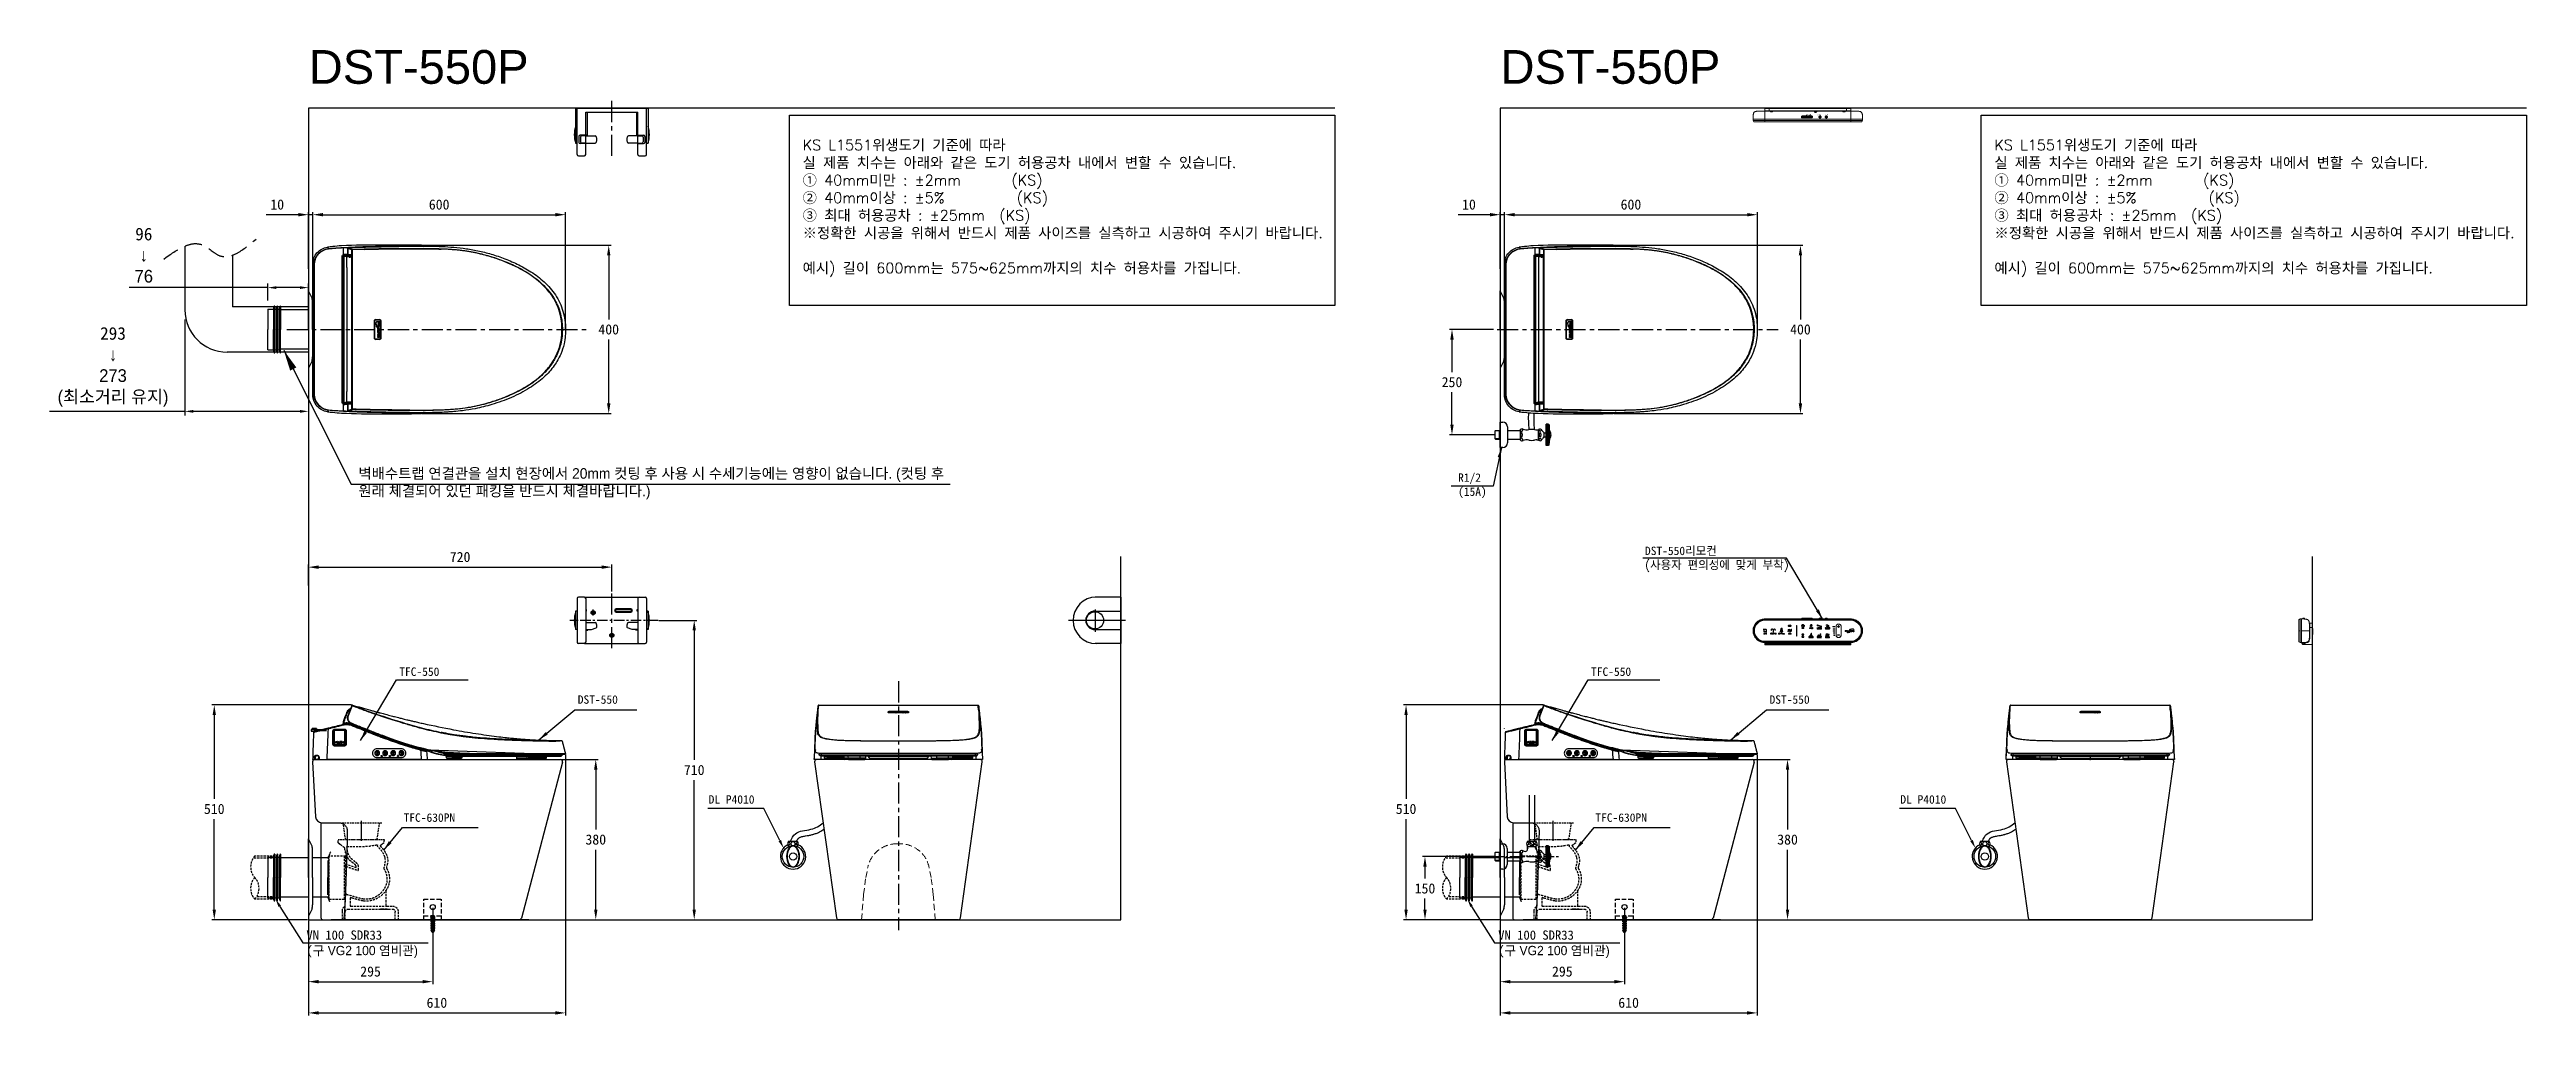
# Model space of a CAD drawing. Extents: x -2137 to 3740, y 68 to 2359.
import ezdxf
from ezdxf.lldxf.tags import DXFTag

# ---------------------------------------------------------------- set-up
doc = ezdxf.new("R2010")
doc.units = 0
doc.header["$LTSCALE"] = 20
doc.header["$MEASUREMENT"] = 0
for name, pattern in [('ACISOTGL', [3, 2, -1]), ('CENTER', [2, 1.25, -0.25, 0.25, -0.25]), ('HIDDEN', [0.375, 0.25, -0.125]), ('HIDDEN2', [0.1875, 0.125, -0.0625])]:
    doc.linetypes.add(name, pattern=pattern)
doc.layers.get('0').update_dxf_attribs({"linetype": 'CONTINUOUS'})
doc.layers.get('DEFPOINTS').update_dxf_attribs({"linetype": 'CONTINUOUS'})
for name, color, linetype in [('1', 7, 'CONTINUOUS'), ('2', 2, 'CONTINUOUS'), ('3', 3, 'CONTINUOUS'), ('4', 4, 'CONTINUOUS'), ('6', 6, 'CONTINUOUS'), ('61', 7, 'CONTINUOUS'), ('_______5', 2, 'CONTINUOUS'), ('CENTER', 2, 'CENTER'), ('전열', 7, 'CONTINUOUS')]:
    doc.layers.add(name, color=color, linetype=linetype)
doc.styles.add('GHS', font='romans', dxfattribs={"bigfont": 'ghs'})
doc.styles.add('ROMANS', font='romans', dxfattribs={"height": 10.144927})
tags = doc.linetypes.add('DASHED', pattern=[0.75, 0.5, -0.25]).pattern_tags.tags
tags[6:7] = [DXFTag(74, 4), DXFTag(75, 0), DXFTag(340, '0'), DXFTag(46, 1.0), DXFTag(50, 0.0), DXFTag(44, 0.0), DXFTag(45, 0.0)]
tags[4:5] = [DXFTag(74, 4), DXFTag(75, 0), DXFTag(340, '0'), DXFTag(46, 1.0), DXFTag(50, 0.0), DXFTag(44, 0.0), DXFTag(45, 0.0)]
doc.dimstyles.get("Standard").update_dxf_attribs({"dimtxt": 2.7, "dimasz": 2.5, "dimexe": 1.5, "dimexo": 1.5, "dimgap": 1.5, "dimtad": 1, "dimdec": 0, "dimlfac": 10, "dimzin": 0, "dimdsep": 46, "dimtxsty": 'Standard', "dimcen": 0, "dimclrt": 2, "dimadec": 0, "dimazin": 0, "dimtfac": 1, "dimtdec": 0, "dimtmove": 0, "dimatfit": 3, "dimfxl": 0, "dimtolj": 1, "dimtzin": 0, "dimarcsym": 0})

msp = doc.modelspace()

# ---------------------------------------------------------------- texts
at = {"char_height": 80, "width": 456.6, "attachment_point": 1, "style": 'GHS'}
for insert in [(-1521.7, 2357.6), (1306, 2357.6)]:
    msp.add_mtext('{\\fArial|b0|i0|c0|p34;DST-550P}', dxfattribs=dict(at, insert=insert))
at = {"color": 8, "width": 30.618, "attachment_point": 1}
for s, insert, char_height in [('{\\fHYgtrE|b1|i0|c129|p18;\\T1.25;물내림}', (2030.8, 2205.3), 2), ('{\\fHYgtrE|b1|i0|c129|p18;\\T1.25;물내림}', (2058.1, 2205.3), 2), ('{\\fHYgtrE|b1|i0|c129|p18;\\T1.25;조명}', (2076.3, 2205.4), 2.1)]:
    msp.add_mtext(s, dxfattribs=dict(at, insert=insert, char_height=char_height))
at = {"layer": '1', "insert": (-1403.8, 1365.9), "char_height": 25, "attachment_point": 1, "style": 'GHS'}
msp.add_mtext_dynamic_manual_height_columns('{\\fGulim|b0|i0|c129|p50;벽배수트랩 연결관을 설치 현장에서 20mm 컷팅 후 사용 시 수세기능에는 영향이 없습니다. (컷팅 후 원래 체결되어 있던 패킹을 반드시 체결바랍니다.)}', width=1437.454, gutter_width=15, heights=[0], dxfattribs=at)
at = {"layer": '2', "color": 7, "char_height": 25, "attachment_point": 4, "style": 'ROMANS'}
for insert in [(-349.9, 1982.3), (2477.9, 1982.3)]:
    msp.add_mtext('KS L1551위생도기 기준에 따라 \\P실 제품 치수는 아래와 같은 도기 허용공차 내에서 변할 수 있습니다. \\P① 40mm미만 : ±2mm       (KS) \\P② 40mm이상 : ±5%          (KS)\\P③ 최대 허용공차 : ±25mm  (KS)\\P※정확한 시공을 위해서 반드시 제품 사이즈를 실측하고 시공하여 주시기 바랍니다.\\P\\P예시) 길이 600mm는 575~625mm까지의 치수 허용차를 가집니다.', dxfattribs=dict(at, insert=insert))
at = {"layer": '2', "insert": (1205.3, 1324.2), "char_height": 20, "width": 66.667, "attachment_point": 4, "style": 'ROMANS'}
msp.add_mtext('{\\Ftxt|c129;R1/2\\P(15A)}', dxfattribs=at)
at = {"layer": '2', "ltscale": 1.2, "char_height": 20, "attachment_point": 4, "style": 'ROMANS'}
for s, insert in [('{\\Ftxt|c129;DST-550}리모컨\\P(사용자 편의성에 맞게 부착)', (1648.8, 1149.8)), ('{\\Ftxt|c129;TFC-550}', (-1307, 883)), ('{\\Ftxt|c129;TFC-550}', (1520.8, 883)), ('{\\Ftxt|c129;DST-550}', (-883.5, 816.9)), ('{\\Ftxt|c129;DST-550}', (1944.3, 816.9))]:
    msp.add_mtext(s, dxfattribs=dict(at, insert=insert))
at = {"layer": '2', "attachment_point": 4, "style": 'ROMANS'}
for s, insert, char_height in [('{\\Ftxt|c129;DL P4010}', (-572.9, 580), 20), ('{\\Ftxt|c129;DL P4010}', (2254.8, 580), 20), ('{\\Ftxt|c129;TFC-630PN}', (-1296.8, 536.9), 20), ('{\\Ftxt|c129;TFC-630PN}', (1531, 536.9), 20), ('{\\Ftxt|c129;VN 100 SDR33\\P(\\fGulim|b0|i0|c129|p50;구 VG2 100 염비관)}', (-1527.3, 236.8), 22), ('{\\Ftxt|c129;VN 100 SDR33\\P(\\fGulim|b0|i0|c129|p50;구 VG2 100 염비관)}', (1300.5, 236.8), 22)]:
    msp.add_mtext(s, dxfattribs=dict(at, insert=insert, char_height=char_height))

# ---------------------------------------------------------------- blocks, each defined once
blk = doc.blocks.new('*D4')
at = {"color": 3, "lineweight": -2}
for p, q in [((-690.9, 1004.9), (-601.1, 1004.9)), ((-607.1, 980.9), (-607.1, 673.9)), ((-607.1, 318.9), (-607.1, 625.9)), ((-648, 294.9), (-601.1, 294.9))]:
    blk.add_line(p, q, dxfattribs=at)
at = {"color": 3}
for points in [[(-611.1, 980.9), (-603.1, 980.9), (-607.1, 1004.9)], [(-611.1, 318.9), (-603.1, 318.9), (-607.1, 294.9)]]:
    blk.add_solid(points, dxfattribs=at)
at = {"layer": 'DEFPOINTS', "color": 0}
for p in [(-692.7, 1004.9), (-649.8, 294.9), (-607.1, 294.9)]:
    blk.add_point(p, dxfattribs=at)
at = {"color": 2, "insert": (-607.1, 649.9), "char_height": 24, "attachment_point": 5}
blk.add_mtext('\\A1;710', dxfattribs=at)
blk = doc.blocks.new('*D5')
at = {"layer": '1', "color": 3, "lineweight": -2}
for p, q in [((-1522.6, 1087.6), (-1522.6, 1137.1)), ((-1498.6, 1131.1), (-826.6, 1131.1)), ((-802.6, 1073.4), (-802.6, 1137.1))]:
    blk.add_line(p, q, dxfattribs=at)
at = {"layer": '1', "color": 3}
for points in [[(-1498.6, 1135.1), (-1498.6, 1127.1), (-1522.6, 1131.1)], [(-826.6, 1135.1), (-826.6, 1127.1), (-802.6, 1131.1)]]:
    blk.add_solid(points, dxfattribs=at)
at = {"layer": 'DEFPOINTS', "color": 0}
for p in [(-802.6, 1131.1), (-1522.6, 1085.8), (-802.6, 1071.6)]:
    blk.add_point(p, dxfattribs=at)
at = {"layer": '1', "color": 2, "insert": (-1162.6, 1155.1), "char_height": 24, "attachment_point": 5}
blk.add_mtext('\\A1;720', dxfattribs=at)
blk = doc.blocks.new('*D9')
at = {"color": 3, "lineweight": -2}
for p, q in [((-922.8, 674.9), (-834.7, 674.9)), ((-840.7, 650.9), (-840.7, 508.9)), ((-840.7, 318.9), (-840.7, 460.9)), ((-998.1, 294.9), (-834.7, 294.9))]:
    blk.add_line(p, q, dxfattribs=at)
at = {"color": 3}
for points in [[(-844.7, 650.9), (-836.7, 650.9), (-840.7, 674.9)], [(-844.7, 318.9), (-836.7, 318.9), (-840.7, 294.9)]]:
    blk.add_solid(points, dxfattribs=at)
at = {"layer": 'DEFPOINTS', "color": 0}
for p in [(-924.6, 674.9), (-999.9, 294.9), (-840.7, 294.9)]:
    blk.add_point(p, dxfattribs=at)
at = {"color": 2, "insert": (-840.7, 484.9), "char_height": 24, "attachment_point": 5}
blk.add_mtext('\\A1;380', dxfattribs=at)
blk = doc.blocks.new('*D10')
at = {"color": 3, "lineweight": -2}
for p, q in [((-1420.6, 804.2), (-1751.9, 804.2)), ((-1745.9, 780.2), (-1745.9, 581.5)), ((-1745.9, 318.9), (-1745.9, 533.5)), ((-1524.4, 294.9), (-1751.9, 294.9))]:
    blk.add_line(p, q, dxfattribs=at)
at = {"color": 3}
for points in [[(-1749.9, 780.2), (-1741.9, 780.2), (-1745.9, 804.2)], [(-1749.9, 318.9), (-1741.9, 318.9), (-1745.9, 294.9)]]:
    blk.add_solid(points, dxfattribs=at)
at = {"layer": 'DEFPOINTS', "color": 0}
for p in [(-1418.8, 804.2), (-1745.9, 294.9), (-1522.6, 294.9)]:
    blk.add_point(p, dxfattribs=at)
at = {"color": 2, "insert": (-1745.9, 557.5), "char_height": 24, "attachment_point": 5}
blk.add_mtext('\\A1;510', dxfattribs=at)
blk = doc.blocks.new('A$C22000411')
at = {"linetype": 'HIDDEN'}
for p, q in [((50.6, 97.1), (5.9, 97.1)), ((50.6, 102.1), (9.8, 102.1)), ((50.6, 97.1), (50.6, 102.1)), ((50.6, 5), (13.7, 5)), ((50.6, 5), (50.6, 0)), ((50.6, 0), (9.8, 0))]:
    blk.add_line(p, q, dxfattribs=at)
for centre, start, end in [((37.4, 76.6), 137.22643, 222.77357), ((37.4, 25.5), 137.22643, 222.77357), ((-17.8, 25.5), 317.22643, 42.77357)]:
    blk.add_arc(centre, 37.6, start, end, dxfattribs=at)
blk = doc.blocks.new('*D15')
at = {"color": 3, "lineweight": -2}
for p, q in [((-1546.6, 1967.1), (-1622.6, 1967.1)), ((-1522.6, 1838.4), (-1522.6, 1973.1)), ((-1512.1, 1967.1), (-1522.6, 1967.1)), ((-1512.1, 1838.4), (-1512.1, 1973.1)), ((-1488.1, 1967.1), (-1464.1, 1967.1))]:
    blk.add_line(p, q, dxfattribs=at)
at = {"color": 3}
for points in [[(-1546.6, 1971.1), (-1546.6, 1963.1), (-1522.6, 1967.1)], [(-1488.1, 1971.1), (-1488.1, 1963.1), (-1512.1, 1967.1)]]:
    blk.add_solid(points, dxfattribs=at)
at = {"layer": 'DEFPOINTS', "color": 0}
for p in [(-1512.1, 1967.1), (-1522.6, 1836.6), (-1512.1, 1836.6)]:
    blk.add_point(p, dxfattribs=at)
at = {"color": 2, "insert": (-1596.6, 1991.1), "char_height": 24, "attachment_point": 5}
blk.add_mtext('\\A1;10', dxfattribs=at)
blk = doc.blocks.new('*D16')
at = {"color": 3, "lineweight": -2}
for p, q in [((-1227.6, 323.1), (-1227.6, 141.9)), ((-1522.6, 293.1), (-1522.6, 141.9)), ((-1498.6, 147.9), (-1251.6, 147.9))]:
    blk.add_line(p, q, dxfattribs=at)
at = {"color": 3}
for points in [[(-1498.6, 151.9), (-1498.6, 143.9), (-1522.6, 147.9)], [(-1251.6, 151.9), (-1251.6, 143.9), (-1227.6, 147.9)]]:
    blk.add_solid(points, dxfattribs=at)
at = {"layer": 'DEFPOINTS', "color": 0}
for p in [(-1522.6, 294.9), (-1227.6, 324.9), (-1227.6, 147.9)]:
    blk.add_point(p, dxfattribs=at)
at = {"color": 2, "insert": (-1375.1, 171.9), "char_height": 24, "attachment_point": 5}
blk.add_mtext('\\A1;295', dxfattribs=at)
blk = doc.blocks.new('*D17')
at = {"color": 3, "lineweight": -2}
for p, q in [((-912.9, 686.9), (-912.9, 67.8)), ((-1522.6, 293.1), (-1522.6, 67.8)), ((-1498.6, 73.8), (-936.9, 73.8))]:
    blk.add_line(p, q, dxfattribs=at)
at = {"color": 3}
for points in [[(-1498.6, 77.8), (-1498.6, 69.8), (-1522.6, 73.8)], [(-936.9, 77.8), (-936.9, 69.8), (-912.9, 73.8)]]:
    blk.add_solid(points, dxfattribs=at)
at = {"layer": 'DEFPOINTS', "color": 0}
for p in [(-912.9, 688.7), (-1522.6, 294.9), (-912.9, 73.8)]:
    blk.add_point(p, dxfattribs=at)
at = {"color": 2, "insert": (-1217.7, 97.8), "char_height": 24, "attachment_point": 5}
blk.add_mtext('\\A1;610', dxfattribs=at)
blk = doc.blocks.new('A$Cca7b564f')
at = {"layer": '1', "color": 7, "linetype": 'Continuous'}
for p, q in [((0, 44.7), (0, 355.7)), ((69.9, 373.7), (72.2, 373.7)), ((69.9, 26.8), (69.9, 373.7)), ((72.2, 373.7), (72.2, 26.8)), ((72.5, 378), (72.5, 393.5)), ((82.4, 392.8), (82.4, 376.9)), ((83.3, 376.9), (82.4, 376.9)), ((83.3, 392.2), (83.3, 376.9)), ((91.8, 376.9), (83.3, 376.9)), ((85.1, 376.9), (84.7, 376.9)), ((85.4, 376.5), (84.7, 376.9)), ((85.1, 376.9), (85.8, 376.5)), ((85.8, 376.5), (85.4, 376.5)), ((86, 376.4), (85.6, 376.4)), ((87.4, 376.4), (86, 376.4)), ((87.9, 376.5), (87.2, 376.9)), ((87.6, 376.9), (87.2, 376.9)), ((87.4, 376.8), (87.4, 369.9)), ((87.6, 376.9), (88.3, 376.5)), ((88.3, 376.5), (87.9, 376.5)), ((88.6, 376.4), (88.1, 376.4)), ((90.2, 376.4), (88.6, 376.4)), ((90.4, 376.5), (91.1, 376.9)), ((2.3, 47.9), (2.3, 352.6)), ((3, 352.6), (2.3, 352.6)), ((3, 352.6), (3, 47.9)), ((146.6, 220.7), (146.6, 179.7)), ((146.6, 220.7), (146.6, 179.7)), ((147.3, 179.7), (147.3, 220.7)), ((149.5, 223.1), (157.7, 223.1)), ((157.7, 177.4), (149.5, 177.4)), ((151.3, 208.2), (151.2, 208.2)), ((151.3, 207.7), (151.2, 208.2)), ((151.3, 207.7), (151.3, 208.2)), ((151.3, 207.7), (151.3, 207.7)), ((151.7, 207.7), (151.6, 208.2)), ((152.3, 205.8), (152.2, 205.8)), ((152.3, 205.8), (152.2, 205.8)), ((152.2, 205.8), (152.2, 205.8)), ((152.2, 205.8), (152.2, 205.8)), ((152.4, 208.1), (152.4, 208.1)), ((152.5, 206.9), (152.4, 206.9)), ((152.5, 206.4), (152.4, 206.4)), ((152.4, 206.1), (152.4, 206.1)), ((152.6, 206.9), (152.6, 206.9)), ((153.4, 219.1), (154.1, 219.1)), ((153.4, 219.1), (154.1, 219.1)), ((153.4, 219.1), (153.4, 219.1)), ((153.5, 218.7), (154.2, 218.8)), ((153.7, 207), (153.6, 207)), ((153.7, 207), (153.6, 206.5)), ((153.6, 207), (153.6, 206.5)), ((153.6, 206.5), (153.6, 206.5)), ((154, 213.4), (154, 213.4)), ((154, 207), (154, 206.5)), ((154.1, 219.1), (154.1, 219.1)), ((154.5, 206.8), (154.4, 206.8)), ((154.4, 206.6), (154.4, 206.8)), ((154.5, 206.6), (154.4, 206.6)), ((154.5, 205), (154.4, 205)), ((154.4, 204.7), (154.4, 205)), ((154.5, 204.7), (154.4, 204.7)), ((154.5, 204.4), (154.4, 204.4)), ((154.4, 202.3), (154.4, 204.4)), ((154.5, 202.3), (154.4, 202.3)), ((154.5, 201.2), (154.4, 201.2)), ((154.5, 200.9), (154.4, 200.9)), ((154.5, 198.1), (154.4, 198.1)), ((154.5, 193.8), (154.4, 193.8)), ((154.4, 192.2), (154.4, 192.2)), ((154.4, 191.9), (154.4, 192.2)), ((154.4, 191.9), (154.4, 192.2)), ((154.4, 191.9), (154.4, 191.9)), ((154.4, 190), (154.4, 190)), ((154.4, 189.8), (154.4, 190)), ((154.4, 189.8), (154.4, 190)), ((154.4, 189.8), (154.4, 189.8)), ((154.5, 189), (154.4, 189)), ((154.4, 189), (154.4, 189)), ((154.5, 189), (154.4, 189)), ((154.4, 188.1), (154.4, 188.1)), ((154.4, 185.3), (154.4, 185.3)), ((154.4, 185.1), (154.4, 185.1)), ((154.6, 206.9), (154.5, 206.9)), ((154.5, 206.6), (154.5, 206.8)), ((154.6, 206.5), (154.5, 206.5)), ((154.6, 205), (154.5, 205)), ((154.5, 204.7), (154.5, 205)), ((154.6, 204.6), (154.5, 204.6)), ((154.6, 204.5), (154.5, 204.5)), ((154.5, 202.3), (154.5, 204.4)), ((154.6, 202.2), (154.5, 202.2)), ((154.5, 197.4), (154.5, 197.4)), ((155, 189), (154.5, 189)), ((154.5, 189), (154.5, 189)), ((154.6, 206.9), (157.7, 206.9)), ((155.9, 206.5), (154.6, 206.5)), ((154.6, 205), (155.9, 205)), ((157.7, 204.6), (154.6, 204.6)), ((154.6, 204.5), (154.7, 204.5)), ((154.7, 202.2), (154.6, 202.2)), ((154.6, 201.9), (154.6, 201.9)), ((154.7, 200.2), (154.6, 200.2)), ((157.6, 197.3), (154.6, 197.3)), ((154.6, 197.3), (154.6, 197.3)), ((154.6, 192.4), (157.5, 192.4)), ((154.6, 192.4), (154.6, 192.4)), ((157.5, 191.7), (154.6, 191.7)), ((154.6, 191.7), (154.6, 191.7)), ((156.7, 189.6), (154.6, 189.6)), ((154.6, 189.6), (154.6, 189.6)), ((154.7, 184.2), (154.6, 184.2)), ((154.7, 181), (154.6, 181)), ((154.7, 216), (154.7, 216)), ((157.5, 181), (154.7, 181)), ((154.8, 204.4), (154.8, 203.5)), ((154.8, 203.5), (157.7, 203.5)), ((157.7, 203.1), (154.8, 203.1)), ((154.8, 203.1), (154.8, 202.3)), ((155.9, 197.7), (154.8, 197.7)), ((155.1, 213.8), (155, 213.8)), ((155, 194.9), (157.6, 194.9)), ((155, 194.3), (157.6, 194.3)), ((155, 189), (155, 189)), ((155, 189), (155, 188)), ((157.2, 181.7), (155, 181.7)), ((155.2, 219.2), (157, 219.4)), ((155.2, 219.2), (157, 219.4)), ((155.2, 219.2), (155.2, 219.2)), ((155.3, 218.9), (157, 219.1)), ((155.4, 202.1), (155.3, 202.1)), ((155.4, 200), (155.3, 200)), ((155.3, 186.9), (156.9, 186.9)), ((155.4, 202.1), (157.7, 202.1)), ((155.4, 201.7), (155.9, 201.7)), ((155.9, 200.4), (155.4, 200.4)), ((157.7, 200), (155.4, 200)), ((155.4, 186.4), (157.6, 186.4)), ((155.4, 185.8), (155.8, 185.8)), ((157.6, 184), (155.4, 184)), ((157.6, 195.6), (155.6, 195.6)), ((155.6, 193.6), (157.6, 193.6)), ((155.8, 215), (155.7, 215)), ((155.8, 188.8), (155.7, 188.8)), ((155.7, 188.8), (155.7, 187.6)), ((155.7, 185.8), (155.7, 184.6)), ((155.8, 184.6), (155.7, 184.6)), ((155.7, 183), (155.7, 183)), ((155.8, 205), (155.8, 206.5)), ((155.8, 201.7), (155.8, 200.4)), ((155.9, 198.4), (155.8, 198.4)), ((155.8, 198.4), (155.8, 197.7)), ((155.9, 196.2), (155.8, 196.2)), ((155.9, 193), (155.8, 193)), ((155.8, 188.8), (155.8, 187.6)), ((155.8, 185.8), (155.8, 184.6)), ((155.9, 205), (155.9, 206.5)), ((155.9, 201.7), (155.9, 200.4)), ((155.9, 198.4), (155.9, 197.7)), ((155.9, 196.2), (157.6, 196.2)), ((157.6, 193), (155.9, 193)), ((156, 189), (155.9, 189)), ((157.7, 206.5), (156.2, 206.5)), ((156.2, 206.5), (156.2, 205)), ((156.2, 205), (157.7, 205)), ((157.7, 201.7), (156.2, 201.7)), ((156.2, 201.7), (156.2, 200.4)), ((156.2, 200.4), (157.7, 200.4)), ((156.2, 197.7), (156.2, 198.5)), ((157.4, 197.7), (156.2, 197.7)), ((156.9, 187.6), (156.3, 187.6)), ((157.6, 185.8), (156.3, 185.8)), ((156.3, 185.8), (156.3, 184.6)), ((156.3, 184.6), (157.6, 184.6)), ((156.5, 183), (156.5, 183)), ((156.8, 199.5), (156.7, 199.5)), ((156.9, 208.8), (156.8, 208.8)), ((156.9, 214.3), (156.9, 214.3)), ((157, 219.4), (157, 219.4)), ((157.3, 214.1), (157.2, 214.1)), ((157.2, 191.3), (157.7, 191.3)), ((157.2, 190.6), (157.2, 191.3)), ((157.2, 191.3), (157.2, 191.3)), ((157.2, 190.6), (157.2, 191.3)), ((157.2, 190.6), (157.2, 190.6)), ((157.7, 189), (157.2, 189)), ((157.2, 189), (157.2, 188)), ((157.2, 189), (157.2, 189)), ((157.2, 189), (157.2, 188)), ((157.2, 188), (157.2, 188)), ((157.2, 182.2), (157.2, 182.2)), ((157.4, 215.7), (157.4, 214.6)), ((157.4, 215.7), (157.4, 214.6)), ((157.4, 215.7), (157.4, 215.7)), ((157.4, 214.6), (157.4, 214.6)), ((157.4, 211.2), (157.4, 211.2)), ((157.4, 210), (157.4, 210)), ((157.4, 210), (157.4, 209)), ((157.4, 210), (157.4, 209)), ((157.4, 209), (157.4, 209)), ((157.4, 198.6), (157.4, 198.6)), ((157.7, 215.7), (157.7, 214.6)), ((157.7, 210), (157.7, 209)), ((157.7, 206.8), (157.7, 206.6)), ((157.7, 205), (157.7, 204.7)), ((157.7, 203.5), (157.7, 203.2)), ((157.7, 202.1), (157.7, 201.8)), ((157.7, 200.3), (157.7, 200)), ((157.7, 196), (157.7, 195.8)), ((157.7, 194.7), (157.7, 194.5)), ((157.7, 193.4), (157.7, 193.2)), ((157.7, 192.2), (157.7, 191.9)), ((157.7, 191.3), (157.7, 191.3)), ((157.7, 189), (157.7, 189)), ((157.9, 218.6), (157.9, 217.2)), ((157.9, 218.6), (157.9, 218.6)), ((157.9, 218.6), (157.9, 217.2)), ((157.9, 217.2), (157.9, 217.2)), ((157.9, 212.8), (157.9, 211.4)), ((157.9, 212.8), (157.9, 212.8)), ((157.9, 212.8), (157.9, 211.4)), ((157.9, 211.4), (157.9, 211.4)), ((158.3, 218.6), (158.3, 217.2)), ((158.3, 212.8), (158.3, 211.4)), ((160, 220.7), (160, 179.7)), ((160, 220.7), (160, 220.7)), ((160, 220.7), (160, 179.7)), ((160, 179.7), (160, 179.7)), ((160.6, 179.7), (160.6, 220.7)), ((3, 47.9), (2.3, 47.9)), ((69.9, 26.8), (72.2, 26.8)), ((72.5, 7), (72.5, 22.5)), ((82.4, 23.6), (82.4, 7.7)), ((82.4, 23.6), (83.3, 23.6)), ((83.3, 23.6), (83.3, 8.3)), ((83.3, 23.6), (91.8, 23.6))]:
    blk.add_line(p, q, dxfattribs=at)
for centre, major_axis, ratio, start_param, end_param in [((37.6, 390.9), (0.113, -0.994), 0.24046, 3.195537, 4.685027), ((72.7, 393.5), (0.044, -0.999), 0.241701, 3.195554, 4.701742), ((71.7, 378), (1.46, -2.62), 0.212912, 0.082804, 1.452961), ((74.3, 378.7), (-0.03, -3), 0.174662, 0.053182, 1.572412), ((84.5, 376.4), (0, 0.5), 0.930666, 5.819538, 6.283185), ((84.9, 376.4), (0, -0.5), 0.930666, 2.677945, 3.141593), ((85.6, 376.9), (0, 0.5), 0.930666, 2.677945, 3.141593), ((86, 376.9), (0, -0.5), 0.930666, 5.819538, 6.283185), ((87, 376.4), (0, -0.5), 0.930666, 2.677945, 3.141593), ((87.4, 376.4), (0, 0.5), 0.930666, 5.819538, 6.283185), ((88.1, 376.9), (0, 0.5), 0.930666, 2.677945, 3.141593), ((88.6, 376.9), (0, -0.5), 0.930666, 5.819538, 6.283185), ((90.2, 376.9), (0, -0.5), 0.930666, 0, 0.463648), ((91.3, 376.4), (0, 0.5), 0.930666, 0, 0.463648), ((93.8, 389.4), (-0.283, -0.959), 0.9253, 3.435499, 4.978676), ((93.8, 389.4), (-1, -0.002), 0.006052, 4.331223, 5.908615), ((256, 397.7), (-0.009, 1), 0.268831, 4.709988, 6.228822), ((146.1, 179.7), (-0.3, 0), 0.005279, 1.839542, 3.141593), ((149.6, 224.2), (0, 0.3), 0.264534, 3.141593, 4.718609), ((157.7, 176.2), (0, -0.3), 0.26146, 1.563892, 3.141593), ((161.2, 220.7), (0.3, 0), 0.006353, 1.307824, 3.141593), ((37.6, 9.6), (0.113, 0.994), 0.24046, 1.598159, 3.087648), ((72.7, 7), (0.044, 0.999), 0.241701, 1.581443, 3.087631), ((71.7, 22.5), (-1.46, -2.62), 0.212912, 1.688632, 3.058789), ((74.3, 21.8), (0.03, -3), 0.174662, 1.569181, 3.088411), ((93.8, 11.1), (-1, 0.002), 0.006049, 0.374575, 1.951949), ((93.8, 11.1), (-0.283, 0.959), 0.9253, 1.304518, 2.847758), ((256, 2.8), (0.009, 1), 0.268831, 3.195956, 4.71479)]:
    blk.add_ellipse(centre, major_axis=major_axis, ratio=ratio, start_param=start_param, end_param=end_param, dxfattribs=at)
at = {"layer": '1', "color": 7, "linetype": 'Continuous', "extrusion": (0, 0, -1)}
for centre, major_axis, start_param, end_param in [((257.8, 384.9), (13, 7.7), 5.255867, 5.880362), ((257.8, 15.6), (13, -7.7), 0.402677, 1.027318)]:
    blk.add_ellipse(centre, major_axis=major_axis, ratio=0.994865, start_param=start_param, end_param=end_param, dxfattribs=at)
at = {"layer": '1', "color": 7, "linetype": 'Continuous'}
for points, degree, knots in [([(0, 355.7), (0, 360.6), (0.9, 365.3), (4.2, 374.3), (6.7, 378.4), (16.2, 389.3), (25.1, 394.1), (34.6, 395.4)], 3, [0, 0, 0, 0, 0.25, 0.25, 0.5, 0.5, 1, 1, 1, 1]), ([(2.3, 352.6), (2, 353), (1.7, 353.4), (0.9, 354.4), (0.5, 355.1), (0, 355.7)], 3, [0, 0, 0, 0, 0.368266, 0.368266, 1, 1, 1, 1]), ([(2.3, 352.6), (2.3, 353.6), (2.3, 355.5), (2.7, 358.5), (3.2, 361.3), (3.9, 364.2), (5.3, 368.2), (7.9, 373.5), (12.2, 379.2), (17.6, 384.1), (22.6, 387.3), (27, 389.3), (30.1, 390.3), (33.6, 391.3), (35.9, 391.6), (37.5, 391.9)], 3, [0, 0, 0, 0, 0.049807, 0.099859, 0.15002, 0.200146, 0.250096, 0.372417, 0.499775, 0.618517, 0.749416, 0.808015, 0.874338, 0.917861, 1, 1, 1, 1]), ([(37.4, 390.9), (32.7, 390.4), (28.2, 389), (20, 384.8), (16.2, 382), (11.4, 376.8), (10, 374.9), (7.5, 370.9), (6.5, 368.8), (3.9, 362.1), (3, 357.4), (3, 352.6)], 3, [0, 0, 0, 0, 0.25, 0.25, 0.5, 0.5, 0.625, 0.625, 0.75, 0.75, 1, 1, 1, 1]), ([(67.8, 398.5), (60.9, 398.1), (54.2, 397.5), (43.2, 396.4), (38.9, 395.9), (34.6, 395.4)], 3, [0, 0, 0, 0, 0.595329, 0.595329, 1, 1, 1, 1]), ([(37.5, 391.9), (39.9, 392.1), (45.1, 392.7), (53.4, 393.4), (62.7, 394), (69.2, 394.3), (72.7, 394.5)], 3, [0, 0, 0, 0, 0.208474, 0.444593, 0.708427, 1, 1, 1, 1]), ([(258, 399.9), (226.3, 400.1), (194.6, 400.3), (131.1, 400.6), (99.4, 400.5), (67.8, 398.5)], 3, [0, 0, 0, 0, 0.5, 0.5, 1, 1, 1, 1]), ([(73.2, 375.4), (73.1, 375.3), (72.8, 375.2), (72.5, 374.8), (72.3, 374.3), (72.2, 373.9), (72.2, 373.7)], 3, [0, 0, 0, 0, 0.262144, 0.500751, 0.752321, 1, 1, 1, 1]), ([(83.5, 394), (83.5, 394), (82.6, 393.9), (80.3, 393.8), (76.6, 393.7), (73.8, 393.5), (72.5, 393.5)], 3, [0, 0, 0, 0, 0.009952, 0.233824, 0.628998, 1, 1, 1, 1]), ([(72.5, 378), (72.7, 378.1), (73, 378.3), (73.6, 378.5), (74.2, 378.6), (74.6, 378.7), (74.8, 378.7)], 3, [0, 0, 0, 0, 0.25071, 0.500069, 0.75015, 1, 1, 1, 1]), ([(72.7, 394.5), (73.5, 394.5), (75.3, 394.6), (78, 394.7), (80.6, 394.8), (84.2, 395), (87.4, 395.2), (89.6, 395.3), (90.1, 395.3)], 3, [0, 0, 0, 0, 0.152213, 0.303957, 0.455433, 0.607365, 0.90971, 1, 1, 1, 1]), ([(74.3, 375.7), (74.3, 375.7), (74.2, 375.7), (74.1, 375.7), (74, 375.7), (73.7, 375.6), (73.4, 375.5), (73.2, 375.4)], 3, [0, 0, 0, 0, 0.062014, 0.124444, 0.249522, 0.499909, 1, 1, 1, 1]), ([(87.4, 375.7), (86.6, 375.7), (84, 375.6), (79.6, 375.6), (76.1, 375.7), (74.3, 375.7)], 3, [0, 0, 0, 0, 0.192093, 0.596013, 1, 1, 1, 1]), ([(76.1, 375.3), (75.7, 375.3), (75.2, 375.1), (74.4, 374.3), (74.3, 373.7), (74.3, 373.3)], 3, [0, 0, 0, 0, 0.5, 0.5, 1, 1, 1, 1]), ([(74.8, 378.7), (75.8, 378.7), (77.9, 378.6), (80.4, 378.6), (81.9, 378.6), (82.3, 378.6)], 3, [0, 0, 0, 0, 0.409735, 0.816593, 1, 1, 1, 1]), ([(76.1, 375.3), (76.6, 375.2), (77.1, 375.1), (79.3, 374.8), (81.1, 374.6), (82.9, 374.4)], 3, [0, 0, 0, 0, 0.216248, 0.216248, 1, 1, 1, 1]), ([(82.9, 374.4), (82.4, 374.4), (81.9, 374.2), (81.2, 373.4), (81, 372.8), (81, 372.4)], 3, [0, 0, 0, 0, 0.5, 0.5, 1, 1, 1, 1]), ([(92.2, 372), (91.7, 372), (90.5, 372), (88.5, 372), (86, 372.1), (83, 372.2), (81.7, 372.3), (81, 372.4)], 3, [0, 0, 0, 0, 0.102794, 0.231726, 0.426396, 0.68856, 1, 1, 1, 1]), ([(81, 28.1), (81.2, 68.7), (81.3, 114.2), (81.4, 156), (81.4, 244.5), (81.3, 286.3), (81.2, 331.8), (81, 372.4)], 2, [0, 0, 0, 0.25, 0.25, 0.5, 0.75, 0.75, 1, 1, 1]), ([(83.3, 392.2), (83.1, 392.3), (82.7, 392.4), (82.4, 392.6), (82.3, 392.7), (82.4, 392.8)], 3, [0, 0, 0, 0, 0.335676, 0.671391, 1, 1, 1, 1]), ([(91.5, 394.9), (90.5, 394.9), (88.7, 394.8), (86, 394.6), (83.8, 394.2), (82.6, 393.7), (82.4, 393), (82.4, 392.7)], 3, [0, 0, 0, 0, 0.190974, 0.363283, 0.651309, 0.864142, 1, 1, 1, 1]), ([(82.9, 374.4), (84.1, 374.2), (86.6, 374.1), (90.5, 374), (91.3, 374), (92.1, 373.9)], 3, [0, 0, 0, 0, 0.792786, 0.792786, 1, 1, 1, 1]), ([(84.3, 393.2), (84.1, 393.3), (83.8, 393.4), (83.5, 393.5), (83.4, 393.7), (83.4, 393.8), (83.4, 393.8), (83.4, 393.9), (83.5, 394), (83.8, 394.1), (84.1, 394.3), (84.7, 394.4), (85.5, 394.5), (86.5, 394.7), (87.3, 394.7), (88.2, 394.8), (89.2, 394.9), (90.4, 394.9), (91.2, 394.9), (91.6, 395)], 3, [0, 0, 0, 0, 0.070483, 0.139078, 0.207183, 0.242378, 0.258452, 0.274481, 0.339445, 0.401655, 0.461925, 0.52092, 0.636325, 0.693826, 0.752122, 0.811597, 0.872428, 0.935026, 1, 1, 1, 1]), ([(91.6, 395), (92, 395), (93.3, 395), (96.1, 395.1), (100.5, 395.2), (106.3, 395.3), (113.7, 395.5), (122.6, 395.7), (133, 396), (145, 396.2), (158.6, 396.5), (173.8, 396.8), (190.5, 397.1), (208.9, 397.4), (229.1, 397.6), (251, 397.8), (274.7, 397.8), (300.4, 397.3), (328, 395.9), (357.2, 393.1), (387.8, 388.1), (419.6, 380.3), (452.3, 369.6), (485.5, 355.7), (518.6, 337.5), (550.1, 313.7), (577.4, 282.7), (596, 243.7), (600.4, 209.8), (599.2, 183.8), (596.2, 164.1), (588.2, 139.7), (572.8, 112.3), (547.8, 84.7), (513.3, 59.3), (471.4, 37.9), (427.9, 22.3), (388.8, 12.4), (358.5, 7.6), (337.6, 5.5), (323, 4.4), (308.6, 3.6), (288.3, 2.9), (259.1, 2.6), (221.6, 2.9), (178.2, 3.5), (137.7, 4.4), (108.7, 5.1), (95.3, 5.5), (91.6, 5.5)], 3, [0, 0, 0, 0, 0.001119, 0.003576, 0.007371, 0.012506, 0.018979, 0.02679, 0.035938, 0.046425, 0.05825, 0.071413, 0.085913, 0.10175, 0.118924, 0.137435, 0.15728, 0.17846, 0.200993, 0.22488, 0.250117, 0.276698, 0.304621, 0.333888, 0.364502, 0.396462, 0.42976, 0.464381, 0.500343, 0.511789, 0.527896, 0.548652, 0.574047, 0.604076, 0.638738, 0.678033, 0.718519, 0.751229, 0.77616, 0.79331, 0.802684, 0.811893, 0.828579, 0.852743, 0.884394, 0.923538, 0.964679, 0.990168, 1, 1, 1, 1]), ([(91.8, 376.9), (91.9, 376.9), (91.9, 376.9), (92, 376.9), (92, 376.8), (92.1, 376.7), (92.1, 376.6), (92.2, 376.4), (92.2, 376.3), (92.2, 376.1), (92.2, 376), (92.2, 376)], 3, [0, 0, 0, 0, 0.215628, 0.215628, 0.431257, 0.431257, 0.646884, 0.646884, 0.862507, 0.862507, 1, 1, 1, 1]), ([(93.7, 395.5), (97, 395.7), (103.7, 396), (117, 396.6), (133.6, 397.1), (148.1, 397.4), (158.2, 397.6), (164.9, 397.7), (177.3, 397.9), (194.2, 398.1), (214.6, 398.3), (231.1, 398.5), (244.9, 398.6), (251.8, 398.7), (256, 398.7)], 3, [0, 0, 0, 0, 0.062547, 0.125006, 0.249989, 0.374972, 0.395805, 0.437472, 0.499979, 0.624989, 0.749999, 0.874999, 0.924839, 1, 1, 1, 1]), ([(93.8, 390.4), (98.5, 390.5), (107.8, 390.8), (117.1, 391), (121.8, 391.1)], 3, [0, 0, 0, 0, 0.500173, 1, 1, 1, 1]), ([(256.2, 397.7), (246.9, 397.6), (228.3, 397.4), (200.9, 397.1), (175.4, 396.8), (153.2, 396.5), (133.1, 396.1), (114, 395.5), (100.7, 394.8), (94.1, 394.5)], 3, [0, 0, 0, 0, 0.168543, 0.337103, 0.500019, 0.641198, 0.75001, 0.875634, 1, 1, 1, 1]), ([(94.2, 11.1), (94.2, 36.3), (94.3, 86.8), (94.3, 162.5), (94.3, 238.1), (94.3, 313.8), (94.2, 364.2), (94.2, 389.4)], 3, [0, 0, 0, 0, 0.200076, 0.400114, 0.600114, 0.800075, 1, 1, 1, 1]), ([(121.8, 391.1), (126.6, 391.3), (136.7, 391.5), (152.9, 391.8), (171, 392.1), (191, 392.3), (214.3, 392.5), (236.9, 392.5), (259.9, 392.5), (281.3, 392.3), (296.9, 391.9), (304.6, 391.7)], 3, [0, 0, 0, 0, 0.079655, 0.169452, 0.269417, 0.379575, 0.499943, 0.65291, 0.750136, 0.875496, 1, 1, 1, 1]), ([(122.1, 390.2), (152, 390.9), (182.1, 391.4), (227.8, 391.6), (243.1, 391.7), (273.8, 391.5), (289.2, 391.4), (304.8, 390.8)], 3, [0, 0, 0, 0, 0.5, 0.5, 0.75, 0.75, 1, 1, 1, 1]), ([(304.6, 391.7), (308.4, 391.6), (315.7, 391.3), (326.6, 390.6), (337.2, 389.8), (347.4, 388.7), (357.3, 387.5), (366.8, 386.1), (376, 384.6), (384.8, 382.9), (400.4, 379.5), (424.2, 373.1), (457.1, 361.6), (485.8, 348.6), (515.8, 331.5), (546.1, 309.1), (573.8, 275.5), (589.5, 236.9), (593.7, 199.1), (589.3, 165.1), (578.8, 137.1), (566.3, 116.4), (549.6, 96.6), (527.9, 77.3), (502.9, 61.2), (474.6, 46.6), (445.2, 34.4), (415.4, 24.8), (389.5, 18.4), (367.2, 14.3), (342.9, 11.1), (317.5, 9.1), (293.5, 8.4), (272, 8.1), (251.5, 7.9), (237.3, 8), (229.9, 8)], 3, [0, 0, 0, 0, 0.013632, 0.026844, 0.039636, 0.052011, 0.063969, 0.075511, 0.086638, 0.097352, 0.107654, 0.143885, 0.185511, 0.232509, 0.256269, 0.308634, 0.366526, 0.409252, 0.455718, 0.50111, 0.530534, 0.561832, 0.587262, 0.622725, 0.665169, 0.693167, 0.736588, 0.778758, 0.805081, 0.832178, 0.860065, 0.893414, 0.924466, 0.947353, 0.972531, 1, 1, 1, 1]), ([(256, 398.7), (256.6, 398.7), (257.9, 398.7), (259.8, 398.3), (261.5, 397.8), (262.9, 397.2), (263.7, 396.7), (264, 396.5)], 3, [0, 0, 0, 0, 0.23691, 0.460384, 0.670456, 0.867169, 1, 1, 1, 1]), ([(591.2, 200.2), (591.2, 200.7), (591.2, 201.7), (591.2, 203.8), (591.1, 207.3), (590.7, 214.3), (589, 228.1), (584.5, 246.3), (575.1, 268.3), (560, 291.5), (531.1, 320.8), (495, 343.5), (457.6, 360.3), (428, 371), (396.4, 379.8), (365.6, 385.8), (338.4, 389), (319, 390.3), (308.7, 390.7), (304.8, 390.8)], 3, [0, 0, 0, 0, 0.003957, 0.007912, 0.015832, 0.031647, 0.063259, 0.126098, 0.178756, 0.251565, 0.343902, 0.501387, 0.585045, 0.667997, 0.75013, 0.844284, 0.916879, 0.968593, 1, 1, 1, 1]), ([(146.2, 220.7), (146.2, 221), (146.2, 221.5), (146.5, 222.2), (146.9, 222.9), (147.4, 223.4), (147.9, 223.8), (148.5, 224.1), (149.1, 224.2), (149.5, 224.2), (149.7, 224.2)], 3, [0, 0, 0, 0, 0.135511, 0.271849, 0.411596, 0.545473, 0.672653, 0.789787, 0.894801, 1, 1, 1, 1]), ([(149.7, 176.2), (149.4, 176.3), (148.8, 176.3), (148, 176.7), (147.4, 177.1), (146.7, 177.7), (146.4, 178.5), (146.2, 179.2), (146.2, 179.6), (146.2, 179.7)], 3, [0, 0, 0, 0, 0.166839, 0.322979, 0.466446, 0.591275, 0.81295, 0.906536, 1, 1, 1, 1]), ([(146.4, 220.7), (146.4, 221.6), (146.7, 222.4), (147.9, 223.6), (148.8, 223.9), (149.6, 223.9)], 3, [0, 0, 0, 0, 0.5, 0.5, 1, 1, 1, 1]), ([(146.4, 179.7), (146.4, 184.1), (146.4, 193.3), (146.4, 206.9), (146.4, 216.3), (146.4, 220.7)], 3, [0, 0, 0, 0, 0.317848, 0.671539, 1, 1, 1, 1]), ([(146.9, 178), (146.9, 178), (146.8, 178.2), (146.6, 178.7), (146.4, 179.2), (146.4, 179.6), (146.4, 179.7)], 3, [0, 0, 0, 0, 0.070103, 0.428967, 0.751595, 1, 1, 1, 1]), ([(148.4, 176.8), (148.2, 176.8), (147.9, 177), (147.4, 177.4), (147, 177.8), (146.9, 178)], 3, [0, 0, 0, 0, 0.235282, 0.675709, 1, 1, 1, 1]), ([(149.6, 176.5), (149.3, 176.5), (148.9, 176.6), (148.5, 176.7), (148.4, 176.8)], 3, [0, 0, 0, 0, 0.60752, 1, 1, 1, 1]), ([(149.7, 224.2), (151, 224.2), (153.7, 224.2), (156.5, 224.2), (157.8, 224.2)], 3, [0, 0, 0, 0, 0.500231, 1, 1, 1, 1]), ([(151.3, 208.2), (151.3, 208.7), (151.3, 209.2), (151.2, 209.7), (151.1, 210.3), (150.9, 210.9), (150.7, 211.5), (150.4, 212.3), (150.2, 213.1), (150, 213.8), (149.8, 215.3), (149.9, 217), (151.1, 218.1), (151.7, 218.7), (152.6, 219), (153.4, 219.1)], 3, [0, 0, 0, 0, 0.2, 0.2, 0.2, 0.4, 0.4, 0.4, 0.6, 0.6, 0.6, 0.8, 0.8, 0.8, 1, 1, 1, 1]), ([(151.2, 208.2), (151.2, 208.7), (151.2, 209.2), (151.2, 209.7), (151, 210.3), (150.8, 210.9), (150.6, 211.5), (150.4, 212.3), (150.1, 213.1), (150, 213.8), (149.8, 215.3), (149.9, 217), (151, 218.1), (151.7, 218.7), (152.5, 219), (153.4, 219.1)], 3, [0, 0, 0, 0, 0.2, 0.2, 0.2, 0.4, 0.4, 0.4, 0.6, 0.6, 0.6, 0.8, 0.8, 0.8, 1, 1, 1, 1]), ([(151.6, 208.2), (151.6, 208.7), (151.6, 209.2), (151.5, 209.7), (151.4, 210.4), (151.2, 211), (151, 211.7), (150.8, 212.4), (150.5, 213.1), (150.4, 213.9), (150.2, 215.3), (150.3, 216.8), (151.3, 217.8), (151.9, 218.4), (152.7, 218.6), (153.5, 218.7)], 3, [0, 0, 0, 0, 0.2, 0.2, 0.2, 0.4, 0.4, 0.4, 0.6, 0.6, 0.6, 0.8, 0.8, 0.8, 1, 1, 1, 1]), ([(152.1, 207.8), (152.1, 207.7), (152, 207.7), (151.9, 207.8), (151.8, 207.9), (151.6, 208.2), (151.8, 208.4), (151.9, 208.5), (152, 208.6), (152.2, 208.6), (152.2, 208.6), (152.2, 208.5)], 3, [0, 0, 0, 0, 0.315047, 0.315047, 0.315047, 0.630095, 0.630095, 0.630095, 0.945142, 0.945142, 1, 1, 1, 1]), ([(152.2, 207.8), (152.1, 207.7), (152, 207.7), (152, 207.8), (151.8, 207.9), (151.7, 208.2), (151.8, 208.4), (151.9, 208.5), (152, 208.6), (152.3, 208.5), (152.6, 208.4), (152.6, 208.2)], 3, [0, 0, 0, 0, 0.25, 0.25, 0.25, 0.5, 0.5, 0.5, 0.75, 0.75, 1, 1, 1, 1]), ([(152.4, 208.1), (152.4, 208.2), (152.2, 208.3), (152.1, 208.3), (152.1, 208.3), (152, 208.1), (152.1, 208), (152.2, 208)], 3, [0, 0, 0, 0, 0.333333, 0.333333, 0.666667, 0.666667, 1, 1, 1, 1]), ([(152.4, 208.1), (152.3, 208.2), (152.2, 208.3), (152.1, 208.3), (152.1, 208.3), (152.1, 208.3)], 3, [0, 0, 0, 0, 0.784478, 0.784478, 1, 1, 1, 1]), ([(153.9, 206.5), (153.9, 206.1), (153.7, 205.5), (153.4, 205.3), (153.1, 205.2), (152.9, 205.2), (152.7, 205.4), (152.6, 205.4), (152.5, 205.5), (152.4, 205.7), (152.3, 205.7), (152.2, 205.8)], 3, [0, 0, 0, 0, 0.25, 0.25, 0.25, 0.5, 0.5, 0.5, 0.75, 0.75, 1, 1, 1, 1]), ([(154, 206.5), (154, 206.1), (153.7, 205.5), (153.4, 205.3), (153.2, 205.2), (153, 205.2), (152.8, 205.4), (152.6, 205.4), (152.6, 205.5), (152.4, 205.7), (152.3, 205.7), (152.3, 205.8)], 3, [0, 0, 0, 0, 0.25, 0.25, 0.25, 0.5, 0.5, 0.5, 0.75, 0.75, 1, 1, 1, 1]), ([(153.6, 206.5), (153.6, 206.2), (153.5, 205.8), (153.2, 205.7), (153.1, 205.6), (153, 205.6), (152.9, 205.7), (152.8, 205.8), (152.6, 206), (152.6, 206), (152.4, 206.1)], 3, [0, 0, 0, 0, 0.25, 0.25, 0.25, 0.5, 0.5, 0.75, 0.75, 1, 1, 1, 1]), ([(152.5, 206.9), (152.5, 206.9), (152.6, 206.9), (152.7, 206.8), (152.8, 206.7), (152.8, 206.6)], 3, [0, 0, 0, 0, 0.5, 0.5, 1, 1, 1, 1]), ([(152.8, 206.6), (152.9, 206.5), (152.9, 206.5), (152.8, 206.4), (152.7, 206.3), (152.6, 206.3)], 3, [0, 0, 0, 0, 0.5, 0.5, 1, 1, 1, 1]), ([(153.6, 206.5), (153.6, 206.2), (153.4, 205.8), (153.2, 205.7), (153.1, 205.6), (153, 205.6), (152.9, 205.7), (152.9, 205.7), (152.8, 205.7)], 3, [0, 0, 0, 0, 0.441818, 0.441818, 0.441818, 0.883637, 0.883637, 1, 1, 1, 1]), ([(156.2, 211.6), (155.9, 211.5), (155.6, 211.3), (155.3, 211.1), (154.6, 210.5), (153.9, 209.6), (153.8, 208.6), (153.7, 208.1), (153.6, 207.5), (153.6, 207)], 3, [0, 0, 0, 0, 0.165771, 0.165771, 0.165771, 0.582885, 0.582885, 0.582885, 1, 1, 1, 1]), ([(157.6, 211.4), (157, 212), (156, 211.6), (155.4, 211.1), (154.6, 210.5), (154, 209.6), (153.8, 208.6), (153.7, 208.1), (153.7, 207.5), (153.7, 207)], 3, [0, 0, 0, 0, 0.333333, 0.333333, 0.333333, 0.666667, 0.666667, 0.666667, 1, 1, 1, 1]), ([(154, 213.4), (153.9, 213.3), (153.9, 213.2), (154, 213.1), (154.1, 213.1), (154.2, 213.1)], 3, [0, 0, 0, 0, 0.5, 0.5, 1, 1, 1, 1]), ([(154, 213.4), (153.9, 213.3), (153.9, 213.2), (153.9, 213.1), (154, 213.1), (154, 213.1)], 3, [0, 0, 0, 0, 0.645838, 0.645838, 1, 1, 1, 1]), ([(154.4, 209.2), (154.3, 209), (154.2, 208.8), (154.1, 208.5), (154.1, 208), (154, 207.5), (154, 207)], 3, [0, 0, 0, 0, 0.5, 0.5, 0.5, 1, 1, 1, 1]), ([(154.2, 213.1), (154.5, 213.3), (155, 213.5), (155.3, 213.5), (156.2, 213.7), (157, 213.6), (157.8, 213.1), (157.9, 213), (157.9, 212.9), (157.9, 212.8)], 3, [0, 0, 0, 0, 0.333333, 0.333333, 0.333333, 0.666667, 0.666667, 0.666667, 1, 1, 1, 1]), ([(156.9, 208.8), (156.6, 209.2), (156.3, 209.3), (155.8, 209.3), (155.4, 209.4), (154.7, 209.3), (154.4, 209.2)], 3, [0, 0, 0, 0, 0.5, 0.5, 0.5, 1, 1, 1, 1]), ([(154.5, 198.1), (154.4, 198.5), (154.5, 199.2), (154.9, 199.4), (155.2, 199.6), (155.6, 199.6), (155.8, 199.3)], 3, [0, 0, 0, 0, 0.5, 0.5, 0.5, 1, 1, 1, 1]), ([(154.4, 198.1), (154.4, 198.5), (154.5, 199.2), (154.9, 199.4), (155.1, 199.6), (155.6, 199.6), (155.8, 199.3)], 3, [0, 0, 0, 0, 0.5, 0.5, 0.5, 1, 1, 1, 1]), ([(154.5, 193.8), (154.4, 194.1), (154.4, 194.3), (154.4, 194.9), (154.4, 195.2), (154.5, 195.7), (154.6, 195.9), (155.1, 196.2), (155.5, 196.2), (155.9, 196.2)], 3, [0, 0, 0, 0, 0.25, 0.25, 0.5, 0.5, 0.75, 0.75, 1, 1, 1, 1]), ([(154.4, 193.8), (154.4, 194.1), (154.4, 194.3), (154.4, 194.9), (154.4, 195.2), (154.5, 195.7), (154.6, 195.9), (155.1, 196.2), (155.5, 196.2), (155.8, 196.2)], 3, [0, 0, 0, 0, 0.25, 0.25, 0.5, 0.5, 0.75, 0.75, 1, 1, 1, 1]), ([(155.8, 193), (155.5, 193), (155.1, 193), (154.6, 193.3), (154.5, 193.6), (154.4, 193.8)], 3, [0, 0, 0, 0, 0.5, 0.5, 1, 1, 1, 1]), ([(154.4, 190), (154.4, 190.1), (154.5, 190.2), (154.6, 190.2), (155.4, 190.2), (156.2, 190.2), (156.9, 190.2)], 3, [0, 0, 0, 0, 0.5, 0.5, 0.5, 1, 1, 1, 1]), ([(154.4, 185.3), (154.4, 185.6), (154.4, 185.9), (154.8, 186.3), (155.1, 186.4), (155.4, 186.4)], 3, [0, 0, 0, 0, 0.5, 0.5, 1, 1, 1, 1]), ([(154.4, 185.3), (154.4, 185.6), (154.4, 185.9), (154.8, 186.3), (155.1, 186.4), (155.3, 186.4)], 3, [0, 0, 0, 0, 0.5, 0.5, 1, 1, 1, 1]), ([(154.7, 181), (154.5, 181), (154.5, 181.1), (154.5, 181.3), (154.4, 181.6), (154.4, 181.9), (154.4, 182.6), (154.5, 183), (155, 183.5), (155.4, 183.6), (155.8, 183.6)], 3, [0, 0, 0, 0, 0.25, 0.25, 0.25, 0.5, 0.5, 0.75, 0.75, 1, 1, 1, 1]), ([(154.6, 181), (154.5, 181), (154.4, 181.1), (154.4, 181.3), (154.4, 181.6), (154.4, 181.9), (154.4, 182.6), (154.5, 183), (155, 183.5), (155.4, 183.6), (155.7, 183.6)], 3, [0, 0, 0, 0, 0.25, 0.25, 0.25, 0.5, 0.5, 0.75, 0.75, 1, 1, 1, 1]), ([(154.7, 216), (154.6, 216), (154.5, 215.9), (154.6, 215.7), (154.7, 215.6), (154.9, 215.7), (155.1, 215.7), (155.2, 215.8)], 3, [0, 0, 0, 0, 0.333333, 0.333333, 0.666667, 0.666667, 1, 1, 1, 1]), ([(154.7, 216), (154.6, 216), (154.5, 215.9), (154.5, 215.7), (154.6, 215.7), (154.6, 215.7)], 3, [0, 0, 0, 0, 0.614211, 0.614211, 1, 1, 1, 1]), ([(155.9, 193), (155.5, 193), (155.1, 193), (154.6, 193.3), (154.5, 193.6), (154.5, 193.8)], 3, [0, 0, 0, 0, 0.5, 0.5, 1, 1, 1, 1]), ([(157.1, 209), (156.8, 209.5), (156.4, 209.7), (155.8, 209.7), (155.4, 209.7), (155, 209.7), (154.6, 209.6)], 3, [0, 0, 0, 0, 0.5, 0.5, 0.5, 1, 1, 1, 1]), ([(157.9, 217.2), (157.9, 217.2), (157.9, 217.1), (157.8, 217.1), (157.6, 217.3), (157.2, 217.5), (157, 217.5), (156.8, 217.4), (156.5, 217.2), (156.2, 217), (155.9, 216.7), (155.6, 216.4), (155.2, 216), (154.7, 216)], 3, [0, 0, 0, 0, 0.2, 0.2, 0.4, 0.4, 0.6, 0.6, 0.6, 0.8, 0.8, 0.8, 1, 1, 1, 1]), ([(157.9, 217.2), (157.9, 217.2), (157.9, 217.1), (157.7, 217.1), (157.5, 217.3), (157.2, 217.5), (157, 217.5), (156.8, 217.4), (156.4, 217.2), (156.2, 217), (155.9, 216.7), (155.5, 216.4), (155.2, 216), (154.7, 216)], 3, [0, 0, 0, 0, 0.2, 0.2, 0.4, 0.4, 0.6, 0.6, 0.6, 0.8, 0.8, 0.8, 1, 1, 1, 1]), ([(154.8, 200.9), (154.8, 201), (154.8, 201.1), (154.8, 201.3), (154.8, 201.5), (154.9, 201.6)], 3, [0, 0, 0, 0, 0.5, 0.5, 1, 1, 1, 1]), ([(155.4, 200.4), (155.2, 200.4), (155.1, 200.4), (154.8, 200.5), (154.8, 200.8), (154.8, 200.9)], 3, [0, 0, 0, 0, 0.5, 0.5, 1, 1, 1, 1]), ([(154.8, 198.5), (154.9, 198.8), (154.9, 199.1), (155.4, 199.1), (155.7, 199.1), (155.9, 198.8), (155.9, 198.4)], 3, [0, 0, 0, 0, 0.5, 0.5, 0.5, 1, 1, 1, 1]), ([(154.9, 181.7), (154.9, 181.8), (154.9, 182), (154.9, 182.4), (155, 182.6), (155.3, 182.9), (155.5, 183), (155.7, 183)], 3, [0, 0, 0, 0, 0.333333, 0.333333, 0.666667, 0.666667, 1, 1, 1, 1]), ([(155.8, 187.6), (155.6, 187.6), (155.5, 187.6), (155.2, 187.6), (155.1, 187.6), (155, 187.7), (155, 187.9), (155, 188)], 3, [0, 0, 0, 0, 0.333333, 0.333333, 0.666667, 0.666667, 1, 1, 1, 1]), ([(155, 185.3), (155, 185.4), (155, 185.6), (155.1, 185.8), (155.3, 185.8), (155.4, 185.8)], 3, [0, 0, 0, 0, 0.5, 0.5, 1, 1, 1, 1]), ([(155.8, 184.6), (155.6, 184.6), (155.5, 184.6), (155.3, 184.6), (155.1, 184.6), (155, 184.8), (155, 185), (155, 185)], 3, [0, 0, 0, 0, 0.333333, 0.333333, 0.666667, 0.666667, 1, 1, 1, 1]), ([(155, 181.7), (155, 181.8), (155, 182), (155, 182.4), (155, 182.6), (155.3, 182.9), (155.6, 183), (155.7, 183)], 3, [0, 0, 0, 0, 0.333333, 0.333333, 0.666667, 0.666667, 1, 1, 1, 1]), ([(155.1, 199.1), (155.2, 199.1), (155.3, 199.1), (155.3, 199.1), (155.7, 199.1), (155.9, 198.8), (155.8, 198.4)], 3, [0, 0, 0, 0, 0.151891, 0.151891, 0.151891, 1, 1, 1, 1]), ([(156.8, 208.8), (156.5, 209.2), (156.3, 209.3), (155.8, 209.3), (155.6, 209.4), (155.4, 209.4), (155.2, 209.3)], 3, [0, 0, 0, 0, 0.705235, 0.705235, 0.705235, 1, 1, 1, 1]), ([(155.4, 187.6), (155.3, 187.6), (155.3, 187.6), (155.3, 187.6), (155.2, 187.6), (155.2, 187.6)], 3, [0, 0, 0, 0, 0.433382, 0.433382, 1, 1, 1, 1]), ([(155.4, 213.9), (156.3, 214.1), (157.2, 213.9), (157.9, 213.4), (158.2, 213.3), (158.3, 213), (158.3, 212.8)], 3, [0, 0, 0, 0, 0.5, 0.5, 0.5, 1, 1, 1, 1]), ([(155.4, 213.9), (156.3, 214.1), (157.1, 213.9), (157.9, 213.4), (158.1, 213.3), (158.3, 213), (158.3, 212.8)], 3, [0, 0, 0, 0, 0.5, 0.5, 0.5, 1, 1, 1, 1]), ([(155.4, 213.5), (156.2, 213.7), (157, 213.5), (157.7, 213.1), (157.8, 213), (157.9, 212.9), (157.9, 212.8)], 3, [0, 0, 0, 0, 0.491652, 0.491652, 0.491652, 1, 1, 1, 1]), ([(157.1, 214.6), (156.8, 214.9), (156.5, 215), (156, 215), (156, 215), (155.9, 215), (155.8, 215)], 3, [0, 0, 0, 0, 0.5, 0.5, 0.5, 1, 1, 1, 1]), ([(156.9, 214.3), (156.6, 214.6), (156.4, 214.7), (156, 214.7), (156, 214.7), (155.9, 214.7), (155.8, 214.7)], 3, [0, 0, 0, 0, 0.5, 0.5, 0.5, 1, 1, 1, 1]), ([(156.9, 214.3), (156.6, 214.6), (156.4, 214.7), (156, 214.7), (155.9, 214.7), (155.9, 214.7), (155.8, 214.7)], 3, [0, 0, 0, 0, 0.5, 0.5, 0.5, 1, 1, 1, 1]), ([(155.8, 183.6), (156, 183.6), (156.3, 183.6), (156.5, 183.6), (157, 183.6), (157.4, 183.4), (157.6, 182.9)], 3, [0, 0, 0, 0, 0.5, 0.5, 0.5, 1, 1, 1, 1]), ([(156, 189), (156, 189), (156.1, 189), (156.2, 189), (156.3, 188.9), (156.3, 188.8)], 3, [0, 0, 0, 0, 0.5, 0.5, 1, 1, 1, 1]), ([(158.3, 217.2), (158.3, 217), (158.2, 216.8), (157.7, 216.7), (157.5, 217), (157.3, 217), (157.2, 217.1), (157.1, 217.1), (156.8, 217), (156.7, 216.9), (156.5, 216.7)], 3, [0, 0, 0, 0, 0.25, 0.25, 0.5, 0.5, 0.5, 0.75, 0.75, 1, 1, 1, 1]), ([(157.5, 189.8), (157.4, 189.6), (157.2, 189.6), (157, 189.6), (156.9, 189.6), (156.8, 189.6), (156.7, 189.6)], 3, [0, 0, 0, 0, 0.5, 0.5, 0.5, 1, 1, 1, 1]), ([(157.7, 209), (157.7, 208.9), (157.7, 208.7), (157.5, 208.5), (157.4, 208.5), (157.1, 208.5), (156.9, 208.7), (156.8, 208.8)], 3, [0, 0, 0, 0, 0.333333, 0.333333, 0.666667, 0.666667, 1, 1, 1, 1]), ([(157.7, 209), (157.7, 208.9), (157.7, 208.7), (157.5, 208.5), (157.4, 208.5), (157.2, 208.5), (156.9, 208.7), (156.9, 208.8)], 3, [0, 0, 0, 0, 0.333333, 0.333333, 0.666667, 0.666667, 1, 1, 1, 1]), ([(156.9, 190.2), (157, 190.2), (157.1, 190.2), (157.2, 190.3), (157.2, 190.5), (157.2, 190.6)], 3, [0, 0, 0, 0, 0.5, 0.5, 1, 1, 1, 1]), ([(156.9, 190.2), (157, 190.2), (157, 190.2), (157.2, 190.3), (157.2, 190.5), (157.2, 190.6)], 3, [0, 0, 0, 0, 0.5, 0.5, 1, 1, 1, 1]), ([(157.7, 189), (157.8, 188.7), (157.8, 188.1), (157.8, 187.8), (157.7, 187.3), (157.4, 186.9), (156.9, 186.9)], 3, [0, 0, 0, 0, 0.5, 0.5, 0.5, 1, 1, 1, 1]), ([(157.2, 188), (157.2, 187.9), (157.2, 187.7), (157.1, 187.6), (157, 187.6), (156.9, 187.6)], 3, [0, 0, 0, 0, 0.5, 0.5, 1, 1, 1, 1]), ([(157, 219.4), (157.4, 219.5), (157.8, 219.5), (158, 219.2), (158.2, 219.1), (158.3, 218.8), (158.3, 218.6)], 3, [0, 0, 0, 0, 0.5, 0.5, 0.5, 1, 1, 1, 1]), ([(157, 219.1), (157.3, 219.1), (157.6, 219.1), (157.8, 218.9), (157.9, 218.8), (157.9, 218.7), (157.9, 218.6)], 3, [0, 0, 0, 0, 0.5, 0.5, 0.5, 1, 1, 1, 1]), ([(158.3, 217.2), (158.3, 217), (158.2, 216.8), (157.6, 216.7), (157.5, 217), (157.3, 217), (157.2, 217.1), (157.1, 217.1), (157, 217.1)], 3, [0, 0, 0, 0, 0.363571, 0.363571, 0.727142, 0.727142, 0.727142, 1, 1, 1, 1]), ([(157.2, 188), (157.2, 187.9), (157.2, 187.7), (157.1, 187.6), (157, 187.6), (157, 187.6)], 3, [0, 0, 0, 0, 0.644382, 0.644382, 1, 1, 1, 1]), ([(157.4, 214.6), (157.4, 214.5), (157.4, 214.5), (157.2, 214.5), (157.2, 214.5), (157.1, 214.6)], 3, [0, 0, 0, 0, 0.5, 0.5, 1, 1, 1, 1]), ([(157.4, 209), (157.4, 209), (157.4, 208.9), (157.2, 208.9), (157.2, 209), (157.1, 209)], 3, [0, 0, 0, 0, 0.5, 0.5, 1, 1, 1, 1]), ([(157.7, 214.6), (157.7, 214.5), (157.7, 214.3), (157.5, 214.1), (157.4, 214.1), (157.3, 214.1)], 3, [0, 0, 0, 0, 0.5, 0.5, 1, 1, 1, 1]), ([(158.3, 211.4), (158.3, 211.1), (158.1, 210.9), (157.7, 210.9), (157.5, 211), (157.4, 211.2)], 3, [0, 0, 0, 0, 0.5, 0.5, 1, 1, 1, 1]), ([(158.1, 211), (158, 210.9), (158, 210.9), (157.7, 210.9), (157.5, 211), (157.4, 211.2)], 3, [0, 0, 0, 0, 0.222413, 0.222413, 1, 1, 1, 1]), ([(157.8, 181.9), (157.8, 181.7), (157.8, 181.5), (157.7, 181.1), (157.7, 181), (157.5, 181)], 3, [0, 0, 0, 0, 0.5, 0.5, 1, 1, 1, 1]), ([(157.9, 211.4), (157.9, 211.3), (157.9, 211.3), (157.8, 211.3), (157.7, 211.3), (157.6, 211.4)], 3, [0, 0, 0, 0, 0.5, 0.5, 1, 1, 1, 1]), ([(157.6, 196.2), (157.6, 196.2), (157.7, 196.2), (157.7, 196.1), (157.7, 196.1), (157.7, 196)], 3, [0, 0, 0, 0, 0.5, 0.5, 1, 1, 1, 1]), ([(157.7, 195.8), (157.7, 195.8), (157.7, 195.7), (157.7, 195.6), (157.6, 195.6), (157.6, 195.6)], 3, [0, 0, 0, 0, 0.5, 0.5, 1, 1, 1, 1]), ([(157.6, 194.9), (157.6, 194.9), (157.7, 194.9), (157.7, 194.8), (157.7, 194.8), (157.7, 194.7)], 3, [0, 0, 0, 0, 0.5, 0.5, 1, 1, 1, 1]), ([(157.6, 194.3), (157.6, 194.3), (157.7, 194.3), (157.7, 194.4), (157.7, 194.4), (157.7, 194.5)], 3, [0, 0, 0, 0, 0.5, 0.5, 1, 1, 1, 1]), ([(157.7, 193.2), (157.7, 193.1), (157.7, 193.1), (157.7, 193), (157.6, 193), (157.6, 193)], 3, [0, 0, 0, 0, 0.5, 0.5, 1, 1, 1, 1]), ([(157.6, 186.4), (157.6, 186.4), (157.6, 186.4), (157.7, 186.4), (157.7, 186.3), (157.7, 186.3), (157.7, 186.2), (157.7, 186.1), (157.7, 186), (157.7, 186)], 3, [0, 0, 0, 0, 0.25, 0.25, 0.5, 0.5, 0.75, 0.75, 1, 1, 1, 1]), ([(157.6, 184.6), (157.7, 184.6), (157.7, 184.5), (157.7, 184.3), (157.7, 184.3), (157.7, 184.2)], 3, [0, 0, 0, 0, 0.5, 0.5, 1, 1, 1, 1]), ([(157.7, 223.9), (158, 223.9), (158.7, 223.9), (159.5, 223.4), (160.2, 222.8), (160.6, 222.1), (160.9, 221.5), (160.9, 221), (160.9, 220.8), (160.9, 220.7)], 3, [0, 0, 0, 0, 0.187818, 0.389346, 0.566936, 0.724267, 0.864271, 0.989376, 1, 1, 1, 1]), ([(160.4, 178), (160.4, 177.9), (160.1, 177.5), (159.5, 177), (158.6, 176.6), (158, 176.5), (157.7, 176.5)], 3, [0, 0, 0, 0, 0.049534, 0.421283, 0.764245, 1, 1, 1, 1]), ([(157.8, 224.2), (158.1, 224.2), (158.7, 224.2), (159.5, 223.8), (160.1, 223.4), (160.7, 222.8), (161.1, 222), (161.3, 221.3), (161.3, 220.9), (161.3, 220.7)], 3, [0, 0, 0, 0, 0.166105, 0.321356, 0.464124, 0.588876, 0.811375, 0.905746, 1, 1, 1, 1]), ([(161.3, 179.7), (161.3, 179.5), (161.3, 179), (161, 178.3), (160.7, 177.7), (160.2, 177.2), (159.8, 176.8), (159.4, 176.6), (158.9, 176.4), (158.4, 176.3), (158, 176.3), (157.8, 176.2)], 3, [0, 0, 0, 0, 0.131578, 0.263372, 0.394517, 0.523659, 0.62512, 0.702772, 0.778032, 0.888823, 1, 1, 1, 1]), ([(160.9, 179.7), (160.9, 179.5), (160.8, 178.8), (160.6, 178.2), (160.4, 178)], 3, [0, 0, 0, 0, 0.46092, 1, 1, 1, 1]), ([(230.2, 8.9), (239.3, 8.9), (257.5, 8.8), (285.1, 9.1), (312.9, 9.8), (340.9, 11.7), (368.9, 15.3), (396.8, 20.9), (424.2, 28.4), (454.7, 39), (485.6, 52.6), (513.8, 68.9), (533.7, 83.7), (552.4, 100.9), (568.2, 120.2), (581.6, 145.7), (588.1, 166.9), (590.4, 183.4), (591, 191.8), (591.1, 196), (591.2, 198.4), (591.2, 199.6), (591.2, 200.2)], 3, [0, 0, 0, 0, 0.062237, 0.124412, 0.186603, 0.24887, 0.311241, 0.373634, 0.435962, 0.498131, 0.586015, 0.65734, 0.711669, 0.748729, 0.823915, 0.874325, 0.936961, 0.968335, 0.984148, 0.992072, 0.996036, 1, 1, 1, 1]), ([(157.8, 176.2), (156.5, 176.2), (153.7, 176.2), (151, 176.2), (149.7, 176.2)], 3, [0, 0, 0, 0, 0.499769, 1, 1, 1, 1]), ([(0, 44.7), (0.5, 45.4), (0.9, 46.1), (1.7, 47.1), (2, 47.5), (2.3, 47.9)], 3, [0, 0, 0, 0, 0.631734, 0.631734, 1, 1, 1, 1]), ([(34.6, 5.1), (29.8, 5.8), (25.3, 7.2), (16.8, 11.8), (13, 14.8), (3.6, 25.7), (0, 35.1), (0, 44.7)], 3, [0, 0, 0, 0, 0.25, 0.25, 0.5, 0.5, 1, 1, 1, 1]), ([(37.5, 8.6), (36.3, 8.8), (34.4, 9), (32.1, 9.6), (29.7, 10.3), (27.1, 11.2), (22.6, 13.2), (17.6, 16.4), (12.3, 21.3), (8, 27), (5.1, 32.8), (3.4, 38.2), (2.4, 43), (2.3, 46.2), (2.3, 47.9)], 3, [0, 0, 0, 0, 0.060037, 0.102104, 0.125127, 0.191082, 0.250117, 0.381065, 0.499844, 0.627248, 0.749619, 0.833068, 0.916747, 1, 1, 1, 1]), ([(3, 47.9), (3, 43.1), (3.9, 38.3), (7.3, 29.5), (9.9, 25.5), (16.2, 18.5), (20, 15.7), (28.3, 11.4), (32.7, 10.1), (37.4, 9.6)], 3, [0, 0, 0, 0, 0.25, 0.25, 0.5, 0.5, 0.75, 0.75, 1, 1, 1, 1]), ([(34.6, 5.1), (38.9, 4.6), (43.2, 4.1), (54.2, 3), (60.9, 2.4), (67.8, 2)], 3, [0, 0, 0, 0, 0.404671, 0.404671, 1, 1, 1, 1]), ([(72.7, 6), (66.1, 6.3), (54.4, 6.9), (42.7, 8.1), (37.5, 8.6)], 3, [0, 0, 0, 0, 0.55541, 1, 1, 1, 1]), ([(67.8, 2), (99.4, 0), (131.1, -0.1), (194.6, 0.2), (226.3, 0.4), (258, 0.6)], 3, [0, 0, 0, 0, 0.5, 0.5, 1, 1, 1, 1]), ([(72.2, 26.8), (72.2, 26.6), (72.3, 26.2), (72.5, 25.7), (72.8, 25.3), (73.1, 25.2), (73.2, 25.1)], 3, [0, 0, 0, 0, 0.248288, 0.500157, 0.738654, 1, 1, 1, 1]), ([(74.8, 21.8), (74.6, 21.8), (74.2, 21.8), (73.6, 22), (73, 22.2), (72.7, 22.4), (72.5, 22.5)], 3, [0, 0, 0, 0, 0.249829, 0.499939, 0.749301, 1, 1, 1, 1]), ([(72.5, 7), (73.4, 7), (75.2, 6.9), (78, 6.8), (80.7, 6.6), (82.5, 6.6), (83.3, 6.5)], 3, [0, 0, 0, 0, 0.249701, 0.510378, 0.782029, 1, 1, 1, 1]), ([(90.1, 5.2), (89.6, 5.2), (88.2, 5.3), (86, 5.4), (83.3, 5.5), (80.6, 5.6), (78, 5.8), (75.3, 5.9), (73.5, 6), (72.7, 6)], 3, [0, 0, 0, 0, 0.084837, 0.236572, 0.389157, 0.541941, 0.694302, 0.846907, 1, 1, 1, 1]), ([(73.2, 25.1), (73.4, 25), (73.7, 24.9), (74, 24.8), (74.1, 24.8), (74.2, 24.8), (74.3, 24.8), (74.3, 24.8)], 3, [0, 0, 0, 0, 0.499257, 0.74929, 0.874735, 0.93753, 1, 1, 1, 1]), ([(74.3, 27.2), (74.3, 26.7), (74.5, 26.2), (75.2, 25.5), (75.6, 25.2), (76.1, 25.2)], 3, [0, 0, 0, 0, 0.5, 0.5, 1, 1, 1, 1]), ([(74.3, 24.8), (75.2, 24.8), (76.9, 24.8), (79.6, 24.9), (82.3, 24.9), (85.8, 24.8), (89.2, 24.8), (91.6, 24.8), (92.3, 24.8)], 3, [0, 0, 0, 0, 0.147438, 0.294108, 0.440775, 0.588204, 0.880284, 1, 1, 1, 1]), ([(82.4, 21.9), (81.9, 21.9), (80.4, 21.9), (77.9, 21.9), (75.8, 21.8), (74.8, 21.8)], 3, [0, 0, 0, 0, 0.190241, 0.594918, 1, 1, 1, 1]), ([(82.9, 26.1), (82.4, 26.1), (81.9, 26), (79.6, 25.7), (77.9, 25.5), (76.1, 25.2)], 3, [0, 0, 0, 0, 0.216225, 0.216225, 1, 1, 1, 1]), ([(81, 28.1), (81.3, 28.1), (81.7, 28.2), (82.7, 28.3), (83.7, 28.3), (84.8, 28.4), (85.9, 28.4), (86.9, 28.4), (87.9, 28.5), (89.6, 28.5), (91, 28.5), (92.2, 28.5)], 3, [0, 0, 0, 0, 0.12121, 0.237746, 0.347955, 0.450764, 0.545048, 0.62987, 0.704658, 0.769114, 1, 1, 1, 1]), ([(81, 28.1), (81, 27.7), (81.2, 27.1), (81.9, 26.3), (82.4, 26.1), (82.9, 26.1)], 3, [0, 0, 0, 0, 0.5, 0.5, 1, 1, 1, 1]), ([(82.4, 7.7), (82.3, 7.8), (82.5, 8), (83, 8.2), (83.3, 8.3)], 3, [0, 0, 0, 0, 0.497654, 1, 1, 1, 1]), ([(82.4, 7.8), (82.4, 7.7), (82.4, 7.3), (82.7, 6.9), (83.7, 6.3), (85.7, 5.9), (88.5, 5.7), (90.4, 5.6), (91.5, 5.5)], 3, [0, 0, 0, 0, 0.045037, 0.155623, 0.31846, 0.614451, 0.796262, 1, 1, 1, 1]), ([(92.1, 26.5), (91.3, 26.5), (90.5, 26.5), (86.6, 26.4), (84.1, 26.3), (82.9, 26.1)], 3, [0, 0, 0, 0, 0.205975, 0.205975, 1, 1, 1, 1]), ([(91.6, 5.5), (91.2, 5.6), (90.4, 5.6), (89.2, 5.6), (88.2, 5.7), (87.3, 5.8), (86.5, 5.8), (85.8, 5.9), (85.3, 6), (84.9, 6.1), (84.7, 6.1), (84.5, 6.2), (84.3, 6.2), (84.2, 6.2), (84, 6.3), (83.9, 6.3), (83.6, 6.4), (83.4, 6.6), (83.4, 6.7), (83.4, 6.7), (83.4, 6.8), (83.5, 6.9), (83.6, 7), (83.7, 7.1), (83.9, 7.1), (84.1, 7.2), (84.3, 7.3)], 3, [0, 0, 0, 0, 0.065063, 0.127736, 0.188626, 0.248148, 0.306476, 0.363994, 0.410206, 0.4456, 0.479528, 0.49297, 0.507757, 0.538511, 0.553571, 0.568633, 0.598757, 0.72566, 0.752812, 0.77125, 0.792904, 0.860962, 0.894248, 0.911269, 0.929549, 1, 1, 1, 1]), ([(84.3, 7.3), (85.3, 7.6), (87.5, 8.2), (90.7, 9.2), (92.8, 9.8), (93.8, 10.1)], 3, [0, 0, 0, 0, 0.326668, 0.680643, 1, 1, 1, 1]), ([(92.2, 24.6), (92.2, 24.5), (92.2, 24.4), (92.2, 24.2), (92.1, 24.1), (92.1, 23.9), (92.1, 23.9), (92, 23.7), (91.9, 23.7), (91.9, 23.7), (91.9, 23.6), (91.8, 23.6)], 3, [0, 0, 0, 0, 0.215621, 0.215621, 0.431241, 0.431241, 0.646863, 0.646863, 0.862489, 0.862489, 1, 1, 1, 1]), ([(256, 1.8), (251.8, 1.8), (244.9, 1.9), (231.1, 2), (214.6, 2.2), (194.2, 2.4), (177.3, 2.6), (164.9, 2.8), (158.2, 2.9), (148.1, 3.1), (133.6, 3.4), (117, 3.9), (103.7, 4.5), (97, 4.8), (93.7, 5)], 3, [0, 0, 0, 0, 0.075162, 0.125007, 0.250012, 0.375016, 0.5, 0.562498, 0.604167, 0.625001, 0.750005, 0.874996, 0.937543, 1, 1, 1, 1]), ([(229.9, 8), (223.5, 8), (212, 8), (189.1, 8.2), (161.4, 8.5), (131.2, 9.1), (108.7, 9.7), (97.6, 10), (93.8, 10.1)], 3, [0, 0, 0, 0, 0.141036, 0.249904, 0.499783, 0.749764, 0.916662, 1, 1, 1, 1]), ([(230.2, 8.9), (207.2, 9), (184.4, 9.1), (139, 9.9), (116.4, 10.4), (94.2, 11.1)], 3, [0, 0, 0, 0, 0.5, 0.5, 1, 1, 1, 1]), ([(126.6, 4.6), (129.1, 4.5), (137.3, 4.3), (153.2, 4), (175.4, 3.7), (201, 3.3), (228.3, 3), (246.9, 2.9), (256.2, 2.8)], 3, [0, 0, 0, 0, 0.058404, 0.19501, 0.372276, 0.576794, 0.788406, 1, 1, 1, 1]), ([(263.9, 3.9), (262.8, 3.2), (260.2, 2.1), (257.5, 1.9), (256, 1.8)], 3, [0, 0, 0, 0, 0.458898, 1, 1, 1, 1])]:
    blk.add_open_spline(points, degree=degree, knots=knots, dxfattribs=at)
for points, degree in [([(34.6, 395.4), (35.6, 394.2), (36.5, 393), (37.5, 391.9)], 3), ([(72.5, 393.5), (60.7, 393), (49, 392.2), (37.4, 390.9)], 3), ([(69.9, 373.7), (69.9, 375.5), (71, 377.2), (72.5, 378)], 3), ([(74.3, 373.3), (73.1, 373.4), (72.4, 373.6), (72.2, 373.7)], 3), ([(74.3, 375.7), (74.6, 375.5), (75.2, 375.4), (76.1, 375.3)], 3), ([(81, 372.4), (78.8, 372.7), (76.5, 373), (74.3, 373.3)], 3), ([(74.3, 27.2), (74.3, 84.9), (74.3, 200.2), (74.3, 315.6), (74.3, 373.3)], 3), ([(92.9, 389.4), (89.6, 390.3), (86.5, 391.3), (83.3, 392.2)], 3), ([(93.8, 390.4), (92.8, 390.7), (90.6, 391.3), (87.4, 392.3), (85.3, 392.9), (84.3, 393.2)], 3), ([(91.6, 395.4), (92.3, 395.4), (93, 395.5), (93.7, 395.5)], 3), ([(92.2, 24.6), (92.4, 141.7), (92.4, 258.8), (92.2, 376)], 3), ([(92.9, 11.1), (93, 51.9), (93.1, 134.5), (93.1, 266.2), (93, 348.6), (92.9, 389.4)], 3), ([(93.8, 390.4), (93.9, 390.3), (94, 390.2), (94.1, 390)], 3), ([(94.1, 390), (94.1, 389.8), (94.2, 389.6), (94.2, 389.4)], 3), ([(122.1, 390.2), (112.8, 389.9), (103.4, 389.7), (94.2, 389.4)], 3), ([(122.1, 390.2), (122.1, 390.6), (121.9, 391.1), (121.8, 391.1)], 3), ([(256, 398.7), (256.6, 399.1), (257.3, 399.5), (258, 399.9)], 3), ([(261.4, 396.8), (259.7, 397.4), (258, 397.7), (256.2, 397.7)], 3), ([(304.8, 390.8), (304.8, 391.3), (304.7, 391.7), (304.6, 391.7)], 3), ([(146.2, 179.7), (146.2, 184.3), (146.2, 193.4), (146.2, 207.1), (146.2, 216.2), (146.2, 220.7)], 3), ([(149.5, 223.7), (147.9, 223.7), (146.6, 222.4), (146.6, 220.7)], 3), ([(146.6, 179.7), (146.6, 178.1), (147.9, 176.7), (149.5, 176.7)], 3), ([(147.3, 220.7), (147.3, 222), (148.3, 223.1), (149.5, 223.1)], 3), ([(149.5, 177.4), (148.3, 177.4), (147.3, 178.4), (147.3, 179.7)], 3), ([(149.6, 223.9), (152.3, 223.9), (155, 223.9), (157.7, 223.9)], 3), ([(157.7, 176.5), (155, 176.5), (152.3, 176.5), (149.6, 176.5)], 3), ([(152.2, 205.8), (151.5, 206.2), (151.3, 206.9), (151.3, 207.7)], 3), ([(152.2, 205.8), (151.5, 206.2), (151.3, 206.9), (151.3, 207.7)], 3), ([(152.4, 206.1), (151.8, 206.4), (151.7, 207.1), (151.7, 207.7)], 3), ([(152.2, 208), (152.2, 207.9), (152.2, 207.8), (152.2, 207.8)], 3), ([(152.6, 208.1), (152.5, 208), (152.4, 208.1), (152.4, 208.1)], 3), ([(152.4, 208.1), (152.4, 208.1), (152.4, 208.1), (152.4, 208.1)], 3), ([(152.4, 206.9), (152.5, 206.9), (152.5, 206.9), (152.5, 206.9)], 3), ([(152.4, 206.4), (152.4, 206.5), (152.4, 206.7), (152.4, 206.9)], 3), ([(152.5, 206.4), (152.4, 206.5), (152.4, 206.7), (152.5, 206.9)], 3), ([(152.6, 206.3), (152.5, 206.3), (152.4, 206.3), (152.4, 206.4)], 3), ([(152.5, 208.1), (152.5, 208.1)], 1), ([(152.6, 206.3), (152.5, 206.3), (152.5, 206.3), (152.5, 206.4)], 3), ([(152.5, 206.3), (152.6, 206.3)], 1), ([(152.6, 208.2), (152.7, 208.2), (152.6, 208.1), (152.6, 208.1)], 3), ([(155.1, 213.8), (154.8, 213.7), (154.3, 213.6), (154, 213.4)], 3), ([(155, 213.8), (154.7, 213.7), (154.2, 213.6), (154, 213.4)], 3), ([(154, 213.1), (154.1, 213.1)], 1), ([(154.1, 219.1), (154.5, 219.1), (154.8, 219.2), (155.2, 219.2)], 3), ([(154.1, 219.1), (154.5, 219.1), (154.8, 219.2), (155.2, 219.2)], 3), ([(154.2, 218.8), (154.5, 218.8), (154.9, 218.8), (155.3, 218.9)], 3), ([(154.4, 206.8), (154.4, 206.9), (154.5, 206.9), (154.5, 206.9)], 3), ([(154.5, 206.5), (154.5, 206.5), (154.4, 206.6), (154.4, 206.6)], 3), ([(154.4, 205), (154.4, 205), (154.5, 205), (154.5, 205)], 3), ([(154.5, 204.6), (154.5, 204.6), (154.4, 204.7), (154.4, 204.7)], 3), ([(154.4, 204.4), (154.4, 204.4), (154.5, 204.5), (154.5, 204.5)], 3), ([(154.5, 202.2), (154.5, 202.2), (154.4, 202.2), (154.4, 202.3)], 3), ([(154.4, 201.2), (154.4, 201.4), (154.5, 201.7), (154.6, 201.9)], 3), ([(154.4, 200.9), (154.4, 201), (154.4, 201.1), (154.4, 201.2)], 3), ([(154.6, 200.2), (154.5, 200.3), (154.4, 200.7), (154.4, 200.9)], 3), ([(154.5, 197.4), (154.4, 197.7), (154.4, 197.9), (154.4, 198.1)], 3), ([(154.4, 192.2), (154.4, 192.3), (154.5, 192.4), (154.6, 192.4)], 3), ([(154.4, 192.2), (154.4, 192.3), (154.5, 192.4), (154.6, 192.4)], 3), ([(154.6, 191.7), (154.5, 191.7), (154.4, 191.8), (154.4, 191.9)], 3), ([(154.6, 191.7), (154.5, 191.7), (154.4, 191.8), (154.4, 191.9)], 3), ([(154.4, 190), (154.4, 190), (154.4, 190.1), (154.4, 190.1)], 3), ([(154.6, 189.6), (154.5, 189.6), (154.4, 189.7), (154.4, 189.8)], 3), ([(154.6, 189.6), (154.5, 189.6), (154.4, 189.7), (154.4, 189.8)], 3), ([(154.4, 188.1), (154.4, 188.4), (154.4, 188.7), (154.5, 189)], 3), ([(154.4, 188.1), (154.4, 188.4), (154.4, 188.7), (154.4, 189)], 3), ([(154.4, 188.1), (154.4, 187.5), (154.6, 186.9), (155.3, 186.9)], 3), ([(154.4, 188.1), (154.4, 187.5), (154.6, 186.9), (155.3, 186.9)], 3), ([(154.4, 185.1), (154.4, 185.1), (154.4, 185.2), (154.4, 185.3)], 3), ([(154.4, 185.1), (154.4, 185.1), (154.4, 185.2), (154.4, 185.3)], 3), ([(154.7, 184.2), (154.5, 184.4), (154.4, 184.8), (154.4, 185.1)], 3), ([(154.6, 184.2), (154.4, 184.4), (154.4, 184.8), (154.4, 185.1)], 3), ([(155.1, 209.7), (154.9, 209.7), (154.7, 209.6), (154.5, 209.6)], 3), ([(154.5, 206.8), (154.5, 206.9), (154.5, 206.9), (154.6, 206.9)], 3), ([(154.6, 206.5), (154.5, 206.5), (154.5, 206.6), (154.5, 206.6)], 3), ([(154.5, 205), (154.5, 205), (154.5, 205), (154.6, 205)], 3), ([(154.6, 204.6), (154.5, 204.6), (154.5, 204.7), (154.5, 204.7)], 3), ([(154.5, 204.4), (154.5, 204.4), (154.5, 204.5), (154.6, 204.5)], 3), ([(154.6, 202.2), (154.5, 202.2), (154.5, 202.2), (154.5, 202.3)], 3), ([(154.5, 201.2), (154.5, 201.4), (154.5, 201.7), (154.6, 201.9)], 3), ([(154.5, 200.9), (154.5, 201), (154.5, 201.1), (154.5, 201.2)], 3), ([(154.7, 200.2), (154.5, 200.3), (154.5, 200.7), (154.5, 200.9)], 3), ([(154.5, 197.4), (154.5, 197.7), (154.5, 197.9), (154.5, 198.1)], 3), ([(154.6, 197.3), (154.6, 197.3), (154.5, 197.4), (154.5, 197.4)], 3), ([(154.6, 197.3), (154.5, 197.3), (154.5, 197.4), (154.5, 197.4)], 3), ([(154.6, 209.6), (154.9, 210.1), (155.4, 210.7), (155.9, 211)], 3), ([(154.6, 201.9), (154.8, 202.1), (155.1, 202.1), (155.4, 202.1)], 3), ([(154.6, 201.9), (154.8, 202.1), (155.1, 202.1), (155.3, 202.1)], 3), ([(155.3, 200), (155.1, 200), (154.8, 200), (154.6, 200.2)], 3), ([(154.6, 190.2), (154.6, 190.2)], 1), ([(154.7, 215.7), (154.8, 215.7)], 1), ([(154.7, 204.5), (154.8, 204.5), (154.8, 204.4), (154.8, 204.4)], 3), ([(154.8, 202.3), (154.8, 202.2), (154.8, 202.2), (154.7, 202.2)], 3), ([(155.4, 200), (155.1, 200), (154.8, 200), (154.7, 200.2)], 3), ([(155.4, 184), (155.2, 184), (154.9, 184), (154.7, 184.2)], 3), ([(154.8, 197.7), (154.8, 197.9), (154.8, 198.3), (154.8, 198.5)], 3), ([(154.9, 201.6), (155.1, 201.7), (155.2, 201.7), (155.4, 201.7)], 3), ([(155.2, 215.8), (155.2, 215.1), (155.1, 214.4), (155, 213.8)], 3), ([(155, 194.9), (155, 195.1), (155, 195.4), (155.1, 195.5)], 3), ([(155.1, 193.7), (155, 193.8), (155, 194.1), (155, 194.3)], 3), ([(155, 185), (155, 185.1), (155, 185.2), (155, 185.3)], 3), ([(155.2, 215.8), (155.3, 215.1), (155.2, 214.4), (155.1, 213.8)], 3), ([(155.1, 195.5), (155.2, 195.6), (155.5, 195.6), (155.6, 195.6)], 3), ([(155.6, 193.6), (155.5, 193.6), (155.2, 193.6), (155.1, 193.7)], 3), ([(155.3, 184), (155.3, 184)], 1), ([(155.5, 214.6), (155.5, 214.4), (155.5, 214.1), (155.4, 213.9)], 3), ([(155.8, 214.7), (155.7, 214.7), (155.6, 214.6), (155.5, 214.6)], 3), ([(155.7, 184.6), (155.6, 184.6), (155.5, 184.6), (155.5, 184.6)], 3), ([(155.6, 216), (155.8, 216.1), (156, 216.3), (156.2, 216.4)], 3), ([(155.6, 215), (155.6, 215.3), (155.6, 215.6), (155.6, 216)], 3), ([(155.7, 215), (155.7, 215), (155.6, 215), (155.6, 215)], 3), ([(155.8, 215), (155.7, 215), (155.6, 215), (155.6, 215)], 3), ([(155.9, 189), (155.8, 189), (155.7, 188.9), (155.7, 188.8)], 3), ([(155.7, 183.6), (155.8, 183.6), (155.9, 183.6), (156.1, 183.6)], 3), ([(155.7, 183), (156, 183), (156.3, 183), (156.5, 183)], 3), ([(155.8, 211), (156.3, 211), (157.4, 210.7), (157.4, 210)], 3), ([(155.8, 199.3), (155.9, 199.3), (156, 199.1), (156.1, 199)], 3), ([(156, 189), (155.8, 189), (155.8, 188.9), (155.8, 188.8)], 3), ([(155.9, 211), (156.4, 211), (157.4, 210.7), (157.4, 210)], 3), ([(156, 199), (156.1, 199.3), (156.4, 199.5), (156.7, 199.5)], 3), ([(156.1, 216.4), (156.5, 216.4), (157.4, 216.2), (157.4, 215.7)], 3), ([(156.1, 199), (156.2, 199.3), (156.4, 199.5), (156.8, 199.5)], 3), ([(156.1, 183), (156.2, 183), (156.4, 183), (156.5, 183)], 3), ([(156.2, 216.4), (156.6, 216.4), (157.4, 216.2), (157.4, 215.7)], 3), ([(156.2, 198.5), (156.3, 198.9), (156.4, 199.1), (156.8, 199.1)], 3), ([(157.4, 211.2), (157.1, 211.4), (156.7, 211.4), (156.3, 211.3)], 3), ([(157.4, 211.2), (157.1, 211.4), (156.6, 211.4), (156.3, 211.3)], 3), ([(156.3, 211.3), (157, 211.2), (157.7, 210.8), (157.7, 210)], 3), ([(156.3, 188.8), (156.3, 188.4), (156.3, 188), (156.3, 187.6)], 3), ([(156.5, 216.7), (157.1, 216.6), (157.7, 216.4), (157.7, 215.7)], 3), ([(156.5, 183), (156.9, 182.9), (157.2, 182.6), (157.2, 182.2)], 3), ([(156.5, 183), (157, 182.9), (157.3, 182.6), (157.2, 182.2)], 3), ([(156.7, 199.5), (157.1, 199.6), (157.4, 199.4), (157.6, 199)], 3), ([(156.8, 199.5), (157.1, 199.6), (157.5, 199.4), (157.6, 199)], 3), ([(156.8, 199.1), (157.2, 199.2), (157.3, 198.9), (157.4, 198.6)], 3), ([(156.8, 199.1), (157.1, 199.2), (157.3, 198.9), (157.4, 198.6)], 3), ([(157.3, 214.1), (157.1, 214.1), (157, 214.2), (156.9, 214.3)], 3), ([(157.2, 214.1), (157.1, 214.1), (156.9, 214.2), (156.9, 214.3)], 3), ([(157, 219.1), (157.2, 219.1), (157.4, 219.1), (157.6, 219)], 3), ([(157.2, 182.2), (157.2, 182), (157.2, 181.8), (157.2, 181.7)], 3), ([(157.2, 182.2), (157.2, 182), (157.2, 181.8), (157.2, 181.7)], 3), ([(157.4, 214.6), (157.4, 214.5), (157.3, 214.5), (157.3, 214.5)], 3), ([(157.4, 209), (157.4, 209), (157.3, 208.9), (157.3, 208.9)], 3), ([(157.3, 208.5), (157.4, 208.5)], 1), ([(157.4, 198.6), (157.4, 198.3), (157.4, 198), (157.4, 197.7)], 3), ([(157.4, 198.6), (157.4, 198.3), (157.4, 198), (157.4, 197.7)], 3), ([(157.5, 192.4), (157.7, 192.4), (157.7, 192.3), (157.7, 192.2)], 3), ([(157.7, 191.9), (157.7, 191.8), (157.7, 191.7), (157.5, 191.7)], 3), ([(157.8, 190.5), (157.8, 190.3), (157.7, 190), (157.5, 189.8)], 3), ([(157.6, 186.4), (157.5, 186.4)], 1), ([(157.6, 199), (157.8, 198.8), (157.8, 198.2), (157.8, 197.9)], 3), ([(157.7, 197.4), (157.7, 197.4), (157.7, 197.3), (157.6, 197.3)], 3), ([(157.6, 193.6), (157.6, 193.6), (157.7, 193.6), (157.7, 193.5)], 3), ([(157.7, 186), (157.7, 185.8), (157.7, 185.8), (157.6, 185.8)], 3), ([(157.7, 184.2), (157.7, 184.1), (157.7, 184), (157.6, 184)], 3), ([(157.6, 182.9), (157.8, 182.7), (157.8, 182.2), (157.8, 181.9)], 3), ([(160.6, 220.7), (160.6, 222.4), (159.3, 223.7), (157.7, 223.7)], 3), ([(157.7, 223.1), (159, 223.1), (160, 222), (160, 220.7)], 3), ([(157.7, 223.1), (158.9, 223.1), (160, 222), (160, 220.7)], 3), ([(157.7, 216.8), (157.7, 216.8)], 1), ([(157.7, 206.9), (157.7, 206.9), (157.7, 206.9), (157.7, 206.8)], 3), ([(157.7, 206.6), (157.7, 206.6), (157.7, 206.5), (157.7, 206.5)], 3), ([(157.7, 205), (157.7, 205), (157.7, 205), (157.7, 205)], 3), ([(157.7, 204.7), (157.7, 204.7), (157.7, 204.6), (157.7, 204.6)], 3), ([(157.7, 203.5), (157.7, 203.5), (157.7, 203.5), (157.7, 203.5)], 3), ([(157.7, 203.2), (157.7, 203.2), (157.7, 203.1), (157.7, 203.1)], 3), ([(157.7, 202.1), (157.7, 202.1), (157.7, 202.1), (157.7, 202.1)], 3), ([(157.7, 201.8), (157.7, 201.8), (157.7, 201.7), (157.7, 201.7)], 3), ([(157.7, 200.4), (157.7, 200.4), (157.7, 200.3), (157.7, 200.3)], 3), ([(157.7, 200), (157.7, 200), (157.7, 200), (157.7, 200)], 3), ([(157.8, 197.9), (157.8, 197.8), (157.8, 197.6), (157.7, 197.4)], 3), ([(157.7, 193.5), (157.7, 193.5), (157.7, 193.5), (157.7, 193.4)], 3), ([(157.7, 191.3), (157.8, 191), (157.8, 190.8), (157.8, 190.5)], 3), ([(157.7, 176.7), (159.3, 176.7), (160.6, 178.1), (160.6, 179.7)], 3), ([(160, 179.7), (160, 178.4), (159, 177.4), (157.7, 177.4)], 3), ([(160, 179.7), (160, 178.4), (158.9, 177.4), (157.7, 177.4)], 3), ([(157.8, 218.8), (157.9, 218.7), (157.9, 218.7), (157.9, 218.6)], 3), ([(157.9, 211.4), (157.9, 211.3), (157.9, 211.3), (157.8, 211.3)], 3), ([(160.9, 220.7), (160.9, 216.2), (160.9, 207.1), (160.9, 193.4), (160.9, 184.3), (160.9, 179.7)], 3), ([(161.3, 220.7), (161.3, 216.2), (161.3, 207.1), (161.3, 193.4), (161.3, 184.3), (161.3, 179.7)], 3), ([(37.5, 8.6), (36.5, 7.4), (35.6, 6.3), (34.6, 5.1)], 3), ([(37.4, 9.6), (49, 8.3), (60.7, 7.5), (72.5, 7)], 3), ([(72.5, 22.5), (71, 23.3), (69.9, 25), (69.9, 26.8)], 3), ([(72.2, 26.8), (72.4, 26.9), (73.1, 27.1), (74.3, 27.2)], 3), ([(74.3, 27.2), (76.5, 27.5), (78.8, 27.8), (81, 28.1)], 3), ([(76.1, 25.2), (75.2, 25.1), (74.6, 25), (74.3, 24.8)], 3), ([(83.3, 8.3), (86.5, 9.2), (89.6, 10.2), (92.9, 11.1)], 3), ([(93.7, 5), (93, 5), (92.3, 5.1), (91.6, 5.1)], 3), ([(94.1, 10.5), (94, 10.3), (93.9, 10.1), (93.8, 10.1)], 3), ([(94.2, 10.8), (94.1, 10.7), (94.1, 10.6), (94.1, 10.5)], 3), ([(94.2, 11.1), (94.2, 11), (94.2, 10.9), (94.2, 10.8)], 3), ([(230.2, 8.9), (230.2, 8.5), (230.1, 8), (229.9, 8)], 3), ([(258, 0.6), (257.3, 1), (256.6, 1.4), (256, 1.8)], 3)]:
    blk.add_open_spline(points, degree=degree, dxfattribs=at)
for points, weights, knots in [([(83.3, 392.2), (83.3, 392.5), (83.4, 392.7), (83.6, 392.9), (83.8, 393.1), (84, 393.2), (84.3, 393.2)], [1.00336071477, 1.01799474861, 1.08042105902, 1.19063964598, 1.06115327894, 0.997629263914, 1.00006760092], [0, 0, 0, 0, 0.459809, 0.459809, 0.459809, 1, 1, 1, 1]), ([(91.2, 394), (91.2, 394.3), (91.2, 394.6), (91.3, 394.7), (91.4, 394.9), (91.5, 395), (91.6, 395)], [1.00068779291, 0.992220081069, 1.06193957774, 1.20984628294, 1.08378048493, 1.014515498, 1.00205132212], [0, 0, 0, 0, 0.53986, 0.53986, 0.53986, 1, 1, 1, 1]), ([(83.3, 8.3), (83.3, 8), (83.4, 7.7), (83.6, 7.6), (83.8, 7.4), (84, 7.3), (84.3, 7.3)], [1.00006730457, 1.00230327428, 1.06025121301, 1.17391112076, 1.06025121293, 1.0023032742, 1.00006730457], [0, 0, 0, 0, 0.5, 0.5, 0.5, 1, 1, 1, 1]), ([(91.2, 6.5), (91.2, 6.2), (91.2, 6), (91.3, 5.8), (91.3, 5.6), (91.4, 5.5), (91.6, 5.5)], [1.00006999596, 0.997588038028, 1.06111112793, 1.19063926566, 1.0611537765, 0.997629876542, 1.00006756579], [0, 0, 0, 0, 0.500082, 0.500082, 0.500082, 1, 1, 1, 1])]:
    blk.add_rational_spline(points, weights, degree=3, knots=knots, dxfattribs=at)
for points, weights in [([(146.2, 220.7), (146.3, 220.7), (146.4, 220.7), (146.4, 220.7)], [1.06900236032, 0.950148442696, 0.984835509057, 1.1730635594]), ([(149.7, 176.2), (149.7, 176.4), (149.6, 176.5), (149.6, 176.5)], [1.17303411266, 0.942323155526, 0.942321962453, 1.17303053344]), ([(157.8, 224.2), (157.8, 224.1), (157.8, 223.9), (157.7, 223.9)], [1.11747511215, 0.926372694413, 0.968426900637, 1.24363773083]), ([(161.3, 179.7), (161.1, 179.7), (160.9, 179.7), (160.9, 179.7)], [1.24353932749, 0.918809222026, 0.918820224544, 1.24357233504])]:
    blk.add_rational_spline(points, weights, degree=3, dxfattribs=at)
blk = doc.blocks.new('*D19')
at = {"color": 3, "lineweight": -2}
for p, q in [((-1512.1, 1696.7), (-1512.1, 1973.1)), ((-1488.1, 1967.1), (-936.4, 1967.1)), ((-912.4, 1696.7), (-912.4, 1973.1))]:
    blk.add_line(p, q, dxfattribs=at)
at = {"color": 3}
for points in [[(-1488.1, 1971.1), (-1488.1, 1963.1), (-1512.1, 1967.1)], [(-936.4, 1971.1), (-936.4, 1963.1), (-912.4, 1967.1)]]:
    blk.add_solid(points, dxfattribs=at)
at = {"layer": 'DEFPOINTS', "color": 0}
for p in [(-912.4, 1967.1), (-1512.1, 1694.9), (-912.4, 1694.9)]:
    blk.add_point(p, dxfattribs=at)
at = {"color": 2, "insert": (-1212.3, 1991.1), "char_height": 24, "attachment_point": 5}
blk.add_mtext('\\A1;600', dxfattribs=at)
blk = doc.blocks.new('*D20')
at = {"color": 3, "lineweight": -2}
for p, q in [((-1252.4, 1894.6), (-804, 1894.6)), ((-810, 1870.6), (-810, 1718.9)), ((-810, 1519.3), (-810, 1670.9)), ((-1252.4, 1495.3), (-804, 1495.3))]:
    blk.add_line(p, q, dxfattribs=at)
at = {"color": 3}
for points in [[(-814, 1870.6), (-806, 1870.6), (-810, 1894.6)], [(-814, 1519.3), (-806, 1519.3), (-810, 1495.3)]]:
    blk.add_solid(points, dxfattribs=at)
at = {"layer": 'DEFPOINTS', "color": 0}
for p in [(-1254.2, 1894.6), (-810, 1894.6), (-1254.2, 1495.3)]:
    blk.add_point(p, dxfattribs=at)
at = {"color": 2, "insert": (-810, 1694.9), "char_height": 24, "attachment_point": 5}
blk.add_mtext('\\A1;400', dxfattribs=at)
blk = doc.blocks.new('A$C9bb48bae')
at = {"layer": '1', "color": 7, "linetype": 'Continuous'}
for p, q in [((597.5, 64.6), (597.4, 64.6)), ((8.3, 11.2), (322.5, 22.1)), ((8.6, 44.4), (8.6, 44.4)), ((45.8, 3), (86.9, 3)), ((86.9, 8), (87.2, 3.5)), ((87.3, 3.5), (87, 8)), ((87.2, 3.5), (87.3, 3.5)), ((87.2, 3), (87.3, 1.8)), ((87.3, 3), (87.2, 3)), ((91.2, 3.5), (87.3, 3.5)), ((87.4, 1.8), (87.3, 3)), ((87.3, 3), (91.2, 3)), ((87.4, 1.8), (87.3, 1.8)), ((87.4, 1.8), (91.3, 1.8)), ((89.4, 0), (89.3, 0)), ((89.4, 0), (93.3, 0)), ((91.2, 3.5), (90.9, 8)), ((115.1, 3.5), (91.2, 3.5)), ((91.2, 3), (91.3, 1.8)), ((91.2, 3), (115.1, 3)), ((91.3, 1.8), (115, 1.8)), ((93.3, 0), (113, 0)), ((115, 1.8), (115.1, 3)), ((115.1, 3.5), (115.3, 8)), ((115.3, 8), (115.3, 8)), ((245.8, 7.1), (246, 3.9)), ((245.8, 7.1), (245.8, 7.1)), ((246, 3.9), (246.6, 3.9)), ((258.3, 3.9), (246.6, 3.9)), ((248, 2), (248.5, 2)), ((260.2, 2), (248.5, 2)), ((258.3, 3.9), (258.1, 7.2)), ((281.9, 3.9), (258.3, 3.9)), ((279.9, 2), (260.2, 2)), ((281.9, 3.9), (282.2, 8.5)), ((283, 9.3), (283, 9.3)), ((341.8, 0), (326.9, 0)), ((328.9, 19.5), (329, 19.5)), ((334.8, 23), (334.8, 23)), ((364.2, 29.4), (364.2, 29.4))]:
    blk.add_line(p, q, dxfattribs=at)
for centre, radius, start, end in [((445.4, 60.5), 3, 290.96986, 357.5), ((87.7, 3.5), 0.5, 183, 270), ((89.3, 2), 2, 185, 270), ((113, 2), 2, 270, 355), ((114.6, 3.5), 0.5, 270, 357), ((248, 4), 2, 183, 270), ((279.9, 4), 2, 270, 357)]:
    blk.add_arc(centre, radius, start, end, dxfattribs=at)
at = {"layer": '1', "color": 7, "linetype": 'Continuous', "extrusion": (0, 0, -1)}
for centre, radius, start, end in [((-530.5, 85.1), 3, 304.1403, 356.93072), ((-596.5, 64.5), 1, 104, 178), ((-329.5, 18.7), 1, 5, 74.40471), ((-388.4, 40.1), 3, 183, 251.87389)]:
    blk.add_arc(centre, radius, start, end, dxfattribs=at)
at = {"layer": '1', "color": 7, "linetype": 'Continuous'}
for centre, major_axis, ratio, start_param, end_param in [((505.9, 127.7), (0.931, 0.366), 0.999979, 6.28318, 7.860572), ((505.9, 127.7), (0.931, 0.366), 0.107231, 6.283184, 7.826361), ((445.4, 60.5), (-1.07, 2.8), 0.016724, 1.622363, 3.141593), ((445.4, 60.5), (3, -0.13), 0.053932, 4.717597, 6.283185), ((450.5, 62.4), (-1.08, 2.8), 0.017208, 1.621769, 3.141593), ((504.5, 84.1), (-1.13, 2.78), 0.020055, 1.619281, 3.141593), ((506, 80.4), (-0.376, 0.926), 0.051291, 4.74806, 6.283185), ((525.4, 86.3), (0.52, 2.95), 0.009106, 3.141593, 4.660823), ((528, 85.7), (0.73, 2.91), 0.474812, 1.771436, 3.141593), ((527, 81.9), (0.242, 0.97), 0.042703, 4.776997, 6.283185), ((562.1, 73.1), (0.242, 0.97), 0.109772, 4.793696, 6.283185), ((87.8, 3.5), (0, -0.5), 0.990268, 4.764749, 6.283185), ((89.4, 2), (0, 2), 0.990268, 1.658063, 3.141593), ((91.7, 3.5), (0, -0.5), 0.990268, 4.764749, 6.283185), ((93.3, 2), (0, 2), 0.990268, 1.658063, 3.141593), ((248.5, 4), (0, -2), 0.951057, 4.764749, 6.283185), ((260.2, 4), (0, -2), 0.951057, 4.764749, 6.283185), ((343.8, 22.7), (0.269, -0.963), 0.008601, 1.622759, 3.141593), ((393.4, 41.7), (-0.95, 2.85), 0.010522, 1.630612, 3.141593)]:
    blk.add_ellipse(centre, major_axis=major_axis, ratio=ratio, start_param=start_param, end_param=end_param, dxfattribs=at)
for points, degree, knots in [([(477.6, 118), (447.8, 107.2), (417.6, 97.3), (371.9, 83.6), (356.7, 79.2), (325.9, 71.1), (310.5, 67.5), (295, 64.4)], 3, [0, 0, 0, 0, 0.5, 0.5, 0.75, 0.75, 1, 1, 1, 1]), ([(505.4, 129.2), (498.3, 127.1), (483.9, 122.9), (466.6, 118), (456.4, 115.3), (453.6, 114.5)], 3, [0, 0, 0, 0, 0.412563, 0.835474, 1, 1, 1, 1]), ([(505.9, 127.8), (501.3, 126), (492, 122.3), (482.6, 118.9), (477.9, 117.2)], 3, [0, 0, 0, 0, 0.500173, 1, 1, 1, 1]), ([(506.4, 129), (506.3, 129), (506.2, 129.2), (505.9, 129.3), (505.6, 129.3), (505.4, 129.2), (505.3, 129.2)], 3, [0, 0, 0, 0, 0.247076, 0.482594, 0.735528, 1, 1, 1, 1]), ([(505.4, 129.2), (505.4, 129.2), (505.4, 129.2), (505.4, 129.1), (505.5, 128.8), (505.5, 128.7)], 3, [0, 0, 0, 0, 0.200923, 0.600499, 1, 1, 1, 1]), ([(506.7, 128.3), (506.7, 128.3), (506.7, 128.3), (506.7, 128.4), (506.7, 128.4), (506.7, 128.4), (506.7, 128.5), (506.6, 128.6), (506.6, 128.7), (506.6, 128.8), (506.5, 128.8), (506.5, 128.8), (506.5, 128.8), (506.5, 128.8), (506.5, 128.8), (506.5, 128.9), (506.5, 128.9), (506.5, 128.9)], 3, [0, 0, 0, 0, 0.044364, 0.085943, 0.114795, 0.142657, 0.171247, 0.284248, 0.486038, 0.74286, 0.771687, 0.800468, 0.827819, 0.853098, 0.885791, 0.934759, 1, 1, 1, 1]), ([(506.6, 128.6), (506.6, 128.6), (506.6, 128.6), (506.7, 128.3), (506.8, 128.1)], 3, [0, 0, 0, 0, 0.33821, 1, 1, 1, 1]), ([(515.6, 117), (514.6, 118.1), (512.8, 119.6), (510.6, 120.7), (509.7, 121)], 3, [0, 0, 0, 0, 0.603843, 1, 1, 1, 1]), ([(510.1, 120.1), (510.4, 120), (511.5, 119.5), (513.8, 118.2), (516.7, 115.5), (518, 112.9), (518.7, 111.5)], 3, [0, 0, 0, 0, 0.070337, 0.305901, 0.623137, 1, 1, 1, 1]), ([(508.2, 86.7), (507.8, 86.5), (506.4, 85.9), (503.6, 84.8), (499.3, 83.1), (493.4, 80.7), (486, 77.7), (477.1, 74.1), (466.7, 70), (454.7, 65.2), (441.1, 60), (426, 54.3), (409.2, 48.3), (390.8, 41.9), (370.7, 35.5), (348.8, 29.3), (325, 23.6), (299.3, 19.2), (271.8, 16.8), (242.5, 15), (211.9, 14.3), (180.1, 14.2), (147.5, 14.2), (114.2, 14.2), (81.2, 14.2), (49.6, 14.2), (22.4, 14.2), (3.8, 14.2), (0, 14.3), (0, 14.3)], 3, [0, 0, 0, 0, 0.002237, 0.007152, 0.014744, 0.025013, 0.037959, 0.053582, 0.07188, 0.092854, 0.116505, 0.142832, 0.171833, 0.20351, 0.237859, 0.274881, 0.314573, 0.356936, 0.402004, 0.449781, 0.500255, 0.55342, 0.609269, 0.667805, 0.729036, 0.79296, 0.859558, 0.928803, 1, 1, 1, 1]), ([(508.6, 85.6), (501.2, 82.6), (486.8, 76.9), (465.3, 68.2), (438.6, 57.8), (407.5, 46.3), (372.1, 34.6), (340.8, 25.9), (315.5, 20.7), (296.7, 18), (280, 16.3), (262.8, 15.1), (243.4, 14), (224.1, 13.4), (198.5, 13), (173.8, 13), (149.3, 13), (128.9, 13), (107.3, 13), (85, 13), (64, 13), (40.8, 13), (23.1, 13), (11.5, 13), (5.3, 13), (1.7, 13), (1, 13), (1, 13)], 3, [0, 0, 0, 0, 0.039003, 0.075957, 0.112972, 0.179376, 0.238139, 0.29481, 0.338391, 0.364249, 0.387853, 0.420247, 0.44887, 0.483127, 0.51582, 0.576231, 0.608416, 0.642464, 0.683469, 0.724728, 0.767812, 0.808151, 0.875463, 0.906299, 0.936507, 0.968699, 1, 1, 1, 1]), ([(8.6, 44.4), (8.6, 44.4), (8.6, 44.4), (8.6, 44.4), (8.7, 44.4), (9.1, 44.4), (10.7, 44.4), (15.2, 44.5), (24.6, 44.5), (39.8, 44.6), (68.6, 45), (104.8, 46), (142.1, 47.6), (171.8, 49.3), (203.3, 51.3), (234.1, 54.4), (261.4, 58.3), (280.7, 61.6), (291.1, 63.6), (295, 64.4)], 3, [0, 0, 0, 0, 0.000264, 0.004235, 0.012184, 0.028057, 0.059787, 0.122859, 0.175712, 0.248791, 0.34147, 0.499539, 0.583507, 0.666766, 0.749204, 0.843707, 0.916571, 0.968476, 1, 1, 1, 1]), ([(295.1, 63.5), (291.4, 62.8), (284, 61.4), (273.1, 59.4), (262.5, 57.7), (252.3, 56.2), (242.4, 54.8), (232.9, 53.6), (223.8, 52.6), (215, 51.7), (199.4, 50.3), (175.6, 48.6), (142.6, 46.8), (113.9, 45.6), (84, 44.7), (53.7, 44), (32.4, 43.7), (23.8, 43.7), (22.9, 43.7)], 3, [0, 0, 0, 0, 0.036489, 0.071852, 0.106093, 0.139217, 0.171224, 0.202117, 0.2319, 0.260577, 0.288152, 0.385131, 0.49655, 0.622349, 0.685946, 0.826108, 0.981067, 1, 1, 1, 1]), ([(438.4, 110.4), (434.5, 109.3), (426.1, 107.1), (414.1, 103.9), (404, 101.4), (396.8, 99.5), (391.6, 98.3), (387, 97.1), (381.8, 95.8), (375.6, 94.3), (367.9, 92.5), (358.7, 90.3), (348, 87.8), (316.9, 80.8), (280.4, 73.3), (239.1, 65.9), (212.9, 61.6), (187.6, 57.9), (164.3, 54.8), (145.3, 52.5), (130.3, 50.9), (118.1, 49.8), (107.7, 48.8), (98.3, 48.1), (88.9, 47.4), (77.1, 46.6), (68.1, 46.1), (62.9, 45.8)], 3, [0, 0, 0, 0, 0.031815, 0.06835, 0.097277, 0.114025, 0.126565, 0.139222, 0.151775, 0.168453, 0.189216, 0.214009, 0.24276, 0.275372, 0.465247, 0.535344, 0.605106, 0.674102, 0.736164, 0.789939, 0.82439, 0.854817, 0.886058, 0.906459, 0.929029, 0.959788, 1, 1, 1, 1]), ([(477.9, 117.2), (473.2, 115.5), (463, 111.8), (446.8, 106.3), (428.8, 100.3), (408.8, 93.8), (385.4, 86.7), (362.8, 80.1), (339.8, 73.7), (318.4, 68.4), (302.8, 65.2), (295.1, 63.5)], 3, [0, 0, 0, 0, 0.079655, 0.169452, 0.269417, 0.379575, 0.499943, 0.65291, 0.750136, 0.875496, 1, 1, 1, 1]), ([(343.5, 23.6), (352.8, 26.2), (371.5, 31.4), (398.8, 40.2), (424.4, 49.3), (446.6, 57.6), (466.6, 65.5), (485.7, 73.2), (499, 78.6), (505.6, 81.3)], 3, [0, 0, 0, 0, 0.168543, 0.337103, 0.500019, 0.641198, 0.75001, 0.875634, 1, 1, 1, 1]), ([(506, 80.4), (502.7, 79.1), (496.1, 76.4), (482.8, 71), (466.1, 64.3), (451.6, 58.6), (441.6, 54.8), (434.8, 52.2), (422.5, 47.7), (405.6, 41.6), (385.1, 34.8), (368.7, 29.7), (354.8, 25.8), (347.9, 23.9), (343.8, 22.7)], 3, [0, 0, 0, 0, 0.062547, 0.125006, 0.249989, 0.374972, 0.395805, 0.437472, 0.499979, 0.624989, 0.749999, 0.874999, 0.924839, 1, 1, 1, 1]), ([(441.9, 111.2), (441.6, 111.1), (441.1, 111), (440.3, 110.8), (439.6, 110.6), (439, 110.4), (438.6, 110.3), (438.5, 110.3), (438.4, 110.3), (438.4, 110.3)], 3, [0, 0, 0, 0, 0.166105, 0.321356, 0.464124, 0.588876, 0.811375, 0.905746, 1, 1, 1, 1]), ([(438.4, 110.3), (438.4, 110.3), (438.4, 110.3), (438.4, 110.4), (438.4, 110.4)], 3, [0, 0, 0, 0, 0.67014, 1, 1, 1, 1]), ([(450.1, 113.4), (448.7, 113.1), (446, 112.3), (443.3, 111.6), (441.9, 111.2)], 3, [0, 0, 0, 0, 0.500231, 1, 1, 1, 1]), ([(448.4, 60.3), (448.4, 60.3), (448.4, 60.3), (448.5, 60.4), (448.6, 60.5)], 3, [0, 0, 0, 0, 0.568434, 1, 1, 1, 1]), ([(448.6, 60.5), (448.6, 60.5), (448.8, 60.6), (449.2, 61), (449.8, 61.6), (450.3, 62), (450.5, 62.3)], 3, [0, 0, 0, 0, 0.044623, 0.362119, 0.680771, 1, 1, 1, 1]), ([(453.6, 114.4), (453.6, 114.4), (453.5, 114.4), (453.3, 114.3), (452.9, 114.2), (452.4, 114.1), (451.8, 113.9), (451.2, 113.7), (450.6, 113.6), (450.3, 113.5), (450.1, 113.4)], 3, [0, 0, 0, 0, 0.135511, 0.271849, 0.411596, 0.545473, 0.672653, 0.789787, 0.894801, 1, 1, 1, 1]), ([(450.5, 62.3), (454.8, 63.9), (463.8, 67.5), (477.3, 72.9), (491, 78.4), (500, 82.1), (504.5, 83.9)], 3, [0, 0, 0, 0, 0.235726, 0.499999, 0.749999, 1, 1, 1, 1]), ([(504.5, 83.9), (505.3, 84.2), (507, 84.9), (509.6, 85.6), (512.2, 86.2), (515.7, 86.7), (520.2, 86.8), (523.7, 86.4), (525.4, 86.1)], 3, [0, 0, 0, 0, 0.125734, 0.250836, 0.375957, 0.501746, 0.750852, 1, 1, 1, 1]), ([(505.6, 81.3), (506.5, 81.6), (508.3, 82.3), (511, 83), (513.7, 83.5), (516.3, 83.8), (519.4, 83.9), (523.1, 83.7), (525.9, 83.1), (527.3, 82.8)], 3, [0, 0, 0, 0, 0.130951, 0.257807, 0.380567, 0.499233, 0.612467, 0.812347, 1, 1, 1, 1]), ([(527.1, 81.9), (526.2, 82.1), (524.5, 82.5), (521.8, 82.8), (519.1, 83), (515.5, 82.8), (511.1, 82.2), (507.7, 81), (506, 80.4)], 3, [0, 0, 0, 0, 0.125562, 0.250738, 0.375692, 0.501022, 0.75043, 1, 1, 1, 1]), ([(515.5, 103.5), (515.6, 103), (515.9, 102.1), (516.2, 100.8), (516.3, 99.6), (516.4, 98.8), (516.4, 98.3), (516.3, 97.7), (516.2, 96.7), (516, 95.5), (515.6, 94.3), (515, 92.8), (514.2, 91.5), (513.2, 90.2), (512.4, 89.4), (511.5, 88.6), (510.5, 87.8), (509.4, 87.2), (508.6, 86.8), (508.2, 86.7)], 3, [0, 0, 0, 0, 0.070483, 0.139078, 0.207183, 0.242378, 0.258452, 0.274481, 0.339445, 0.401655, 0.461925, 0.52092, 0.636325, 0.693826, 0.752122, 0.811597, 0.872428, 0.935026, 1, 1, 1, 1]), ([(516.4, 103.7), (516.6, 103.2), (517, 102), (517.3, 100.2), (517.4, 98.1), (517.2, 95.6), (516.2, 92.7), (514.4, 89.7), (511.7, 87.2), (509.6, 86.1), (508.6, 85.6)], 3, [0, 0, 0, 0, 0.083834, 0.167677, 0.25153, 0.376021, 0.502155, 0.677308, 0.843232, 1, 1, 1, 1]), ([(516.9, 110.9), (517.3, 111.1), (517.8, 111.3), (518.5, 111.5), (518.7, 111.5), (518.7, 111.5)], 3, [0, 0, 0, 0, 0.5, 0.5, 1, 1, 1, 1]), ([(523.6, 93.7), (523.1, 94.9), (522.6, 96.2), (520.4, 101.9), (518.6, 106.4), (516.9, 110.9)], 3, [0, 0, 0, 0, 0.216248, 0.216248, 1, 1, 1, 1]), ([(518.7, 111.5), (518.5, 112), (518.4, 112.3), (518.3, 112.5), (518.3, 112.5)], 2, [0, 0, 0, 0.500887, 0.500887, 1, 1, 1]), ([(523.6, 93.7), (524.1, 93.9), (524.6, 94.1), (525.3, 94.3), (525.5, 94.4), (525.5, 94.3)], 3, [0, 0, 0, 0, 0.5, 0.5, 1, 1, 1, 1]), ([(525.4, 86.1), (525.5, 86.1), (525.5, 86.1), (525.6, 86), (525.8, 85.9), (526.1, 85.8), (526.3, 85.6), (526.5, 85.5)], 3, [0, 0, 0, 0, 0.062014, 0.124444, 0.249522, 0.499909, 1, 1, 1, 1]), ([(526.5, 85.5), (526.6, 85.4), (526.9, 85.2), (527.2, 85.1), (527.5, 84.9), (527.5, 84.9), (527.5, 84.9)], 3, [0, 0, 0, 0, 0.262144, 0.500751, 0.752321, 1, 1, 1, 1]), ([(562.3, 73.2), (559.8, 73.8), (554.6, 75.1), (546.3, 77.1), (537, 79.4), (530.5, 81.1), (527.1, 81.9)], 3, [0, 0, 0, 0, 0.208474, 0.444593, 0.708427, 1, 1, 1, 1]), ([(528.9, 82.6), (528.7, 82.7), (528.3, 83), (527.9, 83.6), (527.6, 84.2), (527.5, 84.7), (527.5, 84.9)], 3, [0, 0, 0, 0, 0.255232, 0.511479, 0.761788, 1, 1, 1, 1]), ([(597.4, 64.6), (597.4, 64.6), (597.4, 64.6), (597.1, 64.7), (596.6, 64.8), (595.8, 65), (594.4, 65.3), (591.8, 66), (587.5, 67), (582.2, 68.3), (577.1, 69.5), (572.7, 70.6), (569.7, 71.4), (566.2, 72.2), (563.8, 72.8), (562.3, 73.2)], 3, [0, 0, 0, 0, 0.022719, 0.074198, 0.125789, 0.177344, 0.228719, 0.354526, 0.485514, 0.607642, 0.742273, 0.802542, 0.870756, 0.915519, 1, 1, 1, 1]), ([(562.4, 74.1), (567, 72.9), (571.5, 71.8), (579.8, 69.7), (583.6, 68.8), (588.3, 67.6), (589.7, 67.3), (592.2, 66.6), (593.3, 66.4), (595.8, 65.7), (596.7, 65.5), (596.7, 65.5)], 3, [0, 0, 0, 0, 0.249972, 0.249972, 0.499943, 0.499943, 0.624929, 0.624929, 0.749915, 0.749915, 1, 1, 1, 1]), ([(597.5, 64.6), (597.8, 56.6), (598, 48.7), (598.8, 27.2), (599.3, 13.6), (599.7, 0)], 3, [0, 0, 0, 0, 0.368266, 0.368266, 1, 1, 1, 1]), ([(0, 14.3), (0, 14.2), (0, 14), (0, 13.8), (0.1, 13.6), (0.1, 13.4), (0.2, 13.4)], 3, [0, 0, 0, 0, 0.265082, 0.524508, 0.771171, 1, 1, 1, 1]), ([(7.3, 12.4), (7.2, 12.4), (8.3, 12.4), (14.9, 12.4), (28.5, 12.4), (54.3, 12.4), (95.8, 12.4), (152.7, 12.3), (206.8, 12.3), (246.1, 12.3), (264.5, 12.5), (275.4, 12.9), (284.7, 13.7), (293.1, 15), (298.4, 16.2), (300.7, 16.7)], 3, [0, 0, 0, 0, 0.068564, 0.131333, 0.206042, 0.308473, 0.439894, 0.600911, 0.790714, 0.873207, 0.908498, 0.934321, 0.958347, 0.981057, 1, 1, 1, 1]), ([(7.3, 12.4), (7.3, 12.3), (7.3, 12.2), (7.3, 11.9), (7.4, 11.7), (7.5, 11.6), (7.5, 11.6)], 3, [0, 0, 0, 0, 0.264711, 0.523447, 0.770043, 1, 1, 1, 1]), ([(342.6, 26.8), (339.5, 25.7), (336.5, 24.6), (324.6, 20.5), (315.8, 17.4), (302.4, 13.7), (297.9, 12.6), (288.7, 11), (284.1, 10.4), (270.2, 9.2), (260.9, 9.2), (242.4, 9), (233.2, 9), (205.7, 9), (187.5, 9), (152, 9), (134.6, 9), (101, 9), (84.8, 9), (55.3, 9), (41.9, 9), (26.3, 9), (21.9, 9), (14.8, 9), (12.2, 9), (9.1, 9), (8.3, 9), (8.4, 9)], 3, [0, 0, 0, 0, 0.022892, 0.022892, 0.088296, 0.088296, 0.120998, 0.120998, 0.1537, 0.1537, 0.219104, 0.219104, 0.284508, 0.284508, 0.415317, 0.415317, 0.546125, 0.546125, 0.676934, 0.676934, 0.807742, 0.807742, 0.873147, 0.873147, 0.938551, 0.938551, 1, 1, 1, 1]), ([(8.3, 11.2), (8.3, 11.2), (9, 11.2), (12.1, 11.2), (14.7, 11.2), (21.6, 11.2), (25.9, 11.2), (36.1, 11.2), (42, 11.2), (54.9, 11.2), (61.9, 11.2), (83.9, 11.2), (100, 11.2), (133.6, 11.2), (151, 11.2), (186.5, 11.2), (204.6, 11.2), (232.1, 11.2), (241.3, 11.2), (259.9, 11.4), (269.2, 11.4), (281.4, 12.3), (284.4, 12.7), (287.3, 13.1)], 3, [0, 0, 0, 0, 0.070231, 0.070231, 0.145687, 0.145687, 0.221143, 0.221143, 0.296599, 0.296599, 0.372055, 0.372055, 0.522967, 0.522967, 0.673879, 0.673879, 0.824791, 0.824791, 0.900247, 0.900247, 0.975703, 0.975703, 1, 1, 1, 1]), ([(8.4, 9), (8.4, 8.9), (8.4, 8.8), (8.4, 8.5), (8.6, 8.4), (8.6, 8.3)], 3, [0, 0, 0, 0, 0.264252, 0.52244, 1, 1, 1, 1]), ([(365.2, 33.7), (361.5, 32.4), (348.9, 28), (329.2, 20.9), (307.6, 13.7), (289.3, 9.8), (272.8, 8.4), (256.8, 8.1), (239.4, 8), (222.1, 8), (205.5, 8), (187.8, 8), (168, 8), (144.1, 8), (118, 8), (94.3, 8), (73.9, 8), (56.6, 8), (42.5, 8), (32.5, 8), (23, 8), (15.2, 8), (11.8, 8), (10.9, 8)], 3, [0, 0, 0, 0, 0.027782, 0.09364, 0.14666, 0.186834, 0.224409, 0.263097, 0.299128, 0.346896, 0.386387, 0.417719, 0.474598, 0.530819, 0.595475, 0.67339, 0.718363, 0.768012, 0.829196, 0.860934, 0.886752, 0.955538, 1, 1, 1, 1]), ([(63, 45.8), (62.2, 45.8), (60.2, 45.7), (56.3, 45.5), (51.9, 45.4), (47.2, 45.2), (42.4, 45.1), (37.9, 44.9), (33.7, 44.8), (29.8, 44.7), (27, 44.7), (25.1, 44.6), (23.8, 44.6), (22.9, 44.6), (22.2, 44.6), (21.9, 44.6), (21.7, 44.6), (20.9, 44.5), (19.2, 44.5), (17, 44.5), (15.7, 44.5), (14.9, 44.5)], 3, [0, 0, 0, 0, 0.108592, 0.203813, 0.287203, 0.359905, 0.422862, 0.47705, 0.523715, 0.564586, 0.601904, 0.620043, 0.638623, 0.659633, 0.697466, 0.7425, 0.809629, 0.878264, 0.942399, 0.972022, 1, 1, 1, 1]), ([(62.9, 45.8), (62.2, 45.8), (60.2, 45.7), (56.3, 45.5), (51.9, 45.4), (47.2, 45.2), (42.5, 45.1), (37.9, 44.9), (33.7, 44.8), (29.9, 44.7), (27.1, 44.7), (25.1, 44.6), (23.9, 44.6), (22.9, 44.6), (22.3, 44.6), (21.9, 44.6), (21.7, 44.6), (20.9, 44.5), (19.2, 44.5), (17, 44.5), (15.7, 44.5), (14.9, 44.5)], 3, [0, 0, 0, 0, 0.108605, 0.203835, 0.287227, 0.35992, 0.422858, 0.477015, 0.523648, 0.564496, 0.601817, 0.619971, 0.638577, 0.659616, 0.69748, 0.742524, 0.809641, 0.878256, 0.942385, 0.972013, 1, 1, 1, 1]), ([(45.5, 7.7), (45.5, 7.7), (45.6, 7.6), (45.7, 7.4), (45.8, 7.2), (45.8, 7.1), (45.8, 7)], 3, [0, 0, 0, 0, 0.262191, 0.519151, 0.766261, 1, 1, 1, 1]), ([(87.2, 7), (83.8, 7), (77, 7), (66.6, 7), (57.7, 7), (51, 7), (46.7, 7), (45.7, 7), (45.7, 7)], 3, [0, 0, 0, 0, 0.157846, 0.326385, 0.49481, 0.663233, 0.831668, 1, 1, 1, 1]), ([(45.8, 3), (45.8, 2.9), (45.9, 2.8), (45.9, 2.6), (46, 2.4), (46.1, 2.3), (46.1, 2.3)], 3, [0, 0, 0, 0, 0.233449, 0.480492, 0.737567, 1, 1, 1, 1]), ([(49.9, 8), (49.9, 8), (49.9, 8), (50, 8), (50, 8)], 3, [0, 0, 0, 0, 0.527906, 1, 1, 1, 1]), ([(50, 8), (50, 8), (50.1, 8), (50.1, 8), (50.1, 8)], 3, [0, 0, 0, 0, 0.298052, 1, 1, 1, 1]), ([(75, 8), (74.3, 8), (72.3, 8), (70, 8), (67.6, 8), (65.3, 8), (62.5, 8), (59.5, 8), (56.1, 8), (52.8, 8), (51.1, 8), (50.6, 8), (50.5, 8)], 3, [0, 0, 0, 0, 0.050937, 0.152761, 0.193391, 0.254839, 0.360252, 0.466773, 0.57168, 0.77717, 0.979225, 1, 1, 1, 1]), ([(51.8, 11.2), (52, 11.2), (52.1, 11.2), (52.3, 11.2), (52.4, 11.2), (52.4, 11.2)], 3, [0, 0, 0, 0, 0.933028, 0.933028, 1, 1, 1, 1]), ([(92.4, 3), (92.2, 2.9), (91.8, 2.7), (91.4, 2.6), (91.2, 2.5)], 3, [0, 0, 0, 0, 0.540818, 1, 1, 1, 1]), ([(245.5, 7.8), (245.4, 7.9), (245.2, 8), (245, 8), (244.9, 8.1), (244.8, 8.1)], 3, [0, 0, 0, 0, 0.478282, 0.736127, 1, 1, 1, 1]), ([(245.5, 7.8), (245.6, 7.7), (245.7, 7.5), (245.8, 7.3), (245.8, 7.2), (245.8, 7.1)], 3, [0, 0, 0, 0, 0.478279, 0.736124, 1, 1, 1, 1]), ([(246.4, 7.1), (246.3, 7.1), (246, 7.1), (245.9, 7.1), (245.8, 7.1), (245.8, 7.1)], 3, [0, 0, 0, 0, 0.417765, 0.802522, 1, 1, 1, 1]), ([(282.2, 8.4), (282.1, 8.4), (282.1, 8.4), (281.9, 8.4), (281.5, 8.3), (280.8, 8.2), (279.6, 8.1), (277.7, 7.9), (275.5, 7.8), (273.1, 7.6), (270.6, 7.5), (267.7, 7.4), (264.8, 7.3), (262, 7.3), (259.6, 7.2), (258.6, 7.2), (258.1, 7.2)], 3, [0, 0, 0, 0, 0.020311, 0.06712, 0.114465, 0.162351, 0.22424, 0.30793, 0.39425, 0.456203, 0.531295, 0.6126, 0.700121, 0.79386, 0.893819, 1, 1, 1, 1]), ([(282.1, 8.4), (282.2, 8.4), (282.2, 8.6), (282.3, 8.8), (282.4, 9), (282.5, 9.1)], 3, [0, 0, 0, 0, 0.263106, 0.520529, 1, 1, 1, 1]), ([(282.1, 8.4), (282.2, 8.4), (282.2, 8.6), (282.3, 8.8), (282.4, 9), (282.5, 9.1)], 3, [0, 0, 0, 0, 0.263105, 0.520528, 1, 1, 1, 1]), ([(283, 9.3), (283, 9.3), (283, 9.3), (282.9, 9.3), (282.9, 9.3), (282.8, 9.3), (282.8, 9.3)], 3, [0, 0, 0, 0, 0.00319, 0.406154, 0.879166, 1, 1, 1, 1]), ([(343.8, 22.7), (343.1, 22.5), (341.8, 22.2), (339.9, 21.7), (338.2, 21.3), (336.7, 20.9), (335.4, 20.6), (334.2, 20.3), (332.4, 19.8), (330.5, 19.3), (328.9, 18.9), (328.7, 18.8), (328.6, 18.8)], 3, [0, 0, 0, 0, 0.089256, 0.17345, 0.252596, 0.326708, 0.395807, 0.459918, 0.519072, 0.698024, 0.870889, 1, 1, 1, 1]), ([(329.2, 19.6), (329.2, 19.6), (330.9, 20.1), (336.2, 21.6), (339.9, 22.6), (343.5, 23.6)], 3, [0, 0, 0, 0, 0.5, 0.5, 1, 1, 1, 1]), ([(334.9, 23), (334.9, 23), (334.8, 23), (334.8, 23), (334.8, 23), (334.8, 23), (334.7, 23), (334.7, 22.9), (334.7, 22.9), (334.7, 22.9), (334.7, 22.9)], 3, [0, 0, 0, 0, 0.073435, 0.206866, 0.340296, 0.473727, 0.607158, 0.740588, 0.874019, 1, 1, 1, 1]), ([(335, 23), (335, 23), (335, 23), (335, 23), (335, 23), (335.1, 23.1), (335.2, 23.1), (335.4, 23.1), (335.7, 23.2), (335.9, 23.2), (336.1, 23.3), (336.4, 23.3), (336.7, 23.4), (336.9, 23.5), (337.2, 23.5), (337.5, 23.6), (337.7, 23.6), (338, 23.7), (338.4, 23.7), (338.7, 23.8), (339.1, 23.9), (339.4, 23.9), (339.7, 24), (339.8, 24)], 3, [0, 0, 0, 0, 0.013986, 0.033838, 0.057621, 0.082906, 0.111907, 0.143342, 0.178862, 0.218397, 0.261942, 0.310426, 0.361841, 0.412669, 0.462727, 0.513481, 0.567583, 0.627787, 0.695404, 0.769084, 0.847645, 0.932351, 1, 1, 1, 1]), ([(345.2, 23), (344.7, 23), (343.2, 23), (340.1, 23), (336.9, 23), (335, 23)], 3, [0, 0, 0, 0, 0.179724, 0.589862, 1, 1, 1, 1]), ([(339.8, 24), (345.5, 26.1), (349.9, 27.6), (355.7, 29.7), (357.3, 30.3), (357.3, 30.3)], 3, [0, 0, 0, 0, 0.5, 0.5, 1, 1, 1, 1]), ([(345, 24), (344, 24), (342.3, 24), (340.4, 24), (339.8, 24)], 3, [0, 0, 0, 0, 0.664076, 1, 1, 1, 1]), ([(341.8, 0), (373.5, 0), (405.2, 0), (468.6, 0), (500.3, 0), (532, 0)], 3, [0, 0, 0, 0, 0.5, 0.5, 1, 1, 1, 1]), ([(357.4, 27.5), (357.6, 27.6), (359.3, 28), (361.4, 28.6), (362.9, 29.1), (363.7, 29.3), (364, 29.4), (364.1, 29.4), (364.1, 29.4)], 3, [0, 0, 0, 0, 0.050065, 0.40918, 0.589555, 0.769584, 0.949082, 1, 1, 1, 1]), ([(389.4, 37.2), (389.4, 37.2), (389.3, 37.2), (389.3, 37.2), (389.3, 37.2)], 3, [0, 0, 0, 0, 0.002193, 1, 1, 1, 1]), ([(391.4, 39.9), (391.4, 39.9), (391.4, 39.9), (391.5, 39.9), (391.5, 40)], 3, [0, 0, 0, 0, 0.557597, 1, 1, 1, 1]), ([(391.5, 40), (391.5, 40), (391.7, 40.1), (392.1, 40.4), (392.7, 40.9), (393.2, 41.3), (393.4, 41.5)], 3, [0, 0, 0, 0, 0.036746, 0.356852, 0.678063, 1, 1, 1, 1]), ([(532, 0), (538.8, 0), (545.5, 0), (556.5, 0), (560.9, 0), (565.1, 0)], 3, [0, 0, 0, 0, 0.595329, 0.595329, 1, 1, 1, 1]), ([(599.7, 0), (599.7, 0), (598.9, 0), (595.5, 0), (593, 0), (583.6, 0), (574.7, 0), (565.1, 0)], 3, [0, 0, 0, 0, 0.25, 0.25, 0.5, 0.5, 1, 1, 1, 1])]:
    blk.add_open_spline(points, degree=degree, knots=knots, dxfattribs=at)
for points, degree in [([(477.6, 118), (487, 121.4), (496.3, 125), (505.5, 128.7)], 3), ([(477.6, 118), (477.6, 118), (477.8, 117.6), (477.9, 117.2)], 3), ([(505.7, 128.4), (505.6, 128.6), (505.5, 128.7), (505.5, 128.7)], 3), ([(505.9, 127.8), (505.8, 128), (505.7, 128.3), (505.7, 128.4)], 3), ([(505.9, 127.8), (507, 125.1), (509.1, 119.6), (512.3, 111.5), (514.4, 106.1), (515.5, 103.5)], 3), ([(506.4, 129), (506.4, 129), (506.4, 129), (506.3, 129)], 3), ([(506.4, 129), (506.6, 128.6)], 1), ([(506.8, 128.1), (510.1, 119.8), (513.3, 111.7), (516.4, 103.7)], 3), ([(295, 64.4), (295, 64.3), (295, 63.9), (295.1, 63.5)], 3), ([(448.6, 60.5), (448.4, 59.9), (448.3, 59.6)], 2), ([(448.4, 60.3), (448.4, 60.8), (448.5, 61.2), (448.5, 61.7)], 3), ([(516.9, 110.9), (515.8, 113.6), (513.8, 115.9), (511.3, 117.4)], 3), ([(517.5, 113.9), (515.6, 117)], 1), ([(518.7, 111.5), (521, 105.8), (523.2, 100.1), (525.5, 94.3)], 3), ([(525.4, 86.1), (525.2, 88.7), (524.6, 91.3), (523.6, 93.7)], 3), ([(525.5, 94.3), (526.7, 91.3), (527.4, 88.2), (527.5, 84.9)], 3), ([(527.3, 82.8), (539, 79.9), (550.7, 77), (562.4, 74.1)], 3), ([(565.1, 0), (564.2, 24.4), (563.2, 48.8), (562.3, 73.2)], 3), ([(7.6, 43.7), (3.8, 29), (0, 14.3)], 2), ([(7.5, 13.7), (7.3, 12.4)], 1), ([(8, 44.2), (7.7, 44), (7.6, 43.7)], 2), ([(8.6, 44.4), (8.4, 44.4), (8.1, 44.4)], 2), ([(8.1, 44.2), (8.3, 44.4), (8.6, 44.4)], 2), ([(8.3, 11.2), (8.3, 10.1), (8.4, 9)], 2), ([(14.9, 44.5), (13.6, 44.5), (12.2, 44.4)], 2), ([(40.1, 44.6), (39.8, 44.6), (39.6, 44.6), (39.4, 44.6)], 3), ([(45.1, 7.9), (45.8, 7.4)], 1), ([(45.7, 7), (45.8, 5.7), (45.8, 4.3), (45.8, 3)], 3), ([(46, 2.6), (46.4, 2.1)], 1), ([(46.8, 2), (46.8, 2), (47.4, 2), (49.5, 2), (52.3, 2), (55.5, 2), (59, 2), (62.5, 2), (65.9, 2), (70.1, 2), (74.6, 2), (78.9, 2), (82.9, 2), (85.9, 2), (87.5, 2)], 3), ([(50.3, 11.2), (49.5, 11.2), (49.1, 11.2), (49.1, 11.2)], 3), ([(86.9, 3), (87.2, 3), (87.5, 3), (87.7, 3)], 3), ([(258.1, 7.2), (254.9, 7.2), (251, 7.1), (246.4, 7.1)], 3), ([(246.6, 3.9), (246.5, 5), (246.5, 6), (246.4, 7.1)], 3), ([(326.9, 0), (327.4, 6.3), (328, 12.5), (328.5, 18.8)], 3), ([(329, 19.5), (328.6, 19.2), (328.5, 18.8)], 2), ([(328.6, 18.8), (328.6, 18.8), (328.6, 18.8), (328.5, 18.8)], 3), ([(328.6, 18.8), (328.6, 18.8), (328.5, 18.8), (328.5, 18.8)], 3), ([(335, 23), (334.9, 23), (334.8, 23), (334.7, 22.9)], 3), ([(334.8, 23), (335, 23)], 1), ([(343.8, 22.7), (343.1, 15.1), (342.4, 7.6), (341.8, 0)], 3), ([(357.1, 30.2), (357, 30.2), (357, 30.1), (356.9, 30.1)], 3), ([(357.3, 27.5), (357.3, 28.4), (357.3, 29.3), (357.3, 30.3)], 3), ([(391.5, 40), (391.1, 38.9)], 1), ([(391.3, 39.5), (391.3, 39.4), (391.3, 39.2), (391.2, 39.1)], 3), ([(391.4, 39.9), (391.4, 40.3), (391.4, 40.7), (391.4, 41.1)], 3)]:
    blk.add_open_spline(points, degree=degree, dxfattribs=at)
for points, weights, knots in [([(508.6, 85.6), (508.6, 85.6), (508.5, 85.8), (508.4, 86), (508.4, 86.2), (508.3, 86.4), (508.2, 86.7)], [1.00068779291, 0.992220081069, 1.06193957774, 1.20984628294, 1.08378048493, 1.014515498, 1.00205132212], [0, 0, 0, 0, 0.53986, 0.53986, 0.53986, 1, 1, 1, 1]), ([(516.4, 103.7), (516.4, 103.8), (516.3, 103.8), (516.2, 103.7), (516, 103.7), (515.7, 103.6), (515.5, 103.5)], [1.00336071477, 1.01799474861, 1.08042105902, 1.19063964598, 1.06115327894, 0.997629263914, 1.00006760092], [0, 0, 0, 0, 0.459809, 0.459809, 0.459809, 1, 1, 1, 1]), ([(245.5, 8.1), (245.7, 8.1), (245.9, 8), (246.1, 7.8), (246.3, 7.6), (246.4, 7.4), (246.4, 7.1)], [1.00031698631, 1.00512781328, 1.06469823552, 1.17902825304, 1.06571769713, 1.00619452615, 1.00045874011], [0, 0, 0, 0, 0.502239, 0.502239, 0.502239, 1, 1, 1, 1]), ([(257.2, 8.1), (257.4, 8.2), (257.7, 8.1), (257.8, 7.9), (258, 7.7), (258.1, 7.5), (258.1, 7.2)], [1.00031573301, 1.00511822583, 1.06470736552, 1.17908315209, 1.06471101061, 1.00512202403, 1.00031619234], [0, 0, 0, 0, 0.500008, 0.500008, 0.500008, 1, 1, 1, 1])]:
    blk.add_rational_spline(points, weights, degree=3, knots=knots, dxfattribs=at)
for points, weights in [([(44.7, 8), (45.3, 8), (45.7, 7.6), (45.7, 7)], [1.16737681056, 0.944208031963, 0.944207729813, 1.16737590411]), ([(46.8, 2), (46.2, 2), (45.8, 2.4), (45.8, 3)], [1.16736248802, 0.943540185051, 0.944214529593, 1.16938552165]), ([(339.8, 24), (339.7, 24.4), (339.9, 24.8), (340.3, 24.9)], [1.10724556924, 0.964144512346, 0.964251556934, 1.107566703])]:
    blk.add_rational_spline(points, weights, degree=3, dxfattribs=at)
at = {"layer": '61', "color": 7, "linetype": 'Continuous'}
blk.add_point((532, 0), dxfattribs=at)
blk = doc.blocks.new('*D23')
at = {"layer": '1', "color": 3, "lineweight": -2}
for p, q in [((-1815.6, 1718.4), (-1815.6, 1490.6)), ((-1522.6, 1583.4), (-1522.6, 1490.6)), ((-1815.6, 1500.6), (-2136.8, 1500.6)), ((-1542.6, 1500.6), (-1795.6, 1500.6))]:
    blk.add_line(p, q, dxfattribs=at)
at = {"layer": '1', "color": 3}
for points in [[(-1795.6, 1504), (-1795.6, 1497.3), (-1815.6, 1500.6)], [(-1542.6, 1504), (-1542.6, 1497.3), (-1522.6, 1500.6)]]:
    blk.add_solid(points, dxfattribs=at)
at = {"layer": 'DEFPOINTS', "color": 0}
for p in [(-1815.6, 1738.4), (-1522.6, 1603.4), (-1522.6, 1500.6)]:
    blk.add_point(p, dxfattribs=at)
at = {"layer": '1', "color": 1, "insert": (-1986.2, 1606), "char_height": 30, "attachment_point": 5}
blk.add_mtext('\\A1;293\\P{\\fGulim|b0|i0|c129|p50;↓\\P273 \\P(최소거리 유지)}', dxfattribs=at)
blk = doc.blocks.new('*D24')
at = {"layer": '1', "color": 3, "lineweight": -2}
for p, q in [((-1618.6, 1794.1), (-1948.1, 1794.1)), ((-1618.6, 1763.4), (-1618.6, 1804.1)), ((-1542.6, 1794.1), (-1598.6, 1794.1)), ((-1522.6, 1761.4), (-1522.6, 1804.1))]:
    blk.add_line(p, q, dxfattribs=at)
at = {"layer": '1', "color": 3}
for points in [[(-1598.6, 1797.5), (-1598.6, 1790.8), (-1618.6, 1794.1)], [(-1542.6, 1797.5), (-1542.6, 1790.8), (-1522.6, 1794.1)]]:
    blk.add_solid(points, dxfattribs=at)
at = {"layer": 'DEFPOINTS', "color": 0}
for p in [(-1522.6, 1794.1), (-1618.6, 1743.4), (-1522.6, 1741.4)]:
    blk.add_point(p, dxfattribs=at)
at = {"layer": '1', "color": 1, "insert": (-1913.1, 1871), "char_height": 30, "width": 50, "attachment_point": 5}
blk.add_mtext('\\A1;96\\P{\\fGulim|b0|i0|c129|p50;↓\\P76}', dxfattribs=at)
blk = doc.blocks.new('*D32')
at = {"color": 3, "lineweight": -2}
for p, q in [((1291.5, 444.9), (1120.8, 444.9)), ((1126.8, 420.9), (1126.8, 392.9)), ((1303.4, 294.9), (1120.8, 294.9)), ((1126.8, 318.9), (1126.8, 344.9))]:
    blk.add_line(p, q, dxfattribs=at)
at = {"color": 3}
for points in [[(1122.8, 420.9), (1130.8, 420.9), (1126.8, 444.9)], [(1122.8, 318.9), (1130.8, 318.9), (1126.8, 294.9)]]:
    blk.add_solid(points, dxfattribs=at)
at = {"layer": 'DEFPOINTS', "color": 0}
for p in [(1126.8, 444.9), (1293.3, 444.9), (1305.2, 294.9)]:
    blk.add_point(p, dxfattribs=at)
at = {"color": 2, "insert": (1126.8, 368.9), "char_height": 24, "attachment_point": 5}
blk.add_mtext('\\A1;150', dxfattribs=at)
blk = doc.blocks.new('*D31')
at = {"color": 3, "lineweight": -2}
for p, q in [((1289.1, 1694.9), (1184.9, 1694.9)), ((1190.9, 1670.9), (1190.9, 1593.9)), ((1190.9, 1468.9), (1190.9, 1545.9)), ((1291.5, 1444.9), (1184.9, 1444.9))]:
    blk.add_line(p, q, dxfattribs=at)
at = {"color": 3}
for points in [[(1186.9, 1670.9), (1194.9, 1670.9), (1190.9, 1694.9)], [(1186.9, 1468.9), (1194.9, 1468.9), (1190.9, 1444.9)]]:
    blk.add_solid(points, dxfattribs=at)
at = {"layer": 'DEFPOINTS', "color": 0}
for p in [(1290.9, 1694.9), (1190.9, 1444.9), (1293.3, 1444.9)]:
    blk.add_point(p, dxfattribs=at)
at = {"color": 2, "insert": (1190.9, 1569.9), "char_height": 24, "attachment_point": 5}
blk.add_mtext('\\A1;250', dxfattribs=at)
blk = doc.blocks.new('*D33')
at = {"color": 3, "lineweight": -2}
for p, q in [((1904.9, 674.9), (1993.1, 674.9)), ((1987.1, 650.9), (1987.1, 508.9)), ((1987.1, 318.9), (1987.1, 460.9)), ((1829.7, 294.9), (1993.1, 294.9))]:
    blk.add_line(p, q, dxfattribs=at)
at = {"color": 3}
for points in [[(1983.1, 650.9), (1991.1, 650.9), (1987.1, 674.9)], [(1983.1, 318.9), (1991.1, 318.9), (1987.1, 294.9)]]:
    blk.add_solid(points, dxfattribs=at)
at = {"layer": 'DEFPOINTS', "color": 0}
for p in [(1903.1, 674.9), (1827.9, 294.9), (1987.1, 294.9)]:
    blk.add_point(p, dxfattribs=at)
at = {"color": 2, "insert": (1987.1, 484.9), "char_height": 24, "attachment_point": 5}
blk.add_mtext('\\A1;380', dxfattribs=at)
blk = doc.blocks.new('*D30')
at = {"color": 3, "lineweight": -2}
for p, q in [((1407.2, 804.2), (1075.9, 804.2)), ((1081.9, 780.2), (1081.9, 581.5)), ((1081.9, 318.9), (1081.9, 533.5)), ((1303.4, 294.9), (1075.9, 294.9))]:
    blk.add_line(p, q, dxfattribs=at)
at = {"color": 3}
for points in [[(1077.9, 780.2), (1085.9, 780.2), (1081.9, 804.2)], [(1077.9, 318.9), (1085.9, 318.9), (1081.9, 294.9)]]:
    blk.add_solid(points, dxfattribs=at)
at = {"layer": 'DEFPOINTS', "color": 0}
for p in [(1409, 804.2), (1081.9, 294.9), (1305.2, 294.9)]:
    blk.add_point(p, dxfattribs=at)
at = {"color": 2, "insert": (1081.9, 557.5), "char_height": 24, "attachment_point": 5}
blk.add_mtext('\\A1;510', dxfattribs=at)
blk = doc.blocks.new('*D27')
at = {"color": 3, "lineweight": -2}
for p, q in [((1281.2, 1967.1), (1205.2, 1967.1)), ((1305.2, 1838.4), (1305.2, 1973.1)), ((1315.6, 1967.1), (1305.2, 1967.1)), ((1315.6, 1838.4), (1315.6, 1973.1)), ((1339.6, 1967.1), (1363.6, 1967.1))]:
    blk.add_line(p, q, dxfattribs=at)
at = {"color": 3}
for points in [[(1281.2, 1971.1), (1281.2, 1963.1), (1305.2, 1967.1)], [(1339.6, 1971.1), (1339.6, 1963.1), (1315.6, 1967.1)]]:
    blk.add_solid(points, dxfattribs=at)
at = {"layer": 'DEFPOINTS', "color": 0}
for p in [(1315.6, 1967.1), (1305.2, 1836.6), (1315.6, 1836.6)]:
    blk.add_point(p, dxfattribs=at)
at = {"color": 2, "insert": (1231.2, 1991.1), "char_height": 24, "attachment_point": 5}
blk.add_mtext('\\A1;10', dxfattribs=at)
blk = doc.blocks.new('*D28')
at = {"color": 3, "lineweight": -2}
for p, q in [((1600.2, 323.1), (1600.2, 141.9)), ((1305.2, 293.1), (1305.2, 141.9)), ((1329.2, 147.9), (1576.2, 147.9))]:
    blk.add_line(p, q, dxfattribs=at)
at = {"color": 3}
for points in [[(1329.2, 151.9), (1329.2, 143.9), (1305.2, 147.9)], [(1576.2, 151.9), (1576.2, 143.9), (1600.2, 147.9)]]:
    blk.add_solid(points, dxfattribs=at)
at = {"layer": 'DEFPOINTS', "color": 0}
for p in [(1305.2, 294.9), (1600.2, 324.9), (1600.2, 147.9)]:
    blk.add_point(p, dxfattribs=at)
at = {"color": 2, "insert": (1452.7, 171.9), "char_height": 24, "attachment_point": 5}
blk.add_mtext('\\A1;295', dxfattribs=at)
blk = doc.blocks.new('*D29')
at = {"color": 3, "lineweight": -2}
for p, q in [((1914.9, 686.9), (1914.9, 67.8)), ((1305.2, 293.1), (1305.2, 67.8)), ((1329.2, 73.8), (1890.9, 73.8))]:
    blk.add_line(p, q, dxfattribs=at)
at = {"color": 3}
for points in [[(1329.2, 77.8), (1329.2, 69.8), (1305.2, 73.8)], [(1890.9, 77.8), (1890.9, 69.8), (1914.9, 73.8)]]:
    blk.add_solid(points, dxfattribs=at)
at = {"layer": 'DEFPOINTS', "color": 0}
for p in [(1914.9, 688.7), (1305.2, 294.9), (1914.9, 73.8)]:
    blk.add_point(p, dxfattribs=at)
at = {"color": 2, "insert": (1610, 97.8), "char_height": 24, "attachment_point": 5}
blk.add_mtext('\\A1;610', dxfattribs=at)
blk = doc.blocks.new('*D25')
at = {"color": 3, "lineweight": -2}
for p, q in [((1315.6, 1696.7), (1315.6, 1973.1)), ((1339.6, 1967.1), (1891.4, 1967.1)), ((1915.4, 1696.7), (1915.4, 1973.1))]:
    blk.add_line(p, q, dxfattribs=at)
at = {"color": 3}
for points in [[(1339.6, 1971.1), (1339.6, 1963.1), (1315.6, 1967.1)], [(1891.4, 1971.1), (1891.4, 1963.1), (1915.4, 1967.1)]]:
    blk.add_solid(points, dxfattribs=at)
at = {"layer": 'DEFPOINTS', "color": 0}
for p in [(1915.4, 1967.1), (1315.6, 1694.9), (1915.4, 1694.9)]:
    blk.add_point(p, dxfattribs=at)
at = {"color": 2, "insert": (1615.5, 1991.1), "char_height": 24, "attachment_point": 5}
blk.add_mtext('\\A1;600', dxfattribs=at)
blk = doc.blocks.new('*D26')
at = {"color": 3, "lineweight": -2}
for p, q in [((1575.4, 1894.6), (2023.7, 1894.6)), ((2017.7, 1870.6), (2017.7, 1718.9)), ((2017.7, 1519.3), (2017.7, 1670.9)), ((1575.4, 1495.3), (2023.7, 1495.3))]:
    blk.add_line(p, q, dxfattribs=at)
at = {"color": 3}
for points in [[(2013.7, 1870.6), (2021.7, 1870.6), (2017.7, 1894.6)], [(2013.7, 1519.3), (2021.7, 1519.3), (2017.7, 1495.3)]]:
    blk.add_solid(points, dxfattribs=at)
at = {"layer": 'DEFPOINTS', "color": 0}
for p in [(1573.6, 1894.6), (2017.7, 1894.6), (1573.6, 1495.3)]:
    blk.add_point(p, dxfattribs=at)
at = {"color": 2, "insert": (2017.7, 1694.9), "char_height": 24, "attachment_point": 5}
blk.add_mtext('\\A1;400', dxfattribs=at)

# ---------------------------------------------------------------- dimensions: what is measured, and where the dimension line sits
for base, p1, p2, picture, middle in [((-1512.14, 1967.1325), (-1522.6047, 1836.6343), (-1512.14, 1836.6343), '*D15', (-1596.6047, 1967.1325)), ((1315.6, 1967.1), (1305.2, 1836.6), (1315.6, 1836.6), '*D27', (1231.2, 1967.1)), ((-912.9, 73.8), (-1522.6, 294.9), (-912.9, 688.7), '*D17', (-1217.7, 73.8)), ((1914.9, 73.8), (1305.2, 294.9), (1914.9, 688.7), '*D29', (1610, 73.8)), ((-1227.6, 147.9), (-1522.6, 294.9), (-1227.6, 324.9), '*D16', (-1375.1, 147.9)), ((1600.2, 147.9), (1305.2, 294.9), (1600.2, 324.9), '*D28', (1452.7, 147.9))]:
    dim = msp.add_linear_dim(base=base, p1=p1, p2=p2, dimstyle='Standard', override={"dimscale": 1.2, "dimtxt": 20, "dimasz": 20, "dimexe": 5, "dimgap": 10, "dimtoh": 1, "dimlfac": 1, "dimzin": 12, "dimclrd": 3, "dimclre": 3, "dimazin": 2, "dimarcsym": 1})
    dim.commit()
    dim.dimension.update_dxf_attribs({"geometry": picture, "text_midpoint": middle, "dimtype": 160})
for base, p1, p2, picture, middle in [((-912.4, 1967.1), (-1512.1, 1694.9), (-912.4, 1694.9), '*D19', (-1212.3, 1991.1)), ((1915.4, 1967.1), (1315.6, 1694.9), (1915.4, 1694.9), '*D25', (1615.5, 1991.1))]:
    dim = msp.add_linear_dim(base=base, p1=p1, p2=p2, dimstyle='Standard', override={"dimscale": 1.2, "dimtxt": 20, "dimasz": 20, "dimexe": 5, "dimgap": 10, "dimlfac": 1, "dimzin": 8, "dimclrd": 3, "dimclre": 3, "dimazin": 2})
    dim.commit()
    dim.dimension.update_dxf_attribs({"geometry": picture, "text_midpoint": middle})
for base, p1, p2, text, picture, middle in [((-810, 1894.6), (-1254.2, 1495.3), (-1254.2, 1894.6), '400', '*D20', (-810, 1694.9)), ((2017.7, 1894.6), (1573.6, 1495.3), (1573.6, 1894.6), '400', '*D26', (2017.7, 1694.9)), ((-1745.9, 294.9), (-1418.8, 804.2), (-1522.6, 294.9), '510', '*D10', (-1745.9, 557.5)), ((1081.9, 294.9), (1409, 804.2), (1305.2, 294.9), '510', '*D30', (1081.9, 557.5)), ((-840.7, 294.9), (-924.6, 674.9), (-999.9, 294.9), '380', '*D9', (-840.7, 484.9)), ((1987.1, 294.9), (1903.1, 674.9), (1827.9, 294.9), '380', '*D33', (1987.1, 484.9))]:
    dim = msp.add_linear_dim(base=base, p1=p1, p2=p2, angle=90, text=text, dimstyle='Standard', override={"dimscale": 1.2, "dimtxt": 20, "dimasz": 20, "dimexe": 5, "dimgap": 10, "dimtih": 1, "dimtoh": 1, "dimlfac": 1, "dimzin": 12, "dimclrd": 3, "dimclre": 3, "dimazin": 2, "dimarcsym": 1})
    dim.commit()
    dim.dimension.update_dxf_attribs({"geometry": picture, "text_midpoint": middle, "dimtype": 160})
dim = msp.add_linear_dim(base=(1190.9, 1444.9), p1=(1290.9, 1694.9), p2=(1293.3, 1444.9), angle=90, dimstyle='Standard', override={"dimscale": 1.2, "dimtxt": 20, "dimasz": 20, "dimexe": 5, "dimgap": 10, "dimtih": 1, "dimtoh": 1, "dimlfac": 1, "dimzin": 12, "dimclrd": 3, "dimclre": 3, "dimazin": 2, "dimarcsym": 1})
dim.commit()
dim.dimension.update_dxf_attribs({"geometry": '*D31', "text_midpoint": (1190.9, 1569.9)})
for base, p1, p2, picture, middle in [((-607.1, 294.9), (-692.7, 1004.9), (-649.8, 294.9), '*D4', (-607.1, 649.9)), ((1126.8, 444.9), (1305.2, 294.9), (1293.3, 444.9), '*D32', (1126.8, 368.9))]:
    dim = msp.add_linear_dim(base=base, p1=p1, p2=p2, angle=90, dimstyle='Standard', override={"dimscale": 1.2, "dimtxt": 20, "dimasz": 20, "dimexe": 5, "dimgap": 10, "dimtih": 1, "dimtoh": 1, "dimlfac": 1, "dimzin": 12, "dimclrd": 3, "dimclre": 3, "dimazin": 2, "dimarcsym": 1})
    dim.commit()
    dim.dimension.update_dxf_attribs({"geometry": picture, "text_midpoint": middle, "dimtype": 160})
at = {"layer": '1'}
for base, p1, p2, text, picture, middle in [((-1522.6, 1794.1), (-1618.6, 1743.4), (-1522.6, 1741.4), '<>\\P{\\fGulim|b0|i0|c129|p50;↓\\P76}', '*D24', (-1913.1, 1794.1)), ((-1522.6, 1500.6), (-1815.6, 1738.4), (-1522.6, 1603.4), '<>\\P{\\fGulim|b0|i0|c129|p50;↓\\P273 \\P(최소거리 유지)}', '*D23', (-1986.2, 1500.6))]:
    dim = msp.add_linear_dim(base=base, p1=p1, p2=p2, text=text, dimstyle='Standard', override={"dimtxt": 30, "dimasz": 20, "dimexe": 10, "dimexo": 20, "dimgap": 10, "dimtih": 1, "dimtoh": 1, "dimlfac": 1, "dimrnd": 0.5, "dimzin": 8, "dimclrd": 3, "dimclre": 3, "dimclrt": 1, "dimarcsym": 1}, dxfattribs=at)
    dim.commit()
    dim.dimension.update_dxf_attribs({"geometry": picture, "text_midpoint": middle, "dimtype": 160})
dim = msp.add_linear_dim(base=(-802.6, 1131.1), p1=(-1522.6, 1085.8), p2=(-802.6, 1071.6), dimstyle='Standard', override={"dimscale": 1.2, "dimtxt": 20, "dimasz": 20, "dimexe": 5, "dimgap": 10, "dimlfac": 1, "dimclrd": 3, "dimclre": 3}, dxfattribs=at)
dim.commit()
dim.dimension.update_dxf_attribs({"geometry": '*D5', "text_midpoint": (-1162.6, 1131.1), "dimtype": 160})

# ---------------------------------------------------------------- hatches: boundary and pattern name
at = {"layer": '_______5'}
h = msp.add_hatch(color=8, dxfattribs=at)
h.dxf.hatch_style = 2
h.paths.add_polyline_path([(2038.4, 2203.9), (2038.7, 2203.9), (2038.7, 2205.4), (2038.4, 2205.4)])
h = msp.add_hatch(color=8, dxfattribs=at)
h.dxf.hatch_style = 2
h.paths.add_polyline_path([(2042.3, 2204.5), (2042, 2204.5), (2042, 2205.7), (2041.5, 2205.7), (2041.5, 2202.6), (2042, 2202.6), (2042, 2204.1), (2042.3, 2204.1), (2042.3, 2202.5), (2042.7, 2202.5), (2042.7, 2205.8), (2042.3, 2205.8)])
h = msp.add_hatch(color=8, dxfattribs=at)
h.dxf.hatch_style = 2
h.paths.add_polyline_path([(2068.9, 2203.8), (2068.5, 2203.8), (2068.5, 2203.1), (2067.1, 2203.1), (2067.1, 2202.8), (2070.3, 2202.8), (2070.3, 2203.1), (2068.9, 2203.1)])

# ---------------------------------------------------------------- linework, layer by layer
at = {"color": 7, "linetype": 'Continuous', "lineweight": 15}
for p, q in [((1905.2, 2193.4), (1905.2, 2190.9)), ((1933.2, 2193.4), (1905.2, 2193.4)), ((1905.2, 2190.9), (1907.2, 2187.4)), ((1933.3, 2213.4), (1933.1, 2218.9)), ((1933.1, 2187.4), (1933.2, 2187.4)), ((1939.2, 2212.4), (1933.2, 2212.4)), ((1933.2, 2190.9), (1933.2, 2193.4)), ((2137.2, 2193.4), (1933.2, 2193.4)), ((2137.2, 2190.9), (1933.2, 2190.9)), ((1933.2, 2187.4), (1933.2, 2190.9)), ((2137.2, 2187.4), (1933.2, 2187.4)), ((1943.1, 2219.9), (1934.1, 2219.9)), ((1939.2, 2212.4), (1943.3, 2212.4)), ((1943.1, 2219.9), (1943.1, 2218.9)), ((1943.1, 2219.9), (2127.3, 2219.9)), ((1943.1, 2218.9), (1943.3, 2213.4)), ((2127.3, 2218.9), (1943.1, 2218.9)), ((1943.3, 2213.4), (2127.1, 2213.4)), ((1943.3, 2213.4), (1943.3, 2212.4)), ((2127.1, 2212.4), (1943.3, 2212.4)), ((1952.7, 2220.4), (1966.7, 2220.4)), ((2022.2, 2201.3), (2044.2, 2201.3)), ((2022.2, 2201.3), (2022.2, 2200.9)), ((2044.2, 2200.9), (2022.2, 2200.9)), ((2022.2, 2199.3), (2022.2, 2200.8)), ((2022.2, 2200.8), (2044.2, 2200.8)), ((2044.2, 2199.3), (2022.2, 2199.3)), ((2022.2, 2197), (2022.2, 2198.5)), ((2022.2, 2198.5), (2044.2, 2198.5)), ((2044.2, 2197), (2022.2, 2197)), ((2022.2, 2196.6), (2022.2, 2196.9)), ((2022.2, 2196.9), (2044.2, 2196.9)), ((2044.2, 2196.6), (2022.2, 2196.6)), ((2044.2, 2200.9), (2044.2, 2201.3)), ((2044.2, 2199.3), (2044.2, 2200.8)), ((2044.2, 2197), (2044.2, 2198.5)), ((2044.2, 2196.9), (2044.2, 2196.6)), ((2103.7, 2220.4), (2117.7, 2220.4)), ((2127.1, 2213.4), (2127.3, 2218.9)), ((2127.1, 2212.4), (2127.1, 2213.4)), ((2127.1, 2212.4), (2131.2, 2212.4)), ((2127.3, 2218.9), (2127.3, 2219.9)), ((2136.3, 2219.9), (2127.3, 2219.9)), ((2137.2, 2212.4), (2131.2, 2212.4)), ((2137.3, 2218.9), (2137.1, 2213.4)), ((2137.2, 2193.4), (2137.2, 2190.9)), ((2165.2, 2193.4), (2137.2, 2193.4)), ((2137.2, 2190.9), (2137.2, 2187.4)), ((2165.2, 2190.9), (2163.2, 2187.4)), ((2165.2, 2190.9), (2165.2, 2193.4)), ((1933.1, 1005), (2137.1, 1005)), ((1933.2, 1006.2), (1933.2, 1008.2)), ((2137.2, 1008.2), (1933.2, 1008.2)), ((2137.2, 1006.2), (1933.2, 1006.2)), ((1933.2, 1005.2), (2137.2, 1005.2)), ((2020.3, 1008.7), (2020.3, 1008.2)), ((2021.8, 1010.2), (2022.2, 1010.2)), ((2022.2, 1008.7), (2022.2, 1010.2)), ((2022.2, 1010.2), (2044.2, 1010.2)), ((2044.2, 1008.7), (2022.2, 1008.7)), ((2044.2, 1008.7), (2044.2, 1010.2)), ((2044.2, 1010.2), (2044.6, 1010.2)), ((2046.1, 1008.2), (2046.1, 1008.7)), ((2062, 1008.7), (2062, 1008.2)), ((2063.5, 1010.2), (2063.8, 1010.2)), ((2063.8, 1010.2), (2064.8, 1010.2)), ((2066.3, 1008.2), (2066.3, 1008.7)), ((2077, 1008.7), (2077, 1008.2)), ((2078.5, 1010.2), (2079.8, 1010.2)), ((2081.3, 1008.2), (2081.3, 1008.7)), ((2137.2, 1008.2), (2137.2, 1006.2)), ((3203.6, 1008.2), (3200.2, 1006.2)), ((3206.2, 1008.2), (3203.6, 1008.2)), ((3206.2, 952.2), (3206.2, 1008.2)), ((3209.5, 1008.7), (3209.5, 1008.2)), ((3211, 1010.2), (3212.2, 1010.2)), ((3212.2, 1010.2), (3212.3, 1010.2)), ((3213.8, 1008), (3213.8, 1008.7)), ((1905.2, 980.2), (1907.2, 980.2)), ((1930.8, 974.9), (1932.5, 974.9)), ((1930.8, 974.5), (1930.8, 974.9)), ((1931.4, 974.5), (1930.8, 974.5)), ((1932.5, 974.5), (1931.9, 974.5)), ((1932.4, 974.3), (1933, 974.3)), ((1932.4, 974), (1932.4, 974.3)), ((1933, 974), (1932.4, 974)), ((1932.7, 973.6), (1932.4, 973.3)), ((1932.5, 974.9), (1932.5, 974.5)), ((1933, 975), (1933.4, 975)), ((1933, 974.3), (1933, 975)), ((1933, 973.1), (1933, 974)), ((1933.4, 973.1), (1933, 973.1)), ((2137.1, 955.4), (1933.1, 955.4)), ((1933.1, 952.2), (1933.1, 947.9)), ((1933.1, 947.9), (1933.7, 948.5)), ((1933.1, 947.9), (1933.1, 947.9)), ((2137.2, 955.2), (1933.2, 955.2)), ((1933.2, 952.2), (1933.2, 954.2)), ((1933.2, 954.2), (2137.2, 954.2)), ((2137.2, 952.2), (1933.2, 952.2)), ((1933.4, 975), (1933.4, 973.1)), ((1933.7, 948.5), (1933.8, 951.3)), ((1934.7, 947.5), (1934.1, 946.9)), ((1934.1, 946.9), (2136.3, 946.9)), ((1934.1, 946.9), (2136.3, 946.9)), ((1934.1, 946.9), (1934.1, 946.9)), ((1934.2, 974.7), (1936.1, 974.7)), ((1934.2, 974.4), (1934.2, 974.7)), ((1934.9, 974.4), (1934.2, 974.4)), ((1936.1, 974.4), (1935.4, 974.4)), ((1936.2, 972.8), (1935.9, 972.5)), ((1936.1, 974.7), (1936.1, 974.4)), ((1936.5, 975), (1936.9, 975)), ((1936.5, 971.9), (1936.5, 975)), ((1936.9, 971.9), (1936.5, 971.9)), ((1936.9, 975), (1936.9, 971.9)), ((1938.8, 950.6), (1938.7, 948.1)), ((1938.7, 948.1), (2131.6, 948.1)), ((2131.6, 947.7), (1938.7, 947.7)), ((2131.6, 950.6), (1938.8, 950.6)), ((1946.6, 972.4), (1946.3, 972.7)), ((1947, 974.8), (1947.5, 974.8)), ((1947.8, 973.6), (1947.8, 974)), ((1947.8, 974), (1948.3, 974)), ((1948.3, 973.6), (1947.8, 973.6)), ((1948.2, 972.8), (1947.9, 972.5)), ((1948.3, 975), (1948.7, 975)), ((1948.3, 974), (1948.3, 975)), ((1948.3, 972.1), (1948.3, 973.6)), ((1948.7, 972.1), (1948.3, 972.1)), ((1948.7, 975), (1948.7, 972.1)), ((1948.9, 975.1), (1949.3, 975.1)), ((1948.9, 971.9), (1948.9, 975.1)), ((1949.3, 971.9), (1948.9, 971.9)), ((1949.3, 975.1), (1949.3, 971.9)), ((1950.1, 974.9), (1951.9, 974.9)), ((1950.1, 974.5), (1950.1, 974.9)), ((1950.7, 974.5), (1950.1, 974.5)), ((1951.9, 974.5), (1951.2, 974.5)), ((1951.7, 974.4), (1952.3, 974.4)), ((1951.7, 974), (1951.7, 974.4)), ((1952.3, 974), (1951.7, 974)), ((1952, 973.6), (1951.8, 973.3)), ((1951.9, 974.9), (1951.9, 974.5)), ((1952.3, 975.1), (1952.8, 975.1)), ((1952.3, 974.4), (1952.3, 975.1)), ((1952.3, 973.1), (1952.3, 974)), ((1952.8, 973.1), (1952.3, 973.1)), ((1952.8, 975.1), (1952.8, 973.1)), ((1953.2, 972), (1954.4, 975.1)), ((1953.6, 972), (1953.2, 972)), ((1954.8, 975.1), (1953.6, 972)), ((1954.4, 975.1), (1954.8, 975.1)), ((1954.7, 973.1), (1957.3, 973.1)), ((1954.7, 972.8), (1954.7, 973.1)), ((1955.8, 972.8), (1954.7, 972.8)), ((1955.1, 974.3), (1957, 974.3)), ((1955.1, 973.3), (1955.1, 974.3)), ((1957, 973.3), (1955.1, 973.3)), ((1955.4, 974), (1956.6, 974)), ((1955.4, 973.6), (1955.4, 974)), ((1956.6, 973.6), (1955.4, 973.6)), ((1955.8, 971.9), (1955.8, 972.8)), ((1956.2, 971.9), (1955.8, 971.9)), ((1956.2, 972.8), (1956.2, 971.9)), ((1957.3, 972.8), (1956.2, 972.8)), ((1956.6, 974), (1956.6, 973.6)), ((1957, 974.3), (1957, 973.3)), ((1957.3, 973.1), (1957.3, 972.8)), ((1957.6, 972.6), (1960.2, 972.6)), ((1957.6, 972.3), (1957.6, 972.6)), ((1960.2, 972.3), (1957.6, 972.3)), ((1957.9, 972.9), (1957.9, 974.3)), ((1957.9, 974.3), (1958.3, 974.3)), ((1959.8, 972.9), (1957.9, 972.9)), ((1958.3, 974.3), (1958.3, 973.9)), ((1958.3, 973.9), (1959.5, 973.9)), ((1958.3, 973.6), (1959.5, 973.6)), ((1958.3, 973.2), (1958.3, 973.6)), ((1959.5, 973.2), (1958.3, 973.2)), ((1959.5, 974.3), (1959.8, 974.3)), ((1959.5, 973.9), (1959.5, 974.3)), ((1959.5, 973.6), (1959.5, 973.2)), ((1959.8, 974.3), (1959.8, 972.9)), ((1960.2, 972.6), (1960.2, 972.3)), ((1965.9, 974.7), (1966.4, 974.7)), ((1965.9, 972.5), (1965.9, 974.7)), ((1967.6, 972.5), (1965.9, 972.5)), ((1966.4, 974.7), (1966.4, 974)), ((1966.4, 974), (1967.1, 974)), ((1966.4, 973.6), (1967.1, 973.6)), ((1966.4, 972.9), (1966.4, 973.6)), ((1967.1, 972.9), (1966.4, 972.9)), ((1967.1, 974.7), (1967.6, 974.7)), ((1967.1, 974), (1967.1, 974.7)), ((1967.1, 973.6), (1967.1, 972.9)), ((1967.6, 974.7), (1967.6, 972.5)), ((1968.1, 975), (1968.5, 975)), ((1968.1, 971.9), (1968.1, 975)), ((1968.5, 971.9), (1968.1, 971.9)), ((1968.5, 975), (1968.5, 971.9)), ((1969.4, 974.6), (1970.6, 974.6)), ((1969.4, 972.6), (1969.4, 974.6)), ((1969.9, 974.3), (1969.9, 972.9)), ((1970.6, 974.3), (1969.9, 974.3)), ((1970.4, 973.5), (1970.4, 973.9)), ((1970.4, 973.9), (1971, 973.9)), ((1971, 973.5), (1970.4, 973.5)), ((1970.6, 974.6), (1970.6, 974.3)), ((1970.8, 973), (1970.8, 972.6)), ((1971, 974.9), (1971.4, 974.9)), ((1971, 973.9), (1971, 974.9)), ((1971, 972), (1971, 973.5)), ((1971.4, 972), (1971, 972)), ((1971.4, 974.9), (1971.4, 972)), ((1971.7, 975), (1972.1, 975)), ((1971.7, 971.9), (1971.7, 975)), ((1972.1, 971.9), (1971.7, 971.9)), ((1972.1, 975), (1972.1, 971.9)), ((1972.6, 971.9), (1973.7, 975)), ((1973, 971.9), (1972.6, 971.9)), ((1974.2, 975), (1973, 971.9)), ((1973.7, 975), (1974.2, 975)), ((1974.1, 973.1), (1976.7, 973.1)), ((1974.1, 972.8), (1974.1, 973.1)), ((1975.2, 972.8), (1974.1, 972.8)), ((1974.4, 973.3), (1974.4, 974.3)), ((1974.4, 974.3), (1976.3, 974.3)), ((1976.3, 973.3), (1974.4, 973.3)), ((1974.8, 974), (1976, 974)), ((1974.8, 973.6), (1974.8, 974)), ((1976, 973.6), (1974.8, 973.6)), ((1975.2, 971.9), (1975.2, 972.8)), ((1975.6, 971.9), (1975.2, 971.9)), ((1975.6, 972.8), (1975.6, 971.9)), ((1976.7, 972.8), (1975.6, 972.8)), ((1976, 974), (1976, 973.6)), ((1976.3, 974.3), (1976.3, 973.3)), ((1976.7, 973.1), (1976.7, 972.8)), ((1977, 972.6), (1979.5, 972.6)), ((1977, 972.3), (1977, 972.6)), ((1979.5, 972.3), (1977, 972.3)), ((1977.3, 974.3), (1977.6, 974.3)), ((1977.3, 972.9), (1977.3, 974.3)), ((1979.2, 972.9), (1977.3, 972.9)), ((1977.6, 974.3), (1977.6, 973.9)), ((1977.6, 973.9), (1978.8, 973.9)), ((1977.6, 973.6), (1978.8, 973.6)), ((1977.6, 973.2), (1977.6, 973.6)), ((1978.8, 973.2), (1977.6, 973.2)), ((1978.8, 973.9), (1978.8, 974.3)), ((1978.8, 974.3), (1979.2, 974.3)), ((1978.8, 973.6), (1978.8, 973.2)), ((1979.2, 974.3), (1979.2, 972.9)), ((1979.5, 972.6), (1979.5, 972.3)), ((1989.2, 973), (1989, 973.3)), ((1989.2, 974.4), (1989.2, 974.8)), ((1989.2, 974.8), (1990.8, 974.8)), ((1990.3, 974.4), (1989.2, 974.4)), ((1989.5, 972), (1989.5, 973)), ((1989.5, 973), (1989.9, 973)), ((1991.8, 972), (1989.5, 972)), ((1989.9, 990.2), (1990.4, 990.6)), ((1990.2, 990), (1989.9, 990.2)), ((1989.9, 973), (1989.9, 972.3)), ((1989.9, 972.3), (1991.8, 972.3)), ((1990.9, 990.6), (1990.2, 990)), ((1990.7, 974.1), (1991.3, 974.1)), ((1990.7, 973.7), (1990.7, 974.1)), ((1991.3, 973.7), (1990.7, 973.7)), ((1990.8, 991.1), (1992.6, 992.9)), ((1991.3, 975), (1991.8, 975)), ((1991.3, 974.1), (1991.3, 975)), ((1991.3, 972.7), (1991.3, 973.7)), ((1991.8, 972.7), (1991.3, 972.7)), ((1993.2, 992.9), (1991.4, 991.1)), ((1991.8, 975), (1991.8, 972.7)), ((1991.8, 972.3), (1991.8, 972)), ((1992.4, 972.6), (1993.7, 972.6)), ((1992.4, 972.3), (1992.4, 972.6)), ((1995.5, 972.3), (1992.4, 972.3)), ((1992.7, 974.7), (1995.1, 974.7)), ((1992.7, 974.4), (1992.7, 974.7)), ((1993.7, 974.4), (1992.7, 974.4)), ((1993.1, 993.3), (1993.8, 994)), ((1994, 993.8), (1993.6, 993.3)), ((1993.7, 972.6), (1993.7, 973.3)), ((1993.7, 973.3), (1994.1, 973.3)), ((1993.8, 994), (1994, 993.8)), ((1995.1, 974.4), (1994.1, 974.4)), ((1994.1, 973.3), (1994.1, 972.6)), ((1994.1, 972.6), (1995.5, 972.6)), ((1995.1, 974.7), (1995.1, 974.4)), ((1995.5, 972.6), (1995.5, 972.3)), ((2020.9, 985.6), (2020.7, 985.9)), ((2020.8, 987.5), (2022.3, 987.5)), ((2020.8, 987.2), (2020.8, 987.5)), ((2021.4, 987.2), (2020.8, 987.2)), ((2021.1, 965.1), (2020.9, 965.4)), ((2021.1, 966.3), (2022.4, 966.3)), ((2021.1, 966), (2021.1, 966.3)), ((2021.6, 966), (2021.1, 966)), ((2021.4, 965.1), (2023.2, 965.1)), ((2021.4, 964.8), (2021.4, 965.1)), ((2022.8, 964.8), (2021.4, 964.8)), ((2021.4, 964.6), (2022.8, 964.6)), ((2021.4, 964), (2021.4, 964.6)), ((2023.3, 964), (2021.4, 964)), ((2021.7, 964.4), (2021.7, 964.3)), ((2023.2, 964.4), (2021.7, 964.4)), ((2021.7, 964.3), (2023.3, 964.3)), ((2022.3, 987.2), (2021.8, 987.2)), ((2022.4, 966), (2021.9, 966)), ((2022, 971.5), (2024.8, 971.5)), ((2022.4, 986), (2022.2, 985.7)), ((2022.3, 987.5), (2022.3, 987.2)), ((2022.4, 966.3), (2022.4, 966)), ((2022.4, 966), (2022.9, 966)), ((2022.4, 965.7), (2022.4, 966)), ((2022.9, 965.7), (2022.4, 965.7)), ((2022.5, 965.5), (2022.4, 965.2)), ((2022.6, 985.2), (2022.6, 987.8)), ((2022.6, 987.8), (2022.9, 987.8)), ((2022.9, 985.2), (2022.6, 985.2)), ((2022.8, 972), (2024, 972)), ((2022.8, 964.6), (2022.8, 964.8)), ((2022.9, 987.8), (2022.9, 986.8)), ((2022.9, 986.8), (2023.3, 986.8)), ((2022.9, 986.5), (2022.9, 985.2)), ((2023.3, 986.5), (2022.9, 986.5)), ((2022.9, 966.5), (2023.2, 966.5)), ((2022.9, 966), (2022.9, 966.5)), ((2022.9, 965.2), (2022.9, 965.7)), ((2023.2, 965.2), (2022.9, 965.2)), ((2023.2, 966.5), (2023.2, 965.2)), ((2023.2, 965.1), (2023.2, 964.4)), ((2023.3, 986.8), (2023.3, 986.5)), ((2023.3, 964.3), (2023.3, 964)), ((2023.5, 986.6), (2024.6, 986.6)), ((2023.5, 986.3), (2023.5, 986.6)), ((2026.1, 986.3), (2023.5, 986.3)), ((2023.7, 965), (2023.5, 965.2)), ((2023.7, 966.3), (2025, 966.3)), ((2023.7, 966), (2023.7, 966.3)), ((2024.2, 966), (2023.7, 966)), ((2023.8, 987.7), (2025.8, 987.7)), ((2023.8, 986.8), (2023.8, 987.7)), ((2024.6, 986.8), (2023.8, 986.8)), ((2024, 964.8), (2024.3, 964.8)), ((2024, 964), (2024, 964.8)), ((2025.9, 964), (2024, 964)), ((2024.2, 987.4), (2024.2, 987.1)), ((2025.8, 987.4), (2024.2, 987.4)), ((2024.2, 987.1), (2025.8, 987.1)), ((2024.3, 964.8), (2024.3, 964.3)), ((2024.3, 964.3), (2025.9, 964.3)), ((2025, 966), (2024.5, 966)), ((2024.6, 986.6), (2024.6, 986.8)), ((2025.1, 965.3), (2024.9, 965)), ((2025, 986.8), (2025, 986.6)), ((2025.8, 986.8), (2025, 986.8)), ((2025, 986.6), (2026.1, 986.6)), ((2025, 966.3), (2025, 966)), ((2025, 965.9), (2025.5, 965.9)), ((2025, 965.6), (2025, 965.9)), ((2025.5, 965.6), (2025, 965.6)), ((2025.5, 966.5), (2025.8, 966.5)), ((2025.5, 965.9), (2025.5, 966.5)), ((2025.5, 964.7), (2025.5, 965.6)), ((2025.8, 964.7), (2025.5, 964.7)), ((2025.8, 987.7), (2025.8, 987.4)), ((2025.8, 987.1), (2025.8, 986.8)), ((2025.8, 966.5), (2025.8, 964.7)), ((2025.9, 964.3), (2025.9, 964)), ((2026.1, 986.6), (2026.1, 986.3)), ((2037.3, 965.3), (2038.4, 965.3)), ((2037.3, 965), (2037.3, 965.3)), ((2039.9, 965), (2037.3, 965)), ((2037.6, 964), (2037.6, 964.8)), ((2037.6, 964.8), (2038, 964.8)), ((2039.6, 964), (2037.6, 964)), ((2038, 964.8), (2038, 964.3)), ((2038, 964.3), (2039.6, 964.3)), ((2038.4, 965.3), (2038.4, 965.5)), ((2038.8, 965.5), (2038.8, 965.3)), ((2038.8, 965.3), (2039.9, 965.3)), ((2038.9, 985.7), (2038.9, 987.4)), ((2038.9, 987.4), (2040.2, 987.4)), ((2040.2, 985.7), (2038.9, 985.7)), ((2039.2, 986), (2039.2, 987.1)), ((2039.2, 987.1), (2039.9, 987.1)), ((2039.9, 986), (2039.2, 986)), ((2039.6, 964.3), (2039.6, 964)), ((2039.9, 987.1), (2039.9, 986)), ((2039.9, 965.3), (2039.9, 965)), ((2040.2, 987.4), (2040.2, 985.7)), ((2040.2, 965.2), (2042.7, 965.2)), ((2040.2, 964.9), (2040.2, 965.2)), ((2041.3, 964.9), (2040.2, 964.9)), ((2040.5, 965.4), (2040.3, 965.6)), ((2040.6, 987.7), (2040.9, 987.7)), ((2040.6, 985.2), (2040.6, 987.7)), ((2040.9, 985.2), (2040.6, 985.2)), ((2040.9, 987.7), (2040.9, 986.8)), ((2040.9, 986.8), (2041.3, 986.8)), ((2040.9, 986.5), (2040.9, 985.2)), ((2041.3, 986.5), (2040.9, 986.5)), ((2041.3, 986.8), (2041.3, 986.5)), ((2041.3, 966.5), (2041.6, 966.5)), ((2041.3, 964), (2041.3, 964.9)), ((2041.6, 964), (2041.3, 964)), ((2041.8, 985.6), (2041.5, 985.8)), ((2041.6, 964.9), (2041.6, 964)), ((2042.7, 964.9), (2041.6, 964.9)), ((2042.2, 987.6), (2042.6, 987.6)), ((2042.7, 965.2), (2042.7, 964.9)), ((2043, 965.3), (2044.1, 965.3)), ((2043, 965), (2043, 965.3)), ((2045.6, 965), (2043, 965)), ((2043.3, 964), (2043.3, 964.8)), ((2043.3, 964.8), (2043.7, 964.8)), ((2045.3, 964), (2043.3, 964)), ((2043.5, 987.7), (2043.8, 987.7)), ((2043.5, 985.2), (2043.5, 987.7)), ((2043.8, 985.2), (2043.5, 985.2)), ((2043.7, 964.8), (2043.7, 964.3)), ((2043.7, 964.3), (2045.3, 964.3)), ((2043.8, 987.7), (2043.8, 986.7)), ((2043.8, 986.7), (2044.2, 986.7)), ((2043.8, 986.4), (2043.8, 985.2)), ((2044.2, 986.4), (2043.8, 986.4)), ((2044.1, 965.3), (2044.1, 965.5)), ((2044.2, 986.7), (2044.2, 986.4)), ((2044.5, 965.5), (2044.5, 965.3)), ((2044.5, 965.3), (2045.6, 965.3)), ((2044.7, 987.5), (2046.2, 987.5)), ((2044.7, 987.2), (2044.7, 987.5)), ((2045.2, 987.2), (2044.7, 987.2)), ((2045.3, 964.3), (2045.3, 964)), ((2046.2, 987.2), (2045.6, 987.2)), ((2045.6, 965.3), (2045.6, 965)), ((2045.9, 964.6), (2047, 964.6)), ((2045.9, 964.3), (2045.9, 964.6)), ((2048.4, 964.3), (2045.9, 964.3)), ((2046.2, 987.5), (2046.2, 987.2)), ((2046.2, 966.3), (2048.1, 966.3)), ((2046.2, 965.1), (2046.2, 966.3)), ((2047, 965.1), (2046.2, 965.1)), ((2046.5, 985.2), (2046.5, 987.7)), ((2046.5, 987.7), (2046.9, 987.7)), ((2046.9, 985.2), (2046.5, 985.2)), ((2046.6, 966), (2046.6, 965.4)), ((2048.1, 966), (2046.6, 966)), ((2046.6, 965.4), (2048.1, 965.4)), ((2046.9, 987.7), (2046.9, 985.2)), ((2047, 964.6), (2047, 965.1)), ((2047.3, 965.1), (2047.3, 964.6)), ((2048.1, 965.1), (2047.3, 965.1)), ((2047.3, 964.6), (2048.4, 964.6)), ((2048.1, 966.3), (2048.1, 966)), ((2048.1, 965.4), (2048.1, 965.1)), ((2048.4, 964.6), (2048.4, 964.3)), ((2056.8, 965.2), (2057.9, 965.2)), ((2056.8, 964.9), (2056.8, 965.2)), ((2059.4, 964.9), (2056.8, 964.9)), ((2056.9, 985.8), (2058, 985.8)), ((2056.9, 985.5), (2056.9, 985.8)), ((2059.5, 985.5), (2056.9, 985.5)), ((2057.1, 964), (2057.1, 964.7)), ((2057.1, 964.7), (2057.5, 964.7)), ((2059.1, 964), (2057.1, 964)), ((2057.2, 987.6), (2057.6, 987.6)), ((2057.2, 986.4), (2057.2, 987.6)), ((2058, 986.4), (2057.2, 986.4)), ((2057.5, 992.7), (2062.5, 991.3)), ((2057.5, 964.7), (2057.5, 964.3)), ((2057.5, 964.3), (2059.1, 964.3)), ((2057.6, 987.6), (2057.6, 986.6)), ((2057.6, 986.6), (2059.2, 986.6)), ((2062.7, 992.2), (2057.8, 993.6)), ((2057.9, 994), (2062.8, 992.6)), ((2057.9, 965.2), (2057.9, 965.4)), ((2058, 985.8), (2058, 986.4)), ((2058.3, 965.4), (2058.3, 965.2)), ((2058.3, 965.2), (2059.4, 965.2)), ((2058.4, 986.4), (2058.4, 985.8)), ((2059.2, 986.4), (2058.4, 986.4)), ((2058.4, 985.8), (2059.5, 985.8)), ((2059.1, 964.3), (2059.1, 964)), ((2059.2, 986.6), (2059.2, 986.4)), ((2059.4, 965.2), (2059.4, 964.9)), ((2059.5, 985.8), (2059.5, 985.5)), ((2059.7, 965.3), (2062.2, 965.3)), ((2059.7, 965), (2059.7, 965.3)), ((2060.8, 965), (2059.7, 965)), ((2059.8, 986.7), (2062.3, 986.7)), ((2059.8, 986.4), (2059.8, 986.7)), ((2062.3, 986.4), (2059.8, 986.4)), ((2060.1, 986.8), (2059.9, 987)), ((2059.9, 966.4), (2062, 966.4)), ((2059.9, 966.1), (2059.9, 966.4)), ((2060.2, 966.1), (2059.9, 966.1)), ((2059.9, 965.8), (2060.3, 965.8)), ((2059.9, 965.5), (2059.9, 965.8)), ((2062, 965.5), (2059.9, 965.5)), ((2060.1, 987.7), (2062, 987.7)), ((2060.1, 987.4), (2060.1, 987.7)), ((2060.8, 987.4), (2060.1, 987.4)), ((2060.1, 986.3), (2062, 986.3)), ((2060.1, 986), (2060.1, 986.3)), ((2061.6, 986), (2060.1, 986)), ((2060.1, 985.9), (2061.6, 985.9)), ((2060.1, 985.2), (2060.1, 985.9)), ((2062.1, 985.2), (2060.1, 985.2)), ((2060.3, 965.8), (2060.2, 966.1)), ((2060.5, 985.6), (2060.5, 985.5)), ((2062, 985.6), (2060.5, 985.6)), ((2060.5, 985.5), (2062.1, 985.5)), ((2060.6, 966.1), (2061.3, 966.1)), ((2060.6, 965.8), (2060.6, 966.1)), ((2061.3, 965.8), (2060.6, 965.8)), ((2060.8, 964.8), (2060.8, 965)), ((2061.1, 965), (2061.1, 964.8)), ((2062.2, 965), (2061.1, 965)), ((2062, 987.4), (2061.2, 987.4)), ((2061.3, 966.1), (2061.3, 965.8)), ((2061.6, 985.9), (2061.6, 986)), ((2061.7, 966.1), (2061.6, 965.8)), ((2061.6, 965.8), (2062, 965.8)), ((2062, 966.1), (2061.7, 966.1)), ((2062, 987.7), (2062, 987.4)), ((2062, 986.3), (2062, 985.6)), ((2062, 966.4), (2062, 966.1)), ((2062, 965.8), (2062, 965.5)), ((2062.1, 985.5), (2062.1, 985.2)), ((2062.2, 965.3), (2062.2, 965)), ((2062.3, 986.7), (2062.3, 986.4)), ((2062.5, 965.2), (2063.6, 965.2)), ((2062.5, 964.9), (2062.5, 965.2)), ((2065.1, 964.9), (2062.5, 964.9)), ((2062.7, 986.1), (2062.7, 986.4)), ((2063.4, 986.1), (2062.7, 986.1)), ((2062.8, 964), (2062.8, 964.7)), ((2062.8, 964.7), (2063.2, 964.7)), ((2064.8, 964), (2062.8, 964)), ((2063.2, 964.7), (2063.2, 964.3)), ((2063.2, 964.3), (2064.8, 964.3)), ((2063.4, 985.2), (2063.4, 986.1)), ((2063.8, 985.2), (2063.4, 985.2)), ((2063.6, 965.2), (2063.6, 965.4)), ((2063.8, 986.1), (2063.8, 985.2)), ((2064, 965.4), (2064, 965.2)), ((2064, 965.2), (2065.1, 965.2)), ((2064.2, 970.1), (2064.7, 972.9)), ((2064.6, 986.5), (2064.6, 986.1)), ((2064.7, 987.7), (2065, 987.7)), ((2064.7, 985.2), (2064.7, 987.7)), ((2065, 985.2), (2064.7, 985.2)), ((2064.8, 964.3), (2064.8, 964)), ((2065, 987.7), (2065, 985.2)), ((2065.1, 965.2), (2065.1, 964.9)), ((2065.4, 964.5), (2066.5, 964.5)), ((2065.4, 964.2), (2065.4, 964.5)), ((2067.9, 964.2), (2065.4, 964.2)), ((2066.6, 989.7), (2065.6, 990)), ((2065.7, 987.1), (2067.2, 987.1)), ((2065.7, 986.8), (2065.7, 987.1)), ((2066.2, 986.8), (2065.7, 986.8)), ((2065.7, 966.3), (2067.6, 966.3)), ((2065.7, 965), (2065.7, 966.3)), ((2066.5, 965), (2065.7, 965)), ((2066, 987.6), (2066.8, 987.6)), ((2066, 987.3), (2066, 987.6)), ((2066.8, 987.3), (2066, 987.3)), ((2066.1, 966), (2066.1, 965.3)), ((2067.6, 966), (2066.1, 966)), ((2066.1, 965.3), (2067.6, 965.3)), ((2066.5, 964.5), (2066.5, 965)), ((2067.2, 986.8), (2066.6, 986.8)), ((2066.8, 987.6), (2066.8, 987.3)), ((2066.8, 965), (2066.8, 964.5)), ((2067.6, 965), (2066.8, 965)), ((2066.8, 964.5), (2067.9, 964.5)), ((2067.2, 987.1), (2067.2, 986.8)), ((2067.5, 987.7), (2067.8, 987.7)), ((2067.5, 985.2), (2067.5, 987.7)), ((2067.8, 985.2), (2067.5, 985.2)), ((2067.6, 966.3), (2067.6, 966)), ((2067.6, 965.3), (2067.6, 965)), ((2067.8, 987.7), (2067.8, 985.2)), ((2067.9, 964.5), (2067.9, 964.2)), ((2076.4, 986.4), (2079, 986.4)), ((2076.4, 986.1), (2076.4, 986.4)), ((2077.5, 986.1), (2076.4, 986.1)), ((2077.1, 966.3), (2077.4, 966.3)), ((2077.5, 987.7), (2077.9, 987.7)), ((2077.5, 985.2), (2077.5, 986.1)), ((2077.9, 985.2), (2077.5, 985.2)), ((2077.9, 986.1), (2077.9, 985.2)), ((2079, 986.1), (2077.9, 986.1)), ((2078.3, 966.5), (2078.7, 966.5)), ((2078.3, 963.9), (2078.3, 966.5)), ((2078.7, 963.9), (2078.3, 963.9)), ((2082.6, 968.2), (2078.6, 968.2)), ((2078.7, 966.5), (2078.7, 963.9)), ((2079, 986.4), (2079, 986.1)), ((2079.2, 964.6), (2081.7, 964.6)), ((2079.2, 964.3), (2079.2, 964.6)), ((2081.7, 964.3), (2079.2, 964.3)), ((2079.5, 966.2), (2081.4, 966.2)), ((2079.5, 964.8), (2079.5, 966.2)), ((2081.4, 964.8), (2079.5, 964.8)), ((2079.7, 986.3), (2080.1, 986.3)), ((2079.7, 985.2), (2079.7, 986.3)), ((2081.5, 985.2), (2079.7, 985.2)), ((2079.9, 965.9), (2079.9, 965.7)), ((2081.4, 965.9), (2079.9, 965.9)), ((2079.9, 965.7), (2081.4, 965.7)), ((2079.9, 965.4), (2079.9, 965.1)), ((2081.4, 965.4), (2079.9, 965.4)), ((2079.9, 965.1), (2081.4, 965.1)), ((2080.1, 986.3), (2080.1, 986)), ((2080.1, 986), (2081.2, 986)), ((2080.1, 985.5), (2080.1, 985.7)), ((2080.1, 985.7), (2081.2, 985.7)), ((2081.2, 985.5), (2080.1, 985.5)), ((2081.2, 987.7), (2081.5, 987.7)), ((2081.2, 986.3), (2081.2, 987.7)), ((2081.2, 986), (2081.2, 986.3)), ((2081.2, 986.3), (2081.5, 986.3)), ((2081.5, 986.3), (2081.2, 986.3)), ((2081.2, 985.7), (2081.2, 985.5)), ((2081.4, 966.2), (2081.4, 965.9)), ((2081.4, 965.7), (2081.4, 965.4)), ((2081.4, 965.1), (2081.4, 964.8)), ((2081.5, 987.7), (2081.5, 987.2)), ((2081.5, 987.2), (2081.9, 987.2)), ((2081.5, 986.9), (2081.5, 986.3)), ((2081.9, 986.9), (2081.5, 986.9)), ((2081.5, 986.3), (2081.5, 985.2)), ((2081.7, 964.6), (2081.7, 964.3)), ((2081.9, 987.2), (2081.9, 986.9)), ((2082, 965.2), (2083.1, 965.2)), ((2082, 964.9), (2082, 965.2)), ((2084.6, 964.9), (2082, 964.9)), ((2082.3, 964), (2082.3, 964.7)), ((2082.3, 964.7), (2082.7, 964.7)), ((2084.3, 964), (2082.3, 964)), ((2082.7, 987.5), (2083.1, 987.5)), ((2082.7, 964.7), (2082.7, 964.3)), ((2082.7, 964.3), (2084.3, 964.3)), ((2083.1, 965.2), (2083.1, 965.4)), ((2083.3, 986.9), (2083.7, 986.9)), ((2083.3, 986.6), (2083.3, 986.9)), ((2083.7, 986.6), (2083.3, 986.6)), ((2083.5, 965.4), (2083.5, 965.2)), ((2083.5, 965.2), (2084.6, 965.2)), ((2083.7, 987.7), (2084, 987.7)), ((2083.7, 986.9), (2083.7, 987.7)), ((2083.7, 985.3), (2083.7, 986.6)), ((2084, 985.3), (2083.7, 985.3)), ((2084, 987.7), (2084, 985.3)), ((2084.2, 985.2), (2084.2, 987.7)), ((2084.2, 987.7), (2084.6, 987.7)), ((2084.6, 985.2), (2084.2, 985.2)), ((2084.3, 964.3), (2084.3, 964)), ((2084.6, 987.7), (2084.6, 985.2)), ((2084.6, 965.2), (2084.6, 964.9)), ((2084.9, 964.5), (2086, 964.5)), ((2084.9, 964.2), (2084.9, 964.5)), ((2087.4, 964.2), (2084.9, 964.2)), ((2085.2, 987.2), (2085.2, 987.5)), ((2085.2, 987.5), (2086.5, 987.5)), ((2086.1, 987.2), (2085.2, 987.2)), ((2085.2, 966.2), (2087.1, 966.2)), ((2085.2, 965), (2085.2, 966.2)), ((2086, 965), (2085.2, 965)), ((2085.6, 965.9), (2085.6, 965.3)), ((2087.1, 965.9), (2085.6, 965.9)), ((2085.6, 965.3), (2087.1, 965.3)), ((2086, 964.5), (2086, 965)), ((2087.1, 965), (2086.3, 965)), ((2086.3, 965), (2086.3, 964.5)), ((2086.3, 964.5), (2087.4, 964.5)), ((2087, 985.2), (2087, 987.7)), ((2087, 987.7), (2087.3, 987.7)), ((2087.3, 985.2), (2087, 985.2)), ((2087.1, 966.2), (2087.1, 965.9)), ((2087.1, 965.3), (2087.1, 965)), ((2087.3, 987.7), (2087.3, 985.2)), ((2087.4, 964.5), (2087.4, 964.2)), ((2107.9, 990.6), (2105.9, 990.6)), ((2105.9, 990.6), (2105.9, 989.8)), ((2105.9, 989.8), (2107.9, 989.8)), ((2110.7, 970.2), (2105.9, 970.2)), ((2105.9, 970.2), (2105.9, 969.4)), ((2105.9, 969.4), (2110.7, 969.4)), ((2108.7, 992.6), (2107.9, 992.6)), ((2107.9, 992.6), (2107.9, 990.6)), ((2107.9, 989.8), (2107.9, 987.8)), ((2107.9, 987.8), (2108.7, 987.8)), ((2108.7, 990.6), (2108.7, 992.6)), ((2110.7, 990.6), (2108.7, 990.6)), ((2108.7, 987.8), (2108.7, 989.8)), ((2108.7, 989.8), (2110.7, 989.8)), ((2110.7, 989.8), (2110.7, 990.6)), ((2110.7, 969.4), (2110.7, 970.2)), ((2124.3, 978.8), (2124.3, 980.6)), ((2124.8, 978.4), (2124.4, 978.4)), ((2127.3, 979.9), (2126.4, 979.9)), ((2127.3, 979.6), (2126.4, 979.6)), ((2128.6, 976.8), (2128.6, 977.5)), ((2128.6, 975.7), (2128.6, 976.5)), ((2129.3, 978.4), (2128.9, 978.4)), ((2129.4, 976.7), (2129.4, 976.6)), ((2129.4, 976.6), (2129.4, 976.6)), ((2129.6, 980.9), (2129.7, 980.9)), ((2129.7, 980.9), (2129.7, 980.6)), ((2131.3, 976.8), (2130.4, 976.8)), ((2130.4, 976.5), (2130.4, 975.5)), ((2131.3, 976.5), (2130.4, 976.5)), ((2131, 978.4), (2130.7, 978.4)), ((2131.3, 978.8), (2131.3, 978.5)), ((2131.4, 975.5), (2131.3, 976.5)), ((2131.6, 948.1), (2131.6, 950.6)), ((2132.3, 977.5), (2131.8, 977.5)), ((2132.3, 975.5), (2132.3, 977.5)), ((2132.6, 977.5), (2132.6, 975.5)), ((2133.2, 977.5), (2132.6, 977.5)), ((2133.6, 975.5), (2133.4, 975.5)), ((2133.6, 976.8), (2134.7, 976.8)), ((2134.7, 976.5), (2133.6, 976.5)), ((2134.9, 975.5), (2134.7, 975.5)), ((2136.3, 946.9), (2135.7, 947.5)), ((2136.3, 946.9), (2136.3, 946.9)), ((2136.6, 951.3), (2136.7, 948.5)), ((2136.7, 948.5), (2137.3, 947.9)), ((2137.2, 954.2), (2137.2, 952.2)), ((2137.3, 947.9), (2137.3, 952.2)), ((2137.3, 947.9), (2137.3, 947.9)), ((2165.2, 980.2), (2163.2, 980.2)), ((3203.6, 980.2), (3200.2, 980.2)), ((3200.2, 954.2), (3203.6, 952.2)), ((3203.6, 952.2), (3206.2, 952.2)), ((3209.2, 948.1), (3207.5, 950.6)), ((3212.9, 951.3), (3214.9, 948.5)), ((3214.9, 948.5), (3231.6, 947.9)), ((3231.6, 946.9), (3214.9, 947.5)), ((3225.2, 997.2), (3225.2, 996.5)), ((3226.1, 988.2), (3225.2, 988.2)), ((3226.1, 988.2), (3226.1, 964.2)), ((3231.6, 988.2), (3226.1, 988.2)), ((3226.2, 998.2), (3231.7, 998.2)), ((3231.6, 947.9), (3231.6, 988.2)), ((3232.7, 988.2), (3231.6, 988.2)), ((3232.7, 947.9), (3231.6, 947.9)), ((3232.7, 988.2), (3232.7, 997.2)), ((3232.7, 988.2), (3232.7, 947.9)), ((3233.2, 985.5), (3233.2, 978.5)), ((3233.2, 978.5), (3233.2, 971.5))]:
    msp.add_line(p, q, dxfattribs=at)
at = {"color": 8}
msp.add_line((2076.3, 2203.2), (2076.7, 2203.2), dxfattribs=at)
at = {"color": 6}
for p, q in [((-1522.6, 1694.9), (-1522.6, 1786.4)), ((-1513.9, 1769), (-1522.6, 1786.4)), ((1305.2, 1694.9), (1305.2, 1786.4)), ((1313.9, 1769), (1305.2, 1786.4)), ((-1512.6, 1694.9), (-1512.6, 1759.5)), ((1315.2, 1694.9), (1315.2, 1759.5)), ((-1522.6, 1694.9), (-1522.6, 1603.4)), ((-1512.6, 1694.9), (-1512.6, 1630.3)), ((1305.2, 1694.9), (1305.2, 1603.4)), ((1315.2, 1694.9), (1315.2, 1630.3)), ((-1513.9, 1620.8), (-1522.6, 1603.4)), ((1313.9, 1620.8), (1305.2, 1603.4)), ((-1522.6, 394.9), (-1522.6, 486.4)), ((-1513.9, 469), (-1522.6, 486.4)), ((1305.2, 394.9), (1305.2, 486.4)), ((1313.9, 469), (1305.2, 486.4)), ((-1512.6, 394.9), (-1512.6, 459.5)), ((1315.2, 394.9), (1315.2, 459.5)), ((-1522.6, 394.9), (-1522.6, 303.4)), ((-1512.6, 394.9), (-1512.6, 330.3)), ((1305.2, 394.9), (1305.2, 303.4)), ((1315.2, 394.9), (1315.2, 330.3)), ((-1513.9, 320.8), (-1522.6, 303.4)), ((1313.9, 320.8), (1305.2, 303.4))]:
    msp.add_line(p, q, dxfattribs=at)
at = {"color": 5}
for p, q in [((-1522.6, 1741.4), (-1588.6, 1741.4)), ((-1522.6, 1648.4), (-1588.6, 1648.4)), ((-1522.6, 441.4), (-1588.6, 441.4)), ((-1512.6, 441.4), (-1512.6, 441.4)), ((-1477.6, 441.4), (-1512.6, 441.4)), ((-1512.4, 441.4), (-1512.6, 441.4)), ((-1476.5, 435.6), (-1476.5, 394.9)), ((-1471.8, 452.3), (-1475.7, 442.7)), ((1305.2, 441.4), (1239.2, 441.4)), ((1315.2, 441.4), (1315.2, 441.4)), ((1350.2, 441.4), (1315.2, 441.4)), ((1315.4, 441.4), (1315.2, 441.4)), ((1351.3, 435.6), (1351.3, 394.9)), ((1356, 452.3), (1352.1, 442.7)), ((-1476.5, 354.2), (-1476.5, 394.9)), ((1351.3, 354.2), (1351.3, 394.9)), ((-1522.6, 348.4), (-1588.6, 348.4)), ((-1512.6, 348.4), (-1512.6, 348.4)), ((-1512.4, 348.4), (-1512.6, 348.4)), ((-1477.6, 348.4), (-1512.6, 348.4)), ((-1471.8, 337.5), (-1475.7, 347.2)), ((1305.2, 348.4), (1239.2, 348.4)), ((1315.2, 348.4), (1315.2, 348.4)), ((1315.4, 348.4), (1315.2, 348.4)), ((1350.2, 348.4), (1315.2, 348.4)), ((1356, 337.5), (1352.1, 347.2))]:
    msp.add_line(p, q, dxfattribs=at)
at = {"color": 8, "linetype": 'Continuous', "lineweight": 15}
for p, q in [((2022.2, 1008.7), (2020.3, 1008.7)), ((2022.2, 1008.7), (2022.2, 1008.2)), ((2046.1, 1008.7), (2044.2, 1008.7)), ((2044.2, 1008.7), (2044.2, 1008.2)), ((2063, 1008.7), (2062, 1008.7)), ((2066.3, 1008.7), (2063, 1008.7)), ((2081.3, 1008.7), (2077, 1008.7)), ((3213.5, 1008.7), (3209.5, 1008.7)), ((3213.8, 1008.7), (3213.5, 1008.7)), ((1908.2, 980.2), (1908.3, 980.2)), ((1933.1, 952.2), (1933.1, 947.9)), ((2137.3, 947.9), (2137.3, 952.2))]:
    msp.add_line(p, q, dxfattribs=at)
for p, q in [((-1512.6, 669.6), (-1505.8, 539.1)), ((-1507.6, 674.9), (-924.6, 674.9)), ((-919.8, 668.6), (-1017.2, 298.6)), ((-321.4, 669.2), (-269.7, 299.2)), ((24.5, 299.2), (76.2, 669.2)), ((1315.2, 669.6), (1322, 539.1)), ((1320.2, 674.9), (1903.1, 674.9)), ((1908, 668.6), (1810.6, 298.6)), ((2506.4, 669.2), (2558.1, 299.2)), ((2852.3, 299.2), (2904, 669.2)), ((-1492.9, 525.1), (-1492.9, 299.9)), ((1334.9, 525.1), (1334.9, 299.9)), ((-1487.9, 294.9), (-1022, 294.9)), ((-1466.2, 294.9), (-1468.2, 294.9)), ((-1445.8, 294.9), (-1466.2, 294.9)), ((-1448, 294.9), (-999.8, 294.9)), ((-1424, 294.9), (-1445.8, 294.9)), ((-1413.9, 294.9), (-1424, 294.9)), ((-1410.8, 294.9), (-1413.9, 294.9)), ((-1391.1, 294.9), (-1410.8, 294.9)), ((-1133.6, 294.9), (-1391.1, 294.9)), ((-1053.7, 294.9), (-1133.6, 294.9)), ((-1022.6, 294.9), (-1053.7, 294.9)), ((-999.9, 294.9), (-1022.6, 294.9)), ((-1018.1, 294.9), (-1018.1, 294.9)), ((19.5, 294.9), (-264.7, 294.9)), ((1339.9, 294.9), (1805.8, 294.9)), ((1361.5, 294.9), (1359.6, 294.9)), ((1382, 294.9), (1361.5, 294.9)), ((1379.8, 294.9), (1828, 294.9)), ((1403.8, 294.9), (1382, 294.9)), ((1413.9, 294.9), (1403.8, 294.9)), ((1417, 294.9), (1413.9, 294.9)), ((1436.7, 294.9), (1417, 294.9)), ((1694.2, 294.9), (1436.7, 294.9)), ((1774.1, 294.9), (1694.2, 294.9)), ((1805.2, 294.9), (1774.1, 294.9)), ((1827.9, 294.9), (1805.2, 294.9)), ((1809.6, 294.9), (1809.6, 294.9)), ((2847.3, 294.9), (2563.1, 294.9))]:
    msp.add_line(p, q)
at = {"color": 2, "linetype": 'HIDDEN2'}
for p, q in [((-1452.1, 484.9), (-1343.1, 484.9)), ((1375.7, 484.9), (1484.7, 484.9))]:
    msp.add_line(p, q, dxfattribs=at)
at = {"color": 2, "linetype": 'HIDDEN'}
for p, q in [((-1452, 477.6), (-1452.1, 484.9)), ((-1343.1, 484.9), (-1343.3, 477.6)), ((1375.8, 477.6), (1375.7, 484.9)), ((1484.7, 484.9), (1484.5, 477.6)), ((-1475, 443.8), (-1475, 345.8)), ((-1473, 343.8), (-1473, 445.8)), ((-1434.3, 445.8), (-1473, 445.8)), ((-1437, 344.2), (-1437, 445.6)), ((-1437, 445.6), (-1434.3, 445.6)), ((-1434.3, 445.1), (-1435.8, 445.1)), ((-1435.1, 443.5), (-1435.1, 346.2)), ((-1435.1, 427.1), (-1409.8, 418.7)), ((-1434.3, 445.6), (-1434.3, 445.1)), ((-1432.3, 447.6), (-1432.3, 447.7)), ((-1432.3, 447.6), (-1432.3, 447.6)), ((1352.7, 443.8), (1352.7, 345.8)), ((1354.7, 343.8), (1354.7, 445.8)), ((1393.5, 445.8), (1354.7, 445.8)), ((1390.7, 344.2), (1390.7, 445.6)), ((1390.7, 445.6), (1393.5, 445.6)), ((1393.5, 445.1), (1392, 445.1)), ((1392.7, 443.5), (1392.7, 346.2)), ((1392.7, 427.1), (1418, 418.7)), ((1393.5, 445.6), (1393.5, 445.1)), ((1395.5, 447.6), (1395.5, 447.7)), ((1395.5, 447.6), (1395.5, 447.6)), ((-1339, 363.4), (-1339, 329.1)), ((1488.7, 363.4), (1488.7, 329.1)), ((-1473, 343.8), (-1435.5, 343.8)), ((-1442, 294.8), (-1442, 315.3)), ((-1435.5, 344.2), (-1437, 344.2)), ((-1435.5, 343.8), (-1435.5, 344.2)), ((-1435.1, 327.4), (-1435.1, 343.7)), ((-1435.1, 294.8), (-1435.1, 313.6)), ((-1431.7, 294.8), (-1432, 294.8)), ((-1430.8, 294.8), (-1431.7, 294.8)), ((-1430.5, 294.8), (-1430.8, 294.8)), ((-1430.5, 294.8), (-1430, 294.8)), ((-1425, 294.8), (-1430, 294.8)), ((-1428.5, 320.1), (-1394.3, 320.1)), ((-1418.9, 294.8), (-1425, 294.8)), ((-1423.5, 346), (-1423.5, 328.1)), ((-1422.5, 327.1), (-1392.8, 327.1)), ((-1422.5, 327.1), (-1337, 327.1)), ((-1418.9, 294.8), (-1390.8, 294.8)), ((-1394.3, 320.1), (-1371, 320.1)), ((-1361, 294.8), (-1390.8, 294.8)), ((-1371, 320.1), (-1332.4, 320.1)), ((-1361, 294.8), (-1322.4, 294.8)), ((-1351.4, 320.1), (-1331.4, 320.1)), ((-1346.9, 320.1), (-1351.4, 320.1)), ((-1346.9, 320.1), (-1351.4, 320.1)), ((-1346.9, 320.1), (-1335.9, 320.1)), ((-1335.9, 320.1), (-1346.9, 320.1)), ((-1335.9, 320.1), (-1346.9, 320.1)), ((-1346.9, 320.1), (-1335.9, 320.1)), ((-1337, 327.1), (-1322.9, 327.1)), ((-1335.9, 320.1), (-1331.4, 320.1)), ((-1335.9, 320.1), (-1331.4, 320.1)), ((-1332.4, 320.1), (-1322.9, 320.1)), ((-1306.4, 294.8), (-1322.4, 294.8)), ((-1316.4, 294.8), (-1316.4, 313.6)), ((-1309.4, 313.6), (-1309.4, 294.8)), ((-1301.4, 294.8), (-1306.4, 294.8)), ((-1301.4, 294.8), (-1301, 294.8)), ((-1300.7, 294.8), (-1301, 294.8)), ((-1299.7, 294.8), (-1300.7, 294.8)), ((-1299.4, 294.8), (-1299.7, 294.8)), ((1354.7, 343.8), (1392.2, 343.8)), ((1385.7, 294.8), (1385.7, 315.3)), ((1392.2, 344.2), (1390.7, 344.2)), ((1392.2, 343.8), (1392.2, 344.2)), ((1392.7, 327.4), (1392.7, 343.7)), ((1392.7, 294.8), (1392.7, 313.6)), ((1396, 294.8), (1395.7, 294.8)), ((1397, 294.8), (1396, 294.8)), ((1397.3, 294.8), (1397, 294.8)), ((1397.3, 294.8), (1397.7, 294.8)), ((1402.7, 294.8), (1397.7, 294.8)), ((1399.2, 320.1), (1433.5, 320.1)), ((1408.9, 294.8), (1402.7, 294.8)), ((1404.2, 346), (1404.2, 328.1)), ((1405.2, 327.1), (1435, 327.1)), ((1405.2, 327.1), (1490.7, 327.1)), ((1408.9, 294.8), (1437, 294.8)), ((1433.5, 320.1), (1456.8, 320.1)), ((1466.8, 294.8), (1437, 294.8)), ((1456.8, 320.1), (1495.4, 320.1)), ((1466.8, 294.8), (1505.4, 294.8)), ((1476.4, 320.1), (1496.4, 320.1)), ((1480.9, 320.1), (1476.4, 320.1)), ((1480.9, 320.1), (1476.4, 320.1)), ((1480.9, 320.1), (1491.9, 320.1)), ((1491.9, 320.1), (1480.9, 320.1)), ((1491.9, 320.1), (1480.9, 320.1)), ((1480.9, 320.1), (1491.9, 320.1)), ((1490.7, 327.1), (1504.9, 327.1)), ((1491.9, 320.1), (1496.4, 320.1)), ((1491.9, 320.1), (1496.4, 320.1)), ((1495.4, 320.1), (1504.9, 320.1)), ((1521.4, 294.8), (1505.4, 294.8)), ((1511.4, 294.8), (1511.4, 313.6)), ((1518.4, 313.6), (1518.4, 294.8)), ((1526.4, 294.8), (1521.4, 294.8)), ((1526.4, 294.8), (1526.8, 294.8)), ((1527.1, 294.8), (1526.8, 294.8)), ((1528.1, 294.8), (1527.1, 294.8)), ((1528.4, 294.8), (1528.1, 294.8))]:
    msp.add_line(p, q, dxfattribs=at)
at = {"linetype": 'HIDDEN', "ltscale": 0.2}
for p, q in [((-1231.5, 301.8), (-1232.6, 301.8)), ((-1232.6, 301.8), (-1231.5, 296.6)), ((-1223.7, 304.2), (-1231.5, 304.2)), ((-1231.5, 304.2), (-1231.5, 296.2)), ((-1231.5, 294.6), (-1231.5, 297.2)), ((-1228.1, 294.6), (-1231.5, 294.6)), ((-1231, 304.1), (-1229.1, 302.2)), ((-1231, 294.6), (-1231, 292)), ((-1224.3, 304.2), (-1230.9, 304.2)), ((-1226.1, 302.2), (-1229.1, 302.2)), ((-1229.1, 302.2), (-1229.1, 268.1)), ((-1227.1, 296.2), (-1228.1, 296.2)), ((-1228.1, 296.2), (-1228.1, 266.5)), ((-1227.1, 266.5), (-1227.1, 296.2)), ((-1223.7, 294.6), (-1227.1, 294.6)), ((-1224.2, 304.1), (-1226.1, 302.2)), ((-1226.1, 302.2), (-1226.1, 268.1)), ((-1224.2, 294.6), (-1224.2, 292)), ((-1223.7, 296.2), (-1223.7, 304.2)), ((-1223.7, 301.8), (-1222.6, 301.8)), ((-1222.6, 301.8), (-1223.7, 296.6)), ((-1223.7, 297.2), (-1223.7, 294.6)), ((1596.2, 301.8), (1595.2, 301.8)), ((1595.2, 301.8), (1596.2, 296.6)), ((1604.1, 304.2), (1596.2, 304.2)), ((1596.2, 304.2), (1596.2, 296.2)), ((1596.2, 294.6), (1596.2, 297.2)), ((1599.7, 294.6), (1596.2, 294.6)), ((1603.5, 304.2), (1596.8, 304.2)), ((1596.8, 304.1), (1598.7, 302.2)), ((1596.8, 294.6), (1596.8, 292)), ((1601.7, 302.2), (1598.7, 302.2)), ((1598.7, 302.2), (1598.7, 268.1)), ((1600.7, 296.2), (1599.7, 296.2)), ((1599.7, 296.2), (1599.7, 266.5)), ((1600.7, 266.5), (1600.7, 296.2)), ((1604.1, 294.6), (1600.7, 294.6)), ((1603.6, 304.1), (1601.7, 302.2)), ((1601.7, 302.2), (1601.7, 268.1)), ((1603.5, 294.6), (1603.5, 292)), ((1604.1, 296.2), (1604.1, 304.2)), ((1604.1, 301.8), (1605.2, 301.8)), ((1605.2, 301.8), (1604.1, 296.6)), ((1604.1, 297.2), (1604.1, 294.6)), ((-1231.5, 289.5), (-1231.5, 292)), ((-1231.5, 292), (-1228.1, 292)), ((-1228.1, 289.5), (-1231.5, 289.5)), ((-1231.5, 284.3), (-1231.5, 286.9)), ((-1231.5, 286.9), (-1228.1, 286.9)), ((-1228.1, 284.3), (-1231.5, 284.3)), ((-1231.5, 279.2), (-1231.5, 281.8)), ((-1231.5, 281.8), (-1228.1, 281.8)), ((-1228.1, 279.2), (-1231.5, 279.2)), ((-1231.5, 274.1), (-1231.5, 276.6)), ((-1231.5, 276.6), (-1228.1, 276.6)), ((-1228.1, 274.1), (-1231.5, 274.1)), ((-1231.5, 271.5), (-1231.5, 268.9)), ((-1228.1, 271.5), (-1231.5, 271.5)), ((-1228.8, 264.9), (-1231.5, 268.9)), ((-1231.5, 268.9), (-1228.1, 268.9)), ((-1231, 289.5), (-1231, 286.9)), ((-1231, 284.3), (-1231, 281.8)), ((-1231, 279.2), (-1231, 276.6)), ((-1231, 274.1), (-1231, 271.5)), ((-1225.6, 284.2), (-1229.6, 282.9)), ((-1225.6, 282.4), (-1229.6, 281.1)), ((-1225.6, 280.7), (-1229.6, 279.4)), ((-1225.6, 278.9), (-1229.6, 277.6)), ((-1225.6, 277.1), (-1229.6, 275.8)), ((-1225.6, 275.4), (-1229.6, 274)), ((-1225.6, 273.6), (-1229.6, 272.3)), ((-1225.6, 271.8), (-1229.6, 270.5)), ((-1225.6, 270), (-1229.6, 268.7)), ((-1225.6, 268.3), (-1229.2, 267.1)), ((-1229.1, 268.1), (-1227.6, 264.1)), ((-1226.4, 264.9), (-1228.8, 264.9)), ((-1226.1, 266.3), (-1228.6, 265.5)), ((-1228.1, 266.5), (-1227.1, 266.5)), ((-1226.1, 268.1), (-1227.6, 264.1)), ((-1227.1, 292), (-1223.7, 292)), ((-1223.7, 289.5), (-1227.1, 289.5)), ((-1227.1, 286.9), (-1223.7, 286.9)), ((-1223.7, 284.3), (-1227.1, 284.3)), ((-1227.1, 281.8), (-1223.7, 281.8)), ((-1223.7, 279.2), (-1227.1, 279.2)), ((-1227.1, 276.6), (-1223.7, 276.6)), ((-1223.7, 274.1), (-1227.1, 274.1)), ((-1223.7, 271.5), (-1227.1, 271.5)), ((-1227.1, 268.9), (-1223.7, 268.9)), ((-1223.7, 268.9), (-1226.4, 264.9)), ((-1224.2, 289.5), (-1224.2, 286.9)), ((-1224.2, 284.3), (-1224.2, 281.8)), ((-1224.2, 279.2), (-1224.2, 276.6)), ((-1224.2, 274.1), (-1224.2, 271.5)), ((-1223.7, 292), (-1223.7, 289.5)), ((-1223.7, 286.9), (-1223.7, 284.3)), ((-1223.7, 281.8), (-1223.7, 279.2)), ((-1223.7, 276.6), (-1223.7, 274.1)), ((-1223.7, 268.9), (-1223.7, 271.5)), ((1596.2, 289.5), (1596.2, 292)), ((1596.2, 292), (1599.7, 292)), ((1599.7, 289.5), (1596.2, 289.5)), ((1596.2, 284.3), (1596.2, 286.9)), ((1596.2, 286.9), (1599.7, 286.9)), ((1599.7, 284.3), (1596.2, 284.3)), ((1596.2, 279.2), (1596.2, 281.8)), ((1596.2, 281.8), (1599.7, 281.8)), ((1599.7, 279.2), (1596.2, 279.2)), ((1596.2, 274.1), (1596.2, 276.6)), ((1596.2, 276.6), (1599.7, 276.6)), ((1599.7, 274.1), (1596.2, 274.1)), ((1596.2, 271.5), (1596.2, 268.9)), ((1599.7, 271.5), (1596.2, 271.5)), ((1599, 264.9), (1596.2, 268.9)), ((1596.2, 268.9), (1599.7, 268.9)), ((1596.8, 289.5), (1596.8, 286.9)), ((1596.8, 284.3), (1596.8, 281.8)), ((1596.8, 279.2), (1596.8, 276.6)), ((1596.8, 274.1), (1596.8, 271.5)), ((1602.2, 284.2), (1598.2, 282.9)), ((1602.2, 282.4), (1598.2, 281.1)), ((1602.2, 280.7), (1598.2, 279.4)), ((1602.2, 278.9), (1598.2, 277.6)), ((1602.2, 277.1), (1598.2, 275.8)), ((1602.2, 275.4), (1598.2, 274)), ((1602.2, 273.6), (1598.2, 272.3)), ((1602.2, 271.8), (1598.2, 270.5)), ((1602.2, 270), (1598.2, 268.7)), ((1602.2, 268.3), (1598.6, 267.1)), ((1598.7, 268.1), (1600.2, 264.1)), ((1601.4, 264.9), (1599, 264.9)), ((1601.6, 266.3), (1599.2, 265.5)), ((1599.7, 266.5), (1600.7, 266.5)), ((1601.7, 268.1), (1600.2, 264.1)), ((1600.7, 292), (1604.1, 292)), ((1604.1, 289.5), (1600.7, 289.5)), ((1600.7, 286.9), (1604.1, 286.9)), ((1604.1, 284.3), (1600.7, 284.3)), ((1600.7, 281.8), (1604.1, 281.8)), ((1604.1, 279.2), (1600.7, 279.2)), ((1600.7, 276.6), (1604.1, 276.6)), ((1604.1, 274.1), (1600.7, 274.1)), ((1604.1, 271.5), (1600.7, 271.5)), ((1600.7, 268.9), (1604.1, 268.9)), ((1604.1, 268.9), (1601.4, 264.9)), ((1603.5, 289.5), (1603.5, 286.9)), ((1603.5, 284.3), (1603.5, 281.8)), ((1603.5, 279.2), (1603.5, 276.6)), ((1603.5, 274.1), (1603.5, 271.5)), ((1604.1, 292), (1604.1, 289.5)), ((1604.1, 286.9), (1604.1, 284.3)), ((1604.1, 281.8), (1604.1, 279.2)), ((1604.1, 276.6), (1604.1, 274.1)), ((1604.1, 268.9), (1604.1, 271.5))]:
    msp.add_line(p, q, dxfattribs=at)
at = {"color": 7, "linetype": 'Continuous', "lineweight": 15, "flags": 128}
for points in [[(1933.1, 2218.9), (1933.2, 2218.9), (1933.5, 2218.9), (1934, 2218.9), (1934.7, 2218.9), (1935.5, 2218.9), (1936.5, 2218.9), (1937.7, 2218.9), (1938.9, 2218.9), (1940.3, 2218.9), (1941.7, 2218.9), (1943.1, 2218.9)], [(1933.3, 2213.4), (1933.4, 2213.4), (1933.7, 2213.4), (1934.2, 2213.4), (1934.9, 2213.4), (1935.7, 2213.4), (1936.7, 2213.4), (1937.9, 2213.4), (1939.1, 2213.4), (1940.5, 2213.4), (1941.9, 2213.4), (1943.3, 2213.4)], [(2127.1, 2213.4), (2128.5, 2213.4), (2129.9, 2213.4), (2131.2, 2213.4), (2132.5, 2213.4), (2133.6, 2213.4), (2134.6, 2213.4), (2135.5, 2213.4), (2136.2, 2213.4), (2136.7, 2213.4), (2137, 2213.4), (2137.1, 2213.4)], [(2127.3, 2218.9), (2128.7, 2218.9), (2130.1, 2218.9), (2131.4, 2218.9), (2132.7, 2218.9), (2133.8, 2218.9), (2134.8, 2218.9), (2135.7, 2218.9), (2136.4, 2218.9), (2136.9, 2218.9), (2137.2, 2218.9), (2137.3, 2218.9)], [(2043.4, 973.8), (2043.5, 973.7), (2043.6, 973.7)], [(2065.6, 972.7), (2065.3, 971.1), (2065.1, 969.8)], [(2066, 972.6), (2065.9, 972.3), (2065.8, 971.7), (2065.7, 971), (2065.5, 969.9)], [(2124.3, 980.6), (2124.6, 980.6), (2124.6, 980.6), (2124.7, 980.6), (2124.7, 980.6), (2124.7, 980.6), (2124.7, 980.6), (2124.7, 980.6), (2124.7, 980.6), (2124.7, 980.6), (2124.7, 980.6), (2124.9, 980.5), (2125.1, 980.5), (2125.2, 980.3), (2125.3, 980), (2125.3, 979.7), (2125.3, 979.3), (2125.2, 979), (2125.1, 978.9), (2124.9, 978.8), (2124.7, 978.8)], [(2130.7, 978.4), (2130.5, 978.5), (2130.3, 978.6), (2130.2, 978.7), (2130.2, 978.8), (2130.1, 979), (2130.1, 979.1), (2130.1, 979.1), (2130.1, 979.1), (2130.1, 979.1), (2130.1, 979.1), (2130.1, 979.1), (2130.1, 979.1), (2130.1, 979.1), (2130.1, 979.1), (2130.1, 979.1), (2130.1, 979), (2130.1, 979), (2130.1, 979), (2130.1, 979), (2130.1, 979), (2130.1, 979), (2130.1, 979), (2130.1, 979), (2130.1, 979), (2130.1, 979), (2130.1, 979.1), (2130.1, 979.3), (2130.1, 979.5), (2130.1, 979.5), (2130.1, 979.7), (2130.1, 980.1), (2130.1, 980.5), (2130.1, 980.7), (2130.1, 980.8), (2130.2, 980.9), (2130.2, 980.9), (2130.2, 980.9), (2130.3, 980.9), (2130.3, 980.9), (2130.4, 980.9), (2130.4, 980.9), (2130.5, 980.9), (2130.5, 980.8), (2130.5, 980.8), (2130.5, 980.8), (2130.5, 980.8), (2130.5, 980.8), (2130.5, 980.7), (2130.5, 980.5), (2130.5, 980.1), (2130.5, 979.7), (2130.5, 979.3), (2130.5, 978.9), (2130.5, 978.9), (2130.5, 978.9), (2130.6, 978.8), (2130.7, 978.8), (2130.8, 978.8), (2130.9, 978.8), (2131.3, 978.8)], [(2140.4, 980.6), (2140.2, 981.3), (2140.1, 981.4), (2140.1, 981.5), (2140.1, 981.5), (2140.1, 981.5), (2140.1, 981.5), (2140.1, 981.5), (2140.1, 981.5), (2140.1, 981.5), (2140.1, 981.5), (2140.1, 981.5), (2140.1, 981.5), (2140, 981.5), (2140, 981.5), (2140, 981.5), (2139.9, 981.5), (2139.9, 981.5), (2139.9, 981.4), (2139.9, 981.4), (2139.9, 981.4), (2139.9, 981.4), (2140, 981.3), (2140, 981.2), (2140.1, 980.9), (2140.3, 980.2), (2140.3, 979.6), (2140.2, 979), (2140, 978.6), (2139.9, 978.3), (2139.7, 978.2), (2139.4, 978.2), (2138.8, 978.2), (2138.6, 978.2), (2138.5, 978.2), (2138.4, 978.2), (2138.4, 978.3), (2138.4, 978.3), (2138.4, 978.3), (2138.4, 978.4), (2138.5, 978.5), (2138.5, 978.5), (2138.5, 978.5), (2138.5, 978.5), (2138.5, 978.5), (2138.5, 978.5), (2138.5, 978.5)], [(2144.5, 980.5), (2144.6, 979.2), (2144.7, 978.6), (2144.6, 978.4), (2144.5, 978.3), (2144.4, 978.2), (2144.3, 978.2), (2144.3, 978.2), (2144.3, 978.2), (2144.3, 978.2), (2144.3, 978.2), (2144.3, 978.2), (2144.3, 978.2), (2144.3, 978.2), (2144.3, 978.2), (2144.3, 978.2), (2143.3, 978.2), (2143.1, 978.2), (2143.1, 978.2), (2143.1, 978.3), (2143.1, 978.3), (2143, 978.3), (2143.1, 978.4), (2143.1, 978.5), (2143.2, 978.6), (2143.3, 978.9), (2143.2, 979.2), (2142.9, 979.6), (2142.6, 980), (2142.3, 980.5), (2142.2, 980.7), (2142.1, 981), (2142.1, 981), (2142.1, 981), (2142, 981), (2142, 981), (2142, 981), (2142, 980.9), (2142, 980.9), (2142, 980.8), (2142.1, 980.5)], [(2144.4, 982), (2144.4, 981.6), (2144.4, 981.4)]]:
    msp.add_lwpolyline(points, dxfattribs=at)
at = {"color": 7, "linetype": 'Continuous', "lineweight": 15}
for centre, radius in [((2064.2, 2198.9), 2.15), ((2064.2, 2198.9), 0.65), ((2079.2, 2198.9), 2.15), ((2079.2, 2198.9), 0.65)]:
    msp.add_circle(centre, radius, dxfattribs=at)
for centre, radius, start, end in [((1934.1, 2218.9), 1, 90, 182), ((1934.3, 2213.4), 1, 182, 270), ((1952.7, 2219.9), 0.5, 90, 180), ((1966.7, 2219.9), 0.5, 0, 90), ((2022.2, 2198.9), 1.9, 90, 270), ((2022.2, 2198.9), 0.4, 90, 270), ((2044.2, 2198.9), 1.9, 270, 90), ((2044.2, 2198.9), 0.4, 270, 90), ((2103.7, 2219.9), 0.5, 90, 180), ((2117.7, 2219.9), 0.5, 0, 90), ((2136.1, 2213.4), 1, 270, 358), ((2136.3, 2218.9), 1, 358, 90), ((1933.2, 980.2), 25, 90, 270), ((1933.1, 980.2), 24.8, 90, 270), ((2021.8, 1008.7), 1.5, 90, 180), ((2044.6, 1008.7), 1.5, 0, 90), ((2063.5, 1008.7), 1.5, 90, 180), ((2064.8, 1008.7), 1.5, 0, 90), ((2078.5, 1008.7), 1.5, 90, 180), ((2079.8, 1008.7), 1.5, 0, 90), ((2137.1, 980.2), 24.8, 270, 90), ((2137.2, 980.2), 25, 270, 90), ((3211, 1008.7), 1.5, 90, 180), ((3212.3, 1008.7), 1.5, 0, 90), ((1934.1, 947.9), 1, 180, 270), ((1934.1, 947.9), 1, 180.08244, 269.91756), ((2136.3, 947.9), 1, 270, 360), ((2136.3, 947.9), 1, 270.08202, 359.91798), ((3226.2, 997.2), 1, 90, 180), ((3231.7, 947.9), 1, 268, 0), ((3238.8, 947.4), 7.19, 176.01247, 183.98753), ((3231.7, 997.2), 1, 0, 90), ((3232.7, 985.5), 0.5, 0, 90), ((3232.7, 971.5), 0.5, 270, 0)]:
    msp.add_arc(centre, radius, start, end, dxfattribs=at)
at = {"color": 6}
for centre, start, end in [((-1547.6, 1759.5), 0, 15.73423), ((1280.2, 1759.5), 0, 15.73423), ((-1547.6, 1630.3), 344.26577, 0), ((1280.2, 1630.3), 344.26577, 0), ((-1547.6, 459.5), 0, 15.73423), ((1280.2, 459.5), 0, 15.73423), ((-1547.6, 330.3), 344.26577, 0), ((1280.2, 330.3), 344.26577, 0)]:
    msp.add_arc(centre, 35, start, end, dxfattribs=at)
for centre, start, end in [((-1507.6, 669.9), 90, 183), ((-924.6, 669.9), 345.25751, 90), ((-316.4, 669.9), 90, 187.95374), ((71.3, 669.9), 352.03502, 90), ((1320.2, 669.9), 90, 183), ((1903.1, 669.9), 345.25751, 90), ((2511.4, 669.9), 90, 187.95374), ((2899.1, 669.9), 352.03502, 90), ((-1487.9, 299.9), 180, 270.06985), ((-1022, 299.9), 270, 345.25751), ((-264.7, 299.9), 187.95374, 270), ((19.5, 299.9), 270, 352.03502), ((1339.9, 299.9), 180, 270.06985), ((1805.8, 299.9), 270, 345.25751), ((2563.1, 299.9), 187.95374, 270), ((2847.3, 299.9), 270, 352.03502)]:
    msp.add_arc(centre, 5, start, end)
at = {"color": 2, "linetype": 'HIDDEN'}
for centre, radius, start, end in [((-1351.7, 470.2), 0.5, 127.47125, 223.26084), ((1476, 470.2), 0.5, 127.47125, 223.26084), ((-1436.7, 464.8), 0.5, 5.50385, 52.32459), ((-1409.6, 419.1), 0.5, 251.53875, 0.45129), ((-1336.9, 417), 0.5, 178.45531, 211.774), ((-1336.8, 420), 0.5, 167.22894, 180.44389), ((1391.1, 464.8), 0.5, 5.50385, 52.32459), ((1418.2, 469.1), 0.5, 251.53875, 0.45129), ((1490.9, 417), 0.5, 178.45531, 211.774), ((1491, 420), 0.5, 167.22894, 180.44389), ((-1338.5, 363.4), 0.5, 144.94889, 180), ((1489.2, 363.4), 0.5, 144.94889, 180), ((-1435.5, 327.4), 0.5, 300, 0), ((-1422.5, 346), 1, 74.2908, 180), ((-1422.5, 328.1), 1, 180, 270), ((-1337, 329.1), 2, 180, 270), ((1392.2, 327.4), 0.5, 300, 0), ((1405.2, 346), 1, 74.2908, 180), ((1405.2, 328.1), 1, 180, 270), ((1490.7, 329.1), 2, 180, 270)]:
    msp.add_arc(centre, radius, start, end, dxfattribs=at)
at = {"color": 5}
for centre, radius, start, end in [((-1477.6, 443.4), 2, 270, 337.91628), ((-1462.8, 447.9), 10, 128.92537, 153.75657), ((1350.2, 443.4), 2, 270, 337.91628), ((1365, 447.9), 10, 128.92537, 153.75657), ((-1477.6, 346.4), 2, 22.08372, 90), ((-1462.8, 341.9), 10, 206.24343, 207.65661), ((1350.2, 346.4), 2, 22.08372, 90), ((1365, 341.9), 10, 206.24343, 207.65661)]:
    msp.add_arc(centre, radius, start, end, dxfattribs=at)
at = {"color": 2, "linetype": 'HIDDEN', "extrusion": (0, 0, -1)}
for centre, radius, start, end in [((1428.5, 315.3), 13.5, 0, 60), ((1428.5, 313.6), 6.5, 0, 90), ((1322.9, 313.6), 13.5, 90, 180), ((1322.9, 313.6), 6.5, 90, 180), ((-1399.2, 315.3), 13.5, 0, 60), ((-1399.2, 313.6), 6.5, 0, 90), ((-1504.9, 313.6), 13.5, 90, 180), ((-1504.9, 313.6), 6.5, 90, 180)]:
    msp.add_arc(centre, radius, start, end, dxfattribs=at)
at = {"linetype": 'HIDDEN', "ltscale": 0.2}
for centre, start, end in [((-1230.9, 304.1), 90, 225), ((-1224.3, 304.1), 315, 90), ((1596.8, 304.1), 90, 225), ((1603.5, 304.1), 315, 90)]:
    msp.add_arc(centre, 0.0802, start, end, dxfattribs=at)
at = {"color": 7, "linetype": 'Continuous', "lineweight": 15}
for centre in [(3226.2, 988.2), (3231.7, 988.2)]:
    msp.add_ellipse(centre, major_axis=(0, 10), ratio=0.00349, start_param=0, end_param=1.570796, dxfattribs=at)
at = {"color": 2, "linetype": 'HIDDEN'}
for centre, major_axis, ratio, start_param, end_param in [((1354.7, 417.6), (2, 0), 0.999742, 3.134879, 3.153966), ((-1473, 367.6), (2, 0), 0.999742, 3.134879, 3.153966), ((-1435.5, 343.7), (0.354, -0.354), 0.983944, 0.793491, 2.348102), ((-1435.5, 343.7), (0.5, 0), 0.992126, 0, 1.570796), ((1392.2, 343.7), (0.354, -0.354), 0.983944, 0.793491, 2.348102), ((1392.2, 343.7), (0.5, 0), 0.992126, 0, 1.570796)]:
    msp.add_ellipse(centre, major_axis=major_axis, ratio=ratio, start_param=start_param, end_param=end_param, dxfattribs=at)
at = {"color": 7, "linetype": 'Continuous', "lineweight": 15}
for points, knots in [([(1905.2, 2193.4), (1905.2, 2194.7), (1905.2, 2196.9), (1905.3, 2200), (1905.4, 2202.6), (1905.7, 2204.7), (1906.1, 2206.5), (1906.6, 2208.1), (1907.3, 2209.4), (1908.4, 2210.5), (1909.7, 2211.3), (1911.2, 2211.8), (1912.8, 2212.2), (1914.9, 2212.4), (1916.4, 2212.4), (1917.2, 2212.4)], [0, 0, 0, 0, 0.1355014, 0.2495001, 0.3448553, 0.4245745, 0.4919148, 0.5504844, 0.6051516, 0.6590585, 0.7185544, 0.7712833, 0.8341239, 0.9096117, 1, 1, 1, 1]), ([(1933.2, 2193.4), (1932.1, 2193.4), (1930, 2193.4), (1926.9, 2193.4), (1923.9, 2193.4), (1921, 2193.4), (1918.2, 2193.4), (1915.6, 2193.4), (1913.3, 2193.4), (1911.2, 2193.4), (1909.4, 2193.4), (1907.9, 2193.4), (1906.7, 2193.4), (1905.9, 2193.4), (1905.3, 2193.4), (1905.2, 2193.4), (1905.2, 2193.4)], [0, 0, 0, 0, 0.0715179, 0.1432639, 0.2147819, 0.2862997, 0.3580459, 0.4295637, 0.5010817, 0.5728278, 0.6443455, 0.7158636, 0.7876096, 0.8591276, 0.8999566, 1, 1, 1, 1]), ([(1933.2, 2190.9), (1933.1, 2190.9), (1932.2, 2190.9), (1930.5, 2190.9), (1928.2, 2190.9), (1925.9, 2190.9), (1923.6, 2190.9), (1921.5, 2190.9), (1919.4, 2190.9), (1917.4, 2190.9), (1915.4, 2190.9), (1913.7, 2190.9), (1912.1, 2190.9), (1910.6, 2190.9), (1909.3, 2190.9), (1908.1, 2190.9), (1907.2, 2190.9), (1906.4, 2190.9), (1905.7, 2190.9), (1905.3, 2190.9), (1905.2, 2190.9), (1905.2, 2190.9)], [0, 0, 0, 0, 0.006863, 0.059789, 0.112716, 0.167179, 0.221643, 0.274569, 0.327496, 0.381959, 0.436424, 0.48935, 0.542276, 0.59674, 0.651204, 0.70413, 0.757056, 0.81152, 0.865984, 0.93262, 1, 1, 1, 1]), ([(1933.2, 2187.4), (1932.2, 2187.4), (1929.7, 2187.4), (1926.6, 2187.4), (1923.8, 2187.4), (1921.1, 2187.4), (1918.6, 2187.4), (1916.3, 2187.4), (1914.2, 2187.4), (1912.3, 2187.4), (1910.7, 2187.4), (1909.3, 2187.4), (1908.3, 2187.4), (1907.6, 2187.4), (1907.3, 2187.4), (1907.2, 2187.4), (1907.2, 2187.4)], [0, 0, 0, 0, 0.073534, 0.179335, 0.233819, 0.288304, 0.394105, 0.448589, 0.503073, 0.608874, 0.663358, 0.717843, 0.823644, 0.878128, 0.932612, 1, 1, 1, 1]), ([(1933.2, 2212.4), (1932.5, 2212.4), (1931.2, 2212.4), (1929.2, 2212.4), (1927.4, 2212.4), (1925.8, 2212.4), (1924.4, 2212.4), (1923.1, 2212.4), (1921.4, 2212.4), (1920, 2212.4), (1918.9, 2212.4), (1918.1, 2212.4), (1917.3, 2212.4), (1917.2, 2212.4), (1917.2, 2212.4)], [0, 0, 0, 0, 0.077673, 0.157735, 0.240041, 0.304404, 0.368745, 0.434477, 0.500187, 0.631454, 0.695817, 0.760158, 0.883566, 1, 1, 1, 1]), ([(1933.2, 2193.4), (1933.2, 2194.7), (1933.2, 2196.9), (1933.2, 2200), (1933.2, 2202.6), (1933.2, 2204.8), (1933.2, 2206.6), (1933.2, 2208), (1933.2, 2209.1), (1933.2, 2210), (1933.2, 2210.8), (1933.2, 2211.4), (1933.2, 2211.8), (1933.2, 2212.2), (1933.2, 2212.4), (1933.2, 2212.4), (1933.2, 2212.4)], [0, 0, 0, 0, 0.13673, 0.251554, 0.34742, 0.427432, 0.494958, 0.553733, 0.594466, 0.634194, 0.675255, 0.720535, 0.773032, 0.835518, 0.910447, 1, 1, 1, 1]), ([(1933.3, 2212.4), (1933.3, 2212.7), (1933.3, 2213.2), (1933.3, 2213.4), (1933.3, 2213.4), (1933.3, 2213.4)], [0, 0, 0, 0, 0.384724, 0.77141, 1, 1, 1, 1]), ([(1949.2, 2210.7), (1948.9, 2210.7), (1948.4, 2210.7), (1947.7, 2211), (1947, 2211.3), (1946.5, 2211.6), (1946.3, 2211.9), (1946.5, 2212.1), (1947, 2212.2), (1947.7, 2212.3), (1948.6, 2212.3), (1949.6, 2212.3), (1950.5, 2212.3), (1951.3, 2212.2), (1951.8, 2212.1), (1952, 2212), (1951.9, 2211.7), (1951.6, 2211.4), (1950.9, 2211.1), (1950.1, 2210.7), (1949.4, 2210.7), (1949.2, 2210.7)], [0, 0, 0, 0, 0.042782, 0.08674, 0.138157, 0.19676, 0.255696, 0.311354, 0.364551, 0.41663, 0.468318, 0.521971, 0.573629, 0.625467, 0.677593, 0.730207, 0.783744, 0.839007, 0.896763, 0.955536, 1, 1, 1, 1]), ([(1951.7, 2211.6), (1951.7, 2211.6), (1951.7, 2211.6), (1951.6, 2211.5), (1951.3, 2211.3), (1950.9, 2211.1), (1950.4, 2210.9), (1949.9, 2210.8), (1949.5, 2210.7), (1949.1, 2210.7), (1948.8, 2210.7), (1948.3, 2210.8), (1947.8, 2211), (1947.3, 2211.2), (1946.9, 2211.4), (1946.7, 2211.6), (1946.7, 2211.7), (1946.7, 2211.6), (1946.7, 2211.6)], [0, 0, 0, 0, 0.037521, 0.101268, 0.171819, 0.253276, 0.339329, 0.413445, 0.483152, 0.497899, 0.534514, 0.607071, 0.683588, 0.766112, 0.852975, 0.924932, 0.987279, 1, 1, 1, 1]), ([(2022.2, 2196.6), (2021.9, 2196.7), (2021.4, 2196.7), (2020.7, 2197.1), (2020.2, 2197.7), (2019.9, 2198.4), (2019.9, 2199.2), (2020.1, 2200), (2020.5, 2200.6), (2021.2, 2201.1), (2021.8, 2201.2), (2022.1, 2201.3), (2022.2, 2201.3)], [0, 0, 0, 0, 0.107161, 0.2143658, 0.3216522, 0.4290456, 0.5365498, 0.6441391, 0.7517445, 0.8592422, 0.9665027, 1, 1, 1, 1]), ([(2022.2, 2200.9), (2022.1, 2200.9), (2021.8, 2200.9), (2021.3, 2200.8), (2020.7, 2200.4), (2020.3, 2199.8), (2020.2, 2199.2), (2020.2, 2198.5), (2020.5, 2197.9), (2020.9, 2197.3), (2021.5, 2197), (2022, 2197), (2022.2, 2196.9)], [0, 0, 0, 0, 0.0335472, 0.1409321, 0.2484383, 0.3559316, 0.4633528, 0.5707144, 0.6780459, 0.7853664, 0.8926836, 1, 1, 1, 1]), ([(2044.2, 2201.3), (2044.4, 2201.2), (2045, 2201.2), (2045.6, 2200.8), (2046.2, 2200.2), (2046.5, 2199.5), (2046.5, 2198.7), (2046.3, 2197.9), (2045.8, 2197.3), (2045.2, 2196.8), (2044.6, 2196.7), (2044.3, 2196.6), (2044.2, 2196.6)], [0, 0, 0, 0, 0.107045, 0.214195, 0.32161, 0.42926, 0.536923, 0.644448, 0.751808, 0.859047, 0.966218, 1, 1, 1, 1]), ([(2044.2, 2196.9), (2044.2, 2196.9), (2044.5, 2196.9), (2045.1, 2197.1), (2045.6, 2197.5), (2046, 2198), (2046.2, 2198.7), (2046.2, 2199.4), (2045.9, 2200), (2045.5, 2200.5), (2044.9, 2200.9), (2044.4, 2200.9), (2044.2, 2200.9)], [0, 0, 0, 0, 0.033832, 0.14115, 0.24848, 0.355845, 0.463278, 0.570782, 0.678273, 0.785609, 0.892808, 1, 1, 1, 1]), ([(2053.5, 2209.7), (2053.3, 2209.7), (2053, 2209.7), (2052.4, 2209.9), (2051.7, 2210.4), (2051, 2210.9), (2050.7, 2211.4), (2050.7, 2211.8), (2051, 2212), (2051.7, 2212.1), (2052.4, 2212.2), (2053.2, 2212.2), (2054, 2212.2), (2054.9, 2212.2), (2055.6, 2212.1), (2056.1, 2211.9), (2056.3, 2211.7), (2056.2, 2211.3), (2055.8, 2210.9), (2055.2, 2210.3), (2054.5, 2209.9), (2053.9, 2209.7), (2053.6, 2209.7), (2053.5, 2209.7)], [0, 0, 0, 0, 0.021395, 0.053919, 0.108403, 0.165765, 0.232879, 0.293467, 0.347515, 0.398611, 0.44864, 0.476568, 0.526233, 0.575982, 0.625973, 0.676411, 0.727674, 0.780577, 0.836673, 0.898061, 0.949653, 0.985434, 1, 1, 1, 1]), ([(2054.3, 2210), (2054.2, 2209.9), (2054, 2209.8), (2053.5, 2209.8), (2053, 2209.8), (2052.5, 2210), (2052.1, 2210.3), (2051.6, 2210.6), (2051.3, 2210.9), (2051.1, 2211.1), (2051, 2211.3), (2051, 2211.3), (2051, 2211.3)], [0, 0, 0, 0, 0.05603, 0.145804, 0.240144, 0.338581, 0.448983, 0.578969, 0.707708, 0.824814, 0.928967, 1, 1, 1, 1]), ([(2056, 2211.3), (2056, 2211.3), (2056, 2211.3), (2055.9, 2211.2), (2055.7, 2210.9), (2055.4, 2210.6), (2055, 2210.3), (2054.6, 2210.1), (2054.3, 2210), (2054.3, 2210)], [0, 0, 0, 0, 0.071108, 0.224713, 0.388815, 0.566606, 0.761367, 0.936826, 1, 1, 1, 1]), ([(2061.6, 2198.9), (2061.6, 2199.1), (2061.6, 2199.5), (2061.9, 2200.1), (2062.4, 2200.8), (2063.1, 2201.3), (2063.9, 2201.5), (2064.8, 2201.5), (2065.6, 2201.1), (2066.2, 2200.5), (2066.6, 2199.8), (2066.8, 2199.1), (2066.7, 2198.3), (2066.4, 2197.5), (2065.8, 2196.9), (2065, 2196.5), (2064.1, 2196.3), (2063.3, 2196.5), (2062.5, 2196.9), (2062, 2197.6), (2061.7, 2198.3), (2061.6, 2198.8), (2061.6, 2198.9)], [0, 0, 0, 0, 0.021438, 0.075224, 0.129024, 0.182772, 0.236394, 0.289889, 0.343392, 0.397049, 0.450856, 0.484755, 0.53851, 0.59222, 0.645861, 0.699454, 0.753026, 0.806598, 0.860193, 0.913827, 0.967514, 1, 1, 1, 1]), ([(2061.9, 2198.9), (2061.9, 2198.8), (2062, 2198.4), (2062.2, 2197.7), (2062.7, 2197.2), (2063.4, 2196.8), (2064.1, 2196.6), (2064.9, 2196.8), (2065.6, 2197.1), (2066.1, 2197.7), (2066.4, 2198.4), (2066.5, 2199.1), (2066.3, 2199.7), (2066, 2200.3), (2065.4, 2200.9), (2064.7, 2201.2), (2064, 2201.2), (2063.2, 2201), (2062.6, 2200.6), (2062.1, 2200), (2061.9, 2199.4), (2061.9, 2199), (2061.9, 2198.9)], [0, 0, 0, 0, 0.032447, 0.0861049, 0.1397557, 0.1934073, 0.2470585, 0.3007095, 0.3543624, 0.4080255, 0.4617089, 0.515395, 0.5492388, 0.6029692, 0.6565986, 0.7101409, 0.7637162, 0.8174021, 0.8711539, 0.9248944, 0.9785942, 1, 1, 1, 1]), ([(2076.6, 2198.9), (2076.6, 2199.1), (2076.6, 2199.5), (2076.9, 2200.1), (2077.4, 2200.8), (2078.1, 2201.3), (2078.9, 2201.5), (2079.8, 2201.5), (2080.6, 2201.1), (2081.2, 2200.5), (2081.6, 2199.8), (2081.8, 2199.1), (2081.7, 2198.3), (2081.4, 2197.5), (2080.8, 2196.9), (2080, 2196.5), (2079.1, 2196.3), (2078.3, 2196.5), (2077.5, 2196.9), (2077, 2197.6), (2076.7, 2198.3), (2076.6, 2198.8), (2076.6, 2198.9)], [0, 0, 0, 0, 0.021438, 0.075224, 0.129024, 0.182772, 0.236394, 0.289889, 0.343392, 0.397049, 0.450856, 0.484755, 0.53851, 0.59222, 0.645861, 0.699454, 0.753026, 0.806598, 0.860193, 0.913827, 0.967514, 1, 1, 1, 1]), ([(2076.9, 2198.9), (2076.9, 2198.8), (2077, 2198.4), (2077.2, 2197.7), (2077.7, 2197.2), (2078.4, 2196.8), (2079.1, 2196.6), (2079.9, 2196.8), (2080.6, 2197.1), (2081.1, 2197.7), (2081.4, 2198.4), (2081.5, 2199.1), (2081.3, 2199.7), (2081, 2200.3), (2080.4, 2200.9), (2079.7, 2201.2), (2079, 2201.2), (2078.2, 2201), (2077.6, 2200.6), (2077.1, 2200), (2076.9, 2199.4), (2076.9, 2199), (2076.9, 2198.9)], [0, 0, 0, 0, 0.032447, 0.0861049, 0.1397558, 0.1934073, 0.2470585, 0.3007095, 0.3543624, 0.4080255, 0.4617089, 0.515395, 0.5492388, 0.6029692, 0.6565987, 0.7101409, 0.7637162, 0.8174021, 0.8711539, 0.9248944, 0.9785942, 1, 1, 1, 1]), ([(2121.2, 2210.7), (2120.9, 2210.7), (2120.4, 2210.7), (2119.7, 2211), (2119, 2211.3), (2118.5, 2211.6), (2118.3, 2211.9), (2118.5, 2212.1), (2119, 2212.2), (2119.7, 2212.3), (2120.6, 2212.3), (2121.6, 2212.3), (2122.5, 2212.3), (2123.3, 2212.2), (2123.8, 2212.1), (2124, 2212), (2123.9, 2211.7), (2123.6, 2211.4), (2122.9, 2211.1), (2122.1, 2210.7), (2121.4, 2210.7), (2121.2, 2210.7)], [0, 0, 0, 0, 0.042782, 0.08674, 0.138157, 0.19676, 0.255696, 0.311354, 0.364551, 0.41663, 0.468318, 0.521971, 0.573629, 0.625466, 0.677593, 0.730206, 0.783744, 0.839007, 0.896763, 0.955536, 1, 1, 1, 1]), ([(2123.7, 2211.6), (2123.7, 2211.6), (2123.7, 2211.6), (2123.6, 2211.5), (2123.3, 2211.3), (2122.9, 2211.1), (2122.4, 2210.9), (2121.9, 2210.8), (2121.5, 2210.7), (2121.1, 2210.7), (2120.8, 2210.7), (2120.3, 2210.8), (2119.8, 2211), (2119.3, 2211.2), (2118.9, 2211.4), (2118.7, 2211.6), (2118.7, 2211.7), (2118.7, 2211.6), (2118.7, 2211.6)], [0, 0, 0, 0, 0.037521, 0.101269, 0.171819, 0.253276, 0.339329, 0.413445, 0.483152, 0.4979, 0.534514, 0.607071, 0.683588, 0.766112, 0.852975, 0.924932, 0.987279, 1, 1, 1, 1]), ([(2137.1, 2213.4), (2137.1, 2213.4), (2137.1, 2213.4), (2137.1, 2213.2), (2137, 2212.7), (2137, 2212.4)], [0, 0, 0, 0, 0.22859, 0.615276, 1, 1, 1, 1]), ([(2137.2, 2193.4), (2137.2, 2194.7), (2137.2, 2196.9), (2137.2, 2200), (2137.2, 2202.6), (2137.2, 2204.8), (2137.2, 2206.6), (2137.2, 2208), (2137.2, 2209.1), (2137.2, 2210), (2137.2, 2210.8), (2137.2, 2211.4), (2137.2, 2211.8), (2137.2, 2212.2), (2137.2, 2212.4), (2137.2, 2212.4), (2137.2, 2212.4)], [0, 0, 0, 0, 0.136575, 0.251437, 0.347332, 0.427367, 0.494909, 0.553695, 0.594435, 0.634168, 0.675231, 0.720513, 0.773012, 0.835503, 0.910437, 1, 1, 1, 1]), ([(2153.2, 2212.4), (2153.2, 2212.4), (2153.1, 2212.4), (2152.7, 2212.4), (2152.1, 2212.4), (2151.4, 2212.4), (2150.6, 2212.4), (2149.6, 2212.4), (2148.1, 2212.4), (2146.4, 2212.4), (2144.6, 2212.4), (2142.6, 2212.4), (2140.2, 2212.4), (2138.2, 2212.4), (2137.2, 2212.4)], [0, 0, 0, 0, 0.077673, 0.157735, 0.240041, 0.304404, 0.368745, 0.434477, 0.500188, 0.631454, 0.695816, 0.760158, 0.883566, 1, 1, 1, 1]), ([(2165.2, 2193.4), (2165.1, 2193.4), (2165.1, 2193.4), (2164.5, 2193.4), (2163.7, 2193.4), (2162.4, 2193.4), (2160.9, 2193.4), (2159.1, 2193.4), (2157, 2193.4), (2154.6, 2193.4), (2152.1, 2193.4), (2149.3, 2193.4), (2146.4, 2193.4), (2143.4, 2193.4), (2140.3, 2193.4), (2138.2, 2193.4), (2137.2, 2193.4)], [0, 0, 0, 0, 0.0715153, 0.1432587, 0.214774, 0.2862893, 0.3580326, 0.4295479, 0.5010633, 0.5728066, 0.644322, 0.7158373, 0.7875806, 0.8590959, 0.929548, 1, 1, 1, 1]), ([(2137.2, 2190.9), (2137.3, 2190.9), (2138.2, 2190.9), (2139.8, 2190.9), (2142.1, 2190.9), (2144.5, 2190.9), (2146.7, 2190.9), (2148.9, 2190.9), (2151, 2190.9), (2153, 2190.9), (2154.9, 2190.9), (2156.7, 2190.9), (2158.3, 2190.9), (2159.8, 2190.9), (2161.1, 2190.9), (2162.2, 2190.9), (2163.2, 2190.9), (2164, 2190.9), (2164.6, 2190.9), (2165.1, 2190.9), (2165.1, 2190.9), (2165.2, 2190.9)], [0, 0, 0, 0, 0.006863, 0.05979, 0.112716, 0.16718, 0.221643, 0.27457, 0.327496, 0.38196, 0.436423, 0.48935, 0.542276, 0.59674, 0.651203, 0.70413, 0.757056, 0.81152, 0.865984, 0.93262, 1, 1, 1, 1]), ([(2137.2, 2187.4), (2138.2, 2187.4), (2140.6, 2187.4), (2143.8, 2187.4), (2146.5, 2187.4), (2149.2, 2187.4), (2151.7, 2187.4), (2154, 2187.4), (2156.2, 2187.4), (2158.1, 2187.4), (2159.7, 2187.4), (2161, 2187.4), (2162.1, 2187.4), (2162.7, 2187.4), (2163.1, 2187.4), (2163.1, 2187.4), (2163.2, 2187.4)], [0, 0, 0, 0, 0.073534, 0.179335, 0.233819, 0.288304, 0.394105, 0.448589, 0.503073, 0.608874, 0.663358, 0.717843, 0.823644, 0.878128, 0.932612, 1, 1, 1, 1]), ([(2153.2, 2212.4), (2154, 2212.4), (2155.5, 2212.4), (2157.5, 2212.2), (2159.2, 2211.8), (2160.7, 2211.3), (2162, 2210.5), (2163, 2209.4), (2163.7, 2208.1), (2164.3, 2206.5), (2164.7, 2204.7), (2164.9, 2202.6), (2165.1, 2200), (2165.2, 2196.9), (2165.2, 2194.7), (2165.2, 2193.4)], [0, 0, 0, 0, 0.090388, 0.165876, 0.228717, 0.281445, 0.340941, 0.394848, 0.449516, 0.508085, 0.575425, 0.655145, 0.7505, 0.864499, 1, 1, 1, 1]), ([(1933.2, 1008.2), (1933.1, 1008.2), (1931.9, 1008.2), (1929.7, 1008.1), (1926.6, 1007.5), (1923.6, 1006.6), (1920.7, 1005.3), (1918, 1003.8), (1915.4, 1001.9), (1913.1, 999.8), (1911, 997.4), (1909.2, 994.8), (1907.7, 992), (1906.6, 989.1), (1905.8, 986.1), (1905.3, 983.2), (1905.2, 981.2), (1905.2, 980.2)], [0, 0, 0, 0, 0.006865, 0.07838, 0.150122, 0.221637, 0.293151, 0.364894, 0.436409, 0.507923, 0.579666, 0.65118, 0.722695, 0.794438, 0.865952, 0.932976, 1, 1, 1, 1]), ([(1933.2, 1006.2), (1932.2, 1006.2), (1930.2, 1006.1), (1927.3, 1005.6), (1924.5, 1004.8), (1921.8, 1003.6), (1919.2, 1002.2), (1916.8, 1000.5), (1914.7, 998.5), (1912.7, 996.3), (1911, 993.9), (1909.6, 991.4), (1908.5, 988.7), (1907.8, 985.8), (1907.3, 983), (1907.2, 981.1), (1907.2, 980.2)], [0, 0, 0, 0, 0.073525, 0.14504, 0.216784, 0.288299, 0.359814, 0.431558, 0.503073, 0.574588, 0.646331, 0.717847, 0.789362, 0.861105, 0.93262, 1, 1, 1, 1]), ([(2137.2, 1008.2), (2137.3, 1008.2), (2138.4, 1008.2), (2140.6, 1008.1), (2143.7, 1007.5), (2146.8, 1006.6), (2149.7, 1005.3), (2152.4, 1003.8), (2154.9, 1001.9), (2157.3, 999.8), (2159.3, 997.4), (2161.1, 994.8), (2162.6, 992), (2163.8, 989.1), (2164.6, 986.1), (2165.1, 983.2), (2165.2, 981.2), (2165.2, 980.2)], [0, 0, 0, 0, 0.006865, 0.07838, 0.150122, 0.221637, 0.293151, 0.364894, 0.436409, 0.507923, 0.579666, 0.65118, 0.722695, 0.794438, 0.865952, 0.932976, 1, 1, 1, 1]), ([(2137.2, 1006.2), (2138.2, 1006.2), (2140.2, 1006.1), (2143.1, 1005.6), (2145.9, 1004.8), (2148.6, 1003.6), (2151.1, 1002.2), (2153.5, 1000.5), (2155.7, 998.5), (2157.6, 996.3), (2159.3, 993.9), (2160.7, 991.4), (2161.8, 988.7), (2162.6, 985.8), (2163.1, 983), (2163.2, 981.1), (2163.2, 980.2)], [0, 0, 0, 0, 0.073525, 0.14504, 0.216784, 0.288299, 0.359814, 0.431558, 0.503073, 0.574588, 0.646331, 0.717847, 0.789362, 0.861105, 0.93262, 1, 1, 1, 1]), ([(3200.2, 1006.2), (3200.2, 1006.2), (3200.2, 1006.1), (3200.2, 1005.4), (3200.2, 1004.5), (3200.2, 1003.3), (3200.2, 1001.8), (3200.2, 1000), (3200.2, 998.1), (3200.2, 995.8), (3200.2, 993.3), (3200.2, 990.8), (3200.2, 988), (3200.2, 985.2), (3200.2, 982.8), (3200.2, 981.1), (3200.2, 980.2)], [0, 0, 0, 0, 0.073534, 0.179335, 0.233819, 0.288304, 0.394105, 0.448589, 0.503073, 0.608874, 0.663358, 0.717843, 0.823644, 0.878128, 0.932612, 1, 1, 1, 1]), ([(3203.6, 1008.2), (3203.6, 1008.2), (3203.6, 1008.2), (3203.6, 1008.1), (3203.6, 1007.8), (3203.6, 1007.3), (3203.6, 1006.6), (3203.6, 1005.7), (3203.6, 1004.6), (3203.6, 1003.3), (3203.6, 1001.9), (3203.6, 1000.4), (3203.6, 998.7), (3203.6, 996.8), (3203.6, 994.8), (3203.6, 992.8), (3203.6, 990.6), (3203.6, 988.4), (3203.6, 985.9), (3203.6, 983.2), (3203.6, 981.2), (3203.6, 980.2)], [0, 0, 0, 0, 0.006863, 0.05979, 0.112716, 0.16718, 0.221643, 0.27457, 0.327496, 0.38196, 0.436423, 0.48935, 0.542276, 0.59674, 0.651203, 0.70413, 0.757056, 0.81152, 0.865984, 0.93262, 1, 1, 1, 1]), ([(3206.2, 1008.2), (3207.4, 1008.2), (3209.7, 1008.2), (3212.8, 1008.1), (3215.4, 1007.9), (3217.5, 1007.7), (3219.4, 1007.3), (3220.8, 1006.8), (3221.9, 1006.2), (3222.8, 1005.5), (3223.5, 1004.6), (3224.1, 1003.6), (3224.6, 1002.2), (3224.9, 1000.5), (3225.1, 998.5), (3225.2, 997), (3225.2, 996.2)], [0, 0, 0, 0, 0.136575, 0.251437, 0.347332, 0.427367, 0.494909, 0.553695, 0.594435, 0.634168, 0.675231, 0.720513, 0.773012, 0.835503, 0.910437, 1, 1, 1, 1]), ([(3206.2, 980.2), (3206.2, 981.3), (3206.2, 983.4), (3206.2, 986.5), (3206.2, 989.5), (3206.2, 992.4), (3206.2, 995.2), (3206.2, 997.7), (3206.2, 1000.1), (3206.2, 1002.2), (3206.2, 1004), (3206.2, 1005.5), (3206.2, 1006.7), (3206.2, 1007.6), (3206.2, 1008.1), (3206.2, 1008.2), (3206.2, 1008.2)], [0, 0, 0, 0, 0.0715153, 0.1432587, 0.214774, 0.2862893, 0.3580326, 0.4295479, 0.5010633, 0.5728066, 0.644322, 0.7158373, 0.7875806, 0.8590959, 0.929548, 1, 1, 1, 1]), ([(1905.2, 980.2), (1905.2, 979.2), (1905.3, 977.1), (1905.8, 974), (1906.7, 970.9), (1907.9, 968), (1909.4, 965.3), (1911.3, 962.7), (1913.4, 960.3), (1915.7, 958.2), (1918.3, 956.4), (1921.1, 954.9), (1924, 953.7), (1927, 952.8), (1930.1, 952.3), (1932.1, 952.2), (1933.2, 952.2)], [0, 0, 0, 0, 0.071515, 0.143259, 0.214774, 0.286289, 0.358033, 0.429548, 0.501063, 0.572807, 0.644322, 0.715837, 0.787581, 0.859096, 0.929548, 1, 1, 1, 1]), ([(1933.2, 954.2), (1932.2, 954.2), (1930.2, 954.3), (1927.3, 954.8), (1924.5, 955.6), (1921.8, 956.8), (1919.2, 958.2), (1916.8, 959.9), (1914.7, 961.9), (1912.7, 964.1), (1911, 966.5), (1909.6, 969), (1908.5, 971.7), (1907.8, 974.6), (1907.3, 977.4), (1907.2, 979.3), (1907.2, 980.2)], [0, 0, 0, 0, 0.073525, 0.145041, 0.216784, 0.288299, 0.359814, 0.431558, 0.503073, 0.574588, 0.646331, 0.717847, 0.789362, 0.861105, 0.93262, 1, 1, 1, 1]), ([(1930.5, 973.5), (1930.7, 973.5), (1930.9, 973.6), (1931.2, 973.8), (1931.3, 974.1), (1931.4, 974.3), (1931.4, 974.4), (1931.4, 974.5)], [0, 0, 0, 0, 0.2999831, 0.5293592, 0.7090523, 0.8748638, 1, 1, 1, 1]), ([(1930.8, 973.2), (1930.8, 973.2), (1930.7, 973.3), (1930.6, 973.4), (1930.5, 973.5)], [0, 0, 0, 0, 0.57532, 1, 1, 1, 1]), ([(1936.1, 984), (1936.2, 984), (1936.3, 984), (1936.6, 983.9), (1936.7, 983.7), (1936.8, 983.5), (1936.9, 983.3), (1936.9, 983.2), (1936.9, 982.5), (1936.8, 981), (1937, 979.4), (1936.8, 978.1), (1936.6, 977.9), (1936.4, 977.8), (1936.2, 977.7), (1936, 977.7), (1935.4, 977.7), (1933.9, 977.7), (1932.3, 977.6), (1931, 977.8), (1930.8, 977.9), (1930.7, 978.1), (1930.6, 978.3), (1930.6, 978.6), (1930.6, 979.3), (1930.6, 980.6), (1930.6, 982), (1930.6, 982.9), (1930.6, 983.2), (1930.6, 983.5), (1930.7, 983.7), (1930.9, 983.8), (1931, 983.9), (1931.2, 984), (1931.5, 984), (1932.1, 984), (1932.8, 984), (1933.4, 984), (1933.8, 984), (1934.2, 984), (1934.5, 984), (1934.9, 984), (1935.3, 984), (1935.7, 984), (1935.9, 984), (1936.1, 984)], [0, 0, 0, 0, 0.012042, 0.022331, 0.032599, 0.040232, 0.048891, 0.055987, 0.06302, 0.125614, 0.250803, 0.266208, 0.281573, 0.289202, 0.297825, 0.305464, 0.312174, 0.374768, 0.499957, 0.517355, 0.525992, 0.534634, 0.543211, 0.553665, 0.569013, 0.639432, 0.7183, 0.735652, 0.75227, 0.761864, 0.770987, 0.779972, 0.787611, 0.795239, 0.804435, 0.826187, 0.873133, 0.888781, 0.90443, 0.920078, 0.935727, 0.951375, 0.967024, 0.982673, 1, 1, 1, 1]), ([(1931.6, 973.8), (1931.6, 973.8), (1931.5, 973.6), (1931.2, 973.4), (1931, 973.3), (1930.8, 973.2)], [0, 0, 0, 0, 0.238999, 0.538404, 1, 1, 1, 1]), ([(1933.2, 973), (1933.2, 972.9), (1933.3, 972.9), (1933.4, 972.7), (1933.5, 972.6), (1933.5, 972.4), (1933.3, 972.2), (1933, 972), (1932.5, 971.9), (1931.9, 971.9), (1931.5, 972), (1931.2, 972.2), (1931.1, 972.3), (1931.1, 972.5), (1931.1, 972.6), (1931.2, 972.8), (1931.5, 973.1), (1932, 973.1), (1932.6, 973.2), (1933, 973), (1933.2, 973)], [0, 0, 0, 0, 0.032818, 0.06141, 0.087413, 0.112675, 0.153139, 0.199854, 0.296049, 0.406269, 0.500259, 0.53297, 0.561465, 0.587401, 0.612635, 0.653104, 0.699799, 0.796038, 0.906294, 1, 1, 1, 1]), ([(1936.2, 978.5), (1936.2, 978.5), (1936.2, 978.5), (1936.2, 978.5), (1936.2, 978.5), (1936.2, 978.4), (1936.1, 978.4), (1936, 978.4), (1935.9, 978.4), (1935.5, 978.4), (1934.8, 978.4), (1933.7, 978.4), (1932.7, 978.4), (1931.9, 978.4), (1931.6, 978.4), (1931.4, 978.4), (1931.3, 978.4), (1931.3, 978.4), (1931.3, 978.5), (1931.3, 978.5), (1931.3, 978.6), (1931.3, 978.7), (1931.3, 979.1), (1931.3, 979.8), (1931.3, 980.9), (1931.3, 981.9), (1931.3, 982.7), (1931.3, 983), (1931.3, 983.2), (1931.3, 983.3), (1931.3, 983.3), (1931.3, 983.3), (1931.3, 983.3), (1931.4, 983.3), (1931.6, 983.3), (1931.9, 983.3), (1932.7, 983.3), (1933.7, 983.3), (1934.8, 983.3), (1935.5, 983.3), (1935.9, 983.3), (1936, 983.3), (1936.1, 983.3), (1936.2, 983.3), (1936.2, 983.3), (1936.2, 983.3), (1936.2, 983.2), (1936.2, 983), (1936.2, 982.7), (1936.2, 982), (1936.2, 980.5), (1936.2, 979.3), (1936.2, 978.5)], [0, 0, 0, 0, 0.0004224, 0.0009461, 0.0015601, 0.0032364, 0.00524, 0.0072001, 0.0150398, 0.0307177, 0.0620696, 0.1247643, 0.1949816, 0.2258814, 0.2394787, 0.2454619, 0.2501581, 0.2521608, 0.2539475, 0.2553688, 0.2573271, 0.2651605, 0.2808271, 0.3121605, 0.3748272, 0.4450139, 0.4758961, 0.4894842, 0.495463, 0.5000134, 0.5017918, 0.5036093, 0.5053638, 0.5072486, 0.5150822, 0.5307486, 0.5620822, 0.6247487, 0.6949354, 0.7258176, 0.7394058, 0.7453848, 0.7499423, 0.7517255, 0.7535446, 0.7552922, 0.7571665, 0.7649998, 0.7806665, 0.8119999, 0.8746666, 1, 1, 1, 1]), ([(1932.8, 972.3), (1932.7, 972.3), (1932.5, 972.2), (1932.1, 972.2), (1931.8, 972.3), (1931.6, 972.3), (1931.6, 972.4), (1931.5, 972.4), (1931.5, 972.5), (1931.5, 972.6), (1931.6, 972.6), (1931.7, 972.7), (1931.8, 972.8), (1932.1, 972.8), (1932.4, 972.8), (1932.7, 972.8), (1932.9, 972.7), (1933, 972.6), (1933, 972.6), (1933, 972.5), (1933, 972.5), (1933, 972.4), (1932.9, 972.4), (1932.9, 972.3), (1932.8, 972.3), (1932.8, 972.3)], [0, 0, 0, 0, 0.086543, 0.205943, 0.318772, 0.347783, 0.371591, 0.391519, 0.409751, 0.427815, 0.446931, 0.469717, 0.530835, 0.610338, 0.705299, 0.819265, 0.848112, 0.87162, 0.891203, 0.903261, 0.917563, 0.934309, 0.952691, 0.974259, 1, 1, 1, 1]), ([(1932.4, 973.3), (1932.3, 973.3), (1931.9, 973.5), (1931.7, 973.7), (1931.6, 973.8)], [0, 0, 0, 0, 0.557381, 1, 1, 1, 1]), ([(1931.9, 974.5), (1931.9, 974.4), (1931.9, 974.2), (1932, 974), (1932.2, 973.8), (1932.4, 973.7), (1932.6, 973.6), (1932.7, 973.6)], [0, 0, 0, 0, 0.17367, 0.414224, 0.572611, 0.765092, 1, 1, 1, 1]), ([(1933.7, 948.5), (1933.7, 948.5), (1933.7, 948.5), (1933.8, 948.5), (1934, 948.4), (1934.6, 948.3), (1935.7, 948.1), (1937.1, 948.1), (1938.1, 948.1), (1938.7, 948.1), (1938.7, 948.1)], [0, 0, 0, 0, 0.000007, 0.15365, 0.306827, 0.486302, 0.638805, 0.782056, 0.999992, 1, 1, 1, 1]), ([(1934.7, 947.5), (1934.5, 947.5), (1934.3, 947.5), (1934, 947.8), (1933.7, 948.1), (1933.7, 948.4), (1933.7, 948.5)], [0, 0, 0, 0, 0.25, 0.500001, 0.75, 1, 1, 1, 1]), ([(1938.8, 950.6), (1938.8, 950.6), (1938.3, 950.6), (1937.2, 950.6), (1935.8, 950.7), (1934.8, 950.9), (1934.2, 951.1), (1933.9, 951.2), (1933.8, 951.3), (1933.8, 951.3), (1933.8, 951.3), (1933.8, 951.3)], [0, 0, 0, 0, 0.000007, 0.192467, 0.353215, 0.519926, 0.675111, 0.81817, 0.961692, 0.999993, 1, 1, 1, 1]), ([(1934, 972.7), (1934.2, 972.8), (1934.4, 973), (1934.7, 973.4), (1934.9, 973.7), (1934.9, 974.1), (1934.9, 974.3), (1934.9, 974.4)], [0, 0, 0, 0, 0.267505, 0.489696, 0.680123, 0.866547, 1, 1, 1, 1]), ([(1934.3, 972.4), (1934.3, 972.5), (1934.2, 972.6), (1934.1, 972.7), (1934, 972.7)], [0, 0, 0, 0, 0.4778366, 1, 1, 1, 1]), ([(1935.2, 973.4), (1935.1, 973.3), (1935, 973.1), (1934.8, 972.7), (1934.5, 972.5), (1934.3, 972.4)], [0, 0, 0, 0, 0.267863, 0.553362, 1, 1, 1, 1]), ([(1938.7, 947.7), (1938.2, 947.7), (1937.3, 947.7), (1936.2, 947.6), (1935.4, 947.6), (1935, 947.6), (1934.7, 947.5), (1934.7, 947.5), (1934.7, 947.5)], [0, 0, 0, 0, 0.226834, 0.361586, 0.497263, 0.669201, 0.834385, 1, 1, 1, 1]), ([(1935.9, 972.5), (1935.7, 972.7), (1935.5, 972.9), (1935.2, 973.2), (1935.2, 973.3), (1935.2, 973.4)], [0, 0, 0, 0, 0.595562, 0.816669, 1, 1, 1, 1]), ([(1935.4, 974.4), (1935.4, 974.3), (1935.4, 974), (1935.5, 973.5), (1935.8, 973.1), (1936, 972.9), (1936.2, 972.8)], [0, 0, 0, 0, 0.174511, 0.46443, 0.711886, 1, 1, 1, 1]), ([(1938.7, 947.7), (1938.7, 947.7), (1938.7, 947.7), (1938.7, 947.8), (1938.7, 947.9), (1938.7, 948), (1938.7, 948.1)], [0, 0, 0, 0, 0.2500003, 0.4999996, 0.7500001, 1, 1, 1, 1]), ([(1938.8, 952.2), (1938.8, 952.2), (1938.8, 952.2), (1938.8, 952.1), (1938.8, 951.9), (1938.8, 951.7), (1938.8, 951.4), (1938.8, 951.1), (1938.8, 950.9), (1938.8, 950.7), (1938.8, 950.6)], [0, 0, 0, 0, 0.125, 0.25, 0.375, 0.5, 0.625, 0.75, 0.875, 1, 1, 1, 1]), ([(1946.3, 972.7), (1946.5, 972.8), (1946.8, 973.1), (1947, 973.7), (1947, 974.1), (1947, 974.5), (1947, 974.7), (1947, 974.8)], [0, 0, 0, 0, 0.292927, 0.565966, 0.706069, 0.851386, 1, 1, 1, 1]), ([(1947.3, 973.4), (1947.2, 973.3), (1947.2, 973.1), (1946.9, 972.8), (1946.7, 972.6), (1946.6, 972.4)], [0, 0, 0, 0, 0.256771, 0.558778, 1, 1, 1, 1]), ([(1947.9, 972.5), (1947.7, 972.7), (1947.5, 972.9), (1947.3, 973.2), (1947.3, 973.3), (1947.3, 973.4)], [0, 0, 0, 0, 0.597732, 0.821599, 1, 1, 1, 1]), ([(1947.5, 974.8), (1947.5, 974.7), (1947.5, 974.6), (1947.5, 974.3), (1947.5, 973.8), (1947.7, 973.2), (1948, 972.9), (1948.2, 972.8)], [0, 0, 0, 0, 0.10417, 0.210865, 0.420184, 0.707518, 1, 1, 1, 1]), ([(1948.7, 982.4), (1948.8, 982.4), (1948.9, 982.4), (1949.1, 982.2), (1949.2, 982), (1949.3, 981.8), (1949.2, 981.6), (1949.1, 981.4), (1948.9, 981.3), (1948.7, 981.2), (1948.5, 981.3), (1948.3, 981.4), (1948.2, 981.6), (1948.1, 981.8), (1948.2, 982), (1948.3, 982.2), (1948.5, 982.4), (1948.6, 982.4), (1948.7, 982.4)], [0, 0, 0, 0, 0.062192, 0.122959, 0.184833, 0.250137, 0.31572, 0.377808, 0.438992, 0.4998, 0.561071, 0.624269, 0.687524, 0.748866, 0.810902, 0.875, 0.938541, 1, 1, 1, 1]), ([(1949.1, 982.9), (1949, 982.9), (1948.9, 982.9), (1948.7, 983.1), (1948.5, 983.2), (1948.5, 983.5), (1948.6, 983.7), (1948.7, 983.9), (1948.9, 984), (1949.1, 984), (1949.3, 984), (1949.5, 983.9), (1949.6, 983.7), (1949.6, 983.4), (1949.6, 983.2), (1949.5, 983), (1949.3, 982.9), (1949.1, 982.9), (1949.1, 982.9)], [0, 0, 0, 0, 0.061634, 0.125071, 0.188246, 0.249428, 0.311276, 0.374415, 0.437241, 0.500298, 0.562619, 0.623526, 0.685532, 0.751027, 0.815748, 0.876399, 0.936775, 1, 1, 1, 1]), ([(1949.9, 973.5), (1950, 973.5), (1950.2, 973.7), (1950.5, 973.9), (1950.7, 974.1), (1950.7, 974.3), (1950.7, 974.5), (1950.7, 974.5)], [0, 0, 0, 0, 0.299994, 0.529169, 0.709083, 0.874757, 1, 1, 1, 1]), ([(1950.2, 973.2), (1950.1, 973.3), (1950, 973.3), (1949.9, 973.4), (1949.9, 973.5)], [0, 0, 0, 0, 0.562491, 1, 1, 1, 1]), ([(1950.5, 983.7), (1950.4, 983.7), (1950.3, 983.7), (1950.1, 983.8), (1950, 984), (1949.9, 984.2), (1950, 984.5), (1950.1, 984.6), (1950.3, 984.8), (1950.5, 984.8), (1950.7, 984.7), (1950.9, 984.6), (1951, 984.4), (1951.1, 984.2), (1951, 984), (1950.9, 983.8), (1950.7, 983.7), (1950.6, 983.7), (1950.5, 983.7)], [0, 0, 0, 0, 0.064838, 0.126611, 0.187738, 0.249498, 0.312663, 0.377285, 0.440334, 0.499196, 0.558978, 0.622935, 0.687211, 0.750936, 0.813759, 0.876924, 0.940147, 1, 1, 1, 1]), ([(1951, 973.9), (1950.9, 973.8), (1950.8, 973.6), (1950.6, 973.4), (1950.3, 973.3), (1950.2, 973.2)], [0, 0, 0, 0, 0.239152, 0.539082, 1, 1, 1, 1]), ([(1952.5, 973), (1952.6, 972.9), (1952.7, 972.9), (1952.8, 972.7), (1952.8, 972.6), (1952.8, 972.4), (1952.7, 972.2), (1952.4, 972), (1951.9, 971.9), (1951.3, 971.9), (1950.8, 972), (1950.6, 972.2), (1950.5, 972.3), (1950.4, 972.5), (1950.4, 972.7), (1950.5, 972.9), (1950.8, 973.1), (1951.3, 973.2), (1951.9, 973.2), (1952.3, 973), (1952.5, 973)], [0, 0, 0, 0, 0.032773, 0.061353, 0.087364, 0.11264, 0.153118, 0.199844, 0.296069, 0.406292, 0.500246, 0.532948, 0.561442, 0.587382, 0.612621, 0.653098, 0.699797, 0.796043, 0.906296, 1, 1, 1, 1]), ([(1952.2, 972.3), (1952.1, 972.3), (1951.8, 972.2), (1951.5, 972.2), (1951.2, 972.3), (1951, 972.4), (1950.9, 972.4), (1950.9, 972.5), (1950.9, 972.5), (1950.9, 972.6), (1950.9, 972.6), (1951, 972.7), (1951.2, 972.8), (1951.5, 972.8), (1951.8, 972.8), (1952.1, 972.8), (1952.2, 972.7), (1952.3, 972.6), (1952.3, 972.6), (1952.3, 972.5), (1952.3, 972.5), (1952.3, 972.4), (1952.3, 972.4), (1952.2, 972.3), (1952.2, 972.3), (1952.2, 972.3)], [0, 0, 0, 0, 0.086525, 0.205945, 0.318737, 0.347754, 0.371583, 0.391529, 0.409761, 0.427822, 0.446949, 0.469748, 0.530843, 0.610304, 0.705251, 0.819244, 0.848127, 0.871639, 0.891215, 0.903273, 0.917571, 0.934325, 0.952708, 0.974273, 1, 1, 1, 1]), ([(1951.8, 973.3), (1951.6, 973.4), (1951.3, 973.5), (1951.1, 973.7), (1951, 973.9)], [0, 0, 0, 0, 0.557012, 1, 1, 1, 1]), ([(1951.2, 974.5), (1951.2, 974.4), (1951.2, 974.3), (1951.3, 974), (1951.5, 973.8), (1951.7, 973.7), (1951.9, 973.6), (1952, 973.6)], [0, 0, 0, 0, 0.1736698, 0.4142245, 0.5726103, 0.7650918, 1, 1, 1, 1]), ([(1952, 984.2), (1952.1, 984.2), (1952.3, 984.2), (1952.4, 984), (1952.5, 983.8), (1952.6, 983.6), (1952.5, 983.4), (1952.4, 983.2), (1952.2, 983.1), (1952, 983), (1951.8, 983.1), (1951.6, 983.2), (1951.5, 983.4), (1951.5, 983.6), (1951.5, 983.9), (1951.6, 984.1), (1951.8, 984.2), (1952, 984.2), (1952, 984.2)], [0, 0, 0, 0, 0.063691, 0.125719, 0.187678, 0.249351, 0.312186, 0.376174, 0.438603, 0.499047, 0.559743, 0.62136, 0.684561, 0.751064, 0.816534, 0.878285, 0.939106, 1, 1, 1, 1]), ([(1953.2, 981.8), (1953.1, 981.8), (1953, 981.8), (1952.8, 982), (1952.7, 982.2), (1952.6, 982.4), (1952.7, 982.6), (1952.8, 982.8), (1953, 982.9), (1953.2, 982.9), (1953.4, 982.9), (1953.6, 982.8), (1953.7, 982.6), (1953.7, 982.4), (1953.7, 982.2), (1953.6, 982), (1953.4, 981.8), (1953.2, 981.8), (1953.2, 981.8)], [0, 0, 0, 0, 0.063288, 0.122567, 0.18304, 0.249894, 0.316286, 0.376027, 0.434958, 0.499688, 0.565388, 0.627658, 0.688893, 0.749807, 0.810621, 0.87147, 0.933496, 1, 1, 1, 1]), ([(1953.2, 980.3), (1953.1, 980.3), (1953, 980.3), (1952.8, 980.4), (1952.7, 980.6), (1952.6, 980.8), (1952.7, 981), (1952.8, 981.2), (1953, 981.3), (1953.2, 981.4), (1953.4, 981.3), (1953.6, 981.2), (1953.7, 981), (1953.7, 980.8), (1953.7, 980.6), (1953.6, 980.4), (1953.4, 980.3), (1953.2, 980.3), (1953.2, 980.3)], [0, 0, 0, 0, 0.06382, 0.123087, 0.183372, 0.249749, 0.315703, 0.375552, 0.434816, 0.499598, 0.564902, 0.626044, 0.686835, 0.749812, 0.812457, 0.872369, 0.933163, 1, 1, 1, 1]), ([(1952.6, 979.2), (1952.6, 979.2), (1952.7, 979.4), (1952.8, 979.6), (1953, 979.7), (1953.2, 979.7), (1953.4, 979.7), (1953.6, 979.5), (1953.7, 979.4), (1953.7, 979.1), (1953.7, 978.9), (1953.6, 978.8), (1953.4, 978.6), (1953.2, 978.6), (1953, 978.6), (1952.8, 978.7), (1952.7, 978.9), (1952.6, 979.1), (1952.6, 979.2)], [0, 0, 0, 0, 0.066899, 0.126586, 0.185431, 0.249842, 0.315372, 0.376698, 0.43759, 0.500571, 0.563234, 0.623564, 0.684906, 0.750409, 0.815292, 0.874892, 0.934626, 1, 1, 1, 1]), ([(1953.7, 977.5), (1953.7, 977.4), (1953.7, 977.3), (1953.6, 977.1), (1953.4, 977), (1953.2, 976.9), (1953, 977), (1952.8, 977.1), (1952.7, 977.3), (1952.6, 977.5), (1952.7, 977.7), (1952.8, 977.9), (1953, 978), (1953.2, 978.1), (1953.4, 978), (1953.6, 977.9), (1953.7, 977.7), (1953.7, 977.6), (1953.7, 977.5)], [0, 0, 0, 0, 0.061383, 0.123429, 0.186143, 0.250675, 0.313749, 0.37296, 0.433484, 0.500539, 0.566753, 0.626339, 0.685156, 0.749768, 0.814478, 0.874469, 0.934591, 1, 1, 1, 1]), ([(1954.2, 983.1), (1954.2, 983.1), (1954, 983.1), (1953.8, 983.2), (1953.7, 983.4), (1953.7, 983.6), (1953.7, 983.9), (1953.9, 984.1), (1954, 984.2), (1954.2, 984.2), (1954.5, 984.2), (1954.7, 984), (1954.8, 983.9), (1954.9, 983.6), (1954.8, 983.4), (1954.7, 983.2), (1954.5, 983.1), (1954.3, 983.1), (1954.2, 983.1)], [0, 0, 0, 0, 0.0632328, 0.1212916, 0.1803019, 0.2441641, 0.3100468, 0.3710426, 0.4301989, 0.4895445, 0.5499894, 0.6138498, 0.6770336, 0.7368847, 0.800592, 0.8673436, 0.9343228, 1, 1, 1, 1]), ([(1955.8, 983.7), (1955.8, 983.7), (1955.7, 983.7), (1955.6, 983.7), (1955.5, 983.8), (1955.4, 983.9), (1955.3, 984), (1955.2, 984.2), (1955.3, 984.4), (1955.4, 984.6), (1955.5, 984.7), (1955.6, 984.8), (1955.8, 984.8), (1956, 984.8), (1956.1, 984.7), (1956.2, 984.6), (1956.3, 984.4), (1956.4, 984.2), (1956.3, 984), (1956.2, 983.9), (1956.1, 983.8), (1956, 983.7), (1955.9, 983.7), (1955.8, 983.7)], [0, 0, 0, 0, 0.000931, 0.049915, 0.093368, 0.133945, 0.192927, 0.251864, 0.310708, 0.369596, 0.410369, 0.454445, 0.504396, 0.55201, 0.594447, 0.634376, 0.692951, 0.75184, 0.810614, 0.869032, 0.908864, 0.951593, 1, 1, 1, 1]), ([(1957.2, 982.9), (1957.1, 982.9), (1957, 982.9), (1956.8, 983.1), (1956.7, 983.2), (1956.6, 983.5), (1956.7, 983.7), (1956.8, 983.9), (1957, 984), (1957.2, 984), (1957.5, 984), (1957.6, 983.8), (1957.8, 983.7), (1957.8, 983.4), (1957.8, 983.2), (1957.6, 983), (1957.4, 982.9), (1957.3, 982.9), (1957.2, 982.9)], [0, 0, 0, 0, 0.065881, 0.128011, 0.188963, 0.249335, 0.311305, 0.375594, 0.438988, 0.499672, 0.560238, 0.623161, 0.686522, 0.751167, 0.814668, 0.876886, 0.939247, 1, 1, 1, 1]), ([(1957.2, 981.8), (1957.2, 981.9), (1957.2, 982), (1957.3, 982.2), (1957.5, 982.4), (1957.7, 982.4), (1958, 982.3), (1958.1, 982.2), (1958.3, 982), (1958.3, 981.8), (1958.3, 981.6), (1958.2, 981.4), (1958, 981.3), (1957.7, 981.2), (1957.5, 981.3), (1957.3, 981.4), (1957.2, 981.6), (1957.2, 981.7), (1957.2, 981.8)], [0, 0, 0, 0, 0.0615168, 0.1257171, 0.1893421, 0.2503048, 0.3106558, 0.3734533, 0.4367096, 0.5010585, 0.5642016, 0.6245123, 0.685873, 0.7502697, 0.8152721, 0.8750332, 0.9347286, 1, 1, 1, 1]), ([(1970, 978.5), (1970, 978.4), (1970, 978.3), (1969.9, 978.2), (1969.7, 978.1), (1969.6, 978.1), (1969.4, 978.1), (1969.2, 978.2), (1969.2, 978.3), (1969.1, 978.5), (1969.2, 978.7), (1969.3, 978.8), (1969.4, 978.9), (1969.6, 978.9), (1969.7, 978.9), (1969.9, 978.8), (1970, 978.6), (1970, 978.5), (1970, 978.5)], [0, 0, 0, 0, 0.065592, 0.125744, 0.186039, 0.249686, 0.31419, 0.37776, 0.439433, 0.497394, 0.557789, 0.622914, 0.687692, 0.74925, 0.811006, 0.875696, 0.940205, 1, 1, 1, 1]), ([(1970.8, 972.6), (1970.7, 972.6), (1970.5, 972.6), (1970, 972.6), (1969.7, 972.6), (1969.4, 972.6)], [0, 0, 0, 0, 0.271441, 0.561486, 1, 1, 1, 1]), ([(1969.9, 972.9), (1970, 972.9), (1970.1, 972.9), (1970.5, 972.9), (1970.7, 973), (1970.8, 973)], [0, 0, 0, 0, 0.279467, 0.549933, 1, 1, 1, 1]), ([(1970.3, 980.6), (1970.3, 981), (1970.5, 981.7), (1970.9, 982.6), (1971.3, 983.3), (1971.7, 983.6), (1971.9, 983.7)], [0, 0, 0, 0, 0.307207, 0.601244, 0.81164, 1, 1, 1, 1]), ([(1970.5, 980.3), (1970.4, 980.3), (1970.4, 980.4), (1970.3, 980.4), (1970.3, 980.5), (1970.3, 980.6), (1970.3, 980.6)], [0, 0, 0, 0, 0.285729, 0.554318, 0.769559, 1, 1, 1, 1]), ([(1970.7, 978.7), (1970.6, 978.7), (1970.5, 978.7), (1970.4, 978.8), (1970.3, 978.9), (1970.2, 979.1), (1970.3, 979.3), (1970.4, 979.4), (1970.5, 979.5), (1970.7, 979.5), (1970.8, 979.5), (1971, 979.4), (1971.1, 979.3), (1971.1, 979.1), (1971.1, 978.9), (1971, 978.8), (1970.8, 978.7), (1970.7, 978.7), (1970.7, 978.7), (1970.7, 978.7)], [0, 0, 0, 0, 0.06164, 0.123807, 0.186569, 0.250398, 0.313834, 0.375787, 0.437869, 0.499757, 0.561997, 0.625267, 0.687851, 0.748995, 0.810869, 0.874321, 0.937746, 0.999797, 1, 1, 1, 1]), ([(1975.1, 980.3), (1974.6, 980.2), (1973.8, 979.9), (1972.6, 979.8), (1971.5, 980), (1970.8, 980.2), (1970.5, 980.3)], [0, 0, 0, 0, 0.2915998, 0.5562964, 0.7678154, 1, 1, 1, 1]), ([(1970.9, 980.7), (1970.9, 981.1), (1971.1, 981.7), (1971.4, 982.5), (1971.8, 983.1), (1972.3, 983.4), (1972.8, 983.5), (1973.3, 983.4), (1973.7, 983.1), (1974.1, 982.5), (1974.5, 981.7), (1974.6, 981.1), (1974.7, 980.7)], [0, 0, 0, 0, 0.144352, 0.279352, 0.359599, 0.431493, 0.499604, 0.567663, 0.639234, 0.719045, 0.85394, 1, 1, 1, 1]), ([(1974.7, 980.7), (1974.3, 980.6), (1973.6, 980.4), (1972.3, 980.3), (1971.4, 980.6), (1970.9, 980.7)], [0, 0, 0, 0, 0.292835, 0.555891, 1, 1, 1, 1]), ([(1971.9, 983.7), (1971.7, 983.9), (1971.5, 984.1), (1971.4, 984.4), (1971.3, 984.6), (1971.3, 984.8), (1971.3, 985.1), (1971.3, 985.4), (1971.5, 985.7), (1971.7, 986.1), (1972.1, 986.3), (1972.5, 986.4), (1972.6, 986.4)], [0, 0, 0, 0, 0.151126, 0.259817, 0.298239, 0.334908, 0.392903, 0.521907, 0.600408, 0.727983, 0.857745, 1, 1, 1, 1]), ([(1972.3, 978.6), (1972.3, 978.6), (1972.3, 978.5), (1972.2, 978.3), (1972, 978.2), (1971.9, 978.2), (1971.7, 978.2), (1971.5, 978.3), (1971.4, 978.5), (1971.4, 978.6), (1971.5, 978.8), (1971.6, 979), (1971.7, 979.1), (1971.9, 979.1), (1972, 979), (1972.2, 979), (1972.3, 978.8), (1972.3, 978.7), (1972.3, 978.6)], [0, 0, 0, 0, 0.061574, 0.124891, 0.188193, 0.25011, 0.311431, 0.372467, 0.434465, 0.500559, 0.566004, 0.627164, 0.687671, 0.750195, 0.812657, 0.87321, 0.934405, 1, 1, 1, 1]), ([(1971.9, 985.2), (1971.9, 985.2), (1971.9, 985.3), (1972, 985.6), (1972.3, 985.8), (1972.7, 985.9), (1973.1, 985.9), (1973.4, 985.7), (1973.6, 985.4), (1973.8, 985), (1973.7, 984.6), (1973.5, 984.3), (1973.2, 984.1), (1972.8, 984), (1972.5, 984), (1972.1, 984.2), (1971.9, 984.5), (1971.8, 984.9), (1971.8, 985.1), (1971.9, 985.2)], [0, 0, 0, 0, 0.000469, 0.062065, 0.123713, 0.196773, 0.250703, 0.31304, 0.376383, 0.436956, 0.5028, 0.566179, 0.628351, 0.691812, 0.754091, 0.814268, 0.874237, 0.93686, 1, 1, 1, 1]), ([(1972.8, 978.1), (1972.8, 978.1), (1972.9, 978.1), (1973.1, 978), (1973.1, 977.8), (1973.2, 977.7), (1973.1, 977.5), (1973.1, 977.3), (1972.9, 977.3), (1972.7, 977.2), (1972.6, 977.3), (1972.4, 977.4), (1972.3, 977.5), (1972.3, 977.7), (1972.4, 977.8), (1972.5, 978), (1972.6, 978.1), (1972.7, 978.1), (1972.8, 978.1)], [0, 0, 0, 0, 0.065642, 0.126035, 0.18666, 0.250871, 0.314877, 0.375993, 0.436808, 0.499191, 0.561729, 0.62246, 0.683415, 0.749635, 0.815844, 0.877944, 0.9389, 1, 1, 1, 1]), ([(1973.2, 976.5), (1973.2, 976.4), (1973.1, 976.3), (1973, 976.2), (1972.9, 976.1), (1972.7, 976), (1972.6, 976.1), (1972.4, 976.1), (1972.3, 976.3), (1972.3, 976.5), (1972.3, 976.6), (1972.4, 976.8), (1972.6, 976.9), (1972.8, 976.9), (1972.9, 976.9), (1973.1, 976.8), (1973.2, 976.6), (1973.2, 976.5), (1973.2, 976.5)], [0, 0, 0, 0, 0.062675, 0.125662, 0.187913, 0.249548, 0.311274, 0.372474, 0.434567, 0.50095, 0.566124, 0.625298, 0.685061, 0.750846, 0.816369, 0.87513, 0.933995, 1, 1, 1, 1]), ([(1972.6, 986.4), (1972.7, 986.4), (1972.8, 986.4), (1972.9, 986.4), (1973.1, 986.4), (1973.3, 986.3), (1973.6, 986.2), (1973.9, 986), (1974.2, 985.5), (1974.3, 985), (1974.2, 984.6), (1974, 984.1), (1973.8, 983.9), (1973.7, 983.7)], [0, 0, 0, 0, 0.033416, 0.056214, 0.148967, 0.173537, 0.234122, 0.338631, 0.50343, 0.614394, 0.734976, 0.867121, 1, 1, 1, 1]), ([(1973.6, 978.2), (1973.5, 978.2), (1973.4, 978.2), (1973.3, 978.3), (1973.2, 978.5), (1973.1, 978.6), (1973.2, 978.8), (1973.3, 979), (1973.4, 979.1), (1973.6, 979.1), (1973.8, 979), (1973.9, 978.9), (1974, 978.8), (1974.1, 978.6), (1974, 978.5), (1973.9, 978.3), (1973.8, 978.2), (1973.6, 978.2), (1973.6, 978.2)], [0, 0, 0, 0, 0.065471, 0.125051, 0.184619, 0.249703, 0.314915, 0.37582, 0.436028, 0.498061, 0.562071, 0.626752, 0.689579, 0.749187, 0.808892, 0.871488, 0.935744, 1, 1, 1, 1]), ([(1973.7, 983.7), (1973.9, 983.6), (1974.4, 983.1), (1975, 982), (1975.1, 981.1), (1975.2, 980.6)], [0, 0, 0, 0, 0.249481, 0.529597, 1, 1, 1, 1]), ([(1975.2, 979.1), (1975.2, 979.1), (1975.2, 979), (1975.2, 978.9), (1975.1, 978.8), (1974.9, 978.7), (1974.8, 978.7), (1974.6, 978.7), (1974.4, 978.8), (1974.3, 978.9), (1974.3, 979.1), (1974.3, 979.3), (1974.4, 979.4), (1974.6, 979.5), (1974.8, 979.5), (1974.9, 979.5), (1975.1, 979.4), (1975.2, 979.3), (1975.2, 979.2), (1975.2, 979.1)], [0, 0, 0, 0, 0.000179, 0.063199, 0.124544, 0.185596, 0.244591, 0.312917, 0.379888, 0.440527, 0.500352, 0.560757, 0.622118, 0.686964, 0.753304, 0.814924, 0.876685, 0.937518, 1, 1, 1, 1]), ([(1975.2, 980.6), (1975.2, 980.6), (1975.2, 980.5), (1975.2, 980.4), (1975.1, 980.3), (1975.1, 980.3), (1975.1, 980.3)], [0, 0, 0, 0, 0.277124, 0.547331, 0.767625, 1, 1, 1, 1]), ([(1975.9, 978.1), (1975.8, 978.1), (1975.7, 978.1), (1975.6, 978.2), (1975.5, 978.3), (1975.4, 978.5), (1975.5, 978.7), (1975.6, 978.8), (1975.7, 978.9), (1975.8, 978.9), (1975.9, 978.9), (1976, 978.9), (1976.2, 978.8), (1976.3, 978.7), (1976.3, 978.5), (1976.3, 978.3), (1976.2, 978.2), (1976, 978.1), (1975.9, 978.1), (1975.9, 978.1)], [0, 0, 0, 0, 0.064976, 0.125147, 0.183512, 0.240021, 0.303837, 0.37078, 0.415901, 0.458627, 0.498128, 0.554984, 0.616315, 0.678452, 0.740618, 0.806044, 0.869348, 0.936509, 1, 1, 1, 1]), ([(1988.2, 982.3), (1988.2, 982.4), (1988.1, 982.4), (1988.1, 982.6), (1988.1, 982.7), (1988.1, 982.7), (1988.2, 982.8)], [0, 0, 0, 0, 0.286504, 0.562028, 0.778676, 1, 1, 1, 1]), ([(1988.2, 980.4), (1988.2, 980.5), (1988.1, 980.5), (1988.1, 980.6), (1988.1, 980.7), (1988.1, 980.8), (1988.2, 980.9), (1988.3, 981), (1988.6, 981.2), (1989.1, 981.5), (1989.7, 981.8), (1990.2, 981.8), (1990.5, 981.8)], [0, 0, 0, 0, 0.042972, 0.083812, 0.113633, 0.140545, 0.170025, 0.215008, 0.3204, 0.516371, 0.740424, 1, 1, 1, 1]), ([(1988.6, 978.6), (1988.6, 978.6), (1988.6, 978.5), (1988.5, 978.5), (1988.4, 978.5), (1988.3, 978.5), (1988.2, 978.5), (1988.1, 978.7), (1988.1, 978.8), (1988.1, 978.9), (1988.2, 979), (1988.3, 979.1), (1988.5, 979.3), (1988.8, 979.5), (1989.2, 979.7), (1989.7, 979.9), (1990.2, 979.9), (1990.4, 979.9)], [0, 0, 0, 0, 0.0259174, 0.0495159, 0.072112, 0.0944825, 0.1391469, 0.183803, 0.2178781, 0.2515389, 0.2830098, 0.3174848, 0.4074855, 0.4780054, 0.6271797, 0.8099418, 1, 1, 1, 1]), ([(1988.2, 982.8), (1988.3, 982.9), (1988.5, 983.1), (1989.1, 983.4), (1989.9, 983.7), (1990.5, 983.6), (1990.8, 983.6)], [0, 0, 0, 0, 0.1175269, 0.386979, 0.6740801, 1, 1, 1, 1]), ([(1988.6, 982.4), (1988.6, 982.3), (1988.5, 982.3), (1988.4, 982.2), (1988.3, 982.3), (1988.2, 982.3), (1988.2, 982.3)], [0, 0, 0, 0, 0.286236, 0.561768, 0.778571, 1, 1, 1, 1]), ([(1990.5, 981.2), (1990.2, 981.2), (1989.7, 981.1), (1989.2, 980.9), (1988.8, 980.6), (1988.7, 980.5), (1988.6, 980.4), (1988.6, 980.4), (1988.5, 980.4), (1988.4, 980.3), (1988.3, 980.4), (1988.2, 980.4), (1988.2, 980.4)], [0, 0, 0, 0, 0.302615, 0.552755, 0.736161, 0.785356, 0.802492, 0.825161, 0.852409, 0.902028, 0.950948, 1, 1, 1, 1]), ([(1990.7, 983), (1990.4, 983), (1989.8, 983), (1989.2, 982.8), (1988.8, 982.5), (1988.7, 982.4), (1988.6, 982.4)], [0, 0, 0, 0, 0.40875, 0.753465, 0.923756, 1, 1, 1, 1]), ([(1993.8, 978), (1993.5, 978.1), (1992.8, 978.2), (1992, 978.7), (1991.3, 979.1), (1990.8, 979.2), (1990.3, 979.3), (1989.7, 979.2), (1989.2, 979), (1988.9, 978.8), (1988.7, 978.7), (1988.6, 978.6)], [0, 0, 0, 0, 0.181203, 0.356664, 0.51022, 0.58284, 0.660243, 0.786957, 0.880654, 0.94658, 1, 1, 1, 1]), ([(1990.4, 990.6), (1990.2, 990.6), (1990, 990.6), (1989.7, 990.6), (1989.5, 990.6), (1989.3, 990.6), (1989.1, 990.7), (1988.9, 990.9), (1988.9, 991.1), (1988.8, 991.3), (1988.8, 991.4), (1988.8, 991.4), (1988.8, 991.5), (1988.8, 991.8), (1988.8, 992.2), (1988.9, 992.5), (1988.8, 992.7), (1988.9, 992.9), (1989, 993.1), (1989.2, 993.3), (1989.4, 993.3), (1989.5, 993.3), (1989.6, 993.3), (1989.7, 993.3), (1990.1, 993.3), (1991.2, 993.3), (1992.3, 993.3), (1993.1, 993.3)], [0, 0, 0, 0, 0.058091, 0.083652, 0.103735, 0.130899, 0.166758, 0.193525, 0.219364, 0.241617, 0.250114, 0.254584, 0.267551, 0.293485, 0.358838, 0.410186, 0.420214, 0.445292, 0.475203, 0.50531, 0.53575, 0.551476, 0.552642, 0.572092, 0.610993, 0.688794, 1, 1, 1, 1]), ([(1989, 973.3), (1989.2, 973.4), (1989.5, 973.5), (1989.9, 973.8), (1990.2, 974.1), (1990.2, 974.3), (1990.3, 974.4)], [0, 0, 0, 0, 0.328065, 0.62486, 0.827693, 1, 1, 1, 1]), ([(1990.8, 974.8), (1990.7, 974.6), (1990.7, 974.1), (1990.3, 973.6), (1989.8, 973.2), (1989.4, 973.1), (1989.2, 973)], [0, 0, 0, 0, 0.268494, 0.534794, 0.757157, 1, 1, 1, 1]), ([(1992.6, 992.9), (1992, 992.9), (1991.1, 992.9), (1990.1, 992.9), (1989.7, 992.9), (1989.5, 992.9), (1989.4, 992.9), (1989.4, 992.8), (1989.3, 992.8), (1989.3, 992.8), (1989.3, 992.6), (1989.3, 992.3), (1989.3, 991.9), (1989.3, 991.5), (1989.3, 991.3), (1989.3, 991.2), (1989.4, 991.1), (1989.4, 991.1), (1989.7, 991.1), (1990.1, 991.1), (1990.6, 991.1), (1990.8, 991.1)], [0, 0, 0, 0, 0.284232, 0.403609, 0.456135, 0.476771, 0.496735, 0.504586, 0.512265, 0.519887, 0.527658, 0.563187, 0.669301, 0.715991, 0.752037, 0.76105, 0.770132, 0.779463, 0.810512, 0.873675, 1, 1, 1, 1]), ([(1990.4, 979.9), (1990.8, 979.9), (1991.5, 979.7), (1992.3, 979.2), (1993.1, 978.8), (1993.6, 978.7), (1993.8, 978.7)], [0, 0, 0, 0, 0.303709, 0.598452, 0.806477, 1, 1, 1, 1]), ([(1990.5, 981.8), (1990.8, 981.7), (1991.6, 981.6), (1992.4, 981.1), (1993.2, 980.7), (1993.8, 980.6), (1994, 980.6)], [0, 0, 0, 0, 0.2917602, 0.5784214, 0.7936932, 1, 1, 1, 1]), ([(1992, 980.6), (1991.9, 980.6), (1991.7, 980.7), (1991.4, 980.9), (1991, 981.1), (1990.7, 981.1), (1990.5, 981.2)], [0, 0, 0, 0, 0.196829, 0.381018, 0.562559, 1, 1, 1, 1]), ([(1992, 982.5), (1991.8, 982.6), (1991.4, 982.8), (1990.9, 983), (1990.7, 983)], [0, 0, 0, 0, 0.563969, 1, 1, 1, 1]), ([(1990.8, 983.6), (1991, 983.6), (1991.5, 983.5), (1991.9, 983.3), (1992.1, 983.2), (1992.2, 983.1), (1992.3, 983.1), (1992.3, 983), (1992.4, 983)], [0, 0, 0, 0, 0.5089775, 0.7564637, 0.8788388, 0.8992529, 0.9175628, 1, 1, 1, 1]), ([(1995.2, 991.5), (1995.2, 991.5), (1995.2, 991.4), (1995.2, 991.2), (1995.1, 991), (1995, 990.8), (1994.8, 990.7), (1994.6, 990.6), (1994.4, 990.6), (1994.2, 990.6), (1993.7, 990.6), (1992.7, 990.6), (1991.6, 990.6), (1990.9, 990.6)], [0, 0, 0, 0, 0.026857, 0.067346, 0.109553, 0.152226, 0.194381, 0.234653, 0.283803, 0.319613, 0.355423, 0.570282, 1, 1, 1, 1]), ([(1991.4, 991.1), (1992, 991.1), (1992.8, 991.1), (1993.8, 991.1), (1994.3, 991.1), (1994.5, 991.1), (1994.7, 991.2), (1994.7, 991.2), (1994.7, 991.3), (1994.7, 991.7), (1994.7, 992.1), (1994.7, 992.5), (1994.7, 992.7), (1994.7, 992.8), (1994.6, 992.9), (1994.5, 992.9), (1994.3, 992.9), (1993.9, 992.9), (1993.4, 992.9), (1993.2, 992.9)], [0, 0, 0, 0, 0.284031, 0.403324, 0.455813, 0.495453, 0.511716, 0.519806, 0.527645, 0.563088, 0.669126, 0.715783, 0.752086, 0.766203, 0.780714, 0.794867, 0.810646, 0.873764, 1, 1, 1, 1]), ([(1994, 981.8), (1994, 981.8), (1993.8, 981.8), (1993.5, 981.9), (1993, 982), (1992.7, 982.1), (1992.4, 982.3), (1992.1, 982.4), (1992, 982.5)], [0, 0, 0, 0, 0.057172, 0.265234, 0.494779, 0.662808, 0.831673, 1, 1, 1, 1]), ([(1994, 979.9), (1994, 979.9), (1993.8, 979.9), (1993.5, 980), (1993, 980.1), (1992.5, 980.3), (1992.2, 980.5), (1992, 980.6)], [0, 0, 0, 0, 0.055968, 0.259811, 0.490511, 0.746062, 1, 1, 1, 1]), ([(1992.4, 983), (1992.5, 982.9), (1992.8, 982.8), (1993.3, 982.5), (1993.8, 982.5), (1994, 982.5)], [0, 0, 0, 0, 0.284538, 0.560239, 1, 1, 1, 1]), ([(1992.5, 973.3), (1992.7, 973.4), (1993, 973.5), (1993.3, 973.7), (1993.5, 973.9), (1993.6, 974.1), (1993.7, 974.3), (1993.7, 974.3), (1993.7, 974.4)], [0, 0, 0, 0, 0.320582, 0.559306, 0.737524, 0.846519, 0.933613, 1, 1, 1, 1]), ([(1992.8, 973), (1992.7, 973.1), (1992.7, 973.2), (1992.6, 973.3), (1992.5, 973.3)], [0, 0, 0, 0, 0.606738, 1, 1, 1, 1]), ([(1993.9, 973.9), (1993.9, 973.8), (1993.8, 973.6), (1993.4, 973.3), (1993, 973.1), (1992.8, 973)], [0, 0, 0, 0, 0.220106, 0.489458, 1, 1, 1, 1]), ([(1993.6, 993.3), (1993.8, 993.3), (1994, 993.3), (1994.3, 993.3), (1994.5, 993.3), (1994.6, 993.3), (1994.9, 993.3), (1995.1, 993), (1995.2, 992.8), (1995.2, 992.6), (1995.2, 992.5), (1995.2, 992.5)], [0, 0, 0, 0, 0.1929695, 0.3445884, 0.3777364, 0.4531149, 0.5846602, 0.7168715, 0.8812144, 0.9425683, 1, 1, 1, 1]), ([(1993.8, 978.7), (1994, 978.7), (1994.4, 978.7), (1994.9, 978.9), (1995.4, 979.2), (1995.6, 979.6), (1995.8, 979.7), (1995.8, 979.8), (1995.8, 979.8), (1995.9, 979.9), (1996, 979.9), (1996.1, 979.9), (1996.2, 979.9), (1996.3, 979.8), (1996.4, 979.7), (1996.4, 979.6), (1996.4, 979.6), (1996.4, 979.5), (1996.3, 979.5), (1996.3, 979.4)], [0, 0, 0, 0, 0.155913, 0.323475, 0.536651, 0.630959, 0.712561, 0.718727, 0.721261, 0.743654, 0.766605, 0.802882, 0.843957, 0.884559, 0.9122, 0.939618, 0.957801, 0.975973, 1, 1, 1, 1]), ([(1996.3, 979.4), (1996.3, 979.4), (1996.2, 979.3), (1996.1, 979.1), (1995.9, 978.9), (1995.5, 978.6), (1995, 978.2), (1994.5, 978.1), (1994, 978), (1993.9, 978), (1993.8, 978)], [0, 0, 0, 0, 0.065348, 0.125762, 0.214225, 0.36086, 0.593491, 0.81245, 0.956429, 1, 1, 1, 1]), ([(1995, 973), (1994.8, 973.1), (1994.4, 973.3), (1994.1, 973.6), (1994, 973.8), (1993.9, 973.9)], [0, 0, 0, 0, 0.573199, 0.797946, 1, 1, 1, 1]), ([(1994, 982.5), (1994.2, 982.5), (1994.6, 982.5), (1995.3, 982.9), (1995.6, 983.3), (1995.8, 983.6)], [0, 0, 0, 0, 0.271389, 0.540762, 1, 1, 1, 1]), ([(1996.3, 983.2), (1996.1, 982.9), (1995.8, 982.5), (1995.1, 982.1), (1994.5, 981.9), (1994.2, 981.8), (1994, 981.8)], [0, 0, 0, 0, 0.344339, 0.640704, 0.829838, 1, 1, 1, 1]), ([(1994, 980.6), (1994.2, 980.6), (1994.6, 980.7), (1995.3, 981), (1995.6, 981.4), (1995.8, 981.7)], [0, 0, 0, 0, 0.273509, 0.543075, 1, 1, 1, 1]), ([(1996.3, 981.3), (1996.2, 981.1), (1995.8, 980.7), (1995.1, 980.1), (1994.4, 980), (1994, 979.9)], [0, 0, 0, 0, 0.297593, 0.572947, 1, 1, 1, 1]), ([(1994.1, 974.4), (1994.2, 974.3), (1994.2, 974.2), (1994.3, 974), (1994.4, 973.8), (1994.8, 973.5), (1995.1, 973.4), (1995.3, 973.3)], [0, 0, 0, 0, 0.08952, 0.214172, 0.378939, 0.640295, 1, 1, 1, 1]), ([(1995.3, 973.3), (1995.2, 973.3), (1995.2, 973.2), (1995.1, 973.1), (1995, 973)], [0, 0, 0, 0, 0.588258, 1, 1, 1, 1]), ([(1995.2, 992.5), (1995.2, 992.5), (1995.3, 992.5), (1995.5, 992.4), (1995.6, 992.2), (1995.6, 992.1), (1995.6, 992), (1995.6, 991.9), (1995.6, 991.8), (1995.5, 991.6), (1995.3, 991.5), (1995.2, 991.5), (1995.2, 991.5)], [0, 0, 0, 0, 0.116021, 0.257577, 0.349634, 0.435253, 0.49997, 0.56466, 0.650239, 0.742423, 0.883979, 1, 1, 1, 1]), ([(1995.8, 983.6), (1995.8, 983.6), (1995.9, 983.6), (1996, 983.7), (1996.1, 983.7), (1996.2, 983.6), (1996.3, 983.6), (1996.4, 983.4), (1996.4, 983.3), (1996.3, 983.2), (1996.3, 983.2)], [0, 0, 0, 0, 0.129627, 0.257478, 0.383845, 0.510272, 0.635753, 0.75668, 0.876177, 1, 1, 1, 1]), ([(1995.8, 981.7), (1995.8, 981.7), (1995.9, 981.8), (1996, 981.8), (1996.1, 981.8), (1996.2, 981.8), (1996.2, 981.7)], [0, 0, 0, 0, 0.28703, 0.565896, 0.782417, 1, 1, 1, 1]), ([(1996.2, 981.7), (1996.3, 981.7), (1996.3, 981.7), (1996.4, 981.5), (1996.4, 981.4), (1996.3, 981.3), (1996.3, 981.3)], [0, 0, 0, 0, 0.276322, 0.55309, 0.774548, 1, 1, 1, 1]), ([(2008.8, 967.8), (2008.7, 967.8), (2008.6, 967.9), (2008.5, 968.1), (2008.5, 968.6), (2008.5, 969.5), (2008.5, 971.3), (2008.5, 975), (2008.5, 980.3), (2008.5, 985.6), (2008.5, 989.3), (2008.5, 991.2), (2008.5, 992.1), (2008.5, 992.6), (2008.6, 992.8), (2008.8, 992.9), (2009, 992.8), (2009.1, 992.6), (2009.1, 992.1), (2009.1, 991.2), (2009.1, 989.3), (2009.1, 985.6), (2009.1, 980.3), (2009.1, 975), (2009.1, 971.3), (2009.1, 969.5), (2009.1, 968.6), (2009.1, 968.1), (2009, 967.9), (2008.9, 967.8), (2008.8, 967.8), (2008.8, 967.8)], [0, 0, 0, 0, 0.003594, 0.007186, 0.014387, 0.030065, 0.061421, 0.124132, 0.249555, 0.374978, 0.43769, 0.469045, 0.484723, 0.492757, 0.49623, 0.499969, 0.503566, 0.507181, 0.514394, 0.530072, 0.561428, 0.624139, 0.749562, 0.874985, 0.937697, 0.969053, 0.984731, 0.992759, 0.996236, 0.99999, 1, 1, 1, 1]), ([(2019.6, 992.1), (2019.6, 992.1), (2019.7, 992.1), (2019.7, 992.1), (2019.8, 992), (2019.8, 991.9), (2019.8, 991.8), (2019.7, 991.7), (2019.7, 991.7), (2019.6, 991.7), (2019.5, 991.7), (2019.4, 991.7), (2019.4, 991.8), (2019.3, 991.9), (2019.4, 992), (2019.4, 992.1), (2019.5, 992.1), (2019.5, 992.1), (2019.6, 992.1), (2019.6, 992.1)], [0, 0, 0, 0, 0.0645, 0.126591, 0.187556, 0.249378, 0.311632, 0.373097, 0.435652, 0.499427, 0.563924, 0.628679, 0.691395, 0.74965, 0.807563, 0.869419, 0.933622, 0.998969, 1, 1, 1, 1]), ([(2019.5, 991.5), (2019.5, 991.5), (2019.5, 991.5), (2019.5, 991.5), (2019.6, 991.5), (2019.6, 991.5), (2019.7, 991.4), (2019.7, 991.3), (2019.7, 991.3), (2019.7, 991.2), (2019.7, 991.2), (2019.6, 991.1), (2019.6, 991.1), (2019.5, 991.1), (2019.4, 991.1), (2019.3, 991.1), (2019.3, 991.2), (2019.3, 991.3), (2019.3, 991.4), (2019.3, 991.5), (2019.4, 991.5), (2019.4, 991.5), (2019.5, 991.5), (2019.5, 991.5), (2019.5, 991.5)], [0, 0, 0, 0, 0.022101, 0.032979, 0.05311, 0.116404, 0.165082, 0.21213, 0.259003, 0.305961, 0.35247, 0.398966, 0.447216, 0.486286, 0.54807, 0.616598, 0.681624, 0.74457, 0.80651, 0.869689, 0.90459, 0.946793, 0.97877, 1, 1, 1, 1]), ([(2020.1, 992.5), (2020.1, 992.5), (2020.2, 992.5), (2020.3, 992.4), (2020.3, 992.3), (2020.3, 992.2), (2020.3, 992.1), (2020.2, 992.1), (2020.1, 992), (2020, 992), (2020, 992), (2019.9, 992.1), (2019.9, 992.1), (2019.9, 992.2), (2019.9, 992.3), (2019.9, 992.4), (2019.9, 992.4), (2020, 992.5), (2020, 992.5), (2020.1, 992.5)], [0, 0, 0, 0, 0.074713, 0.1489058, 0.2186012, 0.2847155, 0.3553577, 0.4285261, 0.4791947, 0.5278909, 0.5672183, 0.6209292, 0.6733305, 0.7265417, 0.7802558, 0.8333882, 0.8856687, 0.9392984, 1, 1, 1, 1]), ([(2020.8, 992), (2020.8, 992), (2020.8, 991.9), (2020.8, 991.9), (2020.8, 991.8), (2020.7, 991.8), (2020.6, 991.8), (2020.5, 991.8), (2020.5, 991.9), (2020.4, 991.9), (2020.4, 992), (2020.4, 992.1), (2020.5, 992.2), (2020.5, 992.2), (2020.6, 992.2), (2020.7, 992.2), (2020.8, 992.2), (2020.8, 992.1), (2020.8, 992), (2020.8, 992)], [0, 0, 0, 0, 0.047382, 0.090376, 0.131241, 0.190619, 0.248208, 0.309364, 0.375689, 0.439894, 0.497443, 0.557222, 0.621608, 0.686905, 0.751693, 0.814904, 0.877788, 0.94062, 1, 1, 1, 1]), ([(2025.3, 994.4), (2025.3, 994.4), (2025.4, 994.4), (2025.4, 994.3), (2025.4, 994.3), (2025.4, 994.2), (2025.3, 994.1), (2025.3, 994), (2025.2, 994), (2025.2, 994), (2025.1, 994), (2025, 994.1), (2024.7, 994.3), (2024.3, 994.5), (2023.5, 994.6), (2022.7, 994.4), (2021.9, 994), (2021.5, 993.6), (2021.2, 993.2), (2021.2, 993.1), (2021.1, 993), (2021.1, 993), (2021.1, 992.9), (2021, 992.9), (2021, 992.9), (2020.9, 992.9), (2020.8, 992.9), (2020.7, 993), (2020.7, 993.1), (2020.7, 993.1), (2020.7, 993.1), (2020.7, 993.2), (2020.8, 993.3), (2020.8, 993.4), (2021, 993.6), (2021.2, 993.9), (2021.7, 994.4), (2022.8, 995), (2024, 995), (2024.7, 994.7), (2025.1, 994.6), (2025.2, 994.5), (2025.3, 994.4)], [0, 0, 0, 0, 0.006633, 0.011515, 0.016116, 0.023767, 0.033315, 0.039681, 0.045079, 0.050284, 0.056195, 0.066339, 0.081622, 0.132498, 0.206757, 0.280029, 0.353862, 0.428746, 0.450165, 0.463056, 0.468022, 0.471688, 0.476168, 0.480108, 0.483933, 0.492752, 0.503689, 0.509575, 0.514725, 0.518239, 0.522119, 0.526498, 0.532955, 0.547571, 0.564238, 0.594126, 0.646906, 0.762981, 0.893474, 0.952283, 0.975781, 1, 1, 1, 1]), ([(2020.7, 985.9), (2020.8, 985.9), (2020.9, 986.1), (2021.1, 986.3), (2021.3, 986.5), (2021.4, 986.8), (2021.4, 987.1), (2021.4, 987.2)], [0, 0, 0, 0, 0.225102, 0.41485, 0.577486, 0.71592, 1, 1, 1, 1]), ([(2020.8, 991.4), (2020.8, 991.4), (2020.8, 991.5), (2020.8, 991.5), (2020.8, 991.6), (2020.9, 991.6), (2021, 991.6), (2021, 991.6), (2021.1, 991.6), (2021.2, 991.6), (2021.2, 991.5), (2021.2, 991.4), (2021.2, 991.4), (2021.2, 991.3), (2021.1, 991.2), (2021, 991.2), (2020.9, 991.2), (2020.8, 991.2), (2020.8, 991.3), (2020.8, 991.4), (2020.8, 991.4), (2020.8, 991.4)], [0, 0, 0, 0, 0.054686, 0.096912, 0.133754, 0.1899, 0.242837, 0.302989, 0.350943, 0.399608, 0.449584, 0.494773, 0.555124, 0.615437, 0.674849, 0.736279, 0.802862, 0.86785, 0.947767, 0.976906, 1, 1, 1, 1]), ([(2021, 991.1), (2021, 991), (2021.1, 991), (2021.2, 991), (2021.2, 990.9), (2021.2, 990.8), (2021.2, 990.7), (2021.1, 990.7), (2021.1, 990.6), (2021, 990.6), (2020.9, 990.6), (2020.8, 990.7), (2020.8, 990.7), (2020.8, 990.8), (2020.8, 990.9), (2020.8, 991), (2020.9, 991), (2021, 991), (2021, 991.1)], [0, 0, 0, 0, 0.064812, 0.127939, 0.189572, 0.24816, 0.309988, 0.376247, 0.440136, 0.497622, 0.557732, 0.622538, 0.687855, 0.751606, 0.813948, 0.877077, 0.940347, 1, 1, 1, 1]), ([(2021, 990.5), (2021, 990.5), (2021.1, 990.5), (2021.2, 990.4), (2021.2, 990.3), (2021.2, 990.3), (2021.2, 990.2), (2021.1, 990.1), (2021.1, 990), (2021, 990), (2020.9, 990.1), (2020.8, 990.1), (2020.8, 990.2), (2020.8, 990.3), (2020.8, 990.4), (2020.8, 990.4), (2020.9, 990.5), (2021, 990.5), (2021, 990.5)], [0, 0, 0, 0, 0.064504, 0.125331, 0.185983, 0.249707, 0.314963, 0.379616, 0.441229, 0.498577, 0.558011, 0.620477, 0.684668, 0.752779, 0.818677, 0.880111, 0.940952, 1, 1, 1, 1]), ([(2021.6, 986.4), (2021.6, 986.3), (2021.5, 986.2), (2021.3, 985.9), (2021.1, 985.7), (2020.9, 985.6)], [0, 0, 0, 0, 0.244106, 0.535948, 1, 1, 1, 1]), ([(2020.9, 965.4), (2021, 965.4), (2021.2, 965.5), (2021.3, 965.6), (2021.4, 965.7)], [0, 0, 0, 0, 0.525327, 1, 1, 1, 1]), ([(2021.6, 992), (2021.6, 992), (2021.6, 991.9), (2021.6, 991.9), (2021.5, 991.8), (2021.4, 991.8), (2021.4, 991.8), (2021.3, 991.8), (2021.2, 991.9), (2021.1, 991.9), (2021.1, 992), (2021.1, 992.1), (2021.2, 992.2), (2021.3, 992.2), (2021.4, 992.2), (2021.4, 992.2), (2021.5, 992.2), (2021.6, 992.1), (2021.6, 992), (2021.6, 992)], [0, 0, 0, 0, 0.045522, 0.086927, 0.126804, 0.187035, 0.249803, 0.313749, 0.378176, 0.440242, 0.497372, 0.556637, 0.620827, 0.685766, 0.749556, 0.813358, 0.878111, 0.94159, 1, 1, 1, 1]), ([(2021.5, 971.5), (2021.4, 971.5), (2021.3, 971.5), (2021.2, 971.6), (2021.1, 971.7), (2021.1, 971.8), (2021.1, 971.9), (2021.2, 972), (2021.3, 972), (2021.6, 972), (2021.9, 972), (2022.1, 972), (2022.3, 972)], [0, 0, 0, 0, 0.129716, 0.190685, 0.251743, 0.29972, 0.347439, 0.396925, 0.446834, 0.602312, 0.756968, 1, 1, 1, 1]), ([(2021.8, 965.6), (2021.7, 965.6), (2021.6, 965.4), (2021.4, 965.3), (2021.2, 965.2), (2021.1, 965.1)], [0, 0, 0, 0, 0.2387662, 0.5343177, 1, 1, 1, 1]), ([(2021.4, 965.7), (2021.4, 965.7), (2021.5, 965.8), (2021.5, 965.9), (2021.6, 966), (2021.6, 966)], [0, 0, 0, 0, 0.335071, 0.632461, 1, 1, 1, 1]), ([(2021.5, 970), (2021.5, 970), (2021.5, 970.2), (2021.5, 970.7), (2021.5, 971.2), (2021.5, 971.5)], [0, 0, 0, 0, 0.093657, 0.274925, 1, 1, 1, 1]), ([(2023.1, 969), (2023, 969), (2022.8, 969), (2022.6, 969), (2022.5, 969), (2022.3, 969), (2022, 969.1), (2021.7, 969.4), (2021.5, 969.7), (2021.5, 969.9), (2021.5, 970)], [0, 0, 0, 0, 0.160997, 0.239859, 0.286986, 0.390004, 0.509616, 0.748386, 0.871624, 1, 1, 1, 1]), ([(2026.1, 990.1), (2025.9, 989.8), (2025.3, 989.1), (2024, 988.7), (2023, 988.7), (2022.4, 988.9), (2022.2, 989), (2021.9, 989.2), (2021.7, 989.3), (2021.6, 989.4), (2021.6, 989.5), (2021.6, 989.5), (2021.6, 989.6), (2021.6, 989.7), (2021.7, 989.7), (2021.8, 989.8), (2021.8, 989.8), (2021.8, 989.8), (2021.9, 989.7), (2021.9, 989.7), (2022, 989.7), (2022.2, 989.5), (2022.8, 989.2), (2023.8, 989.1), (2025, 989.4), (2025.5, 990.1), (2025.8, 990.4)], [0, 0, 0, 0, 0.125969, 0.248406, 0.38498, 0.41238, 0.440316, 0.468696, 0.497404, 0.50517, 0.511415, 0.516933, 0.522785, 0.533973, 0.544444, 0.548743, 0.552898, 0.557349, 0.562462, 0.564862, 0.567436, 0.591066, 0.652581, 0.758031, 0.877175, 1, 1, 1, 1]), ([(2022.2, 985.7), (2022.1, 985.8), (2021.8, 986), (2021.6, 986.2), (2021.6, 986.4), (2021.6, 986.4)], [0, 0, 0, 0, 0.5969174, 0.818031, 1, 1, 1, 1]), ([(2021.7, 992.3), (2021.7, 992.3), (2021.7, 992.4), (2021.7, 992.4), (2021.8, 992.5), (2021.9, 992.5), (2022, 992.5), (2022, 992.4), (2022.1, 992.3), (2022.1, 992.3), (2022.1, 992.2), (2022, 992.1), (2022, 992), (2021.9, 992), (2021.8, 992.1), (2021.7, 992.1), (2021.7, 992.2), (2021.7, 992.2), (2021.7, 992.3)], [0, 0, 0, 0, 0.064721, 0.125556, 0.186296, 0.250379, 0.314789, 0.377712, 0.439225, 0.498063, 0.559193, 0.623198, 0.68667, 0.750007, 0.813104, 0.876448, 0.939797, 1, 1, 1, 1]), ([(2021.8, 987.2), (2021.8, 987.1), (2021.8, 986.9), (2021.8, 986.6), (2022, 986.4), (2022.2, 986.2), (2022.3, 986), (2022.4, 986)], [0, 0, 0, 0, 0.173325, 0.41941, 0.586035, 0.776771, 1, 1, 1, 1]), ([(2022, 965.4), (2021.9, 965.4), (2021.8, 965.5), (2021.8, 965.6), (2021.8, 965.6)], [0, 0, 0, 0, 0.623426, 1, 1, 1, 1]), ([(2021.9, 966), (2021.9, 966), (2021.9, 965.9), (2022, 965.8), (2022.1, 965.7), (2022.2, 965.6), (2022.3, 965.5), (2022.5, 965.5), (2022.5, 965.5)], [0, 0, 0, 0, 0.112048, 0.25273, 0.363533, 0.522835, 0.789494, 1, 1, 1, 1]), ([(2024.8, 971.5), (2024.8, 971.2), (2024.8, 970.8), (2024.8, 970.3), (2024.8, 970), (2024.7, 969.7), (2024.6, 969.6), (2024.4, 969.5), (2024, 969.5), (2023.4, 969.5), (2022.8, 969.5), (2022.4, 969.5), (2022.2, 969.6), (2022.1, 969.7), (2022, 970), (2022, 970.4), (2022, 970.9), (2022, 971.3), (2022, 971.5)], [0, 0, 0, 0, 0.143816, 0.200315, 0.254954, 0.283828, 0.31298, 0.341928, 0.37149, 0.500307, 0.62919, 0.658105, 0.686024, 0.714111, 0.743442, 0.815093, 0.887001, 1, 1, 1, 1]), ([(2022.2, 965.3), (2022.2, 965.3), (2022.1, 965.3), (2022, 965.4), (2022, 965.4)], [0, 0, 0, 0, 0.512135, 1, 1, 1, 1]), ([(2022.6, 991.9), (2022.6, 991.9), (2022.6, 991.8), (2022.5, 991.7), (2022.5, 991.7), (2022.4, 991.7), (2022.3, 991.7), (2022.2, 991.7), (2022.2, 991.8), (2022.2, 991.9), (2022.2, 992), (2022.2, 992.1), (2022.3, 992.1), (2022.4, 992.1), (2022.5, 992.1), (2022.5, 992), (2022.6, 992), (2022.6, 991.9), (2022.6, 991.9)], [0, 0, 0, 0, 0.06486, 0.128303, 0.190663, 0.250324, 0.310419, 0.374546, 0.438834, 0.499891, 0.560445, 0.622342, 0.685121, 0.750212, 0.815325, 0.878219, 0.939947, 1, 1, 1, 1]), ([(2022.4, 965.2), (2022.3, 965.2), (2022.3, 965.2), (2022.2, 965.3), (2022.2, 965.3)], [0, 0, 0, 0, 0.483916, 1, 1, 1, 1]), ([(2022.7, 991.3), (2022.7, 991.3), (2022.7, 991.2), (2022.7, 991.2), (2022.6, 991.1), (2022.5, 991.1), (2022.5, 991.1), (2022.4, 991.1), (2022.3, 991.1), (2022.3, 991.2), (2022.3, 991.3), (2022.3, 991.3), (2022.3, 991.4), (2022.3, 991.4), (2022.4, 991.5), (2022.4, 991.5), (2022.5, 991.5), (2022.5, 991.5)], [0, 0, 0, 0, 0.065814, 0.127281, 0.188219, 0.250103, 0.374967, 0.438161, 0.502673, 0.565554, 0.625575, 0.68586, 0.747273, 0.809438, 0.871799, 0.934634, 1, 1, 1, 1]), ([(2022.3, 972), (2022.3, 972.3), (2022.3, 972.6), (2022.3, 973), (2022.3, 973.2), (2022.3, 973.3), (2022.4, 973.4), (2022.5, 973.4), (2022.6, 973.4), (2022.8, 973.3), (2022.8, 973), (2022.8, 972.6), (2022.8, 972.3), (2022.8, 972)], [0, 0, 0, 0, 0.245436, 0.368154, 0.399696, 0.432487, 0.465466, 0.499781, 0.534574, 0.567161, 0.668713, 0.754564, 1, 1, 1, 1]), ([(2022.5, 991.5), (2022.5, 991.5), (2022.6, 991.5), (2022.7, 991.4), (2022.7, 991.4), (2022.7, 991.3), (2022.7, 991.3)], [0, 0, 0, 0, 0.283763, 0.560547, 0.778476, 1, 1, 1, 1]), ([(2023.6, 969), (2023.6, 968.8), (2023.6, 968.4), (2023.6, 968.1), (2023.6, 967.9), (2023.6, 967.8), (2023.5, 967.7), (2023.4, 967.7), (2023.3, 967.7), (2023.2, 967.7), (2023.1, 967.8), (2023.1, 968), (2023.1, 968.2), (2023.1, 968.6), (2023.1, 968.8), (2023.1, 969)], [0, 0, 0, 0, 0.237315, 0.355964, 0.38595, 0.417448, 0.44995, 0.482864, 0.516795, 0.549749, 0.58252, 0.615043, 0.735983, 0.830867, 1, 1, 1, 1]), ([(2023.5, 965.2), (2023.6, 965.3), (2023.9, 965.4), (2024.1, 965.6), (2024.2, 965.8), (2024.2, 965.9), (2024.2, 966), (2024.2, 966)], [0, 0, 0, 0, 0.36195, 0.727288, 0.858817, 0.909643, 1, 1, 1, 1]), ([(2025.3, 971.5), (2025.3, 971.1), (2025.3, 970.6), (2025.3, 970.1), (2025.3, 970), (2025.3, 969.9), (2025.2, 969.6), (2025.1, 969.4), (2024.9, 969.2), (2024.7, 969.1), (2024.4, 969), (2024.1, 969), (2023.8, 969), (2023.6, 969)], [0, 0, 0, 0, 0.3375001, 0.3796877, 0.395508, 0.4312374, 0.5039141, 0.5742827, 0.6438571, 0.7135462, 0.7830706, 0.8312501, 1, 1, 1, 1]), ([(2023.9, 965), (2023.9, 965), (2023.8, 965), (2023.8, 965), (2023.7, 965)], [0, 0, 0, 0, 0.629698, 1, 1, 1, 1]), ([(2025.6, 986.1), (2025.6, 986), (2025.7, 986), (2025.8, 985.9), (2025.8, 985.7), (2025.8, 985.6), (2025.7, 985.4), (2025.5, 985.3), (2025, 985.2), (2024.5, 985.2), (2024.1, 985.3), (2023.9, 985.4), (2023.8, 985.5), (2023.8, 985.6), (2023.8, 985.8), (2023.9, 986), (2024.2, 986.1), (2024.6, 986.2), (2025.1, 986.2), (2025.4, 986.1), (2025.6, 986.1)], [0, 0, 0, 0, 0.033083, 0.061235, 0.086307, 0.110571, 0.150422, 0.197667, 0.294833, 0.405317, 0.500031, 0.533296, 0.561593, 0.58672, 0.610906, 0.650375, 0.697351, 0.794634, 0.905438, 1, 1, 1, 1]), ([(2024.3, 965.5), (2024.3, 965.4), (2024.2, 965.3), (2024.1, 965.1), (2024, 965.1), (2023.9, 965)], [0, 0, 0, 0, 0.331976, 0.66872, 1, 1, 1, 1]), ([(2024, 972), (2024, 972.3), (2024, 972.6), (2024, 973), (2024, 973.2), (2024, 973.3), (2024.1, 973.4), (2024.2, 973.4), (2024.3, 973.4), (2024.5, 973.3), (2024.5, 973), (2024.5, 972.6), (2024.5, 972.3), (2024.5, 972)], [0, 0, 0, 0, 0.2447842, 0.3671763, 0.3988467, 0.4327654, 0.4674933, 0.5028149, 0.5360901, 0.5677929, 0.6695929, 0.7552156, 1, 1, 1, 1]), ([(2025.3, 985.5), (2025.2, 985.5), (2025, 985.5), (2024.7, 985.5), (2024.4, 985.5), (2024.3, 985.6), (2024.2, 985.6), (2024.2, 985.6), (2024.2, 985.7), (2024.2, 985.7), (2024.2, 985.8), (2024.3, 985.8), (2024.4, 985.9), (2024.7, 985.9), (2025, 985.9), (2025.2, 985.9), (2025.3, 985.8), (2025.4, 985.8), (2025.4, 985.8), (2025.4, 985.7), (2025.4, 985.7), (2025.4, 985.6), (2025.4, 985.6), (2025.3, 985.6), (2025.3, 985.5), (2025.3, 985.5)], [0, 0, 0, 0, 0.086656, 0.205731, 0.321464, 0.350941, 0.374729, 0.39399, 0.410888, 0.427524, 0.445586, 0.467768, 0.528736, 0.608887, 0.705124, 0.822189, 0.851904, 0.875543, 0.894271, 0.910373, 0.921592, 0.933599, 0.951591, 0.973402, 1, 1, 1, 1]), ([(2024.6, 965.2), (2024.5, 965.3), (2024.5, 965.3), (2024.4, 965.4), (2024.3, 965.5)], [0, 0, 0, 0, 0.574872, 1, 1, 1, 1]), ([(2024.6, 992.9), (2024.5, 993), (2024.5, 993), (2024.5, 993), (2024.5, 993), (2024.5, 993.1), (2024.5, 993.1), (2024.6, 993.1)], [0, 0, 0, 0, 0.218842, 0.3961, 0.553582, 0.751923, 1, 1, 1, 1]), ([(2024.9, 992.4), (2024.9, 992.4), (2024.8, 992.4), (2024.7, 992.3), (2024.7, 992.3), (2024.7, 992.3), (2024.6, 992.3), (2024.6, 992.3), (2024.6, 992.3), (2024.5, 992.3), (2024.5, 992.4), (2024.5, 992.4), (2024.5, 992.4), (2024.5, 992.5), (2024.6, 992.5)], [0, 0, 0, 0, 0.192177, 0.317811, 0.443114, 0.476155, 0.527475, 0.595549, 0.666992, 0.724476, 0.776825, 0.830026, 0.911839, 1, 1, 1, 1]), ([(2024.6, 991.7), (2024.5, 991.7), (2024.5, 991.7), (2024.5, 991.8), (2024.5, 991.8), (2024.5, 991.8), (2024.6, 991.9), (2024.7, 992), (2024.8, 992.1), (2025, 992.1), (2025.3, 992.2), (2025.6, 992.2), (2025.8, 992.1), (2026, 992), (2026, 992)], [0, 0, 0, 0, 0.02285, 0.042439, 0.060952, 0.089676, 0.120714, 0.175769, 0.282483, 0.395813, 0.56641, 0.742584, 0.87124, 1, 1, 1, 1]), ([(2024.5, 972), (2024.7, 972), (2024.9, 972), (2025.3, 972), (2025.4, 972), (2025.6, 972), (2025.6, 971.9), (2025.7, 971.8), (2025.7, 971.7), (2025.6, 971.6), (2025.6, 971.6), (2025.5, 971.5), (2025.3, 971.5), (2025.3, 971.5)], [0, 0, 0, 0, 0.3085024, 0.4297, 0.5521067, 0.6017206, 0.6509005, 0.6987542, 0.7477423, 0.7904387, 0.8304313, 0.8714918, 1, 1, 1, 1]), ([(2024.5, 966), (2024.5, 966), (2024.5, 965.8), (2024.6, 965.7), (2024.7, 965.6), (2024.7, 965.5)], [0, 0, 0, 0, 0.304114, 0.577195, 1, 1, 1, 1]), ([(2024.6, 993.1), (2024.6, 993.2), (2024.7, 993.3), (2024.9, 993.4), (2025.2, 993.5), (2025.5, 993.4), (2025.6, 993.4)], [0, 0, 0, 0, 0.114352, 0.38606, 0.67166, 1, 1, 1, 1]), ([(2024.7, 992.9), (2024.7, 992.9), (2024.7, 992.9), (2024.7, 992.9), (2024.6, 992.9), (2024.6, 992.9), (2024.6, 992.9), (2024.6, 992.9)], [0, 0, 0, 0, 0.2170375, 0.3937214, 0.5514588, 0.7506335, 1, 1, 1, 1]), ([(2024.6, 992.5), (2024.6, 992.5), (2024.6, 992.5), (2024.6, 992.5), (2024.6, 992.5), (2024.7, 992.6), (2024.9, 992.7), (2025.3, 992.8), (2025.5, 992.8), (2025.6, 992.8)], [0, 0, 0, 0, 0.009282, 0.025306, 0.062928, 0.162388, 0.414374, 0.689303, 1, 1, 1, 1]), ([(2024.7, 991.7), (2024.7, 991.7), (2024.7, 991.7), (2024.7, 991.6), (2024.6, 991.6), (2024.6, 991.7), (2024.6, 991.7), (2024.6, 991.7)], [0, 0, 0, 0, 0.218798, 0.395773, 0.552967, 0.751313, 1, 1, 1, 1]), ([(2024.9, 965), (2024.9, 965.1), (2024.8, 965.1), (2024.7, 965.2), (2024.6, 965.2)], [0, 0, 0, 0, 0.4874238, 1, 1, 1, 1]), ([(2026.5, 992.8), (2026.3, 992.8), (2026.1, 992.9), (2025.8, 993.1), (2025.6, 993.1), (2025.4, 993.2), (2025.1, 993.2), (2024.9, 993.1), (2024.8, 993), (2024.7, 993), (2024.7, 992.9), (2024.7, 992.9), (2024.7, 992.9)], [0, 0, 0, 0, 0.2362841, 0.4282785, 0.4894421, 0.5880147, 0.7684034, 0.91124, 0.9782764, 0.9942681, 0.9982567, 1, 1, 1, 1]), ([(2025.4, 991.9), (2025.3, 991.9), (2025.1, 991.9), (2024.9, 991.8), (2024.8, 991.7), (2024.7, 991.7), (2024.7, 991.7), (2024.7, 991.7), (2024.7, 991.7), (2024.7, 991.7)], [0, 0, 0, 0, 0.391593, 0.72664, 0.932596, 0.982631, 0.994875, 0.997933, 1, 1, 1, 1]), ([(2024.7, 965.5), (2024.8, 965.5), (2024.9, 965.4), (2025.1, 965.3), (2025.1, 965.3)], [0, 0, 0, 0, 0.585638, 1, 1, 1, 1]), ([(2025.5, 992.5), (2025.4, 992.6), (2025.2, 992.6), (2025, 992.5), (2024.9, 992.4)], [0, 0, 0, 0, 0.531537, 1, 1, 1, 1]), ([(2025.8, 990.4), (2025.7, 990.4), (2025.6, 990.4), (2025.4, 990.3), (2025.3, 990.3), (2025.2, 990.3), (2025.2, 990.3), (2025.2, 990.3), (2025.1, 990.4), (2025.1, 990.5), (2025.1, 990.5), (2025.1, 990.6), (2025.1, 990.7), (2025.3, 990.7), (2025.5, 990.8), (2025.7, 990.8), (2025.9, 990.9), (2026.1, 990.9), (2026.2, 990.9), (2026.3, 990.9), (2026.4, 990.9), (2026.5, 990.8), (2026.5, 990.6), (2026.6, 990.3), (2026.6, 990), (2026.6, 989.8), (2026.6, 989.6), (2026.6, 989.6), (2026.6, 989.6), (2026.5, 989.5), (2026.4, 989.5), (2026.3, 989.5), (2026.3, 989.5), (2026.2, 989.6), (2026.2, 989.7), (2026.2, 989.9), (2026.2, 990), (2026.1, 990.1)], [0, 0, 0, 0, 0.039979, 0.09613, 0.114013, 0.126238, 0.134832, 0.142068, 0.160334, 0.181398, 0.195515, 0.20857, 0.220054, 0.246772, 0.301573, 0.369473, 0.396021, 0.434993, 0.467948, 0.496793, 0.51385, 0.534137, 0.570267, 0.643087, 0.72414, 0.769684, 0.782772, 0.793069, 0.804873, 0.818017, 0.850101, 0.859929, 0.869114, 0.879646, 0.909555, 0.9509, 1, 1, 1, 1]), ([(2025.9, 991.7), (2025.9, 991.8), (2025.8, 991.8), (2025.6, 991.9), (2025.5, 991.9), (2025.4, 991.9)], [0, 0, 0, 0, 0.288326, 0.568875, 1, 1, 1, 1]), ([(2026.4, 992.1), (2026.2, 992.2), (2025.9, 992.4), (2025.6, 992.5), (2025.5, 992.5)], [0, 0, 0, 0, 0.647876, 1, 1, 1, 1]), ([(2025.6, 993.4), (2025.7, 993.4), (2025.8, 993.3), (2026, 993.2), (2026, 993.2)], [0, 0, 0, 0, 0.599638, 1, 1, 1, 1]), ([(2025.6, 992.8), (2025.7, 992.8), (2025.8, 992.7), (2026, 992.6), (2026, 992.6)], [0, 0, 0, 0, 0.587109, 1, 1, 1, 1]), ([(2026.5, 991.5), (2026.3, 991.5), (2026.2, 991.6), (2026, 991.7), (2025.9, 991.7)], [0, 0, 0, 0, 0.530755, 1, 1, 1, 1]), ([(2026, 993.2), (2026.1, 993.2), (2026.3, 993.1), (2026.4, 993), (2026.5, 993)], [0, 0, 0, 0, 0.586885, 1, 1, 1, 1]), ([(2026, 992.6), (2026.1, 992.5), (2026.2, 992.5), (2026.4, 992.4), (2026.7, 992.4), (2026.9, 992.4), (2027.1, 992.6), (2027.2, 992.7), (2027.3, 992.8)], [0, 0, 0, 0, 0.192486, 0.348715, 0.472783, 0.6277, 0.797712, 1, 1, 1, 1]), ([(2026, 992), (2026.1, 991.9), (2026.3, 991.8), (2026.5, 991.8), (2026.6, 991.8), (2026.8, 991.8), (2026.9, 991.8), (2027.1, 992), (2027.2, 992.1), (2027.3, 992.1)], [0, 0, 0, 0, 0.206611, 0.361851, 0.445431, 0.54291, 0.674147, 0.827501, 1, 1, 1, 1]), ([(2027.5, 992.6), (2027.4, 992.5), (2027.2, 992.3), (2026.9, 992.2), (2026.7, 992.1), (2026.6, 992.1), (2026.6, 992.1), (2026.5, 992.1), (2026.5, 992.1), (2026.5, 992.1), (2026.4, 992.1)], [0, 0, 0, 0, 0.326879, 0.599042, 0.838063, 0.878796, 0.888904, 0.895716, 0.929891, 1, 1, 1, 1]), ([(2026.5, 993), (2026.6, 993), (2026.8, 993), (2027, 993.1), (2027.2, 993.3), (2027.3, 993.4)], [0, 0, 0, 0, 0.287306, 0.551638, 1, 1, 1, 1]), ([(2027.5, 993.2), (2027.4, 993.1), (2027.2, 993), (2027, 992.8), (2026.7, 992.8), (2026.6, 992.8), (2026.6, 992.8), (2026.5, 992.8), (2026.5, 992.8), (2026.5, 992.8)], [0, 0, 0, 0, 0.316092, 0.607731, 0.823723, 0.924681, 0.938569, 0.948952, 1, 1, 1, 1]), ([(2026.6, 991.5), (2026.5, 991.5), (2026.5, 991.5), (2026.5, 991.5), (2026.5, 991.5)], [0, 0, 0, 0, 0.7220087, 1, 1, 1, 1]), ([(2027.5, 992), (2027.4, 991.9), (2027.3, 991.7), (2027, 991.5), (2026.7, 991.5), (2026.6, 991.5)], [0, 0, 0, 0, 0.323253, 0.600556, 1, 1, 1, 1]), ([(2027.3, 993.4), (2027.3, 993.4), (2027.3, 993.4), (2027.3, 993.4), (2027.4, 993.4), (2027.4, 993.4), (2027.4, 993.4)], [0, 0, 0, 0, 0.290755, 0.564653, 0.775606, 1, 1, 1, 1]), ([(2027.3, 992.8), (2027.3, 992.8), (2027.3, 992.8), (2027.3, 992.8), (2027.3, 992.8), (2027.4, 992.8), (2027.4, 992.8), (2027.5, 992.7), (2027.5, 992.7), (2027.5, 992.7), (2027.5, 992.6), (2027.5, 992.6)], [0, 0, 0, 0, 0.096311, 0.182408, 0.264156, 0.385969, 0.510335, 0.634952, 0.756278, 0.874697, 1, 1, 1, 1]), ([(2027.3, 992.1), (2027.3, 992.2), (2027.3, 992.2), (2027.3, 992.2), (2027.4, 992.2), (2027.4, 992.2), (2027.4, 992.2)], [0, 0, 0, 0, 0.289368, 0.562145, 0.77305, 1, 1, 1, 1]), ([(2027.4, 993.4), (2027.4, 993.4), (2027.5, 993.4), (2027.5, 993.4), (2027.5, 993.3), (2027.5, 993.3), (2027.5, 993.3), (2027.5, 993.2)], [0, 0, 0, 0, 0.193172, 0.374991, 0.554874, 0.771869, 1, 1, 1, 1]), ([(2027.4, 992.2), (2027.4, 992.2), (2027.5, 992.1), (2027.5, 992.1), (2027.5, 992.1), (2027.5, 992), (2027.5, 992), (2027.5, 992)], [0, 0, 0, 0, 0.192591, 0.374232, 0.554054, 0.771105, 1, 1, 1, 1]), ([(2038.4, 965.5), (2038.3, 965.5), (2038.1, 965.5), (2037.9, 965.6), (2037.7, 965.7), (2037.6, 965.9), (2037.6, 966), (2037.6, 966.1), (2037.7, 966.2), (2037.8, 966.3), (2037.9, 966.4), (2038.2, 966.5), (2038.6, 966.6), (2039, 966.5), (2039.3, 966.4), (2039.4, 966.3), (2039.5, 966.2), (2039.6, 966.1), (2039.6, 966), (2039.5, 965.8), (2039.4, 965.6), (2039.1, 965.5), (2038.9, 965.5), (2038.8, 965.5)], [0, 0, 0, 0, 0.074388, 0.134502, 0.168622, 0.200101, 0.231601, 0.255652, 0.280073, 0.30635, 0.335708, 0.406902, 0.498903, 0.591004, 0.662279, 0.691663, 0.718034, 0.742729, 0.767369, 0.815039, 0.864974, 0.925232, 1, 1, 1, 1]), ([(2038.1, 963.7), (2038.1, 963.7), (2038, 963.7), (2038, 963.6), (2037.9, 963.6), (2037.9, 963.5), (2037.9, 963.4), (2037.9, 963.4), (2037.9, 963.3), (2038, 963.2), (2038.2, 963.2), (2038.4, 963.2), (2038.7, 963.2), (2039.2, 963.2), (2042.2, 963.2), (2045.1, 963), (2047.7, 963.2), (2047.8, 963.2), (2047.8, 963.3), (2047.9, 963.4), (2047.9, 963.5), (2047.9, 963.5), (2047.8, 963.6), (2047.7, 963.7), (2047.6, 963.7), (2047.4, 963.7), (2047.1, 963.7), (2046.6, 963.7), (2043.5, 963.7), (2040.7, 963.7), (2038.1, 963.7)], [0, 0, 0, 0, 0.003881, 0.007806, 0.011651, 0.015582, 0.019448, 0.023344, 0.027262, 0.03111, 0.03923, 0.047467, 0.06041, 0.083522, 0.124794, 0.499997, 0.503697, 0.50769, 0.511783, 0.515751, 0.519414, 0.523154, 0.527169, 0.531259, 0.539233, 0.547469, 0.560412, 0.583525, 0.624797, 1, 1, 1, 1]), ([(2038.1, 965.8), (2038.1, 965.8), (2038.1, 965.8), (2038, 965.9), (2038, 966), (2038, 966), (2038, 966.1), (2038, 966.1), (2038.1, 966.1), (2038.2, 966.2), (2038.3, 966.2), (2038.5, 966.3), (2038.7, 966.3), (2038.9, 966.2), (2039.1, 966.2), (2039.2, 966.1), (2039.2, 966.1), (2039.2, 966), (2039.2, 965.9), (2039.2, 965.9), (2039.1, 965.8), (2039, 965.8), (2038.7, 965.7), (2038.4, 965.7), (2038.2, 965.8), (2038.1, 965.8)], [0, 0, 0, 0, 0.036237, 0.065487, 0.082993, 0.098663, 0.110632, 0.130031, 0.153215, 0.181564, 0.232701, 0.293552, 0.387569, 0.467031, 0.528842, 0.552576, 0.572833, 0.59196, 0.611265, 0.631951, 0.656063, 0.684944, 0.795365, 0.91343, 1, 1, 1, 1]), ([(2041.5, 969.6), (2041.4, 969.4), (2041.1, 969.1), (2040.6, 968.9), (2040.2, 968.8), (2039.9, 968.8), (2039.7, 968.8), (2039.5, 968.9), (2039.5, 969), (2039.5, 969), (2039.5, 969.1), (2039.5, 969.2), (2039.5, 969.2), (2039.6, 969.2), (2039.7, 969.3), (2039.9, 969.2), (2040.1, 969.2), (2040.3, 969.3), (2040.6, 969.3), (2040.9, 969.6), (2041.2, 969.8), (2041.3, 970), (2041.4, 970.1), (2041.5, 970.1), (2041.5, 970.1), (2041.6, 970.1), (2041.7, 970), (2041.8, 969.9), (2041.9, 969.7), (2042.1, 969.5), (2042.4, 969.4), (2042.7, 969.3), (2043, 969.2), (2043.4, 969.4), (2043.7, 969.6), (2043.9, 969.8), (2044.1, 970.1), (2044.2, 970.1), (2044.3, 970.1), (2044.4, 970.1), (2044.4, 970), (2044.5, 969.9), (2044.7, 969.7), (2044.9, 969.5), (2045.2, 969.3), (2045.5, 969.3), (2045.7, 969.2), (2045.9, 969.2), (2046, 969.3), (2046.2, 969.2), (2046.3, 969.2), (2046.3, 969.1), (2046.3, 969), (2046.3, 968.9), (2046.2, 968.9), (2046.1, 968.8), (2045.9, 968.8), (2045.7, 968.8), (2045.4, 968.8), (2045, 968.9), (2044.6, 969.2), (2044.4, 969.4), (2044.2, 969.6)], [0, 0, 0, 0, 0.044151, 0.085474, 0.126141, 0.135428, 0.164146, 0.169971, 0.175874, 0.182286, 0.188981, 0.193761, 0.198049, 0.202152, 0.206477, 0.224635, 0.242529, 0.253904, 0.27107, 0.312536, 0.339899, 0.359081, 0.363947, 0.36882, 0.373547, 0.377961, 0.386574, 0.39701, 0.412595, 0.439489, 0.460337, 0.483689, 0.508852, 0.533538, 0.569838, 0.59635, 0.616047, 0.626128, 0.631081, 0.635719, 0.643322, 0.651372, 0.668837, 0.697741, 0.724578, 0.750856, 0.763796, 0.776058, 0.791953, 0.799377, 0.807376, 0.813895, 0.820039, 0.825933, 0.831781, 0.841653, 0.851572, 0.87031, 0.891281, 0.927641, 0.962566, 1, 1, 1, 1]), ([(2041.5, 968.5), (2041.4, 968.4), (2041.1, 968.1), (2040.6, 968), (2040.2, 967.9), (2039.9, 967.9), (2039.7, 967.9), (2039.6, 968), (2039.5, 968), (2039.5, 968.1), (2039.5, 968.2), (2039.5, 968.3), (2039.6, 968.3), (2039.6, 968.4), (2039.8, 968.4), (2040.2, 968.4), (2040.6, 968.4), (2041, 968.6), (2041.2, 968.8), (2041.3, 968.9), (2041.4, 969), (2041.5, 969), (2041.6, 969), (2041.7, 968.9), (2041.7, 968.9), (2041.9, 968.7), (2042.1, 968.5), (2042.5, 968.4), (2042.9, 968.3), (2043.2, 968.4), (2043.4, 968.5), (2043.6, 968.5), (2043.8, 968.7), (2044, 968.8), (2044.1, 968.9), (2044.2, 969), (2044.3, 969), (2044.4, 968.9), (2044.5, 968.8), (2044.7, 968.7), (2044.9, 968.5), (2045.2, 968.4), (2045.5, 968.4), (2045.8, 968.4), (2046, 968.4), (2046.2, 968.3), (2046.2, 968.3), (2046.2, 968.3), (2046.3, 968.2), (2046.3, 968.1), (2046.3, 968.1), (2046.3, 968), (2046.2, 968), (2046.1, 967.9), (2046.1, 967.9), (2046, 967.9), (2045.7, 967.9), (2045.3, 967.9), (2044.7, 968.1), (2044.4, 968.3), (2044.2, 968.5)], [0, 0, 0, 0, 0.04608, 0.091213, 0.117798, 0.150918, 0.159106, 0.165951, 0.177498, 0.183169, 0.188599, 0.196277, 0.203746, 0.210025, 0.217999, 0.247772, 0.297271, 0.32581, 0.348258, 0.359921, 0.370195, 0.376735, 0.383014, 0.387447, 0.39318, 0.409188, 0.431591, 0.470423, 0.499771, 0.530617, 0.543666, 0.554809, 0.585154, 0.607249, 0.611883, 0.616694, 0.624291, 0.637326, 0.651039, 0.667058, 0.686173, 0.714042, 0.743051, 0.772934, 0.788239, 0.792664, 0.79765, 0.803045, 0.808549, 0.813914, 0.818886, 0.823255, 0.828991, 0.83546, 0.84243, 0.846349, 0.857876, 0.905581, 0.948393, 1, 1, 1, 1]), ([(2040.5, 990.8), (2040.4, 990.8), (2040.3, 990.9), (2040.2, 990.9), (2040.1, 991), (2040.1, 991.2), (2040.1, 991.3), (2040.2, 991.4), (2040.3, 991.5), (2040.5, 991.5), (2040.6, 991.5), (2040.7, 991.4), (2040.8, 991.3), (2040.9, 991.2), (2040.8, 991), (2040.8, 990.9), (2040.6, 990.8), (2040.5, 990.8), (2040.5, 990.8)], [0, 0, 0, 0, 0.0642567, 0.1300477, 0.19275, 0.2491817, 0.3067328, 0.3694161, 0.4346915, 0.5015125, 0.5671314, 0.6289591, 0.6900175, 0.7516041, 0.8123143, 0.8714492, 0.9327156, 1, 1, 1, 1]), ([(2040.3, 965.6), (2040.4, 965.7), (2040.6, 965.7), (2040.9, 965.8), (2041.1, 966), (2041.2, 966.2), (2041.3, 966.3), (2041.3, 966.5), (2041.3, 966.5)], [0, 0, 0, 0, 0.256978, 0.457273, 0.614196, 0.737664, 0.87711, 1, 1, 1, 1]), ([(2040.7, 991.7), (2040.7, 991.7), (2040.6, 991.7), (2040.5, 991.8), (2040.4, 991.9), (2040.4, 992), (2040.4, 992.2), (2040.5, 992.3), (2040.6, 992.4), (2040.7, 992.4), (2040.9, 992.3), (2041, 992.3), (2041.1, 992.1), (2041.1, 992), (2041.1, 991.9), (2041, 991.8), (2040.9, 991.7), (2040.8, 991.7), (2040.7, 991.7)], [0, 0, 0, 0, 0.064246, 0.125367, 0.1863, 0.249642, 0.314454, 0.379061, 0.440955, 0.498628, 0.558173, 0.620806, 0.684969, 0.752301, 0.817809, 0.879687, 0.940933, 1, 1, 1, 1]), ([(2041.5, 966), (2041.4, 965.9), (2041.3, 965.7), (2040.9, 965.5), (2040.7, 965.4), (2040.5, 965.4)], [0, 0, 0, 0, 0.259858, 0.55772, 1, 1, 1, 1]), ([(2041, 993.9), (2041, 994), (2040.9, 994), (2040.7, 994.1), (2040.7, 994.2), (2040.7, 994.4), (2040.7, 994.5), (2040.8, 994.6), (2041, 994.6), (2041.1, 994.6), (2041.1, 994.6), (2041.2, 994.5), (2041.3, 994.4), (2041.3, 994.3), (2041.3, 994.2), (2041.3, 994.1), (2041.2, 994), (2041.1, 994), (2041.1, 993.9), (2041, 993.9)], [0, 0, 0, 0, 0.074201, 0.146933, 0.218075, 0.287509, 0.357101, 0.42805, 0.478842, 0.52744, 0.566554, 0.620208, 0.672695, 0.726005, 0.779786, 0.832969, 0.885326, 0.939098, 1, 1, 1, 1]), ([(2041.6, 992.7), (2041.6, 992.7), (2041.7, 992.7), (2041.8, 992.6), (2041.9, 992.5), (2041.9, 992.4), (2041.9, 992.3), (2041.8, 992.2), (2041.7, 992.1), (2041.6, 992), (2041.4, 992.1), (2041.3, 992.2), (2041.2, 992.3), (2041.2, 992.4), (2041.2, 992.5), (2041.3, 992.6), (2041.4, 992.7), (2041.5, 992.7), (2041.6, 992.7), (2041.6, 992.7)], [0, 0, 0, 0, 0.063988, 0.124868, 0.18559, 0.248842, 0.313216, 0.376131, 0.437768, 0.499927, 0.562127, 0.623755, 0.686602, 0.751028, 0.814395, 0.874945, 0.935664, 0.999668, 1, 1, 1, 1]), ([(2041.6, 994.4), (2041.6, 994.4), (2041.5, 994.4), (2041.4, 994.5), (2041.3, 994.6), (2041.3, 994.7), (2041.3, 994.8), (2041.4, 995), (2041.5, 995), (2041.6, 995.1), (2041.7, 995), (2041.8, 995), (2041.9, 994.9), (2041.9, 994.7), (2041.9, 994.6), (2041.9, 994.5), (2041.8, 994.4), (2041.7, 994.4), (2041.6, 994.4)], [0, 0, 0, 0, 0.061858, 0.123544, 0.184696, 0.248367, 0.313296, 0.375413, 0.437268, 0.501251, 0.565439, 0.627107, 0.689318, 0.751479, 0.812238, 0.871779, 0.932658, 1, 1, 1, 1]), ([(2041.5, 985.8), (2041.6, 985.9), (2041.9, 986.1), (2042.2, 986.5), (2042.2, 986.9), (2042.3, 987.3), (2042.3, 987.5), (2042.2, 987.6)], [0, 0, 0, 0, 0.245026, 0.466725, 0.693184, 0.875807, 1, 1, 1, 1]), ([(2044.2, 969.6), (2044.1, 969.4), (2043.8, 969.1), (2043.3, 968.8), (2042.7, 968.8), (2042, 969), (2041.7, 969.4), (2041.5, 969.6)], [0, 0, 0, 0, 0.2046, 0.384786, 0.554505, 0.761852, 1, 1, 1, 1]), ([(2044.2, 968.5), (2044, 968.3), (2043.5, 968), (2042.7, 967.9), (2042, 968.1), (2041.7, 968.3), (2041.5, 968.5)], [0, 0, 0, 0, 0.286782, 0.557161, 0.772185, 1, 1, 1, 1]), ([(2042.4, 965.4), (2042.3, 965.4), (2042.1, 965.5), (2041.8, 965.6), (2041.6, 965.8), (2041.5, 965.9), (2041.5, 966)], [0, 0, 0, 0, 0.267755, 0.567036, 0.795529, 1, 1, 1, 1]), ([(2041.6, 966.5), (2041.6, 966.5), (2041.6, 966.4), (2041.7, 966.2), (2041.8, 966), (2042, 965.9), (2042.2, 965.7), (2042.5, 965.7), (2042.6, 965.6)], [0, 0, 0, 0, 0.104048, 0.212248, 0.358681, 0.515292, 0.723213, 1, 1, 1, 1]), ([(2042.4, 986.4), (2042.4, 986.3), (2042.3, 986.2), (2042.1, 985.9), (2041.9, 985.7), (2041.8, 985.6)], [0, 0, 0, 0, 0.242791, 0.543005, 1, 1, 1, 1]), ([(2043.6, 971.4), (2043.7, 971.3), (2043.8, 971.1), (2043.9, 970.8), (2043.9, 970.5), (2043.8, 970.2), (2043.6, 970), (2043.4, 969.8), (2043.1, 969.7), (2042.7, 969.7), (2042.4, 969.8), (2042.2, 970), (2042, 970.3), (2041.9, 970.6), (2041.9, 970.9), (2042, 971.2), (2042.2, 971.4), (2042.4, 971.5), (2042.5, 971.6)], [0, 0, 0, 0, 0.066689, 0.12844, 0.188911, 0.249511, 0.310341, 0.37139, 0.433716, 0.50043, 0.566937, 0.628784, 0.689328, 0.749826, 0.810374, 0.871067, 0.933162, 1, 1, 1, 1]), ([(2042.4, 994.1), (2042.3, 994.1), (2042.2, 994.1), (2042.1, 994.2), (2042, 994.3), (2042, 994.4), (2042, 994.6), (2042.1, 994.7), (2042.2, 994.7), (2042.3, 994.8), (2042.5, 994.7), (2042.6, 994.7), (2042.7, 994.6), (2042.7, 994.4), (2042.7, 994.3), (2042.6, 994.2), (2042.5, 994.1), (2042.4, 994.1), (2042.4, 994.1)], [0, 0, 0, 0, 0.060156, 0.123748, 0.187551, 0.25087, 0.312939, 0.372711, 0.434873, 0.500834, 0.566505, 0.627226, 0.686303, 0.748742, 0.812706, 0.874102, 0.9355, 1, 1, 1, 1]), ([(2042.3, 991.8), (2042.3, 991.8), (2042.2, 991.8), (2042.1, 991.8), (2042, 991.9), (2042, 992), (2042, 992.1), (2042, 992.3), (2042, 992.4), (2042.1, 992.4), (2042.2, 992.5), (2042.3, 992.5), (2042.4, 992.5), (2042.5, 992.4), (2042.6, 992.4), (2042.7, 992.3), (2042.7, 992.1), (2042.7, 992), (2042.6, 991.9), (2042.5, 991.8), (2042.4, 991.8), (2042.3, 991.8), (2042.3, 991.8)], [0, 0, 0, 0, 0.047163, 0.089021, 0.128591, 0.187434, 0.247499, 0.307783, 0.367089, 0.406799, 0.44836, 0.494564, 0.54354, 0.587132, 0.627856, 0.687358, 0.747272, 0.807309, 0.867065, 0.907851, 0.951254, 1, 1, 1, 1]), ([(2043.6, 973.7), (2043.6, 973.7), (2043.6, 973.7), (2043.6, 973.7), (2043.6, 973.6), (2043.6, 973.5), (2043.5, 973.3), (2043.4, 972.8), (2043.3, 972.2), (2043.3, 971.7), (2043.2, 971.4), (2043.2, 971.3), (2043.2, 971.2), (2043.3, 971.1), (2043.4, 970.9), (2043.5, 970.8), (2043.5, 970.6), (2043.4, 970.4), (2043.3, 970.2), (2043, 970.1), (2042.8, 970.1), (2042.6, 970.2), (2042.4, 970.4), (2042.3, 970.6), (2042.4, 970.9), (2042.5, 971.1), (2042.6, 971.2), (2042.8, 971.2), (2042.9, 971.3), (2042.9, 971.7), (2043, 972.2), (2043.2, 972.9), (2043.2, 973.4), (2043.3, 973.6), (2043.3, 973.7), (2043.3, 973.7), (2043.3, 973.8), (2043.3, 973.8), (2043.3, 973.8), (2043.4, 973.8)], [0, 0, 0, 0, 0.004107, 0.007631, 0.011221, 0.022724, 0.047298, 0.096696, 0.195504, 0.257475, 0.284841, 0.294835, 0.304109, 0.330919, 0.350652, 0.369119, 0.387546, 0.416086, 0.443843, 0.471707, 0.501001, 0.530297, 0.558473, 0.586424, 0.61493, 0.638434, 0.662725, 0.687021, 0.69904, 0.7103, 0.808424, 0.907224, 0.956623, 0.978494, 0.990344, 0.992952, 0.995336, 0.997603, 1, 1, 1, 1]), ([(2043.1, 985.7), (2043, 985.7), (2042.9, 985.8), (2042.6, 986), (2042.5, 986.3), (2042.4, 986.4)], [0, 0, 0, 0, 0.259609, 0.558801, 1, 1, 1, 1]), ([(2042.6, 965.6), (2042.6, 965.6), (2042.5, 965.5), (2042.4, 965.4), (2042.4, 965.4)], [0, 0, 0, 0, 0.5219935, 1, 1, 1, 1]), ([(2042.5, 971.6), (2042.5, 971.7), (2042.6, 972), (2042.6, 972.5), (2042.7, 972.9), (2042.8, 973.3), (2042.8, 973.5), (2042.8, 973.6), (2042.9, 973.7), (2042.9, 973.9), (2042.9, 974), (2043, 974.1), (2043.2, 974.2), (2043.4, 974.2), (2043.6, 974.2), (2043.8, 974.1), (2043.9, 974), (2044, 973.8), (2044, 973.7), (2044, 973.6), (2044, 973.5), (2044, 973.3), (2043.9, 973.1), (2043.9, 972.7), (2043.8, 972.1), (2043.7, 971.6), (2043.6, 971.4)], [0, 0, 0, 0, 0.062517, 0.138656, 0.229411, 0.27938, 0.308134, 0.332458, 0.354795, 0.369245, 0.387341, 0.415196, 0.440097, 0.472326, 0.50935, 0.545093, 0.576067, 0.596899, 0.620804, 0.636405, 0.645956, 0.690284, 0.719827, 0.754486, 0.878889, 1, 1, 1, 1]), ([(2042.6, 993.9), (2042.6, 993.9), (2042.6, 993.9), (2042.6, 994), (2042.7, 994.1), (2042.8, 994.2), (2042.9, 994.2), (2043, 994.1), (2043.2, 994.1), (2043.2, 993.9), (2043.2, 993.8), (2043.2, 993.7), (2043.1, 993.6), (2043, 993.5), (2042.9, 993.5), (2042.8, 993.5), (2042.7, 993.6), (2042.7, 993.6), (2042.6, 993.7), (2042.6, 993.8), (2042.6, 993.9)], [0, 0, 0, 0, 0.04878, 0.090381, 0.12827, 0.185543, 0.250862, 0.316596, 0.379089, 0.439825, 0.500114, 0.560322, 0.621959, 0.684718, 0.753019, 0.797578, 0.838558, 0.878722, 0.939496, 1, 1, 1, 1]), ([(2042.9, 993.4), (2042.9, 993.4), (2043, 993.4), (2043.2, 993.3), (2043.2, 993.1), (2043.2, 993), (2043.2, 992.9), (2043.1, 992.8), (2043, 992.7), (2042.9, 992.7), (2042.8, 992.8), (2042.7, 992.8), (2042.6, 992.9), (2042.6, 993), (2042.6, 993.1), (2042.6, 993.2), (2042.7, 993.3), (2042.8, 993.4), (2042.9, 993.4), (2042.9, 993.4)], [0, 0, 0, 0, 0.074101, 0.146847, 0.218057, 0.28754, 0.357123, 0.428044, 0.478788, 0.527398, 0.566498, 0.620139, 0.672641, 0.725992, 0.779827, 0.833057, 0.885433, 0.939175, 1, 1, 1, 1]), ([(2042.6, 991.5), (2042.6, 991.5), (2042.6, 991.6), (2042.6, 991.7), (2042.7, 991.8), (2042.8, 991.8), (2042.9, 991.8), (2043.1, 991.8), (2043.2, 991.7), (2043.2, 991.6), (2043.3, 991.5), (2043.2, 991.3), (2043.1, 991.2), (2043, 991.1), (2042.9, 991.1), (2042.7, 991.1), (2042.6, 991.2), (2042.6, 991.4), (2042.6, 991.4), (2042.6, 991.5)], [0, 0, 0, 0, 0.046609, 0.088568, 0.128233, 0.187368, 0.25018, 0.314737, 0.37935, 0.441502, 0.499297, 0.558858, 0.622458, 0.686658, 0.752591, 0.816381, 0.878705, 0.941149, 1, 1, 1, 1]), ([(2042.9, 990.3), (2042.8, 990.3), (2042.8, 990.4), (2042.6, 990.4), (2042.6, 990.6), (2042.6, 990.7), (2042.6, 990.8), (2042.7, 990.9), (2042.8, 991), (2042.9, 991), (2043, 991), (2043.2, 990.9), (2043.2, 990.8), (2043.3, 990.7), (2043.2, 990.5), (2043.1, 990.4), (2043, 990.3), (2042.9, 990.3), (2042.9, 990.3)], [0, 0, 0, 0, 0.067986, 0.129876, 0.189794, 0.248409, 0.309388, 0.372984, 0.435826, 0.498541, 0.561087, 0.622476, 0.684779, 0.751816, 0.816921, 0.877017, 0.937437, 1, 1, 1, 1]), ([(2042.9, 989.5), (2042.8, 989.5), (2042.8, 989.5), (2042.6, 989.6), (2042.6, 989.7), (2042.6, 989.8), (2042.6, 990), (2042.7, 990.1), (2042.8, 990.2), (2042.9, 990.2), (2043, 990.1), (2043.2, 990.1), (2043.2, 990), (2043.3, 989.8), (2043.2, 989.7), (2043.1, 989.6), (2043, 989.5), (2042.9, 989.5), (2042.9, 989.5)], [0, 0, 0, 0, 0.067584, 0.12745, 0.186436, 0.249508, 0.313132, 0.374168, 0.435062, 0.49812, 0.562869, 0.627638, 0.690314, 0.749165, 0.80814, 0.87057, 0.934935, 1, 1, 1, 1]), ([(2042.9, 988.6), (2042.8, 988.6), (2042.8, 988.6), (2042.6, 988.7), (2042.6, 988.8), (2042.6, 989), (2042.6, 989.1), (2042.7, 989.3), (2042.8, 989.3), (2042.9, 989.4), (2043, 989.3), (2043.2, 989.2), (2043.2, 989.1), (2043.3, 989), (2043.2, 988.8), (2043.2, 988.7), (2043, 988.7), (2042.9, 988.6), (2042.9, 988.6)], [0, 0, 0, 0, 0.065355, 0.123659, 0.18307, 0.249637, 0.316725, 0.378079, 0.437363, 0.498285, 0.560804, 0.623795, 0.686721, 0.749485, 0.812098, 0.874575, 0.937106, 1, 1, 1, 1]), ([(2042.6, 987.6), (2042.6, 987.5), (2042.6, 987.2), (2042.6, 986.7), (2042.9, 986.2), (2043.2, 986), (2043.3, 985.9)], [0, 0, 0, 0, 0.174563, 0.469725, 0.725425, 1, 1, 1, 1]), ([(2043.4, 994.1), (2043.3, 994.1), (2043.2, 994.1), (2043.1, 994.2), (2043.1, 994.3), (2043.1, 994.4), (2043.1, 994.6), (2043.2, 994.7), (2043.3, 994.7), (2043.4, 994.8), (2043.5, 994.7), (2043.6, 994.7), (2043.7, 994.6), (2043.7, 994.4), (2043.7, 994.3), (2043.6, 994.2), (2043.5, 994.1), (2043.4, 994.1), (2043.4, 994.1)], [0, 0, 0, 0, 0.064176, 0.123989, 0.185164, 0.25126, 0.316643, 0.377281, 0.437092, 0.498303, 0.560766, 0.622745, 0.684182, 0.748748, 0.81389, 0.877336, 0.93961, 1, 1, 1, 1]), ([(2043.4, 992.5), (2043.5, 992.5), (2043.6, 992.5), (2043.7, 992.4), (2043.8, 992.3), (2043.8, 992.1), (2043.8, 992), (2043.7, 991.9), (2043.6, 991.8), (2043.5, 991.7), (2043.3, 991.8), (2043.2, 991.8), (2043.1, 992), (2043.1, 992.1), (2043.1, 992.2), (2043.2, 992.4), (2043.3, 992.5), (2043.4, 992.5), (2043.4, 992.5)], [0, 0, 0, 0, 0.056782, 0.118974, 0.184055, 0.250686, 0.316496, 0.37857, 0.439849, 0.50159, 0.562968, 0.624216, 0.686464, 0.748983, 0.812696, 0.876739, 0.938849, 1, 1, 1, 1]), ([(2043.3, 985.9), (2043.3, 985.9), (2043.2, 985.8), (2043.1, 985.7), (2043.1, 985.7)], [0, 0, 0, 0, 0.62876, 1, 1, 1, 1]), ([(2044.1, 965.5), (2044, 965.5), (2043.8, 965.5), (2043.6, 965.6), (2043.4, 965.7), (2043.3, 965.9), (2043.3, 966), (2043.3, 966.1), (2043.4, 966.2), (2043.5, 966.3), (2043.6, 966.4), (2043.9, 966.5), (2044.3, 966.6), (2044.7, 966.5), (2045, 966.4), (2045.1, 966.3), (2045.2, 966.2), (2045.3, 966.1), (2045.3, 966), (2045.3, 965.8), (2045.1, 965.6), (2044.8, 965.5), (2044.6, 965.5), (2044.5, 965.5)], [0, 0, 0, 0, 0.074398, 0.134541, 0.168675, 0.200149, 0.231617, 0.25564, 0.280052, 0.306334, 0.335705, 0.406925, 0.498933, 0.591028, 0.662296, 0.691678, 0.718047, 0.742743, 0.767385, 0.815058, 0.86499, 0.925243, 1, 1, 1, 1]), ([(2043.8, 965.8), (2043.8, 965.8), (2043.8, 965.8), (2043.7, 965.9), (2043.7, 966), (2043.7, 966), (2043.7, 966.1), (2043.7, 966.1), (2043.8, 966.1), (2043.9, 966.2), (2044, 966.2), (2044.2, 966.3), (2044.4, 966.3), (2044.6, 966.2), (2044.8, 966.2), (2044.9, 966.1), (2044.9, 966.1), (2044.9, 966), (2044.9, 966), (2044.9, 965.9), (2044.8, 965.8), (2044.6, 965.7), (2044.4, 965.7), (2044.1, 965.7), (2043.9, 965.8), (2043.8, 965.8)], [0, 0, 0, 0, 0.036201, 0.065492, 0.083008, 0.098683, 0.110656, 0.130086, 0.1533, 0.18162, 0.232687, 0.293558, 0.387602, 0.467151, 0.528949, 0.552576, 0.572622, 0.585135, 0.600136, 0.617322, 0.662779, 0.709347, 0.803774, 0.913502, 1, 1, 1, 1]), ([(2044.1, 994.4), (2044.1, 994.4), (2044, 994.4), (2043.9, 994.5), (2043.8, 994.6), (2043.8, 994.7), (2043.8, 994.8), (2043.9, 994.9), (2044, 995), (2044.1, 995.1), (2044.2, 995), (2044.4, 995), (2044.4, 994.9), (2044.5, 994.7), (2044.4, 994.6), (2044.4, 994.5), (2044.3, 994.5), (2044.2, 994.4), (2044.2, 994.4), (2044.1, 994.4)], [0, 0, 0, 0, 0.061487, 0.124756, 0.186628, 0.248175, 0.311273, 0.373522, 0.43649, 0.499893, 0.564726, 0.626825, 0.688981, 0.751172, 0.812045, 0.871464, 0.911648, 0.953777, 1, 1, 1, 1]), ([(2044.6, 992.4), (2044.6, 992.4), (2044.6, 992.3), (2044.5, 992.2), (2044.4, 992.1), (2044.2, 992), (2044.1, 992.1), (2044, 992.2), (2043.9, 992.3), (2043.9, 992.4), (2043.9, 992.5), (2044, 992.6), (2044.1, 992.7), (2044.2, 992.8), (2044.4, 992.7), (2044.5, 992.7), (2044.6, 992.5), (2044.6, 992.5), (2044.6, 992.4), (2044.6, 992.4)], [0, 0, 0, 0, 0.063887, 0.12603, 0.187372, 0.24878, 0.31156, 0.37491, 0.438316, 0.501123, 0.562899, 0.624073, 0.686639, 0.750893, 0.814434, 0.874888, 0.935157, 0.998278, 1, 1, 1, 1]), ([(2044.8, 993.9), (2044.7, 993.9), (2044.7, 993.9), (2044.6, 994), (2044.5, 994), (2044.5, 994.1), (2044.5, 994.2), (2044.5, 994.3), (2044.5, 994.4), (2044.6, 994.5), (2044.6, 994.6), (2044.7, 994.6), (2044.8, 994.6), (2044.9, 994.6), (2045, 994.5), (2045.1, 994.3), (2045.1, 994.2), (2045, 994.1), (2044.9, 994), (2044.8, 994), (2044.8, 993.9)], [0, 0, 0, 0, 0.04225, 0.079742, 0.11504, 0.167502, 0.221645, 0.276981, 0.331825, 0.384943, 0.437344, 0.474333, 0.520467, 0.569422, 0.641914, 0.712948, 0.782509, 0.853574, 0.925924, 1, 1, 1, 1]), ([(2044.5, 985.8), (2044.6, 985.9), (2044.8, 986.1), (2045, 986.3), (2045.2, 986.6), (2045.2, 986.9), (2045.2, 987.1), (2045.2, 987.2)], [0, 0, 0, 0, 0.258938, 0.476268, 0.664959, 0.854605, 1, 1, 1, 1]), ([(2044.7, 985.6), (2044.7, 985.7), (2044.6, 985.7), (2044.5, 985.8), (2044.5, 985.8)], [0, 0, 0, 0, 0.7826315, 1, 1, 1, 1]), ([(2044.7, 992), (2044.7, 992.1), (2044.7, 992.2), (2044.8, 992.3), (2045, 992.4), (2045.1, 992.4), (2045.3, 992.3), (2045.4, 992.2), (2045.4, 992.1), (2045.4, 992), (2045.4, 991.9), (2045.3, 991.8), (2045.2, 991.7), (2045.1, 991.7), (2045, 991.7), (2044.9, 991.7), (2044.8, 991.8), (2044.7, 991.9), (2044.7, 992), (2044.7, 992)], [0, 0, 0, 0, 0.073383, 0.144852, 0.215048, 0.287407, 0.358262, 0.428936, 0.478313, 0.527388, 0.566887, 0.620627, 0.673069, 0.72647, 0.780492, 0.833931, 0.886346, 0.939793, 1, 1, 1, 1]), ([(2045.4, 986.4), (2045.4, 986.3), (2045.3, 986.1), (2045.1, 985.8), (2044.9, 985.7), (2044.7, 985.6)], [0, 0, 0, 0, 0.267999, 0.553636, 1, 1, 1, 1]), ([(2045, 991.2), (2045, 991.2), (2045, 991.3), (2045.1, 991.4), (2045.2, 991.5), (2045.3, 991.5), (2045.4, 991.5), (2045.5, 991.4), (2045.6, 991.3), (2045.6, 991.2), (2045.6, 991), (2045.5, 990.9), (2045.4, 990.9), (2045.3, 990.8), (2045.2, 990.8), (2045, 990.9), (2045, 991), (2045, 991.1), (2045, 991.2)], [0, 0, 0, 0, 0.060648, 0.126325, 0.190723, 0.249095, 0.308652, 0.373036, 0.438242, 0.501692, 0.56356, 0.625068, 0.687772, 0.751555, 0.814456, 0.875311, 0.936366, 1, 1, 1, 1]), ([(2046, 985.7), (2045.9, 985.8), (2045.7, 985.9), (2045.5, 986.2), (2045.4, 986.3), (2045.4, 986.4)], [0, 0, 0, 0, 0.593281, 0.815263, 1, 1, 1, 1]), ([(2045.6, 987.2), (2045.6, 987.1), (2045.6, 986.8), (2045.7, 986.5), (2045.9, 986.2), (2046.1, 986), (2046.3, 985.9)], [0, 0, 0, 0, 0.207388, 0.476246, 0.719248, 1, 1, 1, 1]), ([(2046.3, 985.9), (2046.2, 985.9), (2046.2, 985.8), (2046.1, 985.7), (2046, 985.7)], [0, 0, 0, 0, 0.477836, 1, 1, 1, 1]), ([(2057.9, 965.4), (2057.8, 965.4), (2057.6, 965.4), (2057.4, 965.5), (2057.2, 965.7), (2057.1, 965.8), (2057.1, 965.9), (2057.1, 966.1), (2057.2, 966.2), (2057.3, 966.3), (2057.4, 966.4), (2057.7, 966.5), (2058.1, 966.5), (2058.5, 966.5), (2058.8, 966.4), (2058.9, 966.3), (2059, 966.2), (2059.1, 966.1), (2059.1, 965.9), (2059, 965.7), (2058.9, 965.5), (2058.6, 965.4), (2058.4, 965.4), (2058.3, 965.4)], [0, 0, 0, 0, 0.074266, 0.134359, 0.168513, 0.200043, 0.231579, 0.255661, 0.280132, 0.306459, 0.335848, 0.40701, 0.49885, 0.590799, 0.662053, 0.691474, 0.717903, 0.74267, 0.767383, 0.815182, 0.865199, 0.925428, 1, 1, 1, 1]), ([(2057.3, 992.5), (2057.3, 992.6), (2057.3, 992.6), (2057.4, 992.7), (2057.5, 992.7), (2057.5, 992.7), (2057.5, 992.7)], [0, 0, 0, 0, 0.294627, 0.562595, 0.773985, 1, 1, 1, 1]), ([(2057.4, 992.3), (2057.4, 992.3), (2057.3, 992.3), (2057.3, 992.4), (2057.3, 992.5), (2057.3, 992.5), (2057.3, 992.5)], [0, 0, 0, 0, 0.280202, 0.566066, 0.787812, 1, 1, 1, 1]), ([(2062.4, 990.9), (2061.4, 991.2), (2059.8, 991.6), (2058.1, 992.1), (2057.4, 992.3)], [0, 0, 0, 0, 0.559965, 1, 1, 1, 1]), ([(2057.6, 984.9), (2057.6, 984.9), (2057.5, 984.9), (2057.5, 984.8), (2057.4, 984.8), (2057.4, 984.7), (2057.4, 984.6), (2057.4, 984.5), (2057.4, 984.5), (2057.5, 984.4), (2057.7, 984.4), (2057.9, 984.4), (2058.2, 984.4), (2058.7, 984.4), (2061.7, 984.4), (2064.6, 984.1), (2067.2, 984.4), (2067.3, 984.4), (2067.3, 984.5), (2067.4, 984.5), (2067.4, 984.6), (2067.4, 984.7), (2067.3, 984.8), (2067.2, 984.8), (2067.1, 984.9), (2066.9, 984.9), (2066.6, 984.9), (2066.1, 984.9), (2063, 984.9), (2060.2, 984.9), (2057.6, 984.9)], [0, 0, 0, 0, 0.0038808, 0.0078062, 0.0116513, 0.0155818, 0.0194481, 0.0233439, 0.0272616, 0.0311104, 0.0392301, 0.0474666, 0.0604096, 0.0835221, 0.1247944, 0.4999972, 0.5036967, 0.5076898, 0.5117825, 0.515751, 0.5194137, 0.5231539, 0.5271691, 0.5312588, 0.5392329, 0.5474693, 0.5604123, 0.5835248, 0.6247971, 1, 1, 1, 1]), ([(2057.6, 963.7), (2057.6, 963.7), (2057.5, 963.7), (2057.5, 963.6), (2057.4, 963.6), (2057.4, 963.5), (2057.4, 963.4), (2057.4, 963.4), (2057.4, 963.3), (2057.5, 963.2), (2057.7, 963.2), (2057.9, 963.2), (2058.2, 963.2), (2058.7, 963.2), (2061.7, 963.2), (2064.6, 963), (2067.2, 963.2), (2067.3, 963.2), (2067.3, 963.3), (2067.4, 963.4), (2067.4, 963.5), (2067.4, 963.5), (2067.3, 963.6), (2067.2, 963.7), (2067.1, 963.7), (2066.9, 963.7), (2066.6, 963.7), (2066.1, 963.7), (2063, 963.7), (2060.2, 963.7), (2057.6, 963.7)], [0, 0, 0, 0, 0.003881, 0.007806, 0.011651, 0.015582, 0.019448, 0.023344, 0.027262, 0.03111, 0.03923, 0.047467, 0.06041, 0.083522, 0.124794, 0.499997, 0.503697, 0.50769, 0.511782, 0.515751, 0.519414, 0.523154, 0.527169, 0.531259, 0.539233, 0.547469, 0.560412, 0.583525, 0.624797, 1, 1, 1, 1]), ([(2057.6, 965.8), (2057.6, 965.8), (2057.6, 965.8), (2057.5, 965.9), (2057.5, 965.9), (2057.5, 966), (2057.6, 966.1), (2057.8, 966.2), (2058, 966.2), (2058.3, 966.2), (2058.5, 966.2), (2058.6, 966.1), (2058.7, 966), (2058.7, 966), (2058.7, 965.9), (2058.6, 965.8), (2058.4, 965.7), (2058.2, 965.7), (2057.9, 965.7), (2057.7, 965.7), (2057.6, 965.8)], [0, 0, 0, 0, 0.036238, 0.065378, 0.090866, 0.116072, 0.161731, 0.208694, 0.303338, 0.413871, 0.500097, 0.537136, 0.566122, 0.591506, 0.616979, 0.662361, 0.708963, 0.803513, 0.913339, 1, 1, 1, 1]), ([(2057.6, 993.8), (2057.6, 993.9), (2057.7, 993.9), (2057.7, 994), (2057.8, 994), (2057.9, 994), (2057.9, 994)], [0, 0, 0, 0, 0.287141, 0.576167, 0.792432, 1, 1, 1, 1]), ([(2057.8, 993.6), (2057.7, 993.6), (2057.7, 993.6), (2057.6, 993.7), (2057.6, 993.8), (2057.6, 993.8), (2057.6, 993.8)], [0, 0, 0, 0, 0.2952492, 0.5644923, 0.7756607, 1, 1, 1, 1]), ([(2058.8, 969.8), (2058.9, 969.8), (2059, 969.9), (2059.4, 970.1), (2059.9, 970.3), (2060.2, 970.2), (2060.4, 970.2)], [0, 0, 0, 0, 0.106718, 0.37126, 0.654992, 1, 1, 1, 1]), ([(2058.8, 969.5), (2058.8, 969.5), (2058.8, 969.5), (2058.8, 969.6), (2058.8, 969.6), (2058.8, 969.7), (2058.8, 969.7), (2058.8, 969.8)], [0, 0, 0, 0, 0.194107, 0.379503, 0.56267, 0.778488, 1, 1, 1, 1]), ([(2058.8, 969), (2058.8, 969), (2058.8, 969), (2058.8, 969), (2058.8, 969.1), (2058.9, 969.1), (2058.9, 969.1), (2059.1, 969.3), (2059.4, 969.5), (2059.8, 969.6), (2060.2, 969.5), (2060.4, 969.5)], [0, 0, 0, 0, 0.0018644, 0.0043913, 0.0097477, 0.0234528, 0.0600801, 0.1572124, 0.3954267, 0.6798846, 1, 1, 1, 1]), ([(2059.1, 969.5), (2059.1, 969.5), (2059, 969.4), (2058.9, 969.4), (2058.9, 969.4), (2058.8, 969.5), (2058.8, 969.5)], [0, 0, 0, 0, 0.283668, 0.56019, 0.778096, 1, 1, 1, 1]), ([(2058.8, 968.8), (2058.8, 968.8), (2058.8, 968.8), (2058.8, 968.9), (2058.8, 968.9), (2058.8, 969), (2058.8, 969), (2058.8, 969), (2058.8, 969)], [0, 0, 0, 0, 0.211669, 0.390707, 0.554986, 0.687799, 0.83379, 1, 1, 1, 1]), ([(2058.8, 968.4), (2058.9, 968.4), (2059, 968.5), (2059.3, 968.7), (2059.7, 968.9), (2060, 968.9), (2060.2, 968.9)], [0, 0, 0, 0, 0.108229, 0.37988, 0.666221, 1, 1, 1, 1]), ([(2059.1, 968.8), (2059.1, 968.8), (2059, 968.8), (2059, 968.7), (2058.9, 968.7), (2058.9, 968.8), (2058.8, 968.8), (2058.8, 968.8)], [0, 0, 0, 0, 0.200223, 0.381329, 0.555636, 0.766665, 1, 1, 1, 1]), ([(2058.8, 968.1), (2058.8, 968.1), (2058.8, 968.2), (2058.8, 968.2), (2058.8, 968.3), (2058.8, 968.3), (2058.8, 968.4), (2058.8, 968.4)], [0, 0, 0, 0, 0.194314, 0.379422, 0.562224, 0.7779, 1, 1, 1, 1]), ([(2059.1, 968.1), (2059.1, 968.1), (2059, 968.1), (2058.9, 968.1), (2058.9, 968.1), (2058.8, 968.1), (2058.8, 968.1)], [0, 0, 0, 0, 0.284587, 0.561389, 0.778911, 1, 1, 1, 1]), ([(2060.3, 969.8), (2060.2, 969.8), (2060, 969.9), (2059.6, 969.8), (2059.4, 969.7), (2059.2, 969.6), (2059.1, 969.5), (2059.1, 969.5), (2059.1, 969.5), (2059.1, 969.5), (2059.1, 969.5)], [0, 0, 0, 0, 0.268331, 0.510597, 0.724338, 0.931938, 0.982726, 0.995006, 0.998014, 1, 1, 1, 1]), ([(2060.8, 968.9), (2060.7, 968.9), (2060.6, 969), (2060.4, 969.1), (2060.3, 969.1), (2060.1, 969.2), (2060, 969.2), (2059.8, 969.2), (2059.5, 969.1), (2059.3, 968.9), (2059.1, 968.8), (2059.1, 968.8), (2059.1, 968.8), (2059.1, 968.8), (2059.1, 968.8)], [0, 0, 0, 0, 0.193154, 0.269559, 0.325192, 0.399063, 0.456452, 0.559068, 0.716063, 0.933874, 0.985457, 0.996296, 0.998478, 1, 1, 1, 1]), ([(2060.1, 968.5), (2060, 968.5), (2059.7, 968.5), (2059.4, 968.3), (2059.2, 968.2), (2059.1, 968.1), (2059.1, 968.1), (2059.1, 968.1), (2059.1, 968.1), (2059.1, 968.1)], [0, 0, 0, 0, 0.388617, 0.724635, 0.932384, 0.982721, 0.994931, 0.997957, 1, 1, 1, 1]), ([(2059.9, 987), (2060.1, 987.1), (2060.4, 987.1), (2060.7, 987.2), (2060.8, 987.3), (2060.8, 987.3), (2060.8, 987.4)], [0, 0, 0, 0, 0.601631, 0.8549594, 0.934603, 1, 1, 1, 1]), ([(2061.1, 964.8), (2061.3, 964.8), (2061.5, 964.8), (2061.7, 964.7), (2061.9, 964.6), (2061.9, 964.6), (2062, 964.5), (2062, 964.4), (2062, 964.3), (2061.9, 964.2), (2061.8, 964.1), (2061.7, 964), (2061.4, 963.9), (2061, 963.9), (2060.5, 963.9), (2060.2, 964), (2060.1, 964.1), (2060, 964.2), (2059.9, 964.3), (2059.9, 964.4), (2059.9, 964.5), (2060, 964.6), (2060.1, 964.7), (2060.2, 964.7), (2060.4, 964.8), (2060.6, 964.8), (2060.8, 964.8)], [0, 0, 0, 0, 0.077307, 0.139658, 0.165574, 0.188494, 0.209341, 0.229593, 0.250302, 0.272765, 0.298558, 0.328602, 0.403062, 0.498306, 0.593365, 0.667111, 0.696858, 0.72279, 0.746328, 0.769533, 0.792219, 0.814013, 0.836912, 0.862357, 0.923586, 1, 1, 1, 1]), ([(2061, 987.2), (2061, 987.1), (2060.8, 987), (2060.5, 986.8), (2060.2, 986.8), (2060.1, 986.8)], [0, 0, 0, 0, 0.25297, 0.557594, 1, 1, 1, 1]), ([(2060.8, 968.2), (2060.7, 968.3), (2060.5, 968.4), (2060.2, 968.5), (2060.1, 968.5)], [0, 0, 0, 0, 0.587211, 1, 1, 1, 1]), ([(2060.2, 968.9), (2060.3, 968.8), (2060.6, 968.7), (2060.9, 968.6), (2061, 968.5)], [0, 0, 0, 0, 0.572568, 1, 1, 1, 1]), ([(2061.7, 969.2), (2061.5, 969.2), (2061.2, 969.3), (2060.8, 969.6), (2060.5, 969.7), (2060.3, 969.8)], [0, 0, 0, 0, 0.350812, 0.644113, 1, 1, 1, 1]), ([(2061.4, 964.5), (2061.4, 964.5), (2061.5, 964.5), (2061.5, 964.5), (2061.6, 964.4), (2061.6, 964.4), (2061.6, 964.4), (2061.6, 964.3), (2061.5, 964.3), (2061.5, 964.2), (2061.3, 964.2), (2061, 964.2), (2060.7, 964.2), (2060.5, 964.2), (2060.3, 964.3), (2060.3, 964.3), (2060.3, 964.4), (2060.3, 964.4), (2060.3, 964.4), (2060.3, 964.5), (2060.4, 964.5), (2060.5, 964.5), (2060.9, 964.6), (2061.2, 964.5), (2061.4, 964.5)], [0, 0, 0, 0, 0.027926, 0.049931, 0.067025, 0.077862, 0.087315, 0.103334, 0.120838, 0.142755, 0.18801, 0.294813, 0.434645, 0.533383, 0.555388, 0.573052, 0.583756, 0.593303, 0.602311, 0.616743, 0.63475, 0.672278, 0.763576, 1, 1, 1, 1]), ([(2060.4, 970.2), (2060.5, 970.1), (2060.6, 970.1), (2060.7, 970.1), (2060.8, 970), (2061, 969.9), (2061, 969.9)], [0, 0, 0, 0, 0.2540619, 0.4237434, 0.5931955, 1, 1, 1, 1]), ([(2060.4, 969.5), (2060.5, 969.5), (2060.7, 969.4), (2060.9, 969.3), (2061, 969.2)], [0, 0, 0, 0, 0.550384, 1, 1, 1, 1]), ([(2061.6, 968.6), (2061.5, 968.6), (2061.2, 968.7), (2060.9, 968.8), (2060.8, 968.9)], [0, 0, 0, 0, 0.541494, 1, 1, 1, 1]), ([(2061.6, 967.9), (2061.5, 967.9), (2061.2, 968), (2060.9, 968.1), (2060.8, 968.2)], [0, 0, 0, 0, 0.566541, 1, 1, 1, 1]), ([(2062, 986.8), (2061.8, 986.8), (2061.5, 986.9), (2061.2, 987), (2061.1, 987.1), (2061, 987.2)], [0, 0, 0, 0, 0.640485, 0.842605, 1, 1, 1, 1]), ([(2061, 969.9), (2061.2, 969.8), (2061.4, 969.7), (2061.6, 969.6), (2061.7, 969.6)], [0, 0, 0, 0, 0.598053, 1, 1, 1, 1]), ([(2061, 969.2), (2061.1, 969.2), (2061.2, 969.1), (2061.4, 969), (2061.6, 969), (2061.7, 968.9)], [0, 0, 0, 0, 0.2849708, 0.5642564, 1, 1, 1, 1]), ([(2061, 968.5), (2061.1, 968.4), (2061.4, 968.3), (2061.6, 968.3), (2061.7, 968.2)], [0, 0, 0, 0, 0.6055698, 1, 1, 1, 1]), ([(2061.2, 987.4), (2061.3, 987.3), (2061.3, 987.3), (2061.5, 987.2), (2061.8, 987.1), (2062, 987), (2062.2, 987)], [0, 0, 0, 0, 0.108949, 0.252106, 0.521974, 1, 1, 1, 1]), ([(2061.8, 968.5), (2061.8, 968.5), (2061.8, 968.5), (2061.7, 968.5), (2061.6, 968.5), (2061.6, 968.6)], [0, 0, 0, 0, 0.40361, 0.684255, 1, 1, 1, 1]), ([(2061.8, 967.8), (2061.8, 967.8), (2061.7, 967.8), (2061.7, 967.8), (2061.6, 967.9)], [0, 0, 0, 0, 0.668546, 1, 1, 1, 1]), ([(2061.7, 969.6), (2061.9, 969.6), (2062.1, 969.6), (2062.4, 969.7), (2062.7, 969.9), (2062.8, 970.1), (2062.9, 970.2)], [0, 0, 0, 0, 0.276781, 0.539791, 0.758302, 1, 1, 1, 1]), ([(2063.2, 969.9), (2063, 969.8), (2062.8, 969.4), (2062.3, 969.3), (2062, 969.2), (2061.9, 969.2), (2061.8, 969.2), (2061.7, 969.2), (2061.7, 969.2)], [0, 0, 0, 0, 0.353723, 0.684138, 0.808989, 0.902703, 0.921631, 1, 1, 1, 1]), ([(2061.7, 968.9), (2061.8, 968.9), (2062, 968.9), (2062.3, 969), (2062.6, 969.2), (2062.8, 969.4), (2062.9, 969.5)], [0, 0, 0, 0, 0.240729, 0.485897, 0.725933, 1, 1, 1, 1]), ([(2061.7, 968.2), (2061.8, 968.2), (2062.1, 968.2), (2062.5, 968.4), (2062.7, 968.6), (2062.9, 968.8)], [0, 0, 0, 0, 0.278329, 0.536946, 1, 1, 1, 1]), ([(2063.2, 969.2), (2063, 969.1), (2062.9, 968.9), (2062.4, 968.6), (2062, 968.5), (2061.8, 968.5)], [0, 0, 0, 0, 0.327142, 0.6041, 1, 1, 1, 1]), ([(2063.2, 968.6), (2063, 968.4), (2062.9, 968.2), (2062.4, 967.9), (2062.1, 967.9), (2061.8, 967.8)], [0, 0, 0, 0, 0.329252, 0.60942, 1, 1, 1, 1]), ([(2062.2, 987), (2062.1, 987), (2062.1, 986.9), (2062, 986.8), (2062, 986.8)], [0, 0, 0, 0, 0.587708, 1, 1, 1, 1]), ([(2062.5, 990.9), (2062.4, 990.9), (2062.4, 990.9), (2062.4, 990.9), (2062.4, 990.9)], [0, 0, 0, 0, 0.688112, 1, 1, 1, 1]), ([(2062.5, 991.3), (2062.5, 991.3), (2062.5, 991.3), (2062.6, 991.3), (2062.7, 991.4), (2062.7, 991.4), (2062.7, 991.4)], [0, 0, 0, 0, 0.286841, 0.571, 0.790379, 1, 1, 1, 1]), ([(2063.1, 991.3), (2063.1, 991.2), (2063, 991.1), (2062.8, 991), (2062.7, 990.9), (2062.5, 990.9), (2062.5, 990.9)], [0, 0, 0, 0, 0.262383, 0.538669, 0.765423, 1, 1, 1, 1]), ([(2062.8, 991.9), (2062.8, 992), (2062.8, 992), (2062.8, 992.1), (2062.8, 992.1), (2062.7, 992.1), (2062.7, 992.2)], [0, 0, 0, 0, 0.300036, 0.588005, 0.801268, 1, 1, 1, 1]), ([(2062.7, 991.4), (2062.7, 991.5), (2062.8, 991.7), (2062.8, 991.8), (2062.8, 991.9)], [0, 0, 0, 0, 0.519201, 1, 1, 1, 1]), ([(2062.7, 986.4), (2062.9, 986.4), (2063.3, 986.4), (2063.7, 986.4), (2064.2, 986.4), (2064.5, 986.4), (2064.6, 986.5)], [0, 0, 0, 0, 0.2730756, 0.5632554, 0.7768045, 1, 1, 1, 1]), ([(2062.8, 992.6), (2062.9, 992.5), (2063, 992.5), (2063.2, 992.3), (2063.3, 992.1), (2063.3, 991.8), (2063.2, 991.6), (2063.1, 991.4), (2063.1, 991.3)], [0, 0, 0, 0, 0.147272, 0.291606, 0.441392, 0.605234, 0.834056, 1, 1, 1, 1]), ([(2063.6, 965.4), (2063.5, 965.4), (2063.3, 965.4), (2063.1, 965.5), (2062.9, 965.7), (2062.8, 965.8), (2062.8, 965.9), (2062.8, 966.1), (2062.9, 966.2), (2063, 966.3), (2063.1, 966.4), (2063.4, 966.5), (2063.8, 966.5), (2064.2, 966.5), (2064.5, 966.4), (2064.6, 966.3), (2064.7, 966.2), (2064.8, 966.1), (2064.8, 965.9), (2064.8, 965.7), (2064.6, 965.5), (2064.3, 965.4), (2064.1, 965.4), (2064, 965.4)], [0, 0, 0, 0, 0.074252, 0.134314, 0.168451, 0.19998, 0.23154, 0.255641, 0.280117, 0.306435, 0.335807, 0.406938, 0.498774, 0.590733, 0.661986, 0.691404, 0.717831, 0.742598, 0.767309, 0.815109, 0.865129, 0.925376, 1, 1, 1, 1]), ([(2064.1, 986.7), (2064.1, 986.7), (2063.9, 986.6), (2063.7, 986.5), (2063.4, 986.6), (2063.2, 986.6), (2063.1, 986.8), (2063, 986.9), (2062.9, 987.1), (2062.9, 987.3), (2063.1, 987.5), (2063.3, 987.7), (2063.6, 987.7), (2063.8, 987.7), (2064, 987.6), (2064.2, 987.5), (2064.3, 987.3), (2064.3, 987.2), (2064.3, 987), (2064.2, 986.8), (2064.2, 986.8), (2064.1, 986.7)], [0, 0, 0, 0, 0.061133, 0.126608, 0.192862, 0.240586, 0.287443, 0.334461, 0.37828, 0.436239, 0.499722, 0.560911, 0.626385, 0.692467, 0.739959, 0.786551, 0.834057, 0.878104, 0.916631, 0.956585, 1, 1, 1, 1]), ([(2062.9, 970.2), (2062.9, 970.2), (2062.9, 970.2), (2063, 970.2), (2063.1, 970.2), (2063.1, 970.2), (2063.1, 970.2)], [0, 0, 0, 0, 0.286908, 0.55098, 0.762546, 1, 1, 1, 1]), ([(2062.9, 969.5), (2062.9, 969.5), (2062.9, 969.5), (2063, 969.6), (2063, 969.6), (2063.1, 969.5), (2063.1, 969.5)], [0, 0, 0, 0, 0.308585, 0.574596, 0.778959, 1, 1, 1, 1]), ([(2062.9, 968.8), (2062.9, 968.8), (2062.9, 968.9), (2063, 968.9), (2063.1, 968.9), (2063.1, 968.8), (2063.1, 968.8)], [0, 0, 0, 0, 0.28676, 0.550507, 0.76224, 1, 1, 1, 1]), ([(2063.1, 970.2), (2063.1, 970.2), (2063.2, 970.2), (2063.2, 970.1), (2063.2, 970), (2063.2, 970), (2063.2, 969.9), (2063.2, 969.9)], [0, 0, 0, 0, 0.187608, 0.365477, 0.543736, 0.762711, 1, 1, 1, 1]), ([(2063.1, 969.5), (2063.1, 969.5), (2063.2, 969.5), (2063.2, 969.4), (2063.2, 969.3), (2063.2, 969.3), (2063.2, 969.2)], [0, 0, 0, 0, 0.295914, 0.567909, 0.778809, 1, 1, 1, 1]), ([(2063.1, 968.8), (2063.1, 968.8), (2063.2, 968.8), (2063.2, 968.8), (2063.2, 968.7), (2063.2, 968.6), (2063.2, 968.6), (2063.2, 968.6)], [0, 0, 0, 0, 0.186546, 0.363843, 0.542111, 0.761719, 1, 1, 1, 1]), ([(2063.3, 965.8), (2063.3, 965.8), (2063.3, 965.8), (2063.2, 965.9), (2063.2, 965.9), (2063.2, 966), (2063.2, 966), (2063.2, 966), (2063.3, 966.1), (2063.3, 966.1), (2063.4, 966.2), (2063.7, 966.2), (2063.9, 966.2), (2064.2, 966.2), (2064.3, 966.1), (2064.4, 966), (2064.4, 966), (2064.4, 965.9), (2064.3, 965.8), (2064.1, 965.7), (2063.9, 965.7), (2063.6, 965.7), (2063.4, 965.7), (2063.3, 965.8)], [0, 0, 0, 0, 0.0362299, 0.0655185, 0.0830578, 0.098516, 0.1096435, 0.1273963, 0.1481066, 0.1729688, 0.2181354, 0.2712591, 0.3983941, 0.5004695, 0.5374892, 0.5664337, 0.5918104, 0.6172773, 0.6626271, 0.7091752, 0.8036709, 0.9134099, 1, 1, 1, 1]), ([(2063.3, 990.9), (2063.3, 990.9), (2063.4, 990.9), (2063.4, 991), (2063.5, 991), (2063.6, 991), (2063.6, 991)], [0, 0, 0, 0, 0.277982, 0.563251, 0.784098, 1, 1, 1, 1]), ([(2063.5, 990.6), (2063.4, 990.6), (2063.4, 990.6), (2063.4, 990.6), (2063.3, 990.7), (2063.3, 990.8), (2063.3, 990.8), (2063.3, 990.9)], [0, 0, 0, 0, 0.191382, 0.37099, 0.549943, 0.768016, 1, 1, 1, 1]), ([(2063.4, 986.9), (2063.3, 987), (2063.3, 987), (2063.3, 987.1), (2063.3, 987.2), (2063.3, 987.2), (2063.3, 987.3), (2063.4, 987.4), (2063.5, 987.4), (2063.7, 987.4), (2063.8, 987.4), (2063.9, 987.3), (2064, 987.2), (2064, 987.1), (2063.9, 987), (2063.9, 986.9), (2063.7, 986.8), (2063.6, 986.8), (2063.5, 986.8), (2063.4, 986.9), (2063.4, 986.9), (2063.4, 986.9)], [0, 0, 0, 0, 0.04336, 0.083906, 0.122658, 0.161089, 0.202051, 0.247504, 0.298474, 0.420516, 0.471342, 0.516983, 0.570765, 0.622016, 0.672936, 0.728445, 0.790419, 0.866649, 0.91718, 0.960595, 1, 1, 1, 1]), ([(2064.5, 990.3), (2064.3, 990.4), (2063.9, 990.4), (2063.6, 990.5), (2063.5, 990.6)], [0, 0, 0, 0, 0.601103, 1, 1, 1, 1]), ([(2064.5, 967.9), (2064.3, 967.9), (2064.1, 968), (2063.7, 968.3), (2063.5, 968.8), (2063.5, 969.2), (2063.7, 969.6), (2063.9, 969.9), (2064.1, 970), (2064.2, 970.1)], [0, 0, 0, 0, 0.153047, 0.305756, 0.458712, 0.614068, 0.742387, 0.870775, 1, 1, 1, 1]), ([(2063.6, 991), (2063.7, 991), (2064.1, 990.9), (2064.4, 990.8), (2064.6, 990.7)], [0, 0, 0, 0, 0.418622, 1, 1, 1, 1]), ([(2063.7, 992.1), (2063.7, 992.1), (2063.8, 992.2), (2063.8, 992.2), (2063.9, 992.3), (2064, 992.2), (2064, 992.2)], [0, 0, 0, 0, 0.282885, 0.556436, 0.770429, 1, 1, 1, 1]), ([(2063.9, 991.8), (2063.8, 991.8), (2063.8, 991.8), (2063.8, 991.9), (2063.7, 991.9), (2063.7, 992), (2063.7, 992.1), (2063.7, 992.1)], [0, 0, 0, 0, 0.170488, 0.346232, 0.532042, 0.762089, 1, 1, 1, 1]), ([(2064.6, 986.1), (2064.5, 986.1), (2064.2, 986.1), (2063.9, 986.1), (2063.8, 986.1)], [0, 0, 0, 0, 0.5764004, 1, 1, 1, 1]), ([(2064.8, 991.6), (2064.6, 991.6), (2064.3, 991.7), (2064, 991.8), (2063.9, 991.8)], [0, 0, 0, 0, 0.617273, 1, 1, 1, 1]), ([(2063.9, 969.2), (2063.9, 969.2), (2064, 969.4), (2064.1, 969.6), (2064.3, 969.7), (2064.4, 969.7), (2064.4, 969.8)], [0, 0, 0, 0, 0.285929, 0.570181, 0.788195, 1, 1, 1, 1]), ([(2064.6, 968.2), (2064.4, 968.3), (2064.2, 968.4), (2064, 968.6), (2063.9, 968.9), (2063.9, 969.1), (2063.9, 969.2)], [0, 0, 0, 0, 0.282054, 0.558735, 0.776463, 1, 1, 1, 1]), ([(2064, 992.2), (2064.2, 992.2), (2064.5, 992.1), (2064.8, 992), (2064.9, 992)], [0, 0, 0, 0, 0.557309, 1, 1, 1, 1]), ([(2064.4, 969.8), (2064.5, 969.8), (2064.5, 969.8), (2064.5, 969.8), (2064.6, 969.9), (2064.6, 969.9)], [0, 0, 0, 0, 0.276358, 0.553541, 1, 1, 1, 1]), ([(2065.2, 990.7), (2065.2, 990.7), (2065.2, 990.6), (2065.1, 990.4), (2065, 990.4), (2064.9, 990.3), (2064.7, 990.3), (2064.6, 990.3), (2064.5, 990.3)], [0, 0, 0, 0, 0.1762044, 0.3331079, 0.4710145, 0.584323, 0.6699008, 1, 1, 1, 1]), ([(2064.8, 967.9), (2064.7, 967.9), (2064.6, 967.9), (2064.5, 967.9), (2064.5, 967.9)], [0, 0, 0, 0, 0.647579, 1, 1, 1, 1]), ([(2064.6, 990.7), (2064.6, 990.7), (2064.6, 990.7), (2064.7, 990.7), (2064.8, 990.7), (2064.8, 990.8), (2064.8, 990.8), (2064.8, 990.8)], [0, 0, 0, 0, 0.207788, 0.402084, 0.588737, 0.799411, 1, 1, 1, 1]), ([(2064.6, 969.9), (2064.7, 970.5), (2064.8, 971.4), (2065, 972.4), (2065.1, 972.8)], [0, 0, 0, 0, 0.5600253, 1, 1, 1, 1]), ([(2064.8, 968.2), (2064.7, 968.2), (2064.7, 968.2), (2064.6, 968.2), (2064.6, 968.2)], [0, 0, 0, 0, 0.55735, 1, 1, 1, 1]), ([(2064.7, 972.9), (2064.7, 972.9), (2064.7, 973), (2064.8, 973.1), (2064.9, 973.2), (2065, 973.3), (2065.2, 973.3), (2065.4, 973.3), (2065.5, 973.2), (2065.6, 973.2)], [0, 0, 0, 0, 0.120734, 0.205196, 0.341896, 0.50585, 0.675656, 0.853303, 1, 1, 1, 1]), ([(2064.9, 991.5), (2064.9, 991.5), (2064.9, 991.5), (2064.9, 991.6), (2064.8, 991.6), (2064.8, 991.6)], [0, 0, 0, 0, 0.59631, 0.80906, 1, 1, 1, 1]), ([(2064.8, 990.8), (2064.8, 990.9), (2064.9, 991.1), (2064.9, 991.2), (2065, 991.3)], [0, 0, 0, 0, 0.504915, 1, 1, 1, 1]), ([(2065.5, 969.9), (2065.6, 969.8), (2065.7, 969.6), (2065.8, 969.3), (2065.9, 968.9), (2065.8, 968.6), (2065.6, 968.3), (2065.4, 968.1), (2065.1, 967.9), (2064.9, 967.9), (2064.8, 967.9)], [0, 0, 0, 0, 0.132139, 0.255709, 0.376809, 0.49811, 0.62017, 0.743123, 0.86836, 1, 1, 1, 1]), ([(2065.5, 968.9), (2065.4, 968.8), (2065.4, 968.6), (2065.2, 968.4), (2065, 968.3), (2064.8, 968.3), (2064.8, 968.2)], [0, 0, 0, 0, 0.286111, 0.561295, 0.777401, 1, 1, 1, 1]), ([(2064.9, 992), (2065, 991.9), (2065.2, 991.9), (2065.3, 991.7), (2065.3, 991.7)], [0, 0, 0, 0, 0.577624, 1, 1, 1, 1]), ([(2065, 991.3), (2065, 991.3), (2065, 991.4), (2065, 991.4), (2065, 991.4), (2064.9, 991.5), (2064.9, 991.5)], [0, 0, 0, 0, 0.303774, 0.555425, 0.759373, 1, 1, 1, 1]), ([(2065.1, 972.8), (2065.1, 972.8), (2065.1, 972.9), (2065.1, 972.9), (2065.2, 972.9), (2065.2, 972.9), (2065.2, 972.9)], [0, 0, 0, 0, 0.25952, 0.523039, 0.751154, 1, 1, 1, 1]), ([(2065.1, 969.8), (2065.1, 969.8), (2065.1, 969.8), (2065.1, 969.7), (2065.1, 969.7), (2065.2, 969.7), (2065.2, 969.6)], [0, 0, 0, 0, 0.285668, 0.57037, 0.785167, 1, 1, 1, 1]), ([(2065.3, 991.7), (2065.3, 991.6), (2065.4, 991.4), (2065.4, 991.1), (2065.3, 990.9), (2065.3, 990.8), (2065.2, 990.7)], [0, 0, 0, 0, 0.275156, 0.574803, 0.795048, 1, 1, 1, 1]), ([(2065.2, 972.9), (2065.3, 972.9), (2065.4, 972.9), (2065.5, 972.9), (2065.5, 972.9)], [0, 0, 0, 0, 0.575446, 1, 1, 1, 1]), ([(2065.2, 969.6), (2065.2, 969.6), (2065.4, 969.5), (2065.5, 969.2), (2065.5, 969), (2065.5, 968.9)], [0, 0, 0, 0, 0.282049, 0.554792, 1, 1, 1, 1]), ([(2065.4, 990.3), (2065.4, 990.3), (2065.4, 990.3), (2065.5, 990.4), (2065.5, 990.4), (2065.6, 990.4), (2065.7, 990.4), (2065.7, 990.4)], [0, 0, 0, 0, 0.1916373, 0.3717947, 0.5509627, 0.768669, 1, 1, 1, 1]), ([(2065.6, 990), (2065.5, 990), (2065.5, 990), (2065.4, 990.1), (2065.4, 990.2), (2065.4, 990.2), (2065.4, 990.3)], [0, 0, 0, 0, 0.283386, 0.558472, 0.772643, 1, 1, 1, 1]), ([(2065.5, 985.8), (2065.6, 985.9), (2065.8, 986), (2066, 986.1), (2066.1, 986.3), (2066.2, 986.5), (2066.2, 986.7), (2066.2, 986.8)], [0, 0, 0, 0, 0.2290213, 0.418778, 0.578164, 0.7146339, 1, 1, 1, 1]), ([(2065.8, 985.6), (2065.7, 985.6), (2065.7, 985.7), (2065.6, 985.8), (2065.5, 985.8)], [0, 0, 0, 0, 0.396093, 1, 1, 1, 1]), ([(2065.5, 972.9), (2065.5, 972.9), (2065.6, 972.9), (2065.6, 972.8), (2065.6, 972.8)], [0, 0, 0, 0, 0.5604564, 1, 1, 1, 1]), ([(2065.6, 973.2), (2065.7, 973.2), (2065.8, 973.2), (2065.9, 973.1), (2065.9, 973)], [0, 0, 0, 0, 0.581768, 1, 1, 1, 1]), ([(2065.6, 972.8), (2065.6, 972.8), (2065.6, 972.8), (2065.6, 972.8), (2065.6, 972.7), (2065.6, 972.7)], [0, 0, 0, 0, 0.284222, 0.589649, 1, 1, 1, 1]), ([(2065.7, 990.4), (2065.8, 990.4), (2066.1, 990.3), (2066.5, 990.2), (2066.7, 990.1)], [0, 0, 0, 0, 0.383486, 1, 1, 1, 1]), ([(2065.8, 991.5), (2065.8, 991.6), (2065.9, 991.6), (2065.9, 991.7), (2066, 991.7), (2066.1, 991.7), (2066.1, 991.7)], [0, 0, 0, 0, 0.286215, 0.57565, 0.792604, 1, 1, 1, 1]), ([(2066, 991.3), (2065.9, 991.3), (2065.9, 991.3), (2065.8, 991.4), (2065.8, 991.5), (2065.8, 991.5), (2065.8, 991.5)], [0, 0, 0, 0, 0.276387, 0.546145, 0.765512, 1, 1, 1, 1]), ([(2066.4, 986.2), (2066.4, 986.2), (2066.3, 986), (2066.1, 985.8), (2065.9, 985.6), (2065.8, 985.6)], [0, 0, 0, 0, 0.248604, 0.548814, 1, 1, 1, 1]), ([(2065.9, 973), (2065.9, 973), (2066, 972.8), (2066, 972.7), (2066, 972.6)], [0, 0, 0, 0, 0.579215, 1, 1, 1, 1]), ([(2066.9, 991), (2066.7, 991), (2066.5, 991.1), (2066.1, 991.2), (2066, 991.3), (2066, 991.3)], [0, 0, 0, 0, 0.579408, 0.857364, 1, 1, 1, 1]), ([(2066.1, 991.7), (2066.2, 991.6), (2066.6, 991.5), (2066.9, 991.5), (2067.1, 991.4)], [0, 0, 0, 0, 0.510268, 1, 1, 1, 1]), ([(2067, 985.6), (2067, 985.7), (2066.8, 985.7), (2066.6, 985.9), (2066.5, 986.1), (2066.4, 986.2), (2066.4, 986.2)], [0, 0, 0, 0, 0.255217, 0.571829, 0.809941, 1, 1, 1, 1]), ([(2067.1, 989.8), (2067, 989.7), (2066.8, 989.7), (2066.6, 989.7), (2066.6, 989.7)], [0, 0, 0, 0, 0.5698939, 1, 1, 1, 1]), ([(2066.6, 986.8), (2066.6, 986.8), (2066.6, 986.6), (2066.7, 986.3), (2066.9, 986.1), (2067.1, 986), (2067.3, 985.9)], [0, 0, 0, 0, 0.18989, 0.42017, 0.66383, 1, 1, 1, 1]), ([(2066.7, 990.1), (2066.7, 990.1), (2066.7, 990.1), (2066.8, 990.1), (2066.8, 990.1), (2066.8, 990.2), (2066.8, 990.2)], [0, 0, 0, 0, 0.327288, 0.586087, 0.779585, 1, 1, 1, 1]), ([(2066.8, 990.2), (2066.8, 990.2), (2066.9, 990.2), (2066.9, 990.3), (2066.9, 990.3)], [0, 0, 0, 0, 0.559848, 1, 1, 1, 1]), ([(2067.1, 990.7), (2067.1, 990.8), (2067.1, 990.8), (2067.1, 990.9), (2067, 990.9), (2067, 991), (2066.9, 991), (2066.9, 991)], [0, 0, 0, 0, 0.191996, 0.377262, 0.561095, 0.77783, 1, 1, 1, 1]), ([(2066.9, 990.3), (2066.9, 990.3), (2067, 990.5), (2067, 990.7), (2067.1, 990.7)], [0, 0, 0, 0, 0.466009, 1, 1, 1, 1]), ([(2067.3, 985.9), (2067.2, 985.8), (2067.1, 985.7), (2067.1, 985.7), (2067, 985.6)], [0, 0, 0, 0, 0.615525, 1, 1, 1, 1]), ([(2067.1, 991.4), (2067.1, 991.4), (2067.3, 991.3), (2067.5, 991.1), (2067.5, 990.9), (2067.5, 990.7), (2067.5, 990.6)], [0, 0, 0, 0, 0.286618, 0.560493, 0.776004, 1, 1, 1, 1]), ([(2067.3, 990.1), (2067.3, 990.1), (2067.2, 989.9), (2067.1, 989.8), (2067.1, 989.8)], [0, 0, 0, 0, 0.575531, 1, 1, 1, 1]), ([(2067.5, 990.6), (2067.4, 990.5), (2067.4, 990.4), (2067.4, 990.2), (2067.3, 990.1)], [0, 0, 0, 0, 0.656815, 1, 1, 1, 1]), ([(2076.6, 986.8), (2076.7, 986.9), (2076.9, 986.9), (2077.2, 987.1), (2077.3, 987.2), (2077.4, 987.4), (2077.5, 987.6), (2077.5, 987.7), (2077.5, 987.7)], [0, 0, 0, 0, 0.256259, 0.455637, 0.612713, 0.738238, 0.878066, 1, 1, 1, 1]), ([(2076.8, 986.6), (2076.7, 986.6), (2076.6, 986.7), (2076.6, 986.8), (2076.6, 986.8)], [0, 0, 0, 0, 0.586219, 1, 1, 1, 1]), ([(2077.3, 965.1), (2077.2, 965.1), (2077.2, 964.9), (2076.9, 964.6), (2076.7, 964.4), (2076.6, 964.3)], [0, 0, 0, 0, 0.242462, 0.543035, 1, 1, 1, 1]), ([(2077.7, 987.2), (2077.6, 987.1), (2077.5, 986.9), (2077.2, 986.7), (2076.9, 986.6), (2076.8, 986.6)], [0, 0, 0, 0, 0.260339, 0.558276, 1, 1, 1, 1]), ([(2077.1, 984.9), (2077.1, 984.9), (2077, 984.9), (2077, 984.8), (2076.9, 984.8), (2076.9, 984.7), (2076.9, 984.6), (2076.9, 984.5), (2076.9, 984.5), (2077, 984.4), (2077.2, 984.4), (2077.4, 984.4), (2077.7, 984.4), (2078.2, 984.4), (2081.2, 984.4), (2084.1, 984.1), (2086.7, 984.4), (2086.8, 984.4), (2086.8, 984.5), (2086.9, 984.5), (2086.9, 984.6), (2086.9, 984.7), (2086.8, 984.8), (2086.7, 984.8), (2086.6, 984.9), (2086.4, 984.9), (2086.1, 984.9), (2085.6, 984.9), (2082.5, 984.9), (2079.7, 984.9), (2077.1, 984.9)], [0, 0, 0, 0, 0.0038808, 0.0078062, 0.0116513, 0.0155818, 0.0194482, 0.023344, 0.0272617, 0.0311105, 0.0392302, 0.0474666, 0.0604096, 0.0835222, 0.1247944, 0.4999974, 0.5036967, 0.5076899, 0.5117826, 0.5157511, 0.5194138, 0.523154, 0.5271691, 0.5312589, 0.5392328, 0.5474694, 0.5604124, 0.5835248, 0.6247972, 1, 1, 1, 1]), ([(2077.1, 963.7), (2077.1, 963.7), (2077, 963.7), (2077, 963.6), (2076.9, 963.6), (2076.9, 963.5), (2076.9, 963.4), (2076.9, 963.4), (2076.9, 963.3), (2077, 963.2), (2077.2, 963.2), (2077.4, 963.2), (2077.7, 963.2), (2078.2, 963.2), (2081.2, 963.2), (2084.1, 963), (2086.7, 963.2), (2086.8, 963.2), (2086.8, 963.3), (2086.9, 963.4), (2086.9, 963.5), (2086.9, 963.5), (2086.8, 963.6), (2086.7, 963.7), (2086.6, 963.7), (2086.4, 963.7), (2086.1, 963.7), (2085.6, 963.7), (2082.5, 963.7), (2079.7, 963.7), (2077.1, 963.7)], [0, 0, 0, 0, 0.003881, 0.007806, 0.011651, 0.015582, 0.019448, 0.023344, 0.027262, 0.03111, 0.03923, 0.047467, 0.06041, 0.083522, 0.124794, 0.499997, 0.503697, 0.50769, 0.511783, 0.515751, 0.519414, 0.523154, 0.527169, 0.531259, 0.539233, 0.547469, 0.560412, 0.583525, 0.624797, 1, 1, 1, 1]), ([(2077.9, 964.4), (2077.9, 964.4), (2077.7, 964.5), (2077.4, 964.8), (2077.3, 965), (2077.3, 965.1)], [0, 0, 0, 0, 0.259787, 0.558932, 1, 1, 1, 1]), ([(2077.4, 966.3), (2077.4, 966.2), (2077.4, 965.9), (2077.5, 965.4), (2077.7, 964.9), (2078, 964.7), (2078.1, 964.6)], [0, 0, 0, 0, 0.174437, 0.469684, 0.725727, 1, 1, 1, 1]), ([(2078.6, 986.6), (2078.5, 986.6), (2078.3, 986.7), (2078.1, 986.8), (2077.8, 987), (2077.7, 987.1), (2077.7, 987.2)], [0, 0, 0, 0, 0.266578, 0.565792, 0.794778, 1, 1, 1, 1]), ([(2077.9, 987.7), (2077.9, 987.7), (2077.9, 987.6), (2077.9, 987.4), (2078, 987.2), (2078.2, 987.1), (2078.5, 986.9), (2078.7, 986.9), (2078.8, 986.8)], [0, 0, 0, 0, 0.103954, 0.212455, 0.359688, 0.516567, 0.724193, 1, 1, 1, 1]), ([(2078.1, 964.6), (2078.1, 964.6), (2078, 964.5), (2078, 964.4), (2077.9, 964.4)], [0, 0, 0, 0, 0.486104, 1, 1, 1, 1]), ([(2080.6, 973.3), (2080.6, 973.3), (2080.7, 973.3), (2080.9, 973.3), (2081.2, 973.2), (2081.6, 973), (2082.1, 972.6), (2082.6, 971.9), (2082.8, 971.3), (2082.9, 970.7), (2083, 970.4), (2083, 970.1), (2083, 969.8), (2083, 969.5), (2083, 969.2), (2083, 969.1), (2083, 968.9), (2083, 968.8), (2083, 968.7), (2083, 968.5), (2083, 968.3), (2083, 968), (2083, 968), (2083, 967.9), (2082.9, 967.9), (2082.9, 967.8), (2082.9, 967.8), (2082.9, 967.8), (2082.8, 967.8), (2082.7, 967.8), (2082.4, 967.8), (2082.1, 967.8), (2081.5, 967.8), (2080.6, 967.8), (2079.6, 967.8), (2078.9, 967.8), (2078.6, 967.8), (2078.4, 967.8), (2078.3, 967.8), (2078.3, 967.9), (2078.3, 967.9), (2078.3, 968), (2078.3, 968.2), (2078.3, 968.3), (2078.3, 968.6), (2078.3, 969), (2078.3, 969.5), (2078.3, 970.2), (2078.4, 971.1), (2078.6, 971.9), (2079.1, 972.5), (2079.5, 972.9), (2079.8, 973.1), (2080.1, 973.2), (2080.4, 973.3), (2080.5, 973.3), (2080.6, 973.3)], [0, 0, 0, 0, 0.00004, 0.017694, 0.035298, 0.052722, 0.093306, 0.141332, 0.187241, 0.210662, 0.234531, 0.246118, 0.258256, 0.281064, 0.292256, 0.30542, 0.310646, 0.315346, 0.322073, 0.32683, 0.353322, 0.360197, 0.364555, 0.367585, 0.369295, 0.371086, 0.372666, 0.374652, 0.377258, 0.385641, 0.398078, 0.414433, 0.442663, 0.498091, 0.568637, 0.601107, 0.613455, 0.623379, 0.629399, 0.632151, 0.634782, 0.641456, 0.645891, 0.658543, 0.670334, 0.693696, 0.715876, 0.76478, 0.811881, 0.859504, 0.904851, 0.931223, 0.958523, 0.972176, 0.985975, 1, 1, 1, 1]), ([(2078.8, 993), (2078.8, 993), (2078.7, 993), (2078.6, 993.1), (2078.5, 993.1), (2078.5, 993.2), (2078.5, 993.3), (2078.5, 993.3), (2078.5, 993.4), (2078.6, 993.5), (2078.7, 993.5), (2078.8, 993.6), (2078.9, 993.5), (2079, 993.5), (2079, 993.4), (2079, 993.3), (2079, 993.2), (2079, 993.2), (2079, 993.1), (2078.9, 993), (2078.8, 993), (2078.8, 993)], [0, 0, 0, 0, 0.066449, 0.143879, 0.181794, 0.217274, 0.250651, 0.284224, 0.354506, 0.428561, 0.478785, 0.528366, 0.568336, 0.622145, 0.674397, 0.727673, 0.781686, 0.835118, 0.887365, 0.940375, 1, 1, 1, 1]), ([(2078.9, 993.8), (2078.9, 993.8), (2078.8, 993.8), (2078.7, 993.8), (2078.6, 993.9), (2078.6, 994), (2078.6, 994.1), (2078.7, 994.2), (2078.8, 994.3), (2078.9, 994.3), (2079, 994.3), (2079.1, 994.2), (2079.2, 994.1), (2079.2, 994), (2079.2, 993.9), (2079.1, 993.8), (2079, 993.8), (2078.9, 993.8), (2078.9, 993.8)], [0, 0, 0, 0, 0.0672398, 0.1301563, 0.190562, 0.2500955, 0.3103657, 0.3732108, 0.4373175, 0.4997925, 0.5622218, 0.6261677, 0.689014, 0.7499928, 0.8108768, 0.8733607, 0.9371089, 1, 1, 1, 1]), ([(2078.8, 986.8), (2078.8, 986.8), (2078.7, 986.7), (2078.7, 986.6), (2078.6, 986.6)], [0, 0, 0, 0, 0.627501, 1, 1, 1, 1]), ([(2078.6, 968.2), (2078.6, 968.5), (2078.6, 968.9), (2078.6, 969.4), (2078.6, 969.6), (2078.6, 969.7), (2078.6, 969.7), (2078.6, 969.8), (2078.6, 969.9), (2078.7, 970.2), (2078.7, 970.8), (2078.9, 971.5), (2079.2, 972), (2079.4, 972.2), (2079.6, 972.5), (2080, 972.8), (2080.4, 972.9), (2080.6, 972.9)], [0, 0, 0, 0, 0.156655, 0.225584, 0.255912, 0.269257, 0.279742, 0.28624, 0.298573, 0.333954, 0.428392, 0.635505, 0.692762, 0.733304, 0.79063, 0.892558, 1, 1, 1, 1]), ([(2079.5, 994.2), (2079.5, 994.2), (2079.4, 994.2), (2079.4, 994.2), (2079.3, 994.3), (2079.3, 994.3), (2079.2, 994.4), (2079.3, 994.5), (2079.3, 994.6), (2079.3, 994.7), (2079.4, 994.7), (2079.5, 994.7), (2079.6, 994.7), (2079.6, 994.7), (2079.7, 994.6), (2079.8, 994.5), (2079.8, 994.4), (2079.7, 994.3), (2079.6, 994.2), (2079.5, 994.2), (2079.5, 994.2)], [0, 0, 0, 0, 0.043629, 0.082076, 0.117707, 0.169489, 0.22199, 0.275404, 0.3287, 0.381248, 0.434453, 0.472647, 0.520716, 0.571261, 0.642179, 0.710608, 0.780774, 0.852218, 0.924634, 1, 1, 1, 1]), ([(2080.7, 972.3), (2080.9, 972.3), (2081.3, 972.2), (2081.7, 971.7), (2082, 971.1), (2082.1, 970.4), (2082, 969.7), (2081.7, 969.1), (2081.3, 968.7), (2080.8, 968.5), (2080.3, 968.6), (2080, 968.8), (2079.7, 969.1), (2079.4, 969.7), (2079.3, 970.4), (2079.4, 971.1), (2079.6, 971.7), (2080, 972), (2080.3, 972.3), (2080.6, 972.3), (2080.7, 972.3)], [0, 0, 0, 0, 0.0546717, 0.1129337, 0.1779903, 0.2499939, 0.3220192, 0.3871796, 0.4453416, 0.4994813, 0.5352377, 0.5719626, 0.6114399, 0.6766761, 0.7489606, 0.8215616, 0.8870679, 0.926815, 0.9638922, 1, 1, 1, 1]), ([(2080.1, 986.4), (2080, 986.5), (2079.8, 986.5), (2079.6, 986.6), (2079.4, 986.8), (2079.3, 987.1), (2079.4, 987.3), (2079.6, 987.5), (2079.8, 987.6), (2080.1, 987.7), (2080.3, 987.6), (2080.6, 987.5), (2080.7, 987.3), (2080.8, 987.1), (2080.7, 986.8), (2080.6, 986.6), (2080.3, 986.5), (2080.2, 986.4), (2080.1, 986.4), (2080.1, 986.4)], [0, 0, 0, 0, 0.06334, 0.126394, 0.187822, 0.250529, 0.312871, 0.374049, 0.43702, 0.500264, 0.563524, 0.626288, 0.68724, 0.749931, 0.812937, 0.874202, 0.936772, 0.999806, 1, 1, 1, 1]), ([(2080.1, 987.4), (2080.1, 987.4), (2080.1, 987.4), (2080.2, 987.3), (2080.3, 987.3), (2080.4, 987.2), (2080.4, 987.1), (2080.4, 987), (2080.4, 986.9), (2080.3, 986.8), (2080.2, 986.8), (2080.1, 986.8), (2080, 986.8), (2079.9, 986.8), (2079.8, 986.8), (2079.8, 986.9), (2079.7, 987), (2079.7, 987.2), (2079.8, 987.3), (2079.9, 987.3), (2080, 987.4), (2080.1, 987.4)], [0, 0, 0, 0, 0.000013, 0.066532, 0.122731, 0.173591, 0.222358, 0.270599, 0.319132, 0.369253, 0.423778, 0.470398, 0.523871, 0.579305, 0.634202, 0.688165, 0.743413, 0.799533, 0.853469, 0.927035, 1, 1, 1, 1]), ([(2080.7, 968.9), (2080.6, 968.9), (2080.4, 969), (2080.2, 969.1), (2079.9, 969.4), (2079.8, 969.9), (2079.7, 970.4), (2079.8, 971), (2079.9, 971.4), (2080.2, 971.7), (2080.4, 971.9), (2080.7, 971.9), (2081, 971.9), (2081.2, 971.7), (2081.4, 971.4), (2081.6, 971), (2081.7, 970.4), (2081.6, 969.8), (2081.4, 969.4), (2081.2, 969.1), (2080.9, 969), (2080.8, 968.9), (2080.7, 968.9)], [0, 0, 0, 0, 0.0331011, 0.0685295, 0.1080188, 0.1749587, 0.2496879, 0.3243881, 0.3911703, 0.4306473, 0.4662471, 0.4998386, 0.5341018, 0.5702336, 0.6099626, 0.6766902, 0.7510212, 0.8249394, 0.8912548, 0.9305904, 0.9662312, 1, 1, 1, 1]), ([(2080.2, 993.9), (2080.2, 993.9), (2080.1, 993.9), (2080, 994), (2079.9, 994), (2079.9, 994.1), (2079.9, 994.2), (2079.9, 994.3), (2080, 994.4), (2080.1, 994.4), (2080.2, 994.4), (2080.3, 994.4), (2080.4, 994.4), (2080.4, 994.3), (2080.4, 994.2), (2080.4, 994.1), (2080.4, 994), (2080.3, 993.9), (2080.2, 993.9), (2080.2, 993.9)], [0, 0, 0, 0, 0.056597, 0.122554, 0.166384, 0.206392, 0.241427, 0.307103, 0.376471, 0.43804, 0.502503, 0.564835, 0.620683, 0.677699, 0.741349, 0.812339, 0.871194, 0.935666, 1, 1, 1, 1]), ([(2079.9, 990.5), (2079.9, 990.6), (2079.9, 990.7), (2080, 990.8), (2080.1, 990.9), (2080.2, 991), (2080.4, 991.1), (2080.5, 991.1), (2080.6, 991.1), (2080.7, 991.1), (2080.8, 991.1), (2081, 991.1), (2081.2, 991), (2081.3, 990.7), (2081.3, 990.4), (2081.3, 990.1), (2081.3, 989.8), (2081.3, 989.6), (2081.3, 989.4), (2081.3, 989.3), (2081.2, 989.2), (2081.1, 989.1), (2080.9, 989), (2080.8, 989), (2080.7, 989), (2080.5, 989), (2080.3, 989), (2080.1, 989.1), (2079.9, 989.4), (2079.9, 989.8), (2079.9, 990.1), (2079.9, 990.3), (2079.9, 990.4), (2079.9, 990.5), (2079.9, 990.5), (2079.9, 990.5)], [0, 0, 0, 0, 0.0194289, 0.0357183, 0.0635727, 0.0952195, 0.1267461, 0.1505497, 0.1614473, 0.1698613, 0.1897742, 0.217702, 0.2657399, 0.3178703, 0.3622212, 0.4160737, 0.4583863, 0.4995725, 0.5219269, 0.5433312, 0.5645198, 0.5958021, 0.6270973, 0.6431045, 0.6583862, 0.6821419, 0.7184115, 0.7499226, 0.8140082, 0.8754115, 0.9395216, 0.9715767, 0.9874034, 0.9925735, 1, 1, 1, 1]), ([(2080.3, 993.4), (2080.3, 993.4), (2080.3, 993.4), (2080.4, 993.5), (2080.4, 993.6), (2080.5, 993.7), (2080.6, 993.7), (2080.7, 993.7), (2080.8, 993.7), (2080.9, 993.6), (2080.9, 993.5), (2080.9, 993.4), (2080.9, 993.3), (2080.9, 993.3), (2080.8, 993.2), (2080.7, 993.2), (2080.6, 993.2), (2080.5, 993.2), (2080.4, 993.2), (2080.4, 993.3), (2080.4, 993.4), (2080.3, 993.4)], [0, 0, 0, 0, 0.0008034, 0.0696363, 0.1453805, 0.1951121, 0.2415935, 0.2858697, 0.3550941, 0.4285236, 0.4782129, 0.5271923, 0.565972, 0.6188181, 0.671471, 0.7261923, 0.7820944, 0.8372161, 0.8903061, 0.9424929, 1, 1, 1, 1]), ([(2080.6, 992.4), (2080.6, 992.4), (2080.5, 992.4), (2080.4, 992.5), (2080.4, 992.6), (2080.3, 992.7), (2080.4, 992.8), (2080.4, 992.9), (2080.5, 992.9), (2080.6, 993), (2080.7, 992.9), (2080.8, 992.9), (2080.9, 992.8), (2080.9, 992.7), (2080.9, 992.6), (2080.8, 992.5), (2080.7, 992.4), (2080.7, 992.4), (2080.6, 992.4), (2080.6, 992.4)], [0, 0, 0, 0, 0.0601308, 0.1242753, 0.1896815, 0.2516877, 0.3114581, 0.3734037, 0.4371828, 0.5000717, 0.5628124, 0.6267816, 0.6889214, 0.747765, 0.8088558, 0.873711, 0.9379837, 0.9982766, 1, 1, 1, 1]), ([(2080.6, 991.7), (2080.6, 991.7), (2080.5, 991.7), (2080.4, 991.8), (2080.4, 991.9), (2080.3, 992), (2080.4, 992.1), (2080.4, 992.2), (2080.5, 992.3), (2080.6, 992.3), (2080.7, 992.3), (2080.8, 992.2), (2080.9, 992.1), (2080.9, 992), (2080.9, 991.9), (2080.8, 991.8), (2080.7, 991.7), (2080.7, 991.7), (2080.6, 991.7), (2080.6, 991.7)], [0, 0, 0, 0, 0.059694, 0.121377, 0.184754, 0.249785, 0.314775, 0.377612, 0.439581, 0.500032, 0.560273, 0.621981, 0.684684, 0.749529, 0.814576, 0.877272, 0.938593, 0.998338, 1, 1, 1, 1]), ([(2080.3, 990), (2080.3, 990.2), (2080.3, 990.4), (2080.3, 990.6), (2080.4, 990.7), (2080.5, 990.7), (2080.6, 990.7), (2080.8, 990.7), (2080.9, 990.7), (2081, 990.6), (2081, 990.4), (2081, 990), (2081, 989.7), (2081, 989.5), (2080.9, 989.4), (2080.8, 989.3), (2080.6, 989.4), (2080.5, 989.3), (2080.4, 989.4), (2080.3, 989.5), (2080.3, 989.7), (2080.3, 989.9), (2080.3, 990)], [0, 0, 0, 0, 0.102571, 0.153996, 0.173443, 0.191749, 0.250176, 0.308283, 0.326471, 0.345867, 0.397189, 0.499745, 0.602341, 0.653669, 0.673082, 0.691316, 0.74965, 0.808111, 0.826439, 0.845965, 0.897429, 1, 1, 1, 1]), ([(2080.6, 972.9), (2080.8, 972.9), (2081.3, 972.9), (2081.8, 972.4), (2082.1, 971.9), (2082.4, 971.2), (2082.6, 970.5), (2082.6, 969.7), (2082.6, 968.9), (2082.6, 968.4), (2082.6, 968.2)], [0, 0, 0, 0, 0.1044777, 0.2293199, 0.3485831, 0.4494498, 0.5829813, 0.7445216, 0.8722607, 1, 1, 1, 1]), ([(2081.1, 993.9), (2081, 993.9), (2081, 993.9), (2080.9, 994), (2080.8, 994), (2080.8, 994.1), (2080.8, 994.3), (2080.9, 994.4), (2081, 994.4), (2081.1, 994.4), (2081.2, 994.4), (2081.3, 994.4), (2081.3, 994.3), (2081.4, 994.2), (2081.4, 994), (2081.3, 994), (2081.2, 993.9), (2081.1, 993.9), (2081.1, 993.9)], [0, 0, 0, 0, 0.065467, 0.128631, 0.187718, 0.239206, 0.303669, 0.374965, 0.438943, 0.50177, 0.557405, 0.614758, 0.674869, 0.739995, 0.81089, 0.867806, 0.93491, 1, 1, 1, 1]), ([(2081.7, 994.2), (2081.7, 994.2), (2081.7, 994.2), (2081.6, 994.2), (2081.5, 994.3), (2081.5, 994.4), (2081.5, 994.5), (2081.5, 994.6), (2081.5, 994.6), (2081.6, 994.7), (2081.7, 994.7), (2081.7, 994.7), (2081.8, 994.7), (2081.9, 994.7), (2081.9, 994.6), (2082, 994.5), (2082, 994.5), (2082, 994.4), (2081.9, 994.3), (2081.9, 994.2), (2081.8, 994.2), (2081.8, 994.2), (2081.7, 994.2), (2081.7, 994.2)], [0, 0, 0, 0, 0.0450956, 0.086036, 0.125702, 0.1865875, 0.2491683, 0.3115625, 0.3719941, 0.4118353, 0.4532225, 0.4993155, 0.5451442, 0.5865903, 0.6266094, 0.6871846, 0.7493793, 0.811449, 0.8716858, 0.9114244, 0.9526285, 0.9983369, 1, 1, 1, 1]), ([(2081.9, 989.6), (2081.9, 990), (2081.9, 990.5), (2081.9, 991.1), (2081.9, 991.4), (2082.1, 991.6), (2082.2, 991.7), (2082.4, 991.7), (2082.6, 991.7), (2082.8, 991.7), (2083, 991.7), (2083.2, 991.5), (2083.3, 991.3), (2083.3, 991.2), (2083.3, 991.1), (2083.3, 991), (2083.3, 990.9), (2083.3, 990.7), (2083.3, 990.3), (2083.3, 989.9), (2083.3, 989.6), (2083.3, 989.4), (2083.2, 989.2), (2083.1, 989.1), (2083, 989), (2082.8, 989), (2082.6, 989), (2082.4, 989), (2082.2, 989), (2082, 989.2), (2081.9, 989.3), (2081.9, 989.5), (2081.9, 989.5), (2081.9, 989.6)], [0, 0, 0, 0, 0.192899, 0.208974, 0.242699, 0.284665, 0.305633, 0.326612, 0.357912, 0.38865, 0.416961, 0.444907, 0.473059, 0.501764, 0.509799, 0.513821, 0.525877, 0.549989, 0.598214, 0.694663, 0.710738, 0.744222, 0.764839, 0.785432, 0.805987, 0.826866, 0.85818, 0.888894, 0.916756, 0.943894, 0.974776, 0.991355, 1, 1, 1, 1]), ([(2082.3, 993.8), (2082.3, 993.8), (2082.2, 993.8), (2082.1, 993.9), (2082.1, 994), (2082.1, 994.1), (2082.1, 994.2), (2082.2, 994.3), (2082.3, 994.3), (2082.4, 994.3), (2082.4, 994.3), (2082.5, 994.2), (2082.6, 994.1), (2082.6, 994.1), (2082.6, 994), (2082.6, 993.9), (2082.5, 993.8), (2082.4, 993.8), (2082.4, 993.8), (2082.3, 993.8), (2082.3, 993.8)], [0, 0, 0, 0, 0.067975, 0.140738, 0.214905, 0.288724, 0.358912, 0.428494, 0.478426, 0.52642, 0.565273, 0.618797, 0.671397, 0.724922, 0.778881, 0.832072, 0.884137, 0.937226, 0.997103, 1, 1, 1, 1]), ([(2082.1, 985.8), (2082.2, 985.9), (2082.5, 986.2), (2082.6, 986.6), (2082.7, 987), (2082.7, 987.3), (2082.7, 987.4), (2082.7, 987.5)], [0, 0, 0, 0, 0.298052, 0.565142, 0.71169, 0.855845, 1, 1, 1, 1]), ([(2082.3, 985.6), (2082.3, 985.6), (2082.2, 985.7), (2082.1, 985.8), (2082.1, 985.8)], [0, 0, 0, 0, 0.602093, 1, 1, 1, 1]), ([(2082.2, 993.3), (2082.2, 993.3), (2082.2, 993.4), (2082.3, 993.5), (2082.4, 993.6), (2082.5, 993.5), (2082.6, 993.5), (2082.7, 993.4), (2082.8, 993.3), (2082.8, 993.3), (2082.7, 993.2), (2082.7, 993.1), (2082.6, 993.1), (2082.5, 993), (2082.4, 993), (2082.3, 993), (2082.2, 993.1), (2082.2, 993.2), (2082.2, 993.2), (2082.2, 993.3)], [0, 0, 0, 0, 0.069667, 0.143804, 0.215941, 0.284329, 0.35674, 0.42995, 0.478169, 0.524625, 0.562158, 0.614567, 0.667962, 0.723927, 0.781123, 0.837299, 0.89094, 0.943218, 1, 1, 1, 1]), ([(2082.2, 990.4), (2082.2, 990.5), (2082.3, 990.8), (2082.2, 991.1), (2082.3, 991.2), (2082.3, 991.3), (2082.4, 991.3), (2082.5, 991.4), (2082.6, 991.4), (2082.7, 991.4), (2082.8, 991.4), (2082.8, 991.3), (2082.9, 991.3), (2082.9, 991.2), (2082.9, 991.1), (2082.9, 991), (2082.9, 990.7), (2082.9, 990.3), (2082.9, 989.9), (2082.9, 989.6), (2082.9, 989.5), (2082.9, 989.4), (2082.8, 989.4), (2082.7, 989.4), (2082.6, 989.4), (2082.4, 989.4), (2082.3, 989.4), (2082.3, 989.4), (2082.3, 989.5), (2082.2, 989.6), (2082.2, 989.7), (2082.2, 990), (2082.2, 990.2), (2082.2, 990.4)], [0, 0, 0, 0, 0.11215, 0.16312, 0.178022, 0.190931, 0.206452, 0.22629, 0.252824, 0.272235, 0.287427, 0.299505, 0.310002, 0.323575, 0.339966, 0.36036, 0.411426, 0.499543, 0.611693, 0.66403, 0.678394, 0.690091, 0.701691, 0.716443, 0.750142, 0.789939, 0.800579, 0.809844, 0.823194, 0.839494, 0.860319, 0.911882, 1, 1, 1, 1]), ([(2082.9, 986.4), (2082.8, 986.3), (2082.8, 986.1), (2082.6, 985.8), (2082.4, 985.7), (2082.3, 985.6)], [0, 0, 0, 0, 0.256986, 0.558936, 1, 1, 1, 1]), ([(2083.1, 965.4), (2083, 965.4), (2082.8, 965.4), (2082.6, 965.5), (2082.4, 965.7), (2082.3, 965.8), (2082.3, 965.9), (2082.3, 966), (2082.4, 966.2), (2082.5, 966.3), (2082.6, 966.4), (2082.9, 966.5), (2083.3, 966.5), (2083.7, 966.5), (2084, 966.4), (2084.1, 966.3), (2084.2, 966.2), (2084.3, 966.1), (2084.3, 965.9), (2084.2, 965.7), (2084.1, 965.5), (2083.8, 965.4), (2083.6, 965.4), (2083.5, 965.4)], [0, 0, 0, 0, 0.0742876, 0.1343697, 0.1685129, 0.2000441, 0.2316044, 0.2557053, 0.2801795, 0.3064971, 0.3358713, 0.4070196, 0.4989092, 0.5908841, 0.662077, 0.6914607, 0.7178642, 0.7426262, 0.767354, 0.815175, 0.865174, 0.9253909, 1, 1, 1, 1]), ([(2082.8, 965.7), (2082.8, 965.7), (2082.8, 965.8), (2082.7, 965.8), (2082.7, 965.9), (2082.7, 965.9), (2082.7, 966), (2082.7, 966), (2082.8, 966.1), (2082.8, 966.1), (2082.9, 966.2), (2083.2, 966.2), (2083.4, 966.2), (2083.7, 966.2), (2083.8, 966.1), (2083.9, 966), (2083.9, 965.9), (2083.9, 965.8), (2083.8, 965.8), (2083.6, 965.7), (2083.4, 965.6), (2083.1, 965.6), (2082.9, 965.7), (2082.8, 965.7)], [0, 0, 0, 0, 0.03623, 0.065519, 0.083058, 0.098516, 0.109646, 0.127415, 0.148149, 0.173014, 0.218144, 0.271266, 0.398467, 0.500471, 0.537531, 0.566447, 0.59181, 0.617263, 0.662584, 0.709231, 0.803731, 0.913409, 1, 1, 1, 1]), ([(2083.4, 985.7), (2083.2, 985.8), (2083.1, 985.9), (2082.9, 986.2), (2082.9, 986.3), (2082.9, 986.4)], [0, 0, 0, 0, 0.597763, 0.821573, 1, 1, 1, 1]), ([(2083.1, 987.5), (2083, 987.4), (2083, 987.1), (2083.1, 986.7), (2083.2, 986.2), (2083.5, 986), (2083.6, 985.9)], [0, 0, 0, 0, 0.1788303, 0.4668303, 0.7296923, 1, 1, 1, 1]), ([(2085.1, 969.6), (2085.1, 969.5), (2085.3, 969.3), (2085.4, 969), (2085.4, 968.7), (2085.2, 968.4), (2085.1, 968.1), (2084.8, 967.9), (2084.5, 967.8), (2084.2, 967.8), (2083.8, 967.9), (2083.6, 968.1), (2083.4, 968.4), (2083.3, 968.7), (2083.3, 969), (2083.4, 969.3), (2083.6, 969.6), (2083.8, 969.7), (2083.9, 969.8)], [0, 0, 0, 0, 0.066689, 0.128484, 0.189089, 0.249859, 0.310795, 0.371804, 0.433938, 0.500442, 0.566848, 0.62867, 0.689255, 0.749813, 0.810391, 0.871064, 0.933119, 1, 1, 1, 1]), ([(2083.6, 985.9), (2083.6, 985.8), (2083.5, 985.8), (2083.4, 985.7), (2083.4, 985.7)], [0, 0, 0, 0, 0.59897, 1, 1, 1, 1]), ([(2083.8, 968.5), (2083.8, 968.5), (2083.7, 968.7), (2083.7, 968.9), (2083.8, 969.1), (2083.9, 969.3), (2084.1, 969.4), (2084.2, 969.4), (2084.3, 969.6), (2084.3, 969.8), (2084.5, 970.6), (2084.6, 971.3), (2084.7, 972)], [0, 0, 0, 0, 0.0607617, 0.1195893, 0.1786131, 0.2394545, 0.2935468, 0.3147866, 0.3372273, 0.4118706, 0.4701358, 1, 1, 1, 1]), ([(2084.6, 989), (2084.5, 989), (2084.3, 989), (2084.1, 989.1), (2083.9, 989.3), (2083.8, 989.9), (2083.9, 990.5), (2083.9, 991.1), (2083.9, 991.5), (2083.9, 991.6), (2083.9, 991.7), (2083.9, 991.9), (2083.9, 992.1), (2084.1, 992.2), (2084.3, 992.3), (2084.6, 992.4), (2084.8, 992.3), (2085, 992.2), (2085.2, 992), (2085.3, 991.7), (2085.2, 991.2), (2085.3, 990.6), (2085.2, 990), (2085.3, 989.4), (2085.1, 989.1), (2084.8, 989), (2084.7, 989), (2084.6, 989)], [0, 0, 0, 0, 0.0320371, 0.0626022, 0.094956, 0.1260596, 0.250336, 0.3216124, 0.3529351, 0.3652065, 0.3770487, 0.395534, 0.4132624, 0.4389941, 0.4685401, 0.5076881, 0.5322498, 0.5608278, 0.5922985, 0.625947, 0.6862996, 0.7499391, 0.8568536, 0.8952293, 0.9372762, 0.9686433, 1, 1, 1, 1]), ([(2084.8, 972.1), (2084.9, 972.1), (2084.9, 972.1), (2085, 972.1), (2085.1, 972), (2085.1, 972), (2085.1, 972), (2085.1, 971.9), (2085, 971.4), (2084.9, 970.7), (2084.7, 970), (2084.7, 969.6), (2084.7, 969.3), (2084.9, 969.2), (2085, 968.9), (2085, 968.6), (2084.8, 968.4), (2084.6, 968.2), (2084.4, 968.2), (2084.1, 968.2), (2084, 968.3), (2083.9, 968.4), (2083.8, 968.5)], [0, 0, 0, 0, 0.02781, 0.048451, 0.053504, 0.058929, 0.064994, 0.071507, 0.096254, 0.39325, 0.459244, 0.525231, 0.582939, 0.632662, 0.680748, 0.728388, 0.775402, 0.832361, 0.887017, 0.923547, 0.960766, 1, 1, 1, 1]), ([(2083.9, 969.8), (2084, 970), (2084, 970.4), (2084.1, 971), (2084.2, 971.4), (2084.2, 971.6), (2084.3, 971.9), (2084.3, 972.1), (2084.4, 972.3), (2084.5, 972.4), (2084.7, 972.5), (2084.8, 972.5), (2085, 972.4), (2085.2, 972.4), (2085.3, 972.3), (2085.5, 972.2), (2085.5, 972), (2085.5, 971.8), (2085.4, 971.5), (2085.4, 971.4), (2085.3, 971.1), (2085.3, 970.8), (2085.2, 970.2), (2085.1, 969.8), (2085.1, 969.6)], [0, 0, 0, 0, 0.098451, 0.215962, 0.267641, 0.298744, 0.319215, 0.377469, 0.400944, 0.423739, 0.451073, 0.476674, 0.504603, 0.532831, 0.556788, 0.58462, 0.618432, 0.657199, 0.683016, 0.718794, 0.735189, 0.794153, 0.903389, 1, 1, 1, 1]), ([(2084.2, 991.8), (2084.2, 991.8), (2084.2, 991.8), (2084.3, 991.9), (2084.3, 991.9), (2084.4, 992), (2084.5, 992), (2084.6, 992), (2084.8, 992), (2084.9, 991.9), (2084.9, 991.7), (2084.9, 991.5), (2084.9, 991.1), (2084.9, 990.6), (2084.9, 990), (2084.9, 989.7), (2084.9, 989.5), (2084.8, 989.4), (2084.8, 989.4), (2084.7, 989.3), (2084.5, 989.4), (2084.4, 989.3), (2084.3, 989.4), (2084.2, 989.5), (2084.2, 989.6), (2084.2, 989.9), (2084.2, 990.2), (2084.2, 990.9), (2084.2, 991.4), (2084.2, 991.8)], [0, 0, 0, 0, 0.008626, 0.018236, 0.02856, 0.044327, 0.059684, 0.094014, 0.10601, 0.119151, 0.150116, 0.183879, 0.236935, 0.331677, 0.426419, 0.501382, 0.51272, 0.522511, 0.53144, 0.550609, 0.57297, 0.595273, 0.616756, 0.633982, 0.653308, 0.683019, 0.736075, 0.830817, 1, 1, 1, 1]), ([(2084.7, 972), (2084.7, 972), (2084.7, 972.1), (2084.7, 972.1), (2084.7, 972.1), (2084.8, 972.1), (2084.8, 972.1), (2084.8, 972.1)], [0, 0, 0, 0, 0.218404, 0.393897, 0.554597, 0.758808, 1, 1, 1, 1]), ([(2085.1, 985.8), (2085.2, 985.9), (2085.6, 986.1), (2085.9, 986.5), (2086.1, 986.9), (2086.1, 987.1), (2086.1, 987.2)], [0, 0, 0, 0, 0.357857, 0.656689, 0.850937, 1, 1, 1, 1]), ([(2085.3, 985.6), (2085.3, 985.7), (2085.2, 985.7), (2085.1, 985.8), (2085.1, 985.8)], [0, 0, 0, 0, 0.606496, 1, 1, 1, 1]), ([(2086.5, 987.5), (2086.5, 987.3), (2086.4, 986.9), (2086.2, 986.3), (2085.8, 985.9), (2085.5, 985.7), (2085.3, 985.6)], [0, 0, 0, 0, 0.247586, 0.522352, 0.752805, 1, 1, 1, 1]), ([(2098.6, 989.2), (2098.6, 989.2), (2098.5, 989.2), (2098.4, 989.2), (2098.3, 989.2), (2098, 989.2), (2097.5, 989.2), (2096.6, 989.2), (2095.8, 989.2), (2095.2, 989.2), (2094.8, 989.3), (2094.7, 989.4), (2094.6, 989.6), (2094.6, 989.7), (2094.6, 989.9), (2094.7, 990), (2094.8, 990.1), (2094.9, 990.2), (2095, 990.2), (2095.1, 990.2), (2095.3, 990.2), (2095.5, 990.2), (2095.8, 990.2), (2096.4, 990.2), (2097.2, 990.2), (2098, 990.2), (2098.5, 990.2), (2098.8, 990.2), (2099, 990), (2099.1, 989.9), (2099.1, 989.7), (2099.1, 989.6), (2099, 989.4), (2098.9, 989.3), (2098.7, 989.2), (2098.6, 989.2), (2098.6, 989.2), (2098.6, 989.2)], [0, 0, 0, 0, 0.00538, 0.01051, 0.022369, 0.046109, 0.093591, 0.188555, 0.294914, 0.336698, 0.376971, 0.391946, 0.407043, 0.422275, 0.437359, 0.452359, 0.467802, 0.478223, 0.489094, 0.499638, 0.520192, 0.536629, 0.565981, 0.618395, 0.71199, 0.805587, 0.841109, 0.877719, 0.892681, 0.907786, 0.923017, 0.938093, 0.953112, 0.968576, 0.986098, 0.994148, 1, 1, 1, 1]), ([(2095.6, 984.2), (2095.5, 984.2), (2095.4, 984.2), (2095.3, 984.3), (2095.2, 984.4), (2095.1, 984.5), (2095.1, 984.6), (2095.1, 984.8), (2095.1, 984.9), (2095.2, 985.1), (2095.4, 985.2), (2095.8, 985.2), (2096.3, 985.2), (2096.9, 985.2), (2097.5, 985.2), (2098, 985.2), (2098.4, 985.2), (2098.6, 985.2)], [0, 0, 0, 0, 0.032457, 0.063182, 0.093029, 0.122717, 0.152821, 0.183282, 0.21351, 0.243227, 0.309755, 0.372361, 0.476118, 0.661398, 0.771684, 0.88197, 1, 1, 1, 1]), ([(2098.6, 985.2), (2098.6, 985.2), (2098.7, 985.2), (2098.9, 985.1), (2099, 985), (2099, 984.9), (2099.1, 984.8), (2099.1, 984.7), (2099, 984.5), (2099, 984.4), (2098.9, 984.3), (2098.8, 984.3), (2098.7, 984.2), (2098.6, 984.2), (2098.5, 984.2), (2098.3, 984.2), (2098, 984.2), (2097.4, 984.2), (2096.7, 984.2), (2096.2, 984.2), (2095.8, 984.2), (2095.6, 984.2)], [0, 0, 0, 0, 0.035038, 0.066943, 0.097173, 0.127009, 0.157273, 0.187871, 0.218184, 0.24806, 0.273781, 0.301082, 0.324863, 0.342062, 0.363165, 0.382882, 0.430019, 0.618817, 0.744683, 0.870548, 1, 1, 1, 1]), ([(2096.1, 979.2), (2096, 979.2), (2095.9, 979.2), (2095.8, 979.3), (2095.6, 979.5), (2095.6, 979.7), (2095.6, 979.9), (2095.7, 980.1), (2095.9, 980.2), (2096.4, 980.2), (2097.1, 980.2), (2097.7, 980.2), (2098.2, 980.2), (2098.5, 980.2), (2098.8, 980.2), (2098.9, 980.1), (2099, 980), (2099.1, 979.7), (2099, 979.5), (2098.9, 979.3), (2098.8, 979.3), (2098.6, 979.2), (2098.6, 979.2), (2098.5, 979.2), (2098.2, 979.2), (2097.6, 979.2), (2097, 979.2), (2096.5, 979.2), (2096.3, 979.2), (2096.2, 979.2), (2096.1, 979.2), (2096.1, 979.2), (2096.1, 979.2)], [0, 0, 0, 0, 0.022666, 0.042708, 0.062688, 0.093199, 0.123751, 0.146248, 0.169631, 0.216148, 0.310532, 0.416242, 0.457771, 0.501295, 0.52398, 0.544015, 0.564041, 0.594578, 0.625108, 0.647612, 0.67124, 0.684704, 0.695355, 0.704036, 0.71513, 0.809512, 0.903897, 0.951089, 0.974677, 0.984877, 0.999856, 1, 1, 1, 1]), ([(2098.6, 974.2), (2098.5, 974.2), (2098.5, 974.2), (2098.4, 974.2), (2098.2, 974.2), (2097.8, 974.2), (2097.4, 974.2), (2097, 974.2), (2096.8, 974.2), (2096.6, 974.2), (2096.4, 974.3), (2096.2, 974.3), (2096.1, 974.5), (2096.1, 974.6), (2096.1, 974.8), (2096.2, 975), (2096.3, 975.2), (2096.5, 975.2), (2096.6, 975.2), (2096.8, 975.2), (2097, 975.2), (2097.4, 975.2), (2097.8, 975.2), (2098.2, 975.2), (2098.4, 975.2), (2098.6, 975.2), (2098.7, 975.2), (2098.8, 975.2), (2098.9, 975.1), (2099, 975), (2099.1, 974.8), (2099.1, 974.6), (2099, 974.4), (2098.8, 974.3), (2098.7, 974.2), (2098.6, 974.2), (2098.6, 974.2)], [0, 0, 0, 0, 0.010542, 0.02166, 0.045782, 0.094031, 0.190527, 0.222693, 0.254859, 0.284058, 0.308805, 0.330614, 0.352476, 0.374367, 0.404399, 0.435561, 0.470451, 0.486205, 0.499364, 0.532603, 0.559233, 0.606787, 0.691704, 0.72387, 0.756035, 0.785817, 0.802634, 0.817213, 0.831784, 0.853646, 0.875542, 0.905671, 0.936827, 0.971752, 0.989623, 1, 1, 1, 1]), ([(2098.6, 969.2), (2098.6, 969.2), (2098.5, 969.2), (2098.4, 969.2), (2098.2, 969.2), (2097.9, 969.2), (2097.5, 969.2), (2097.2, 969.2), (2097, 969.2), (2096.8, 969.3), (2096.7, 969.4), (2096.6, 969.5), (2096.6, 969.7), (2096.6, 969.9), (2096.7, 970.1), (2096.9, 970.2), (2097, 970.2), (2097.1, 970.2), (2097.3, 970.2), (2097.5, 970.2), (2097.8, 970.2), (2098.2, 970.2), (2098.5, 970.2), (2098.7, 970.2), (2098.8, 970.2), (2098.9, 970.1), (2099, 969.9), (2099.1, 969.7), (2099, 969.5), (2098.9, 969.4), (2098.8, 969.3), (2098.7, 969.2), (2098.6, 969.2), (2098.6, 969.2)], [0, 0, 0, 0, 0.010333, 0.02159, 0.04555, 0.093469, 0.189301, 0.233707, 0.260798, 0.28424, 0.306878, 0.329425, 0.374805, 0.404932, 0.435632, 0.470694, 0.486199, 0.499433, 0.532485, 0.558933, 0.606162, 0.690491, 0.734649, 0.761973, 0.785381, 0.807986, 0.830548, 0.875919, 0.906042, 0.936791, 0.971868, 0.987591, 1, 1, 1, 1]), ([(2102.2, 990.1), (2102.2, 990.4), (2102.3, 990.8), (2102.4, 991.5), (2102.6, 992.1), (2103, 993.2), (2103.8, 994.3), (2105.1, 995.4), (2106.6, 996), (2108.2, 996.3), (2109.9, 996.1), (2111.5, 995.3), (2112.8, 994.2), (2113.8, 992.8), (2114.2, 991.5), (2114.3, 990.7), (2114.3, 990.4), (2114.3, 990.1), (2114.3, 989.8), (2114.3, 989.5), (2114.3, 988), (2114.3, 983.8), (2114.3, 978.5), (2114.3, 974.2), (2114.3, 972.7), (2114.3, 972.2), (2114.3, 971.7), (2114.3, 971.2), (2114.3, 970.7), (2114.3, 970.1), (2114.3, 969.5), (2114.2, 968.8), (2114, 968.1), (2113.7, 967.5), (2113.4, 966.9), (2113, 966.4), (2112.4, 965.7), (2111.4, 964.9), (2110, 964.3), (2108.4, 964), (2106.7, 964.2), (2105, 965), (2103.7, 966.1), (2102.7, 967.6), (2102.3, 968.8), (2102.3, 969.6), (2102.2, 970), (2102.2, 970.2), (2102.2, 970.5), (2102.2, 970.8), (2102.2, 972.3), (2102.2, 976.5), (2102.2, 981.9), (2102.2, 986.1), (2102.2, 987.7), (2102.2, 988.1), (2102.2, 988.6), (2102.2, 989.1), (2102.2, 989.6), (2102.2, 990), (2102.2, 990.1)], [0, 0, 0, 0, 0.009334, 0.017964, 0.02643, 0.034795, 0.060631, 0.080164, 0.09987, 0.120082, 0.142929, 0.165171, 0.187222, 0.209286, 0.231646, 0.23763, 0.240908, 0.243821, 0.248101, 0.252158, 0.256216, 0.30491, 0.413983, 0.461976, 0.46826, 0.474545, 0.48083, 0.487115, 0.493399, 0.499936, 0.50946, 0.518257, 0.526891, 0.535423, 0.543885, 0.552303, 0.560697, 0.580238, 0.599947, 0.62015, 0.642985, 0.665224, 0.687278, 0.709344, 0.7317, 0.737685, 0.740963, 0.743883, 0.748157, 0.752215, 0.756272, 0.804966, 0.91404, 0.962032, 0.968317, 0.974601, 0.980886, 0.987171, 0.993456, 1, 1, 1, 1]), ([(2114.2, 970.2), (2114.2, 969.6), (2114.1, 968.6), (2113.5, 967.2), (2112.6, 966), (2111.4, 965), (2110, 964.4), (2108.4, 964.1), (2106.7, 964.3), (2105.1, 965), (2103.8, 966.1), (2102.8, 967.6), (2102.3, 969.3), (2102.3, 971.1), (2102.3, 973), (2102.3, 977.1), (2102.3, 981.7), (2102.3, 986.8), (2102.2, 989.6), (2102.4, 991.7), (2103.1, 993.1), (2104, 994.4), (2105.2, 995.3), (2106.6, 995.9), (2108.2, 996.2), (2109.9, 996), (2111.5, 995.3), (2112.8, 994.2), (2113.7, 992.7), (2114.3, 991), (2114.2, 989.2), (2114.2, 987.3), (2114.2, 981), (2114.2, 975.2), (2114.2, 970.2)], [0, 0, 0, 0, 0.020307, 0.039958, 0.059348, 0.078727, 0.098336, 0.118551, 0.141416, 0.163475, 0.185254, 0.207097, 0.229394, 0.253243, 0.277919, 0.302594, 0.413142, 0.456571, 0.5, 0.520307, 0.539959, 0.55935, 0.57873, 0.598341, 0.618557, 0.641422, 0.663478, 0.685256, 0.707097, 0.729394, 0.753243, 0.777919, 0.802594, 1, 1, 1, 1]), ([(2124, 978.5), (2124, 978.5), (2124, 978.5), (2123.9, 978.5), (2123.9, 978.5), (2123.9, 978.7), (2123.9, 979), (2123.9, 979.5), (2123.9, 980.1), (2123.9, 980.5), (2123.9, 980.7), (2123.9, 980.8), (2123.9, 980.8), (2124, 980.9), (2124.1, 980.9), (2124.3, 980.9), (2124.6, 980.9), (2124.9, 980.9), (2125.2, 980.8), (2125.5, 980.6), (2125.6, 980.4), (2125.7, 980.2), (2125.7, 980), (2125.7, 979.8), (2125.7, 979.7), (2125.7, 979.5), (2125.7, 979.4), (2125.7, 979.1), (2125.5, 978.8), (2125.3, 978.6), (2125.1, 978.5), (2124.9, 978.5), (2124.8, 978.4)], [0, 0, 0, 0, 0.006094, 0.011735, 0.017167, 0.023013, 0.064671, 0.154589, 0.244508, 0.332614, 0.344266, 0.353586, 0.358701, 0.363659, 0.370168, 0.415731, 0.448535, 0.501882, 0.548589, 0.590558, 0.632705, 0.667466, 0.7002, 0.723382, 0.743364, 0.756685, 0.775176, 0.82967, 0.87127, 0.910628, 0.952251, 1, 1, 1, 1]), ([(2124.4, 978.4), (2124.4, 978.4), (2124.2, 978.5), (2124.1, 978.5), (2124, 978.5)], [0, 0, 0, 0, 0.662755, 1, 1, 1, 1]), ([(2124.7, 978.8), (2124.6, 978.8), (2124.5, 978.8), (2124.4, 978.8), (2124.3, 978.8)], [0, 0, 0, 0, 0.508283, 1, 1, 1, 1]), ([(2126.2, 978.5), (2126.1, 978.5), (2126.1, 978.5), (2126.1, 978.5), (2126.1, 978.5), (2126.1, 978.5), (2126.1, 978.6), (2126.1, 978.8), (2126.1, 979.4), (2126, 980), (2126.1, 980.6), (2126.3, 980.8), (2126.6, 980.9), (2126.9, 980.9), (2127.2, 980.9), (2127.5, 980.8), (2127.7, 980.6), (2127.8, 980.2), (2127.7, 979.8), (2127.7, 979.2), (2127.7, 978.8), (2127.7, 978.6), (2127.7, 978.5), (2127.7, 978.5), (2127.7, 978.5), (2127.7, 978.5), (2127.6, 978.5), (2127.6, 978.5)], [0, 0, 0, 0, 0.006139, 0.010283, 0.013249, 0.019637, 0.02608, 0.036111, 0.127375, 0.309753, 0.355273, 0.400459, 0.445917, 0.496758, 0.54747, 0.592979, 0.638159, 0.683636, 0.781281, 0.872479, 0.963743, 0.976512, 0.981563, 0.986605, 0.989613, 0.993812, 1, 1, 1, 1]), ([(2126.4, 978.5), (2126.3, 978.5), (2126.3, 978.5), (2126.2, 978.5), (2126.2, 978.5)], [0, 0, 0, 0, 0.554537, 1, 1, 1, 1]), ([(2126.4, 979.9), (2126.4, 980), (2126.4, 980.1), (2126.4, 980.3), (2126.5, 980.4), (2126.5, 980.5), (2126.7, 980.6), (2126.9, 980.6), (2127.1, 980.6), (2127.3, 980.5), (2127.3, 980.4), (2127.4, 980.3), (2127.3, 980.1), (2127.3, 980), (2127.3, 979.9)], [0, 0, 0, 0, 0.1503502, 0.2187715, 0.2710007, 0.3173069, 0.3661077, 0.5001382, 0.634079, 0.6829051, 0.7292727, 0.7986308, 0.8818677, 1, 1, 1, 1]), ([(2126.4, 979.6), (2126.4, 979.3), (2126.4, 978.9), (2126.5, 978.6), (2126.4, 978.5), (2126.4, 978.5), (2126.4, 978.5), (2126.4, 978.5), (2126.4, 978.5)], [0, 0, 0, 0, 0.72737, 0.908855, 0.923993, 0.940756, 0.96412, 1, 1, 1, 1]), ([(2127.4, 978.5), (2127.4, 978.5), (2127.4, 978.5), (2127.4, 978.5), (2127.4, 978.5), (2127.3, 978.6), (2127.4, 978.9), (2127.4, 979.3), (2127.3, 979.6)], [0, 0, 0, 0, 0.035546, 0.058598, 0.075161, 0.090246, 0.272194, 1, 1, 1, 1]), ([(2127.6, 978.5), (2127.6, 978.5), (2127.5, 978.5), (2127.5, 978.5), (2127.4, 978.5)], [0, 0, 0, 0, 0.558888, 1, 1, 1, 1]), ([(2128.9, 978.4), (2128.8, 978.5), (2128.7, 978.5), (2128.5, 978.5), (2128.3, 978.7), (2128.2, 978.9), (2128.2, 979.1), (2128.2, 979.5), (2128.2, 979.9), (2128.2, 980.2), (2128.2, 980.3), (2128.2, 980.5), (2128.3, 980.7), (2128.5, 980.8), (2128.7, 980.9), (2128.9, 980.9), (2129, 980.9), (2129.1, 980.9), (2129.3, 980.9), (2129.5, 980.9), (2129.6, 980.9)], [0, 0, 0, 0, 0.062406, 0.11406, 0.1601, 0.207487, 0.277507, 0.31585, 0.52834, 0.546047, 0.563755, 0.619983, 0.675151, 0.730295, 0.795922, 0.835017, 0.848704, 0.853335, 0.935707, 1, 1, 1, 1]), ([(2128.3, 977.7), (2128.4, 977.7), (2128.4, 977.7), (2128.4, 977.7), (2128.4, 977.7)], [0, 0, 0, 0, 0.51791, 1, 1, 1, 1]), ([(2128.3, 975.5), (2128.3, 975.5), (2128.3, 975.5), (2128.3, 975.5), (2128.3, 975.6), (2128.3, 975.6), (2128.3, 975.6), (2128.3, 975.8), (2128.3, 976), (2128.3, 976.3), (2128.3, 976.5), (2128.3, 976.9), (2128.3, 977.1), (2128.3, 977.4), (2128.3, 977.5), (2128.3, 977.6), (2128.3, 977.7), (2128.3, 977.7), (2128.3, 977.7), (2128.3, 977.7)], [0, 0, 0, 0, 0.0056251, 0.0095465, 0.0120844, 0.0157346, 0.0253214, 0.0856046, 0.2170653, 0.2948802, 0.5022166, 0.6194979, 0.7367792, 0.8710553, 0.9578185, 0.9722097, 0.9880919, 0.9946858, 1, 1, 1, 1]), ([(2128.4, 975.5), (2128.4, 975.5), (2128.4, 975.5), (2128.4, 975.5), (2128.3, 975.5)], [0, 0, 0, 0, 0.618571, 1, 1, 1, 1]), ([(2128.4, 977.7), (2128.5, 977.7), (2128.8, 977.7), (2129.2, 977.7), (2129.5, 977.6), (2129.6, 977.5), (2129.7, 977.3), (2129.8, 977.1), (2129.7, 977), (2129.7, 976.9), (2129.6, 976.7), (2129.5, 976.7), (2129.4, 976.7)], [0, 0, 0, 0, 0.161032, 0.380539, 0.476258, 0.562429, 0.651022, 0.742728, 0.804528, 0.866624, 0.930577, 1, 1, 1, 1]), ([(2129.5, 975.6), (2129.4, 975.6), (2129.2, 975.5), (2128.8, 975.5), (2128.5, 975.5), (2128.4, 975.5)], [0, 0, 0, 0, 0.2826, 0.630351, 1, 1, 1, 1]), ([(2129.7, 980.6), (2129.4, 980.6), (2129.1, 980.6), (2128.8, 980.6), (2128.7, 980.5), (2128.6, 980.5), (2128.6, 980.4), (2128.6, 980.3), (2128.6, 980.1), (2128.6, 980), (2128.6, 979.9)], [0, 0, 0, 0, 0.397504, 0.571943, 0.606688, 0.634962, 0.659453, 0.778758, 0.858178, 1, 1, 1, 1]), ([(2128.6, 979.9), (2128.8, 979.9), (2129.1, 979.9), (2129.4, 979.9), (2129.5, 979.9), (2129.6, 979.9), (2129.6, 979.9), (2129.6, 979.8), (2129.7, 979.8), (2129.7, 979.7), (2129.7, 979.7), (2129.6, 979.6), (2129.6, 979.6), (2129.6, 979.6), (2129.5, 979.6), (2129.4, 979.6), (2129.3, 979.6), (2129, 979.6), (2128.7, 979.6), (2128.6, 979.6)], [0, 0, 0, 0, 0.243199, 0.352527, 0.391616, 0.418869, 0.43434, 0.4498, 0.470457, 0.500703, 0.530606, 0.550596, 0.565671, 0.581168, 0.605384, 0.639737, 0.701797, 0.808912, 1, 1, 1, 1]), ([(2128.6, 979.6), (2128.6, 979.4), (2128.6, 979.2), (2128.6, 979), (2128.6, 978.9), (2128.7, 978.8), (2128.8, 978.8), (2128.9, 978.8), (2129.2, 978.8), (2129.5, 978.8), (2129.7, 978.8)], [0, 0, 0, 0, 0.222777, 0.316908, 0.364568, 0.412446, 0.481213, 0.566002, 0.664848, 1, 1, 1, 1]), ([(2128.6, 977.5), (2128.7, 977.5), (2128.9, 977.5), (2129.1, 977.5), (2129.3, 977.5), (2129.4, 977.4), (2129.5, 977.3), (2129.5, 977.1), (2129.5, 977), (2129.5, 976.9), (2129.4, 976.9), (2129.3, 976.8), (2129, 976.7), (2128.8, 976.7), (2128.6, 976.8)], [0, 0, 0, 0, 0.127123, 0.269317, 0.321042, 0.377034, 0.435086, 0.500464, 0.544935, 0.585085, 0.623191, 0.676515, 0.738822, 1, 1, 1, 1]), ([(2128.6, 976.5), (2128.6, 976.5), (2128.8, 976.5), (2129, 976.5), (2129.2, 976.5), (2129.3, 976.5), (2129.4, 976.4), (2129.4, 976.4)], [0, 0, 0, 0, 0.283898, 0.573226, 0.738496, 0.876917, 1, 1, 1, 1]), ([(2129.4, 976.4), (2129.5, 976.4), (2129.5, 976.3), (2129.5, 976.1), (2129.5, 975.9), (2129.4, 975.8), (2129.3, 975.8), (2129.1, 975.7), (2128.9, 975.7), (2128.7, 975.7), (2128.6, 975.7)], [0, 0, 0, 0, 0.129207, 0.251871, 0.345087, 0.430561, 0.50978, 0.590395, 0.803086, 1, 1, 1, 1]), ([(2129.6, 978.5), (2129.5, 978.5), (2129.4, 978.4), (2129.3, 978.4), (2129.3, 978.4)], [0, 0, 0, 0, 0.455703, 1, 1, 1, 1]), ([(2129.4, 976.6), (2129.5, 976.6), (2129.6, 976.6), (2129.7, 976.4), (2129.8, 976.3), (2129.8, 976.1), (2129.7, 975.9), (2129.6, 975.7), (2129.6, 975.6), (2129.5, 975.6)], [0, 0, 0, 0, 0.129201, 0.25126, 0.372822, 0.496324, 0.745457, 0.871498, 1, 1, 1, 1]), ([(2129.7, 978.8), (2129.7, 978.7), (2129.7, 978.6), (2129.7, 978.5), (2129.6, 978.5)], [0, 0, 0, 0, 0.559294, 1, 1, 1, 1]), ([(2129.6, 978.5), (2129.6, 978.5), (2129.6, 978.5), (2129.6, 978.5), (2129.6, 978.5)], [0, 0, 0, 0, 0.591271, 1, 1, 1, 1]), ([(2130.2, 975.5), (2130.2, 975.9), (2130.2, 976.3), (2130.2, 976.8), (2130.2, 977.1), (2130.2, 977.4), (2130.3, 977.6), (2130.5, 977.7), (2130.7, 977.7), (2130.9, 977.7), (2131.2, 977.7), (2131.3, 977.7), (2131.5, 977.6), (2131.6, 977.4), (2131.6, 977.1), (2131.6, 976.6), (2131.6, 976.1), (2131.6, 975.7), (2131.6, 975.6), (2131.6, 975.5), (2131.6, 975.5), (2131.6, 975.5), (2131.6, 975.5)], [0, 0, 0, 0, 0.192445, 0.239952, 0.288206, 0.35632, 0.386454, 0.414757, 0.46559, 0.509224, 0.552782, 0.590537, 0.615597, 0.641872, 0.706035, 0.790352, 0.916274, 0.971671, 0.991502, 0.997217, 0.998804, 1, 1, 1, 1]), ([(2130.4, 975.5), (2130.4, 975.5), (2130.4, 975.5), (2130.4, 975.5), (2130.4, 975.5), (2130.4, 975.5), (2130.4, 975.5), (2130.4, 975.5), (2130.3, 975.5), (2130.3, 975.5), (2130.2, 975.5), (2130.2, 975.5), (2130.2, 975.5), (2130.2, 975.5), (2130.2, 975.5), (2130.2, 975.5), (2130.2, 975.5), (2130.2, 975.5), (2130.2, 975.5), (2130.2, 975.5), (2130.2, 975.5)], [0, 0, 0, 0, 0.064452, 0.079171, 0.085926, 0.093518, 0.111001, 0.137684, 0.204739, 0.51517, 0.792494, 0.846251, 0.880368, 0.891942, 0.901074, 0.908872, 0.920268, 0.932992, 0.963096, 1, 1, 1, 1]), ([(2130.4, 976.8), (2130.4, 976.9), (2130.4, 977.1), (2130.4, 977.3), (2130.4, 977.4), (2130.5, 977.4), (2130.5, 977.4)], [0, 0, 0, 0, 0.586803, 0.755514, 0.887722, 1, 1, 1, 1]), ([(2130.5, 977.4), (2130.5, 977.5), (2130.6, 977.5), (2130.8, 977.5), (2131, 977.5), (2131.2, 977.5), (2131.3, 977.4), (2131.3, 977.2), (2131.3, 977), (2131.3, 976.9), (2131.3, 976.8)], [0, 0, 0, 0, 0.111616, 0.247675, 0.382704, 0.500662, 0.575096, 0.661794, 0.775003, 1, 1, 1, 1]), ([(2131.3, 978.5), (2131.3, 978.5), (2131.2, 978.5), (2131.1, 978.5), (2131.1, 978.4), (2131, 978.4)], [0, 0, 0, 0, 0.349204, 0.569496, 1, 1, 1, 1]), ([(2131.6, 975.5), (2131.6, 975.5), (2131.6, 975.5), (2131.5, 975.5), (2131.5, 975.5), (2131.5, 975.5), (2131.4, 975.5), (2131.4, 975.5)], [0, 0, 0, 0, 0.0368303, 0.0853449, 0.1856173, 0.4291466, 1, 1, 1, 1]), ([(2131.6, 952.2), (2131.6, 952.2), (2131.6, 952.2), (2131.6, 952.1), (2131.6, 951.9), (2131.6, 951.7), (2131.6, 951.4), (2131.6, 951.1), (2131.6, 950.9), (2131.6, 950.7), (2131.6, 950.6)], [0, 0, 0, 0, 0.125, 0.25, 0.375, 0.5, 0.625, 0.75, 0.875, 1, 1, 1, 1]), ([(2136.6, 951.3), (2136.6, 951.3), (2136.6, 951.3), (2136.6, 951.2), (2136.3, 951.1), (2135.7, 950.9), (2134.7, 950.7), (2133.3, 950.6), (2132.2, 950.6), (2131.6, 950.6), (2131.6, 950.6)], [0, 0, 0, 0, 0.000007, 0.147707, 0.295, 0.474236, 0.630333, 0.776299, 0.999993, 1, 1, 1, 1]), ([(2131.6, 948.1), (2131.6, 948.1), (2131.8, 948.1), (2132.5, 948.1), (2133.6, 948.1), (2134.9, 948.2), (2135.8, 948.3), (2136.3, 948.4), (2136.6, 948.5), (2136.7, 948.5), (2136.7, 948.5), (2136.7, 948.5)], [0, 0, 0, 0, 0.000007, 0.055242, 0.251417, 0.38796, 0.529555, 0.684637, 0.842045, 0.999993, 1, 1, 1, 1]), ([(2131.6, 947.7), (2131.6, 947.7), (2131.6, 947.7), (2131.6, 947.8), (2131.6, 947.9), (2131.6, 948), (2131.6, 948.1)], [0, 0, 0, 0, 0.2500003, 0.4999996, 0.7500001, 1, 1, 1, 1]), ([(2135.7, 947.5), (2135.7, 947.5), (2135.6, 947.5), (2135.4, 947.6), (2135, 947.6), (2134.3, 947.6), (2133.3, 947.7), (2132.4, 947.7), (2131.8, 947.7), (2131.6, 947.7)], [0, 0, 0, 0, 0.169971, 0.339443, 0.488315, 0.614407, 0.740527, 0.940514, 1, 1, 1, 1]), ([(2131.8, 980.9), (2131.8, 980.9), (2131.9, 980.9), (2132, 980.9), (2132, 980.9), (2132, 980.9), (2132.1, 980.8), (2132.1, 980.8), (2132.1, 980.7), (2132.1, 980.2), (2132.1, 979.6), (2132.1, 979), (2132.1, 978.7), (2132.1, 978.6), (2132.1, 978.5), (2132.1, 978.5), (2132, 978.5), (2132, 978.5), (2131.9, 978.5), (2131.8, 978.5), (2131.7, 978.5), (2131.7, 978.5), (2131.7, 978.6), (2131.7, 978.6), (2131.7, 978.8), (2131.7, 979.1), (2131.7, 979.4), (2131.7, 979.9), (2131.7, 980.2), (2131.7, 980.6), (2131.7, 980.8), (2131.8, 980.9)], [0, 0, 0, 0, 0.0286951, 0.0411689, 0.0462774, 0.0540763, 0.060184, 0.0673532, 0.0764313, 0.1239271, 0.3252835, 0.4259617, 0.4682466, 0.4831654, 0.4927741, 0.4979193, 0.5027796, 0.5083544, 0.5326712, 0.5487877, 0.5590035, 0.564748, 0.5718485, 0.5805872, 0.6058784, 0.6554346, 0.7440314, 0.8111503, 0.8782691, 0.9453879, 1, 1, 1, 1]), ([(2131.8, 977.5), (2131.8, 977.5), (2131.8, 977.5), (2131.8, 977.5), (2131.7, 977.5), (2131.7, 977.5), (2131.7, 977.5), (2131.7, 977.5), (2131.7, 977.5), (2131.7, 977.6), (2131.7, 977.6), (2131.7, 977.7), (2131.7, 977.7), (2131.7, 977.7), (2131.7, 977.7), (2131.7, 977.7), (2131.8, 977.7), (2131.8, 977.7)], [0, 0, 0, 0, 0.051317, 0.071056, 0.089132, 0.099236, 0.110221, 0.123282, 0.149286, 0.186013, 0.616098, 0.795603, 0.90292, 0.930021, 0.953093, 0.975399, 1, 1, 1, 1]), ([(2131.8, 977.7), (2132, 977.7), (2132.5, 977.7), (2133, 977.7), (2133.2, 977.7)], [0, 0, 0, 0, 0.559426, 1, 1, 1, 1]), ([(2132.5, 975.5), (2132.5, 975.5), (2132.5, 975.5), (2132.4, 975.5), (2132.4, 975.5), (2132.4, 975.5), (2132.4, 975.5), (2132.3, 975.5), (2132.3, 975.5), (2132.3, 975.5)], [0, 0, 0, 0, 0.333916, 0.61302, 0.750354, 0.80374, 0.860908, 0.925002, 1, 1, 1, 1]), ([(2132.6, 975.5), (2132.6, 975.5), (2132.6, 975.5), (2132.6, 975.5), (2132.6, 975.5), (2132.5, 975.5), (2132.5, 975.5)], [0, 0, 0, 0, 0.327247, 0.607257, 0.806787, 1, 1, 1, 1]), ([(2133.6, 980.5), (2133.4, 980.5), (2133.3, 980.5), (2133.1, 980.5), (2133, 980.4), (2133, 980.2), (2133, 980), (2133, 979.4), (2133, 979), (2133, 978.5), (2133, 978.5), (2133, 978.5), (2132.9, 978.5), (2132.9, 978.5), (2132.8, 978.5), (2132.7, 978.5), (2132.7, 978.5), (2132.6, 978.5), (2132.6, 978.5), (2132.6, 978.6), (2132.6, 978.6), (2132.6, 978.7), (2132.6, 979.2), (2132.6, 979.6), (2132.6, 980), (2132.6, 980.2), (2132.6, 980.4), (2132.7, 980.6), (2132.9, 980.8), (2133, 980.8), (2133.3, 980.9), (2133.7, 980.9), (2134.1, 980.9), (2134.5, 980.8), (2134.7, 980.7), (2134.8, 980.5), (2134.9, 980.2), (2134.9, 980), (2134.9, 979.8), (2134.9, 979.6), (2134.9, 979.3), (2134.9, 978.9), (2134.9, 978.7), (2134.9, 978.6), (2134.9, 978.5), (2134.8, 978.5), (2134.7, 978.4), (2134.7, 978.4), (2134.6, 978.5), (2134.5, 978.5), (2134.5, 978.5), (2134.5, 978.6), (2134.5, 978.7), (2134.5, 979), (2134.5, 979.3), (2134.5, 979.7), (2134.5, 980.1), (2134.5, 980.3), (2134.4, 980.4), (2134.3, 980.5), (2134.2, 980.5), (2134, 980.5), (2133.9, 980.5)], [0, 0, 0, 0, 0.029324, 0.038547, 0.0471, 0.062054, 0.085431, 0.092707, 0.196192, 0.201706, 0.203033, 0.20411, 0.209002, 0.211621, 0.218775, 0.22699, 0.228267, 0.231298, 0.234918, 0.238544, 0.244066, 0.251254, 0.268552, 0.346162, 0.3498, 0.370428, 0.398233, 0.412889, 0.426721, 0.441808, 0.460128, 0.50005, 0.537921, 0.561937, 0.58127, 0.598963, 0.62043, 0.650096, 0.657169, 0.67134, 0.704082, 0.741069, 0.754883, 0.765205, 0.767931, 0.770797, 0.777997, 0.789969, 0.793985, 0.797183, 0.800605, 0.804952, 0.813592, 0.832187, 0.866191, 0.896545, 0.938426, 0.948881, 0.95747, 0.96555, 0.979923, 1, 1, 1, 1]), ([(2133.2, 977.7), (2133.2, 977.7), (2133.2, 977.6), (2133.2, 977.6), (2133.2, 977.5)], [0, 0, 0, 0, 0.561718, 1, 1, 1, 1]), ([(2133.4, 975.5), (2133.4, 975.5), (2133.4, 975.5), (2133.4, 975.6), (2133.4, 975.6), (2133.4, 975.7), (2133.4, 975.9), (2133.4, 976.2), (2133.4, 976.7), (2133.4, 977.2), (2133.4, 977.5), (2133.4, 977.6), (2133.4, 977.7), (2133.4, 977.7), (2133.4, 977.7), (2133.4, 977.7), (2133.5, 977.7), (2133.5, 977.7), (2133.5, 977.7), (2133.6, 977.7), (2133.6, 977.7), (2133.6, 977.7), (2133.6, 977.7), (2133.6, 977.7), (2133.6, 977.7), (2133.6, 977.7), (2133.6, 977.7), (2133.6, 977.7), (2133.6, 977.6), (2133.6, 977.6), (2133.6, 977.4), (2133.6, 977.1), (2133.6, 976.9), (2133.6, 976.8)], [0, 0, 0, 0, 0.0047526, 0.0107662, 0.0226891, 0.0493078, 0.100956, 0.1932293, 0.3580029, 0.5227765, 0.5875091, 0.6414955, 0.6464203, 0.6497257, 0.6522564, 0.6548243, 0.6591231, 0.6659251, 0.6846351, 0.7091953, 0.7119943, 0.7138585, 0.7151679, 0.7184959, 0.7205159, 0.7210739, 0.7218613, 0.7230375, 0.728179, 0.7504239, 0.7965995, 0.8692273, 1, 1, 1, 1]), ([(2133.9, 980.5), (2133.9, 979.9), (2133.9, 979.3), (2133.9, 978.6), (2133.9, 978.6), (2133.9, 978.5), (2133.9, 978.5), (2133.9, 978.5), (2133.8, 978.5), (2133.7, 978.5), (2133.7, 978.5), (2133.6, 978.5), (2133.6, 978.5), (2133.6, 978.5), (2133.6, 978.6), (2133.6, 978.6), (2133.6, 979.3), (2133.6, 979.9), (2133.6, 980.5)], [0, 0, 0, 0, 0.409197, 0.440539, 0.449476, 0.457017, 0.464886, 0.473669, 0.484975, 0.499922, 0.514838, 0.526082, 0.534816, 0.542703, 0.552599, 0.564984, 0.590803, 1, 1, 1, 1]), ([(2133.6, 976.5), (2133.6, 976.3), (2133.6, 976.1), (2133.6, 975.7), (2133.6, 975.6), (2133.6, 975.6), (2133.6, 975.5), (2133.6, 975.5), (2133.6, 975.5), (2133.6, 975.5), (2133.6, 975.5), (2133.6, 975.5), (2133.6, 975.5), (2133.6, 975.5), (2133.6, 975.5), (2133.6, 975.5), (2133.6, 975.5), (2133.6, 975.5), (2133.6, 975.5), (2133.6, 975.5)], [0, 0, 0, 0, 0.536905, 0.838908, 0.925761, 0.94214, 0.945392, 0.946057, 0.946201, 0.946252, 0.946312, 0.946399, 0.946627, 0.947282, 0.949157, 0.954392, 0.967758, 0.984908, 1, 1, 1, 1]), ([(2136.8, 981.3), (2136.7, 981.3), (2136.5, 981.4), (2136.2, 981.5), (2135.7, 981.5), (2135.2, 981.5), (2134.8, 981.6), (2134.6, 981.6), (2134.4, 981.6), (2134.2, 981.7), (2133.9, 981.8), (2133.8, 981.9), (2133.7, 982.1), (2133.7, 982.2), (2133.7, 982.3), (2133.7, 982.5), (2133.8, 982.6), (2134, 982.8), (2134.1, 982.9), (2134.1, 982.9)], [0, 0, 0, 0, 0.066662, 0.144191, 0.260421, 0.414844, 0.471235, 0.514119, 0.560532, 0.620279, 0.681506, 0.74048, 0.775263, 0.798437, 0.822281, 0.8568, 0.890129, 0.946816, 1, 1, 1, 1]), ([(2138.5, 978.5), (2138.6, 978.6), (2138.7, 978.8), (2138.8, 979.3), (2138.6, 979.8), (2138.3, 980.4), (2137.8, 980.9), (2137.2, 981.3), (2136.5, 981.6), (2135.7, 981.7), (2135, 981.8), (2134.5, 981.8), (2134.1, 981.9), (2133.9, 982.1), (2133.9, 982.2), (2133.9, 982.3), (2134, 982.6), (2134.2, 982.7), (2134.3, 982.8)], [0, 0, 0, 0, 0.043339, 0.085508, 0.173786, 0.264565, 0.351273, 0.44772, 0.549012, 0.642639, 0.745569, 0.807758, 0.872524, 0.88713, 0.901725, 0.916555, 0.933078, 1, 1, 1, 1]), ([(2134.1, 982.9), (2134.2, 983.1), (2134.4, 983.4), (2134.9, 983.6), (2135.3, 983.7), (2135.6, 983.7), (2135.8, 983.7), (2136, 983.7), (2136.3, 983.7), (2136.8, 983.7), (2137.4, 983.8), (2138, 984), (2138.7, 984.2), (2139.4, 984.5), (2140.3, 984.7), (2141.3, 984.9), (2142.2, 984.8), (2142.9, 984.6), (2143.4, 984.3), (2143.8, 984), (2144.1, 983.5), (2144.4, 982.9), (2144.5, 982.3), (2144.6, 982)], [0, 0, 0, 0, 0.041489, 0.084622, 0.121707, 0.148586, 0.152291, 0.165637, 0.195186, 0.237564, 0.28149, 0.336249, 0.390793, 0.453613, 0.519816, 0.617333, 0.679623, 0.74258, 0.786241, 0.829066, 0.853955, 0.922673, 1, 1, 1, 1]), ([(2134.3, 982.8), (2134.4, 983), (2134.6, 983.3), (2135.1, 983.5), (2135.7, 983.5), (2136.5, 983.5), (2137.4, 983.6), (2138.5, 984), (2139.6, 984.3), (2140.7, 984.6), (2141.8, 984.6), (2142.7, 984.5), (2143.5, 984), (2143.9, 983.4), (2144.3, 982.7), (2144.3, 982.2), (2144.4, 982)], [0, 0, 0, 0, 0.041378, 0.086218, 0.138738, 0.186761, 0.282697, 0.379007, 0.474694, 0.5679, 0.655401, 0.746871, 0.809711, 0.870514, 0.931557, 1, 1, 1, 1]), ([(2134.9, 982.7), (2134.9, 982.7), (2134.8, 982.8), (2134.7, 982.8), (2134.6, 982.8), (2134.5, 982.7), (2134.5, 982.7), (2134.5, 982.7), (2134.5, 982.7)], [0, 0, 0, 0, 0.390878, 0.701904, 0.916875, 0.994046, 0.998379, 1, 1, 1, 1]), ([(2134.5, 982.7), (2134.5, 982.7), (2134.5, 982.7), (2134.5, 982.7), (2134.5, 982.7), (2134.5, 982.6), (2134.6, 982.6), (2134.6, 982.5), (2134.6, 982.5), (2134.7, 982.5), (2134.7, 982.5), (2134.7, 982.5), (2134.7, 982.5), (2134.7, 982.5), (2134.7, 982.5)], [0, 0, 0, 0, 0.000111, 0.001717, 0.02723, 0.171339, 0.453523, 0.616496, 0.725403, 0.823822, 0.95709, 0.99068, 0.998006, 1, 1, 1, 1]), ([(2134.5, 982.7), (2134.5, 982.7), (2134.5, 982.7), (2134.5, 982.7), (2134.5, 982.7), (2134.5, 982.7), (2134.5, 982.7), (2134.5, 982.7), (2134.5, 982.7)], [0, 0, 0, 0, 0.201186, 0.37043, 0.52231, 0.662868, 0.916699, 1, 1, 1, 1]), ([(2134.7, 982.5), (2134.7, 982.5), (2134.7, 982.5), (2134.7, 982.5), (2134.7, 982.5), (2134.8, 982.6), (2134.8, 982.6), (2134.9, 982.7), (2134.9, 982.7), (2134.9, 982.7), (2134.9, 982.7), (2134.9, 982.7), (2134.9, 982.7), (2134.9, 982.7), (2134.9, 982.7), (2134.9, 982.7), (2134.9, 982.7)], [0, 0, 0, 0, 0.00041, 0.006296, 0.095569, 0.280255, 0.553776, 0.818317, 0.877649, 0.919299, 0.939993, 0.956703, 0.970524, 0.983235, 0.992931, 1, 1, 1, 1]), ([(2134.7, 977.7), (2134.7, 977.7), (2134.7, 977.7), (2134.7, 977.7), (2134.7, 977.7), (2134.7, 977.7), (2134.7, 977.7), (2134.8, 977.7), (2134.8, 977.7), (2134.9, 977.7), (2134.9, 977.7), (2134.9, 977.7), (2134.9, 977.7), (2134.9, 977.7), (2134.9, 977.7), (2134.9, 977.5), (2134.9, 977.1), (2134.9, 976.6), (2134.9, 976.1), (2134.9, 975.8), (2134.9, 975.6), (2134.9, 975.6), (2134.9, 975.5), (2134.9, 975.5), (2134.9, 975.5), (2134.9, 975.5), (2134.9, 975.5), (2134.9, 975.5), (2134.9, 975.5), (2134.9, 975.5), (2134.9, 975.5)], [0, 0, 0, 0, 0.007147, 0.01012, 0.013549, 0.019025, 0.027281, 0.047915, 0.083403, 0.087835, 0.091162, 0.093821, 0.096293, 0.100221, 0.105753, 0.121201, 0.341815, 0.567674, 0.793533, 0.906462, 0.947055, 0.98003, 0.98724, 0.989739, 0.990179, 0.990534, 0.990876, 0.992354, 0.995109, 1, 1, 1, 1]), ([(2134.7, 976.8), (2134.7, 976.9), (2134.7, 977.2), (2134.7, 977.5), (2134.7, 977.6), (2134.7, 977.7), (2134.7, 977.7), (2134.7, 977.7), (2134.7, 977.7)], [0, 0, 0, 0, 0.559491, 0.805668, 0.92433, 0.977077, 0.99275, 1, 1, 1, 1]), ([(2134.7, 975.5), (2134.7, 975.5), (2134.7, 975.5), (2134.7, 975.5), (2134.7, 975.5), (2134.7, 975.5), (2134.7, 975.5), (2134.7, 975.5), (2134.7, 975.5), (2134.7, 975.6), (2134.7, 975.8), (2134.7, 976.2), (2134.7, 976.4), (2134.7, 976.5)], [0, 0, 0, 0, 0.01921, 0.022704, 0.025751, 0.027716, 0.029864, 0.03242, 0.039513, 0.050252, 0.334938, 0.583805, 1, 1, 1, 1]), ([(2135.7, 983.1), (2135.7, 983.1), (2135.7, 983.1), (2135.7, 983.1), (2135.7, 983.1), (2135.7, 983.1), (2135.7, 983.2), (2135.7, 983.2), (2135.8, 983.3), (2135.9, 983.3), (2136.1, 983.3), (2136.2, 983.3), (2136.2, 983.2), (2136.2, 983.1), (2136.2, 983), (2136.2, 982.9), (2136.1, 982.8), (2136, 982.7), (2136, 982.7)], [0, 0, 0, 0, 0.014914, 0.029805, 0.045073, 0.060689, 0.087504, 0.109778, 0.222587, 0.315704, 0.409886, 0.487508, 0.559043, 0.629045, 0.704483, 0.811116, 0.914405, 1, 1, 1, 1]), ([(2135.8, 983.1), (2135.8, 983.1), (2135.7, 983), (2135.7, 983), (2135.7, 983), (2135.7, 983.1), (2135.7, 983.1)], [0, 0, 0, 0, 0.290987, 0.573696, 0.787742, 1, 1, 1, 1]), ([(2135.7, 947.5), (2135.8, 947.5), (2136.1, 947.5), (2136.4, 947.8), (2136.6, 948.1), (2136.7, 948.4), (2136.7, 948.5)], [0, 0, 0, 0, 0.25, 0.500001, 0.75, 1, 1, 1, 1]), ([(2136.1, 983), (2136.1, 983.1), (2136.1, 983.1), (2136.1, 983.1), (2136, 983.2), (2136, 983.2), (2135.9, 983.2), (2135.9, 983.2), (2135.8, 983.1), (2135.8, 983.1), (2135.8, 983.1)], [0, 0, 0, 0, 0.142595, 0.273555, 0.386071, 0.493037, 0.597006, 0.702213, 0.895207, 1, 1, 1, 1]), ([(2135.9, 982.8), (2136, 982.8), (2136, 982.8), (2136.1, 982.9), (2136.1, 983), (2136.1, 983)], [0, 0, 0, 0, 0.236371, 0.531488, 1, 1, 1, 1]), ([(2135.9, 982.7), (2135.9, 982.7), (2135.9, 982.7), (2135.9, 982.8), (2135.9, 982.8), (2135.9, 982.8), (2135.9, 982.8)], [0, 0, 0, 0, 0.268043, 0.543837, 0.770312, 1, 1, 1, 1]), ([(2136, 982.7), (2136, 982.7), (2136, 982.7), (2135.9, 982.7), (2135.9, 982.7), (2135.9, 982.7), (2135.9, 982.7)], [0, 0, 0, 0, 0.290935, 0.568733, 0.781151, 1, 1, 1, 1]), ([(2136.3, 978.8), (2136.3, 978.9), (2136.3, 979), (2136.4, 979.1), (2136.6, 979.2), (2136.8, 979.4), (2136.9, 979.7), (2136.9, 980.1), (2136.9, 980.6), (2136.9, 981), (2136.8, 981.2), (2136.8, 981.3)], [0, 0, 0, 0, 0.064069, 0.125685, 0.174529, 0.296276, 0.394553, 0.525259, 0.767784, 0.927958, 1, 1, 1, 1]), ([(2138.4, 979.8), (2138.4, 979.5), (2138.3, 979), (2137.9, 978.6), (2137.7, 978.5), (2137.5, 978.5), (2137.5, 978.5), (2137.4, 978.5), (2137.3, 978.5), (2137.2, 978.5), (2137.1, 978.5), (2136.9, 978.5), (2136.8, 978.5), (2136.7, 978.5), (2136.6, 978.5), (2136.5, 978.5), (2136.4, 978.5), (2136.3, 978.6), (2136.3, 978.6), (2136.3, 978.7), (2136.3, 978.8), (2136.3, 978.8)], [0, 0, 0, 0, 0.28057, 0.436055, 0.504706, 0.541105, 0.560061, 0.575662, 0.594927, 0.619832, 0.66108, 0.730276, 0.791944, 0.813746, 0.821264, 0.858359, 0.892329, 0.919249, 0.945331, 0.971953, 1, 1, 1, 1]), ([(2138.3, 980), (2138.2, 979.8), (2138.2, 979.5), (2138, 979.1), (2137.8, 978.8), (2137.6, 978.7), (2137.3, 978.7), (2137, 978.7), (2136.8, 978.7), (2136.6, 978.7), (2136.6, 978.7), (2136.5, 978.7), (2136.5, 978.7), (2136.5, 978.8), (2136.5, 978.8), (2136.5, 978.9), (2136.6, 978.9), (2136.6, 978.9), (2136.6, 978.9), (2136.7, 979), (2136.8, 979.1), (2137, 979.4), (2137.2, 980), (2137.1, 980.5), (2137.1, 981), (2137, 981.1)], [0, 0, 0, 0, 0.083208, 0.192178, 0.244419, 0.29404, 0.348381, 0.405726, 0.453896, 0.47282, 0.489446, 0.49585, 0.502379, 0.509153, 0.516446, 0.528275, 0.540327, 0.548458, 0.550537, 0.551288, 0.603408, 0.67021, 0.760621, 0.899713, 1, 1, 1, 1]), ([(2137, 981.1), (2137, 981.1), (2137, 981.1), (2137.1, 981.1), (2137.3, 981), (2137.7, 980.6), (2138.1, 980.2), (2138.3, 980)], [0, 0, 0, 0, 0.000419, 0.00581, 0.084243, 0.454581, 1, 1, 1, 1]), ([(2137.2, 952.2), (2137.3, 952.2), (2138.4, 952.2), (2140.6, 952.4), (2143.7, 952.9), (2146.8, 953.8), (2149.7, 955.1), (2152.4, 956.6), (2154.9, 958.5), (2157.3, 960.6), (2159.3, 963), (2161.1, 965.6), (2162.6, 968.4), (2163.8, 971.3), (2164.6, 974.3), (2165.1, 977.3), (2165.2, 979.2), (2165.2, 980.2)], [0, 0, 0, 0, 0.006865, 0.07838, 0.150122, 0.221637, 0.293151, 0.364894, 0.436408, 0.507923, 0.579666, 0.65118, 0.722695, 0.794438, 0.865952, 0.932976, 1, 1, 1, 1]), ([(2163.2, 980.2), (2163.1, 979.2), (2163.1, 977.3), (2162.6, 974.4), (2161.8, 971.6), (2160.6, 968.9), (2159.2, 966.3), (2157.5, 963.9), (2155.6, 961.8), (2153.4, 959.8), (2151, 958.1), (2148.4, 956.7), (2145.7, 955.6), (2142.9, 954.8), (2140.1, 954.3), (2138.1, 954.2), (2137.2, 954.2)], [0, 0, 0, 0, 0.071515, 0.143259, 0.214774, 0.286289, 0.358033, 0.429548, 0.501063, 0.572807, 0.644322, 0.715837, 0.787581, 0.859096, 0.929548, 1, 1, 1, 1]), ([(2140.5, 980.4), (2140.5, 980.2), (2140.6, 979.7), (2140.4, 979.1), (2140.3, 978.6), (2140.1, 978.4), (2140.1, 978.2), (2139.9, 978.1), (2139.7, 978), (2139.3, 978), (2139, 978), (2138.7, 978), (2138.5, 978), (2138.4, 978), (2138.2, 978.1), (2138.2, 978.2), (2138.2, 978.3), (2138.2, 978.4), (2138.2, 978.5), (2138.3, 978.6), (2138.3, 978.7), (2138.4, 978.7)], [0, 0, 0, 0, 0.136881, 0.2888, 0.395108, 0.440786, 0.464224, 0.497604, 0.548793, 0.633244, 0.707937, 0.782146, 0.808615, 0.837501, 0.870597, 0.888083, 0.906092, 0.925355, 0.944636, 0.97932, 1, 1, 1, 1]), ([(2138.4, 978.7), (2138.4, 978.8), (2138.5, 978.9), (2138.6, 979.3), (2138.5, 979.6), (2138.4, 979.8)], [0, 0, 0, 0, 0.2616176, 0.5346524, 1, 1, 1, 1]), ([(2142.1, 980.5), (2141.7, 980.5), (2141.1, 980.5), (2140.6, 980.6), (2140.4, 980.6)], [0, 0, 0, 0, 0.688365, 1, 1, 1, 1]), ([(2141.1, 980.3), (2141, 980.3), (2140.8, 980.3), (2140.6, 980.4), (2140.5, 980.4)], [0, 0, 0, 0, 0.61149, 1, 1, 1, 1]), ([(2142.8, 979.5), (2142.7, 979.3), (2142.7, 979), (2142.5, 978.7), (2142.3, 978.5), (2142.1, 978.5), (2142, 978.5), (2141.9, 978.5), (2141.9, 978.5), (2141.7, 978.5), (2141.4, 978.5), (2141.1, 978.5), (2140.9, 978.5), (2140.8, 978.6), (2140.7, 978.7), (2140.7, 978.8), (2140.7, 978.8), (2140.7, 978.8), (2140.7, 978.8)], [0, 0, 0, 0, 0.1875342, 0.3344325, 0.39169, 0.4502635, 0.4979997, 0.5130549, 0.5189991, 0.5399958, 0.7531032, 0.8107523, 0.8629581, 0.9098366, 0.9696286, 0.989804, 0.9956285, 1, 1, 1, 1]), ([(2140.7, 978.8), (2140.7, 978.8), (2140.7, 978.9), (2140.8, 979), (2140.8, 979.1), (2140.9, 979.1)], [0, 0, 0, 0, 0.3215, 0.6523703, 1, 1, 1, 1]), ([(2140.9, 979.1), (2141, 979.2), (2141.1, 979.3), (2141.2, 979.6), (2141.2, 979.8), (2141.2, 979.9)], [0, 0, 0, 0, 0.412137, 0.667966, 1, 1, 1, 1]), ([(2142.6, 979.7), (2142.6, 979.7), (2142.6, 979.7), (2142.6, 979.6), (2142.5, 979.5), (2142.5, 979.3), (2142.4, 979), (2142.3, 978.8), (2142.1, 978.7), (2141.8, 978.7), (2141.5, 978.7), (2141.3, 978.7), (2141.1, 978.6), (2141, 978.7), (2141, 978.7), (2140.9, 978.8), (2140.9, 978.8), (2141, 978.9), (2141, 978.9), (2141, 978.9), (2141, 978.9), (2141, 978.9)], [0, 0, 0, 0, 0.009607, 0.026099, 0.071299, 0.184704, 0.281261, 0.373738, 0.45824, 0.571817, 0.688903, 0.791705, 0.871503, 0.887151, 0.902583, 0.918502, 0.935614, 0.957375, 0.979907, 0.99498, 1, 1, 1, 1]), ([(2141, 978.9), (2141.1, 979), (2141.2, 979.2), (2141.4, 979.4), (2141.4, 979.7), (2141.4, 979.9), (2141.4, 980)], [0, 0, 0, 0, 0.232914, 0.500679, 0.758227, 1, 1, 1, 1]), ([(2141.2, 980), (2141.2, 980.1), (2141.2, 980.1), (2141.1, 980.2), (2141.1, 980.3)], [0, 0, 0, 0, 0.518249, 1, 1, 1, 1]), ([(2141.2, 979.9), (2141.2, 979.9), (2141.2, 980), (2141.2, 980), (2141.2, 980)], [0, 0, 0, 0, 0.66781, 1, 1, 1, 1]), ([(2141.3, 980.3), (2141.5, 980.2), (2141.8, 980.2), (2142, 980.2), (2142.2, 980.2)], [0, 0, 0, 0, 0.55326, 1, 1, 1, 1]), ([(2141.4, 980), (2141.4, 980.1), (2141.4, 980.1), (2141.3, 980.2), (2141.3, 980.3)], [0, 0, 0, 0, 0.427098, 1, 1, 1, 1]), ([(2142.2, 980.2), (2142.2, 980.1), (2142.4, 980), (2142.5, 979.8), (2142.6, 979.7)], [0, 0, 0, 0, 0.55483, 1, 1, 1, 1]), ([(2144.7, 980.5), (2144.7, 980.3), (2144.8, 979.9), (2144.9, 979.3), (2144.9, 978.8), (2144.9, 978.5), (2144.7, 978.3), (2144.6, 978.1), (2144.4, 978), (2144.3, 978), (2144.2, 978), (2144, 978), (2143.7, 978), (2143.3, 978), (2143.1, 978), (2142.9, 978.1), (2142.8, 978.2), (2142.8, 978.3), (2142.8, 978.4), (2142.9, 978.6), (2143.1, 978.7), (2143.1, 979), (2142.9, 979.3), (2142.8, 979.4), (2142.8, 979.5)], [0, 0, 0, 0, 0.1209483, 0.2189042, 0.3054859, 0.3536919, 0.3953973, 0.4323007, 0.4652904, 0.4825032, 0.4924549, 0.524207, 0.5895096, 0.6625374, 0.6941124, 0.729106, 0.7431949, 0.7576821, 0.7731535, 0.790703, 0.8621363, 0.8970346, 0.9409973, 1, 1, 1, 1]), ([(2144.4, 981.4), (2144.4, 981.2), (2144.4, 980.9), (2144.5, 980.6), (2144.5, 980.5)], [0, 0, 0, 0, 0.471159, 1, 1, 1, 1]), ([(2144.6, 982), (2144.6, 981.9), (2144.6, 981.7), (2144.6, 981.5), (2144.6, 981.4)], [0, 0, 0, 0, 0.587323, 1, 1, 1, 1]), ([(2144.6, 981.4), (2144.6, 981.3), (2144.6, 981.2), (2144.7, 980.9), (2144.7, 980.7), (2144.7, 980.5)], [0, 0, 0, 0, 0.211005, 0.466856, 1, 1, 1, 1]), ([(3200.2, 980.2), (3200.2, 978.8), (3200.2, 976.6), (3200.2, 973.7), (3200.2, 970.9), (3200.2, 968.2), (3200.2, 965.7), (3200.2, 963.4), (3200.2, 961.2), (3200.2, 959.4), (3200.2, 957.7), (3200.2, 956.4), (3200.2, 955.4), (3200.2, 954.8), (3200.2, 954.3), (3200.2, 954.2), (3200.2, 954.2)], [0, 0, 0, 0, 0.105801, 0.160285, 0.214769, 0.32057, 0.375055, 0.429539, 0.53534, 0.589824, 0.644308, 0.750109, 0.804593, 0.859078, 0.929106, 1, 1, 1, 1]), ([(3203.6, 952.2), (3203.6, 952.2), (3203.6, 952.2), (3203.6, 952.3), (3203.6, 952.6), (3203.6, 953.1), (3203.6, 953.8), (3203.6, 954.7), (3203.6, 955.8), (3203.6, 957.1), (3203.6, 958.5), (3203.6, 960.1), (3203.6, 961.8), (3203.6, 963.6), (3203.6, 965.6), (3203.6, 967.6), (3203.6, 969.8), (3203.6, 972), (3203.6, 974.5), (3203.6, 977.3), (3203.6, 979.2), (3203.6, 980.2)], [0, 0, 0, 0, 0.006863, 0.05979, 0.112716, 0.16718, 0.221643, 0.27457, 0.327496, 0.38196, 0.436423, 0.48935, 0.542276, 0.59674, 0.651203, 0.70413, 0.757056, 0.81152, 0.865984, 0.93262, 1, 1, 1, 1]), ([(3225.2, 980.2), (3225.2, 980.2), (3225.1, 980.2), (3224.9, 980.2), (3224.6, 980.2), (3224, 980.2), (3223.3, 980.2), (3222.1, 980.2), (3220.8, 980.2), (3219.3, 980.2), (3217.5, 980.2), (3215.3, 980.2), (3212.7, 980.2), (3209.6, 980.2), (3207.4, 980.2), (3206.2, 980.2)], [0, 0, 0, 0, 0.090388, 0.165876, 0.228717, 0.281445, 0.340941, 0.394848, 0.449516, 0.508085, 0.575425, 0.655145, 0.7505, 0.864499, 1, 1, 1, 1]), ([(3206.2, 952.2), (3206.2, 952.2), (3206.2, 952.3), (3206.2, 952.9), (3206.2, 953.7), (3206.2, 954.9), (3206.2, 956.5), (3206.2, 958.3), (3206.2, 960.4), (3206.2, 962.8), (3206.2, 965.3), (3206.2, 968.1), (3206.2, 971), (3206.2, 974), (3206.2, 977.1), (3206.2, 979.2), (3206.2, 980.2)], [0, 0, 0, 0, 0.071515, 0.143259, 0.214774, 0.286289, 0.358033, 0.429548, 0.501063, 0.572807, 0.644322, 0.715837, 0.787581, 0.859096, 0.929548, 1, 1, 1, 1]), ([(3206.2, 952.2), (3207.4, 952.2), (3209.6, 952.2), (3212.7, 952.3), (3215.3, 952.5), (3217.5, 952.7), (3219.3, 953.1), (3220.8, 953.7), (3222.1, 954.4), (3223.3, 955.4), (3224, 956.7), (3224.6, 958.2), (3224.9, 959.9), (3225.1, 961.9), (3225.2, 963.4), (3225.2, 964.2)], [0, 0, 0, 0, 0.135501, 0.2495, 0.344855, 0.424575, 0.491915, 0.550484, 0.605152, 0.659059, 0.718555, 0.771284, 0.834124, 0.909612, 1, 1, 1, 1]), ([(3208.3, 952.2), (3208.2, 952.2), (3208, 952.2), (3207.7, 952.1), (3207.5, 951.9), (3207.4, 951.7), (3207.3, 951.4), (3207.3, 951.1), (3207.3, 950.9), (3207.4, 950.7), (3207.5, 950.6)], [0, 0, 0, 0, 0.125, 0.25, 0.375, 0.5, 0.625, 0.75, 0.875, 1, 1, 1, 1]), ([(3212.9, 951.3), (3212.9, 951.3), (3212.5, 951.3), (3211.7, 951.2), (3210.3, 951.1), (3209.1, 950.9), (3208.1, 950.7), (3207.6, 950.6), (3207.5, 950.6), (3207.5, 950.6), (3207.5, 950.6)], [0, 0, 0, 0, 0.000007, 0.147707, 0.295, 0.474236, 0.630333, 0.776299, 0.999993, 1, 1, 1, 1]), ([(3209.2, 948.1), (3209.2, 948.1), (3209.2, 948.1), (3209.3, 948.1), (3209.4, 948.1), (3210.1, 948.2), (3211, 948.3), (3212.2, 948.4), (3213.5, 948.5), (3214.4, 948.5), (3214.9, 948.5), (3214.9, 948.5)], [0, 0, 0, 0, 0.000007, 0.055242, 0.251417, 0.38796, 0.529555, 0.684637, 0.842045, 0.999993, 1, 1, 1, 1]), ([(3210, 947.7), (3210, 947.7), (3209.8, 947.7), (3209.6, 947.8), (3209.4, 947.9), (3209.3, 948), (3209.2, 948.1)], [0, 0, 0, 0, 0.2500003, 0.4999996, 0.7500001, 1, 1, 1, 1]), ([(3214.9, 947.5), (3214.5, 947.5), (3213.7, 947.5), (3212.5, 947.6), (3211.5, 947.6), (3210.7, 947.6), (3210.2, 947.7), (3210, 947.7), (3210, 947.7), (3210, 947.7)], [0, 0, 0, 0, 0.169971, 0.339443, 0.488315, 0.614407, 0.740527, 0.940514, 1, 1, 1, 1]), ([(3226.1, 964.2), (3226.1, 963.6), (3226.1, 962.2), (3225.9, 959.7), (3225.4, 957.5), (3224.7, 956), (3224.2, 955), (3223.4, 954.2), (3222.5, 953.4), (3221.3, 952.8), (3219.7, 952.2), (3217.7, 951.7), (3215.3, 951.5), (3213.7, 951.4), (3212.9, 951.3)], [0, 0, 0, 0, 0.076601, 0.206181, 0.335104, 0.386396, 0.437619, 0.489065, 0.540529, 0.604778, 0.669158, 0.77907, 0.889534, 1, 1, 1, 1]), ([(3212.9, 952.3), (3212.9, 952.3), (3212.9, 952.3), (3212.9, 952.1), (3212.9, 951.7), (3212.9, 951.5), (3212.9, 951.3)], [0, 0, 0, 0, 0.249999, 0.499998, 0.749999, 1, 1, 1, 1]), ([(3214.9, 947.5), (3214.9, 947.5), (3214.9, 947.5), (3214.9, 947.8), (3214.9, 948.1), (3214.9, 948.4), (3214.9, 948.5)], [0, 0, 0, 0, 0.25, 0.500001, 0.75, 1, 1, 1, 1]), ([(3225.2, 980.2), (3225.2, 980.9), (3225.2, 982.2), (3225.2, 984.2), (3225.2, 986), (3225.2, 987.6), (3225.2, 989), (3225.2, 990.3), (3225.2, 991.9), (3225.2, 993.3), (3225.2, 994.4), (3225.2, 995.3), (3225.2, 996.1), (3225.2, 996.2), (3225.2, 996.2)], [0, 0, 0, 0, 0.077673, 0.157735, 0.240041, 0.304404, 0.368745, 0.434477, 0.500188, 0.631454, 0.695816, 0.760158, 0.883566, 1, 1, 1, 1]), ([(3225.2, 964.2), (3225.2, 964.2), (3225.2, 964.3), (3225.2, 964.7), (3225.2, 965.2), (3225.2, 966), (3225.2, 966.8), (3225.2, 967.8), (3225.2, 969.2), (3225.2, 971), (3225.2, 972.8), (3225.2, 974.8), (3225.2, 977.2), (3225.2, 979.2), (3225.2, 980.2)], [0, 0, 0, 0, 0.077673, 0.157735, 0.240041, 0.304404, 0.368745, 0.434477, 0.500188, 0.631454, 0.695817, 0.760158, 0.883566, 1, 1, 1, 1]), ([(3225.2, 964.2), (3225.2, 964.2), (3225.2, 964.2), (3225.4, 964.2), (3225.6, 964.2), (3225.9, 964.2), (3226.1, 964.2), (3226.1, 964.2), (3226.1, 964.2)], [0, 0, 0, 0, 0.219542, 0.439079, 0.658619, 0.878163, 0.960806, 1, 1, 1, 1])]:
    msp.add_open_spline(points, degree=3, knots=knots, dxfattribs=at)
at = {"color": 8, "linetype": 'Continuous', "lineweight": 15}
for points, knots in [([(1951.7, 2211.6), (1951.7, 2211.6), (1951.7, 2211.7), (1951.5, 2211.8), (1951, 2211.9), (1950.4, 2212), (1949.5, 2212), (1948.7, 2212), (1947.9, 2212), (1947.2, 2211.9), (1946.8, 2211.8), (1946.6, 2211.7), (1946.7, 2211.6), (1946.7, 2211.6)], [0, 0, 0, 0, 0.028511, 0.135273, 0.24156, 0.347741, 0.453879, 0.564216, 0.670369, 0.776962, 0.885322, 0.998147, 1, 1, 1, 1]), ([(2056, 2211.3), (2056, 2211.3), (2056, 2211.5), (2055.8, 2211.6), (2055.4, 2211.8), (2054.7, 2211.9), (2053.9, 2211.9), (2053.2, 2211.9), (2052.5, 2211.9), (2051.9, 2211.8), (2051.3, 2211.7), (2051, 2211.5), (2051, 2211.4), (2051, 2211.3)], [0, 0, 0, 0, 0.023843, 0.130046, 0.23511, 0.339825, 0.444437, 0.549022, 0.607788, 0.712812, 0.819549, 0.931773, 1, 1, 1, 1]), ([(2123.7, 2211.6), (2123.7, 2211.6), (2123.7, 2211.7), (2123.5, 2211.8), (2123, 2211.9), (2122.4, 2212), (2121.5, 2212), (2120.7, 2212), (2119.9, 2212), (2119.2, 2211.9), (2118.8, 2211.8), (2118.6, 2211.7), (2118.7, 2211.6), (2118.7, 2211.6)], [0, 0, 0, 0, 0.028511, 0.135273, 0.24156, 0.347742, 0.453879, 0.564216, 0.670369, 0.776962, 0.885322, 0.998147, 1, 1, 1, 1]), ([(1933.8, 951.3), (1933.7, 951.4), (1933.7, 951.5), (1933.6, 951.7), (1933.5, 952.1), (1933.5, 952.2)], [0, 0, 0, 0, 0.36177, 0.723534, 1, 1, 1, 1]), ([(1933.8, 951.3), (1933.8, 951.5), (1933.8, 951.7), (1934, 952), (1934.2, 952.2), (1934.3, 952.2)], [0, 0, 0, 0, 0.356589, 0.713174, 1, 1, 1, 1]), ([(2136.1, 952.2), (2136.2, 952.2), (2136.4, 952), (2136.6, 951.7), (2136.6, 951.5), (2136.6, 951.3)], [0, 0, 0, 0, 0.286825, 0.643413, 1, 1, 1, 1]), ([(2136.8, 952.2), (2136.8, 952.1), (2136.8, 951.7), (2136.7, 951.5), (2136.6, 951.4), (2136.6, 951.3)], [0, 0, 0, 0, 0.276466, 0.63823, 1, 1, 1, 1])]:
    msp.add_open_spline(points, degree=3, knots=knots, dxfattribs=at)
at = {"color": 2, "linetype": 'HIDDEN'}
for points, knots in [([(-1452, 477.6), (-1452, 477.5), (-1451.9, 477.5), (-1451.9, 477.4), (-1451.9, 477.3), (-1451.8, 477.2), (-1451.8, 477.2), (-1451.8, 477.2)], [0, 0, 0, 0, 0.380921, 0.380921, 0.760557, 0.760557, 1, 1, 1, 1]), ([(-1451.8, 477.2), (-1449.5, 475.4), (-1447.2, 473.6), (-1444.7, 471.7), (-1444.6, 471.6), (-1444.5, 471.5)], [0.0055737, 0.0055737, 0.0055737, 0.0055737, 0.946357, 0.946357, 1, 1, 1, 1]), ([(-1436.4, 465.2), (-1437.5, 466.1), (-1438.6, 466.9), (-1441.4, 469.1), (-1443.1, 470.4), (-1447.2, 473.6), (-1449.5, 475.4), (-1451.8, 477.2)], [0, 0, 0, 0, 0.212526, 0.212526, 0.548914, 0.548914, 1, 1, 1, 1]), ([(-1432, 468.4), (-1431.8, 468.4), (-1431.7, 468.4), (-1431.1, 468.3), (-1430.4, 468.3), (-1427.6, 468.3), (-1424.8, 468.3), (-1418, 468.3), (-1413.8, 468.4), (-1404.9, 468.5), (-1400.1, 468.5), (-1393, 468.7), (-1390.6, 468.8), (-1386, 469), (-1383.8, 469.1), (-1380.5, 469.3), (-1379.4, 469.4), (-1377.3, 469.6), (-1376.2, 469.8), (-1373.2, 470.2), (-1371.2, 470.6), (-1365.7, 471.6), (-1362.7, 472.1), (-1359.5, 472.6), (-1358.7, 472.7), (-1358, 472.8), (-1357.8, 472.8), (-1357.7, 472.8)], [0, 0, 0, 0, 0.022457, 0.022457, 0.090678, 0.090678, 0.22712, 0.22712, 0.363562, 0.363562, 0.500004, 0.500004, 0.568225, 0.568225, 0.636446, 0.636446, 0.670556, 0.670556, 0.704667, 0.704667, 0.772888, 0.772888, 0.90933, 0.90933, 0.977551, 0.977551, 1, 1, 1, 1]), ([(-1357.6, 468), (-1357.9, 468.3), (-1358.1, 468.7), (-1358.3, 469.5), (-1358.3, 470), (-1358.3, 470.8), (-1358.3, 471.2), (-1358.1, 472.1), (-1358, 472.5), (-1357.7, 472.8)], [0, 0, 0, 0, 0.25, 0.25, 0.5, 0.5, 0.75, 0.75, 1, 1, 1, 1]), ([(-1343.4, 477.2), (-1344.9, 476.1), (-1346.3, 475), (-1349.1, 472.8), (-1350.6, 471.7), (-1352, 470.6)], [0, 0, 0, 0, 0.491962, 0.491962, 1, 1, 1, 1]), ([(-1343.4, 477.2), (-1343.4, 477.2), (-1343.4, 477.3), (-1343.3, 477.4), (-1343.3, 477.4), (-1343.3, 477.5), (-1343.3, 477.6), (-1343.3, 477.6)], [0, 0, 0, 0, 0.381879, 0.381879, 0.764662, 0.764662, 1, 1, 1, 1]), ([(1375.8, 477.6), (1375.8, 477.5), (1375.8, 477.5), (1375.9, 477.4), (1375.9, 477.3), (1376, 477.2), (1376, 477.2), (1376, 477.2)], [0, 0, 0, 0, 0.380921, 0.380921, 0.760557, 0.760557, 1, 1, 1, 1]), ([(1376, 477.2), (1378.3, 475.4), (1380.6, 473.6), (1383.1, 471.7), (1383.2, 471.6), (1383.3, 471.5)], [0.0055737, 0.0055737, 0.0055737, 0.0055737, 0.946357, 0.946357, 1, 1, 1, 1]), ([(1391.4, 465.2), (1390.3, 466.1), (1389.2, 466.9), (1386.4, 469.1), (1384.7, 470.4), (1380.6, 473.6), (1378.3, 475.4), (1376, 477.2)], [0, 0, 0, 0, 0.212526, 0.212526, 0.548914, 0.548914, 1, 1, 1, 1]), ([(1394.2, 471.1), (1394, 471.2), (1393.8, 471.3), (1393.4, 471.6), (1393.2, 471.7), (1393, 472.1), (1392.9, 472.3), (1392.8, 472.7), (1392.7, 472.9), (1392.7, 473.1)], [0, 0, 0, 0, 0.260871, 0.260871, 0.522571, 0.522571, 0.78357, 0.78357, 1, 1, 1, 1]), ([(1395.8, 468.4), (1395.9, 468.4), (1396.1, 468.4), (1396.7, 468.3), (1397.4, 468.3), (1400.2, 468.3), (1403, 468.3), (1409.8, 468.3), (1414, 468.4), (1422.9, 468.5), (1427.7, 468.5), (1434.8, 468.7), (1437.1, 468.8), (1441.8, 469), (1444, 469.1), (1447.3, 469.3), (1448.4, 469.4), (1450.5, 469.6), (1451.5, 469.8), (1454.6, 470.2), (1456.6, 470.6), (1462, 471.6), (1465.1, 472.1), (1468.3, 472.6), (1469.1, 472.7), (1469.8, 472.8), (1470, 472.8), (1470.1, 472.8)], [0, 0, 0, 0, 0.022457, 0.022457, 0.090678, 0.090678, 0.22712, 0.22712, 0.363562, 0.363562, 0.500004, 0.500004, 0.568225, 0.568225, 0.636446, 0.636446, 0.670556, 0.670556, 0.704667, 0.704667, 0.772888, 0.772888, 0.90933, 0.90933, 0.977551, 0.977551, 1, 1, 1, 1]), ([(1470.1, 468), (1469.9, 468.3), (1469.7, 468.7), (1469.5, 469.5), (1469.5, 470), (1469.5, 470.8), (1469.5, 471.2), (1469.7, 472.1), (1469.8, 472.5), (1470.1, 472.8)], [0, 0, 0, 0, 0.25, 0.25, 0.5, 0.5, 0.75, 0.75, 1, 1, 1, 1]), ([(1484.3, 477.2), (1482.9, 476.1), (1481.5, 475), (1478.7, 472.8), (1477.2, 471.7), (1475.7, 470.6)], [0, 0, 0, 0, 0.491962, 0.491962, 1, 1, 1, 1]), ([(1484.3, 477.2), (1484.4, 477.2), (1484.4, 477.3), (1484.5, 477.4), (1484.5, 477.4), (1484.5, 477.5), (1484.5, 477.6), (1484.5, 477.6)], [0, 0, 0, 0, 0.381879, 0.381879, 0.764662, 0.764662, 1, 1, 1, 1]), ([(-1475, 443.8), (-1475, 444), (-1475, 444.2), (-1474.9, 444.6), (-1474.8, 444.8), (-1474.5, 445.1), (-1474.3, 445.3), (-1474, 445.5), (-1473.8, 445.6), (-1473.4, 445.7), (-1473.2, 445.8), (-1473, 445.8)], [0, 0, 0, 0, 0.194193, 0.194193, 0.409041, 0.409041, 0.623829, 0.623829, 0.838525, 0.838525, 1, 1, 1, 1]), ([(-1435.8, 445.1), (-1435.9, 445.2), (-1436, 445.3), (-1436.3, 445.4), (-1436.5, 445.5), (-1436.8, 445.6), (-1436.9, 445.6), (-1437, 445.6), (-1437, 445.6), (-1437, 445.6)], [0, 0, 0, 0, 0.286477, 0.286477, 0.732044, 0.732044, 0.993904, 0.993904, 1, 1, 1, 1]), ([(-1410.1, 423.4), (-1410.2, 423.7), (-1410.4, 423.9), (-1410.7, 424.2), (-1410.7, 424.2), (-1410.8, 424.3), (-1410.9, 424.4), (-1411.1, 424.5), (-1411.2, 424.7), (-1411.3, 424.8), (-1411.4, 424.9), (-1411.5, 425), (-1411.6, 425.1), (-1411.8, 425.2), (-1411.9, 425.4), (-1412.3, 425.7), (-1412.5, 426), (-1413.1, 426.5), (-1413.4, 426.7), (-1414, 427.2), (-1414.3, 427.5), (-1414.7, 427.8), (-1414.7, 427.9), (-1414.9, 428), (-1415.1, 428.2), (-1415.4, 428.4), (-1415.6, 428.6), (-1415.7, 428.7), (-1415.9, 428.8), (-1416.1, 429), (-1416.4, 429.2), (-1416.7, 429.5), (-1416.9, 429.6), (-1417.3, 429.9), (-1417.5, 430.1), (-1417.9, 430.4), (-1418.1, 430.5), (-1418.5, 430.8), (-1418.7, 431), (-1419.1, 431.3), (-1419.3, 431.5), (-1419.7, 431.8), (-1419.9, 432), (-1420.3, 432.3), (-1420.5, 432.5), (-1420.9, 432.9), (-1421.1, 433), (-1421.4, 433.3), (-1421.5, 433.4), (-1421.7, 433.6), (-1421.8, 433.7), (-1422.1, 433.9), (-1422.3, 434.1), (-1422.7, 434.5), (-1423, 434.7), (-1423.4, 435.1), (-1423.6, 435.3), (-1424, 435.7), (-1424.2, 435.9), (-1424.5, 436.2), (-1424.6, 436.3), (-1424.8, 436.5), (-1424.9, 436.6), (-1425.2, 436.8), (-1425.3, 436.9), (-1425.5, 437.1), (-1425.6, 437.2), (-1425.9, 437.6), (-1426.1, 437.8), (-1426.5, 438.2), (-1426.6, 438.3), (-1426.8, 438.6), (-1427.1, 438.9), (-1427.3, 439.2), (-1427.5, 439.4), (-1427.6, 439.5), (-1427.7, 439.6), (-1427.9, 439.8), (-1428, 440.1), (-1428.3, 440.4), (-1428.4, 440.5), (-1428.7, 441), (-1429, 441.3), (-1429.4, 442), (-1429.6, 442.3), (-1429.9, 442.8), (-1430, 442.9), (-1430.2, 443.3), (-1430.3, 443.4), (-1430.5, 443.9), (-1430.7, 444.2), (-1430.9, 444.7), (-1431, 444.9), (-1431.2, 445.2), (-1431.2, 445.3), (-1431.5, 445.8), (-1431.6, 446.1), (-1431.8, 446.4), (-1431.8, 446.5), (-1431.9, 446.7), (-1431.9, 446.7), (-1432, 446.9), (-1432.1, 447.1), (-1432.2, 447.5), (-1432.4, 447.8), (-1432.6, 448.4), (-1432.7, 448.7), (-1432.9, 449.3), (-1433, 449.6), (-1433.2, 450.2), (-1433.3, 450.5), (-1433.5, 451.1), (-1433.6, 451.4), (-1433.8, 452), (-1433.9, 452.2), (-1434.3, 453.7), (-1434.6, 454.8), (-1434.9, 456.2), (-1435, 456.5), (-1435.1, 457.1), (-1435.1, 457.3), (-1435.3, 458.2), (-1435.4, 458.7), (-1435.5, 459.5), (-1435.6, 459.8), (-1435.7, 460.4), (-1435.7, 460.8), (-1435.8, 461.2), (-1435.8, 461.5), (-1435.8, 461.6), (-1435.9, 462), (-1435.9, 462.4), (-1436, 462.8), (-1436, 463.1), (-1436, 463.2), (-1436.1, 463.6), (-1436.1, 464.1), (-1436.2, 464.6), (-1436.2, 464.9)], [0, 0, 0, 0, 0.031796, 0.031796, 0.039745, 0.039745, 0.047694, 0.047694, 0.063592, 0.063592, 0.071541, 0.071541, 0.07949, 0.07949, 0.095388, 0.095388, 0.127185, 0.127185, 0.158981, 0.158981, 0.190777, 0.190777, 0.198726, 0.198726, 0.206675, 0.222573, 0.222573, 0.230522, 0.230522, 0.238471, 0.254369, 0.254369, 0.270267, 0.270267, 0.286165, 0.286165, 0.302063, 0.302063, 0.317961, 0.317961, 0.333859, 0.333859, 0.349758, 0.349758, 0.365656, 0.365656, 0.381554, 0.381554, 0.389503, 0.389503, 0.397452, 0.397452, 0.41335, 0.41335, 0.429248, 0.429248, 0.445146, 0.445146, 0.461044, 0.461044, 0.468993, 0.468993, 0.476942, 0.476942, 0.484891, 0.484891, 0.49284, 0.49284, 0.508738, 0.508738, 0.516687, 0.516687, 0.524636, 0.532585, 0.532585, 0.53656, 0.53656, 0.540534, 0.548483, 0.548483, 0.556432, 0.556432, 0.57233, 0.57233, 0.588229, 0.588229, 0.596178, 0.596178, 0.604127, 0.604127, 0.620025, 0.620025, 0.627974, 0.627974, 0.635923, 0.635923, 0.651821, 0.651821, 0.655795, 0.655795, 0.65977, 0.65977, 0.667719, 0.667719, 0.683617, 0.683617, 0.699515, 0.699515, 0.715413, 0.715413, 0.731311, 0.731311, 0.747209, 0.747209, 0.763107, 0.763107, 0.8267, 0.8267, 0.842598, 0.842598, 0.858496, 0.858496, 0.890292, 0.890292, 0.90619, 0.90619, 0.922088, 0.930037, 0.930037, 0.937986, 0.937986, 0.953884, 0.961833, 0.961833, 0.969782, 0.969782, 0.98568, 1, 1, 1, 1]), ([(-1435.8, 445.1), (-1435.6, 444.9), (-1435.5, 444.8), (-1435.2, 444.4), (-1435.2, 444.2), (-1435.1, 443.8), (-1435.1, 443.7), (-1435.1, 443.5)], [0, 0, 0, 0, 0.363409, 0.363409, 0.744982, 0.744982, 1, 1, 1, 1]), ([(-1433.6, 421.1), (-1433.8, 421.2), (-1434, 421.3), (-1434.4, 421.6), (-1434.6, 421.7), (-1434.8, 422.1), (-1434.9, 422.3), (-1435, 422.7), (-1435.1, 422.9), (-1435.1, 423.1)], [0, 0, 0, 0, 0.260871, 0.260871, 0.522571, 0.522571, 0.78357, 0.78357, 1, 1, 1, 1]), ([(-1434.3, 445.8), (-1434.1, 445.8), (-1433.8, 445.8), (-1433.4, 446), (-1433.2, 446.1), (-1432.9, 446.3), (-1432.7, 446.5), (-1432.5, 446.9), (-1432.4, 447.1), (-1432.3, 447.4), (-1432.3, 447.6), (-1432.3, 447.7)], [0, 0, 0, 0, 0.22077, 0.22077, 0.441538, 0.441538, 0.662349, 0.662349, 0.883252, 0.883252, 1, 1, 1, 1]), ([(-1434.3, 445.6), (-1434.2, 445.6), (-1434, 445.6), (-1433.6, 445.7), (-1433.4, 445.8), (-1433.1, 446), (-1432.9, 446.2), (-1432.6, 446.5), (-1432.5, 446.7), (-1432.3, 447.1), (-1432.3, 447.4), (-1432.3, 447.6)], [0, 0, 0, 0, 0.137447, 0.137447, 0.352153, 0.352153, 0.567776, 0.567776, 0.783861, 0.783861, 1, 1, 1, 1]), ([(-1431.9, 446.8), (-1431.9, 446.8), (-1431.9, 446.8), (-1432, 446.5), (-1432.2, 446.2), (-1432.5, 445.8), (-1432.7, 445.6), (-1433.2, 445.3), (-1433.5, 445.2), (-1433.9, 445.1), (-1434.1, 445.1), (-1434.3, 445.1)], [0, 0, 0, 0, 0.012603, 0.012603, 0.284575, 0.284575, 0.55614, 0.55614, 0.826724, 0.826724, 1, 1, 1, 1]), ([(-1433.6, 421.1), (-1428.4, 419.6), (-1423.3, 417.8), (-1415.6, 415.3), (-1413.1, 414.4), (-1409.2, 413.2), (-1407.9, 412.8), (-1406.3, 412.2), (-1406, 412.1), (-1405.3, 411.9), (-1405, 411.8), (-1404.4, 411.9), (-1404, 412.1), (-1403.6, 412.4), (-1403.5, 412.5), (-1403.4, 412.8), (-1403.4, 413), (-1403.5, 413.1)], [0, 0, 0, 0, 0.5, 0.5, 0.75, 0.75, 0.875, 0.875, 0.90625, 0.90625, 0.9375, 0.9375, 0.96875, 0.96875, 0.984375, 0.984375, 1, 1, 1, 1]), ([(-1430.9, 466.2), (-1430.9, 466.5), (-1431, 466.7), (-1431.2, 467.2), (-1431.4, 467.5), (-1431.6, 467.9), (-1431.8, 468.2), (-1432, 468.4)], [0, 0, 0, 0, 0.335594, 0.335594, 0.662972, 0.662972, 1, 1, 1, 1]), ([(-1429.7, 458), (-1429.9, 459.1), (-1430.2, 460.3), (-1430.5, 462.2), (-1430.6, 463), (-1430.8, 464.6), (-1430.8, 465.4), (-1430.9, 466.2)], [0, 0, 0, 0, 0.419048, 0.419048, 0.715803, 0.715803, 1, 1, 1, 1]), ([(-1406.3, 427.4), (-1407.4, 428.6), (-1408.7, 429.7), (-1411.2, 431.8), (-1412.5, 432.8), (-1416.4, 435.9), (-1418.9, 438.1), (-1422.3, 441.6), (-1423.4, 442.8), (-1425.3, 445.5), (-1426.1, 447), (-1428.1, 451.6), (-1429, 454.7), (-1429.7, 458)], [0, 0, 0, 0, 0.125, 0.125, 0.25, 0.25, 0.5, 0.5, 0.625, 0.625, 0.75, 0.75, 1, 1, 1, 1]), ([(-1403.5, 413.1), (-1403.5, 415.6), (-1403.4, 418.1), (-1403.7, 421.8), (-1403.9, 423.1), (-1404.8, 425.4), (-1405.5, 426.4), (-1406.3, 427.4)], [0, 0, 0, 0, 0.5, 0.5, 0.75, 0.75, 1, 1, 1, 1]), ([(-1341, 443), (-1342.4, 447.9), (-1344.8, 452.3), (-1350.7, 460.6), (-1354.1, 464.4), (-1357.6, 468)], [0, 0, 0, 0, 0.5, 0.5, 1, 1, 1, 1]), ([(-1352.1, 469.8), (-1352, 469.8), (-1352, 469.7), (-1351.6, 469.3), (-1351.4, 469), (-1350.8, 468.4), (-1350.5, 468.1), (-1349.6, 467.1), (-1349.1, 466.5), (-1348.2, 465.5), (-1347.9, 465.2), (-1347.5, 464.7), (-1347.3, 464.5), (-1347.1, 464.2), (-1346.9, 464), (-1346.5, 463.5), (-1346.2, 463.1), (-1345.6, 462.4), (-1345.3, 462.1), (-1344.5, 461), (-1343.9, 460.2), (-1343.1, 459.1), (-1342.8, 458.7), (-1342.3, 457.9), (-1342, 457.5), (-1341.5, 456.7), (-1341.3, 456.3), (-1340.7, 455.5), (-1340.5, 455), (-1339.7, 453.8), (-1339.2, 452.9), (-1338.3, 451), (-1337.9, 450.1), (-1337, 448.1), (-1336.6, 447.1), (-1336.2, 445.8), (-1336.1, 445.5), (-1335.9, 445), (-1335.9, 444.7), (-1335.6, 443.9), (-1335.5, 443.3), (-1335.1, 441.7), (-1334.9, 440.5), (-1334.6, 438.8), (-1334.6, 438.2), (-1334.5, 437.5), (-1334.5, 437.3), (-1334.5, 437), (-1334.5, 436.9), (-1334.4, 436.4), (-1334.4, 436.1), (-1334.4, 435.2), (-1334.4, 434.6), (-1334.4, 433.4), (-1334.5, 432.8), (-1334.6, 431), (-1334.8, 429.8), (-1335, 428.6)], [0, 0, 0, 0, 0.006479, 0.006479, 0.039596, 0.039596, 0.072713, 0.072713, 0.138948, 0.138948, 0.172066, 0.172066, 0.188624, 0.188624, 0.205183, 0.205183, 0.2383, 0.2383, 0.271418, 0.271418, 0.337652, 0.337652, 0.37077, 0.37077, 0.403887, 0.403887, 0.437005, 0.437005, 0.470122, 0.470122, 0.536357, 0.536357, 0.602591, 0.602591, 0.668826, 0.668826, 0.685385, 0.685385, 0.701944, 0.701944, 0.735061, 0.735061, 0.801296, 0.801296, 0.834413, 0.834413, 0.842692, 0.842692, 0.850972, 0.850972, 0.86753, 0.86753, 0.900648, 0.900648, 0.933765, 0.933765, 1, 1, 1, 1]), ([(-1351.2, 357.5), (-1349.3, 359.3), (-1347.6, 361.2), (-1345.9, 363.2), (-1344.5, 365), (-1343.1, 366.9), (-1340.6, 370.8), (-1339.5, 372.9), (-1336.9, 379.4), (-1335.8, 384), (-1335.2, 393.3), (-1335.7, 398), (-1337.5, 404.7), (-1338.3, 406.9), (-1339.7, 410.1), (-1340.2, 411.2), (-1341.1, 412.7), (-1341.4, 413.2), (-1342, 414.2), (-1342.3, 414.7), (-1342.6, 415.2)], [-0.139058, -0.139058, -0.139058, -0.139058, 0, 0, 0, 0.125, 0.125, 0.25, 0.25, 0.5, 0.5, 0.75, 0.75, 0.875, 0.875, 0.9375, 0.9375, 0.96875, 0.96875, 1, 1, 1, 1]), ([(-1342.6, 415.2), (-1343, 416.4), (-1342.8, 417.6), (-1342.4, 419.9), (-1342.2, 421), (-1341.3, 424.5), (-1340.8, 426.7), (-1339.7, 433.7), (-1339.7, 438.4), (-1341, 443)], [0, 0, 0, 0, 0.125, 0.125, 0.25, 0.25, 0.5, 0.5, 1, 1, 1, 1]), ([(-1337.3, 416.8), (-1337.2, 416.6), (-1337.1, 416.4), (-1336.6, 415.7), (-1336.3, 415), (-1335.9, 414.4), (-1335.8, 414.1), (-1335.7, 414), (-1335.5, 413.6), (-1335.3, 413.3), (-1334.7, 412), (-1334.2, 410.9), (-1333.5, 409.2), (-1333.3, 408.6), (-1332.8, 407.5), (-1332.6, 407), (-1331.7, 404.1), (-1331.1, 401.8), (-1330.5, 398.2), (-1330.4, 397), (-1330.2, 395.2), (-1330.2, 394.6), (-1330.1, 393.4), (-1330.1, 392.8), (-1330, 389.8), (-1330.2, 387.4), (-1330.7, 383.8), (-1330.9, 382.6), (-1331.3, 380.8), (-1331.4, 380.2), (-1331.7, 379), (-1331.9, 378.4), (-1332.4, 376.7), (-1332.8, 375.5), (-1333.4, 373.8), (-1333.8, 372.9), (-1334.2, 372), (-1334.4, 371.6), (-1334.4, 371.5), (-1334.6, 371.2), (-1334.6, 371), (-1335.2, 369.8), (-1335.8, 368.7), (-1336.7, 367.1), (-1337, 366.6), (-1337.7, 365.5), (-1338, 365), (-1338.6, 364.2), (-1338.8, 363.9), (-1339, 363.6)], [0, 0, 0, 0, 0.01253, 0.01253, 0.044806, 0.052875, 0.052875, 0.060944, 0.060944, 0.077082, 0.077082, 0.141634, 0.141634, 0.17391, 0.17391, 0.206186, 0.206186, 0.33529, 0.33529, 0.399842, 0.399842, 0.432118, 0.432118, 0.464393, 0.464393, 0.593497, 0.593497, 0.658049, 0.658049, 0.690325, 0.690325, 0.722601, 0.722601, 0.787153, 0.787153, 0.819429, 0.835567, 0.835567, 0.843636, 0.843636, 0.851705, 0.851705, 0.916257, 0.916257, 0.948533, 0.948533, 0.980809, 0.980809, 1, 1, 1, 1]), ([(-1337.3, 420), (-1337.3, 419.6), (-1337.3, 419.2), (-1337.3, 418.8), (-1337.3, 418.7), (-1337.3, 418.6), (-1337.3, 418.5), (-1337.3, 418.3), (-1337.3, 418), (-1337.3, 417.8), (-1337.3, 417.5), (-1337.4, 417.5), (-1337.4, 417.4), (-1337.4, 417.3), (-1337.4, 417.2), (-1337.4, 417.1), (-1337.4, 417)], [0, 0, 0, 0, 0.393732, 0.393732, 0.445116, 0.445116, 0.496499, 0.599266, 0.599266, 0.804799, 0.804799, 0.856182, 0.856182, 0.907565, 0.907565, 1, 1, 1, 1]), ([(-1335, 428.6), (-1335.1, 428.1), (-1335.2, 427.5), (-1335.5, 426.4), (-1335.6, 425.8), (-1335.8, 425.2), (-1335.9, 425.1), (-1335.9, 425.1), (-1335.9, 425), (-1335.9, 424.9), (-1336, 424.7), (-1336, 424.6), (-1336.2, 424.2), (-1336.3, 424), (-1336.4, 423.6), (-1336.5, 423.4), (-1336.6, 423.1), (-1336.6, 423), (-1336.7, 422.8), (-1336.7, 422.8), (-1336.7, 422.8), (-1336.7, 422.7), (-1336.7, 422.7), (-1336.7, 422.6), (-1336.8, 422.5), (-1336.8, 422.4), (-1336.9, 422.2), (-1336.9, 422.1), (-1336.9, 422), (-1336.9, 422), (-1336.9, 422), (-1336.9, 421.9), (-1336.9, 421.9), (-1336.9, 421.9), (-1336.9, 421.9), (-1336.9, 421.9), (-1337, 421.8), (-1337, 421.6), (-1337.1, 421.3), (-1337.1, 421.2), (-1337.1, 421.1), (-1337.1, 421), (-1337.1, 421), (-1337.1, 421), (-1337.1, 420.9), (-1337.1, 420.9), (-1337.2, 420.8), (-1337.2, 420.8), (-1337.2, 420.5), (-1337.3, 420.3), (-1337.3, 420.1)], [0, 0, 0, 0, 0.125917, 0.125917, 0.251835, 0.259705, 0.259705, 0.267575, 0.267575, 0.283314, 0.283314, 0.314794, 0.314794, 0.377752, 0.377752, 0.440711, 0.440711, 0.50367, 0.50367, 0.519409, 0.519409, 0.535149, 0.535149, 0.566628, 0.566628, 0.629587, 0.629587, 0.755505, 0.755505, 0.786984, 0.786984, 0.794854, 0.794854, 0.802724, 0.802724, 0.818463, 0.818463, 0.881422, 0.881422, 0.912901, 0.912901, 0.920771, 0.920771, 0.924706, 0.924706, 0.928641, 0.928641, 0.944381, 0.944381, 1, 1, 1, 1]), ([(1352.7, 443.8), (1352.7, 444), (1352.8, 444.2), (1352.9, 444.6), (1353, 444.8), (1353.3, 445.1), (1353.4, 445.3), (1353.8, 445.5), (1354, 445.6), (1354.4, 445.7), (1354.6, 445.8), (1354.7, 445.8)], [0, 0, 0, 0, 0.194193, 0.194193, 0.409041, 0.409041, 0.623829, 0.623829, 0.838525, 0.838525, 1, 1, 1, 1]), ([(1392, 445.1), (1391.9, 445.2), (1391.8, 445.3), (1391.5, 445.4), (1391.3, 445.5), (1391, 445.6), (1390.9, 445.6), (1390.7, 445.6), (1390.7, 445.6), (1390.7, 445.6)], [0, 0, 0, 0, 0.286477, 0.286477, 0.732044, 0.732044, 0.993904, 0.993904, 1, 1, 1, 1]), ([(1417.7, 423.4), (1417.5, 423.7), (1417.3, 423.9), (1417.1, 424.2), (1417, 424.2), (1416.9, 424.3), (1416.9, 424.4), (1416.7, 424.5), (1416.6, 424.7), (1416.4, 424.8), (1416.4, 424.9), (1416.3, 425), (1416.2, 425.1), (1416, 425.2), (1415.9, 425.4), (1415.5, 425.7), (1415.3, 426), (1414.7, 426.5), (1414.4, 426.7), (1413.8, 427.2), (1413.5, 427.5), (1413.1, 427.8), (1413, 427.9), (1412.9, 428), (1412.6, 428.2), (1412.4, 428.4), (1412.2, 428.6), (1412.1, 428.7), (1411.9, 428.8), (1411.7, 429), (1411.4, 429.2), (1411, 429.5), (1410.9, 429.6), (1410.5, 429.9), (1410.3, 430.1), (1409.9, 430.4), (1409.7, 430.5), (1409.3, 430.8), (1409.1, 431), (1408.7, 431.3), (1408.5, 431.5), (1408.1, 431.8), (1407.9, 432), (1407.5, 432.3), (1407.3, 432.5), (1406.9, 432.9), (1406.7, 433), (1406.4, 433.3), (1406.3, 433.4), (1406.1, 433.6), (1406, 433.7), (1405.7, 433.9), (1405.4, 434.1), (1405, 434.5), (1404.8, 434.7), (1404.4, 435.1), (1404.2, 435.3), (1403.8, 435.7), (1403.6, 435.9), (1403.3, 436.2), (1403.2, 436.3), (1402.9, 436.5), (1402.8, 436.6), (1402.6, 436.8), (1402.5, 436.9), (1402.3, 437.1), (1402.2, 437.2), (1401.9, 437.6), (1401.7, 437.8), (1401.3, 438.2), (1401.2, 438.3), (1401, 438.6), (1400.7, 438.9), (1400.5, 439.2), (1400.3, 439.4), (1400.2, 439.5), (1400.1, 439.6), (1399.9, 439.8), (1399.7, 440.1), (1399.5, 440.4), (1399.4, 440.5), (1399, 441), (1398.8, 441.3), (1398.4, 442), (1398.2, 442.3), (1397.9, 442.8), (1397.8, 442.9), (1397.6, 443.3), (1397.5, 443.4), (1397.3, 443.9), (1397.1, 444.2), (1396.8, 444.7), (1396.8, 444.9), (1396.6, 445.2), (1396.5, 445.3), (1396.3, 445.8), (1396.2, 446.1), (1396, 446.4), (1396, 446.5), (1395.9, 446.7), (1395.9, 446.7), (1395.8, 446.9), (1395.7, 447.1), (1395.5, 447.5), (1395.4, 447.8), (1395.2, 448.4), (1395.1, 448.7), (1394.8, 449.3), (1394.7, 449.6), (1394.5, 450.2), (1394.4, 450.5), (1394.2, 451.1), (1394.2, 451.4), (1394, 452), (1393.9, 452.2), (1393.5, 453.7), (1393.2, 454.8), (1392.9, 456.2), (1392.8, 456.5), (1392.7, 457.1), (1392.7, 457.3), (1392.5, 458.2), (1392.4, 458.7), (1392.3, 459.5), (1392.2, 459.8), (1392.1, 460.4), (1392.1, 460.8), (1392, 461.2), (1392, 461.5), (1392, 461.6), (1391.9, 462), (1391.8, 462.4), (1391.8, 462.8), (1391.8, 463.1), (1391.7, 463.2), (1391.7, 463.6), (1391.6, 464.1), (1391.6, 464.6), (1391.6, 464.9)], [0, 0, 0, 0, 0.031796, 0.031796, 0.039745, 0.039745, 0.047694, 0.047694, 0.063592, 0.063592, 0.071541, 0.071541, 0.07949, 0.07949, 0.095388, 0.095388, 0.127185, 0.127185, 0.158981, 0.158981, 0.190777, 0.190777, 0.198726, 0.198726, 0.206675, 0.222573, 0.222573, 0.230522, 0.230522, 0.238471, 0.254369, 0.254369, 0.270267, 0.270267, 0.286165, 0.286165, 0.302063, 0.302063, 0.317961, 0.317961, 0.333859, 0.333859, 0.349758, 0.349758, 0.365656, 0.365656, 0.381554, 0.381554, 0.389503, 0.389503, 0.397452, 0.397452, 0.41335, 0.41335, 0.429248, 0.429248, 0.445146, 0.445146, 0.461044, 0.461044, 0.468993, 0.468993, 0.476942, 0.476942, 0.484891, 0.484891, 0.49284, 0.49284, 0.508738, 0.508738, 0.516687, 0.516687, 0.524636, 0.532585, 0.532585, 0.53656, 0.53656, 0.540534, 0.548483, 0.548483, 0.556432, 0.556432, 0.57233, 0.57233, 0.588229, 0.588229, 0.596178, 0.596178, 0.604127, 0.604127, 0.620025, 0.620025, 0.627974, 0.627974, 0.635923, 0.635923, 0.651821, 0.651821, 0.655795, 0.655795, 0.65977, 0.65977, 0.667719, 0.667719, 0.683617, 0.683617, 0.699515, 0.699515, 0.715413, 0.715413, 0.731311, 0.731311, 0.747209, 0.747209, 0.763107, 0.763107, 0.8267, 0.8267, 0.842598, 0.842598, 0.858496, 0.858496, 0.890292, 0.890292, 0.90619, 0.90619, 0.922088, 0.930037, 0.930037, 0.937986, 0.937986, 0.953884, 0.961833, 0.961833, 0.969782, 0.969782, 0.98568, 1, 1, 1, 1]), ([(1392, 445.1), (1392.2, 444.9), (1392.3, 444.8), (1392.5, 444.4), (1392.6, 444.2), (1392.7, 443.8), (1392.7, 443.7), (1392.7, 443.5)], [0, 0, 0, 0, 0.363409, 0.363409, 0.744982, 0.744982, 1, 1, 1, 1]), ([(1393.5, 445.8), (1393.7, 445.8), (1393.9, 445.8), (1394.4, 446), (1394.6, 446.1), (1394.9, 446.3), (1395.1, 446.5), (1395.3, 446.9), (1395.4, 447.1), (1395.5, 447.4), (1395.5, 447.6), (1395.5, 447.7)], [0, 0, 0, 0, 0.22077, 0.22077, 0.441538, 0.441538, 0.662349, 0.662349, 0.883252, 0.883252, 1, 1, 1, 1]), ([(1393.5, 445.6), (1393.6, 445.6), (1393.8, 445.6), (1394.1, 445.7), (1394.3, 445.8), (1394.7, 446), (1394.9, 446.2), (1395.2, 446.5), (1395.3, 446.7), (1395.4, 447.1), (1395.5, 447.4), (1395.5, 447.6)], [0, 0, 0, 0, 0.137447, 0.137447, 0.352153, 0.352153, 0.567776, 0.567776, 0.783861, 0.783861, 1, 1, 1, 1]), ([(1395.9, 446.8), (1395.9, 446.8), (1395.8, 446.8), (1395.7, 446.5), (1395.6, 446.2), (1395.3, 445.8), (1395, 445.6), (1394.6, 445.3), (1394.3, 445.2), (1393.8, 445.1), (1393.7, 445.1), (1393.5, 445.1)], [0, 0, 0, 0, 0.012603, 0.012603, 0.284575, 0.284575, 0.55614, 0.55614, 0.826724, 0.826724, 1, 1, 1, 1]), ([(1394.2, 421.1), (1399.4, 419.6), (1404.5, 417.8), (1412.2, 415.3), (1414.7, 414.4), (1418.6, 413.2), (1419.9, 412.8), (1421.5, 412.2), (1421.8, 412.1), (1422.5, 411.9), (1422.8, 411.8), (1423.4, 411.9), (1423.7, 412.1), (1424.1, 412.4), (1424.3, 412.5), (1424.4, 412.8), (1424.4, 413), (1424.3, 413.1)], [0, 0, 0, 0, 0.5, 0.5, 0.75, 0.75, 0.875, 0.875, 0.90625, 0.90625, 0.9375, 0.9375, 0.96875, 0.96875, 0.984375, 0.984375, 1, 1, 1, 1]), ([(1396.9, 466.2), (1396.8, 466.5), (1396.7, 466.7), (1396.5, 467.2), (1396.4, 467.5), (1396.2, 467.9), (1396, 468.2), (1395.8, 468.4)], [0, 0, 0, 0, 0.335594, 0.335594, 0.662972, 0.662972, 1, 1, 1, 1]), ([(1398.1, 458), (1397.8, 459.1), (1397.6, 460.3), (1397.3, 462.2), (1397.2, 463), (1397, 464.6), (1396.9, 465.4), (1396.9, 466.2)], [0, 0, 0, 0, 0.419048, 0.419048, 0.715803, 0.715803, 1, 1, 1, 1]), ([(1421.5, 427.4), (1420.4, 428.6), (1419.1, 429.7), (1416.6, 431.8), (1415.3, 432.8), (1411.4, 435.9), (1408.9, 438.1), (1405.5, 441.6), (1404.4, 442.8), (1402.5, 445.5), (1401.7, 447), (1399.7, 451.6), (1398.8, 454.7), (1398.1, 458)], [0, 0, 0, 0, 0.125, 0.125, 0.25, 0.25, 0.5, 0.5, 0.625, 0.625, 0.75, 0.75, 1, 1, 1, 1]), ([(1424.3, 413.1), (1424.3, 415.6), (1424.3, 418.1), (1424, 421.8), (1423.9, 423.1), (1423, 425.4), (1422.3, 426.4), (1421.5, 427.4)], [0, 0, 0, 0, 0.5, 0.5, 0.75, 0.75, 1, 1, 1, 1]), ([(1486.8, 443), (1485.4, 447.9), (1482.9, 452.3), (1477.1, 460.6), (1473.7, 464.4), (1470.1, 468)], [0, 0, 0, 0, 0.5, 0.5, 1, 1, 1, 1]), ([(1475.7, 469.8), (1475.7, 469.8), (1475.8, 469.7), (1476.1, 469.3), (1476.4, 469), (1477, 468.4), (1477.3, 468.1), (1478.2, 467.1), (1478.7, 466.5), (1479.6, 465.5), (1479.9, 465.2), (1480.3, 464.7), (1480.4, 464.5), (1480.7, 464.2), (1480.9, 464), (1481.3, 463.5), (1481.6, 463.1), (1482.2, 462.4), (1482.4, 462.1), (1483.3, 461), (1483.8, 460.2), (1484.7, 459.1), (1484.9, 458.7), (1485.5, 457.9), (1485.7, 457.5), (1486.3, 456.7), (1486.5, 456.3), (1487, 455.5), (1487.3, 455), (1488.1, 453.8), (1488.5, 452.9), (1489.5, 451), (1489.9, 450.1), (1490.8, 448.1), (1491.2, 447.1), (1491.6, 445.8), (1491.7, 445.5), (1491.8, 445), (1491.9, 444.7), (1492.2, 443.9), (1492.3, 443.3), (1492.7, 441.7), (1492.9, 440.5), (1493.2, 438.8), (1493.2, 438.2), (1493.3, 437.5), (1493.3, 437.3), (1493.3, 437), (1493.3, 436.9), (1493.3, 436.4), (1493.4, 436.1), (1493.4, 435.2), (1493.4, 434.6), (1493.4, 433.4), (1493.3, 432.8), (1493.2, 431), (1493, 429.8), (1492.8, 428.6)], [0, 0, 0, 0, 0.006479, 0.006479, 0.039596, 0.039596, 0.072713, 0.072713, 0.138948, 0.138948, 0.172066, 0.172066, 0.188624, 0.188624, 0.205183, 0.205183, 0.2383, 0.2383, 0.271418, 0.271418, 0.337652, 0.337652, 0.37077, 0.37077, 0.403887, 0.403887, 0.437005, 0.437005, 0.470122, 0.470122, 0.536357, 0.536357, 0.602591, 0.602591, 0.668826, 0.668826, 0.685385, 0.685385, 0.701944, 0.701944, 0.735061, 0.735061, 0.801296, 0.801296, 0.834413, 0.834413, 0.842692, 0.842692, 0.850972, 0.850972, 0.86753, 0.86753, 0.900648, 0.900648, 0.933765, 0.933765, 1, 1, 1, 1]), ([(1476.6, 357.5), (1478.4, 359.3), (1480.2, 361.2), (1481.9, 363.2), (1483.3, 365), (1484.7, 366.9), (1487.2, 370.8), (1488.2, 372.9), (1490.9, 379.4), (1492, 384), (1492.5, 393.3), (1492.1, 398), (1490.3, 404.7), (1489.5, 406.9), (1488.1, 410.1), (1487.5, 411.2), (1486.7, 412.7), (1486.4, 413.2), (1485.8, 414.2), (1485.4, 414.7), (1485.2, 415.2)], [-0.139058, -0.139058, -0.139058, -0.139058, 0, 0, 0, 0.125, 0.125, 0.25, 0.25, 0.5, 0.5, 0.75, 0.75, 0.875, 0.875, 0.9375, 0.9375, 0.96875, 0.96875, 1, 1, 1, 1]), ([(1485.2, 415.2), (1484.8, 416.4), (1485, 417.6), (1485.3, 419.9), (1485.6, 421), (1486.4, 424.5), (1487, 426.7), (1488.1, 433.7), (1488.1, 438.4), (1486.8, 443)], [0, 0, 0, 0, 0.125, 0.125, 0.25, 0.25, 0.5, 0.5, 1, 1, 1, 1]), ([(1490.5, 416.8), (1490.6, 416.6), (1490.7, 416.4), (1491.1, 415.7), (1491.5, 415), (1491.9, 414.4), (1492, 414.1), (1492.1, 414), (1492.3, 413.6), (1492.4, 413.3), (1493.1, 412), (1493.6, 410.9), (1494.3, 409.2), (1494.5, 408.6), (1494.9, 407.5), (1495.1, 407), (1496.1, 404.1), (1496.6, 401.8), (1497.2, 398.2), (1497.4, 397), (1497.6, 395.2), (1497.6, 394.6), (1497.7, 393.4), (1497.7, 392.8), (1497.7, 389.8), (1497.6, 387.4), (1497.1, 383.8), (1496.9, 382.6), (1496.5, 380.8), (1496.4, 380.2), (1496.1, 379), (1495.9, 378.4), (1495.4, 376.7), (1495, 375.5), (1494.3, 373.8), (1494, 372.9), (1493.6, 372), (1493.4, 371.6), (1493.4, 371.5), (1493.2, 371.2), (1493.2, 371), (1492.5, 369.8), (1492, 368.7), (1491.1, 367.1), (1490.7, 366.6), (1490.1, 365.5), (1489.8, 365), (1489.2, 364.2), (1489, 363.9), (1488.8, 363.6)], [0, 0, 0, 0, 0.01253, 0.01253, 0.044806, 0.052875, 0.052875, 0.060944, 0.060944, 0.077082, 0.077082, 0.141634, 0.141634, 0.17391, 0.17391, 0.206186, 0.206186, 0.33529, 0.33529, 0.399842, 0.399842, 0.432118, 0.432118, 0.464393, 0.464393, 0.593497, 0.593497, 0.658049, 0.658049, 0.690325, 0.690325, 0.722601, 0.722601, 0.787153, 0.787153, 0.819429, 0.835567, 0.835567, 0.843636, 0.843636, 0.851705, 0.851705, 0.916257, 0.916257, 0.948533, 0.948533, 0.980809, 0.980809, 1, 1, 1, 1]), ([(1490.5, 420), (1490.5, 419.6), (1490.5, 419.2), (1490.5, 418.8), (1490.5, 418.7), (1490.5, 418.6), (1490.4, 418.5), (1490.4, 418.3), (1490.4, 418), (1490.4, 417.8), (1490.4, 417.5), (1490.4, 417.5), (1490.4, 417.4), (1490.4, 417.3), (1490.4, 417.2), (1490.4, 417.1), (1490.4, 417)], [0, 0, 0, 0, 0.393732, 0.393732, 0.445116, 0.445116, 0.496499, 0.599266, 0.599266, 0.804799, 0.804799, 0.856182, 0.856182, 0.907565, 0.907565, 1, 1, 1, 1]), ([(1492.8, 428.6), (1492.7, 428.1), (1492.6, 427.5), (1492.3, 426.4), (1492.1, 425.8), (1491.9, 425.2), (1491.9, 425.1), (1491.9, 425.1), (1491.9, 425), (1491.9, 424.9), (1491.8, 424.7), (1491.7, 424.6), (1491.6, 424.2), (1491.5, 424), (1491.4, 423.6), (1491.3, 423.4), (1491.2, 423.1), (1491.2, 423), (1491.1, 422.8), (1491.1, 422.8), (1491.1, 422.8), (1491.1, 422.7), (1491.1, 422.7), (1491, 422.6), (1491, 422.5), (1491, 422.4), (1490.9, 422.2), (1490.9, 422.1), (1490.9, 422), (1490.9, 422), (1490.8, 422), (1490.8, 421.9), (1490.8, 421.9), (1490.8, 421.9), (1490.8, 421.9), (1490.8, 421.9), (1490.8, 421.8), (1490.8, 421.6), (1490.7, 421.3), (1490.7, 421.2), (1490.7, 421.1), (1490.7, 421), (1490.7, 421), (1490.6, 421), (1490.6, 420.9), (1490.6, 420.9), (1490.6, 420.8), (1490.6, 420.8), (1490.5, 420.5), (1490.5, 420.3), (1490.5, 420.1)], [0, 0, 0, 0, 0.125917, 0.125917, 0.251835, 0.259705, 0.259705, 0.267575, 0.267575, 0.283314, 0.283314, 0.314794, 0.314794, 0.377752, 0.377752, 0.440711, 0.440711, 0.50367, 0.50367, 0.519409, 0.519409, 0.535149, 0.535149, 0.566628, 0.566628, 0.629587, 0.629587, 0.755505, 0.755505, 0.786984, 0.786984, 0.794854, 0.794854, 0.802724, 0.802724, 0.818463, 0.818463, 0.881422, 0.881422, 0.912901, 0.912901, 0.920771, 0.920771, 0.924706, 0.924706, 0.928641, 0.928641, 0.944381, 0.944381, 1, 1, 1, 1]), ([(-1432.5, 355.2), (-1432.7, 355.2), (-1433, 355.2), (-1433.4, 355.2), (-1433.6, 355.2), (-1434, 355), (-1434.2, 354.9), (-1434.6, 354.6), (-1434.7, 354.4), (-1434.9, 354), (-1435, 353.8), (-1435, 353.4), (-1435.1, 353.3), (-1435.1, 353.2)], [0, 0, 0, 0, 0.181719, 0.181719, 0.363512, 0.363512, 0.545023, 0.545023, 0.727439, 0.727439, 0.912046, 0.912046, 1, 1, 1, 1]), ([(-1432.5, 355.2), (-1426, 353.3), (-1419.4, 351.5), (-1409.6, 348.7), (-1406.4, 347.8), (-1399.8, 346), (-1396.5, 345.2), (-1393.2, 344.7)], [0, 0, 0, 0, 0.5, 0.5, 0.75, 0.75, 1, 1, 1, 1]), ([(-1393.2, 344.7), (-1384.5, 343.9), (-1381.1, 344.2), (-1374.6, 345.2), (-1371.4, 346), (-1365.2, 348.3), (-1362.1, 349.8), (-1356.5, 353.2), (-1353.8, 355.1), (-1351.4, 357.4)], [0, 0, 0, 0, 0.25, 0.25, 0.5, 0.5, 0.75, 0.75, 1, 1, 1, 1]), ([(-1339, 363.5), (-1336.7, 367.1), (-1338.8, 363.8), (-1341, 360.9), (-1343.9, 357.2), (-1347, 354), (-1350.5, 351.2), (-1351.5, 350.5), (-1352.4, 349.8), (-1354.3, 348.4), (-1355.4, 347.8), (-1357, 346.8), (-1357.5, 346.5), (-1358.6, 345.9), (-1359.1, 345.6), (-1361.9, 344.2), (-1364.1, 343.2), (-1367.6, 341.9), (-1368.8, 341.5), (-1371.2, 340.8), (-1372.4, 340.5), (-1376.1, 339.7), (-1378.5, 339.3), (-1383.4, 338.9), (-1385.9, 338.8), (-1392.8, 339.3)], [-0.609623, -0.609623, -0.609623, -0.609623, -0.336438, -0.336438, -0.336438, 0, 0, 0, 0.086539, 0.086539, 0.178488, 0.178488, 0.224462, 0.224462, 0.270436, 0.270436, 0.454332, 0.454332, 0.546281, 0.546281, 0.638229, 0.638229, 0.822125, 0.822125, 1, 1, 1, 1]), ([(-1351.2, 357.5), (-1351.2, 357.5), (-1351.3, 357.5), (-1351.3, 357.5), (-1351.4, 357.4), (-1351.4, 357.4)], [0.8435454, 0.8435454, 0.8435454, 0.8435454, 0.8845646, 0.8845646, 1, 1, 1, 1]), ([(1395.3, 355.2), (1395.1, 355.2), (1394.8, 355.2), (1394.4, 355.2), (1394.2, 355.2), (1393.8, 355), (1393.6, 354.9), (1393.2, 354.6), (1393.1, 354.4), (1392.9, 354), (1392.8, 353.8), (1392.7, 353.4), (1392.7, 353.3), (1392.7, 353.2)], [0, 0, 0, 0, 0.181719, 0.181719, 0.363512, 0.363512, 0.545023, 0.545023, 0.727439, 0.727439, 0.912046, 0.912046, 1, 1, 1, 1]), ([(1395.3, 355.2), (1401.8, 353.3), (1408.3, 351.5), (1418.1, 348.7), (1421.4, 347.8), (1428, 346), (1431.2, 345.2), (1434.6, 344.7)], [0, 0, 0, 0, 0.5, 0.5, 0.75, 0.75, 1, 1, 1, 1]), ([(1434.6, 344.7), (1443.3, 343.9), (1446.6, 344.2), (1453.2, 345.2), (1456.4, 346), (1462.6, 348.3), (1465.6, 349.8), (1471.3, 353.2), (1473.9, 355.1), (1476.4, 357.4)], [0, 0, 0, 0, 0.25, 0.25, 0.5, 0.5, 0.75, 0.75, 1, 1, 1, 1]), ([(1488.8, 363.5), (1491.1, 367.1), (1489, 363.8), (1486.7, 360.9), (1483.9, 357.2), (1480.7, 354), (1477.2, 351.2), (1476.3, 350.5), (1475.4, 349.8), (1473.4, 348.4), (1472.4, 347.8), (1470.8, 346.8), (1470.3, 346.5), (1469.2, 345.9), (1468.7, 345.6), (1465.9, 344.2), (1463.7, 343.2), (1460.2, 341.9), (1459, 341.5), (1456.6, 340.8), (1455.4, 340.5), (1451.7, 339.7), (1449.2, 339.3), (1444.3, 338.9), (1441.9, 338.8), (1435, 339.3)], [-0.609623, -0.609623, -0.609623, -0.609623, -0.336438, -0.336438, -0.336438, 0, 0, 0, 0.086539, 0.086539, 0.178488, 0.178488, 0.224462, 0.224462, 0.270436, 0.270436, 0.454332, 0.454332, 0.546281, 0.546281, 0.638229, 0.638229, 0.822125, 0.822125, 1, 1, 1, 1]), ([(1476.6, 357.5), (1476.5, 357.5), (1476.5, 357.5), (1476.5, 357.5), (1476.4, 357.4), (1476.4, 357.4)], [0.8435454, 0.8435454, 0.8435454, 0.8435454, 0.8845646, 0.8845646, 1, 1, 1, 1]), ([(-1473, 343.8), (-1473.2, 343.8), (-1473.3, 343.8), (-1473.5, 343.9), (-1473.7, 343.9), (-1474, 344), (-1474.2, 344.2), (-1474.5, 344.4), (-1474.7, 344.6), (-1474.9, 345), (-1475, 345.2), (-1475, 345.6), (-1475, 345.7), (-1475, 345.8)], [0, 0, 0, 0, 0.108031, 0.108031, 0.241185, 0.241185, 0.45608, 0.45608, 0.670971, 0.670971, 0.885928, 0.885928, 1, 1, 1, 1]), ([(-1437, 344.2), (-1437, 344.2), (-1437, 344.2), (-1436.8, 344.2), (-1436.7, 344.2), (-1436.3, 344.4), (-1436.2, 344.4), (-1436.1, 344.5)], [0, 0, 0, 0, 0.00831, 0.00831, 0.582113, 0.582113, 1, 1, 1, 1]), ([(-1435.1, 345.9), (-1435.1, 345.8), (-1435.1, 345.7), (-1435.3, 345.3), (-1435.4, 345.1), (-1435.7, 344.8), (-1435.9, 344.6), (-1436.1, 344.5)], [0, 0, 0, 0, 0.248236, 0.248236, 0.626185, 0.626185, 1, 1, 1, 1]), ([(-1435.1, 343.3), (-1435.1, 343.4), (-1435.1, 343.4), (-1435.1, 343.5), (-1435.1, 343.6), (-1435.2, 343.7), (-1435.2, 343.7), (-1435.3, 343.8), (-1435.4, 343.8), (-1435.5, 343.8), (-1435.5, 343.8), (-1435.5, 343.8)], [0, 0, 0, 0, 0.215055, 0.215055, 0.430112, 0.430112, 0.645129, 0.645129, 0.860058, 0.860058, 1, 1, 1, 1]), ([(-1435.1, 345.9), (-1435.1, 346), (-1435.1, 346), (-1435.1, 346.1), (-1435.1, 346.1), (-1435.1, 346.2), (-1435.1, 346.2), (-1435.1, 346.2), (-1435.1, 346.2), (-1435.1, 346.2)], [0, 0, 0, 0, 0.277961, 0.277961, 0.556101, 0.556101, 0.83194, 0.83194, 1, 1, 1, 1]), ([(-1392.8, 339.3), (-1393, 339.4), (-1393.2, 339.4), (-1393.5, 339.4), (-1393.6, 339.5), (-1393.8, 339.5), (-1394.1, 339.5), (-1394.4, 339.6), (-1394.8, 339.7), (-1395, 339.7), (-1395.4, 339.8), (-1395.6, 339.8), (-1396.2, 339.9), (-1396.5, 340), (-1397.1, 340.1), (-1397.3, 340.2), (-1397.5, 340.2), (-1397.6, 340.2), (-1397.8, 340.3), (-1398, 340.3), (-1398.3, 340.4), (-1398.6, 340.5), (-1398.8, 340.5), (-1399.3, 340.6), (-1399.6, 340.7), (-1400.6, 341), (-1401.3, 341.1), (-1402.5, 341.5), (-1403.1, 341.6), (-1404.1, 341.9), (-1404.4, 342), (-1404.8, 342.1), (-1405, 342.1), (-1405.3, 342.2), (-1406, 342.4), (-1406.8, 342.6), (-1408, 343), (-1408.6, 343.2), (-1410.4, 343.7), (-1411.6, 344), (-1415.2, 345), (-1417.6, 345.7), (-1420, 346.3)], [0, 0, 0, 0, 0.017759, 0.017759, 0.026529, 0.026529, 0.035299, 0.052839, 0.052839, 0.070379, 0.070379, 0.087919, 0.087919, 0.122999, 0.122999, 0.140539, 0.140539, 0.149309, 0.149309, 0.158079, 0.175619, 0.175619, 0.193159, 0.193159, 0.228239, 0.228239, 0.298399, 0.298399, 0.368559, 0.368559, 0.403639, 0.403639, 0.421179, 0.421179, 0.438719, 0.508879, 0.508879, 0.579039, 0.579039, 0.71936, 0.71936, 1, 1, 1, 1]), ([(1354.7, 343.8), (1354.6, 343.8), (1354.5, 343.8), (1354.3, 343.9), (1354.1, 343.9), (1353.8, 344), (1353.6, 344.2), (1353.3, 344.4), (1353.1, 344.6), (1352.9, 345), (1352.8, 345.2), (1352.7, 345.6), (1352.7, 345.7), (1352.7, 345.8)], [0, 0, 0, 0, 0.108031, 0.108031, 0.241185, 0.241185, 0.45608, 0.45608, 0.670971, 0.670971, 0.885928, 0.885928, 1, 1, 1, 1]), ([(1390.7, 344.2), (1390.7, 344.2), (1390.7, 344.2), (1390.9, 344.2), (1391.1, 344.2), (1391.5, 344.4), (1391.6, 344.4), (1391.7, 344.5)], [0, 0, 0, 0, 0.00831, 0.00831, 0.582113, 0.582113, 1, 1, 1, 1]), ([(1392.7, 345.9), (1392.7, 345.8), (1392.6, 345.7), (1392.5, 345.3), (1392.4, 345.1), (1392.1, 344.8), (1391.9, 344.6), (1391.7, 344.5)], [0, 0, 0, 0, 0.248236, 0.248236, 0.626185, 0.626185, 1, 1, 1, 1]), ([(1392.7, 343.3), (1392.7, 343.4), (1392.7, 343.4), (1392.7, 343.5), (1392.7, 343.6), (1392.6, 343.7), (1392.5, 343.7), (1392.5, 343.8), (1392.4, 343.8), (1392.3, 343.8), (1392.3, 343.8), (1392.2, 343.8)], [0, 0, 0, 0, 0.215055, 0.215055, 0.430112, 0.430112, 0.645129, 0.645129, 0.860058, 0.860058, 1, 1, 1, 1]), ([(1392.7, 345.9), (1392.7, 346), (1392.7, 346), (1392.7, 346.1), (1392.7, 346.1), (1392.7, 346.2), (1392.7, 346.2), (1392.7, 346.2), (1392.7, 346.2), (1392.7, 346.2)], [0, 0, 0, 0, 0.277961, 0.277961, 0.556101, 0.556101, 0.83194, 0.83194, 1, 1, 1, 1]), ([(1435, 339.3), (1434.8, 339.4), (1434.6, 339.4), (1434.3, 339.4), (1434.1, 339.5), (1433.9, 339.5), (1433.6, 339.5), (1433.3, 339.6), (1432.9, 339.7), (1432.7, 339.7), (1432.4, 339.8), (1432.2, 339.8), (1431.6, 339.9), (1431.2, 340), (1430.7, 340.1), (1430.5, 340.2), (1430.3, 340.2), (1430.2, 340.2), (1430, 340.3), (1429.8, 340.3), (1429.5, 340.4), (1429.2, 340.5), (1429, 340.5), (1428.5, 340.6), (1428.2, 340.7), (1427.2, 341), (1426.5, 341.1), (1425.3, 341.5), (1424.6, 341.6), (1423.7, 341.9), (1423.4, 342), (1422.9, 342.1), (1422.8, 342.1), (1422.5, 342.2), (1421.7, 342.4), (1421, 342.6), (1419.8, 343), (1419.2, 343.2), (1417.4, 343.7), (1416.2, 344), (1412.6, 345), (1410.2, 345.7), (1407.8, 346.3)], [0, 0, 0, 0, 0.017759, 0.017759, 0.026529, 0.026529, 0.035299, 0.052839, 0.052839, 0.070379, 0.070379, 0.087919, 0.087919, 0.122999, 0.122999, 0.140539, 0.140539, 0.149309, 0.149309, 0.158079, 0.175619, 0.175619, 0.193159, 0.193159, 0.228239, 0.228239, 0.298399, 0.298399, 0.368559, 0.368559, 0.403639, 0.403639, 0.421179, 0.421179, 0.438719, 0.508879, 0.508879, 0.579039, 0.579039, 0.71936, 0.71936, 1, 1, 1, 1])]:
    msp.add_open_spline(points, degree=3, knots=knots, dxfattribs=at)
for points in [[(-1348.4, 473.4), (-1349.6, 472.4), (-1350.8, 471.5), (-1352, 470.6)], [(1479.4, 473.4), (1478.2, 472.4), (1477, 471.5), (1475.7, 470.6)], [(-1434.3, 445.6), (-1434.3, 445.7), (-1434.3, 445.7), (-1434.3, 445.8)], [(-1409.1, 419.1), (-1409.1, 420.8), (-1409.2, 422.4), (-1410.1, 423.4)], [(1393.5, 445.6), (1393.5, 445.7), (1393.5, 445.7), (1393.5, 445.8)], [(1418.7, 419.1), (1418.6, 420.8), (1418.5, 422.4), (1417.7, 423.4)], [(-1435.5, 344.2), (-1435.5, 344.2), (-1435.5, 344.2), (-1435.5, 344.2)], [(-1435, 343.7), (-1435.1, 343.7), (-1435.1, 343.7), (-1435.1, 343.7)], [(-1420, 346.3), (-1420.7, 346.5), (-1421.5, 346.8), (-1422.3, 347)], [(-1392.8, 339.6), (-1392.8, 339.6), (-1392.8, 339.6), (-1392.8, 339.5)], [(1392.2, 344.2), (1392.2, 344.2), (1392.2, 344.2), (1392.2, 344.2)], [(1392.7, 343.7), (1392.7, 343.7), (1392.7, 343.7), (1392.7, 343.7)], [(1407.8, 346.3), (1407.1, 346.5), (1406.3, 346.8), (1405.5, 347)], [(1435, 339.6), (1435, 339.6), (1435, 339.6), (1435, 339.5)]]:
    msp.add_open_spline(points, degree=3, dxfattribs=at)
at = {"color": 4}
for points, knots in [([(-379, 480.9), (-375.6, 487.7), (-366.2, 506.7), (-330.4, 505.7), (-309.3, 517.6), (-301.2, 524.9)], [0, 0, 0, 0, 21.426787, 59.929271, 92.760843, 92.760843, 92.760843, 92.760843]), ([(-364.4, 480.9), (-363.7, 482.2), (-363.1, 483.3), (-361.7, 485.5), (-361, 486.5), (-360, 487.6), (-359.8, 487.9), (-359.4, 488.3), (-359.2, 488.5), (-358.8, 488.8), (-358.7, 488.9), (-358.4, 489.1), (-358.3, 489.2), (-357.8, 489.5), (-357.5, 489.8), (-356.4, 490.4), (-355.6, 490.7), (-353.7, 491.4), (-352.6, 491.8), (-350.2, 492.4), (-348.8, 492.7), (-346, 493.2), (-344.4, 493.5), (-340.5, 494.1), (-338, 494.5), (-332.8, 495.4), (-330.1, 495.9), (-326.7, 496.8), (-326, 496.9), (-324.7, 497.3), (-324, 497.5), (-322.1, 498.1), (-320.8, 498.5), (-317, 499.9), (-314.5, 500.9), (-308.7, 503.7), (-305.4, 505.6), (-301.2, 508.4), (-300.1, 509.1), (-299.1, 509.9)], [6.522079, 6.522079, 6.522079, 6.522079, 11.22599, 11.22599, 16.752208, 16.752208, 18.926901, 18.926901, 20.813899, 20.813899, 22.203849, 22.203849, 23.593798, 23.593798, 26.373698, 26.373698, 31.208253, 31.208253, 36.042809, 36.042809, 40.877365, 40.877365, 45.711921, 45.711921, 52.656253, 52.656253, 59.600584, 59.600584, 61.244178, 61.244178, 62.887772, 62.887772, 66.174959, 66.174959, 72.749335, 72.749335, 82.312778, 82.312778, 85.507905, 85.507905, 85.507905, 85.507905]), ([(2448.8, 480.9), (2452.2, 487.7), (2461.6, 506.7), (2497.4, 505.7), (2518.5, 517.6), (2526.6, 524.9)], [0, 0, 0, 0, 21.426787, 59.929271, 92.760843, 92.760843, 92.760843, 92.760843]), ([(2463.4, 480.9), (2464.1, 482.2), (2464.7, 483.3), (2466.1, 485.5), (2466.8, 486.5), (2467.7, 487.6), (2468, 487.9), (2468.4, 488.3), (2468.6, 488.5), (2468.9, 488.8), (2469.1, 488.9), (2469.4, 489.1), (2469.5, 489.2), (2470, 489.5), (2470.3, 489.8), (2471.4, 490.4), (2472.2, 490.7), (2474.1, 491.4), (2475.2, 491.8), (2477.6, 492.4), (2479, 492.7), (2481.8, 493.2), (2483.4, 493.5), (2487.3, 494.1), (2489.8, 494.5), (2495, 495.4), (2497.7, 495.9), (2501.1, 496.8), (2501.8, 496.9), (2503.1, 497.3), (2503.7, 497.5), (2505.7, 498.1), (2507, 498.5), (2510.8, 499.9), (2513.2, 500.9), (2519.1, 503.7), (2522.4, 505.6), (2526.6, 508.4), (2527.7, 509.1), (2528.7, 509.9)], [6.522079, 6.522079, 6.522079, 6.522079, 11.22599, 11.22599, 16.752208, 16.752208, 18.926901, 18.926901, 20.813899, 20.813899, 22.203849, 22.203849, 23.593798, 23.593798, 26.373698, 26.373698, 31.208253, 31.208253, 36.042809, 36.042809, 40.877365, 40.877365, 45.711921, 45.711921, 52.656253, 52.656253, 59.600584, 59.600584, 61.244178, 61.244178, 62.887772, 62.887772, 66.174959, 66.174959, 72.749335, 72.749335, 82.312778, 82.312778, 85.507905, 85.507905, 85.507905, 85.507905])]:
    msp.add_open_spline(points, degree=3, knots=knots, dxfattribs=at)
at = {"layer": '1', "color": 4}
for p, q in [((-1522.6, 1748.4), (-1702.6, 1748.4)), ((-1522.6, 1641.4), (-1715.6, 1641.4))]:
    msp.add_line(p, q, dxfattribs=at)
at = {"layer": '1', "color": 2, "linetype": 'CENTER'}
msp.add_line((-692.7, 1004.9), (-902, 1004.9), dxfattribs=at)
at = {"layer": '1'}
for p, q in [((-852.3, 1023.2), (-841.3, 1023.2)), ((-846.9, 1016.3), (-846.9, 1030.6)), ((416.6, 1004.9), (281, 1004.9)), ((343.9, 1031), (343.9, 978)), ((-808, 969), (-797, 969)), ((-802.6, 962.1), (-802.6, 976.4))]:
    msp.add_line(p, q, dxfattribs=at)
at = {"layer": '1', "color": 7, "linetype": 'Continuous'}
for p, q in [((-311.7, 803.6), (-311.7, 803.6)), ((-145.4, 785.8), (-145.4, 788.1)), ((-143.1, 789.3), (-143.1, 789)), ((-143.1, 788.9), (-143.1, 789)), ((-102.1, 788.9), (-143.1, 788.9)), ((-143.1, 788.8), (-143.1, 788.6)), ((-143.1, 788.8), (-102.1, 788.8)), ((-143.1, 788.6), (-102.1, 788.6)), ((-141.8, 785.9), (-141.8, 786.7)), ((-141.8, 785.9), (-141.8, 785.8)), ((-141.2, 786), (-141.2, 786.6)), ((-140.9, 785.8), (-140.9, 785.7)), ((-139.9, 786.4), (-139.9, 786.3)), ((-139.9, 785.9), (-139.9, 785.7)), ((-138.8, 785.9), (-138.8, 786.5)), ((-138.8, 785.9), (-138.8, 785.8)), ((-138.6, 785.8), (-138.6, 785.7)), ((-137, 786.4), (-138.2, 786.4)), ((-138.2, 786.2), (-138.2, 785.9)), ((-137, 786.2), (-138.2, 786.2)), ((-137, 786.1), (-138.2, 786.1)), ((-138.2, 785.9), (-138.2, 785.8)), ((-137.8, 786.6), (-137.8, 786.5)), ((-137.5, 786.6), (-137.5, 786.5)), ((-137, 786.5), (-137, 786.4)), ((-137, 785.9), (-137, 786.2)), ((-137, 785.9), (-137, 785.8)), ((-136.9, 785.8), (-136.9, 785.7)), ((-136.4, 786.5), (-136.4, 785.9)), ((-136.4, 785.9), (-136.4, 785.8)), ((-135.9, 786.5), (-135.9, 786.1)), ((-135.9, 786.1), (-135.9, 785.9)), ((-134, 786.4), (-135.2, 786.4)), ((-135.2, 786.1), (-135.2, 786.2)), ((-134.8, 786.6), (-134.8, 786.5)), ((-133.8, 786.6), (-134.8, 786.6)), ((-133.8, 786.5), (-134.8, 786.5)), ((-133.8, 786), (-134.8, 786)), ((-134, 786.2), (-134, 786.1)), ((-133.8, 786.6), (-133.8, 786.8)), ((-133.8, 786.8), (-133.8, 786.8)), ((-133.8, 786.6), (-133.8, 786.5)), ((-133.8, 786.6), (-133.8, 786.5)), ((-133.8, 786.6), (-133.8, 786.6)), ((-133.8, 786.5), (-133.8, 786.5)), ((-133.8, 786.3), (-133.8, 786.2)), ((-133.8, 785.8), (-133.8, 786)), ((-133.8, 785.8), (-133.8, 785.7)), ((-133.8, 785.8), (-133.8, 785.8)), ((-133.8, 785.8), (-133.8, 785.7)), ((-133.8, 785.7), (-133.8, 785.7)), ((-133.2, 786.1), (-133.2, 786.7)), ((-133.2, 786.1), (-133.2, 786)), ((-133, 786.8), (-132.8, 786.8)), ((-133, 785.9), (-133, 785.8)), ((-132.3, 785.8), (-132.3, 785.7)), ((-132.2, 786), (-131.5, 786)), ((-131.5, 786), (-131.5, 785.9)), ((-131.5, 785.9), (-131.5, 785.7)), ((-131.5, 785.9), (-131.5, 785.7)), ((-131.5, 785.9), (-131.5, 785.9)), ((-131.5, 785.7), (-131.5, 785.7)), ((-131.1, 785.9), (-131.1, 786.7)), ((-131.1, 785.9), (-131.1, 785.8)), ((-130.9, 786.8), (-130.6, 786.8)), ((-130.9, 785.8), (-130.9, 785.7)), ((-130.6, 785.8), (-130.9, 785.8)), ((-130.6, 785.7), (-130.9, 785.7)), ((-130.6, 785.8), (-130.6, 785.7)), ((-130.4, 786.7), (-130.4, 785.9)), ((-130.4, 785.9), (-130.4, 785.8)), ((-129.8, 785.9), (-129.8, 786.4)), ((-129.8, 785.9), (-129.8, 785.8)), ((-129.7, 785.8), (-129.7, 785.7)), ((-129.4, 785.8), (-129.7, 785.8)), ((-129.4, 785.7), (-129.7, 785.7)), ((-129.4, 785.8), (-129.4, 785.7)), ((-129.3, 785.9), (-129.3, 785.7)), ((-129.2, 786.4), (-129.2, 786.3)), ((-129.2, 786.4), (-129.2, 785.9)), ((-129.2, 786.3), (-129.2, 785.8)), ((-129.2, 785.9), (-129.2, 785.8)), ((-129.1, 786.6), (-129.1, 786.4)), ((-128.5, 786.6), (-128.5, 785.9)), ((-128.5, 785.9), (-128.5, 785.8)), ((-128.3, 785.8), (-128.3, 785.7)), ((-128.1, 785.8), (-128.3, 785.8)), ((-128.1, 785.7), (-128.3, 785.7)), ((-128.1, 785.8), (-128.1, 785.7)), ((-127.9, 786.6), (-127.9, 785.9)), ((-127.9, 785.9), (-127.9, 785.8)), ((-127.4, 786.6), (-127.4, 786.4)), ((-127.2, 786.4), (-127.2, 786.3)), ((-127.2, 785.9), (-127.2, 786.4)), ((-127.2, 785.8), (-127.2, 786.3)), ((-127.2, 785.9), (-127.2, 785.8)), ((-127, 785.8), (-127, 785.7)), ((-126.8, 785.8), (-127, 785.8)), ((-126.8, 785.7), (-127, 785.7)), ((-126.8, 785.8), (-126.8, 785.7)), ((-126.6, 786.4), (-126.6, 785.9)), ((-126.6, 785.9), (-126.6, 785.8)), ((-125.5, 785.9), (-125.5, 786.7)), ((-125.5, 785.9), (-125.5, 785.7)), ((-125.4, 785.8), (-125.4, 785.7)), ((-125.1, 786.4), (-125.1, 786.7)), ((-124.4, 786.4), (-125.1, 786.4)), ((-125.1, 785.9), (-125.1, 786.3)), ((-125.1, 786.3), (-124.3, 786.3)), ((-125.1, 786.1), (-124.3, 786.1)), ((-124.9, 785.8), (-124.9, 785.7)), ((-124.4, 786.7), (-124.4, 786.5)), ((-124.3, 786.3), (-124.3, 786.1)), ((-123.8, 785.9), (-123.8, 785.7)), ((-123.5, 786.4), (-123.5, 786.2)), ((-123.3, 786.1), (-123.3, 786)), ((-122.9, 785.9), (-122.9, 786.5)), ((-122.9, 785.9), (-122.9, 785.7)), ((-122.8, 785.8), (-122.8, 785.7)), ((-122.5, 785.8), (-122.8, 785.8)), ((-122.5, 785.7), (-122.8, 785.7)), ((-122.5, 786.4), (-122.5, 786.5)), ((-121.1, 786.4), (-122.5, 786.4)), ((-122.5, 786.3), (-122.5, 785.9)), ((-121.1, 786.3), (-122.5, 786.3)), ((-121.1, 786.1), (-122.5, 786.1)), ((-122.5, 785.9), (-122.5, 785.7)), ((-122.5, 785.8), (-122.5, 785.7)), ((-121.9, 786.7), (-121.9, 786.5)), ((-121.2, 786.6), (-121.2, 786.5)), ((-121.1, 786.5), (-121.1, 786.4)), ((-121.1, 785.9), (-121.1, 786.3)), ((-121.1, 785.9), (-121.1, 785.7)), ((-121, 785.8), (-121, 785.7)), ((-120.8, 785.8), (-121, 785.8)), ((-120.8, 785.7), (-121, 785.7)), ((-120.8, 785.8), (-120.8, 785.7)), ((-120.7, 786.5), (-120.7, 785.9)), ((-120.7, 785.9), (-120.7, 785.7)), ((-120.6, 786.7), (-120.6, 786.5)), ((-120.6, 786.7), (-120.6, 786.7)), ((-120.5, 786.8), (-118.4, 786.8)), ((-120.5, 786.7), (-120.5, 786.5)), ((-119.7, 786.7), (-120.5, 786.7)), ((-119.7, 786.5), (-120.5, 786.5)), ((-119.7, 785.9), (-119.7, 786.7)), ((-119.7, 785.9), (-119.7, 785.7)), ((-119.6, 785.8), (-119.6, 785.7)), ((-119.4, 785.8), (-119.6, 785.8)), ((-119.4, 785.7), (-119.6, 785.7)), ((-119.4, 785.8), (-119.4, 785.7)), ((-119.3, 786.7), (-119.3, 785.9)), ((-118.4, 786.7), (-119.3, 786.7)), ((-118.4, 786.5), (-119.3, 786.5)), ((-119.3, 785.9), (-119.3, 785.7)), ((-118.4, 786.7), (-118.4, 786.5)), ((-118.4, 786.7), (-118.4, 786.5)), ((-118.4, 786.7), (-118.4, 786.7)), ((-118.2, 785.9), (-118.2, 786.7)), ((-118.2, 785.9), (-118.2, 785.7)), ((-118.1, 786.8), (-117.9, 786.8)), ((-118.1, 785.8), (-118.1, 785.7)), ((-117.9, 785.8), (-118.1, 785.8)), ((-117.9, 785.7), (-118.1, 785.7)), ((-117.9, 785.8), (-117.9, 785.7)), ((-117.8, 786.7), (-117.8, 786.4)), ((-117.8, 786.4), (-116.3, 786.4)), ((-117.8, 786.3), (-117.8, 785.9)), ((-116.3, 786.3), (-117.8, 786.3)), ((-116.3, 786.1), (-117.8, 786.1)), ((-117.8, 785.9), (-117.8, 785.7)), ((-117, 787.4), (-117, 787.4)), ((-116.7, 787.3), (-116.7, 787.2)), ((-116.7, 787.3), (-116.7, 787.2)), ((-116.7, 787.3), (-116.7, 787.3)), ((-116.7, 787.2), (-116.7, 787.2)), ((-116.5, 787.3), (-116.5, 787.1)), ((-116.4, 786.9), (-116.4, 786.7)), ((-115.9, 786.9), (-116.4, 786.9)), ((-116.3, 786.7), (-116.4, 786.7)), ((-115.8, 787), (-116.3, 787)), ((-116.3, 786.4), (-116.3, 786.7)), ((-116.3, 785.9), (-116.3, 786.3)), ((-116.3, 785.9), (-116.3, 785.7)), ((-116.2, 787.2), (-116.2, 787.1)), ((-116.2, 786.8), (-116, 786.8)), ((-116.2, 785.8), (-116.2, 785.7)), ((-116, 785.8), (-116.2, 785.8)), ((-116, 785.7), (-116.2, 785.7)), ((-116, 785.8), (-116, 785.7)), ((-115.9, 786.9), (-115.9, 786.7)), ((-115.9, 786.7), (-115.9, 785.9)), ((-115.9, 786.7), (-115.9, 786.7)), ((-115.9, 785.9), (-115.9, 785.7)), ((-115.1, 787.6), (-114.6, 787.6)), ((-115.1, 787.5), (-115.1, 787.4)), ((-115.1, 787.5), (-114.6, 787.5)), ((-115.1, 787.4), (-115.1, 787.4)), ((-115, 787.4), (-115, 787.2)), ((-114.8, 787.4), (-114.8, 787.3)), ((-114.7, 787.1), (-114.8, 787.2)), ((-114.7, 787.3), (-114.7, 787.1)), ((-114.6, 787.5), (-114.6, 787.5)), ((-114.6, 787.3), (-114.6, 787.1)), ((-113.8, 786), (-113.8, 785.9)), ((-112.8, 785.9), (-113.8, 785.9)), ((-113.8, 785.8), (-113.8, 785.7)), ((-112.8, 785.8), (-113.8, 785.8)), ((-112.8, 785.7), (-113.8, 785.7)), ((-113.6, 786.8), (-113.6, 786.6)), ((-112.8, 785.8), (-112.8, 785.7)), ((-111.5, 786.2), (-111.5, 786.1)), ((-110, 785.8), (-111.5, 785.8)), ((-111.5, 785.7), (-111.5, 785.6)), ((-110, 785.7), (-111.5, 785.7)), ((-110, 785.6), (-111.5, 785.6)), ((-111.4, 785.9), (-111.4, 785.8)), ((-110, 785.7), (-110, 785.6)), ((-109.7, 786.8), (-109.7, 786.7)), ((-109.7, 786.7), (-109.7, 786.7)), ((-108.7, 786), (-108.7, 785.8)), ((-108.2, 786.5), (-108.2, 786.3)), ((-108.2, 786), (-108.2, 785.9)), ((-107.1, 785.9), (-108.2, 785.9)), ((-108.2, 785.8), (-108.2, 785.7)), ((-107.1, 785.8), (-108.2, 785.8)), ((-107.1, 785.7), (-108.2, 785.7)), ((-108.1, 786.4), (-108.1, 786.2)), ((-107.1, 785.8), (-107.1, 785.7)), ((-106.9, 786.4), (-106.9, 786.3)), ((-106.1, 786.2), (-106.1, 786)), ((-104.2, 785.8), (-105.6, 785.8)), ((-105.6, 785.7), (-105.6, 785.6)), ((-104.2, 785.7), (-105.6, 785.7)), ((-104.2, 785.6), (-105.6, 785.6)), ((-104.2, 785.7), (-104.2, 785.6)), ((-104.1, 787), (-104.1, 786.9)), ((-104.1, 787), (-104.1, 786.8)), ((-104.1, 786.9), (-104.1, 786.7)), ((-104.1, 786.8), (-104.1, 786.7)), ((-104, 786.5), (-104, 786.4)), ((-104, 786.5), (-103.7, 786)), ((-104, 786.4), (-103.7, 785.9)), ((-103.7, 787), (-103.7, 786.8)), ((-103.7, 786), (-103.7, 785.9)), ((-103.6, 786.6), (-103.4, 786.1)), ((-102.1, 788.8), (-102.1, 788.6)), ((-102.1, 785.2), (-102.1, 785.2)), ((-99.7, 788.1), (-99.7, 785.8)), ((2516.1, 803.6), (2516.1, 803.6)), ((2682.3, 785.8), (2682.3, 788.1)), ((2684.7, 789.3), (2684.7, 789)), ((2684.7, 788.9), (2684.7, 789)), ((2725.7, 788.9), (2684.7, 788.9)), ((2684.7, 788.8), (2684.7, 788.6)), ((2684.7, 788.8), (2725.7, 788.8)), ((2684.7, 788.6), (2725.7, 788.6)), ((2686, 785.9), (2686, 786.7)), ((2686, 785.9), (2686, 785.8)), ((2686.6, 786), (2686.6, 786.6)), ((2686.9, 785.8), (2686.9, 785.7)), ((2687.9, 786.4), (2687.9, 786.3)), ((2687.9, 785.9), (2687.9, 785.7)), ((2689, 785.9), (2689, 786.5)), ((2689, 785.9), (2689, 785.8)), ((2689.2, 785.8), (2689.2, 785.7)), ((2690.7, 786.4), (2689.6, 786.4)), ((2689.6, 786.2), (2689.6, 785.9)), ((2690.7, 786.2), (2689.6, 786.2)), ((2690.7, 786.1), (2689.6, 786.1)), ((2689.6, 785.9), (2689.6, 785.8)), ((2690, 786.6), (2690, 786.5)), ((2690.3, 786.6), (2690.3, 786.5)), ((2690.7, 786.5), (2690.7, 786.4)), ((2690.7, 785.9), (2690.7, 786.2)), ((2690.7, 785.9), (2690.7, 785.8)), ((2690.9, 785.8), (2690.9, 785.7)), ((2691.4, 786.5), (2691.4, 785.9)), ((2691.4, 785.9), (2691.4, 785.8)), ((2691.9, 786.5), (2691.9, 786.1)), ((2691.9, 786.1), (2691.9, 785.9)), ((2693.8, 786.4), (2692.5, 786.4)), ((2692.5, 786.1), (2692.5, 786.2)), ((2693, 786.6), (2693, 786.5)), ((2694, 786.6), (2693, 786.6)), ((2694, 786.5), (2693, 786.5)), ((2694, 786), (2693, 786)), ((2693.8, 786.2), (2693.8, 786.1)), ((2694, 786.6), (2694, 786.8)), ((2694, 786.8), (2694, 786.8)), ((2694, 786.6), (2694, 786.5)), ((2694, 786.6), (2694, 786.5)), ((2694, 786.6), (2694, 786.6)), ((2694, 786.5), (2694, 786.5)), ((2694, 786.3), (2694, 786.2)), ((2694, 785.8), (2694, 786)), ((2694, 785.8), (2694, 785.7)), ((2694, 785.8), (2694, 785.8)), ((2694, 785.8), (2694, 785.7)), ((2694, 785.7), (2694, 785.7)), ((2694.5, 786.1), (2694.5, 786.7)), ((2694.5, 786.1), (2694.5, 786)), ((2694.7, 786.8), (2695, 786.8)), ((2694.8, 785.9), (2694.8, 785.8)), ((2695.5, 785.8), (2695.5, 785.7)), ((2695.6, 786), (2696.3, 786)), ((2696.2, 785.9), (2696.2, 785.7)), ((2696.3, 785.9), (2696.2, 785.9)), ((2696.3, 785.7), (2696.2, 785.7)), ((2696.3, 786), (2696.3, 785.9)), ((2696.3, 785.9), (2696.3, 785.7)), ((2696.7, 785.9), (2696.7, 786.7)), ((2696.7, 785.9), (2696.7, 785.8)), ((2696.9, 786.8), (2697.1, 786.8)), ((2696.9, 785.8), (2696.9, 785.7)), ((2697.1, 785.8), (2696.9, 785.8)), ((2697.1, 785.7), (2696.9, 785.7)), ((2697.1, 785.8), (2697.1, 785.7)), ((2697.3, 786.7), (2697.3, 785.9)), ((2697.3, 785.9), (2697.3, 785.8)), ((2697.9, 785.9), (2697.9, 786.4)), ((2697.9, 785.9), (2697.9, 785.8)), ((2698.1, 785.8), (2698.1, 785.7)), ((2698.4, 785.8), (2698.1, 785.8)), ((2698.4, 785.7), (2698.1, 785.7)), ((2698.4, 785.8), (2698.4, 785.7)), ((2698.5, 785.9), (2698.5, 785.7)), ((2698.6, 786.4), (2698.6, 786.3)), ((2698.6, 786.4), (2698.6, 785.9)), ((2698.6, 786.3), (2698.6, 785.8)), ((2698.6, 785.9), (2698.6, 785.8)), ((2698.7, 786.6), (2698.7, 786.4)), ((2699.3, 786.6), (2699.3, 785.9)), ((2699.3, 785.9), (2699.3, 785.8)), ((2699.5, 785.8), (2699.5, 785.7)), ((2699.7, 785.8), (2699.5, 785.8)), ((2699.7, 785.7), (2699.5, 785.7)), ((2699.7, 785.8), (2699.7, 785.7)), ((2699.9, 786.6), (2699.9, 785.9)), ((2699.9, 785.9), (2699.9, 785.8)), ((2700.4, 786.6), (2700.4, 786.4)), ((2700.6, 786.4), (2700.6, 786.3)), ((2700.6, 785.9), (2700.6, 786.4)), ((2700.6, 785.8), (2700.6, 786.3)), ((2700.6, 785.9), (2700.6, 785.8)), ((2700.8, 785.8), (2700.8, 785.7)), ((2701, 785.8), (2700.8, 785.8)), ((2701, 785.7), (2700.8, 785.7)), ((2701, 785.8), (2701, 785.7)), ((2701.2, 786.4), (2701.2, 785.9)), ((2701.2, 785.9), (2701.2, 785.8)), ((2702.3, 785.9), (2702.3, 786.7)), ((2702.3, 785.9), (2702.3, 785.7)), ((2702.4, 785.8), (2702.4, 785.7)), ((2702.7, 786.4), (2702.7, 786.7)), ((2703.4, 786.4), (2702.7, 786.4)), ((2702.7, 785.9), (2702.7, 786.3)), ((2702.7, 786.3), (2703.5, 786.3)), ((2702.7, 786.1), (2703.5, 786.1)), ((2702.9, 785.8), (2702.9, 785.7)), ((2703.4, 786.7), (2703.4, 786.5)), ((2703.5, 786.3), (2703.5, 786.1)), ((2704, 785.9), (2704, 785.7)), ((2704.3, 786.4), (2704.3, 786.2)), ((2704.5, 786.1), (2704.5, 786)), ((2704.9, 785.9), (2704.9, 786.5)), ((2704.9, 785.9), (2704.9, 785.7)), ((2705, 785.8), (2705, 785.7)), ((2705.2, 785.8), (2705, 785.8)), ((2705.2, 785.7), (2705, 785.7)), ((2705.2, 785.8), (2705.2, 785.7)), ((2705.3, 786.4), (2705.3, 786.5)), ((2706.7, 786.4), (2705.3, 786.4)), ((2705.3, 786.3), (2705.3, 785.9)), ((2706.7, 786.3), (2705.3, 786.3)), ((2706.7, 786.1), (2705.3, 786.1)), ((2705.3, 785.9), (2705.3, 785.7)), ((2705.9, 786.7), (2705.9, 786.5)), ((2706.6, 786.6), (2706.6, 786.5)), ((2706.7, 786.5), (2706.7, 786.4)), ((2706.7, 785.9), (2706.7, 786.3)), ((2706.7, 785.9), (2706.7, 785.7)), ((2706.8, 785.8), (2706.8, 785.7)), ((2707, 785.8), (2706.8, 785.8)), ((2707, 785.7), (2706.8, 785.7)), ((2707, 785.8), (2707, 785.7)), ((2707.1, 786.5), (2707.1, 785.9)), ((2707.1, 785.9), (2707.1, 785.7)), ((2707.2, 786.7), (2707.2, 786.5)), ((2707.2, 786.7), (2707.2, 786.7)), ((2707.3, 786.8), (2709.4, 786.8)), ((2707.3, 786.7), (2707.3, 786.5)), ((2708.1, 786.7), (2707.3, 786.7)), ((2708.1, 786.5), (2707.3, 786.5)), ((2708.1, 785.9), (2708.1, 786.7)), ((2708.1, 785.9), (2708.1, 785.7)), ((2708.2, 785.8), (2708.2, 785.7)), ((2708.4, 785.8), (2708.2, 785.8)), ((2708.4, 785.7), (2708.2, 785.7)), ((2708.4, 785.8), (2708.4, 785.7)), ((2708.5, 786.7), (2708.5, 785.9)), ((2709.4, 786.7), (2708.5, 786.7)), ((2709.4, 786.5), (2708.5, 786.5)), ((2708.5, 785.9), (2708.5, 785.7)), ((2709.4, 786.7), (2709.4, 786.5)), ((2709.4, 786.7), (2709.4, 786.5)), ((2709.4, 786.7), (2709.4, 786.7)), ((2709.6, 785.9), (2709.6, 786.7)), ((2709.6, 785.9), (2709.6, 785.7)), ((2709.7, 786.8), (2709.9, 786.8)), ((2709.7, 785.8), (2709.7, 785.7)), ((2709.9, 785.8), (2709.7, 785.8)), ((2709.9, 785.7), (2709.7, 785.7)), ((2709.9, 785.8), (2709.9, 785.7)), ((2710, 786.7), (2710, 786.4)), ((2710, 786.4), (2711.5, 786.4)), ((2710, 786.3), (2710, 785.9)), ((2711.5, 786.3), (2710, 786.3)), ((2711.5, 786.1), (2710, 786.1)), ((2710, 785.9), (2710, 785.7)), ((2710.8, 787.4), (2710.8, 787.4)), ((2711.1, 787.3), (2711.1, 787.2)), ((2711.1, 787.3), (2711.1, 787.2)), ((2711.1, 787.3), (2711.1, 787.3)), ((2711.1, 787.2), (2711.1, 787.2)), ((2711.3, 787.3), (2711.3, 787.1)), ((2711.4, 786.9), (2711.4, 786.7)), ((2711.9, 786.9), (2711.4, 786.9)), ((2711.5, 786.7), (2711.4, 786.7)), ((2711.9, 787), (2711.5, 787)), ((2711.5, 786.4), (2711.5, 786.7)), ((2711.5, 785.9), (2711.5, 786.3)), ((2711.5, 785.9), (2711.5, 785.7)), ((2711.6, 787.2), (2711.6, 787.1)), ((2711.6, 786.8), (2711.8, 786.8)), ((2711.6, 785.8), (2711.6, 785.7)), ((2711.8, 785.8), (2711.6, 785.8)), ((2711.8, 785.7), (2711.6, 785.7)), ((2711.8, 785.8), (2711.8, 785.7)), ((2711.9, 786.9), (2711.9, 786.7)), ((2711.9, 786.7), (2711.9, 785.9)), ((2711.9, 786.7), (2711.9, 786.7)), ((2711.9, 785.9), (2711.9, 785.7)), ((2712.7, 787.6), (2713.2, 787.6)), ((2712.7, 787.5), (2712.7, 787.4)), ((2712.7, 787.5), (2713.2, 787.5)), ((2712.7, 787.4), (2712.7, 787.4)), ((2712.8, 787.4), (2712.8, 787.2)), ((2712.9, 787.4), (2712.9, 787.3)), ((2713, 787.3), (2713, 787.1)), ((2713, 787.1), (2713, 787.2)), ((2713.2, 787.5), (2713.2, 787.5)), ((2713.2, 787.3), (2713.2, 787.1)), ((2714, 786), (2714, 785.9)), ((2715, 785.9), (2714, 785.9)), ((2714, 785.8), (2714, 785.7)), ((2715, 785.8), (2714, 785.8)), ((2715, 785.7), (2714, 785.7)), ((2714.2, 786.8), (2714.2, 786.6)), ((2715, 785.8), (2715, 785.7)), ((2716.3, 786.2), (2716.3, 786.1)), ((2717.7, 785.8), (2716.3, 785.8)), ((2716.3, 785.7), (2716.3, 785.6)), ((2717.7, 785.7), (2716.3, 785.7)), ((2717.7, 785.6), (2716.3, 785.6)), ((2716.4, 785.9), (2716.4, 785.8)), ((2717.7, 785.7), (2717.7, 785.6)), ((2718.1, 786.8), (2718.1, 786.7)), ((2718.1, 786.7), (2718.1, 786.7)), ((2719.1, 786), (2719.1, 785.8)), ((2719.5, 786), (2719.5, 785.9)), ((2719.6, 786.5), (2719.6, 786.3)), ((2719.6, 786.4), (2719.6, 786.2)), ((2720.7, 785.9), (2719.6, 785.9)), ((2719.6, 785.8), (2719.6, 785.7)), ((2720.7, 785.8), (2719.6, 785.8)), ((2720.7, 785.7), (2719.6, 785.7)), ((2720.7, 785.8), (2720.7, 785.7)), ((2720.9, 786.4), (2720.9, 786.3)), ((2721.7, 786.2), (2721.7, 786)), ((2723.6, 785.8), (2722.2, 785.8)), ((2722.2, 785.7), (2722.2, 785.6)), ((2723.6, 785.7), (2722.2, 785.7)), ((2723.6, 785.6), (2722.2, 785.6)), ((2723.6, 785.7), (2723.6, 785.6)), ((2723.7, 787), (2723.7, 786.9)), ((2723.7, 787), (2723.7, 786.8)), ((2723.7, 786.9), (2723.7, 786.7)), ((2723.7, 786.8), (2723.7, 786.7)), ((2723.8, 786.5), (2723.8, 786.4)), ((2723.8, 786.5), (2724, 786)), ((2723.8, 786.4), (2724, 785.9)), ((2724, 787), (2724.1, 786.8)), ((2724, 786), (2724, 785.9)), ((2724.2, 786.6), (2724.4, 786.1)), ((2725.7, 788.8), (2725.7, 788.6)), ((2725.7, 785.2), (2725.7, 785.2)), ((2728.1, 788.1), (2728.1, 785.8)), ((-1515.7, 746.4), (-1515.7, 741.9)), ((-1504.6, 746.4), (-1515.7, 746.4)), ((-1504.6, 741.9), (-1515.7, 741.9)), ((-1515.7, 741.9), (-1504.6, 741.9)), ((-1515.7, 741.9), (-1515.7, 741.9)), ((-1503.7, 748.7), (-1513.4, 748.7)), ((-1513.4, 748.7), (-1513.4, 747.5)), ((-1503.7, 747.5), (-1513.4, 747.5)), ((-1513.4, 747.5), (-1503.7, 747.5)), ((-1513.4, 747.5), (-1513.4, 747.5)), ((-1512, 747.5), (-1512, 747.5)), ((-1510.9, 747.5), (-1512, 747.5)), ((-1512, 747.5), (-1512, 746.4)), ((-1510.9, 747.5), (-1510.9, 747.5)), ((-1510.9, 747.5), (-1510.9, 746.4)), ((-1508.6, 745.3), (-1508.6, 746.2)), ((-1508.6, 746.2), (-1504.6, 746.2)), ((-1504.6, 745.3), (-1508.6, 745.3)), ((-1504.6, 745.3), (-1508.6, 745.3)), ((-1508.6, 745.3), (-1508.6, 745.3)), ((-1508.6, 742.1), (-1508.6, 743)), ((-1508.6, 743), (-1504.6, 743)), ((-1504.6, 742.1), (-1508.6, 742.1)), ((-1508.6, 742.1), (-1508.6, 742.1)), ((-1504.6, 742.1), (-1508.6, 742.1)), ((-1504.6, 746.2), (-1504.6, 746.4)), ((-1504.6, 746.4), (-1503.7, 746.4)), ((-1504.6, 745.3), (-1504.6, 745.3)), ((-1504.6, 743), (-1504.6, 745.3)), ((-1504.6, 741.9), (-1504.6, 742.1)), ((-1504.6, 742.1), (-1504.6, 742.1)), ((-1503.7, 741.9), (-1504.6, 741.9)), ((-1504.6, 741.9), (-1504.6, 741.9)), ((-1503.7, 741.9), (-1504.6, 741.9)), ((-1504.6, 741.9), (-1504.6, 741.9)), ((-1503.7, 748.7), (-1503.7, 747.5)), ((-1503.7, 747.5), (-1503.7, 747.5)), ((-1503.7, 746.4), (-1503.7, 741.9)), ((-1491.4, 744.9), (-1503.7, 744.9)), ((-1479.7, 744.9), (-1503.7, 744.9)), ((-1503.7, 743.3), (-1497.8, 743.3)), ((-1503.7, 743.3), (-1479.8, 743.3)), ((-1503.7, 741.9), (-1503.7, 741.9)), ((-1463.6, 743.3), (-1463, 743.3)), ((-1463.6, 743.3), (-1463, 743.3)), ((-1463.1, 742.4), (-1463.2, 742.4)), ((-1463.1, 711.1), (-1463.2, 742.4)), ((-1463.1, 711.1), (-1463.1, 742.4)), ((-1463.1, 711.1), (-1463.1, 711.1)), ((-1462.1, 744.9), (-1462.8, 744.9)), ((-1462.1, 744.9), (-1462.8, 744.9)), ((-1462.8, 742.4), (-1462.8, 711.1)), ((-1461.4, 711.1), (-1461.5, 742.5)), ((-1461.2, 742.5), (-1461.2, 711.1)), ((-1459.7, 746.4), (-1455.6, 746.4)), ((-1459.7, 745.8), (-1459.7, 745.8)), ((-1459.7, 745.8), (-1437.5, 745.8)), ((-1459.7, 745.8), (-1437.5, 745.8)), ((-1437.5, 745.5), (-1459.7, 745.5)), ((-1459.7, 744.2), (-1437.5, 744.2)), ((-1437.5, 743.9), (-1459.7, 743.9)), ((-1459.7, 709.7), (-1437.5, 709.7)), ((-1437.5, 709.4), (-1459.7, 709.4)), ((-1459.7, 708.1), (-1437.5, 708)), ((-1437.5, 707.8), (-1459.7, 707.8)), ((-1459.7, 707.8), (-1459.7, 707.7)), ((-1437.5, 707.7), (-1459.7, 707.7)), ((-1457.8, 717.3), (-1457.8, 713.6)), ((-1457.7, 717.4), (-1457.7, 717.4)), ((-1457.7, 717.3), (-1457.7, 713.6)), ((-1457.7, 717.3), (-1457.7, 717.3)), ((-1457.7, 713.6), (-1457.7, 717.3)), ((-1457.7, 713.6), (-1457.7, 713.6)), ((-1457.6, 717.6), (-1454.7, 717.6)), ((-1457.6, 717.5), (-1454.7, 717.5)), ((-1457.1, 713.5), (-1457.6, 713.5)), ((-1457.6, 713.5), (-1457.6, 713.5)), ((-1457.6, 713.5), (-1457.1, 713.5)), ((-1457.1, 713.4), (-1457.6, 713.4)), ((-1457.1, 713.5), (-1457.1, 713.5)), ((-1457, 716.8), (-1457, 715.9)), ((-1457, 715.1), (-1457, 713.6)), ((-1457, 713.6), (-1457, 713.6)), ((-1456.9, 716.9), (-1456.9, 716.9)), ((-1456.9, 716.9), (-1454.7, 716.9)), ((-1454.7, 716.9), (-1456.9, 716.9)), ((-1454.7, 716.8), (-1456.9, 716.8)), ((-1456.9, 716.8), (-1456.9, 715.9)), ((-1455, 715.9), (-1456.9, 715.9)), ((-1456.9, 715.8), (-1455, 715.8)), ((-1456.9, 715.2), (-1456.9, 715.2)), ((-1456.9, 715.2), (-1455, 715.2)), ((-1455, 715.2), (-1456.9, 715.2)), ((-1455, 715.1), (-1456.9, 715.1)), ((-1456.9, 715.1), (-1456.9, 713.6)), ((-1455, 715.2), (-1455, 715.2)), ((-1454.9, 715.6), (-1454.9, 715.3)), ((-1454.9, 715.3), (-1454.9, 715.3)), ((-1454.7, 716.9), (-1454.7, 716.9)), ((-1454.7, 715.3), (-1454.7, 715.6)), ((-1454.6, 717.3), (-1454.6, 717)), ((-1454.6, 717), (-1454.6, 717)), ((-1454.4, 717), (-1454.4, 717.3)), ((-1454.2, 713.6), (-1454.2, 717.3)), ((-1454.1, 717.4), (-1454.1, 717.4)), ((-1454.1, 717.3), (-1454.1, 713.6)), ((-1454.1, 717.3), (-1454.1, 717.3)), ((-1454.1, 713.6), (-1454.1, 717.3)), ((-1454.1, 713.6), (-1454.1, 713.6)), ((-1453.5, 717.6), (-1454, 717.6)), ((-1454, 717.5), (-1453.5, 717.5)), ((-1454, 713.5), (-1454, 713.5)), ((-1454, 713.5), (-1451.2, 713.5)), ((-1451.2, 713.5), (-1454, 713.5)), ((-1454, 713.4), (-1451.2, 713.4)), ((-1453.4, 717.3), (-1453.4, 714.2)), ((-1453.3, 717.3), (-1453.3, 714.2)), ((-1453.3, 714.2), (-1451.2, 714.2)), ((-1453.3, 714.1), (-1451.2, 714.1)), ((-1451.2, 713.5), (-1451.2, 713.5)), ((-1451.1, 713.9), (-1451.1, 713.6)), ((-1451.1, 713.6), (-1451.1, 713.6)), ((-1451, 713.6), (-1451, 713.9)), ((-1450.9, 717.4), (-1450.9, 717.4)), ((-1450.9, 717.3), (-1450.9, 717.3)), ((-1450.8, 717.6), (-1450.3, 717.6)), ((-1450.8, 717.5), (-1450.3, 717.5)), ((-1450.4, 713.8), (-1450.4, 713.8)), ((-1450.4, 713.8), (-1450.4, 713.8)), ((-1448.1, 717.4), (-1448.1, 717.4)), ((-1448.1, 717.3), (-1448.1, 717.3)), ((-1447.5, 717.6), (-1448, 717.6)), ((-1448, 717.5), (-1447.5, 717.5)), ((-1447.9, 713.8), (-1447.9, 713.8)), ((-1447.9, 713.8), (-1447.9, 713.8)), ((-1447.5, 714.3), (-1447.5, 714.3)), ((-1447, 714.8), (-1447, 714.7)), ((-1447, 714.7), (-1447, 714.7)), ((-1446.9, 714.9), (-1446.4, 714.9)), ((-1446.9, 714.8), (-1446.4, 714.8)), ((-1446.8, 716.7), (-1446.8, 716.7)), ((-1446.8, 716.4), (-1446.8, 716.5)), ((-1446.8, 716.4), (-1446.8, 716.4)), ((-1446.5, 713.8), (-1446.5, 713.8)), ((-1446.5, 713.8), (-1446.5, 713.8)), ((-1445.3, 715.2), (-1445.3, 715.2)), ((-1445.3, 715.2), (-1445.3, 715.2)), ((-1444.9, 746.4), (-1440.9, 746.4)), ((-1444.6, 715.1), (-1444.6, 715.1)), ((-1444.6, 715.1), (-1444.6, 715.1)), ((-1444.3, 716.4), (-1444.3, 716.4)), ((-1444.3, 714.8), (-1444.3, 714.8)), ((-1444.3, 714.8), (-1444.3, 714.8)), ((-1444.2, 716.3), (-1444.2, 716.3)), ((-1443.7, 716.3), (-1444.2, 716.3)), ((-1444.2, 716.3), (-1443.7, 716.3)), ((-1444.2, 716.1), (-1443.7, 716.1)), ((-1444.2, 714.5), (-1444.2, 714.5)), ((-1444.2, 714.5), (-1444.2, 714.5)), ((-1444, 713.7), (-1444, 713.7)), ((-1443.9, 713.7), (-1443.9, 713.7)), ((-1443.7, 716.3), (-1443.7, 716.3)), ((-1443.6, 716.3), (-1443.6, 716.3)), ((-1443.5, 714.3), (-1443.5, 714.3)), ((-1443.1, 717.3), (-1443.1, 713.6)), ((-1443, 717.3), (-1443, 717.3)), ((-1443, 717.3), (-1443, 713.6)), ((-1443, 713.6), (-1443, 717.3)), ((-1443, 713.6), (-1443, 713.6)), ((-1442.9, 717.4), (-1442.9, 717.4)), ((-1442.8, 717.6), (-1442.4, 717.6)), ((-1442.8, 717.5), (-1442.4, 717.5)), ((-1442.8, 713.5), (-1442.4, 713.5)), ((-1442.4, 713.5), (-1442.8, 713.5)), ((-1442.8, 713.5), (-1442.8, 713.5)), ((-1442.4, 713.4), (-1442.8, 713.4)), ((-1442.4, 713.5), (-1442.4, 713.5)), ((-1442.3, 717.3), (-1442.3, 716)), ((-1442.3, 715.2), (-1442.3, 713.6)), ((-1442.3, 713.6), (-1442.3, 713.6)), ((-1442.2, 717.3), (-1442.2, 716)), ((-1442.2, 716), (-1440.3, 716)), ((-1442.2, 715.9), (-1440.3, 715.9)), ((-1442.2, 715.3), (-1440.3, 715.3)), ((-1442.2, 715.3), (-1442.2, 715.3)), ((-1440.3, 715.3), (-1442.2, 715.3)), ((-1440.3, 715.2), (-1442.2, 715.2)), ((-1442.2, 713.6), (-1442.2, 715.2)), ((-1440.3, 717.3), (-1440.3, 716)), ((-1440.3, 715.3), (-1440.3, 715.3)), ((-1440.3, 713.6), (-1440.3, 715.2)), ((-1440.2, 717.4), (-1440.2, 717.4)), ((-1440.2, 717.3), (-1440.2, 717.3)), ((-1440.2, 717.3), (-1440.2, 716)), ((-1440.2, 716), (-1440.2, 717.3)), ((-1440.2, 716), (-1440.2, 716)), ((-1440.2, 715.2), (-1440.2, 715.2)), ((-1440.2, 713.6), (-1440.2, 715.2)), ((-1440.2, 715.2), (-1440.2, 713.6)), ((-1440.2, 713.6), (-1440.2, 713.6)), ((-1440.1, 717.6), (-1439.6, 717.6)), ((-1440.1, 717.5), (-1439.6, 717.5)), ((-1440.1, 713.5), (-1440.1, 713.5)), ((-1439.6, 713.5), (-1440.1, 713.5)), ((-1440.1, 713.5), (-1439.6, 713.5)), ((-1440.1, 713.4), (-1439.6, 713.4)), ((-1439.6, 713.5), (-1439.6, 713.5)), ((-1439.5, 717.3), (-1439.5, 713.6)), ((-1439.5, 713.6), (-1439.5, 713.6)), ((-1439.4, 713.6), (-1439.4, 717.3)), ((-1437.5, 745.8), (-1437.5, 745.8)), ((-1437.5, 707.7), (-1437.5, 707.8)), ((-1436, 711.1), (-1436, 742.5)), ((-1435.7, 742.5), (-1435.7, 711.1)), ((-1434.4, 744.9), (-1435.2, 744.9)), ((-1434.4, 744.9), (-1435.2, 744.9)), ((-1434.4, 711.1), (-1434.4, 742.4)), ((-1434.2, 743.3), (-1433.6, 743.3)), ((-1434.2, 743.3), (-1433.6, 743.3)), ((-1434.1, 742.4), (-1434.1, 711.1)), ((-1434.1, 742.4), (-1434.1, 711.1)), ((-1434.1, 742.4), (-1434.1, 742.4)), ((-1434.1, 711.1), (-1434.1, 711.1)), ((1314.4, 748.7), (1314.4, 747.5)), ((1314.4, 747.5), (1314.4, 747.5)), ((1364.2, 743.3), (1364.8, 743.3)), ((1364.2, 743.3), (1364.8, 743.3)), ((1364.7, 742.4), (1364.6, 742.4)), ((1364.6, 711.1), (1364.6, 742.4)), ((1364.6, 711.1), (1364.7, 711.1)), ((1364.7, 711.1), (1364.7, 742.4)), ((1365.7, 744.9), (1365, 744.9)), ((1365.7, 744.9), (1365, 744.9)), ((1365, 742.4), (1365, 711.1)), ((1366.3, 711.1), (1366.3, 742.5)), ((1366.6, 742.5), (1366.6, 711.1)), ((1368, 745.8), (1368, 745.8)), ((1368, 745.8), (1390.3, 745.8)), ((1368, 745.8), (1390.3, 745.8)), ((1390.3, 745.5), (1368, 745.5)), ((1368, 744.2), (1390.3, 744.2)), ((1390.3, 707.8), (1368, 707.8)), ((1368, 707.8), (1368, 707.7)), ((1390.3, 707.7), (1368, 707.7)), ((1368.1, 746.4), (1372.2, 746.4)), ((1390.3, 743.9), (1368, 743.9)), ((1368, 709.7), (1390.3, 709.7)), ((1390.3, 709.4), (1368.1, 709.4)), ((1368, 708.1), (1390.3, 708)), ((1370, 717.3), (1370, 713.6)), ((1370.1, 717.4), (1370.1, 717.4)), ((1370.1, 717.3), (1370.1, 713.6)), ((1370.1, 717.3), (1370.1, 717.3)), ((1370.1, 713.6), (1370.1, 717.3)), ((1370.1, 713.6), (1370.1, 713.6)), ((1370.2, 717.6), (1373.1, 717.6)), ((1370.2, 717.5), (1373.1, 717.5)), ((1370.7, 713.5), (1370.2, 713.5)), ((1370.2, 713.5), (1370.2, 713.5)), ((1370.2, 713.5), (1370.7, 713.5)), ((1370.7, 713.4), (1370.2, 713.4)), ((1370.7, 713.5), (1370.7, 713.5)), ((1370.8, 716.8), (1370.8, 715.9)), ((1370.8, 715.1), (1370.8, 713.6)), ((1370.8, 713.6), (1370.8, 713.6)), ((1370.9, 716.9), (1370.9, 716.9)), ((1370.9, 716.9), (1373.1, 716.9)), ((1373.1, 716.9), (1370.9, 716.9)), ((1373.1, 716.8), (1370.9, 716.8)), ((1370.9, 716.8), (1370.9, 715.9)), ((1372.8, 715.9), (1370.9, 715.9)), ((1370.9, 715.8), (1372.8, 715.8)), ((1370.9, 715.2), (1370.9, 715.2)), ((1370.9, 715.2), (1372.8, 715.2)), ((1372.8, 715.2), (1370.9, 715.2)), ((1372.8, 715.1), (1370.9, 715.1)), ((1370.9, 715.1), (1370.9, 713.6)), ((1372.8, 715.2), (1372.8, 715.2)), ((1372.9, 715.6), (1372.9, 715.3)), ((1372.9, 715.3), (1372.9, 715.3)), ((1373, 715.3), (1373, 715.6)), ((1373.1, 716.9), (1373.1, 716.9)), ((1373.2, 717.3), (1373.2, 717)), ((1373.2, 717), (1373.2, 717)), ((1373.3, 717), (1373.3, 717.3)), ((1373.6, 713.6), (1373.6, 717.3)), ((1373.7, 717.4), (1373.7, 717.4)), ((1373.7, 717.3), (1373.7, 713.6)), ((1373.7, 717.3), (1373.7, 717.3)), ((1373.7, 713.6), (1373.7, 717.3)), ((1373.7, 713.6), (1373.7, 713.6)), ((1374.3, 717.6), (1373.8, 717.6)), ((1373.8, 717.5), (1374.3, 717.5)), ((1373.8, 713.5), (1373.8, 713.5)), ((1373.8, 713.5), (1376.6, 713.5)), ((1376.6, 713.5), (1373.8, 713.5)), ((1373.8, 713.4), (1376.6, 713.4)), ((1374.4, 717.3), (1374.4, 714.2)), ((1374.5, 717.3), (1374.5, 714.2)), ((1374.5, 714.2), (1376.6, 714.2)), ((1374.5, 714.1), (1376.6, 714.1)), ((1376.6, 713.5), (1376.6, 713.5)), ((1376.7, 713.9), (1376.7, 713.6)), ((1376.7, 713.6), (1376.7, 713.6)), ((1376.8, 713.6), (1376.8, 713.9)), ((1376.9, 717.4), (1376.9, 717.4)), ((1376.9, 717.3), (1376.9, 717.3)), ((1377, 717.6), (1377.5, 717.6)), ((1377, 717.5), (1377.5, 717.5)), ((1377.3, 713.8), (1377.3, 713.8)), ((1377.3, 713.8), (1377.3, 713.8)), ((1379.7, 717.4), (1379.7, 717.4)), ((1379.7, 717.3), (1379.7, 717.3)), ((1380.3, 717.6), (1379.8, 717.6)), ((1379.8, 717.5), (1380.3, 717.5)), ((1379.9, 713.8), (1379.9, 713.8)), ((1379.9, 713.8), (1379.9, 713.8)), ((1380.3, 714.3), (1380.3, 714.3)), ((1380.8, 714.8), (1380.8, 714.7)), ((1380.8, 714.7), (1380.8, 714.7)), ((1380.9, 716.4), (1380.9, 716.5)), ((1380.9, 716.4), (1380.9, 716.4)), ((1380.9, 714.9), (1381.4, 714.9)), ((1380.9, 714.8), (1381.4, 714.8)), ((1381, 716.7), (1381, 716.7)), ((1381.3, 713.8), (1381.3, 713.8)), ((1381.3, 713.8), (1381.3, 713.8)), ((1382.5, 715.2), (1382.5, 715.2)), ((1382.5, 715.2), (1382.5, 715.2)), ((1382.8, 746.4), (1386.9, 746.4)), ((1383.2, 715.1), (1383.2, 715.1)), ((1383.2, 715.1), (1383.2, 715.1)), ((1383.5, 716.4), (1383.5, 716.4)), ((1383.5, 714.8), (1383.5, 714.8)), ((1383.5, 714.8), (1383.5, 714.8)), ((1383.6, 716.3), (1383.6, 716.3)), ((1384.1, 716.3), (1383.6, 716.3)), ((1383.6, 716.3), (1384.1, 716.3)), ((1383.6, 716.1), (1384.1, 716.1)), ((1383.6, 714.5), (1383.6, 714.5)), ((1383.6, 714.5), (1383.6, 714.5)), ((1383.8, 713.7), (1383.8, 713.7)), ((1383.8, 713.7), (1383.8, 713.7)), ((1384.1, 716.3), (1384.1, 716.3)), ((1384.2, 716.3), (1384.2, 716.3)), ((1384.3, 714.3), (1384.3, 714.3)), ((1384.7, 717.3), (1384.7, 713.6)), ((1384.8, 717.4), (1384.8, 717.4)), ((1384.8, 717.3), (1384.8, 717.3)), ((1384.8, 717.3), (1384.8, 713.6)), ((1384.8, 713.6), (1384.8, 717.3)), ((1384.8, 713.6), (1384.8, 713.6)), ((1384.9, 717.6), (1385.4, 717.6)), ((1384.9, 717.5), (1385.4, 717.5)), ((1384.9, 713.5), (1385.4, 713.5)), ((1385.4, 713.5), (1384.9, 713.5)), ((1384.9, 713.5), (1384.9, 713.5)), ((1385.4, 713.4), (1384.9, 713.4)), ((1385.4, 713.5), (1385.4, 713.5)), ((1385.5, 717.3), (1385.5, 716)), ((1385.5, 715.2), (1385.5, 713.6)), ((1385.5, 713.6), (1385.5, 713.6)), ((1385.6, 717.3), (1385.6, 716)), ((1385.6, 716), (1387.5, 716)), ((1385.6, 715.9), (1387.5, 715.9)), ((1385.6, 715.3), (1387.5, 715.3)), ((1385.6, 715.3), (1385.6, 715.3)), ((1387.5, 715.3), (1385.6, 715.3)), ((1387.5, 715.2), (1385.6, 715.2)), ((1385.6, 713.6), (1385.6, 715.2)), ((1387.5, 717.3), (1387.5, 716)), ((1387.5, 715.3), (1387.5, 715.3)), ((1387.5, 713.6), (1387.5, 715.2)), ((1387.6, 717.4), (1387.6, 717.4)), ((1387.6, 717.3), (1387.6, 717.3)), ((1387.6, 717.3), (1387.6, 716)), ((1387.6, 716), (1387.6, 717.3)), ((1387.6, 716), (1387.6, 716)), ((1387.6, 715.2), (1387.6, 715.2)), ((1387.6, 713.6), (1387.6, 715.2)), ((1387.6, 715.2), (1387.6, 713.6)), ((1387.6, 713.6), (1387.6, 713.6)), ((1387.7, 717.6), (1388.2, 717.6)), ((1387.7, 717.5), (1388.2, 717.5)), ((1387.7, 713.5), (1387.7, 713.5)), ((1388.2, 713.5), (1387.7, 713.5)), ((1387.7, 713.5), (1388.2, 713.5)), ((1387.7, 713.4), (1388.2, 713.4)), ((1388.2, 713.5), (1388.2, 713.5)), ((1388.3, 717.3), (1388.3, 713.6)), ((1388.3, 713.6), (1388.3, 713.6)), ((1388.4, 713.6), (1388.4, 717.3)), ((1390.3, 745.8), (1390.3, 745.8)), ((1390.3, 707.7), (1390.3, 707.8)), ((1391.8, 711.1), (1391.8, 742.5)), ((1392, 742.5), (1392, 711.1)), ((1393.3, 744.9), (1392.6, 744.9)), ((1393.3, 744.9), (1392.6, 744.9)), ((1393.4, 711.1), (1393.4, 742.4)), ((1393.6, 743.3), (1394.2, 743.3)), ((1393.6, 743.3), (1394.2, 743.3)), ((1393.7, 742.4), (1393.7, 711.1)), ((1393.7, 742.4), (1393.7, 711.1)), ((1393.7, 742.4), (1393.7, 742.4)), ((1393.7, 711.1), (1393.7, 711.1)), ((-1506.5, 674.9), (-1506.3, 674.9)), ((-1506.3, 674.9), (-1504.9, 676.2)), ((-1506.2, 680.1), (-1506.2, 679.9)), ((-1504.9, 676.2), (-1504.9, 677.1)), ((-1499.2, 676.2), (-1499.2, 677.1)), ((-1499.2, 676.2), (-1497.9, 674.9)), ((-1498, 680.1), (-1498, 679.9)), ((-1497.6, 674.9), (-1497.9, 674.9)), ((-1496.7, 674.9), (-1496.9, 674.9)), ((-307.3, 674.9), (-322.2, 674.9)), ((71.3, 674.9), (-316.4, 674.9)), ((-310, 687.5), (-310, 685.3)), ((-250.2, 674.9), (-307.3, 674.9)), ((-299, 682.4), (-298.8, 678.8)), ((-298.8, 678.8), (-290.4, 678.8)), ((-296.8, 676.9), (-289.8, 676.9)), ((-254.3, 678.8), (-290.4, 678.8)), ((-253.7, 676.9), (-289.8, 676.9)), ((-254.3, 678.8), (-254.4, 682)), ((-251.8, 678.8), (-254.3, 678.8)), ((-251.7, 676.9), (-253.7, 676.9)), ((-252, 682.9), (-251.8, 678.4)), ((-251.8, 678.4), (-241.4, 678.4)), ((-251.8, 677.9), (-251.7, 676.7)), ((-241.4, 677.9), (-251.8, 677.9)), ((-241.4, 676.7), (-251.7, 676.7)), ((-241.1, 674.9), (-249.7, 674.9)), ((-240.7, 684.3), (-246.8, 684.3)), ((-241.4, 678.4), (-241.5, 682.9)), ((-213.7, 678.4), (-241.4, 678.4)), ((-241.4, 677.9), (-213.7, 677.9)), ((-241.4, 676.7), (-241.4, 677.9)), ((-241.4, 676.7), (-213.7, 676.7)), ((-241.1, 674.9), (-213.4, 674.9)), ((-240.7, 684.3), (-232.8, 684.3)), ((-240.6, 682.9), (-240.6, 683.5)), ((-233.5, 682.9), (-233.5, 683.5)), ((-213, 684.3), (-219, 684.3)), ((-213.7, 678.4), (-213.7, 682.9)), ((-200, 678.4), (-213.7, 678.4)), ((-213.7, 677.9), (-200, 677.9)), ((-213.7, 677.9), (-213.7, 676.7)), ((-213.7, 676.7), (-200.1, 676.7)), ((-213.4, 674.9), (-202.1, 674.9)), ((-213, 684.3), (-205, 684.3)), ((-200.1, 676.7), (-200, 677.9)), ((-200, 678.4), (-199.8, 682.9)), ((-45.4, 682.9), (-45.1, 678.4)), ((-45.1, 678.4), (-31.4, 678.4)), ((-45.1, 677.9), (-45, 676.7)), ((-45.1, 677.9), (-31.4, 677.9)), ((-45, 676.7), (-31.4, 676.7)), ((-43, 674.9), (-31.7, 674.9)), ((-40.1, 684.3), (-32.7, 684.3)), ((-32.5, 685.1), (-32.5, 683.5)), ((-31.7, 674.9), (-4, 674.9)), ((-26.1, 684.3), (-31.6, 684.3)), ((-31.4, 678.4), (-31.4, 682.9)), ((-3.7, 678.4), (-31.4, 678.4)), ((-31.4, 676.7), (-31.4, 677.9)), ((-31.4, 677.9), (-3.7, 677.9)), ((-31.4, 676.7), (-3.7, 676.7)), ((-26.8, 682.9), (-26.8, 683.5)), ((-12.4, 684.3), (-5, 684.3)), ((-11.7, 683.5), (-11.7, 682.9)), ((-4.5, 682.9), (-4.5, 683.5)), ((4.5, 674.9), (-4, 674.9)), ((1.6, 684.3), (-3.8, 684.3)), ((-3.7, 678.4), (-3.7, 682.9)), ((6.7, 678.4), (-3.7, 678.4)), ((-3.7, 677.9), (-3.7, 676.7)), ((6.6, 677.9), (-3.7, 677.9)), ((6.5, 676.7), (-3.7, 676.7)), ((62.1, 674.9), (5, 674.9)), ((6.5, 676.7), (6.6, 677.9)), ((8.6, 676.9), (6.5, 676.9)), ((6.7, 678.4), (6.9, 682.9)), ((6.7, 678.8), (9.2, 678.8)), ((44.7, 676.9), (8.6, 676.9)), ((45.3, 678.8), (9.2, 678.8)), ((44.7, 676.9), (51.7, 676.9)), ((45.3, 678.8), (45.4, 682.1)), ((53.7, 678.8), (45.3, 678.8)), ((53.7, 678.8), (53.9, 682.4)), ((77.1, 674.9), (62.1, 674.9)), ((1321.3, 674.9), (1321.5, 674.9)), ((1321.5, 674.9), (1322.9, 676.2)), ((1321.6, 680.1), (1321.6, 679.9)), ((1322.9, 676.2), (1322.9, 677.1)), ((1328.5, 676.2), (1328.5, 677.1)), ((1328.5, 676.2), (1329.9, 674.9)), ((1329.8, 680.1), (1329.8, 679.9)), ((1330.1, 674.9), (1329.9, 674.9)), ((1331.1, 674.9), (1330.9, 674.9)), ((2520.5, 674.9), (2505.6, 674.9)), ((2899.1, 674.9), (2511.4, 674.9)), ((2517.8, 687.5), (2517.8, 685.3)), ((2577.6, 674.9), (2520.5, 674.9)), ((2528.8, 682.4), (2529, 678.8)), ((2529, 678.8), (2537.3, 678.8)), ((2531, 676.9), (2538, 676.9)), ((2573.5, 678.8), (2537.3, 678.8)), ((2574.1, 676.9), (2538, 676.9)), ((2573.5, 678.8), (2573.4, 682)), ((2576, 678.8), (2573.5, 678.8)), ((2576.1, 676.9), (2574.1, 676.9)), ((2575.8, 682.9), (2576, 678.4)), ((2576, 678.4), (2586.3, 678.4)), ((2576, 677.9), (2576.1, 676.7)), ((2586.3, 677.9), (2576, 677.9)), ((2586.4, 676.7), (2576.1, 676.7)), ((2586.6, 674.9), (2578.1, 674.9)), ((2587, 684.3), (2581, 684.3)), ((2586.3, 678.4), (2586.3, 682.9)), ((2614.1, 678.4), (2586.3, 678.4)), ((2586.3, 677.9), (2614.1, 677.9)), ((2586.4, 676.7), (2586.3, 677.9)), ((2586.4, 676.7), (2614.1, 676.7)), ((2586.6, 674.9), (2614.4, 674.9)), ((2587, 684.3), (2595, 684.3)), ((2587.1, 682.9), (2587.1, 683.5)), ((2594.3, 682.9), (2594.3, 683.5)), ((2614.8, 684.3), (2608.7, 684.3)), ((2614.1, 678.4), (2614, 682.9)), ((2627.8, 678.4), (2614.1, 678.4)), ((2614.1, 677.9), (2627.7, 677.9)), ((2614.1, 677.9), (2614.1, 676.7)), ((2614.1, 676.7), (2627.6, 676.7)), ((2614.4, 674.9), (2625.6, 674.9)), ((2614.8, 684.3), (2622.7, 684.3)), ((2627.6, 676.7), (2627.7, 677.9)), ((2627.8, 678.4), (2628, 682.9)), ((2782.4, 682.9), (2782.7, 678.4)), ((2782.7, 678.4), (2796.4, 678.4)), ((2782.7, 677.9), (2782.8, 676.7)), ((2782.7, 677.9), (2796.4, 677.9)), ((2782.8, 676.7), (2796.3, 676.7)), ((2784.8, 674.9), (2796.1, 674.9)), ((2787.7, 684.3), (2795.1, 684.3)), ((2795.2, 685.1), (2795.2, 683.5)), ((2796.1, 674.9), (2823.8, 674.9)), ((2801.7, 684.3), (2796.2, 684.3)), ((2796.3, 676.7), (2796.4, 677.9)), ((2796.3, 676.7), (2824.1, 676.7)), ((2796.4, 678.4), (2796.4, 682.9)), ((2824.1, 678.4), (2796.4, 678.4)), ((2796.4, 677.9), (2824.1, 677.9)), ((2801, 682.9), (2801, 683.5)), ((2815.4, 684.3), (2822.8, 684.3)), ((2816.1, 683.5), (2816.1, 682.9)), ((2823.3, 682.9), (2823.3, 683.5)), ((2832.3, 674.9), (2823.8, 674.9)), ((2829.4, 684.3), (2824, 684.3)), ((2824.1, 678.4), (2824.1, 682.9)), ((2834.4, 678.4), (2824.1, 678.4)), ((2824.1, 677.9), (2824.1, 676.7)), ((2834.4, 677.9), (2824.1, 677.9)), ((2834.3, 676.7), (2824.1, 676.7)), ((2889.9, 674.9), (2832.8, 674.9)), ((2834.3, 676.7), (2834.4, 677.9)), ((2836.3, 676.9), (2834.3, 676.9)), ((2834.4, 678.4), (2834.7, 682.9)), ((2834.5, 678.8), (2837, 678.8)), ((2872.5, 676.9), (2836.3, 676.9)), ((2873.1, 678.8), (2837, 678.8)), ((2872.5, 676.9), (2879.5, 676.9)), ((2873.1, 678.8), (2873.1, 682.1)), ((2881.5, 678.8), (2873.1, 678.8)), ((2881.5, 678.8), (2881.6, 682.4)), ((2904.9, 674.9), (2889.9, 674.9))]:
    msp.add_line(p, q, dxfattribs=at)
at = {"layer": '1', "color": 1, "linetype": 'CENTER'}
msp.add_line((1288.4, 444.9), (1447.1, 444.9), dxfattribs=at)
at = {"layer": '1', "color": 4}
for points in [[(-1815.6, 1892.6), (-1815.6, 1738.4)], [(-1702.6, 1871.1), (-1702.6, 1748.4)]]:
    msp.add_lwpolyline(points, dxfattribs=at)
at = {"layer": '1', "color": 7, "linetype": 'Continuous', "extrusion": (0, 0, -1)}
for centre, radius in [((1359.3, 689.9), 1.81), ((1340.5, 689.9), 1.82), ((1321.2, 689.9), 1.83), ((1301.9, 689.9), 1.84), ((-1468.5, 689.9), 1.81), ((-1487.2, 689.9), 1.82), ((-1506.6, 689.9), 1.83), ((-1525.9, 689.9), 1.84)]:
    msp.add_circle(centre, radius, dxfattribs=at)
at = {"layer": '1', "color": 7, "linetype": 'Continuous'}
for centre, radius in [((-1359.3, 689.9), 1.25), ((-1340.5, 689.9), 1.25), ((-1321.2, 689.9), 1.26), ((-1301.9, 689.9), 1.27), ((1468.5, 689.9), 1.25), ((1487.2, 689.9), 1.25), ((1506.6, 689.9), 1.26), ((1525.9, 689.9), 1.27)]:
    msp.add_circle(centre, radius, dxfattribs=at)
at = {"layer": '1', "color": 4}
msp.add_arc((-1715.6, 1741.4), 100, 180, 270, dxfattribs=at)
at = {"layer": '1', "color": 7, "linetype": 'Continuous'}
for centre, radius, start, end in [((-1459.7, 742.4), 3.41, 90, 180.01309), ((-1459.7, 711.1), 3.41, 180.01309, 270), ((-1437.5, 742.4), 3.41, 0.01309, 90), ((-1437.5, 711.1), 3.41, 270, 0.01309), ((1368, 742.4), 3.41, 90, 180.01309), ((1368, 711.1), 3.41, 180.01309, 270), ((1390.3, 742.4), 3.41, 0.01309, 90), ((1390.3, 711.1), 3.41, 270, 0.01309), ((-1502.1, 680), 4.09, 313.98296, 359), ((-296.8, 678.9), 2, 183, 270), ((-251.3, 678.4), 0.5, 183, 270), ((-249.7, 676.9), 2, 185, 270), ((-202.1, 676.9), 2, 270, 355), ((-200.5, 678.4), 0.5, 270, 357), ((-44.6, 678.4), 0.5, 183, 270), ((-43, 676.9), 2, 185, 270), ((4.5, 676.9), 2, 270, 355), ((6.2, 678.4), 0.5, 270, 357), ((51.7, 678.9), 2, 270, 357), ((1325.7, 680), 4.09, 313.98296, 359), ((2531, 678.9), 2, 183, 270), ((2576.5, 678.4), 0.5, 183, 270), ((2578.1, 676.9), 2, 185, 270), ((2625.6, 676.9), 2, 270, 355), ((2627.3, 678.4), 0.5, 270, 357), ((2783.2, 678.4), 0.5, 183, 270), ((2784.8, 676.9), 2, 185, 270), ((2832.3, 676.9), 2, 270, 355), ((2833.9, 678.4), 0.5, 270, 357), ((2879.5, 678.9), 2, 270, 357), ((-1490.8, 539.9), 15, 183, 270), ((1337, 539.9), 15, 183, 270)]:
    msp.add_arc(centre, radius, start, end, dxfattribs=at)
at = {"layer": '1', "color": 7, "linetype": 'Continuous', "extrusion": (0, 0, -1)}
for centre, radius, start, end in [((1502.1, 680), 4.09, 313.98296, 359), ((1348.5, 683.1), 1.42, 251.5692, 144.44109), ((1348.5, 683.1), 1.42, 192.00606, 251.5692), ((1329.2, 683.1), 1.42, 251.5692, 161.69295), ((1329.2, 683.1), 1.42, 180.89669, 251.5692), ((1309.9, 683.1), 1.42, 251.5692, 137.03293), ((1309.9, 683.1), 1.42, 320.04795, 251.5692), ((1309.9, 683.1), 1.42, 192.00606, 251.5692), ((1309.9, 683.1), 1.42, 239.80734, 251.5692), ((-1325.7, 680), 4.09, 313.98296, 359), ((-1479.3, 683.1), 1.42, 251.5692, 144.44109), ((-1479.3, 683.1), 1.42, 192.00606, 251.5692), ((-1498.6, 683.1), 1.42, 251.5692, 161.69295), ((-1498.6, 683.1), 1.42, 180.89669, 251.5692), ((-1517.9, 683.1), 1.42, 251.5692, 137.03293), ((-1517.9, 683.1), 1.42, 320.04795, 251.5692), ((-1517.9, 683.1), 1.42, 192.00606, 251.5692), ((-1517.9, 683.1), 1.42, 239.80734, 251.5692)]:
    msp.add_arc(centre, radius, start, end, dxfattribs=at)
at = {"layer": '1', "color": 7, "linetype": 'Continuous'}
for centre, major_axis, ratio, start_param, end_param in [((-146.6, 785.8), (-0.3, 0), 0.965214, 3.141593, 4.719294), ((-143.1, 787.7), (3.2, 0), 0.271617, 2.786349, 3.141593), ((-102.1, 787.7), (3.2, 0), 0.271617, 0, 0.355737), ((-98.6, 788), (0.3, 0), 0.964376, 1.564576, 3.141593), ((2681.2, 785.8), (-0.3, 0), 0.965214, 3.141593, 4.719294), ((2684.7, 787.7), (3.2, 0), 0.271617, 2.786349, 3.141593), ((2725.7, 787.7), (3.2, 0), 0.271617, 0, 0.355737), ((2729.2, 788), (0.3, 0), 0.964376, 1.564576, 3.141593), ((-1464.3, 742.4), (-0.568, 0), 0.052582, 3.141593, 4.804906), ((-1464.3, 711.1), (-0.568, 0), 0.052581, 3.141593, 4.804626), ((-1459.7, 744.1), (3.18, 0), 0.707107, 2.328264, 2.780261), ((-1459.7, 744.1), (3.18, 0), 0.707107, 1.570796, 1.898995), ((-1459.7, 747), (0, 0.568), 0.084786, 1.518436, 3.141593), ((-1459.7, 706.5), (0, 0.568), 0.084484, 0, 1.518436), ((-1457.6, 717.3), (-0.216, 0.072), 0.999619, 5.034181, 6.604978), ((-1457.8, 717.3), (0.114, 0), 0.026176, 4.703659, 6.274456), ((-1457.6, 713.6), (0.216, -0.072), 0.999619, 3.463385, 5.034181), ((-1457.8, 713.6), (0.114, 0), 0.026176, 4.703659, 6.274456), ((-1457.6, 717.3), (0.108, -0.036), 0.999619, 1.892589, 3.463385), ((-1457.6, 717.3), (0.108, -0.036), 0.999619, 3.141567, 3.463385), ((-1457.6, 713.6), (0.108, -0.036), 0.999619, 3.463385, 5.034181), ((-1457.6, 713.6), (0.108, -0.036), 0.999619, 3.463385, 5.034181), ((-1457.6, 717.6), (0, -0.114), 0.008727, 4.738569, 6.052596), ((-1457.6, 713.4), (0, 0.114), 0.008727, 0.02618, 1.596976), ((-1457.1, 713.6), (0.108, -0.036), 0.999619, 5.034181, 6.283156), ((-1457.1, 713.6), (0.108, -0.036), 0.999619, 5.034181, 6.604978), ((-1457.1, 713.6), (0.216, -0.072), 0.999619, 5.034181, 6.604978), ((-1457.1, 713.4), (0, 0.114), 0.008727, 0.02618, 1.596976), ((-1456.9, 716.8), (-0.108, 0.036), 0.999619, 5.034181, 6.259277), ((-1456.9, 716.8), (0.108, -0.036), 0.999619, 1.892589, 3.463385), ((-1456.9, 716.8), (0.114, 0), 0.026176, 3.274119, 4.703659), ((-1456.9, 715.9), (0.114, 0), 0.026176, 3.277494, 4.703659), ((-1456.9, 715.9), (0.108, -0.036), 0.999619, 3.463385, 5.034181), ((-1456.9, 715.1), (0.108, -0.036), 0.999619, 1.892589, 3.463385), ((-1456.9, 715.1), (-0.108, 0.036), 0.999619, 5.034181, 6.283156), ((-1456.9, 715.1), (-0.114, 0), 0.026176, 0.132526, 1.562067), ((-1456.9, 713.6), (-0.114, 0), 0.026176, 0.129143, 1.562067), ((-1456.9, 716.8), (0, -0.114), 0.008727, 3.167773, 4.738569), ((-1456.9, 715.9), (0, 0.114), 0.008727, 1.596976, 2.910523), ((-1456.9, 715.1), (0, 0.114), 0.008727, 0.02618, 1.596976), ((-1455.6, 744.1), (3.18, 0), 0.707107, 0.860453, 1.570796), ((-1455, 715.9), (0, 0.114), 0.008727, 1.596976, 2.910785), ((-1455, 715.6), (-0.216, 0.072), 0.999619, 3.475597, 5.034181), ((-1455, 715.6), (0.108, -0.036), 0.999619, 0.334004, 1.892589), ((-1455, 715.3), (0.108, -0.036), 0.999619, 5.034181, 6.283176), ((-1455, 715.3), (0.108, -0.036), 0.999619, 5.034181, 6.61719), ((-1455, 715.3), (-0.216, 0.072), 0.999619, 1.892589, 3.475597), ((-1455, 715.1), (0, -0.114), 0.008727, 3.167773, 4.738569), ((-1454.7, 715.6), (0.114, 0.001), 0.026067, 3.27652, 4.70334), ((-1454.7, 715.3), (0.114, 0.001), 0.026067, 3.273195, 4.70334), ((-1454.7, 717.3), (-0.216, 0.072), 0.999619, 3.463385, 5.034181), ((-1454.7, 717.6), (0, -0.114), 0.008727, 4.738569, 6.052378), ((-1454.7, 717.3), (0.108, -0.036), 0.999619, 0.321792, 1.892589), ((-1454.7, 717), (-0.216, 0.072), 0.999619, 1.892589, 3.463385), ((-1454.7, 717), (0.108, -0.036), 0.999619, 5.034181, 6.604978), ((-1454.7, 717), (0.108, -0.036), 0.999619, 5.034181, 6.283156), ((-1454.7, 716.8), (0, -0.114), 0.008727, 3.167773, 4.738569), ((-1454.4, 717.3), (-0.114, 0), 0.026176, 0.132526, 1.562067), ((-1454.4, 717), (0.114, 0), 0.026176, 3.270736, 4.703659), ((-1454, 717.3), (0.216, -0.072), 0.999619, 1.892589, 3.463385), ((-1454.2, 717.3), (-0.114, 0), 0.026176, 1.562067, 3.132863), ((-1454, 713.6), (-0.216, 0.072), 0.999619, 0.321792, 1.892589), ((-1454.2, 713.6), (-0.114, 0), 0.026176, 1.562067, 3.132863), ((-1454, 717.3), (0.108, -0.036), 0.999619, 1.892589, 3.463385), ((-1454, 717.3), (0.108, -0.036), 0.999619, 3.141567, 3.463385), ((-1454, 713.6), (0.108, -0.036), 0.999619, 3.463385, 5.034181), ((-1454, 713.6), (0.108, -0.036), 0.999619, 3.463385, 5.034181), ((-1454, 717.6), (0, 0.114), 0.008727, 1.596976, 2.911004), ((-1454, 713.4), (0, -0.114), 0.008727, 3.167773, 4.738569), ((-1453.5, 717.6), (0, -0.114), 0.008727, 4.738569, 6.052378), ((-1453.5, 717.3), (-0.216, 0.072), 0.999619, 3.463385, 5.034181), ((-1453.5, 717.3), (0.108, -0.036), 0.999619, 0.321792, 1.892589), ((-1453.3, 717.3), (-0.114, 0), 0.026176, 0.132526, 1.562067), ((-1453.3, 714.2), (-0.114, 0), 0.026176, 0.135901, 1.562067), ((-1453.3, 714.2), (0.108, -0.036), 0.999619, 3.463385, 5.034181), ((-1453.3, 714.2), (0, -0.114), 0.008727, 4.738569, 6.052116), ((-1451.2, 713.9), (-0.216, 0.072), 0.999619, 3.463385, 5.034181), ((-1451.2, 714.2), (0, -0.114), 0.008727, 4.738569, 6.052378), ((-1451.2, 713.9), (0.108, -0.036), 0.999619, 0.321792, 1.892589), ((-1451.2, 713.6), (0.108, -0.036), 0.999619, 5.034181, 6.283156), ((-1451.2, 713.6), (0.108, -0.036), 0.999619, 5.034181, 6.604978), ((-1451.2, 713.6), (-0.216, 0.072), 0.999619, 1.892589, 3.463385), ((-1451.2, 713.4), (0, -0.114), 0.008727, 3.167773, 4.738569), ((-1451, 713.9), (-0.114, 0), 0.026176, 0.132526, 1.562067), ((-1451, 713.6), (0.114, 0), 0.026176, 3.270736, 4.703659), ((-1450.8, 717.3), (-0.216, 0.072), 0.999619, 5.034181, 6.604978), ((-1451, 717.3), (-0.114, 0), 0.026176, 1.562067, 3.132863), ((-1450.8, 717.3), (0.108, -0.036), 0.999619, 1.892589, 3.463385), ((-1450.8, 717.3), (0.108, -0.036), 0.999619, 3.141567, 3.463385), ((-1450.8, 717.6), (0, 0.114), 0.008727, 1.596976, 2.911004), ((-1450.5, 713.7), (-0.0724, -0.0875), 0.009971, 1.545064, 3.115861), ((-1450.5, 713.7), (-0.0737, -0.0865), 0.01034, 1.545211, 3.116007), ((-1450.5, 713.7), (0.108, -0.036), 0.999619, 1.186671, 1.201074), ((-1450.5, 713.7), (-0.108, 0.036), 0.999619, 4.328263, 4.342666), ((-1450.3, 717.3), (0.216, -0.072), 0.999619, 0.321792, 1.892589), ((-1450.3, 717.6), (0, 0.114), 0.008727, 1.596976, 2.910785), ((-1450.3, 717.3), (0.108, -0.036), 0.999619, 0.321792, 1.892589), ((-1450.1, 717.3), (-0.114, 0), 0.026176, 0.041489, 1.562067), ((-1450.3, 714.5), (0.108, -0.036), 0.999619, 0.577688, 0.587046), ((-1450, 714.5), (-0.11, -0.03), 0.022973, 6.267897, 7.838694), ((-1450, 714.5), (-0.11, -0.029), 0.023115, 6.268113, 7.838909), ((-1450.3, 714.5), (-0.216, 0.072), 0.999619, 3.719281, 3.728639), ((-1449.9, 714.3), (-0.0853, -0.0751), 0.013896, 6.259343, 7.830139), ((-1449.9, 714.3), (-0.0862, -0.0741), 0.014173, 6.259506, 7.830303), ((-1449.9, 714.3), (0.108, -0.036), 0.999619, 4.172962, 4.18461), ((-1448.4, 714.3), (0.083, -0.0776), 0.025082, 4.723892, 6.294688), ((-1448.4, 714.3), (0.0846, -0.0759), 0.025312, 4.723376, 6.294172), ((-1448.4, 714.3), (0.108, -0.036), 0.999619, 5.85333, 5.873808), ((-1448, 717.3), (-0.216, 0.072), 0.999619, 5.034181, 6.604978), ((-1448.2, 717.3), (0.114, 0), 0.026176, 4.703659, 6.274456), ((-1448, 717.3), (0.108, -0.036), 0.999619, 1.892589, 3.463385), ((-1448, 717.3), (0.108, -0.036), 0.999619, 3.141567, 3.463385), ((-1448, 717.6), (0, -0.114), 0.008727, 4.738569, 6.052596), ((-1447.8, 713.7), (0.0725, -0.0875), 0.023413, 3.156197, 4.726993), ((-1447.9, 713.9), (0.108, -0.036), 0.999619, 5.713275, 5.725611), ((-1447.9, 713.9), (0.108, -0.036), 0.999619, 5.713275, 5.725611), ((-1447.8, 713.7), (0.0714, -0.0884), 0.023231, 3.156485, 4.727281), ((-1447.9, 713.9), (-0.216, 0.072), 0.999619, 2.571683, 2.584019), ((-1447.5, 717.3), (-0.216, 0.072), 0.999619, 3.463385, 5.034181), ((-1447.5, 717.6), (0, 0.114), 0.008727, 1.596976, 2.910785), ((-1447.5, 717.3), (0.108, -0.036), 0.999619, 0.321792, 1.892589), ((-1447.3, 717.3), (0.114, 0), 0.026176, 3.179069, 4.703659), ((-1446.9, 714.7), (0.216, -0.072), 0.999619, 1.892589, 3.57011), ((-1447.1, 714.7), (-0.113, -0.012), 0.025097, 1.559327, 3.130124), ((-1444.9, 744.1), (3.18, 0), 0.707107, 1.570796, 2.28114), ((-1446.9, 714.7), (0.108, -0.036), 0.999619, 1.892589, 3.57011), ((-1446.9, 714.7), (0.108, -0.036), 0.999619, 3.141586, 3.57011), ((-1446.9, 716.5), (0.113, -0.007), 0.026664, 4.705291, 6.276087), ((-1446.9, 716.5), (0.114, -0.003), 0.02642, 4.704429, 6.275226), ((-1446.9, 714.9), (0, 0.114), 0.008727, 1.596976, 2.911004), ((-1446.9, 716.5), (0.108, -0.036), 0.999619, 0.260084, 0.292522), ((-1446.9, 716.5), (-0.108, 0.036), 0.999619, 3.401676, 3.434115), ((-1446.6, 713.7), (-0.0794, -0.0813), 0.012059, 1.545974, 3.116771), ((-1446.6, 713.7), (-0.0785, -0.0821), 0.011791, 1.545846, 3.116642), ((-1446.5, 717.3), (0.0735, -0.0867), 0.023586, 4.726712, 6.110788), ((-1446.5, 717.3), (0.0706, -0.089), 0.023109, 4.72747, 6.233708), ((-1446.6, 713.7), (-0.108, 0.036), 0.999619, 4.260086, 4.270851), ((-1446.6, 713.7), (0.108, -0.036), 0.999619, 1.118494, 1.129258), ((-1446.5, 717.3), (0.108, -0.036), 0.999619, 5.705121, 5.73757), ((-1446.4, 714.9), (0, 0.114), 0.008727, 1.596976, 2.910785), ((-1446.4, 714.7), (0.216, -0.072), 0.999619, 0.43762, 1.892589), ((-1446.4, 714.7), (0.108, -0.036), 0.999619, 0.43762, 1.892589), ((-1446.2, 714.7), (0.113, 0.013), 0.024992, 3.252235, 4.700692), ((-1446.2, 716.4), (0.108, -0.036), 0.999619, 0.294987, 0.318698), ((-1446, 716.4), (-0.114, 0.003), 0.0264, 6.275161, 7.845957), ((-1446, 716.4), (-0.114, 0), 0.026203, 0.050078, 1.562148), ((-1446.2, 716.4), (-0.216, 0.072), 0.999619, 3.43658, 3.460291), ((-1445.9, 716.2), (-0.0658, -0.0927), 0.008045, 0.000055, 1.544399), ((-1445.9, 716.2), (-0.0649, -0.0933), 0.007803, 6.282909, 7.827512), ((-1446, 716), (0.216, -0.072), 0.999619, 1.274939, 1.284104), ((-1446, 716), (0.108, -0.036), 0.999619, 1.274939, 1.284104), ((-1445.6, 715.8), (-0.216, 0.072), 0.999619, 4.72964, 4.747505), ((-1445.5, 716), (-0.034, -0.108), 0.000476, 4.739981, 6.28095), ((-1445.5, 716), (-0.032, -0.109), 0.000969, 4.739968, 6.303166), ((-1445.6, 715.8), (0.108, -0.036), 0.999619, 1.588048, 1.605912), ((-1445.2, 715.3), (0.108, -0.036), 0.999619, 4.868537, 4.894172), ((-1445.3, 715.1), (0.019, 0.112), 0.004291, 0.02726, 1.598057), ((-1445.2, 715.3), (0.108, -0.036), 0.999619, 4.868537, 4.894172), ((-1445.3, 715.1), (-0.016, -0.113), 0.004988, 3.168734, 4.73953), ((-1445.2, 715.3), (-0.216, 0.072), 0.999619, 1.726945, 1.752579), ((-1444.7, 715), (-0.045, -0.104), 0.002456, 1.54331, 3.114106), ((-1444.7, 715), (-0.042, -0.106), 0.001615, 1.543248, 3.114044), ((-1444.5, 715.8), (-0.026, -0.111), 0.002571, 4.739865, 6.310661), ((-1444.7, 715), (0.108, -0.036), 0.999619, 1.481667, 1.512234), ((-1444.7, 715), (-0.108, 0.036), 0.999619, 4.62326, 4.653827), ((-1444.4, 716.3), (0.112, 0.016), 0.02468, 4.700046, 6.270842), ((-1444.2, 716.4), (-0.216, 0.072), 0.999619, 0.463617, 1.892589), ((-1444.2, 716.4), (0.108, -0.036), 0.999619, 3.60521, 5.034181), ((-1444.2, 716.4), (0.108, -0.036), 0.999619, 3.60521, 5.034181), ((-1444.3, 714.8), (0.108, -0.036), 0.999619, 1.043125, 1.058301), ((-1444.3, 714.8), (-0.0842, -0.0764), 0.01353, 1.546744, 3.117541), ((-1444.3, 714.8), (-0.108, 0.036), 0.999619, 4.184717, 4.199894), ((-1444.3, 714.8), (-0.0853, -0.0751), 0.013893, 1.546953, 3.117749), ((-1444.3, 714.5), (-0.11, 0.03), 0.027549, 1.569256, 3.140052), ((-1444.1, 714.5), (-0.216, 0.072), 0.999619, 0.044782, 0.055828), ((-1444.3, 714.5), (-0.109, 0.031), 0.027565, 1.569561, 3.140357), ((-1444.2, 716.2), (0, 0.114), 0.008727, 0.02618, 1.596976), ((-1444.1, 715.7), (0.043, 0.105), 0.001915, 3.27151, 4.68486), ((-1444.2, 715.7), (0.042, 0.106), 0.001487, 3.139475, 4.684833), ((-1444.2, 715.5), (0.108, -0.036), 0.999619, 1.501323, 1.516877), ((-1444.1, 714.5), (0.108, -0.036), 0.999619, 3.186374, 3.197421), ((-1444.1, 714.5), (0.108, -0.036), 0.999619, 3.186374, 3.197421), ((-1444.2, 715.5), (-0.216, 0.072), 0.999619, 4.642915, 4.65847), ((-1443.9, 713.6), (0.0683, -0.0908), 0.022708, 3.157272, 4.728068), ((-1443.9, 713.6), (-0.108, 0.036), 0.999619, 5.651586, 5.679014), ((-1443.9, 713.6), (0.108, -0.036), 0.999619, 2.509993, 2.537421), ((-1443.9, 713.6), (0.0658, -0.0927), 0.022269, 3.157889, 4.728685), ((-1443.6, 716.7), (-0.107, -0.038), 0.021737, 6.266186, 7.836982), ((-1443.6, 716.7), (0.108, -0.036), 0.999619, 3.805155, 3.813293), ((-1443.6, 716.7), (-0.107, -0.039), 0.021598, 6.266009, 7.836806), ((-1443.7, 716.4), (-0.216, 0.072), 0.999619, 1.892589, 3.59878), ((-1443.7, 716.4), (0.108, -0.036), 0.999619, 5.034181, 6.740372), ((-1443.7, 716.4), (0.108, -0.036), 0.999619, 5.034181, 6.283166), ((-1443.7, 716.2), (0, 0.114), 0.008727, 0.02618, 1.596976), ((-1443.5, 716.4), (-0.113, -0.015), 0.024758, 0.154021, 1.558612), ((-1443.3, 714.5), (0.113, -0.016), 0.027143, 3.189447, 4.70743), ((-1443.6, 714.5), (0.108, -0.036), 0.999619, 0.155914, 0.180631), ((-1443.3, 714.5), (0.112, -0.019), 0.027258, 3.137306, 4.708103), ((-1443.6, 714.5), (0.216, -0.072), 0.999619, 0.155914, 0.180631), ((-1442.8, 717.3), (-0.216, 0.072), 0.999619, 5.034181, 6.604978), ((-1443.1, 717.3), (0.114, 0), 0.026176, 4.703659, 6.274456), ((-1443.1, 713.6), (-0.114, 0), 0.026176, 1.562067, 3.132863), ((-1442.8, 713.6), (0.216, -0.072), 0.999619, 3.463385, 5.034181), ((-1442.8, 717.3), (0.108, -0.036), 0.999619, 1.892589, 3.463385), ((-1442.8, 717.3), (0.108, -0.036), 0.999619, 3.141567, 3.463385), ((-1442.8, 713.6), (0.108, -0.036), 0.999619, 3.463385, 5.034181), ((-1442.8, 713.6), (0.108, -0.036), 0.999619, 3.463385, 5.034181), ((-1442.8, 717.6), (0, -0.114), 0.008727, 4.738569, 6.052596), ((-1442.8, 713.4), (0, -0.114), 0.008727, 3.167773, 4.738569), ((-1442.4, 717.6), (0, -0.114), 0.008727, 4.738569, 6.052378), ((-1442.4, 717.3), (0.216, -0.072), 0.999619, 0.321792, 1.892589), ((-1442.4, 717.3), (0.108, -0.036), 0.999619, 0.321792, 1.892589), ((-1442.4, 713.6), (-0.216, 0.072), 0.999619, 1.892589, 3.463385), ((-1442.4, 713.6), (0.108, -0.036), 0.999619, 5.034181, 6.283156), ((-1442.4, 713.6), (0.108, -0.036), 0.999619, 5.034181, 6.604978), ((-1442.4, 713.4), (0, -0.114), 0.008727, 3.167773, 4.738569), ((-1442.2, 717.3), (-0.114, 0), 0.026176, 0.132526, 1.562067), ((-1442.2, 716), (-0.114, 0), 0.026176, 0.135901, 1.562067), ((-1442.2, 716), (0.108, -0.036), 0.999619, 3.463385, 5.034181), ((-1442.2, 715.2), (0.108, -0.036), 0.999619, 1.892589, 3.463385), ((-1442.2, 715.2), (-0.108, 0.036), 0.999619, 5.034181, 6.283156), ((-1442.2, 715.2), (0.114, 0), 0.026176, 3.274119, 4.703659), ((-1442.2, 713.6), (0.114, 0), 0.026176, 3.270736, 4.703659), ((-1442.2, 716), (0, -0.114), 0.008727, 4.738569, 6.052116), ((-1442.2, 715.2), (0, -0.114), 0.008727, 3.167773, 4.738569), ((-1440.9, 744.1), (3.18, 0), 0.707107, 0.860453, 1.570796), ((-1440.1, 717.3), (-0.216, 0.072), 0.999619, 5.034181, 6.604978), ((-1440.3, 717.3), (0.114, 0), 0.026176, 4.703659, 6.274456), ((-1440.3, 716), (0.108, -0.036), 0.999619, 5.034181, 6.604978), ((-1440.3, 716), (0, -0.114), 0.008727, 4.738569, 6.052378), ((-1440.3, 716), (0.114, 0), 0.026176, 4.703659, 6.274456), ((-1440.3, 715.2), (0, -0.114), 0.008727, 3.167773, 4.738569), ((-1440.3, 715.2), (0.108, -0.036), 0.999619, 0.321792, 1.892589), ((-1440.3, 715.2), (-0.108, 0.036), 0.999619, 3.463385, 5.034181), ((-1440.3, 715.2), (-0.114, 0), 0.026176, 1.562067, 3.132863), ((-1440.1, 713.6), (-0.216, 0.072), 0.999619, 0.321792, 1.892589), ((-1440.3, 713.6), (-0.114, 0), 0.026176, 1.562067, 3.132863), ((-1440.1, 717.3), (0.108, -0.036), 0.999619, 1.892589, 3.463385), ((-1440.1, 717.3), (0.108, -0.036), 0.999619, 3.141567, 3.463385), ((-1440.3, 716), (-0.108, 0.036), 0.999619, 3.141567, 3.463385), ((-1440.1, 713.6), (0.108, -0.036), 0.999619, 3.463385, 5.034181), ((-1440.1, 713.6), (0.108, -0.036), 0.999619, 3.463385, 5.034181), ((-1440.1, 717.6), (0, -0.114), 0.008727, 4.738569, 6.052596), ((-1440.1, 713.4), (0, -0.114), 0.008727, 3.167773, 4.738569), ((-1439.6, 717.3), (-0.216, 0.072), 0.999619, 3.463385, 5.034181), ((-1439.6, 717.6), (0, -0.114), 0.008727, 4.738569, 6.052378), ((-1439.6, 717.3), (0.108, -0.036), 0.999619, 0.321792, 1.892589), ((-1439.6, 713.6), (0.108, -0.036), 0.999619, 5.034181, 6.604978), ((-1439.6, 713.6), (-0.216, 0.072), 0.999619, 1.892589, 3.463385), ((-1439.6, 713.6), (0.108, -0.036), 0.999619, 5.034181, 6.283156), ((-1439.6, 713.4), (0, -0.114), 0.008727, 3.167773, 4.738569), ((-1439.4, 717.3), (-0.114, 0), 0.026176, 0.132526, 1.562067), ((-1439.4, 713.6), (0.114, 0), 0.026176, 3.270736, 4.703659), ((-1437.5, 747), (0, 0.568), 0.054523, 1.518436, 3.141593), ((-1437.5, 706.5), (0, 0.568), 0.054384, 0, 1.518436), ((-1432.9, 742.4), (-0.568, 0), 0.052412, 4.761986, 6.283185), ((-1432.9, 711.1), (-0.568, 0), 0.052411, 4.761896, 6.283185), ((-316.8, 755.3), (0.991, -0.135), 0.925221, 1.696362, 3.231487), ((71.7, 755.3), (-0.991, -0.135), 0.925221, 3.051698, 4.586823), ((1363.5, 742.4), (-0.568, 0), 0.052582, 3.141593, 4.804906), ((1363.5, 711.1), (-0.568, 0), 0.052581, 3.141593, 4.804626), ((1368.1, 744.1), (3.18, 0), 0.707107, 2.328264, 2.780261), ((1368.1, 744.1), (3.18, 0), 0.707107, 1.570796, 1.898995), ((1368, 747), (0, 0.568), 0.084786, 1.518436, 3.141593), ((1368, 706.5), (0, 0.568), 0.084484, 0, 1.518436), ((1370.2, 717.3), (-0.216, 0.072), 0.999619, 5.034181, 6.604978), ((1370, 717.3), (0.114, 0), 0.026176, 4.703659, 6.274456), ((1370.2, 713.6), (0.216, -0.072), 0.999619, 3.463385, 5.034181), ((1370, 713.6), (0.114, 0), 0.026176, 4.703659, 6.274456), ((1370.2, 717.3), (0.108, -0.036), 0.999619, 1.892589, 3.463385), ((1370.2, 717.3), (0.108, -0.036), 0.999619, 3.141567, 3.463385), ((1370.2, 713.6), (0.108, -0.036), 0.999619, 3.463385, 5.034181), ((1370.2, 713.6), (0.108, -0.036), 0.999619, 3.463385, 5.034181), ((1370.2, 717.6), (0, -0.114), 0.008727, 4.738569, 6.052596), ((1370.2, 713.4), (0, 0.114), 0.008727, 0.02618, 1.596976), ((1370.7, 713.6), (0.108, -0.036), 0.999619, 5.034181, 6.283156), ((1370.7, 713.6), (0.108, -0.036), 0.999619, 5.034181, 6.604978), ((1370.7, 713.6), (0.216, -0.072), 0.999619, 5.034181, 6.604978), ((1370.7, 713.4), (0, 0.114), 0.008727, 0.02618, 1.596976), ((1370.9, 716.8), (-0.108, 0.036), 0.999619, 5.034181, 6.259277), ((1370.9, 716.8), (0.108, -0.036), 0.999619, 1.892589, 3.463385), ((1370.9, 716.8), (0.114, 0), 0.026176, 3.274119, 4.703659), ((1370.9, 715.9), (0.114, 0), 0.026176, 3.277494, 4.703659), ((1370.9, 715.9), (0.108, -0.036), 0.999619, 3.463385, 5.034181), ((1370.9, 715.1), (0.108, -0.036), 0.999619, 1.892589, 3.463385), ((1370.9, 715.1), (-0.108, 0.036), 0.999619, 5.034181, 6.283156), ((1370.9, 715.1), (-0.114, 0), 0.026176, 0.132526, 1.562067), ((1370.9, 713.6), (-0.114, 0), 0.026176, 0.129143, 1.562067), ((1370.9, 716.8), (0, -0.114), 0.008727, 3.167773, 4.738569), ((1370.9, 715.9), (0, 0.114), 0.008727, 1.596976, 2.910523), ((1370.9, 715.1), (0, 0.114), 0.008727, 0.02618, 1.596976), ((1372.2, 744.1), (3.18, 0), 0.707107, 0.860453, 1.570796), ((1372.8, 715.9), (0, 0.114), 0.008727, 1.596976, 2.910785), ((1372.8, 715.6), (-0.216, 0.072), 0.999619, 3.475597, 5.034181), ((1372.8, 715.6), (0.108, -0.036), 0.999619, 0.334004, 1.892589), ((1372.8, 715.3), (0.108, -0.036), 0.999619, 5.034181, 6.283176), ((1372.8, 715.3), (0.108, -0.036), 0.999619, 5.034181, 6.61719), ((1372.8, 715.3), (-0.216, 0.072), 0.999619, 1.892589, 3.475597), ((1372.8, 715.1), (0, -0.114), 0.008727, 3.167773, 4.738569), ((1373, 715.6), (0.114, 0.001), 0.026067, 3.27652, 4.70334), ((1373, 715.3), (0.114, 0.001), 0.026067, 3.273195, 4.70334), ((1373.1, 717.3), (-0.216, 0.072), 0.999619, 3.463385, 5.034181), ((1373.1, 717.6), (0, -0.114), 0.008727, 4.738569, 6.052378), ((1373.1, 717.3), (0.108, -0.036), 0.999619, 0.321792, 1.892589), ((1373.1, 717), (-0.216, 0.072), 0.999619, 1.892589, 3.463385), ((1373.1, 717), (0.108, -0.036), 0.999619, 5.034181, 6.604978), ((1373.1, 717), (0.108, -0.036), 0.999619, 5.034181, 6.283156), ((1373.1, 716.8), (0, -0.114), 0.008727, 3.167773, 4.738569), ((1373.3, 717.3), (-0.114, 0), 0.026176, 0.132526, 1.562067), ((1373.3, 717), (0.114, 0), 0.026176, 3.270736, 4.703659), ((1373.8, 717.3), (0.216, -0.072), 0.999619, 1.892589, 3.463385), ((1373.6, 717.3), (-0.114, 0), 0.026176, 1.562067, 3.132863), ((1373.8, 713.6), (-0.216, 0.072), 0.999619, 0.321792, 1.892589), ((1373.6, 713.6), (-0.114, 0), 0.026176, 1.562067, 3.132863), ((1373.8, 717.3), (0.108, -0.036), 0.999619, 1.892589, 3.463385), ((1373.8, 717.3), (0.108, -0.036), 0.999619, 3.141567, 3.463385), ((1373.8, 713.6), (0.108, -0.036), 0.999619, 3.463385, 5.034181), ((1373.8, 713.6), (0.108, -0.036), 0.999619, 3.463385, 5.034181), ((1373.8, 717.6), (0, 0.114), 0.008727, 1.596976, 2.911004), ((1373.8, 713.4), (0, -0.114), 0.008727, 3.167773, 4.738569), ((1374.3, 717.6), (0, -0.114), 0.008727, 4.738569, 6.052378), ((1374.3, 717.3), (-0.216, 0.072), 0.999619, 3.463385, 5.034181), ((1374.3, 717.3), (0.108, -0.036), 0.999619, 0.321792, 1.892589), ((1374.5, 717.3), (-0.114, 0), 0.026176, 0.132526, 1.562067), ((1374.5, 714.2), (-0.114, 0), 0.026176, 0.135901, 1.562067), ((1374.5, 714.2), (0.108, -0.036), 0.999619, 3.463385, 5.034181), ((1374.5, 714.2), (0, -0.114), 0.008727, 4.738569, 6.052116), ((1376.6, 713.9), (-0.216, 0.072), 0.999619, 3.463385, 5.034181), ((1376.6, 714.2), (0, -0.114), 0.008727, 4.738569, 6.052378), ((1376.6, 713.9), (0.108, -0.036), 0.999619, 0.321792, 1.892589), ((1376.6, 713.6), (0.108, -0.036), 0.999619, 5.034181, 6.283156), ((1376.6, 713.6), (0.108, -0.036), 0.999619, 5.034181, 6.604978), ((1376.6, 713.6), (-0.216, 0.072), 0.999619, 1.892589, 3.463385), ((1376.6, 713.4), (0, -0.114), 0.008727, 3.167773, 4.738569), ((1376.8, 713.9), (-0.114, 0), 0.026176, 0.132526, 1.562067), ((1376.8, 713.6), (0.114, 0), 0.026176, 3.270736, 4.703659), ((1377, 717.3), (-0.216, 0.072), 0.999619, 5.034181, 6.604978), ((1376.8, 717.3), (-0.114, 0), 0.026176, 1.562067, 3.132863), ((1377, 717.3), (0.108, -0.036), 0.999619, 1.892589, 3.463385), ((1377, 717.3), (0.108, -0.036), 0.999619, 3.141567, 3.463385), ((1377, 717.6), (0, 0.114), 0.008727, 1.596976, 2.911004), ((1377.3, 713.7), (0.108, -0.036), 0.999619, 1.186671, 1.201074), ((1377.3, 713.7), (-0.0724, -0.0875), 0.009971, 1.545064, 3.115861), ((1377.3, 713.7), (-0.0737, -0.0865), 0.01034, 1.545211, 3.116007), ((1377.3, 713.7), (-0.108, 0.036), 0.999619, 4.328263, 4.342666), ((1377.5, 717.3), (0.216, -0.072), 0.999619, 0.321792, 1.892589), ((1377.5, 717.6), (0, 0.114), 0.008727, 1.596976, 2.910785), ((1377.5, 717.3), (0.108, -0.036), 0.999619, 0.321792, 1.892589), ((1377.7, 717.3), (-0.114, 0), 0.026176, 0.041489, 1.562067), ((1377.5, 714.5), (0.108, -0.036), 0.999619, 0.577688, 0.587046), ((1377.7, 714.5), (-0.11, -0.03), 0.022973, 6.267897, 7.838694), ((1377.7, 714.5), (-0.11, -0.029), 0.023115, 6.268113, 7.838909), ((1377.5, 714.5), (-0.216, 0.072), 0.999619, 3.719281, 3.728639), ((1377.9, 714.3), (-0.0853, -0.0751), 0.013896, 6.259343, 7.830139), ((1377.9, 714.3), (-0.0862, -0.0741), 0.014173, 6.259506, 7.830303), ((1377.9, 714.3), (0.108, -0.036), 0.999619, 4.172962, 4.18461), ((1379.4, 714.3), (0.083, -0.0776), 0.025082, 4.723892, 6.294688), ((1379.4, 714.3), (0.0846, -0.0759), 0.025312, 4.723376, 6.294172), ((1379.4, 714.3), (0.108, -0.036), 0.999619, 5.85333, 5.873808), ((1379.8, 717.3), (-0.216, 0.072), 0.999619, 5.034181, 6.604978), ((1379.6, 717.3), (0.114, 0), 0.026176, 4.703659, 6.274456), ((1379.8, 717.3), (0.108, -0.036), 0.999619, 1.892589, 3.463385), ((1379.8, 717.3), (0.108, -0.036), 0.999619, 3.141567, 3.463385), ((1379.8, 717.6), (0, -0.114), 0.008727, 4.738569, 6.052596), ((1380, 713.7), (0.0725, -0.0875), 0.023413, 3.156197, 4.726993), ((1379.8, 713.9), (0.108, -0.036), 0.999619, 5.713275, 5.725611), ((1379.8, 713.9), (0.108, -0.036), 0.999619, 5.713275, 5.725611), ((1380, 713.7), (0.0714, -0.0884), 0.023231, 3.156485, 4.727281), ((1379.8, 713.9), (-0.216, 0.072), 0.999619, 2.571683, 2.584019), ((1380.3, 717.3), (-0.216, 0.072), 0.999619, 3.463385, 5.034181), ((1380.3, 717.6), (0, 0.114), 0.008727, 1.596976, 2.910785), ((1380.3, 717.3), (0.108, -0.036), 0.999619, 0.321792, 1.892589), ((1380.5, 717.3), (0.114, 0), 0.026176, 3.179069, 4.703659), ((1380.9, 714.7), (0.216, -0.072), 0.999619, 1.892589, 3.57011), ((1380.7, 714.7), (-0.113, -0.012), 0.025097, 1.559327, 3.130124), ((1382.8, 744.1), (3.18, 0), 0.707107, 1.570796, 2.28114), ((1380.8, 716.5), (0.113, -0.007), 0.026664, 4.705291, 6.276087), ((1380.8, 716.5), (0.114, -0.003), 0.02642, 4.704429, 6.275226), ((1380.9, 714.7), (0.108, -0.036), 0.999619, 1.892589, 3.57011), ((1380.9, 714.7), (0.108, -0.036), 0.999619, 3.141586, 3.57011), ((1380.8, 716.5), (-0.108, 0.036), 0.999619, 3.401676, 3.434115), ((1380.9, 714.9), (0, 0.114), 0.008727, 1.596976, 2.911004), ((1380.8, 716.5), (0.108, -0.036), 0.999619, 0.260084, 0.292522), ((1381.2, 713.7), (-0.0794, -0.0813), 0.012059, 1.545974, 3.116771), ((1381.2, 713.7), (-0.0785, -0.0821), 0.011791, 1.545846, 3.116642), ((1381.3, 717.3), (0.0735, -0.0867), 0.023586, 4.726712, 6.110788), ((1381.3, 717.3), (0.0706, -0.089), 0.023109, 4.72747, 6.233708), ((1381.2, 713.7), (-0.108, 0.036), 0.999619, 4.260086, 4.270851), ((1381.2, 713.7), (0.108, -0.036), 0.999619, 1.118494, 1.129258), ((1381.3, 717.3), (0.108, -0.036), 0.999619, 5.705121, 5.73757), ((1381.4, 714.9), (0, 0.114), 0.008727, 1.596976, 2.910785), ((1381.4, 714.7), (0.216, -0.072), 0.999619, 0.43762, 1.892589), ((1381.4, 714.7), (0.108, -0.036), 0.999619, 0.43762, 1.892589), ((1381.6, 714.7), (0.113, 0.013), 0.024992, 3.252235, 4.700692), ((1381.6, 716.4), (0.108, -0.036), 0.999619, 0.294987, 0.318698), ((1381.8, 716.4), (-0.114, 0.003), 0.0264, 6.275161, 7.845957), ((1381.8, 716.4), (-0.114, 0), 0.026203, 0.050078, 1.562148), ((1381.6, 716.4), (-0.216, 0.072), 0.999619, 3.43658, 3.460291), ((1381.9, 716.2), (-0.0658, -0.0927), 0.008045, 0.000055, 1.544399), ((1381.9, 716.2), (-0.0649, -0.0933), 0.007803, 6.282909, 7.827512), ((1381.8, 716), (0.216, -0.072), 0.999619, 1.274939, 1.284104), ((1381.8, 716), (0.108, -0.036), 0.999619, 1.274939, 1.284104), ((1382.3, 716), (-0.034, -0.108), 0.000476, 4.739981, 6.28095), ((1382.3, 716), (-0.032, -0.109), 0.000969, 4.739968, 6.303166), ((1382.2, 715.8), (0.108, -0.036), 0.999619, 1.588048, 1.605912), ((1382.2, 715.8), (-0.216, 0.072), 0.999619, 4.72964, 4.747505), ((1382.5, 715.3), (0.108, -0.036), 0.999619, 4.868537, 4.894172), ((1382.5, 715.1), (0.019, 0.112), 0.004291, 0.02726, 1.598057), ((1382.5, 715.3), (0.108, -0.036), 0.999619, 4.868537, 4.894172), ((1382.5, 715.1), (-0.016, -0.113), 0.004988, 3.168734, 4.73953), ((1382.5, 715.3), (-0.216, 0.072), 0.999619, 1.726945, 1.752579), ((1383.1, 715), (-0.045, -0.104), 0.002456, 1.54331, 3.114106), ((1383.1, 715), (-0.042, -0.106), 0.001615, 1.543248, 3.114044), ((1383.2, 715.8), (-0.026, -0.111), 0.002571, 4.739865, 6.310661), ((1383.1, 715), (0.108, -0.036), 0.999619, 1.481667, 1.512234), ((1383.1, 715), (-0.108, 0.036), 0.999619, 4.62326, 4.653827), ((1383.4, 716.3), (0.112, 0.016), 0.02468, 4.700046, 6.270842), ((1383.6, 716.4), (-0.216, 0.072), 0.999619, 0.463617, 1.892589), ((1383.4, 714.8), (-0.0842, -0.0764), 0.01353, 1.546744, 3.117541), ((1383.4, 714.8), (-0.0853, -0.0751), 0.013893, 1.546953, 3.117749), ((1383.6, 716.4), (0.108, -0.036), 0.999619, 3.60521, 5.034181), ((1383.6, 716.4), (0.108, -0.036), 0.999619, 3.60521, 5.034181), ((1383.4, 714.8), (0.108, -0.036), 0.999619, 1.043125, 1.058301), ((1383.4, 714.8), (-0.108, 0.036), 0.999619, 4.184717, 4.199894), ((1383.5, 714.5), (-0.11, 0.03), 0.027549, 1.569256, 3.140052), ((1383.7, 714.5), (-0.216, 0.072), 0.999619, 0.044782, 0.055828), ((1383.5, 714.5), (-0.109, 0.031), 0.027565, 1.569561, 3.140357), ((1383.6, 716.2), (0, 0.114), 0.008727, 0.02618, 1.596976), ((1383.6, 715.7), (0.043, 0.105), 0.001915, 3.27151, 4.68486), ((1383.6, 715.5), (-0.216, 0.072), 0.999619, 4.642915, 4.65847), ((1383.6, 715.7), (0.042, 0.106), 0.001487, 3.139475, 4.684833), ((1383.6, 715.5), (0.108, -0.036), 0.999619, 1.501323, 1.516877), ((1383.7, 714.5), (0.108, -0.036), 0.999619, 3.186374, 3.197421), ((1383.7, 714.5), (0.108, -0.036), 0.999619, 3.186374, 3.197421), ((1383.9, 713.6), (0.0683, -0.0908), 0.022708, 3.157272, 4.728068), ((1383.9, 713.6), (-0.108, 0.036), 0.999619, 5.651586, 5.679014), ((1383.9, 713.6), (0.108, -0.036), 0.999619, 2.509993, 2.537421), ((1383.9, 713.6), (0.0658, -0.0927), 0.022269, 3.157889, 4.728685), ((1384.2, 716.7), (-0.107, -0.038), 0.021737, 6.266186, 7.836982), ((1384.2, 716.7), (0.108, -0.036), 0.999619, 3.805155, 3.813293), ((1384.2, 716.7), (-0.107, -0.039), 0.021598, 6.266009, 7.836806), ((1384.1, 716.4), (-0.216, 0.072), 0.999619, 1.892589, 3.59878), ((1384.1, 716.4), (0.108, -0.036), 0.999619, 5.034181, 6.740372), ((1384.1, 716.4), (0.108, -0.036), 0.999619, 5.034181, 6.283166), ((1384.1, 716.2), (0, 0.114), 0.008727, 0.02618, 1.596976), ((1384.3, 716.4), (-0.113, -0.015), 0.024758, 0.154021, 1.558612), ((1384.4, 714.5), (0.113, -0.016), 0.027143, 3.189447, 4.70743), ((1384.2, 714.5), (0.108, -0.036), 0.999619, 0.155914, 0.180631), ((1384.4, 714.5), (0.112, -0.019), 0.027258, 3.137306, 4.708103), ((1384.2, 714.5), (0.216, -0.072), 0.999619, 0.155914, 0.180631), ((1384.9, 717.3), (-0.216, 0.072), 0.999619, 5.034181, 6.604978), ((1384.7, 717.3), (0.114, 0), 0.026176, 4.703659, 6.274456), ((1384.7, 713.6), (-0.114, 0), 0.026176, 1.562067, 3.132863), ((1384.9, 713.6), (0.216, -0.072), 0.999619, 3.463385, 5.034181), ((1384.9, 717.3), (0.108, -0.036), 0.999619, 1.892589, 3.463385), ((1384.9, 717.3), (0.108, -0.036), 0.999619, 3.141567, 3.463385), ((1384.9, 713.6), (0.108, -0.036), 0.999619, 3.463385, 5.034181), ((1384.9, 713.6), (0.108, -0.036), 0.999619, 3.463385, 5.034181), ((1384.9, 717.6), (0, -0.114), 0.008727, 4.738569, 6.052596), ((1384.9, 713.4), (0, -0.114), 0.008727, 3.167773, 4.738569), ((1385.4, 717.6), (0, -0.114), 0.008727, 4.738569, 6.052378), ((1385.4, 717.3), (0.216, -0.072), 0.999619, 0.321792, 1.892589), ((1385.4, 717.3), (0.108, -0.036), 0.999619, 0.321792, 1.892589), ((1385.4, 713.6), (-0.216, 0.072), 0.999619, 1.892589, 3.463385), ((1385.4, 713.6), (0.108, -0.036), 0.999619, 5.034181, 6.283156), ((1385.4, 713.6), (0.108, -0.036), 0.999619, 5.034181, 6.604978), ((1385.4, 713.4), (0, -0.114), 0.008727, 3.167773, 4.738569), ((1385.6, 717.3), (-0.114, 0), 0.026176, 0.132526, 1.562067), ((1385.6, 716), (-0.114, 0), 0.026176, 0.135901, 1.562067), ((1385.6, 716), (0.108, -0.036), 0.999619, 3.463385, 5.034181), ((1385.6, 715.2), (0.108, -0.036), 0.999619, 1.892589, 3.463385), ((1385.6, 715.2), (-0.108, 0.036), 0.999619, 5.034181, 6.283156), ((1385.6, 715.2), (0.114, 0), 0.026176, 3.274119, 4.703659), ((1385.6, 713.6), (0.114, 0), 0.026176, 3.270736, 4.703659), ((1385.6, 716), (0, -0.114), 0.008727, 4.738569, 6.052116), ((1385.6, 715.2), (0, -0.114), 0.008727, 3.167773, 4.738569), ((1386.9, 744.1), (3.18, 0), 0.707107, 0.860453, 1.570796), ((1387.7, 717.3), (-0.216, 0.072), 0.999619, 5.034181, 6.604978), ((1387.5, 717.3), (0.114, 0), 0.026176, 4.703659, 6.274456), ((1387.5, 716), (0.108, -0.036), 0.999619, 5.034181, 6.604978), ((1387.5, 716), (0, -0.114), 0.008727, 4.738569, 6.052378), ((1387.5, 716), (0.114, 0), 0.026176, 4.703659, 6.274456), ((1387.5, 715.2), (0, -0.114), 0.008727, 3.167773, 4.738569), ((1387.5, 715.2), (0.108, -0.036), 0.999619, 0.321792, 1.892589), ((1387.5, 715.2), (-0.108, 0.036), 0.999619, 3.463385, 5.034181), ((1387.5, 715.2), (-0.114, 0), 0.026176, 1.562067, 3.132863), ((1387.7, 713.6), (-0.216, 0.072), 0.999619, 0.321792, 1.892589), ((1387.5, 713.6), (-0.114, 0), 0.026176, 1.562067, 3.132863), ((1387.7, 717.3), (0.108, -0.036), 0.999619, 1.892589, 3.463385), ((1387.7, 717.3), (0.108, -0.036), 0.999619, 3.141567, 3.463385), ((1387.5, 716), (-0.108, 0.036), 0.999619, 3.141567, 3.463385), ((1387.7, 713.6), (0.108, -0.036), 0.999619, 3.463385, 5.034181), ((1387.7, 713.6), (0.108, -0.036), 0.999619, 3.463385, 5.034181), ((1387.7, 717.6), (0, -0.114), 0.008727, 4.738569, 6.052596), ((1387.7, 713.4), (0, -0.114), 0.008727, 3.167773, 4.738569), ((1388.2, 717.3), (-0.216, 0.072), 0.999619, 3.463385, 5.034181), ((1388.2, 717.6), (0, -0.114), 0.008727, 4.738569, 6.052378), ((1388.2, 717.3), (0.108, -0.036), 0.999619, 0.321792, 1.892589), ((1388.2, 713.6), (0.108, -0.036), 0.999619, 5.034181, 6.604978), ((1388.2, 713.6), (-0.216, 0.072), 0.999619, 1.892589, 3.463385), ((1388.2, 713.6), (0.108, -0.036), 0.999619, 5.034181, 6.283156), ((1388.2, 713.4), (0, -0.114), 0.008727, 3.167773, 4.738569), ((1388.4, 717.3), (-0.114, 0), 0.026176, 0.132526, 1.562067), ((1388.4, 713.6), (0.114, 0), 0.026176, 3.270736, 4.703659), ((1390.3, 747), (0, 0.568), 0.054523, 1.518436, 3.141593), ((1390.3, 706.5), (0, 0.568), 0.054384, 0, 1.518436), ((1394.9, 742.4), (-0.568, 0), 0.052412, 4.761986, 6.283185), ((1394.9, 711.1), (-0.568, 0), 0.052411, 4.761896, 6.283185), ((2511, 755.3), (0.991, -0.135), 0.925221, 1.696362, 3.231487), ((2899.5, 755.3), (-0.991, -0.135), 0.925221, 3.051698, 4.586823), ((-1507.5, 680.2), (1.14, -0.04), 0.048113, 0, 2.343004), ((-1507.3, 680.2), (-1.14, 0.04), 0.048113, 3.141593, 3.756697), ((-1496.9, 680.2), (1.14, 0.04), 0.088246, 2.091982, 3.141593), ((-1496.6, 680.2), (-1.14, -0.04), 0.083137, 5.176659, 6.283185), ((-320, 697.6), (0.999, -0.032), 0.963149, 1.601601, 3.120435), ((-289.8, 678.9), (0, -2), 0.309017, 4.764749, 6.283185), ((-253.7, 678.9), (0, -2), 0.309017, 4.764749, 6.283185), ((-241.4, 678.4), (0, -0.5), 0.139173, 4.764749, 6.283185), ((-241.1, 676.9), (0, 2), 0.139173, 1.658063, 3.141593), ((-213.6, 678.4), (0, -0.5), 0.139173, 4.764749, 6.283185), ((-213.4, 676.9), (0, 2), 0.139173, 1.658063, 3.141593), ((-195.1, 681.9), (0, -1), 0.857059, 1.588248, 3.141593), ((-193.4, 682), (0.884, 0.468), 0.599851, 2.48902, 3.185459), ((-193.4, 682), (0.884, 0.468), 0.599851, 3.185457, 4.009837), ((-51.7, 682), (-0.884, 0.468), 0.599851, 2.347534, 3.089358), ((-51.7, 682), (-0.884, 0.468), 0.599851, 3.089358, 3.794164), ((-31.7, 676.9), (0, 2), 0.139173, 3.141593, 4.625123), ((-31.5, 678.4), (0, -0.5), 0.139173, 0, 1.518436), ((-4, 676.9), (0, 2), 0.139173, 3.141593, 4.625123), ((-3.8, 678.4), (0, -0.5), 0.139173, 0, 1.518436), ((8.6, 678.9), (0, -2), 0.309017, 0, 1.518436), ((44.7, 678.9), (0, -2), 0.309017, 0, 1.518436), ((74.9, 697.6), (0.999, 0.032), 0.963149, 0.021157, 1.539991), ((1320.2, 680.2), (1.14, -0.04), 0.048113, 0, 2.343004), ((1320.5, 680.2), (-1.14, 0.04), 0.048113, 3.141593, 3.756697), ((1330.9, 680.2), (1.14, 0.04), 0.088246, 2.091982, 3.141593), ((1331.2, 680.2), (-1.14, -0.04), 0.083137, 5.176659, 6.283185), ((2507.7, 697.6), (0.999, -0.032), 0.963149, 1.601601, 3.120435), ((2538, 678.9), (0, -2), 0.309017, 4.764749, 6.283185), ((2574.1, 678.9), (0, -2), 0.309017, 4.764749, 6.283185), ((2586.4, 678.4), (0, -0.5), 0.139173, 4.764749, 6.283185), ((2586.6, 676.9), (0, 2), 0.139173, 1.658063, 3.141593), ((2614.1, 678.4), (0, -0.5), 0.139173, 4.764749, 6.283185), ((2614.4, 676.9), (0, 2), 0.139173, 1.658063, 3.141593), ((2632.7, 681.9), (0, -1), 0.857059, 1.588248, 3.141593), ((2634.4, 682), (0.884, 0.468), 0.599851, 2.48902, 3.185459), ((2634.4, 682), (0.884, 0.468), 0.599851, 3.185457, 4.009837), ((2776.1, 682), (-0.884, 0.468), 0.599851, 2.347534, 3.089358), ((2776.1, 682), (-0.884, 0.468), 0.599851, 3.089358, 3.794164), ((2796.1, 676.9), (0, 2), 0.139173, 3.141593, 4.625123), ((2796.3, 678.4), (0, -0.5), 0.139173, 0, 1.518436), ((2823.8, 676.9), (0, 2), 0.139173, 3.141593, 4.625123), ((2824, 678.4), (0, -0.5), 0.139173, 0, 1.518436), ((2836.3, 678.9), (0, -2), 0.309017, 0, 1.518436), ((2872.5, 678.9), (0, -2), 0.309017, 0, 1.518436), ((2902.7, 697.6), (0.999, 0.032), 0.963149, 0.021157, 1.539991)]:
    msp.add_ellipse(centre, major_axis=major_axis, ratio=ratio, start_param=start_param, end_param=end_param, dxfattribs=at)
at = {"layer": '1', "color": 7, "linetype": 'ACISOTGL'}
msp.add_spline([(-1865.8, 1861.8), (-1772.9, 1894.9), (-1734.4, 1870.3), (-1646.8, 1908.7)], degree=3, dxfattribs=at)
at = {"layer": '1', "color": 7, "linetype": 'Continuous'}
for points, knots in [([(-317.3, 761.6), (-317.3, 761.7), (-317.2, 762.1), (-317.2, 762.7), (-317.1, 763.5), (-317.1, 764.3), (-317, 765.1), (-316.9, 766), (-316.8, 766.8), (-316.8, 767.5), (-316.7, 768), (-316.7, 768.4), (-316.6, 768.7), (-316.6, 769.1), (-316.5, 769.5), (-316.5, 769.9), (-316.4, 771), (-316.2, 772.3), (-316.1, 773.4), (-316.1, 773.9), (-316, 774.6), (-315.9, 775.4), (-315.8, 776.2), (-315.7, 776.7), (-315.7, 777.4), (-315.6, 777.9), (-315.5, 778.4)], [0, 0, 0, 0, 0.065063, 0.127736, 0.188626, 0.248148, 0.306476, 0.363994, 0.410206, 0.4456, 0.479528, 0.49297, 0.507757, 0.538511, 0.553571, 0.568633, 0.598757, 0.72566, 0.752812, 0.77125, 0.792904, 0.860962, 0.894248, 0.911269, 0.929549, 1, 1, 1, 1]), ([(-315.5, 778.4), (-315.2, 781), (-314.6, 786.6), (-313.6, 794.7), (-313, 800.1), (-312.7, 802.7)], [0, 0, 0, 0, 0.326668, 0.680643, 1, 1, 1, 1]), ([(-314.8, 757), (-314.8, 758.9), (-314.8, 762.3), (-314.6, 769.3), (-314.3, 778.2), (-313.7, 788.6), (-313.1, 796.9), (-312.8, 801.3), (-312.7, 802.7)], [0, 0, 0, 0, 0.141036, 0.249904, 0.499783, 0.749764, 0.916662, 1, 1, 1, 1]), ([(-313.9, 757.9), (-313.9, 764.5), (-313.7, 771.6), (-313, 786.7), (-312.4, 794.7), (-311.7, 803.6)], [0, 0, 0, 0, 0.5, 0.5, 1, 1, 1, 1]), ([(-311.7, 803.6), (-286.5, 803.7), (-236, 804), (-160.4, 804.1), (-84.7, 804.1), (-9.1, 804), (41.4, 803.7), (66.6, 803.6)], [0, 0, 0, 0, 0.200076, 0.400114, 0.600114, 0.800075, 1, 1, 1, 1]), ([(-146.6, 788.3), (-146.5, 788.4), (-146.5, 788.6), (-146.2, 788.8), (-145.7, 789), (-145.1, 789.1), (-144.3, 789.3), (-143.6, 789.3), (-143.2, 789.3), (-143.1, 789.3)], [0, 0, 0, 0, 0.166839, 0.322979, 0.466446, 0.591275, 0.81295, 0.906536, 1, 1, 1, 1]), ([(-146.6, 786.1), (-146.6, 786.5), (-146.6, 787.2), (-146.6, 788), (-146.6, 788.3)], [0, 0, 0, 0, 0.499769, 1, 1, 1, 1]), ([(-143.1, 785.2), (-143.3, 785.2), (-143.8, 785.2), (-144.5, 785.3), (-145.1, 785.4), (-145.6, 785.5), (-146, 785.6), (-146.2, 785.7), (-146.4, 785.8), (-146.5, 785.9), (-146.6, 786.1), (-146.6, 786.1)], [0, 0, 0, 0, 0.131578, 0.263372, 0.394517, 0.523659, 0.62512, 0.702772, 0.778032, 0.888823, 1, 1, 1, 1]), ([(-146.3, 788), (-146.3, 788.1), (-146.2, 788.3), (-145.9, 788.5), (-145.4, 788.7), (-144.8, 788.9), (-144.2, 789), (-143.6, 789), (-143.2, 789), (-143.1, 789)], [0, 0, 0, 0, 0.152573, 0.340059, 0.506505, 0.655067, 0.788183, 0.907857, 1, 1, 1, 1]), ([(-143.1, 789), (-138.7, 789), (-129.5, 789.1), (-115.9, 789.1), (-106.6, 789), (-102.1, 789)], [0, 0, 0, 0, 0.317848, 0.671539, 1, 1, 1, 1]), ([(-102.7, 785.2), (-104.1, 785.2), (-106.5, 785.2), (-109.9, 785.2), (-113, 785.2), (-116.1, 785.2), (-119.3, 785.3), (-122.2, 785.3), (-125, 785.3), (-127.7, 785.2), (-130.4, 785.2), (-133, 785.2), (-135.7, 785.2), (-138.7, 785.2), (-140.8, 785.2), (-142.1, 785.2)], [0, 0, 0, 0, 0.104997, 0.182499, 0.261618, 0.340738, 0.419857, 0.498977, 0.566794, 0.63461, 0.702427, 0.770244, 0.837584, 0.901869, 1, 1, 1, 1]), ([(-141.8, 786.7), (-141.8, 786.7), (-141.7, 786.8), (-141.5, 786.8), (-141.2, 786.8), (-140.9, 786.8), (-140.2, 786.8), (-139.8, 786.7), (-139.3, 786.6), (-139.2, 786.5), (-139.2, 786.4)], [0, 0, 0, 0, 0.25, 0.25, 0.25, 0.5, 0.5, 0.75, 0.75, 1, 1, 1, 1]), ([(-140.9, 785.8), (-141.1, 785.8), (-141.3, 785.8), (-141.7, 785.8), (-141.8, 785.9), (-141.8, 785.9)], [0, 0, 0, 0, 0.5, 0.5, 1, 1, 1, 1]), ([(-140.9, 785.7), (-141.1, 785.7), (-141.3, 785.7), (-141.7, 785.7), (-141.8, 785.7), (-141.8, 785.8)], [0, 0, 0, 0, 0.5, 0.5, 1, 1, 1, 1]), ([(-141.2, 786.6), (-141, 786.6), (-140.8, 786.6), (-140.4, 786.6), (-140.2, 786.6), (-139.9, 786.5), (-139.8, 786.5), (-139.9, 786.4)], [0, 0, 0, 0, 0.333333, 0.333333, 0.666667, 0.666667, 1, 1, 1, 1]), ([(-141.2, 786.5), (-141, 786.5), (-140.8, 786.5), (-140.4, 786.5), (-140.2, 786.5), (-139.9, 786.4), (-139.8, 786.3), (-139.9, 786.3)], [0, 0, 0, 0, 0.333333, 0.333333, 0.666667, 0.666667, 1, 1, 1, 1]), ([(-139.2, 786.4), (-139.2, 786.3), (-139.2, 786.3), (-139.2, 786.2), (-139.2, 786.1), (-139.4, 785.9), (-139.9, 785.9)], [0, 0, 0, 0, 0.5, 0.5, 0.5, 1, 1, 1, 1]), ([(-139.2, 786.2), (-139.2, 786.1), (-139.2, 786.1), (-139.2, 786.1), (-139.2, 785.9), (-139.4, 785.8), (-139.9, 785.7)], [0, 0, 0, 0, 0.349642, 0.349642, 0.349642, 1, 1, 1, 1]), ([(-138.2, 785.9), (-138.2, 785.9), (-138.3, 785.8), (-138.5, 785.8), (-138.5, 785.8), (-138.6, 785.8)], [0, 0, 0, 0, 0.5, 0.5, 1, 1, 1, 1]), ([(-138.2, 785.8), (-138.2, 785.7), (-138.3, 785.7), (-138.5, 785.7), (-138.5, 785.7), (-138.6, 785.7)], [0, 0, 0, 0, 0.5, 0.5, 1, 1, 1, 1]), ([(-138.2, 786.4), (-138.2, 786.4), (-138.2, 786.5), (-138.2, 786.5), (-138.2, 786.6), (-138, 786.6), (-137.9, 786.6), (-137.8, 786.6)], [0, 0, 0, 0, 0.333333, 0.333333, 0.666667, 0.666667, 1, 1, 1, 1]), ([(-138.2, 786.4), (-138.2, 786.4), (-138.2, 786.4), (-138, 786.5), (-137.9, 786.5), (-137.8, 786.5)], [0, 0, 0, 0, 0.355387, 0.355387, 1, 1, 1, 1]), ([(-137.5, 786.8), (-137.2, 786.8), (-136.9, 786.8), (-136.5, 786.7), (-136.4, 786.6), (-136.4, 786.5)], [0, 0, 0, 0, 0.5, 0.5, 1, 1, 1, 1]), ([(-137.5, 786.6), (-137.4, 786.6), (-137.2, 786.6), (-137, 786.6), (-137.1, 786.5), (-137, 786.5)], [0, 0, 0, 0, 0.5, 0.5, 1, 1, 1, 1]), ([(-137.5, 786.5), (-137.4, 786.5), (-137.2, 786.5), (-137, 786.4), (-137.1, 786.4), (-137, 786.4)], [0, 0, 0, 0, 0.5, 0.5, 1, 1, 1, 1]), ([(-136.4, 785.9), (-136.4, 785.9), (-136.4, 785.9), (-136.5, 785.9), (-136.5, 785.9), (-136.5, 785.8), (-136.6, 785.8), (-136.7, 785.8), (-136.8, 785.8), (-136.9, 785.8)], [0, 0, 0, 0, 0.25, 0.25, 0.5, 0.5, 0.75, 0.75, 1, 1, 1, 1]), ([(-136.4, 785.8), (-136.4, 785.7), (-136.4, 785.7), (-136.5, 785.7), (-136.5, 785.7), (-136.5, 785.7), (-136.6, 785.7), (-136.7, 785.7), (-136.8, 785.7), (-136.9, 785.7)], [0, 0, 0, 0, 0.25, 0.25, 0.5, 0.5, 0.75, 0.75, 1, 1, 1, 1]), ([(-133.8, 785.8), (-134.1, 785.8), (-134.7, 785.8), (-135, 785.8), (-135.5, 785.8), (-135.9, 785.9), (-135.9, 786.1)], [0, 0, 0, 0, 0.5, 0.5, 0.5, 1, 1, 1, 1]), ([(-133.8, 785.7), (-134.1, 785.7), (-134.7, 785.7), (-135, 785.7), (-135.5, 785.7), (-135.9, 785.8), (-135.9, 785.9)], [0, 0, 0, 0, 0.5, 0.5, 0.5, 1, 1, 1, 1]), ([(-135.2, 786.4), (-135.2, 786.4), (-135.2, 786.5), (-135.2, 786.5), (-135.2, 786.6), (-135.1, 786.6), (-134.9, 786.6), (-134.8, 786.6)], [0, 0, 0, 0, 0.333333, 0.333333, 0.666667, 0.666667, 1, 1, 1, 1]), ([(-135.2, 786.4), (-135.2, 786.4), (-135.2, 786.4), (-135.1, 786.5), (-134.9, 786.5), (-134.8, 786.5)], [0, 0, 0, 0, 0.419682, 0.419682, 1, 1, 1, 1]), ([(-134.8, 786), (-134.9, 786), (-135.1, 786), (-135.2, 786), (-135.2, 786.1), (-135.2, 786.1)], [0, 0, 0, 0, 0.5, 0.5, 1, 1, 1, 1]), ([(-133.8, 786.3), (-133.8, 786.3), (-133.8, 786.3), (-133.8, 786.3), (-133.9, 786.2), (-134, 786.2)], [0, 0, 0, 0, 0.5, 0.5, 1, 1, 1, 1]), ([(-133.8, 786.2), (-133.8, 786.2), (-133.8, 786.2), (-133.8, 786.1), (-133.9, 786.1), (-134, 786.1)], [0, 0, 0, 0, 0.5, 0.5, 1, 1, 1, 1]), ([(-133, 785.9), (-133.2, 785.9), (-133.2, 786), (-133.2, 786.1), (-133.2, 786.1), (-133.2, 786.1), (-133.2, 786.1)], [0, 0, 0, 0, 0.5, 0.5, 0.5, 1, 1, 1, 1]), ([(-133, 785.8), (-133.2, 785.8), (-133.2, 785.9), (-133.2, 785.9), (-133.2, 785.9), (-133.2, 786), (-133.2, 786)], [0, 0, 0, 0, 0.5, 0.5, 0.5, 1, 1, 1, 1]), ([(-132.8, 786.8), (-132.7, 786.8), (-132.6, 786.7), (-132.6, 786.7), (-132.6, 786.5), (-132.6, 786.3), (-132.6, 786.1)], [0, 0, 0, 0, 0.5, 0.5, 0.5, 1, 1, 1, 1]), ([(-132.6, 786.1), (-132.6, 786.1), (-132.6, 786), (-132.5, 786), (-132.3, 786), (-132.2, 786)], [0, 0, 0, 0, 0.5, 0.5, 1, 1, 1, 1]), ([(-129.8, 786.4), (-129.8, 786.5), (-129.8, 786.6), (-129.5, 786.7), (-129.3, 786.7), (-129, 786.8)], [0, 0, 0, 0, 0.5, 0.5, 1, 1, 1, 1]), ([(-129.7, 785.8), (-129.7, 785.8), (-129.8, 785.8), (-129.8, 785.9), (-129.8, 785.9), (-129.8, 785.9)], [0, 0, 0, 0, 0.5, 0.5, 1, 1, 1, 1]), ([(-129.7, 785.7), (-129.7, 785.7), (-129.8, 785.7), (-129.8, 785.7), (-129.8, 785.7), (-129.8, 785.8)], [0, 0, 0, 0, 0.5, 0.5, 1, 1, 1, 1]), ([(-129, 786.8), (-128.7, 786.8), (-128.5, 786.8), (-128, 786.8), (-127.7, 786.8), (-127.2, 786.7), (-126.9, 786.7), (-126.6, 786.6), (-126.6, 786.5), (-126.6, 786.4)], [0, 0, 0, 0, 0.25, 0.25, 0.5, 0.5, 0.75, 0.75, 1, 1, 1, 1]), ([(-128.5, 785.9), (-128.5, 785.9), (-128.5, 785.9), (-128.4, 785.8), (-128.4, 785.8), (-128.3, 785.8)], [0, 0, 0, 0, 0.5, 0.5, 1, 1, 1, 1]), ([(-128.5, 785.8), (-128.5, 785.7), (-128.5, 785.7), (-128.4, 785.7), (-128.4, 785.7), (-128.3, 785.7)], [0, 0, 0, 0, 0.5, 0.5, 1, 1, 1, 1]), ([(-127.9, 785.9), (-127.9, 785.9), (-127.9, 785.9), (-128, 785.8), (-128, 785.8), (-128.1, 785.8)], [0, 0, 0, 0, 0.5, 0.5, 1, 1, 1, 1]), ([(-127.9, 785.8), (-127.9, 785.7), (-127.9, 785.7), (-128, 785.7), (-128, 785.7), (-128.1, 785.7)], [0, 0, 0, 0, 0.5, 0.5, 1, 1, 1, 1]), ([(-127, 785.8), (-127.1, 785.8), (-127.1, 785.8), (-127.2, 785.9), (-127.2, 785.9), (-127.2, 785.9)], [0, 0, 0, 0, 0.5, 0.5, 1, 1, 1, 1]), ([(-127, 785.7), (-127.1, 785.7), (-127.1, 785.7), (-127.2, 785.7), (-127.2, 785.7), (-127.2, 785.8)], [0, 0, 0, 0, 0.5, 0.5, 1, 1, 1, 1]), ([(-126.6, 785.9), (-126.6, 785.9), (-126.6, 785.9), (-126.7, 785.8), (-126.7, 785.8), (-126.8, 785.8)], [0, 0, 0, 0, 0.5, 0.5, 1, 1, 1, 1]), ([(-126.6, 785.8), (-126.6, 785.7), (-126.6, 785.7), (-126.7, 785.7), (-126.7, 785.7), (-126.8, 785.7)], [0, 0, 0, 0, 0.5, 0.5, 1, 1, 1, 1]), ([(-124.7, 786.8), (-124.3, 786.8), (-123.6, 786.7), (-123.4, 786.6), (-123.2, 786.6), (-123.2, 786.4), (-123.5, 786.4)], [0, 0, 0, 0, 0.5, 0.5, 0.5, 1, 1, 1, 1]), ([(-124.4, 786.7), (-124, 786.6), (-123.7, 786.6), (-123.7, 786.5), (-123.7, 786.4), (-124, 786.4), (-124.4, 786.4)], [0, 0, 0, 0, 0.5, 0.5, 0.5, 1, 1, 1, 1]), ([(-122.5, 786.5), (-122.5, 786.5), (-122.5, 786.6), (-122.3, 786.7), (-122.1, 786.7), (-121.9, 786.7)], [0, 0, 0, 0, 0.5, 0.5, 1, 1, 1, 1]), ([(-122.5, 786.4), (-122.5, 786.4), (-122.5, 786.4), (-122.3, 786.5), (-122.1, 786.5), (-121.9, 786.5)], [0, 0, 0, 0, 0.5, 0.5, 1, 1, 1, 1]), ([(-121.9, 786.7), (-121.8, 786.7), (-121.7, 786.7), (-121.5, 786.7), (-121.3, 786.7), (-121.2, 786.6)], [0, 0, 0, 0, 0.5, 0.5, 1, 1, 1, 1]), ([(-121.9, 786.5), (-121.8, 786.5), (-121.7, 786.5), (-121.5, 786.5), (-121.3, 786.5), (-121.2, 786.5)], [0, 0, 0, 0, 0.5, 0.5, 1, 1, 1, 1]), ([(-116.4, 786.9), (-116.7, 786.9), (-117.3, 787), (-117.5, 787.1), (-117.6, 787.1), (-117.6, 787.2), (-117.5, 787.2), (-117.4, 787.3), (-117.3, 787.3), (-117.1, 787.3), (-117.1, 787.3), (-117, 787.4)], [0, 0, 0, 0, 0.25, 0.25, 0.25, 0.5, 0.5, 0.5, 0.75, 0.75, 1, 1, 1, 1]), ([(-116.4, 786.7), (-116.7, 786.8), (-117.3, 786.8), (-117.5, 786.9), (-117.6, 787), (-117.6, 787), (-117.5, 787.1), (-117.4, 787.1), (-117.3, 787.1), (-117.3, 787.1)], [0, 0, 0, 0, 0.363316, 0.363316, 0.363316, 0.726631, 0.726631, 0.726631, 1, 1, 1, 1]), ([(-116.3, 787), (-116.6, 787), (-117, 787), (-117.2, 787.1), (-117.2, 787.1), (-117.2, 787.2), (-117.1, 787.2), (-117, 787.2), (-116.9, 787.3), (-116.8, 787.3), (-116.7, 787.3)], [0, 0, 0, 0, 0.25, 0.25, 0.25, 0.5, 0.5, 0.75, 0.75, 1, 1, 1, 1]), ([(-116.9, 787.1), (-116.9, 787.1), (-116.9, 787.1), (-116.9, 787.1), (-116.8, 787.1), (-116.7, 787.2)], [0, 0, 0, 0, 0.048861, 0.048861, 1, 1, 1, 1]), ([(-116.2, 787.2), (-116.3, 787.2), (-116.4, 787.2), (-116.4, 787.2), (-116.5, 787.3), (-116.5, 787.3)], [0, 0, 0, 0, 0.5, 0.5, 1, 1, 1, 1]), ([(-116.2, 787.1), (-116.3, 787.1), (-116.4, 787.1), (-116.4, 787.1), (-116.5, 787.1), (-116.5, 787.1)], [0, 0, 0, 0, 0.5, 0.5, 1, 1, 1, 1]), ([(-115.9, 787.3), (-115.9, 787.3), (-115.9, 787.3), (-116, 787.2), (-116.1, 787.2), (-116.2, 787.2)], [0, 0, 0, 0, 0.5, 0.5, 1, 1, 1, 1]), ([(-115.9, 787.1), (-115.9, 787.1), (-115.9, 787.1), (-116, 787.1), (-116.1, 787.1), (-116.2, 787.1)], [0, 0, 0, 0, 0.318699, 0.318699, 1, 1, 1, 1]), ([(-113.6, 786.8), (-113.8, 786.8), (-114.1, 786.8), (-114.3, 786.8), (-114.8, 786.9), (-115.4, 786.9), (-115.9, 786.9)], [0, 0, 0, 0, 0.5, 0.5, 0.5, 1, 1, 1, 1]), ([(-113.6, 786.6), (-113.8, 786.7), (-114.1, 786.7), (-114.3, 786.7), (-114.8, 786.7), (-115.4, 786.7), (-115.9, 786.7)], [0, 0, 0, 0, 0.5, 0.5, 0.5, 1, 1, 1, 1]), ([(-111.4, 785.9), (-110.8, 786.1), (-111.2, 786.3), (-111.7, 786.5), (-112.3, 786.7), (-113.2, 786.9), (-114.2, 786.9), (-114.7, 787), (-115.3, 787), (-115.8, 787)], [0, 0, 0, 0, 0.333333, 0.333333, 0.333333, 0.666667, 0.666667, 0.666667, 1, 1, 1, 1]), ([(-115, 787.4), (-115.1, 787.4), (-115.1, 787.4), (-115, 787.4), (-114.9, 787.5), (-114.6, 787.5), (-114.4, 787.5), (-114.3, 787.5), (-114.2, 787.4), (-114.3, 787.3), (-114.4, 787.3), (-114.6, 787.3)], [0, 0, 0, 0, 0.25, 0.25, 0.25, 0.5, 0.5, 0.5, 0.75, 0.75, 1, 1, 1, 1]), ([(-114.7, 787.3), (-114.6, 787.3), (-114.5, 787.4), (-114.5, 787.4), (-114.5, 787.4), (-114.7, 787.4), (-114.8, 787.4), (-114.8, 787.4)], [0, 0, 0, 0, 0.333333, 0.333333, 0.666667, 0.666667, 1, 1, 1, 1]), ([(-114.6, 787.6), (-114.2, 787.6), (-113.6, 787.6), (-113.2, 787.7), (-112.5, 787.7), (-111.9, 787.8), (-111.3, 787.8), (-110.5, 787.9), (-109.8, 788), (-109, 788), (-107.5, 788.1), (-105.8, 788), (-104.7, 787.7), (-104.1, 787.5), (-103.8, 787.3), (-103.7, 787)], [0, 0, 0, 0, 0.2, 0.2, 0.2, 0.4, 0.4, 0.4, 0.6, 0.6, 0.6, 0.8, 0.8, 0.8, 1, 1, 1, 1]), ([(-114.6, 787.5), (-114.1, 787.5), (-113.6, 787.5), (-113.1, 787.6), (-112.4, 787.6), (-111.8, 787.7), (-111.1, 787.7), (-110.4, 787.8), (-109.7, 787.9), (-108.9, 787.9), (-107.5, 787.9), (-106, 787.9), (-105, 787.6), (-104.4, 787.5), (-104.2, 787.2), (-104.1, 787)], [0, 0, 0, 0, 0.2, 0.2, 0.2, 0.4, 0.4, 0.4, 0.6, 0.6, 0.6, 0.8, 0.8, 0.8, 1, 1, 1, 1]), ([(-114.6, 787.4), (-114.1, 787.4), (-113.6, 787.4), (-113.1, 787.4), (-112.4, 787.5), (-111.8, 787.5), (-111.1, 787.6), (-110.4, 787.6), (-109.7, 787.7), (-108.9, 787.7), (-107.5, 787.8), (-106, 787.8), (-105, 787.5), (-104.4, 787.3), (-104.2, 787.1), (-104.1, 786.9)], [0, 0, 0, 0, 0.2, 0.2, 0.2, 0.4, 0.4, 0.4, 0.6, 0.6, 0.6, 0.8, 0.8, 0.8, 1, 1, 1, 1]), ([(-114.4, 787.3), (-114.3, 787.3), (-114.2, 787.3), (-114.3, 787.2), (-114.4, 787.1), (-114.6, 787.1)], [0, 0, 0, 0, 0.488769, 0.488769, 1, 1, 1, 1]), ([(-113.8, 785.8), (-113.9, 785.8), (-114.1, 785.9), (-114.3, 785.9), (-114.3, 785.9), (-114.3, 786), (-114.1, 786.1), (-114, 786.1)], [0, 0, 0, 0, 0.333333, 0.333333, 0.666667, 0.666667, 1, 1, 1, 1]), ([(-113.8, 785.7), (-113.9, 785.7), (-114.1, 785.7), (-114.3, 785.8), (-114.3, 785.8), (-114.3, 785.8), (-114.3, 785.9), (-114.2, 785.9)], [0, 0, 0, 0, 0.412645, 0.412645, 0.825289, 0.825289, 1, 1, 1, 1]), ([(-114, 786.1), (-113.6, 786.2), (-113.5, 786.3), (-113.5, 786.4), (-113.4, 786.5), (-113.5, 786.7), (-113.6, 786.8)], [0, 0, 0, 0, 0.5, 0.5, 0.5, 1, 1, 1, 1]), ([(-113.8, 785.9), (-113.9, 785.9), (-113.9, 786), (-113.9, 786), (-113.8, 786), (-113.8, 786)], [0, 0, 0, 0, 0.5, 0.5, 1, 1, 1, 1]), ([(-113.8, 786), (-113.3, 786.1), (-113.1, 786.2), (-113.1, 786.4), (-113.1, 786.5), (-113.1, 786.6), (-113.2, 786.7)], [0, 0, 0, 0, 0.5, 0.5, 0.5, 1, 1, 1, 1]), ([(-113.8, 785.9), (-113.3, 786), (-113.1, 786.1), (-113.1, 786.2), (-113.1, 786.3), (-113.1, 786.4), (-113.1, 786.4)], [0, 0, 0, 0, 0.642533, 0.642533, 0.642533, 1, 1, 1, 1]), ([(-113.5, 786.1), (-113.5, 786.2), (-113.5, 786.2), (-113.5, 786.2), (-113.4, 786.4), (-113.5, 786.5), (-113.6, 786.6)], [0, 0, 0, 0, 0.241165, 0.241165, 0.241165, 1, 1, 1, 1]), ([(-111.5, 785.7), (-111.7, 785.7), (-111.9, 785.7), (-111.9, 785.8), (-111.8, 785.9), (-111.7, 785.9)], [0, 0, 0, 0, 0.5, 0.5, 1, 1, 1, 1]), ([(-111.5, 785.6), (-111.7, 785.6), (-111.9, 785.6), (-111.9, 785.7), (-111.9, 785.7), (-111.8, 785.7)], [0, 0, 0, 0, 0.671886, 0.671886, 1, 1, 1, 1]), ([(-111.5, 785.8), (-111.5, 785.8), (-111.5, 785.8), (-111.5, 785.8), (-111.5, 785.9), (-111.4, 785.9)], [0, 0, 0, 0, 0.5, 0.5, 1, 1, 1, 1]), ([(-109.7, 786.8), (-109.5, 786.7), (-109.4, 786.6), (-109.3, 786.5), (-109.1, 786.3), (-109.3, 786.1), (-109.7, 785.8), (-109.8, 785.8), (-109.9, 785.8), (-110, 785.8)], [0, 0, 0, 0, 0.333333, 0.333333, 0.333333, 0.666667, 0.666667, 0.666667, 1, 1, 1, 1]), ([(-108.9, 786.5), (-108.8, 786.2), (-108.9, 786), (-109.4, 785.8), (-109.5, 785.7), (-109.8, 785.7), (-110, 785.7)], [0, 0, 0, 0, 0.5, 0.5, 0.5, 1, 1, 1, 1]), ([(-109.2, 785.8), (-109.3, 785.7), (-109.3, 785.7), (-109.4, 785.6), (-109.5, 785.6), (-109.8, 785.6), (-110, 785.6)], [0, 0, 0, 0, 0.138883, 0.138883, 0.138883, 1, 1, 1, 1]), ([(-109.4, 786.9), (-109.5, 786.9), (-109.6, 786.9), (-109.7, 786.9), (-109.7, 786.9), (-109.7, 786.8)], [0, 0, 0, 0, 0.5, 0.5, 1, 1, 1, 1]), ([(-109.7, 786.7), (-109.5, 786.6), (-109.4, 786.5), (-109.3, 786.4), (-109.3, 786.4), (-109.3, 786.4), (-109.3, 786.4)], [0, 0, 0, 0, 0.968199, 0.968199, 0.968199, 1, 1, 1, 1]), ([(-108.2, 785.8), (-108.3, 785.8), (-108.5, 785.9), (-108.7, 785.9), (-108.8, 785.9), (-108.7, 786)], [0, 0, 0, 0, 0.5, 0.5, 1, 1, 1, 1]), ([(-108.2, 785.7), (-108.3, 785.7), (-108.5, 785.7), (-108.7, 785.8), (-108.8, 785.8), (-108.7, 785.8)], [0, 0, 0, 0, 0.5, 0.5, 1, 1, 1, 1]), ([(-108.5, 786.1), (-108.2, 786.2), (-108.1, 786.2), (-108.1, 786.3), (-108.1, 786.3), (-108.1, 786.4), (-108.1, 786.4)], [0, 0, 0, 0, 0.5, 0.5, 0.5, 1, 1, 1, 1]), ([(-108.2, 785.9), (-108.3, 785.9), (-108.3, 786), (-108.3, 786), (-108.3, 786), (-108.2, 786)], [0, 0, 0, 0, 0.5, 0.5, 1, 1, 1, 1]), ([(-108.2, 786), (-107.9, 786.1), (-107.8, 786.2), (-107.8, 786.3), (-107.8, 786.3), (-107.8, 786.4), (-107.8, 786.4)], [0, 0, 0, 0, 0.5, 0.5, 0.5, 1, 1, 1, 1]), ([(-107.9, 786), (-107.8, 786), (-107.8, 786.1), (-107.8, 786.2), (-107.8, 786.2), (-107.8, 786.2), (-107.8, 786.2)], [0, 0, 0, 0, 0.361304, 0.361304, 0.361304, 1, 1, 1, 1]), ([(-106.8, 786.7), (-106.8, 786.7), (-106.9, 786.7), (-107.1, 786.7), (-107.2, 786.7), (-107.1, 786.6), (-107.1, 786.6), (-107, 786.5)], [0, 0, 0, 0, 0.333333, 0.333333, 0.666667, 0.666667, 1, 1, 1, 1]), ([(-105.6, 785.8), (-105.6, 785.8), (-105.7, 785.8), (-105.7, 785.8), (-105.5, 785.9), (-105.3, 786), (-105.4, 786.1), (-105.4, 786.1), (-105.6, 786.2), (-105.9, 786.3), (-106.1, 786.4), (-106.4, 786.4), (-106.8, 786.5), (-106.8, 786.7)], [0, 0, 0, 0, 0.2, 0.2, 0.4, 0.4, 0.6, 0.6, 0.6, 0.8, 0.8, 0.8, 1, 1, 1, 1]), ([(-105.6, 785.7), (-105.8, 785.7), (-106, 785.7), (-106.1, 785.9), (-105.8, 785.9), (-105.8, 786), (-105.7, 786), (-105.7, 786), (-105.9, 786.1), (-106, 786.1), (-106.1, 786.2)], [0, 0, 0, 0, 0.25, 0.25, 0.5, 0.5, 0.5, 0.75, 0.75, 1, 1, 1, 1]), ([(-105.6, 785.6), (-105.8, 785.6), (-106, 785.6), (-106.1, 785.7), (-106, 785.7), (-106, 785.7)], [0, 0, 0, 0, 0.65876, 0.65876, 1, 1, 1, 1]), ([(-103.4, 786.1), (-103.3, 786), (-103.4, 785.8), (-103.6, 785.8), (-103.8, 785.7), (-104, 785.7), (-104.2, 785.7)], [0, 0, 0, 0, 0.5, 0.5, 0.5, 1, 1, 1, 1]), ([(-103.7, 786), (-103.7, 786), (-103.7, 785.9), (-103.9, 785.8), (-104, 785.8), (-104.1, 785.8), (-104.2, 785.8)], [0, 0, 0, 0, 0.5, 0.5, 0.5, 1, 1, 1, 1]), ([(-103.4, 785.9), (-103.3, 785.8), (-103.4, 785.7), (-103.6, 785.6), (-103.8, 785.6), (-104, 785.6), (-104.2, 785.6)], [0, 0, 0, 0, 0.5, 0.5, 0.5, 1, 1, 1, 1]), ([(-102.1, 789.3), (-101.8, 789.3), (-101.3, 789.3), (-100.6, 789.2), (-99.9, 789.1), (-99.4, 789), (-99, 788.8), (-98.7, 788.6), (-98.6, 788.5), (-98.6, 788.4), (-98.6, 788.3)], [0, 0, 0, 0, 0.135511, 0.271849, 0.411596, 0.545473, 0.672653, 0.789787, 0.894801, 1, 1, 1, 1]), ([(-102.1, 789), (-101.2, 789), (-100.4, 788.9), (-99.4, 788.6), (-99.1, 788.4), (-99, 788.3)], [0, 0, 0, 0, 0.593871, 0.593871, 1, 1, 1, 1]), ([(-98.6, 786.1), (-98.6, 786), (-98.6, 785.9), (-99, 785.7), (-99.4, 785.5), (-100, 785.3), (-100.8, 785.2), (-101.5, 785.2), (-101.9, 785.2), (-102.1, 785.2)], [0, 0, 0, 0, 0.166105, 0.321356, 0.464124, 0.588876, 0.811375, 0.905746, 1, 1, 1, 1]), ([(-98.6, 788.3), (-98.6, 788), (-98.6, 787.2), (-98.6, 786.5), (-98.6, 786.1)], [0, 0, 0, 0, 0.500231, 1, 1, 1, 1]), ([(67.4, 792.9), (68.1, 782.1), (68.6, 772.2), (68.8, 758.5), (68.9, 754.1), (68.7, 746), (68.5, 742.4), (68, 739.3)], [0, 0, 0, 0, 0.5, 0.5, 0.75, 0.75, 1, 1, 1, 1]), ([(67.6, 802.7), (67.7, 800.9), (68, 797.2), (68.2, 793.8), (68.3, 792.1)], [0, 0, 0, 0, 0.500173, 1, 1, 1, 1]), ([(68.3, 792.1), (68.4, 790.4), (68.7, 786.7), (69, 781.2), (69.3, 775.2), (69.5, 768.7), (69.7, 761.6), (69.7, 755), (69.7, 748.6), (69.5, 743.3), (69.1, 740.1), (68.9, 738.4)], [0, 0, 0, 0, 0.079655, 0.169452, 0.269417, 0.379575, 0.499943, 0.65291, 0.750136, 0.875496, 1, 1, 1, 1]), ([(70.4, 778.4), (70.5, 777.9), (70.6, 777), (70.7, 775.7), (70.9, 774.5), (71, 773.7), (71, 773.3), (71.1, 772.6), (71.2, 771.6), (71.3, 770.4), (71.4, 769.2), (71.6, 767.7), (71.7, 766.4), (71.8, 765.1), (71.9, 764.3), (72, 763.5), (72.1, 762.7), (72.1, 762.1), (72.1, 761.7), (72.1, 761.6)], [0, 0, 0, 0, 0.070483, 0.139078, 0.207183, 0.242378, 0.258452, 0.274481, 0.339445, 0.401655, 0.461925, 0.52092, 0.636325, 0.693826, 0.752122, 0.811597, 0.872428, 0.935026, 1, 1, 1, 1]), ([(2510.5, 761.6), (2510.5, 761.7), (2510.5, 762.1), (2510.6, 762.7), (2510.7, 763.5), (2510.7, 764.3), (2510.8, 765.1), (2510.9, 766), (2511, 766.8), (2511, 767.5), (2511.1, 768), (2511.1, 768.4), (2511.2, 768.7), (2511.2, 769.1), (2511.2, 769.5), (2511.3, 769.9), (2511.4, 771), (2511.5, 772.3), (2511.7, 773.4), (2511.7, 773.9), (2511.8, 774.6), (2511.9, 775.4), (2512, 776.2), (2512, 776.7), (2512.1, 777.4), (2512.2, 777.9), (2512.2, 778.4)], [0, 0, 0, 0, 0.065063, 0.127736, 0.188626, 0.248148, 0.306476, 0.363994, 0.410206, 0.4456, 0.479528, 0.49297, 0.507757, 0.538511, 0.553571, 0.568633, 0.598757, 0.72566, 0.752812, 0.77125, 0.792904, 0.860962, 0.894248, 0.911269, 0.929549, 1, 1, 1, 1]), ([(2512.2, 778.4), (2512.5, 781), (2513.2, 786.6), (2514.2, 794.7), (2514.8, 800.1), (2515.1, 802.7)], [0, 0, 0, 0, 0.326668, 0.680643, 1, 1, 1, 1]), ([(2513, 757), (2513, 758.9), (2513, 762.3), (2513.2, 769.3), (2513.5, 778.2), (2514.1, 788.6), (2514.6, 796.9), (2515, 801.3), (2515.1, 802.7)], [0, 0, 0, 0, 0.141036, 0.249904, 0.499783, 0.749764, 0.916662, 1, 1, 1, 1]), ([(2513.9, 757.9), (2513.9, 764.5), (2514.1, 771.6), (2514.8, 786.7), (2515.4, 794.7), (2516.1, 803.6)], [0, 0, 0, 0, 0.5, 0.5, 1, 1, 1, 1]), ([(2516.1, 803.6), (2541.3, 803.7), (2591.8, 804), (2667.4, 804.1), (2743.1, 804.1), (2818.7, 804), (2869.1, 803.7), (2894.4, 803.6)], [0, 0, 0, 0, 0.200076, 0.400114, 0.600114, 0.800075, 1, 1, 1, 1]), ([(2681.2, 788.3), (2681.2, 788.4), (2681.3, 788.6), (2681.6, 788.8), (2682.1, 789), (2682.7, 789.1), (2683.5, 789.3), (2684.2, 789.3), (2684.5, 789.3), (2684.7, 789.3)], [0, 0, 0, 0, 0.166839, 0.322979, 0.466446, 0.591275, 0.81295, 0.906536, 1, 1, 1, 1]), ([(2681.2, 786.1), (2681.2, 786.5), (2681.2, 787.2), (2681.2, 788), (2681.2, 788.3)], [0, 0, 0, 0, 0.499769, 1, 1, 1, 1]), ([(2684.7, 785.2), (2684.5, 785.2), (2684, 785.2), (2683.3, 785.3), (2682.6, 785.4), (2682.1, 785.5), (2681.8, 785.6), (2681.6, 785.7), (2681.4, 785.8), (2681.2, 785.9), (2681.2, 786.1), (2681.2, 786.1)], [0, 0, 0, 0, 0.131578, 0.263372, 0.394517, 0.523659, 0.62512, 0.702772, 0.778032, 0.888823, 1, 1, 1, 1]), ([(2681.5, 788), (2681.5, 788.1), (2681.6, 788.3), (2681.9, 788.5), (2682.4, 788.7), (2683, 788.9), (2683.6, 789), (2684.2, 789), (2684.6, 789), (2684.7, 789)], [0, 0, 0, 0, 0.152573, 0.340059, 0.506505, 0.655067, 0.788183, 0.907857, 1, 1, 1, 1]), ([(2684.7, 789), (2689.1, 789), (2698.2, 789.1), (2711.9, 789.1), (2721.2, 789), (2725.7, 789)], [0, 0, 0, 0, 0.317848, 0.671539, 1, 1, 1, 1]), ([(2725.1, 785.2), (2723.7, 785.2), (2721.3, 785.2), (2717.9, 785.2), (2714.8, 785.2), (2711.6, 785.2), (2708.5, 785.3), (2705.6, 785.3), (2702.7, 785.3), (2700.1, 785.2), (2697.4, 785.2), (2694.7, 785.2), (2692.1, 785.2), (2689.1, 785.2), (2687, 785.2), (2685.7, 785.2)], [0, 0, 0, 0, 0.104997, 0.182499, 0.261618, 0.340738, 0.419857, 0.498977, 0.566794, 0.63461, 0.702427, 0.770244, 0.837584, 0.901869, 1, 1, 1, 1]), ([(2686, 786.7), (2686, 786.7), (2686.1, 786.8), (2686.2, 786.8), (2686.6, 786.8), (2686.9, 786.8), (2687.6, 786.8), (2688, 786.7), (2688.4, 786.6), (2688.6, 786.5), (2688.6, 786.4)], [0, 0, 0, 0, 0.25, 0.25, 0.25, 0.5, 0.5, 0.75, 0.75, 1, 1, 1, 1]), ([(2686.9, 785.8), (2686.7, 785.8), (2686.5, 785.8), (2686.1, 785.8), (2686, 785.9), (2686, 785.9)], [0, 0, 0, 0, 0.5, 0.5, 1, 1, 1, 1]), ([(2686.9, 785.7), (2686.7, 785.7), (2686.5, 785.7), (2686.1, 785.7), (2686, 785.7), (2686, 785.8)], [0, 0, 0, 0, 0.5, 0.5, 1, 1, 1, 1]), ([(2686.6, 786.6), (2686.8, 786.6), (2687, 786.6), (2687.3, 786.6), (2687.6, 786.6), (2687.9, 786.5), (2687.9, 786.5), (2687.9, 786.4)], [0, 0, 0, 0, 0.333333, 0.333333, 0.666667, 0.666667, 1, 1, 1, 1]), ([(2686.6, 786.5), (2686.8, 786.5), (2687, 786.5), (2687.3, 786.5), (2687.6, 786.5), (2687.9, 786.4), (2687.9, 786.3), (2687.9, 786.3)], [0, 0, 0, 0, 0.333333, 0.333333, 0.666667, 0.666667, 1, 1, 1, 1]), ([(2688.6, 786.4), (2688.6, 786.3), (2688.6, 786.3), (2688.6, 786.2), (2688.5, 786.1), (2688.3, 785.9), (2687.9, 785.9)], [0, 0, 0, 0, 0.5, 0.5, 0.5, 1, 1, 1, 1]), ([(2688.6, 786.2), (2688.6, 786.1), (2688.6, 786.1), (2688.6, 786.1), (2688.5, 785.9), (2688.3, 785.8), (2687.9, 785.7)], [0, 0, 0, 0, 0.349642, 0.349642, 0.349642, 1, 1, 1, 1]), ([(2689.6, 785.9), (2689.6, 785.9), (2689.5, 785.8), (2689.3, 785.8), (2689.2, 785.8), (2689.2, 785.8)], [0, 0, 0, 0, 0.5, 0.5, 1, 1, 1, 1]), ([(2689.6, 785.8), (2689.6, 785.7), (2689.5, 785.7), (2689.3, 785.7), (2689.2, 785.7), (2689.2, 785.7)], [0, 0, 0, 0, 0.5, 0.5, 1, 1, 1, 1]), ([(2689.6, 786.4), (2689.6, 786.4), (2689.6, 786.5), (2689.6, 786.5), (2689.6, 786.6), (2689.8, 786.6), (2689.9, 786.6), (2690, 786.6)], [0, 0, 0, 0, 0.333333, 0.333333, 0.666667, 0.666667, 1, 1, 1, 1]), ([(2689.6, 786.4), (2689.6, 786.4), (2689.6, 786.4), (2689.8, 786.5), (2689.9, 786.5), (2690, 786.5)], [0, 0, 0, 0, 0.355387, 0.355387, 1, 1, 1, 1]), ([(2690.3, 786.8), (2690.6, 786.8), (2690.9, 786.8), (2691.3, 786.7), (2691.4, 786.6), (2691.4, 786.5)], [0, 0, 0, 0, 0.5, 0.5, 1, 1, 1, 1]), ([(2690.3, 786.6), (2690.4, 786.6), (2690.6, 786.6), (2690.7, 786.6), (2690.7, 786.5), (2690.7, 786.5)], [0, 0, 0, 0, 0.5, 0.5, 1, 1, 1, 1]), ([(2690.3, 786.5), (2690.4, 786.5), (2690.6, 786.5), (2690.7, 786.4), (2690.7, 786.4), (2690.7, 786.4)], [0, 0, 0, 0, 0.5, 0.5, 1, 1, 1, 1]), ([(2691.4, 785.9), (2691.4, 785.9), (2691.4, 785.9), (2691.3, 785.9), (2691.3, 785.9), (2691.3, 785.8), (2691.2, 785.8), (2691.1, 785.8), (2691, 785.8), (2690.9, 785.8)], [0, 0, 0, 0, 0.25, 0.25, 0.5, 0.5, 0.75, 0.75, 1, 1, 1, 1]), ([(2691.4, 785.8), (2691.4, 785.7), (2691.4, 785.7), (2691.3, 785.7), (2691.3, 785.7), (2691.3, 785.7), (2691.2, 785.7), (2691.1, 785.7), (2691, 785.7), (2690.9, 785.7)], [0, 0, 0, 0, 0.25, 0.25, 0.5, 0.5, 0.75, 0.75, 1, 1, 1, 1]), ([(2694, 785.8), (2693.7, 785.8), (2693.1, 785.8), (2692.8, 785.8), (2692.3, 785.8), (2691.9, 785.9), (2691.9, 786.1)], [0, 0, 0, 0, 0.5, 0.5, 0.5, 1, 1, 1, 1]), ([(2694, 785.7), (2693.7, 785.7), (2693.1, 785.7), (2692.8, 785.7), (2692.3, 785.7), (2691.9, 785.8), (2691.9, 785.9)], [0, 0, 0, 0, 0.5, 0.5, 0.5, 1, 1, 1, 1]), ([(2692.5, 786.4), (2692.5, 786.4), (2692.5, 786.5), (2692.5, 786.5), (2692.5, 786.6), (2692.7, 786.6), (2692.9, 786.6), (2693, 786.6)], [0, 0, 0, 0, 0.333333, 0.333333, 0.666667, 0.666667, 1, 1, 1, 1]), ([(2692.5, 786.4), (2692.5, 786.4), (2692.6, 786.4), (2692.7, 786.5), (2692.9, 786.5), (2693, 786.5)], [0, 0, 0, 0, 0.419682, 0.419682, 1, 1, 1, 1]), ([(2693, 786), (2692.9, 786), (2692.7, 786), (2692.5, 786), (2692.5, 786.1), (2692.5, 786.1)], [0, 0, 0, 0, 0.5, 0.5, 1, 1, 1, 1]), ([(2694, 786.3), (2694, 786.3), (2694, 786.3), (2694, 786.3), (2693.9, 786.2), (2693.8, 786.2)], [0, 0, 0, 0, 0.5, 0.5, 1, 1, 1, 1]), ([(2694, 786.2), (2694, 786.2), (2694, 786.2), (2694, 786.1), (2693.9, 786.1), (2693.8, 786.1)], [0, 0, 0, 0, 0.5, 0.5, 1, 1, 1, 1]), ([(2694.8, 785.9), (2694.6, 785.9), (2694.6, 786), (2694.5, 786.1), (2694.5, 786.1), (2694.5, 786.1), (2694.5, 786.1)], [0, 0, 0, 0, 0.5, 0.5, 0.5, 1, 1, 1, 1]), ([(2694.8, 785.8), (2694.6, 785.8), (2694.6, 785.9), (2694.5, 785.9), (2694.5, 785.9), (2694.5, 786), (2694.5, 786)], [0, 0, 0, 0, 0.5, 0.5, 0.5, 1, 1, 1, 1]), ([(2695, 786.8), (2695.1, 786.8), (2695.2, 786.7), (2695.2, 786.7), (2695.2, 786.5), (2695.2, 786.3), (2695.2, 786.1)], [0, 0, 0, 0, 0.5, 0.5, 0.5, 1, 1, 1, 1]), ([(2695.2, 786.1), (2695.2, 786.1), (2695.2, 786), (2695.3, 786), (2695.5, 786), (2695.6, 786)], [0, 0, 0, 0, 0.5, 0.5, 1, 1, 1, 1]), ([(2697.9, 786.4), (2697.9, 786.5), (2697.9, 786.6), (2698.3, 786.7), (2698.5, 786.7), (2698.8, 786.8)], [0, 0, 0, 0, 0.5, 0.5, 1, 1, 1, 1]), ([(2698.1, 785.8), (2698.1, 785.8), (2698, 785.8), (2698, 785.9), (2697.9, 785.9), (2697.9, 785.9)], [0, 0, 0, 0, 0.5, 0.5, 1, 1, 1, 1]), ([(2698.1, 785.7), (2698.1, 785.7), (2698, 785.7), (2698, 785.7), (2697.9, 785.7), (2697.9, 785.8)], [0, 0, 0, 0, 0.5, 0.5, 1, 1, 1, 1]), ([(2698.8, 786.8), (2699, 786.8), (2699.3, 786.8), (2699.8, 786.8), (2700.1, 786.8), (2700.6, 786.7), (2700.9, 786.7), (2701.2, 786.6), (2701.2, 786.5), (2701.2, 786.4)], [0, 0, 0, 0, 0.25, 0.25, 0.5, 0.5, 0.75, 0.75, 1, 1, 1, 1]), ([(2699.3, 785.9), (2699.3, 785.9), (2699.3, 785.9), (2699.3, 785.8), (2699.4, 785.8), (2699.5, 785.8)], [0, 0, 0, 0, 0.5, 0.5, 1, 1, 1, 1]), ([(2699.3, 785.8), (2699.3, 785.7), (2699.3, 785.7), (2699.3, 785.7), (2699.4, 785.7), (2699.5, 785.7)], [0, 0, 0, 0, 0.5, 0.5, 1, 1, 1, 1]), ([(2699.9, 785.9), (2699.9, 785.9), (2699.9, 785.9), (2699.8, 785.8), (2699.7, 785.8), (2699.7, 785.8)], [0, 0, 0, 0, 0.5, 0.5, 1, 1, 1, 1]), ([(2699.9, 785.8), (2699.9, 785.7), (2699.9, 785.7), (2699.8, 785.7), (2699.7, 785.7), (2699.7, 785.7)], [0, 0, 0, 0, 0.5, 0.5, 1, 1, 1, 1]), ([(2700.8, 785.8), (2700.7, 785.8), (2700.7, 785.8), (2700.6, 785.9), (2700.6, 785.9), (2700.6, 785.9)], [0, 0, 0, 0, 0.5, 0.5, 1, 1, 1, 1]), ([(2700.8, 785.7), (2700.7, 785.7), (2700.7, 785.7), (2700.6, 785.7), (2700.6, 785.7), (2700.6, 785.8)], [0, 0, 0, 0, 0.5, 0.5, 1, 1, 1, 1]), ([(2701.2, 785.9), (2701.2, 785.9), (2701.2, 785.9), (2701.1, 785.8), (2701.1, 785.8), (2701, 785.8)], [0, 0, 0, 0, 0.5, 0.5, 1, 1, 1, 1]), ([(2701.2, 785.8), (2701.2, 785.7), (2701.2, 785.7), (2701.1, 785.7), (2701.1, 785.7), (2701, 785.7)], [0, 0, 0, 0, 0.5, 0.5, 1, 1, 1, 1]), ([(2703.1, 786.8), (2703.5, 786.8), (2704.2, 786.7), (2704.4, 786.6), (2704.5, 786.6), (2704.5, 786.4), (2704.3, 786.4)], [0, 0, 0, 0, 0.5, 0.5, 0.5, 1, 1, 1, 1]), ([(2703.4, 786.7), (2703.8, 786.6), (2704.1, 786.6), (2704.1, 786.5), (2704.1, 786.4), (2703.7, 786.4), (2703.4, 786.4)], [0, 0, 0, 0, 0.5, 0.5, 0.5, 1, 1, 1, 1]), ([(2705.3, 786.5), (2705.3, 786.5), (2705.3, 786.6), (2705.5, 786.7), (2705.7, 786.7), (2705.9, 786.7)], [0, 0, 0, 0, 0.5, 0.5, 1, 1, 1, 1]), ([(2705.3, 786.4), (2705.3, 786.4), (2705.3, 786.4), (2705.5, 786.5), (2705.7, 786.5), (2705.9, 786.5)], [0, 0, 0, 0, 0.5, 0.5, 1, 1, 1, 1]), ([(2705.9, 786.7), (2706, 786.7), (2706.1, 786.7), (2706.3, 786.7), (2706.5, 786.7), (2706.6, 786.6)], [0, 0, 0, 0, 0.5, 0.5, 1, 1, 1, 1]), ([(2705.9, 786.5), (2706, 786.5), (2706.1, 786.5), (2706.3, 786.5), (2706.5, 786.5), (2706.6, 786.5)], [0, 0, 0, 0, 0.5, 0.5, 1, 1, 1, 1]), ([(2711.4, 786.9), (2711, 786.9), (2710.5, 787), (2710.3, 787.1), (2710.2, 787.1), (2710.2, 787.2), (2710.3, 787.2), (2710.4, 787.3), (2710.5, 787.3), (2710.6, 787.3), (2710.7, 787.3), (2710.8, 787.4)], [0, 0, 0, 0, 0.25, 0.25, 0.25, 0.5, 0.5, 0.5, 0.75, 0.75, 1, 1, 1, 1]), ([(2711.4, 786.7), (2711, 786.8), (2710.5, 786.8), (2710.3, 786.9), (2710.2, 787), (2710.2, 787), (2710.3, 787.1), (2710.4, 787.1), (2710.4, 787.1), (2710.5, 787.1)], [0, 0, 0, 0, 0.363316, 0.363316, 0.363316, 0.726631, 0.726631, 0.726631, 1, 1, 1, 1]), ([(2711.5, 787), (2711.2, 787), (2710.8, 787), (2710.6, 787.1), (2710.6, 787.1), (2710.6, 787.2), (2710.7, 787.2), (2710.8, 787.2), (2710.9, 787.3), (2711, 787.3), (2711.1, 787.3)], [0, 0, 0, 0, 0.25, 0.25, 0.25, 0.5, 0.5, 0.75, 0.75, 1, 1, 1, 1]), ([(2710.8, 787.1), (2710.8, 787.1), (2710.8, 787.1), (2710.9, 787.1), (2711, 787.1), (2711.1, 787.2)], [0, 0, 0, 0, 0.048861, 0.048861, 1, 1, 1, 1]), ([(2711.6, 787.2), (2711.5, 787.2), (2711.4, 787.2), (2711.3, 787.2), (2711.3, 787.3), (2711.3, 787.3)], [0, 0, 0, 0, 0.5, 0.5, 1, 1, 1, 1]), ([(2711.6, 787.1), (2711.5, 787.1), (2711.4, 787.1), (2711.3, 787.1), (2711.3, 787.1), (2711.3, 787.1)], [0, 0, 0, 0, 0.5, 0.5, 1, 1, 1, 1]), ([(2711.8, 787.3), (2711.9, 787.3), (2711.9, 787.3), (2711.8, 787.2), (2711.7, 787.2), (2711.6, 787.2)], [0, 0, 0, 0, 0.5, 0.5, 1, 1, 1, 1]), ([(2711.9, 787.1), (2711.9, 787.1), (2711.9, 787.1), (2711.8, 787.1), (2711.7, 787.1), (2711.6, 787.1)], [0, 0, 0, 0, 0.318699, 0.318699, 1, 1, 1, 1]), ([(2716.4, 785.9), (2717, 786.1), (2716.6, 786.3), (2716.1, 786.5), (2715.4, 786.7), (2714.6, 786.9), (2713.6, 786.9), (2713, 787), (2712.5, 787), (2711.9, 787)], [0, 0, 0, 0, 0.333333, 0.333333, 0.333333, 0.666667, 0.666667, 0.666667, 1, 1, 1, 1]), ([(2714.2, 786.8), (2713.9, 786.8), (2713.7, 786.8), (2713.5, 786.8), (2713, 786.9), (2712.4, 786.9), (2711.9, 786.9)], [0, 0, 0, 0, 0.5, 0.5, 0.5, 1, 1, 1, 1]), ([(2714.2, 786.6), (2713.9, 786.7), (2713.7, 786.7), (2713.5, 786.7), (2713, 786.7), (2712.4, 786.7), (2711.9, 786.7)], [0, 0, 0, 0, 0.5, 0.5, 0.5, 1, 1, 1, 1]), ([(2712.8, 787.4), (2712.7, 787.4), (2712.7, 787.4), (2712.7, 787.4), (2712.9, 787.5), (2713.2, 787.5), (2713.4, 787.5), (2713.5, 787.5), (2713.6, 787.4), (2713.5, 787.3), (2713.4, 787.3), (2713.2, 787.3)], [0, 0, 0, 0, 0.25, 0.25, 0.25, 0.5, 0.5, 0.5, 0.75, 0.75, 1, 1, 1, 1]), ([(2713.1, 787.3), (2713.2, 787.3), (2713.2, 787.4), (2713.3, 787.4), (2713.2, 787.4), (2713.1, 787.4), (2713, 787.4), (2712.9, 787.4)], [0, 0, 0, 0, 0.333333, 0.333333, 0.666667, 0.666667, 1, 1, 1, 1]), ([(2713.2, 787.6), (2713.6, 787.6), (2714.2, 787.6), (2714.6, 787.7), (2715.3, 787.7), (2715.9, 787.8), (2716.5, 787.8), (2717.3, 787.9), (2718, 788), (2718.8, 788), (2720.3, 788.1), (2722, 788), (2723.1, 787.7), (2723.7, 787.5), (2724, 787.3), (2724, 787)], [0, 0, 0, 0, 0.2, 0.2, 0.2, 0.4, 0.4, 0.4, 0.6, 0.6, 0.6, 0.8, 0.8, 0.8, 1, 1, 1, 1]), ([(2713.2, 787.5), (2713.7, 787.5), (2714.2, 787.5), (2714.7, 787.6), (2715.4, 787.6), (2716, 787.7), (2716.6, 787.7), (2717.4, 787.8), (2718.1, 787.9), (2718.9, 787.9), (2720.2, 787.9), (2721.8, 787.9), (2722.8, 787.6), (2723.3, 787.5), (2723.6, 787.2), (2723.7, 787)], [0, 0, 0, 0, 0.2, 0.2, 0.2, 0.4, 0.4, 0.4, 0.6, 0.6, 0.6, 0.8, 0.8, 0.8, 1, 1, 1, 1]), ([(2713.2, 787.4), (2713.7, 787.4), (2714.2, 787.4), (2714.7, 787.4), (2715.4, 787.5), (2716, 787.5), (2716.6, 787.6), (2717.4, 787.6), (2718.1, 787.7), (2718.9, 787.7), (2720.2, 787.8), (2721.8, 787.8), (2722.8, 787.5), (2723.3, 787.3), (2723.6, 787.1), (2723.7, 786.9)], [0, 0, 0, 0, 0.2, 0.2, 0.2, 0.4, 0.4, 0.4, 0.6, 0.6, 0.6, 0.8, 0.8, 0.8, 1, 1, 1, 1]), ([(2713.4, 787.3), (2713.5, 787.3), (2713.6, 787.3), (2713.5, 787.2), (2713.4, 787.1), (2713.2, 787.1)], [0, 0, 0, 0, 0.488769, 0.488769, 1, 1, 1, 1]), ([(2714, 785.8), (2713.8, 785.8), (2713.7, 785.9), (2713.5, 785.9), (2713.5, 785.9), (2713.5, 786), (2713.6, 786.1), (2713.8, 786.1)], [0, 0, 0, 0, 0.333333, 0.333333, 0.666667, 0.666667, 1, 1, 1, 1]), ([(2714, 785.7), (2713.8, 785.7), (2713.7, 785.7), (2713.5, 785.8), (2713.5, 785.8), (2713.5, 785.8), (2713.5, 785.9), (2713.6, 785.9)], [0, 0, 0, 0, 0.412645, 0.412645, 0.825289, 0.825289, 1, 1, 1, 1]), ([(2713.8, 786.1), (2714.2, 786.2), (2714.3, 786.3), (2714.3, 786.4), (2714.3, 786.5), (2714.3, 786.7), (2714.2, 786.8)], [0, 0, 0, 0, 0.5, 0.5, 0.5, 1, 1, 1, 1]), ([(2714, 785.9), (2713.9, 785.9), (2713.9, 786), (2713.9, 786), (2713.9, 786), (2714, 786)], [0, 0, 0, 0, 0.5, 0.5, 1, 1, 1, 1]), ([(2714, 786), (2714.5, 786.1), (2714.6, 786.2), (2714.7, 786.4), (2714.7, 786.5), (2714.7, 786.6), (2714.6, 786.7)], [0, 0, 0, 0, 0.5, 0.5, 0.5, 1, 1, 1, 1]), ([(2714, 785.9), (2714.5, 786), (2714.6, 786.1), (2714.7, 786.2), (2714.7, 786.3), (2714.7, 786.4), (2714.7, 786.4)], [0, 0, 0, 0, 0.642533, 0.642533, 0.642533, 1, 1, 1, 1]), ([(2714.3, 786.1), (2714.3, 786.2), (2714.3, 786.2), (2714.3, 786.2), (2714.3, 786.4), (2714.3, 786.5), (2714.2, 786.6)], [0, 0, 0, 0, 0.241165, 0.241165, 0.241165, 1, 1, 1, 1]), ([(2716.3, 785.7), (2716.1, 785.7), (2715.9, 785.7), (2715.8, 785.8), (2716, 785.9), (2716.1, 785.9)], [0, 0, 0, 0, 0.5, 0.5, 1, 1, 1, 1]), ([(2716.3, 785.6), (2716.1, 785.6), (2715.9, 785.6), (2715.9, 785.7), (2715.9, 785.7), (2715.9, 785.7)], [0, 0, 0, 0, 0.671886, 0.671886, 1, 1, 1, 1]), ([(2716.3, 785.8), (2716.3, 785.8), (2716.2, 785.8), (2716.2, 785.8), (2716.3, 785.9), (2716.4, 785.9)], [0, 0, 0, 0, 0.5, 0.5, 1, 1, 1, 1]), ([(2718.1, 786.8), (2718.3, 786.7), (2718.4, 786.6), (2718.5, 786.5), (2718.7, 786.3), (2718.5, 786.1), (2718.1, 785.8), (2718, 785.8), (2717.9, 785.8), (2717.7, 785.8)], [0, 0, 0, 0, 0.333333, 0.333333, 0.333333, 0.666667, 0.666667, 0.666667, 1, 1, 1, 1]), ([(2718.9, 786.5), (2719, 786.2), (2718.9, 786), (2718.4, 785.8), (2718.2, 785.7), (2718, 785.7), (2717.7, 785.7)], [0, 0, 0, 0, 0.5, 0.5, 0.5, 1, 1, 1, 1]), ([(2718.6, 785.8), (2718.5, 785.7), (2718.5, 785.7), (2718.4, 785.6), (2718.2, 785.6), (2718, 785.6), (2717.7, 785.6)], [0, 0, 0, 0, 0.138883, 0.138883, 0.138883, 1, 1, 1, 1]), ([(2718.4, 786.9), (2718.3, 786.9), (2718.2, 786.9), (2718, 786.9), (2718, 786.9), (2718.1, 786.8)], [0, 0, 0, 0, 0.5, 0.5, 1, 1, 1, 1]), ([(2718.1, 786.7), (2718.3, 786.6), (2718.4, 786.5), (2718.5, 786.4), (2718.5, 786.4), (2718.5, 786.4), (2718.5, 786.4)], [0, 0, 0, 0, 0.968199, 0.968199, 0.968199, 1, 1, 1, 1]), ([(2719.6, 785.8), (2719.4, 785.8), (2719.3, 785.9), (2719.1, 785.9), (2719, 785.9), (2719.1, 786)], [0, 0, 0, 0, 0.5, 0.5, 1, 1, 1, 1]), ([(2719.6, 785.7), (2719.4, 785.7), (2719.3, 785.7), (2719.1, 785.8), (2719, 785.8), (2719.1, 785.8)], [0, 0, 0, 0, 0.5, 0.5, 1, 1, 1, 1]), ([(2719.3, 786.1), (2719.6, 786.2), (2719.7, 786.2), (2719.7, 786.3), (2719.7, 786.3), (2719.7, 786.4), (2719.6, 786.4)], [0, 0, 0, 0, 0.5, 0.5, 0.5, 1, 1, 1, 1]), ([(2719.6, 785.9), (2719.5, 785.9), (2719.4, 786), (2719.4, 786), (2719.5, 786), (2719.5, 786)], [0, 0, 0, 0, 0.5, 0.5, 1, 1, 1, 1]), ([(2719.5, 786), (2719.9, 786.1), (2720, 786.2), (2720, 786.3), (2720, 786.3), (2720, 786.4), (2720, 786.4)], [0, 0, 0, 0, 0.5, 0.5, 0.5, 1, 1, 1, 1]), ([(2719.9, 786), (2720, 786), (2720, 786.1), (2720, 786.2), (2720, 786.2), (2720, 786.2), (2720, 786.2)], [0, 0, 0, 0, 0.361304, 0.361304, 0.361304, 1, 1, 1, 1]), ([(2721, 786.7), (2721, 786.7), (2720.9, 786.7), (2720.7, 786.7), (2720.6, 786.7), (2720.6, 786.6), (2720.7, 786.6), (2720.7, 786.5)], [0, 0, 0, 0, 0.333333, 0.333333, 0.666667, 0.666667, 1, 1, 1, 1]), ([(2722.2, 785.8), (2722.1, 785.8), (2722.1, 785.8), (2722.1, 785.8), (2722.3, 785.9), (2722.4, 786), (2722.4, 786.1), (2722.3, 786.1), (2722.2, 786.2), (2721.9, 786.3), (2721.7, 786.4), (2721.4, 786.4), (2721, 786.5), (2721, 786.7)], [0, 0, 0, 0, 0.2, 0.2, 0.4, 0.4, 0.6, 0.6, 0.6, 0.8, 0.8, 0.8, 1, 1, 1, 1]), ([(2722.2, 785.7), (2722, 785.7), (2721.8, 785.7), (2721.6, 785.9), (2721.9, 785.9), (2722, 786), (2722.1, 786), (2722, 786), (2721.9, 786.1), (2721.8, 786.1), (2721.7, 786.2)], [0, 0, 0, 0, 0.25, 0.25, 0.5, 0.5, 0.5, 0.75, 0.75, 1, 1, 1, 1]), ([(2722.2, 785.6), (2722, 785.6), (2721.8, 785.6), (2721.7, 785.7), (2721.7, 785.7), (2721.8, 785.7)], [0, 0, 0, 0, 0.65876, 0.65876, 1, 1, 1, 1]), ([(2724.4, 786.1), (2724.5, 786), (2724.4, 785.8), (2724.2, 785.8), (2724, 785.7), (2723.8, 785.7), (2723.6, 785.7)], [0, 0, 0, 0, 0.5, 0.5, 0.5, 1, 1, 1, 1]), ([(2724, 786), (2724.1, 786), (2724.1, 785.9), (2723.9, 785.8), (2723.8, 785.8), (2723.7, 785.8), (2723.6, 785.8)], [0, 0, 0, 0, 0.5, 0.5, 0.5, 1, 1, 1, 1]), ([(2724.4, 785.9), (2724.5, 785.8), (2724.4, 785.7), (2724.2, 785.6), (2724, 785.6), (2723.8, 785.6), (2723.6, 785.6)], [0, 0, 0, 0, 0.5, 0.5, 0.5, 1, 1, 1, 1]), ([(2725.7, 789.3), (2726, 789.3), (2726.5, 789.3), (2727.2, 789.2), (2727.9, 789.1), (2728.4, 789), (2728.8, 788.8), (2729, 788.6), (2729.2, 788.5), (2729.2, 788.4), (2729.2, 788.3)], [0, 0, 0, 0, 0.135511, 0.271849, 0.411596, 0.545473, 0.672653, 0.789787, 0.894801, 1, 1, 1, 1]), ([(2725.7, 789), (2726.6, 789), (2727.4, 788.9), (2728.4, 788.6), (2728.7, 788.4), (2728.8, 788.3)], [0, 0, 0, 0, 0.593871, 0.593871, 1, 1, 1, 1]), ([(2729.2, 786.1), (2729.2, 786), (2729.1, 785.9), (2728.8, 785.7), (2728.4, 785.5), (2727.7, 785.3), (2727, 785.2), (2726.2, 785.2), (2725.9, 785.2), (2725.7, 785.2)], [0, 0, 0, 0, 0.166105, 0.321356, 0.464124, 0.588876, 0.811375, 0.905746, 1, 1, 1, 1]), ([(2729.2, 788.3), (2729.2, 788), (2729.2, 787.2), (2729.2, 786.5), (2729.2, 786.1)], [0, 0, 0, 0, 0.500231, 1, 1, 1, 1]), ([(2895.2, 792.9), (2895.9, 782.1), (2896.3, 772.2), (2896.6, 758.5), (2896.6, 754.1), (2896.5, 746), (2896.3, 742.4), (2895.8, 739.3)], [0, 0, 0, 0, 0.5, 0.5, 0.75, 0.75, 1, 1, 1, 1]), ([(2895.3, 802.7), (2895.5, 800.9), (2895.8, 797.2), (2896, 793.8), (2896.1, 792.1)], [0, 0, 0, 0, 0.500173, 1, 1, 1, 1]), ([(2896.1, 792.1), (2896.2, 790.4), (2896.5, 786.7), (2896.8, 781.2), (2897.1, 775.2), (2897.3, 768.7), (2897.4, 761.6), (2897.5, 755), (2897.5, 748.6), (2897.3, 743.3), (2896.9, 740.1), (2896.7, 738.4)], [0, 0, 0, 0, 0.079655, 0.169452, 0.269417, 0.379575, 0.499943, 0.65291, 0.750136, 0.875496, 1, 1, 1, 1]), ([(2898.2, 778.4), (2898.3, 777.9), (2898.4, 777), (2898.5, 775.7), (2898.6, 774.5), (2898.7, 773.7), (2898.8, 773.3), (2898.9, 772.6), (2899, 771.6), (2899.1, 770.4), (2899.2, 769.2), (2899.4, 767.7), (2899.5, 766.4), (2899.6, 765.1), (2899.7, 764.3), (2899.8, 763.5), (2899.8, 762.7), (2899.9, 762.1), (2899.9, 761.7), (2899.9, 761.6)], [0, 0, 0, 0, 0.070483, 0.139078, 0.207183, 0.242378, 0.258452, 0.274481, 0.339445, 0.401655, 0.461925, 0.52092, 0.636325, 0.693826, 0.752122, 0.811597, 0.872428, 0.935026, 1, 1, 1, 1]), ([(-1464.3, 742.5), (-1464.3, 743), (-1464.3, 743.5), (-1463.9, 744.4), (-1463.7, 744.9), (-1463, 745.7), (-1462.6, 746), (-1461.8, 746.6), (-1461.3, 746.8), (-1460.8, 746.9), (-1460.5, 747), (-1460.1, 747), (-1459.8, 747)], [0, 0, 0, 0, 0.213681, 0.213681, 0.427426, 0.427426, 0.640966, 0.640966, 0.854935, 0.854935, 0.854935, 1, 1, 1, 1]), ([(-1464.3, 711.1), (-1464.3, 711.5), (-1464.3, 711.9), (-1464.3, 713.8), (-1464.3, 715.3), (-1464.3, 722.8), (-1464.3, 728.9), (-1464.3, 737.5), (-1464.3, 740), (-1464.3, 742.5)], [0, 0, 0, 0, 0.036197, 0.036197, 0.180984, 0.180984, 0.760134, 0.760134, 1, 1, 1, 1]), ([(-1459.8, 706.6), (-1460.1, 706.6), (-1460.4, 706.6), (-1460.8, 706.7), (-1461.3, 706.8), (-1461.8, 707), (-1462.6, 707.5), (-1463, 707.9), (-1463.7, 708.7), (-1463.9, 709.1), (-1464.2, 710.1), (-1464.3, 710.6), (-1464.3, 711.1)], [0, 0, 0, 0, 0.139006, 0.139006, 0.139006, 0.355346, 0.355346, 0.570848, 0.570848, 0.785416, 0.785416, 1, 1, 1, 1]), ([(-1459.7, 746.4), (-1460, 746.4), (-1460.3, 746.4), (-1460.6, 746.3), (-1461.1, 746.2), (-1461.5, 746), (-1462.2, 745.6), (-1462.6, 745.3), (-1463.1, 744.6), (-1463.4, 744.2), (-1463.6, 743.3), (-1463.7, 742.9), (-1463.7, 742.4)], [0, 0, 0, 0, 0.145088, 0.145088, 0.145088, 0.359035, 0.359035, 0.572524, 0.572524, 0.786252, 0.786252, 1, 1, 1, 1]), ([(-1463.7, 711.1), (-1463.7, 710.6), (-1463.6, 710.2), (-1463.3, 709.3), (-1463.1, 708.9), (-1462.6, 708.3), (-1462.2, 707.9), (-1461.5, 707.5), (-1461, 707.3), (-1460.6, 707.2), (-1460.3, 707.1), (-1460, 707.1), (-1459.7, 707.1)], [0, 0, 0, 0, 0.214559, 0.214559, 0.429173, 0.429173, 0.644726, 0.644726, 0.861055, 0.861055, 0.861055, 1, 1, 1, 1]), ([(-1463.1, 742.4), (-1463.1, 742.8), (-1463, 743.1), (-1462.8, 743.8), (-1462.6, 744.2), (-1462.2, 744.8), (-1461.9, 745), (-1461.2, 745.5), (-1460.8, 745.6), (-1460.5, 745.7), (-1460.2, 745.8), (-1460, 745.8), (-1459.7, 745.8)], [0, 0, 0, 0, 0.202422, 0.202422, 0.417044, 0.417044, 0.631686, 0.631686, 0.86476, 0.86476, 0.86476, 1, 1, 1, 1]), ([(-1459.7, 707.8), (-1459.8, 707.8), (-1459.8, 707.8), (-1460.2, 707.8), (-1460.5, 707.8), (-1461.2, 708.1), (-1461.5, 708.2), (-1461.8, 708.5), (-1461.9, 708.5), (-1462.2, 708.8), (-1462.5, 709.1), (-1462.8, 709.8), (-1463, 710.1), (-1463, 710.5), (-1463, 710.7), (-1463.1, 710.9), (-1463.1, 711.1)], [0, 0, 0, 0, 0.017286, 0.017286, 0.209124, 0.209124, 0.423875, 0.423875, 0.461031, 0.461031, 0.67614, 0.67614, 0.89124, 0.89124, 0.89124, 1, 1, 1, 1]), ([(-1459.7, 745.5), (-1459.7, 745.5), (-1459.7, 745.5), (-1460, 745.5), (-1460.2, 745.5), (-1460.4, 745.4), (-1460.7, 745.3), (-1461.1, 745.2), (-1461.7, 744.8), (-1461.9, 744.6), (-1462.4, 744), (-1462.5, 743.7), (-1462.7, 743.1), (-1462.8, 742.8), (-1462.8, 742.4), (-1462.8, 742.4), (-1462.8, 742.4)], [0, 0, 0, 0, 0.000014, 0.000014, 0.134957, 0.134957, 0.134957, 0.368402, 0.368402, 0.581892, 0.581892, 0.7964, 0.7964, 0.999986, 0.999986, 1, 1, 1, 1]), ([(-1462.8, 711.1), (-1462.8, 711.1), (-1462.8, 711.1), (-1462.8, 710.9), (-1462.8, 710.7), (-1462.7, 710.6), (-1462.7, 710.2), (-1462.5, 709.9), (-1462.2, 709.3), (-1462, 709), (-1461.7, 708.8), (-1461.7, 708.7), (-1461.3, 708.5), (-1461, 708.3), (-1460.4, 708.1), (-1460.1, 708.1), (-1459.7, 708.1), (-1459.7, 708.1), (-1459.7, 708.1)], [0, 0, 0, 0, 0.000014, 0.000014, 0.107953, 0.107953, 0.107953, 0.324035, 0.324035, 0.538265, 0.538265, 0.575247, 0.575247, 0.789951, 0.789951, 0.999986, 0.999986, 1, 1, 1, 1]), ([(-1461.5, 742.5), (-1461.5, 742.5), (-1461.5, 742.5), (-1461.5, 742.6), (-1461.4, 742.8), (-1461.3, 743.1), (-1461.3, 743.3), (-1461, 743.6), (-1460.9, 743.8), (-1460.6, 744), (-1460.4, 744), (-1460.1, 744.2), (-1459.9, 744.2), (-1459.7, 744.2), (-1459.7, 744.2), (-1459.7, 744.2)], [0, 0, 0, 0, 0.000025, 0.000025, 0.168066, 0.168066, 0.397695, 0.397695, 0.608968, 0.608968, 0.802152, 0.802152, 0.999975, 0.999975, 1, 1, 1, 1]), ([(-1459.7, 709.4), (-1459.7, 709.4), (-1459.7, 709.4), (-1459.9, 709.4), (-1460, 709.4), (-1460.4, 709.5), (-1460.6, 709.6), (-1460.9, 709.8), (-1461, 710), (-1461.2, 710.3), (-1461.3, 710.4), (-1461.4, 710.8), (-1461.4, 710.9), (-1461.4, 711.1), (-1461.4, 711.1), (-1461.4, 711.1)], [0, 0, 0, 0, 0.000025, 0.000025, 0.164856, 0.164856, 0.39569, 0.39569, 0.608246, 0.608246, 0.801713, 0.801713, 0.999975, 0.999975, 1, 1, 1, 1]), ([(-1459.7, 743.9), (-1459.9, 743.9), (-1460.1, 743.9), (-1460.3, 743.8), (-1460.5, 743.7), (-1460.7, 743.6), (-1460.8, 743.4), (-1461, 743.2), (-1461.1, 743), (-1461.2, 742.7), (-1461.2, 742.6), (-1461.2, 742.5)], [0, 0, 0, 0, 0.210207, 0.210207, 0.392277, 0.392277, 0.606168, 0.606168, 0.83571, 0.83571, 1, 1, 1, 1]), ([(-1461.2, 711.1), (-1461.2, 711), (-1461.1, 710.8), (-1461, 710.5), (-1461, 710.4), (-1460.8, 710.2), (-1460.7, 710), (-1460.4, 709.8), (-1460.3, 709.8), (-1460, 709.7), (-1459.9, 709.7), (-1459.7, 709.7)], [0, 0, 0, 0, 0.201186, 0.201186, 0.392364, 0.392364, 0.607609, 0.607609, 0.838522, 0.838522, 1, 1, 1, 1]), ([(-1451, 717.3), (-1451, 716.5), (-1451, 715.6), (-1451, 714.7), (-1451, 714.6), (-1451, 714.4), (-1450.9, 714.1), (-1450.8, 714), (-1450.7, 713.8), (-1450.6, 713.7), (-1450.5, 713.7)], [0, 0, 0, 0, 0.684668, 0.684668, 0.684668, 0.804501, 0.804501, 0.924886, 0.924886, 1, 1, 1, 1]), ([(-1450.9, 717.3), (-1450.9, 716.7), (-1450.9, 716.1), (-1450.9, 715.2), (-1450.9, 714.9), (-1450.8, 714.3), (-1450.7, 714), (-1450.4, 713.8)], [0, 0, 0, 0, 0.5, 0.5, 0.75, 0.75, 1, 1, 1, 1]), ([(-1450.4, 713.8), (-1450.5, 713.9), (-1450.6, 714), (-1450.8, 714.2), (-1450.8, 714.3), (-1450.9, 714.8), (-1450.9, 715.1), (-1450.9, 716.1), (-1450.9, 716.7), (-1450.9, 717.3)], [0, 0, 0, 0, 0.111769, 0.111769, 0.223994, 0.223994, 0.490625, 0.490625, 1, 1, 1, 1]), ([(-1447.8, 713.7), (-1447.9, 713.6), (-1448, 713.5), (-1448.4, 713.4), (-1448.7, 713.3), (-1449, 713.3), (-1449.1, 713.3), (-1449.4, 713.3), (-1449.6, 713.3), (-1450.1, 713.4), (-1450.2, 713.5), (-1450.4, 713.6), (-1450.5, 713.7), (-1450.5, 713.7)], [0, 0, 0, 0, 0.140323, 0.140323, 0.418562, 0.418562, 0.50087, 0.50087, 0.752246, 0.752246, 0.952169, 0.952169, 1, 1, 1, 1]), ([(-1450.4, 713.8), (-1450.4, 713.7), (-1450.4, 713.7), (-1450.2, 713.6), (-1450, 713.5), (-1449.6, 713.4), (-1449.4, 713.4), (-1449.1, 713.4), (-1449, 713.4), (-1448.7, 713.4), (-1448.4, 713.5), (-1448.1, 713.6), (-1448, 713.7), (-1447.9, 713.8)], [0, 0, 0, 0, 0.046468, 0.046468, 0.244509, 0.244509, 0.49854, 0.49854, 0.582319, 0.582319, 0.8616, 0.8616, 1, 1, 1, 1]), ([(-1447.9, 713.8), (-1448, 713.7), (-1448.2, 713.6), (-1448.6, 713.4), (-1448.9, 713.4), (-1449.4, 713.4), (-1449.7, 713.4), (-1450.1, 713.6), (-1450.3, 713.7), (-1450.4, 713.8)], [0, 0, 0, 0, 0.247093, 0.247093, 0.49568, 0.49568, 0.747414, 0.747414, 1, 1, 1, 1]), ([(-1450.2, 717.3), (-1450.2, 717.1), (-1450.2, 716.8), (-1450.2, 716.3), (-1450.2, 716), (-1450.2, 715.3), (-1450.2, 714.9), (-1450.1, 714.5)], [0, 0, 0, 0, 0.282914, 0.282914, 0.565827, 0.565827, 1, 1, 1, 1]), ([(-1450, 714.5), (-1450.2, 715), (-1450.1, 715.5), (-1450.1, 716.4), (-1450.1, 716.9), (-1450.1, 717.3)], [0, 0, 0, 0, 0.5, 0.5, 1, 1, 1, 1]), ([(-1450.1, 714.5), (-1450.2, 714.7), (-1450.2, 714.9), (-1450.2, 715.2), (-1450.2, 715.3), (-1450.2, 715.7), (-1450.2, 716.1), (-1450.2, 716.6), (-1450.2, 716.7), (-1450.2, 717), (-1450.2, 717.2), (-1450.2, 717.3)], [0, 0, 0, 0, 0.194245, 0.194245, 0.295656, 0.295656, 0.701299, 0.701299, 0.833205, 0.833205, 1, 1, 1, 1]), ([(-1450, 714.5), (-1450, 714.5), (-1450, 714.5), (-1450, 714.5), (-1450, 714.4), (-1450, 714.4), (-1450, 714.4), (-1449.9, 714.3), (-1449.9, 714.3), (-1449.9, 714.3)], [0, 0, 0, 0, 0.107012, 0.107012, 0.478822, 0.478822, 0.814501, 0.814501, 1, 1, 1, 1]), ([(-1450, 714.2), (-1449.9, 714.2), (-1449.8, 714.1), (-1449.7, 714), (-1449.6, 714), (-1449.3, 713.9), (-1449.1, 713.9), (-1448.8, 714), (-1448.7, 714), (-1448.5, 714.1), (-1448.4, 714.1), (-1448.3, 714.2), (-1448.3, 714.2), (-1448.3, 714.2)], [0, 0, 0, 0, 0.154565, 0.154565, 0.306887, 0.306887, 0.617843, 0.617843, 0.802203, 0.802203, 0.965387, 0.965387, 1, 1, 1, 1]), ([(-1448.3, 714.2), (-1448.4, 714.2), (-1448.5, 714.1), (-1448.6, 714), (-1448.7, 714), (-1449, 713.9), (-1449.2, 713.9), (-1449.4, 714), (-1449.5, 714), (-1449.6, 714), (-1449.8, 714), (-1449.9, 714.1), (-1449.9, 714.2), (-1450, 714.2)], [0, 0, 0, 0, 0.160745, 0.160745, 0.333909, 0.333909, 0.635265, 0.635265, 0.705046, 0.705046, 0.899331, 0.899331, 1, 1, 1, 1]), ([(-1449.9, 714.3), (-1449.9, 714.3), (-1449.8, 714.2), (-1449.7, 714.1), (-1449.6, 714.1), (-1449.5, 714.1), (-1449.4, 714.1), (-1449.2, 714), (-1449, 714), (-1448.8, 714.1), (-1448.7, 714.1), (-1448.5, 714.2), (-1448.5, 714.2), (-1448.4, 714.3)], [0, 0, 0, 0, 0.094229, 0.094229, 0.285615, 0.285615, 0.356671, 0.356671, 0.672307, 0.672307, 0.84516, 0.84516, 1, 1, 1, 1]), ([(-1448.4, 714.3), (-1448.4, 714.3), (-1448.4, 714.3), (-1448.3, 714.4), (-1448.3, 714.5), (-1448.2, 714.7), (-1448.2, 714.9), (-1448.2, 715)], [0, 0, 0, 0, 0.116257, 0.116257, 0.428613, 0.428613, 1, 1, 1, 1]), ([(-1448.3, 714.2), (-1448.3, 714.3), (-1448.2, 714.4), (-1448.1, 714.5), (-1448.1, 714.6), (-1448.1, 714.9), (-1448.1, 715.1), (-1448.1, 715.7), (-1448.1, 716), (-1448.1, 716.7), (-1448.1, 717), (-1448.1, 717.3)], [0, 0, 0, 0, 0.086776, 0.086776, 0.172999, 0.172999, 0.371625, 0.371625, 0.685812, 0.685812, 1, 1, 1, 1]), ([(-1448.1, 717.3), (-1448.1, 717.3), (-1448.1, 717.2), (-1448.1, 716.8), (-1448.1, 716.5), (-1448.1, 715.9), (-1448.1, 715.5), (-1448.1, 715.1), (-1448.1, 715.1), (-1448.1, 714.8), (-1448.1, 714.7), (-1448.2, 714.5), (-1448.2, 714.4), (-1448.3, 714.3), (-1448.3, 714.3), (-1448.3, 714.2)], [0, 0, 0, 0, 0.071883, 0.071883, 0.359414, 0.359414, 0.671859, 0.671859, 0.740896, 0.740896, 0.883497, 0.883497, 0.968971, 0.968971, 1, 1, 1, 1]), ([(-1447.9, 713.8), (-1447.8, 713.8), (-1447.7, 713.9), (-1447.6, 714.1), (-1447.5, 714.2), (-1447.4, 714.5), (-1447.4, 714.6), (-1447.4, 714.9), (-1447.4, 715), (-1447.4, 715.6), (-1447.4, 716), (-1447.4, 716.5), (-1447.4, 716.6), (-1447.4, 716.8), (-1447.4, 717.1), (-1447.4, 717.3)], [0, 0, 0, 0, 0.08259, 0.08259, 0.191285, 0.191285, 0.300605, 0.300605, 0.396393, 0.396393, 0.779544, 0.779544, 0.795307, 0.795307, 1, 1, 1, 1]), ([(-1447.4, 717.3), (-1447.4, 717), (-1447.4, 716.7), (-1447.4, 716), (-1447.4, 715.7), (-1447.4, 715), (-1447.4, 714.7), (-1447.5, 714.4), (-1447.5, 714.2), (-1447.6, 714.1), (-1447.7, 713.9), (-1447.8, 713.8), (-1447.9, 713.8)], [0, 0, 0, 0, 0.269169, 0.269169, 0.538338, 0.538338, 0.808296, 0.808296, 0.808296, 0.921693, 0.921693, 1, 1, 1, 1]), ([(-1447.8, 713.7), (-1447.6, 713.9), (-1447.4, 714.2), (-1447.3, 714.8), (-1447.3, 715.1), (-1447.3, 716.1), (-1447.3, 716.7), (-1447.3, 717.3)], [0, 0, 0, 0, 0.25, 0.25, 0.5, 0.5, 1, 1, 1, 1]), ([(-1446.6, 713.7), (-1446.6, 713.8), (-1446.7, 713.8), (-1446.8, 713.9), (-1446.9, 714.1), (-1447, 714.4), (-1447.1, 714.5), (-1447.1, 714.7)], [0, 0, 0, 0, 0.10311, 0.10311, 0.588378, 0.588378, 1, 1, 1, 1]), ([(-1445.3, 715.1), (-1445.6, 715.2), (-1445.9, 715.2), (-1446.4, 715.5), (-1446.5, 715.5), (-1446.7, 715.7), (-1446.8, 715.8), (-1446.9, 716), (-1446.9, 716.1), (-1447, 716.3), (-1447, 716.4), (-1446.9, 716.4)], [0, 0, 0, 0, 0.42208, 0.42208, 0.636447, 0.636447, 0.764568, 0.764568, 0.892983, 0.892983, 1, 1, 1, 1]), ([(-1446.5, 713.8), (-1446.7, 714), (-1446.8, 714.1), (-1446.9, 714.4), (-1447, 714.6), (-1447, 714.7)], [0, 0, 0, 0, 0.568706, 0.568706, 1, 1, 1, 1]), ([(-1447, 714.7), (-1447, 714.6), (-1446.9, 714.4), (-1446.8, 714.1), (-1446.7, 714), (-1446.6, 713.9), (-1446.6, 713.8), (-1446.5, 713.8)], [0, 0, 0, 0, 0.411265, 0.411265, 0.896008, 0.896008, 1, 1, 1, 1]), ([(-1446.9, 716.4), (-1446.9, 716.5), (-1446.9, 716.5), (-1446.9, 716.7), (-1446.9, 716.8), (-1446.8, 717), (-1446.7, 717.1), (-1446.6, 717.2), (-1446.5, 717.2), (-1446.5, 717.3)], [0, 0, 0, 0, 0.070268, 0.070268, 0.471004, 0.471004, 0.774876, 0.774876, 1, 1, 1, 1]), ([(-1446.8, 716.5), (-1446.8, 716.6), (-1446.8, 716.7), (-1446.6, 717), (-1446.5, 717.1), (-1446.4, 717.2)], [0, 0, 0, 0, 0.498253, 0.498253, 1, 1, 1, 1]), ([(-1446.4, 717.2), (-1446.5, 717.2), (-1446.5, 717.1), (-1446.6, 717), (-1446.7, 716.9), (-1446.8, 716.7), (-1446.8, 716.6), (-1446.8, 716.5), (-1446.8, 716.5), (-1446.8, 716.4)], [0, 0, 0, 0, 0.229392, 0.229392, 0.535519, 0.535519, 0.932317, 0.932317, 1, 1, 1, 1]), ([(-1445.3, 715.2), (-1445.6, 715.3), (-1445.9, 715.4), (-1446.4, 715.6), (-1446.5, 715.7), (-1446.7, 715.9), (-1446.7, 715.9), (-1446.8, 716.1), (-1446.8, 716.2), (-1446.8, 716.3), (-1446.8, 716.4), (-1446.8, 716.4)], [0, 0, 0, 0, 0.453803, 0.453803, 0.678442, 0.678442, 0.798379, 0.798379, 0.917802, 0.917802, 1, 1, 1, 1]), ([(-1446.8, 716.4), (-1446.8, 716.4), (-1446.8, 716.3), (-1446.8, 716.1), (-1446.8, 716), (-1446.7, 715.9), (-1446.6, 715.8), (-1446.5, 715.6), (-1446.3, 715.6), (-1446.1, 715.4), (-1445.9, 715.4), (-1445.6, 715.3), (-1445.4, 715.3), (-1445.3, 715.2)], [0, 0, 0, 0, 0.104593, 0.104593, 0.225966, 0.225966, 0.347163, 0.347163, 0.56303, 0.56303, 0.746505, 0.746505, 1, 1, 1, 1]), ([(-1443.9, 713.6), (-1444, 713.5), (-1444.1, 713.4), (-1444.5, 713.3), (-1444.8, 713.2), (-1445.4, 713.2), (-1445.6, 713.2), (-1446.1, 713.4), (-1446.3, 713.5), (-1446.5, 713.6), (-1446.5, 713.7), (-1446.6, 713.7)], [0, 0, 0, 0, 0.139713, 0.139713, 0.439893, 0.439893, 0.709019, 0.709019, 0.919213, 0.919213, 1, 1, 1, 1]), ([(-1446.5, 717.3), (-1446.5, 717.3), (-1446.5, 717.3), (-1446.3, 717.5), (-1446.1, 717.6), (-1445.6, 717.7), (-1445.3, 717.7), (-1444.8, 717.7), (-1444.6, 717.6), (-1444.3, 717.5), (-1444.2, 717.5), (-1444, 717.3), (-1443.9, 717.2), (-1443.7, 717), (-1443.6, 716.8), (-1443.6, 716.7)], [0, 0, 0, 0, 0.008799, 0.008799, 0.202587, 0.202587, 0.472378, 0.472378, 0.644132, 0.644132, 0.714216, 0.714216, 0.871111, 0.871111, 1, 1, 1, 1]), ([(-1444, 713.7), (-1444.1, 713.6), (-1444.3, 713.5), (-1444.7, 713.3), (-1445, 713.3), (-1445.5, 713.3), (-1445.7, 713.4), (-1446.1, 713.5), (-1446.3, 713.6), (-1446.5, 713.8), (-1446.5, 713.8), (-1446.5, 713.8)], [0, 0, 0, 0, 0.217044, 0.217044, 0.503805, 0.503805, 0.751864, 0.751864, 0.959331, 0.959331, 1, 1, 1, 1]), ([(-1446.5, 713.8), (-1446.5, 713.8), (-1446.4, 713.7), (-1446.2, 713.6), (-1446, 713.5), (-1445.6, 713.3), (-1445.3, 713.3), (-1444.8, 713.3), (-1444.5, 713.4), (-1444.2, 713.5), (-1444.1, 713.6), (-1444, 713.7)], [0, 0, 0, 0, 0.079247, 0.079247, 0.288563, 0.288563, 0.559867, 0.559867, 0.862502, 0.862502, 1, 1, 1, 1]), ([(-1443.7, 716.7), (-1443.7, 716.8), (-1443.8, 716.9), (-1444, 717.1), (-1444.1, 717.2), (-1444.3, 717.4), (-1444.4, 717.4), (-1444.6, 717.5), (-1444.8, 717.6), (-1445.3, 717.6), (-1445.6, 717.6), (-1446, 717.5), (-1446.2, 717.4), (-1446.4, 717.2), (-1446.4, 717.2), (-1446.4, 717.2), (-1446.4, 717.2), (-1446.4, 717.2)], [0, 0, 0, 0, 0.125974, 0.125974, 0.281195, 0.281195, 0.352018, 0.352018, 0.523898, 0.523898, 0.798639, 0.798639, 0.978094, 0.978094, 0.991412, 0.991412, 1, 1, 1, 1]), ([(-1446.4, 717.2), (-1446.3, 717.3), (-1446.1, 717.4), (-1445.7, 717.6), (-1445.5, 717.6), (-1444.9, 717.6), (-1444.6, 717.5), (-1444.2, 717.3), (-1444.1, 717.2), (-1443.8, 717), (-1443.7, 716.8), (-1443.7, 716.7)], [0, 0, 0, 0, 0.183436, 0.183436, 0.368183, 0.368183, 0.579095, 0.579095, 0.789627, 0.789627, 1, 1, 1, 1]), ([(-1444.2, 714.5), (-1444.2, 714.4), (-1444.2, 714.3), (-1444.3, 714.2), (-1444.4, 714.1), (-1444.5, 714), (-1444.6, 714), (-1444.9, 713.9), (-1445.1, 713.9), (-1445.4, 713.9), (-1445.6, 713.9), (-1445.7, 714), (-1445.8, 714), (-1445.9, 714.1), (-1446, 714.1), (-1446.1, 714.3), (-1446.2, 714.4), (-1446.3, 714.6), (-1446.3, 714.7), (-1446.3, 714.7)], [0, 0, 0, 0, 0.088265, 0.088265, 0.184876, 0.184876, 0.284512, 0.284512, 0.500944, 0.500944, 0.634965, 0.634965, 0.681239, 0.681239, 0.802029, 0.802029, 0.919657, 0.919657, 1, 1, 1, 1]), ([(-1446.3, 714.7), (-1446.2, 714.5), (-1446.1, 714.3), (-1445.8, 714), (-1445.5, 713.9), (-1444.9, 713.9), (-1444.6, 714), (-1444.3, 714.2), (-1444.2, 714.3), (-1444.2, 714.5)], [0, 0, 0, 0, 0.22881, 0.22881, 0.488513, 0.488513, 0.743406, 0.743406, 1, 1, 1, 1]), ([(-1444.3, 714.5), (-1444.3, 714.5), (-1444.3, 714.4), (-1444.4, 714.3), (-1444.5, 714.2), (-1444.6, 714.1), (-1444.7, 714.1), (-1444.9, 714), (-1445.1, 714), (-1445.4, 714), (-1445.5, 714), (-1445.7, 714.1), (-1445.7, 714.1), (-1445.8, 714.2), (-1445.9, 714.2), (-1446, 714.4), (-1446.1, 714.5), (-1446.1, 714.6), (-1446.2, 714.7), (-1446.2, 714.7)], [0, 0, 0, 0, 0.084526, 0.084526, 0.179198, 0.179198, 0.27494, 0.27494, 0.500765, 0.500765, 0.638322, 0.638322, 0.685042, 0.685042, 0.805852, 0.805852, 0.920315, 0.920315, 1, 1, 1, 1]), ([(-1444.3, 716.4), (-1444.3, 716.5), (-1444.4, 716.7), (-1444.7, 717), (-1444.9, 717), (-1445.5, 717), (-1445.7, 717), (-1446, 716.7), (-1446.1, 716.6), (-1446.1, 716.4)], [0, 0, 0, 0, 0.224639, 0.224639, 0.493048, 0.493048, 0.746922, 0.746922, 1, 1, 1, 1]), ([(-1446.1, 716.4), (-1446.1, 716.5), (-1446.1, 716.5), (-1446, 716.7), (-1446, 716.7), (-1445.9, 716.8), (-1445.8, 716.9), (-1445.7, 717), (-1445.6, 717), (-1445.3, 717), (-1445.1, 717), (-1444.9, 717), (-1444.8, 717), (-1444.6, 716.9), (-1444.6, 716.9), (-1444.5, 716.8), (-1444.4, 716.7), (-1444.3, 716.5), (-1444.3, 716.5), (-1444.3, 716.4)], [0, 0, 0, 0, 0.063169, 0.063169, 0.156708, 0.156708, 0.263927, 0.263927, 0.362916, 0.362916, 0.593753, 0.593753, 0.688762, 0.688762, 0.788071, 0.788071, 0.889221, 0.889221, 1, 1, 1, 1]), ([(-1446, 716.4), (-1446, 716.5), (-1446, 716.5), (-1445.9, 716.6), (-1445.9, 716.7), (-1445.8, 716.8), (-1445.7, 716.8), (-1445.6, 716.9), (-1445.6, 716.9), (-1445.3, 716.9), (-1445.1, 716.9), (-1444.9, 716.9), (-1444.8, 716.9), (-1444.7, 716.8), (-1444.6, 716.8), (-1444.5, 716.7), (-1444.5, 716.6), (-1444.4, 716.5), (-1444.4, 716.4), (-1444.4, 716.4), (-1444.4, 716.3), (-1444.4, 716.3)], [0, 0, 0, 0, 0.054198, 0.054198, 0.142572, 0.142572, 0.245886, 0.245886, 0.346481, 0.346481, 0.595769, 0.595769, 0.693543, 0.693543, 0.789989, 0.789989, 0.891526, 0.891526, 0.993845, 0.993845, 1, 1, 1, 1]), ([(-1446, 716.4), (-1446, 716.4), (-1446, 716.4), (-1446, 716.4), (-1446, 716.3), (-1445.9, 716.3), (-1445.9, 716.2), (-1445.9, 716.2), (-1445.9, 716.2), (-1445.9, 716.2), (-1445.9, 716.2), (-1445.9, 716.2)], [0, 0, 0, 0, 0.0358, 0.0358, 0.469465, 0.469465, 0.731678, 0.731678, 0.97081, 0.97081, 1, 1, 1, 1]), ([(-1445.5, 716), (-1445.5, 716), (-1445.6, 716), (-1445.6, 716), (-1445.7, 716.1), (-1445.7, 716.1), (-1445.8, 716.1), (-1445.8, 716.1), (-1445.8, 716.2), (-1445.9, 716.2)], [0, 0, 0, 0, 0.183001, 0.183001, 0.506459, 0.506459, 0.816835, 0.816835, 1, 1, 1, 1]), ([(-1445.9, 716.1), (-1445.9, 716.1), (-1445.9, 716), (-1445.8, 716), (-1445.8, 716), (-1445.7, 715.9), (-1445.6, 715.9), (-1445.5, 715.9)], [0, 0, 0, 0, 0.25854, 0.25854, 0.517065, 0.517065, 1, 1, 1, 1]), ([(-1445.5, 716), (-1445.5, 716), (-1445.5, 716), (-1445.3, 716), (-1445.2, 715.9), (-1445, 715.9), (-1444.9, 715.9), (-1444.7, 715.8), (-1444.6, 715.8), (-1444.5, 715.8)], [0, 0, 0, 0, 0.07495, 0.07495, 0.38345, 0.38345, 0.691832, 0.691832, 1, 1, 1, 1]), ([(-1445.5, 715.9), (-1445.4, 715.9), (-1445.4, 715.9), (-1445.2, 715.8), (-1445.1, 715.8), (-1444.8, 715.8), (-1444.7, 715.7), (-1444.6, 715.7)], [0, 0, 0, 0, 0.291599, 0.291599, 0.581897, 0.581897, 1, 1, 1, 1]), ([(-1445.3, 715.2), (-1445.2, 715.2), (-1445.2, 715.2), (-1445.1, 715.2), (-1445, 715.2), (-1444.9, 715.2), (-1444.8, 715.2), (-1444.7, 715.1), (-1444.7, 715.1), (-1444.6, 715.1)], [0, 0, 0, 0, 0.196118, 0.196118, 0.501689, 0.501689, 0.79432, 0.79432, 1, 1, 1, 1]), ([(-1444.6, 715.1), (-1444.7, 715.1), (-1444.7, 715.1), (-1444.8, 715.2), (-1444.9, 715.2), (-1445, 715.2), (-1445.1, 715.2), (-1445.3, 715.2)], [0, 0, 0, 0, 0.255157, 0.255157, 0.510366, 0.510366, 1, 1, 1, 1]), ([(-1445.3, 715.1), (-1445.2, 715.1), (-1445.2, 715.1), (-1445.1, 715.1), (-1445, 715.1), (-1444.9, 715.1), (-1444.8, 715), (-1444.7, 715), (-1444.7, 715), (-1444.7, 715)], [0, 0, 0, 0, 0.201648, 0.201648, 0.514418, 0.514418, 0.799134, 0.799134, 1, 1, 1, 1]), ([(-1444.3, 714.8), (-1444.4, 714.8), (-1444.4, 714.8), (-1444.4, 714.8), (-1444.4, 714.9), (-1444.5, 714.9), (-1444.6, 714.9), (-1444.6, 715), (-1444.6, 715), (-1444.7, 715)], [0, 0, 0, 0, 0.091542, 0.091542, 0.454008, 0.454008, 0.813971, 0.813971, 1, 1, 1, 1]), ([(-1444.6, 715.7), (-1444.5, 715.7), (-1444.5, 715.7), (-1444.4, 715.7), (-1444.4, 715.7), (-1444.3, 715.6), (-1444.2, 715.6), (-1444.2, 715.6)], [0, 0, 0, 0, 0.251444, 0.251444, 0.502888, 0.502888, 1, 1, 1, 1]), ([(-1444.6, 715.1), (-1444.6, 715.1), (-1444.6, 715.1), (-1444.5, 715), (-1444.5, 715), (-1444.4, 714.9), (-1444.3, 714.9), (-1444.3, 714.9), (-1444.3, 714.9), (-1444.3, 714.8)], [0, 0, 0, 0, 0.179166, 0.179166, 0.533163, 0.533163, 0.903591, 0.903591, 1, 1, 1, 1]), ([(-1444.2, 715.7), (-1444.2, 715.7), (-1444.2, 715.7), (-1444.3, 715.7), (-1444.3, 715.7), (-1444.4, 715.8), (-1444.4, 715.8), (-1444.5, 715.8), (-1444.5, 715.8), (-1444.5, 715.8)], [0, 0, 0, 0, 0.245371, 0.245371, 0.496914, 0.496914, 0.748457, 0.748457, 1, 1, 1, 1]), ([(-1444.3, 714.5), (-1444.3, 714.5), (-1444.3, 714.6), (-1444.3, 714.6), (-1444.3, 714.6), (-1444.3, 714.7), (-1444.3, 714.7), (-1444.3, 714.7), (-1444.3, 714.8), (-1444.3, 714.8)], [0, 0, 0, 0, 0.17854, 0.17854, 0.52374, 0.52374, 0.807541, 0.807541, 1, 1, 1, 1]), ([(-1444.3, 714.8), (-1444.2, 714.8), (-1444.2, 714.8), (-1444.2, 714.8), (-1444.2, 714.7), (-1444.2, 714.6), (-1444.2, 714.6), (-1444.2, 714.5), (-1444.2, 714.5), (-1444.2, 714.5)], [0, 0, 0, 0, 0.188487, 0.188487, 0.488748, 0.488748, 0.837491, 0.837491, 1, 1, 1, 1]), ([(-1443.4, 714.5), (-1443.4, 714.6), (-1443.4, 714.7), (-1443.5, 714.9), (-1443.5, 715), (-1443.6, 715.2), (-1443.7, 715.3), (-1443.9, 715.4), (-1444, 715.5), (-1444.1, 715.5), (-1444.1, 715.6), (-1444.2, 715.6)], [0, 0, 0, 0, 0.196967, 0.196967, 0.432785, 0.432785, 0.71931, 0.71931, 0.869689, 0.869689, 1, 1, 1, 1]), ([(-1444.2, 715.6), (-1443.9, 715.5), (-1443.8, 715.3), (-1443.5, 714.9), (-1443.4, 714.7), (-1443.4, 714.5)], [0, 0, 0, 0, 0.500221, 0.500221, 1, 1, 1, 1]), ([(-1444.1, 715.7), (-1444, 715.6), (-1443.9, 715.6), (-1443.7, 715.4), (-1443.6, 715.3), (-1443.4, 715), (-1443.4, 714.9), (-1443.3, 714.7), (-1443.3, 714.6), (-1443.3, 714.5)], [0, 0, 0, 0, 0.275452, 0.275452, 0.558424, 0.558424, 0.799014, 0.799014, 1, 1, 1, 1]), ([(-1443.4, 714.5), (-1443.5, 714.3), (-1443.5, 714.2), (-1443.7, 713.9), (-1443.8, 713.8), (-1443.9, 713.7)], [0, 0, 0, 0, 0.501324, 0.501324, 1, 1, 1, 1]), ([(-1443.3, 714.5), (-1443.3, 714.5), (-1443.3, 714.5), (-1443.3, 714.4), (-1443.4, 714.3), (-1443.4, 714.1), (-1443.5, 714.1), (-1443.6, 713.9), (-1443.6, 713.8), (-1443.8, 713.7), (-1443.8, 713.6), (-1443.9, 713.6)], [0, 0, 0, 0, 0.005697, 0.005697, 0.231818, 0.231818, 0.478802, 0.478802, 0.785895, 0.785895, 1, 1, 1, 1]), ([(-1443.9, 713.7), (-1443.9, 713.7), (-1443.8, 713.8), (-1443.7, 713.9), (-1443.7, 714), (-1443.6, 714.1), (-1443.5, 714.2), (-1443.5, 714.3), (-1443.5, 714.3), (-1443.5, 714.3)], [0, 0, 0, 0, 0.269412, 0.269412, 0.64907, 0.64907, 0.960299, 0.960299, 1, 1, 1, 1]), ([(-1443.5, 716.4), (-1443.5, 716.4), (-1443.5, 716.4), (-1443.5, 716.5), (-1443.5, 716.6), (-1443.5, 716.6), (-1443.5, 716.7), (-1443.6, 716.7)], [0, 0, 0, 0, 0.199257, 0.199257, 0.649632, 0.649632, 1, 1, 1, 1]), ([(-1437.5, 747), (-1437, 747), (-1436.5, 746.9), (-1435.5, 746.6), (-1435.1, 746.3), (-1434.3, 745.7), (-1433.9, 745.3), (-1433.4, 744.4), (-1433.2, 743.9), (-1433.1, 743.5), (-1433, 743.1), (-1433, 742.8), (-1433, 742.5)], [0, 0, 0, 0, 0.21533, 0.21533, 0.430611, 0.430611, 0.646133, 0.646133, 0.861721, 0.861721, 0.861721, 1, 1, 1, 1]), ([(-1433.5, 742.4), (-1433.5, 742.7), (-1433.5, 743), (-1433.6, 743.3), (-1433.7, 743.7), (-1433.9, 744.2), (-1434.3, 744.9), (-1434.6, 745.3), (-1435.3, 745.8), (-1435.7, 746), (-1436.6, 746.3), (-1437, 746.4), (-1437.5, 746.4)], [0, 0, 0, 0, 0.138297, 0.138297, 0.138297, 0.353933, 0.353933, 0.56949, 0.56949, 0.784754, 0.784754, 1, 1, 1, 1]), ([(-1437.5, 745.8), (-1437.4, 745.8), (-1437.4, 745.8), (-1437, 745.8), (-1436.7, 745.7), (-1436, 745.5), (-1435.7, 745.3), (-1435.3, 745), (-1435.3, 745), (-1435, 744.7), (-1434.7, 744.4), (-1434.4, 743.7), (-1434.2, 743.4), (-1434.2, 743), (-1434.1, 742.8), (-1434.1, 742.6), (-1434.1, 742.4)], [0, 0, 0, 0, 0.019605, 0.019605, 0.210833, 0.210833, 0.425933, 0.425933, 0.465529, 0.465529, 0.680487, 0.680487, 0.895425, 0.895425, 0.895425, 1, 1, 1, 1]), ([(-1434.4, 742.4), (-1434.4, 742.4), (-1434.4, 742.4), (-1434.4, 742.6), (-1434.4, 742.8), (-1434.5, 742.9), (-1434.5, 743.3), (-1434.6, 743.6), (-1435, 744.2), (-1435.2, 744.5), (-1435.5, 744.8), (-1435.5, 744.8), (-1435.8, 745), (-1436.1, 745.2), (-1436.8, 745.4), (-1437.1, 745.5), (-1437.5, 745.5), (-1437.5, 745.5), (-1437.5, 745.5)], [0, 0, 0, 0, 0.000014, 0.000014, 0.104824, 0.104824, 0.104824, 0.32053, 0.32053, 0.534302, 0.534302, 0.573646, 0.573646, 0.788249, 0.788249, 0.999986, 0.999986, 1, 1, 1, 1]), ([(-1437.5, 744.2), (-1437.5, 744.2), (-1437.5, 744.2), (-1437.3, 744.2), (-1437.2, 744.2), (-1436.8, 744.1), (-1436.6, 744), (-1436.3, 743.7), (-1436.2, 743.6), (-1436, 743.3), (-1435.9, 743.2), (-1435.8, 742.8), (-1435.7, 742.6), (-1435.7, 742.5), (-1435.7, 742.5), (-1435.7, 742.5)], [0, 0, 0, 0, 0.000025, 0.000025, 0.16948, 0.16948, 0.397917, 0.397917, 0.608889, 0.608889, 0.801835, 0.801835, 0.999975, 0.999975, 1, 1, 1, 1]), ([(-1436, 742.5), (-1436, 742.6), (-1436, 742.8), (-1436.1, 743), (-1436.2, 743.2), (-1436.4, 743.4), (-1436.5, 743.5), (-1436.7, 743.7), (-1436.9, 743.8), (-1437.2, 743.9), (-1437.3, 743.9), (-1437.5, 743.9)], [0, 0, 0, 0, 0.195021, 0.195021, 0.388928, 0.388928, 0.603149, 0.603149, 0.832869, 0.832869, 1, 1, 1, 1]), ([(-1432.9, 711.1), (-1432.9, 710.6), (-1433, 710.1), (-1433.4, 709.1), (-1433.6, 708.7), (-1434.3, 707.9), (-1434.6, 707.5), (-1435.5, 707), (-1436, 706.8), (-1436.5, 706.7), (-1436.8, 706.6), (-1437.2, 706.6), (-1437.5, 706.6)], [0, 0, 0, 0, 0.214648, 0.214648, 0.429346, 0.429346, 0.64374, 0.64374, 0.857973, 0.857973, 0.857973, 1, 1, 1, 1]), ([(-1437.5, 707.1), (-1437.2, 707.1), (-1436.9, 707.1), (-1436.6, 707.2), (-1436.1, 707.3), (-1435.7, 707.5), (-1435, 708), (-1434.6, 708.3), (-1434.1, 709), (-1433.9, 709.4), (-1433.6, 710.2), (-1433.5, 710.6), (-1433.5, 711.1)], [0, 0, 0, 0, 0.142009, 0.142009, 0.142009, 0.356192, 0.356192, 0.570548, 0.570548, 0.785264, 0.785264, 1, 1, 1, 1]), ([(-1437.5, 709.7), (-1437.3, 709.7), (-1437.1, 709.7), (-1436.9, 709.8), (-1436.7, 709.9), (-1436.5, 710), (-1436.4, 710.1), (-1436.2, 710.4), (-1436.1, 710.6), (-1436, 710.9), (-1436, 711), (-1436, 711.1)], [0, 0, 0, 0, 0.212224, 0.212224, 0.390599, 0.390599, 0.605101, 0.605101, 0.83543, 0.83543, 1, 1, 1, 1]), ([(-1437.5, 708), (-1437.5, 708), (-1437.5, 708), (-1437.3, 708), (-1437.2, 708.1), (-1436.7, 708.1), (-1436.4, 708.2), (-1436.1, 708.4), (-1436, 708.4), (-1435.6, 708.6), (-1435.4, 708.9), (-1434.9, 709.4), (-1434.7, 709.7), (-1434.5, 710.3), (-1434.4, 710.7), (-1434.4, 711.1), (-1434.4, 711.1), (-1434.4, 711.1)], [0, 0, 0, 0, 0.000014, 0.000014, 0.082961, 0.082961, 0.288461, 0.288461, 0.336589, 0.336589, 0.550528, 0.550528, 0.764996, 0.764996, 0.999986, 0.999986, 1, 1, 1, 1]), ([(-1435.7, 711.1), (-1435.7, 711.1), (-1435.7, 711.1), (-1435.7, 711), (-1435.8, 710.8), (-1435.9, 710.5), (-1435.9, 710.3), (-1436.2, 710), (-1436.3, 709.8), (-1436.6, 709.6), (-1436.8, 709.5), (-1437.1, 709.4), (-1437.3, 709.4), (-1437.5, 709.4), (-1437.5, 709.4), (-1437.5, 709.4)], [0, 0, 0, 0, 0.000025, 0.000025, 0.167149, 0.167149, 0.396853, 0.396853, 0.608844, 0.608844, 0.801718, 0.801718, 0.999975, 0.999975, 1, 1, 1, 1]), ([(-1434.1, 711.1), (-1434.1, 711.1), (-1434.1, 711), (-1434.1, 710.6), (-1434.2, 710.2), (-1434.5, 709.5), (-1434.7, 709.2), (-1435.2, 708.6), (-1435.5, 708.4), (-1435.9, 708.2), (-1435.9, 708.1), (-1436.3, 707.9), (-1436.7, 707.8), (-1437.2, 707.8), (-1437.3, 707.8), (-1437.5, 707.8)], [0, 0, 0, 0, 0.019514, 0.019514, 0.234534, 0.234534, 0.449488, 0.449488, 0.664439, 0.664439, 0.712606, 0.712606, 0.916767, 0.916767, 1, 1, 1, 1]), ([(-1433, 742.5), (-1433, 742.1), (-1433, 741.7), (-1433, 739.8), (-1433, 738.3), (-1432.9, 730.7), (-1432.9, 724.7), (-1432.9, 716.1), (-1432.9, 713.6), (-1432.9, 711.1)], [0, 0, 0, 0, 0.036197, 0.036197, 0.180986, 0.180986, 0.760141, 0.760141, 1, 1, 1, 1]), ([(-319.7, 734.3), (-320, 728.4), (-320.7, 715.6), (-321.7, 695.8), (-322.5, 681.9), (-322.8, 674.9)], [0, 0, 0, 0, 0.297999, 0.648883, 1, 1, 1, 1]), ([(-321, 697.6), (-321, 698.8), (-320.9, 700.7), (-320.8, 704.6), (-320.6, 709.7), (-320.4, 716.5), (-320.2, 722.6), (-320, 727.1), (-319.9, 729.7), (-319.8, 731.8), (-319.8, 733.2), (-319.7, 734.1)], [0, 0, 0, 0, 0.112422, 0.186977, 0.373952, 0.560925, 0.747867, 0.841348, 0.903673, 0.934836, 1, 1, 1, 1]), ([(72.1, 761.6), (72.1, 761.4), (72.2, 760.8), (72.2, 759.7), (72.4, 758), (72.5, 755.6), (72.7, 752.6), (72.9, 749), (73.1, 744.9), (73.4, 740.1), (73.7, 734.9), (74, 729.2), (74.3, 723.2), (74.6, 716.8), (74.8, 710.4), (75, 704.2), (75, 698.5), (74.5, 694.1), (73.1, 691.7), (70.3, 689.9), (65.3, 689.2), (57.5, 689.1), (46.8, 689.1), (32.9, 689.1), (14.7, 689.1), (-9.1, 689.1), (-40.1, 689.1), (-79.1, 689.1), (-113, 689.2), (-139.1, 689.2), (-158.7, 689.2), (-183.1, 689.1), (-210.5, 689.1), (-238.1, 689.1), (-263.5, 689.1), (-284.9, 689.1), (-300.5, 689), (-310.4, 689.1), (-315.2, 689.9), (-317.3, 691.1), (-318.4, 692.1), (-319.2, 693.4), (-319.9, 695.9), (-320.2, 701.8), (-319.9, 712.4), (-319.3, 727.3), (-318.4, 742.9), (-317.7, 754.7), (-317.4, 760.1), (-317.3, 761.6)], [0, 0, 0, 0, 0.001119, 0.003576, 0.007371, 0.012506, 0.018979, 0.02679, 0.035938, 0.046425, 0.05825, 0.071413, 0.085913, 0.10175, 0.118924, 0.137435, 0.15728, 0.17846, 0.200993, 0.22488, 0.250117, 0.276698, 0.304621, 0.333888, 0.364502, 0.396462, 0.42976, 0.464381, 0.500343, 0.511789, 0.527896, 0.548652, 0.574047, 0.604076, 0.638738, 0.678033, 0.718519, 0.751229, 0.77616, 0.79331, 0.802684, 0.811893, 0.828579, 0.852743, 0.884394, 0.923538, 0.964679, 0.990168, 1, 1, 1, 1]), ([(-319.7, 734.1), (-319.6, 735.8), (-319.4, 740.1), (-318.9, 745.9), (-318.4, 751.3), (-318, 754), (-317.8, 755.3)], [0, 0, 0, 0, 0.245713, 0.622838, 0.811555, 1, 1, 1, 1]), ([(-316.2, 758.8), (-316.5, 758.7), (-317.1, 758.5), (-317.2, 758), (-317.5, 757.3), (-317.7, 756.2), (-317.8, 755.5)], [0, 0, 0, 0, 0.141392, 0.302729, 0.588263, 1, 1, 1, 1]), ([(68.9, 738.4), (68.8, 737.7), (68.5, 736.3), (67.8, 734.3), (67, 732.6), (65.9, 731.1), (64.7, 729.7), (63.3, 728.5), (61.7, 727.5), (60, 726.6), (56.7, 725.2), (50.3, 723.5), (38.8, 721.7), (25.8, 720.5), (8.7, 719.6), (-13.7, 718.9), (-47.3, 718.6), (-85.9, 718.6), (-123.7, 718.6), (-157.8, 718.6), (-185.7, 718.6), (-206.4, 718.7), (-226.2, 718.9), (-245.5, 719.3), (-261.7, 719.9), (-276.3, 720.9), (-288.4, 722.3), (-298, 724.1), (-304.4, 726.1), (-308.6, 728.4), (-311.7, 731.6), (-313.7, 735.8), (-314.4, 740.6), (-314.7, 745.6), (-314.9, 750.8), (-314.8, 754.9), (-314.8, 757)], [0, 0, 0, 0, 0.013632, 0.026844, 0.039636, 0.052011, 0.063969, 0.075511, 0.086638, 0.097352, 0.107654, 0.143885, 0.185511, 0.232509, 0.256269, 0.308634, 0.366526, 0.409252, 0.455718, 0.50111, 0.530534, 0.561832, 0.587262, 0.622725, 0.665169, 0.693167, 0.736588, 0.778758, 0.805081, 0.832178, 0.860065, 0.893414, 0.924466, 0.947353, 0.972531, 1, 1, 1, 1]), ([(-313.9, 757.9), (-314, 755.3), (-314, 750.1), (-313.7, 743.3), (-313, 737.5), (-311.2, 732.7), (-307.5, 729), (-301.9, 726.2), (-294.4, 724.4), (-283.8, 722.6), (-270.2, 721.3), (-253.9, 720.4), (-239.1, 719.9), (-222, 719.6), (-202.6, 719.4), (-177.2, 719.4), (-156, 719.3), (-139.4, 719.3), (-131, 719.3), (-126.8, 719.3), (-124.4, 719.3), (-123.2, 719.3), (-122.6, 719.3)], [0, 0, 0, 0, 0.062237, 0.124412, 0.186603, 0.24887, 0.311241, 0.373634, 0.435962, 0.498131, 0.586015, 0.65734, 0.711669, 0.748729, 0.823915, 0.874325, 0.936961, 0.968335, 0.984148, 0.992072, 0.996036, 1, 1, 1, 1]), ([(-122.6, 719.3), (-122.1, 719.3), (-121.1, 719.3), (-119.1, 719.3), (-115.6, 719.3), (-108.6, 719.3), (-94.7, 719.3), (-76.5, 719.4), (-54.5, 719.4), (-31.3, 719.5), (-2, 719.9), (20.6, 720.9), (37.5, 722.5), (48.1, 724.2), (57, 726.2), (63, 729.3), (66.2, 733.2), (67.5, 736.5), (67.9, 738.5), (68, 739.3)], [0, 0, 0, 0, 0.003957, 0.007912, 0.015832, 0.031647, 0.063259, 0.126098, 0.178756, 0.251565, 0.343902, 0.501387, 0.585045, 0.667997, 0.75013, 0.844284, 0.916879, 0.968593, 1, 1, 1, 1]), ([(72.7, 755.5), (72.6, 756.1), (72.4, 757), (72.2, 757.8), (72, 758.4), (71.5, 758.6), (71, 758.8)], [0, 0, 0, 0, 0.359547, 0.612677, 0.786451, 1, 1, 1, 1]), ([(72.7, 755.3), (72.9, 754), (73.2, 751.3), (73.8, 745.9), (74.2, 740.1), (74.5, 735.8), (74.6, 734.2)], [0, 0, 0, 0, 0.189411, 0.378553, 0.757037, 1, 1, 1, 1]), ([(77.7, 674.9), (77.3, 681.9), (76.6, 695.7), (75.5, 715.6), (74.9, 728.5), (74.6, 734.5)], [0, 0, 0, 0, 0.350136, 0.699954, 1, 1, 1, 1]), ([(74.6, 734.2), (74.6, 733.2), (74.7, 731.9), (74.8, 729.7), (74.9, 727.1), (75, 722.6), (75.3, 716.5), (75.5, 709.7), (75.7, 704.6), (75.8, 700.7), (75.9, 698.8), (75.9, 697.6)], [0, 0, 0, 0, 0.066816, 0.097919, 0.160129, 0.253455, 0.440098, 0.626742, 0.81337, 0.887782, 1, 1, 1, 1]), ([(1363.4, 742.5), (1363.4, 743), (1363.5, 743.5), (1363.9, 744.4), (1364.1, 744.9), (1364.7, 745.7), (1365.1, 746), (1366, 746.6), (1366.5, 746.8), (1367, 746.9), (1367.3, 747), (1367.6, 747), (1368, 747)], [0, 0, 0, 0, 0.213681, 0.213681, 0.427426, 0.427426, 0.640966, 0.640966, 0.854935, 0.854935, 0.854935, 1, 1, 1, 1]), ([(1363.5, 711.1), (1363.5, 711.5), (1363.5, 711.9), (1363.5, 713.8), (1363.5, 715.3), (1363.4, 722.8), (1363.4, 728.9), (1363.4, 737.5), (1363.4, 740), (1363.4, 742.5)], [0, 0, 0, 0, 0.036197, 0.036197, 0.180984, 0.180984, 0.760134, 0.760134, 1, 1, 1, 1]), ([(1368, 706.6), (1367.7, 706.6), (1367.3, 706.6), (1367, 706.7), (1366.5, 706.8), (1366, 707), (1365.2, 707.5), (1364.8, 707.9), (1364.1, 708.7), (1363.9, 709.1), (1363.5, 710.1), (1363.5, 710.6), (1363.5, 711.1)], [0, 0, 0, 0, 0.139006, 0.139006, 0.139006, 0.355346, 0.355346, 0.570848, 0.570848, 0.785416, 0.785416, 1, 1, 1, 1]), ([(1368, 746.4), (1367.7, 746.4), (1367.4, 746.4), (1367.1, 746.3), (1366.7, 746.2), (1366.3, 746), (1365.5, 745.6), (1365.2, 745.3), (1364.7, 744.6), (1364.4, 744.2), (1364.1, 743.3), (1364.1, 742.9), (1364.1, 742.4)], [0, 0, 0, 0, 0.145088, 0.145088, 0.145088, 0.359035, 0.359035, 0.572524, 0.572524, 0.786252, 0.786252, 1, 1, 1, 1]), ([(1364.1, 711.1), (1364.1, 710.6), (1364.1, 710.2), (1364.4, 709.3), (1364.7, 708.9), (1365.2, 708.3), (1365.6, 707.9), (1366.3, 707.5), (1366.7, 707.3), (1367.2, 707.2), (1367.5, 707.1), (1367.8, 707.1), (1368, 707.1)], [0, 0, 0, 0, 0.214559, 0.214559, 0.429173, 0.429173, 0.644726, 0.644726, 0.861055, 0.861055, 0.861055, 1, 1, 1, 1]), ([(1364.7, 742.4), (1364.7, 742.8), (1364.8, 743.1), (1365, 743.8), (1365.2, 744.2), (1365.6, 744.8), (1365.9, 745), (1366.6, 745.5), (1366.9, 745.6), (1367.3, 745.7), (1367.6, 745.8), (1367.8, 745.8), (1368, 745.8)], [0, 0, 0, 0, 0.202422, 0.202422, 0.417044, 0.417044, 0.631686, 0.631686, 0.86476, 0.86476, 0.86476, 1, 1, 1, 1]), ([(1368, 707.8), (1368, 707.8), (1368, 707.8), (1367.6, 707.8), (1367.3, 707.8), (1366.6, 708.1), (1366.3, 708.2), (1365.9, 708.5), (1365.9, 708.5), (1365.6, 708.8), (1365.3, 709.1), (1365, 709.8), (1364.8, 710.1), (1364.8, 710.5), (1364.7, 710.7), (1364.7, 710.9), (1364.7, 711.1)], [0, 0, 0, 0, 0.017286, 0.017286, 0.209124, 0.209124, 0.423875, 0.423875, 0.461031, 0.461031, 0.67614, 0.67614, 0.89124, 0.89124, 0.89124, 1, 1, 1, 1]), ([(1368, 745.5), (1368, 745.5), (1368, 745.5), (1367.8, 745.5), (1367.6, 745.5), (1367.4, 745.4), (1367, 745.3), (1366.7, 745.2), (1366.1, 744.8), (1365.8, 744.6), (1365.4, 744), (1365.3, 743.7), (1365, 743.1), (1365, 742.8), (1365, 742.4), (1365, 742.4), (1365, 742.4)], [0, 0, 0, 0, 0.000014, 0.000014, 0.134957, 0.134957, 0.134957, 0.368402, 0.368402, 0.581892, 0.581892, 0.7964, 0.7964, 0.999986, 0.999986, 1, 1, 1, 1]), ([(1365, 711.1), (1365, 711.1), (1365, 711.1), (1365, 710.9), (1365, 710.7), (1365.1, 710.6), (1365.1, 710.2), (1365.2, 709.9), (1365.6, 709.3), (1365.8, 709), (1366.1, 708.8), (1366.1, 708.7), (1366.4, 708.5), (1366.7, 708.3), (1367.4, 708.1), (1367.7, 708.1), (1368, 708.1), (1368, 708.1), (1368, 708.1)], [0, 0, 0, 0, 0.000014, 0.000014, 0.107953, 0.107953, 0.107953, 0.324035, 0.324035, 0.538265, 0.538265, 0.575247, 0.575247, 0.789951, 0.789951, 0.999986, 0.999986, 1, 1, 1, 1]), ([(1366.3, 742.5), (1366.3, 742.5), (1366.3, 742.5), (1366.3, 742.6), (1366.3, 742.8), (1366.4, 743.1), (1366.5, 743.3), (1366.8, 743.6), (1366.9, 743.8), (1367.2, 744), (1367.4, 744), (1367.7, 744.2), (1367.9, 744.2), (1368, 744.2), (1368, 744.2), (1368, 744.2)], [0, 0, 0, 0, 0.000025, 0.000025, 0.168066, 0.168066, 0.397695, 0.397695, 0.608968, 0.608968, 0.802152, 0.802152, 0.999975, 0.999975, 1, 1, 1, 1]), ([(1368.1, 709.4), (1368.1, 709.4), (1368.1, 709.4), (1367.9, 709.4), (1367.8, 709.4), (1367.4, 709.5), (1367.2, 709.6), (1366.9, 709.8), (1366.8, 710), (1366.6, 710.3), (1366.5, 710.4), (1366.4, 710.8), (1366.3, 710.9), (1366.3, 711.1), (1366.3, 711.1), (1366.3, 711.1)], [0, 0, 0, 0, 0.000025, 0.000025, 0.164856, 0.164856, 0.39569, 0.39569, 0.608246, 0.608246, 0.801713, 0.801713, 0.999975, 0.999975, 1, 1, 1, 1]), ([(1368, 743.9), (1367.9, 743.9), (1367.7, 743.9), (1367.5, 743.8), (1367.3, 743.7), (1367.1, 743.6), (1367, 743.4), (1366.8, 743.2), (1366.7, 743), (1366.6, 742.7), (1366.6, 742.6), (1366.6, 742.5)], [0, 0, 0, 0, 0.210207, 0.210207, 0.392277, 0.392277, 0.606168, 0.606168, 0.83571, 0.83571, 1, 1, 1, 1]), ([(1366.6, 711.1), (1366.6, 711), (1366.6, 710.8), (1366.7, 710.5), (1366.8, 710.4), (1367, 710.2), (1367.1, 710), (1367.4, 709.8), (1367.5, 709.8), (1367.8, 709.7), (1367.9, 709.7), (1368, 709.7)], [0, 0, 0, 0, 0.201186, 0.201186, 0.392364, 0.392364, 0.607609, 0.607609, 0.838522, 0.838522, 1, 1, 1, 1]), ([(1376.8, 717.3), (1376.8, 716.5), (1376.8, 715.6), (1376.8, 714.7), (1376.8, 714.6), (1376.8, 714.4), (1376.9, 714.1), (1377, 714), (1377.1, 713.8), (1377.2, 713.7), (1377.3, 713.7)], [0, 0, 0, 0, 0.684668, 0.684668, 0.684668, 0.804501, 0.804501, 0.924886, 0.924886, 1, 1, 1, 1]), ([(1376.9, 717.3), (1376.9, 716.7), (1376.9, 716.1), (1376.9, 715.2), (1376.9, 714.9), (1376.9, 714.3), (1377.1, 714), (1377.3, 713.8)], [0, 0, 0, 0, 0.5, 0.5, 0.75, 0.75, 1, 1, 1, 1]), ([(1377.3, 713.8), (1377.2, 713.9), (1377.1, 714), (1377, 714.2), (1377, 714.3), (1376.9, 714.8), (1376.9, 715.1), (1376.9, 716.1), (1376.9, 716.7), (1376.9, 717.3)], [0, 0, 0, 0, 0.111769, 0.111769, 0.223994, 0.223994, 0.490625, 0.490625, 1, 1, 1, 1]), ([(1377.3, 713.8), (1377.4, 713.7), (1377.4, 713.7), (1377.6, 713.6), (1377.8, 713.5), (1378.2, 713.4), (1378.4, 713.4), (1378.7, 713.4), (1378.8, 713.4), (1379.1, 713.4), (1379.4, 713.5), (1379.7, 713.6), (1379.8, 713.7), (1379.9, 713.8)], [0, 0, 0, 0, 0.046468, 0.046468, 0.244509, 0.244509, 0.49854, 0.49854, 0.582319, 0.582319, 0.8616, 0.8616, 1, 1, 1, 1]), ([(1379.9, 713.8), (1379.8, 713.7), (1379.6, 713.6), (1379.1, 713.4), (1378.9, 713.4), (1378.3, 713.4), (1378.1, 713.4), (1377.7, 713.6), (1377.5, 713.7), (1377.3, 713.8)], [0, 0, 0, 0, 0.247093, 0.247093, 0.49568, 0.49568, 0.747414, 0.747414, 1, 1, 1, 1]), ([(1380, 713.7), (1379.9, 713.6), (1379.8, 713.5), (1379.4, 713.4), (1379.1, 713.3), (1378.8, 713.3), (1378.7, 713.3), (1378.4, 713.3), (1378.1, 713.3), (1377.7, 713.4), (1377.5, 713.5), (1377.3, 713.6), (1377.3, 713.7), (1377.3, 713.7)], [0, 0, 0, 0, 0.140323, 0.140323, 0.418562, 0.418562, 0.50087, 0.50087, 0.752246, 0.752246, 0.952169, 0.952169, 1, 1, 1, 1]), ([(1377.6, 717.3), (1377.6, 717.1), (1377.6, 716.8), (1377.6, 716.3), (1377.6, 716), (1377.6, 715.3), (1377.5, 714.9), (1377.6, 714.5)], [0, 0, 0, 0, 0.282914, 0.282914, 0.565827, 0.565827, 1, 1, 1, 1]), ([(1377.7, 714.5), (1377.6, 715), (1377.7, 715.5), (1377.7, 716.4), (1377.7, 716.9), (1377.7, 717.3)], [0, 0, 0, 0, 0.5, 0.5, 1, 1, 1, 1]), ([(1377.6, 714.5), (1377.6, 714.7), (1377.6, 714.9), (1377.6, 715.2), (1377.6, 715.3), (1377.6, 715.7), (1377.6, 716.1), (1377.6, 716.6), (1377.6, 716.7), (1377.6, 717), (1377.6, 717.2), (1377.6, 717.3)], [0, 0, 0, 0, 0.194245, 0.194245, 0.295656, 0.295656, 0.701299, 0.701299, 0.833205, 0.833205, 1, 1, 1, 1]), ([(1377.7, 714.5), (1377.8, 714.5), (1377.8, 714.5), (1377.8, 714.5), (1377.8, 714.4), (1377.8, 714.4), (1377.8, 714.4), (1377.9, 714.3), (1377.9, 714.3), (1377.9, 714.3)], [0, 0, 0, 0, 0.107012, 0.107012, 0.478822, 0.478822, 0.814501, 0.814501, 1, 1, 1, 1]), ([(1377.8, 714.2), (1377.9, 714.2), (1377.9, 714.1), (1378.1, 714), (1378.2, 714), (1378.5, 713.9), (1378.7, 713.9), (1379, 714), (1379.1, 714), (1379.3, 714.1), (1379.3, 714.1), (1379.4, 714.2), (1379.5, 714.2), (1379.5, 714.2)], [0, 0, 0, 0, 0.154565, 0.154565, 0.306887, 0.306887, 0.617843, 0.617843, 0.802203, 0.802203, 0.965387, 0.965387, 1, 1, 1, 1]), ([(1379.5, 714.2), (1379.4, 714.2), (1379.3, 714.1), (1379.1, 714), (1379, 714), (1378.8, 713.9), (1378.6, 713.9), (1378.3, 714), (1378.3, 714), (1378.1, 714), (1378, 714), (1377.9, 714.1), (1377.8, 714.2), (1377.8, 714.2)], [0, 0, 0, 0, 0.160745, 0.160745, 0.333909, 0.333909, 0.635265, 0.635265, 0.705046, 0.705046, 0.899331, 0.899331, 1, 1, 1, 1]), ([(1377.9, 714.3), (1377.9, 714.3), (1378, 714.2), (1378.1, 714.1), (1378.2, 714.1), (1378.3, 714.1), (1378.4, 714.1), (1378.6, 714), (1378.7, 714), (1379, 714.1), (1379.1, 714.1), (1379.3, 714.2), (1379.3, 714.2), (1379.4, 714.3)], [0, 0, 0, 0, 0.094229, 0.094229, 0.285615, 0.285615, 0.356671, 0.356671, 0.672307, 0.672307, 0.84516, 0.84516, 1, 1, 1, 1]), ([(1379.4, 714.3), (1379.4, 714.3), (1379.4, 714.3), (1379.5, 714.4), (1379.5, 714.5), (1379.6, 714.7), (1379.6, 714.9), (1379.6, 715)], [0, 0, 0, 0, 0.116257, 0.116257, 0.428613, 0.428613, 1, 1, 1, 1]), ([(1379.5, 714.2), (1379.5, 714.3), (1379.6, 714.4), (1379.7, 714.5), (1379.7, 714.6), (1379.7, 714.9), (1379.7, 715.1), (1379.7, 715.7), (1379.7, 716), (1379.7, 716.7), (1379.7, 717), (1379.7, 717.3)], [0, 0, 0, 0, 0.086776, 0.086776, 0.172999, 0.172999, 0.371625, 0.371625, 0.685812, 0.685812, 1, 1, 1, 1]), ([(1379.7, 717.3), (1379.7, 717.3), (1379.7, 717.2), (1379.7, 716.8), (1379.7, 716.5), (1379.7, 715.9), (1379.7, 715.5), (1379.7, 715.1), (1379.7, 715.1), (1379.7, 714.8), (1379.7, 714.7), (1379.6, 714.5), (1379.6, 714.4), (1379.5, 714.3), (1379.5, 714.3), (1379.5, 714.2)], [0, 0, 0, 0, 0.071883, 0.071883, 0.359414, 0.359414, 0.671859, 0.671859, 0.740896, 0.740896, 0.883497, 0.883497, 0.968971, 0.968971, 1, 1, 1, 1]), ([(1379.9, 713.8), (1380, 713.8), (1380.1, 713.9), (1380.2, 714.1), (1380.3, 714.2), (1380.4, 714.5), (1380.4, 714.6), (1380.4, 714.9), (1380.4, 715), (1380.4, 715.6), (1380.4, 716), (1380.4, 716.5), (1380.4, 716.6), (1380.4, 716.8), (1380.4, 717.1), (1380.4, 717.3)], [0, 0, 0, 0, 0.08259, 0.08259, 0.191285, 0.191285, 0.300605, 0.300605, 0.396393, 0.396393, 0.779544, 0.779544, 0.795307, 0.795307, 1, 1, 1, 1]), ([(1380.4, 717.3), (1380.4, 717), (1380.4, 716.7), (1380.4, 716), (1380.4, 715.7), (1380.4, 715), (1380.4, 714.7), (1380.3, 714.4), (1380.3, 714.2), (1380.2, 714.1), (1380.1, 713.9), (1380, 713.8), (1379.9, 713.8)], [0, 0, 0, 0, 0.269169, 0.269169, 0.538338, 0.538338, 0.808296, 0.808296, 0.808296, 0.921693, 0.921693, 1, 1, 1, 1]), ([(1380, 713.7), (1380.2, 713.9), (1380.4, 714.2), (1380.5, 714.8), (1380.5, 715.1), (1380.5, 716.1), (1380.5, 716.7), (1380.5, 717.3)], [0, 0, 0, 0, 0.25, 0.25, 0.5, 0.5, 1, 1, 1, 1]), ([(1381.2, 713.7), (1381.2, 713.8), (1381.1, 713.8), (1381, 713.9), (1380.9, 714.1), (1380.8, 714.4), (1380.7, 714.5), (1380.7, 714.7)], [0, 0, 0, 0, 0.10311, 0.10311, 0.588378, 0.588378, 1, 1, 1, 1]), ([(1380.8, 716.4), (1380.8, 716.5), (1380.8, 716.5), (1380.9, 716.7), (1380.9, 716.8), (1381, 717), (1381.1, 717.1), (1381.2, 717.2), (1381.2, 717.2), (1381.3, 717.3)], [0, 0, 0, 0, 0.070268, 0.070268, 0.471004, 0.471004, 0.774876, 0.774876, 1, 1, 1, 1]), ([(1382.5, 715.1), (1382.2, 715.2), (1381.8, 715.2), (1381.4, 715.5), (1381.3, 715.5), (1381.1, 715.7), (1381, 715.8), (1380.9, 716), (1380.9, 716.1), (1380.8, 716.3), (1380.8, 716.4), (1380.8, 716.4)], [0, 0, 0, 0, 0.42208, 0.42208, 0.636447, 0.636447, 0.764568, 0.764568, 0.892983, 0.892983, 1, 1, 1, 1]), ([(1381.3, 713.8), (1381.1, 714), (1381, 714.1), (1380.9, 714.4), (1380.8, 714.6), (1380.8, 714.7)], [0, 0, 0, 0, 0.568706, 0.568706, 1, 1, 1, 1]), ([(1380.8, 714.7), (1380.8, 714.6), (1380.9, 714.4), (1381, 714.1), (1381.1, 714), (1381.2, 713.9), (1381.2, 713.8), (1381.3, 713.8)], [0, 0, 0, 0, 0.411265, 0.411265, 0.896008, 0.896008, 1, 1, 1, 1]), ([(1381.4, 717.2), (1381.3, 717.2), (1381.3, 717.1), (1381.2, 717), (1381.1, 716.9), (1381, 716.7), (1381, 716.6), (1381, 716.5), (1380.9, 716.5), (1380.9, 716.4)], [0, 0, 0, 0, 0.229392, 0.229392, 0.535519, 0.535519, 0.932317, 0.932317, 1, 1, 1, 1]), ([(1382.5, 715.2), (1382.2, 715.3), (1381.9, 715.4), (1381.4, 715.6), (1381.3, 715.7), (1381.1, 715.9), (1381.1, 715.9), (1381, 716.1), (1381, 716.2), (1380.9, 716.3), (1380.9, 716.4), (1380.9, 716.4)], [0, 0, 0, 0, 0.453803, 0.453803, 0.678442, 0.678442, 0.798379, 0.798379, 0.917802, 0.917802, 1, 1, 1, 1]), ([(1380.9, 716.4), (1380.9, 716.4), (1380.9, 716.3), (1381, 716.1), (1381, 716), (1381.1, 715.9), (1381.1, 715.8), (1381.3, 715.6), (1381.5, 715.6), (1381.7, 715.4), (1381.8, 715.4), (1382.2, 715.3), (1382.3, 715.3), (1382.5, 715.2)], [0, 0, 0, 0, 0.104593, 0.104593, 0.225966, 0.225966, 0.347163, 0.347163, 0.56303, 0.56303, 0.746505, 0.746505, 1, 1, 1, 1]), ([(1380.9, 716.5), (1381, 716.6), (1381, 716.7), (1381.1, 717), (1381.2, 717.1), (1381.4, 717.2)], [0, 0, 0, 0, 0.498253, 0.498253, 1, 1, 1, 1]), ([(1383.9, 713.6), (1383.8, 713.5), (1383.7, 713.4), (1383.3, 713.3), (1383, 713.2), (1382.4, 713.2), (1382.2, 713.2), (1381.7, 713.4), (1381.5, 713.5), (1381.3, 713.6), (1381.2, 713.7), (1381.2, 713.7)], [0, 0, 0, 0, 0.139713, 0.139713, 0.439893, 0.439893, 0.709019, 0.709019, 0.919213, 0.919213, 1, 1, 1, 1]), ([(1381.3, 717.3), (1381.3, 717.3), (1381.3, 717.3), (1381.5, 717.5), (1381.7, 717.6), (1382.2, 717.7), (1382.5, 717.7), (1383, 717.7), (1383.2, 717.6), (1383.5, 717.5), (1383.5, 717.5), (1383.8, 717.3), (1383.9, 717.2), (1384.1, 717), (1384.2, 716.8), (1384.2, 716.7)], [0, 0, 0, 0, 0.008799, 0.008799, 0.202587, 0.202587, 0.472378, 0.472378, 0.644132, 0.644132, 0.714216, 0.714216, 0.871111, 0.871111, 1, 1, 1, 1]), ([(1383.8, 713.7), (1383.7, 713.6), (1383.5, 713.5), (1383, 713.3), (1382.8, 713.3), (1382.3, 713.3), (1382.1, 713.4), (1381.7, 713.5), (1381.5, 713.6), (1381.3, 713.8), (1381.3, 713.8), (1381.3, 713.8)], [0, 0, 0, 0, 0.217044, 0.217044, 0.503805, 0.503805, 0.751864, 0.751864, 0.959331, 0.959331, 1, 1, 1, 1]), ([(1381.3, 713.8), (1381.3, 713.8), (1381.4, 713.7), (1381.6, 713.6), (1381.8, 713.5), (1382.2, 713.3), (1382.4, 713.3), (1383, 713.3), (1383.2, 713.4), (1383.6, 713.5), (1383.7, 713.6), (1383.8, 713.7)], [0, 0, 0, 0, 0.079247, 0.079247, 0.288563, 0.288563, 0.559867, 0.559867, 0.862502, 0.862502, 1, 1, 1, 1]), ([(1384.1, 716.7), (1384.1, 716.8), (1384, 716.9), (1383.8, 717.1), (1383.7, 717.2), (1383.5, 717.4), (1383.4, 717.4), (1383.2, 717.5), (1383, 717.6), (1382.5, 717.6), (1382.2, 717.6), (1381.8, 717.5), (1381.6, 717.4), (1381.4, 717.2), (1381.4, 717.2), (1381.4, 717.2), (1381.4, 717.2), (1381.4, 717.2)], [0, 0, 0, 0, 0.125974, 0.125974, 0.281195, 0.281195, 0.352018, 0.352018, 0.523898, 0.523898, 0.798639, 0.798639, 0.978094, 0.978094, 0.991412, 0.991412, 1, 1, 1, 1]), ([(1381.4, 717.2), (1381.5, 717.3), (1381.7, 717.4), (1382.1, 717.6), (1382.3, 717.6), (1382.9, 717.6), (1383.1, 717.5), (1383.6, 717.3), (1383.7, 717.2), (1384, 717), (1384.1, 716.8), (1384.1, 716.7)], [0, 0, 0, 0, 0.183436, 0.183436, 0.368183, 0.368183, 0.579095, 0.579095, 0.789627, 0.789627, 1, 1, 1, 1]), ([(1383.6, 714.5), (1383.6, 714.4), (1383.5, 714.3), (1383.4, 714.2), (1383.4, 714.1), (1383.2, 714), (1383.1, 714), (1382.9, 713.9), (1382.7, 713.9), (1382.3, 713.9), (1382.2, 713.9), (1382.1, 714), (1382, 714), (1381.9, 714.1), (1381.8, 714.1), (1381.7, 714.3), (1381.6, 714.4), (1381.5, 714.6), (1381.5, 714.7), (1381.5, 714.7)], [0, 0, 0, 0, 0.088265, 0.088265, 0.184876, 0.184876, 0.284512, 0.284512, 0.500944, 0.500944, 0.634965, 0.634965, 0.681239, 0.681239, 0.802029, 0.802029, 0.919657, 0.919657, 1, 1, 1, 1]), ([(1381.5, 714.7), (1381.5, 714.5), (1381.6, 714.3), (1382, 714), (1382.3, 713.9), (1382.9, 713.9), (1383.1, 714), (1383.4, 714.2), (1383.5, 714.3), (1383.6, 714.5)], [0, 0, 0, 0, 0.22881, 0.22881, 0.488513, 0.488513, 0.743406, 0.743406, 1, 1, 1, 1]), ([(1383.5, 714.5), (1383.5, 714.5), (1383.4, 714.4), (1383.4, 714.3), (1383.3, 714.2), (1383.2, 714.1), (1383.1, 714.1), (1382.9, 714), (1382.7, 714), (1382.4, 714), (1382.3, 714), (1382.1, 714.1), (1382.1, 714.1), (1382, 714.2), (1381.9, 714.2), (1381.7, 714.4), (1381.7, 714.5), (1381.6, 714.6), (1381.6, 714.7), (1381.6, 714.7)], [0, 0, 0, 0, 0.084526, 0.084526, 0.179198, 0.179198, 0.27494, 0.27494, 0.500765, 0.500765, 0.638322, 0.638322, 0.685042, 0.685042, 0.805852, 0.805852, 0.920315, 0.920315, 1, 1, 1, 1]), ([(1383.5, 716.4), (1383.5, 716.5), (1383.4, 716.7), (1383.1, 717), (1382.9, 717), (1382.3, 717), (1382, 717), (1381.8, 716.7), (1381.7, 716.6), (1381.7, 716.4)], [0, 0, 0, 0, 0.224639, 0.224639, 0.493048, 0.493048, 0.746922, 0.746922, 1, 1, 1, 1]), ([(1381.7, 716.4), (1381.7, 716.5), (1381.7, 716.5), (1381.8, 716.7), (1381.8, 716.7), (1381.9, 716.8), (1382, 716.9), (1382.1, 717), (1382.2, 717), (1382.5, 717), (1382.7, 717), (1382.9, 717), (1383, 717), (1383.1, 716.9), (1383.2, 716.9), (1383.3, 716.8), (1383.4, 716.7), (1383.5, 716.5), (1383.5, 716.5), (1383.5, 716.4)], [0, 0, 0, 0, 0.063169, 0.063169, 0.156708, 0.156708, 0.263927, 0.263927, 0.362916, 0.362916, 0.593753, 0.593753, 0.688762, 0.688762, 0.788071, 0.788071, 0.889221, 0.889221, 1, 1, 1, 1]), ([(1381.8, 716.4), (1381.8, 716.5), (1381.8, 716.5), (1381.9, 716.6), (1381.9, 716.7), (1382, 716.8), (1382, 716.8), (1382.2, 716.9), (1382.2, 716.9), (1382.5, 716.9), (1382.7, 716.9), (1382.9, 716.9), (1383, 716.9), (1383.1, 716.8), (1383.1, 716.8), (1383.2, 716.7), (1383.3, 716.6), (1383.4, 716.5), (1383.4, 716.4), (1383.4, 716.4), (1383.4, 716.3), (1383.4, 716.3)], [0, 0, 0, 0, 0.054198, 0.054198, 0.142572, 0.142572, 0.245886, 0.245886, 0.346481, 0.346481, 0.595769, 0.595769, 0.693543, 0.693543, 0.789989, 0.789989, 0.891526, 0.891526, 0.993845, 0.993845, 1, 1, 1, 1]), ([(1381.8, 716.4), (1381.8, 716.4), (1381.8, 716.4), (1381.8, 716.4), (1381.8, 716.3), (1381.8, 716.3), (1381.9, 716.2), (1381.9, 716.2), (1381.9, 716.2), (1381.9, 716.2), (1381.9, 716.2), (1381.9, 716.2)], [0, 0, 0, 0, 0.0358, 0.0358, 0.469465, 0.469465, 0.731678, 0.731678, 0.97081, 0.97081, 1, 1, 1, 1]), ([(1382.3, 716), (1382.2, 716), (1382.2, 716), (1382.2, 716), (1382.1, 716.1), (1382.1, 716.1), (1382, 716.1), (1382, 716.1), (1381.9, 716.2), (1381.9, 716.2)], [0, 0, 0, 0, 0.183001, 0.183001, 0.506459, 0.506459, 0.816835, 0.816835, 1, 1, 1, 1]), ([(1381.9, 716.1), (1381.9, 716.1), (1381.9, 716), (1382, 716), (1382, 716), (1382.1, 715.9), (1382.2, 715.9), (1382.2, 715.9)], [0, 0, 0, 0, 0.25854, 0.25854, 0.517065, 0.517065, 1, 1, 1, 1]), ([(1382.2, 715.9), (1382.3, 715.9), (1382.4, 715.9), (1382.6, 715.8), (1382.7, 715.8), (1383, 715.8), (1383.1, 715.7), (1383.2, 715.7)], [0, 0, 0, 0, 0.291599, 0.291599, 0.581897, 0.581897, 1, 1, 1, 1]), ([(1382.3, 716), (1382.3, 716), (1382.3, 716), (1382.4, 716), (1382.5, 715.9), (1382.7, 715.9), (1382.8, 715.9), (1383, 715.8), (1383.1, 715.8), (1383.2, 715.8)], [0, 0, 0, 0, 0.07495, 0.07495, 0.38345, 0.38345, 0.691832, 0.691832, 1, 1, 1, 1]), ([(1382.5, 715.2), (1382.6, 715.2), (1382.6, 715.2), (1382.7, 715.2), (1382.8, 715.2), (1382.9, 715.2), (1383, 715.2), (1383.1, 715.1), (1383.1, 715.1), (1383.2, 715.1)], [0, 0, 0, 0, 0.196118, 0.196118, 0.501689, 0.501689, 0.79432, 0.79432, 1, 1, 1, 1]), ([(1383.2, 715.1), (1383.1, 715.1), (1383.1, 715.1), (1383, 715.2), (1382.9, 715.2), (1382.7, 715.2), (1382.6, 715.2), (1382.5, 715.2)], [0, 0, 0, 0, 0.255157, 0.255157, 0.510366, 0.510366, 1, 1, 1, 1]), ([(1382.5, 715.1), (1382.6, 715.1), (1382.6, 715.1), (1382.7, 715.1), (1382.8, 715.1), (1382.9, 715.1), (1382.9, 715), (1383, 715), (1383.1, 715), (1383.1, 715)], [0, 0, 0, 0, 0.201648, 0.201648, 0.514418, 0.514418, 0.799134, 0.799134, 1, 1, 1, 1]), ([(1383.4, 714.8), (1383.4, 714.8), (1383.4, 714.8), (1383.4, 714.8), (1383.3, 714.9), (1383.3, 714.9), (1383.2, 714.9), (1383.2, 715), (1383.1, 715), (1383.1, 715)], [0, 0, 0, 0, 0.091542, 0.091542, 0.454008, 0.454008, 0.813971, 0.813971, 1, 1, 1, 1]), ([(1383.6, 715.7), (1383.6, 715.7), (1383.6, 715.7), (1383.5, 715.7), (1383.5, 715.7), (1383.4, 715.8), (1383.4, 715.8), (1383.3, 715.8), (1383.3, 715.8), (1383.2, 715.8)], [0, 0, 0, 0, 0.245371, 0.245371, 0.496914, 0.496914, 0.748457, 0.748457, 1, 1, 1, 1]), ([(1383.2, 715.7), (1383.3, 715.7), (1383.3, 715.7), (1383.3, 715.7), (1383.4, 715.7), (1383.5, 715.6), (1383.5, 715.6), (1383.6, 715.6)], [0, 0, 0, 0, 0.251444, 0.251444, 0.502888, 0.502888, 1, 1, 1, 1]), ([(1383.2, 715.1), (1383.2, 715.1), (1383.2, 715.1), (1383.3, 715), (1383.3, 715), (1383.4, 714.9), (1383.5, 714.9), (1383.5, 714.9), (1383.5, 714.9), (1383.5, 714.8)], [0, 0, 0, 0, 0.179166, 0.179166, 0.533163, 0.533163, 0.903591, 0.903591, 1, 1, 1, 1]), ([(1383.5, 714.5), (1383.5, 714.5), (1383.5, 714.6), (1383.5, 714.6), (1383.5, 714.6), (1383.5, 714.7), (1383.5, 714.7), (1383.5, 714.7), (1383.4, 714.8), (1383.4, 714.8)], [0, 0, 0, 0, 0.17854, 0.17854, 0.52374, 0.52374, 0.807541, 0.807541, 1, 1, 1, 1]), ([(1383.5, 714.8), (1383.5, 714.8), (1383.6, 714.8), (1383.6, 714.8), (1383.6, 714.7), (1383.6, 714.6), (1383.6, 714.6), (1383.6, 714.5), (1383.6, 714.5), (1383.6, 714.5)], [0, 0, 0, 0, 0.188487, 0.188487, 0.488748, 0.488748, 0.837491, 0.837491, 1, 1, 1, 1]), ([(1383.6, 715.7), (1383.8, 715.6), (1383.9, 715.6), (1384.1, 715.4), (1384.2, 715.3), (1384.4, 715), (1384.4, 714.9), (1384.5, 714.7), (1384.5, 714.6), (1384.4, 714.5)], [0, 0, 0, 0, 0.275452, 0.275452, 0.558424, 0.558424, 0.799014, 0.799014, 1, 1, 1, 1]), ([(1384.3, 714.5), (1384.4, 714.6), (1384.4, 714.7), (1384.3, 714.9), (1384.3, 715), (1384.1, 715.2), (1384, 715.3), (1383.9, 715.4), (1383.8, 715.5), (1383.7, 715.5), (1383.7, 715.6), (1383.6, 715.6)], [0, 0, 0, 0, 0.196967, 0.196967, 0.432785, 0.432785, 0.71931, 0.71931, 0.869689, 0.869689, 1, 1, 1, 1]), ([(1383.6, 715.6), (1383.8, 715.5), (1384, 715.3), (1384.3, 714.9), (1384.4, 714.7), (1384.3, 714.5)], [0, 0, 0, 0, 0.500221, 0.500221, 1, 1, 1, 1]), ([(1384.3, 714.5), (1384.3, 714.3), (1384.3, 714.2), (1384.1, 713.9), (1384, 713.8), (1383.8, 713.7)], [0, 0, 0, 0, 0.501324, 0.501324, 1, 1, 1, 1]), ([(1383.8, 713.7), (1383.9, 713.7), (1383.9, 713.8), (1384.1, 713.9), (1384.1, 714), (1384.2, 714.1), (1384.3, 714.2), (1384.3, 714.3), (1384.3, 714.3), (1384.3, 714.3)], [0, 0, 0, 0, 0.269412, 0.269412, 0.64907, 0.64907, 0.960299, 0.960299, 1, 1, 1, 1]), ([(1384.4, 714.5), (1384.4, 714.5), (1384.4, 714.5), (1384.4, 714.4), (1384.4, 714.3), (1384.4, 714.1), (1384.3, 714.1), (1384.2, 713.9), (1384.2, 713.8), (1384, 713.7), (1384, 713.6), (1383.9, 713.6)], [0, 0, 0, 0, 0.005697, 0.005697, 0.231818, 0.231818, 0.478802, 0.478802, 0.785895, 0.785895, 1, 1, 1, 1]), ([(1384.3, 716.4), (1384.3, 716.4), (1384.3, 716.4), (1384.3, 716.5), (1384.3, 716.6), (1384.3, 716.6), (1384.2, 716.7), (1384.2, 716.7)], [0, 0, 0, 0, 0.199257, 0.199257, 0.649632, 0.649632, 1, 1, 1, 1]), ([(1390.3, 747), (1390.8, 747), (1391.3, 746.9), (1392.3, 746.6), (1392.7, 746.3), (1393.5, 745.7), (1393.9, 745.3), (1394.4, 744.4), (1394.6, 743.9), (1394.7, 743.5), (1394.8, 743.1), (1394.8, 742.8), (1394.8, 742.5)], [0, 0, 0, 0, 0.21533, 0.21533, 0.430611, 0.430611, 0.646133, 0.646133, 0.861721, 0.861721, 0.861721, 1, 1, 1, 1]), ([(1394.3, 742.4), (1394.3, 742.7), (1394.3, 743), (1394.2, 743.3), (1394.1, 743.7), (1393.9, 744.2), (1393.5, 744.9), (1393.1, 745.3), (1392.5, 745.8), (1392.1, 746), (1391.2, 746.3), (1390.8, 746.4), (1390.3, 746.4)], [0, 0, 0, 0, 0.138297, 0.138297, 0.138297, 0.353933, 0.353933, 0.56949, 0.56949, 0.784754, 0.784754, 1, 1, 1, 1]), ([(1390.3, 745.8), (1390.3, 745.8), (1390.4, 745.8), (1390.8, 745.8), (1391.1, 745.7), (1391.8, 745.5), (1392.1, 745.3), (1392.4, 745), (1392.5, 745), (1392.8, 744.7), (1393.1, 744.4), (1393.4, 743.7), (1393.6, 743.4), (1393.6, 743), (1393.6, 742.8), (1393.7, 742.6), (1393.7, 742.4)], [0, 0, 0, 0, 0.019605, 0.019605, 0.210833, 0.210833, 0.425933, 0.425933, 0.465529, 0.465529, 0.680487, 0.680487, 0.895425, 0.895425, 0.895425, 1, 1, 1, 1]), ([(1393.4, 742.4), (1393.4, 742.4), (1393.4, 742.4), (1393.4, 742.6), (1393.4, 742.8), (1393.3, 742.9), (1393.3, 743.3), (1393.2, 743.6), (1392.8, 744.2), (1392.6, 744.5), (1392.3, 744.8), (1392.3, 744.8), (1391.9, 745), (1391.6, 745.2), (1391, 745.4), (1390.7, 745.5), (1390.3, 745.5), (1390.3, 745.5), (1390.3, 745.5)], [0, 0, 0, 0, 0.000014, 0.000014, 0.104824, 0.104824, 0.104824, 0.32053, 0.32053, 0.534302, 0.534302, 0.573646, 0.573646, 0.788249, 0.788249, 0.999986, 0.999986, 1, 1, 1, 1]), ([(1390.3, 744.2), (1390.3, 744.2), (1390.3, 744.2), (1390.5, 744.2), (1390.6, 744.2), (1391, 744.1), (1391.2, 744), (1391.5, 743.7), (1391.6, 743.6), (1391.8, 743.3), (1391.9, 743.2), (1392, 742.8), (1392.1, 742.6), (1392, 742.5), (1392, 742.5), (1392, 742.5)], [0, 0, 0, 0, 0.000025, 0.000025, 0.16948, 0.16948, 0.397917, 0.397917, 0.608889, 0.608889, 0.801835, 0.801835, 0.999975, 0.999975, 1, 1, 1, 1]), ([(1391.8, 742.5), (1391.8, 742.6), (1391.8, 742.8), (1391.7, 743), (1391.6, 743.2), (1391.4, 743.4), (1391.3, 743.5), (1391, 743.7), (1390.9, 743.8), (1390.6, 743.9), (1390.5, 743.9), (1390.3, 743.9)], [0, 0, 0, 0, 0.195021, 0.195021, 0.388928, 0.388928, 0.603149, 0.603149, 0.832869, 0.832869, 1, 1, 1, 1]), ([(1394.8, 711.1), (1394.8, 710.6), (1394.8, 710.1), (1394.4, 709.1), (1394.2, 708.7), (1393.5, 707.9), (1393.1, 707.5), (1392.3, 707), (1391.8, 706.8), (1391.3, 706.7), (1391, 706.6), (1390.6, 706.6), (1390.3, 706.6)], [0, 0, 0, 0, 0.214648, 0.214648, 0.429346, 0.429346, 0.64374, 0.64374, 0.857973, 0.857973, 0.857973, 1, 1, 1, 1]), ([(1390.3, 707.1), (1390.6, 707.1), (1390.9, 707.1), (1391.2, 707.2), (1391.6, 707.3), (1392.1, 707.5), (1392.8, 708), (1393.2, 708.3), (1393.7, 709), (1393.9, 709.4), (1394.2, 710.2), (1394.3, 710.6), (1394.3, 711.1)], [0, 0, 0, 0, 0.142009, 0.142009, 0.142009, 0.356192, 0.356192, 0.570548, 0.570548, 0.785264, 0.785264, 1, 1, 1, 1]), ([(1390.3, 709.7), (1390.5, 709.7), (1390.6, 709.7), (1390.9, 709.8), (1391, 709.9), (1391.3, 710), (1391.4, 710.1), (1391.6, 710.4), (1391.7, 710.6), (1391.8, 710.9), (1391.8, 711), (1391.8, 711.1)], [0, 0, 0, 0, 0.212224, 0.212224, 0.390599, 0.390599, 0.605101, 0.605101, 0.83543, 0.83543, 1, 1, 1, 1]), ([(1390.3, 708), (1390.3, 708), (1390.3, 708), (1390.5, 708), (1390.6, 708.1), (1391, 708.1), (1391.4, 708.2), (1391.7, 708.4), (1391.8, 708.4), (1392.2, 708.6), (1392.4, 708.9), (1392.9, 709.4), (1393, 709.7), (1393.3, 710.3), (1393.4, 710.7), (1393.4, 711.1), (1393.4, 711.1), (1393.4, 711.1)], [0, 0, 0, 0, 0.000014, 0.000014, 0.082961, 0.082961, 0.288461, 0.288461, 0.336589, 0.336589, 0.550528, 0.550528, 0.764996, 0.764996, 0.999986, 0.999986, 1, 1, 1, 1]), ([(1392, 711.1), (1392, 711.1), (1392, 711.1), (1392, 711), (1392, 710.8), (1391.9, 710.5), (1391.8, 710.3), (1391.6, 710), (1391.5, 709.8), (1391.2, 709.6), (1391, 709.5), (1390.7, 709.4), (1390.5, 709.4), (1390.3, 709.4), (1390.3, 709.4), (1390.3, 709.4)], [0, 0, 0, 0, 0.000025, 0.000025, 0.167149, 0.167149, 0.396853, 0.396853, 0.608844, 0.608844, 0.801718, 0.801718, 0.999975, 0.999975, 1, 1, 1, 1]), ([(1393.7, 711.1), (1393.7, 711.1), (1393.7, 711), (1393.6, 710.6), (1393.6, 710.2), (1393.3, 709.5), (1393.1, 709.2), (1392.6, 708.6), (1392.3, 708.4), (1391.9, 708.2), (1391.9, 708.1), (1391.5, 707.9), (1391.1, 707.8), (1390.6, 707.8), (1390.5, 707.8), (1390.3, 707.8)], [0, 0, 0, 0, 0.019514, 0.019514, 0.234534, 0.234534, 0.449488, 0.449488, 0.664439, 0.664439, 0.712606, 0.712606, 0.916767, 0.916767, 1, 1, 1, 1]), ([(1394.8, 742.5), (1394.8, 742.1), (1394.8, 741.7), (1394.8, 739.8), (1394.8, 738.3), (1394.8, 730.7), (1394.8, 724.7), (1394.8, 716.1), (1394.8, 713.6), (1394.8, 711.1)], [0, 0, 0, 0, 0.036197, 0.036197, 0.180986, 0.180986, 0.760141, 0.760141, 1, 1, 1, 1]), ([(2508.1, 734.3), (2507.8, 728.4), (2507.1, 715.6), (2506.1, 695.8), (2505.3, 681.9), (2505, 674.9)], [0, 0, 0, 0, 0.297999, 0.648883, 1, 1, 1, 1]), ([(2506.7, 697.6), (2506.8, 698.8), (2506.8, 700.7), (2507, 704.6), (2507.1, 709.7), (2507.4, 716.5), (2507.6, 722.6), (2507.8, 727.1), (2507.9, 729.7), (2508, 731.8), (2508, 733.2), (2508.1, 734.1)], [0, 0, 0, 0, 0.112422, 0.186977, 0.373952, 0.560925, 0.747867, 0.841348, 0.903673, 0.934836, 1, 1, 1, 1]), ([(2899.9, 761.6), (2899.9, 761.4), (2900, 760.8), (2900, 759.7), (2900.1, 758), (2900.3, 755.6), (2900.5, 752.6), (2900.7, 749), (2900.9, 744.9), (2901.2, 740.1), (2901.5, 734.9), (2901.8, 729.2), (2902.1, 723.2), (2902.4, 716.8), (2902.6, 710.4), (2902.8, 704.2), (2902.8, 698.5), (2902.3, 694.1), (2900.9, 691.7), (2898.1, 689.9), (2893.1, 689.2), (2885.3, 689.1), (2874.6, 689.1), (2860.6, 689.1), (2842.5, 689.1), (2818.7, 689.1), (2787.7, 689.1), (2748.6, 689.1), (2714.7, 689.2), (2688.7, 689.2), (2669.1, 689.2), (2644.7, 689.1), (2617.3, 689.1), (2589.7, 689.1), (2564.2, 689.1), (2542.9, 689.1), (2527.3, 689), (2517.4, 689.1), (2512.6, 689.9), (2510.5, 691.1), (2509.4, 692.1), (2508.6, 693.4), (2507.9, 695.9), (2507.6, 701.8), (2507.9, 712.4), (2508.5, 727.3), (2509.4, 742.9), (2510.1, 754.7), (2510.4, 760.1), (2510.5, 761.6)], [0, 0, 0, 0, 0.001119, 0.003576, 0.007371, 0.012506, 0.018979, 0.02679, 0.035938, 0.046425, 0.05825, 0.071413, 0.085913, 0.10175, 0.118924, 0.137435, 0.15728, 0.17846, 0.200993, 0.22488, 0.250117, 0.276698, 0.304621, 0.333888, 0.364502, 0.396462, 0.42976, 0.464381, 0.500343, 0.511789, 0.527896, 0.548652, 0.574047, 0.604076, 0.638738, 0.678033, 0.718519, 0.751229, 0.77616, 0.79331, 0.802684, 0.811893, 0.828579, 0.852743, 0.884394, 0.923538, 0.964679, 0.990168, 1, 1, 1, 1]), ([(2508.1, 734.1), (2508.2, 735.8), (2508.4, 740.1), (2508.9, 745.9), (2509.4, 751.3), (2509.8, 754), (2510, 755.3)], [0, 0, 0, 0, 0.245713, 0.622838, 0.811555, 1, 1, 1, 1]), ([(2511.6, 758.8), (2511.3, 758.7), (2510.7, 758.5), (2510.6, 758), (2510.2, 757.3), (2510.1, 756.2), (2510, 755.5)], [0, 0, 0, 0, 0.141392, 0.302729, 0.588263, 1, 1, 1, 1]), ([(2896.7, 738.4), (2896.6, 737.7), (2896.3, 736.3), (2895.6, 734.3), (2894.8, 732.6), (2893.7, 731.1), (2892.5, 729.7), (2891.1, 728.5), (2889.5, 727.5), (2887.8, 726.6), (2884.4, 725.2), (2878.1, 723.5), (2866.5, 721.7), (2853.6, 720.5), (2836.5, 719.6), (2814.1, 718.9), (2780.5, 718.6), (2741.9, 718.6), (2704.1, 718.6), (2670, 718.6), (2642.1, 718.6), (2621.3, 718.7), (2601.6, 718.9), (2582.3, 719.3), (2566.1, 719.9), (2551.5, 720.9), (2539.4, 722.3), (2529.8, 724.1), (2523.4, 726.1), (2519.2, 728.4), (2516, 731.6), (2514.1, 735.8), (2513.4, 740.6), (2513.1, 745.6), (2512.9, 750.8), (2512.9, 754.9), (2513, 757)], [0, 0, 0, 0, 0.013632, 0.026844, 0.039636, 0.052011, 0.063969, 0.075511, 0.086638, 0.097352, 0.107654, 0.143885, 0.185511, 0.232509, 0.256269, 0.308634, 0.366526, 0.409252, 0.455718, 0.50111, 0.530534, 0.561832, 0.587262, 0.622725, 0.665169, 0.693167, 0.736588, 0.778758, 0.805081, 0.832178, 0.860065, 0.893414, 0.924466, 0.947353, 0.972531, 1, 1, 1, 1]), ([(2513.8, 757.9), (2513.8, 755.3), (2513.8, 750.1), (2514.1, 743.3), (2514.7, 737.5), (2516.6, 732.7), (2520.3, 729), (2525.8, 726.2), (2533.4, 724.4), (2544, 722.6), (2557.6, 721.3), (2573.8, 720.4), (2588.7, 719.9), (2605.8, 719.6), (2625.2, 719.4), (2650.6, 719.4), (2671.8, 719.3), (2688.4, 719.3), (2696.8, 719.3), (2701, 719.3), (2703.4, 719.3), (2704.6, 719.3), (2705.2, 719.3)], [0, 0, 0, 0, 0.062237, 0.124412, 0.186603, 0.24887, 0.311241, 0.373634, 0.435962, 0.498131, 0.586015, 0.65734, 0.711669, 0.748729, 0.823915, 0.874325, 0.936961, 0.968335, 0.984148, 0.992072, 0.996036, 1, 1, 1, 1]), ([(2705.2, 719.3), (2705.7, 719.3), (2706.7, 719.3), (2708.7, 719.3), (2712.2, 719.3), (2719.2, 719.3), (2733.1, 719.3), (2751.3, 719.4), (2773.3, 719.4), (2796.5, 719.5), (2825.8, 719.9), (2848.4, 720.9), (2865.3, 722.5), (2875.9, 724.2), (2884.8, 726.2), (2890.8, 729.3), (2893.9, 733.2), (2895.3, 736.5), (2895.7, 738.5), (2895.8, 739.3)], [0, 0, 0, 0, 0.003957, 0.007912, 0.015832, 0.031647, 0.063259, 0.126098, 0.178756, 0.251565, 0.343902, 0.501387, 0.585045, 0.667997, 0.75013, 0.844284, 0.916879, 0.968593, 1, 1, 1, 1]), ([(2900.4, 755.5), (2900.4, 756.1), (2900.2, 757), (2900, 757.8), (2899.8, 758.4), (2899.2, 758.6), (2898.8, 758.8)], [0, 0, 0, 0, 0.359547, 0.612677, 0.786451, 1, 1, 1, 1]), ([(2900.5, 755.3), (2900.7, 754), (2901, 751.3), (2901.6, 745.9), (2902, 740.1), (2902.3, 735.8), (2902.4, 734.2)], [0, 0, 0, 0, 0.189411, 0.378553, 0.757037, 1, 1, 1, 1]), ([(2905.5, 674.9), (2905.1, 681.9), (2904.4, 695.7), (2903.3, 715.6), (2902.7, 728.5), (2902.3, 734.5)], [0, 0, 0, 0, 0.350136, 0.699954, 1, 1, 1, 1]), ([(2902.4, 734.2), (2902.4, 733.2), (2902.5, 731.9), (2902.6, 729.7), (2902.7, 727.1), (2902.8, 722.6), (2903, 716.5), (2903.3, 709.7), (2903.5, 704.6), (2903.6, 700.7), (2903.6, 698.8), (2903.7, 697.6)], [0, 0, 0, 0, 0.066816, 0.097919, 0.160129, 0.253455, 0.440098, 0.626742, 0.81337, 0.887782, 1, 1, 1, 1]), ([(-1508.5, 674.9), (-1508.5, 675.7), (-1508.5, 676.4), (-1508.4, 678.2), (-1508.4, 679.2), (-1508.3, 680.3)], [0, 0, 0, 0, 0.422415, 0.422415, 1, 1, 1, 1]), ([(-1506.6, 674.9), (-1506.6, 674.9), (-1506.6, 674.9), (-1506.7, 674.9), (-1506.8, 674.9), (-1506.9, 674.9), (-1507, 674.9), (-1507.2, 674.9), (-1507.3, 674.9), (-1507.6, 674.9), (-1507.7, 674.9), (-1508, 674.9), (-1508.1, 674.9), (-1508.3, 674.9), (-1508.4, 674.9), (-1508.5, 674.9)], [0, 0, 0, 0, 0.144266, 0.144266, 0.288524, 0.288524, 0.432883, 0.432883, 0.577226, 0.577226, 0.721399, 0.721399, 0.865322, 0.865322, 1, 1, 1, 1]), ([(-1508.3, 680.3), (-1508.3, 681.9), (-1507.5, 683.3), (-1505.4, 685.1), (-1504.1, 685.5), (-1501.6, 685.6), (-1500.2, 685.1), (-1498, 683.3), (-1497.2, 681.9), (-1497.1, 680.3)], [0, 0, 0, 0, 0.25, 0.25, 0.5, 0.5, 0.75, 0.75, 1, 1, 1, 1]), ([(-1506.6, 675.3), (-1506.5, 675.5), (-1506.4, 675.6), (-1506.3, 675.8), (-1506.3, 675.9), (-1506.3, 676), (-1506.3, 676), (-1506.3, 676)], [0, 0, 0, 0, 0.528646, 0.528646, 0.992719, 0.992719, 1, 1, 1, 1]), ([(-1497.8, 680.2), (-1497.8, 681.5), (-1498.5, 682.6), (-1500.2, 684.1), (-1501.2, 684.4), (-1503.2, 684.3), (-1504.1, 684), (-1505.3, 683), (-1505.6, 682.5), (-1506.2, 681.5), (-1506.4, 680.8), (-1506.4, 680.2)], [0, 0, 0, 0, 0.25, 0.25, 0.5, 0.5, 0.75, 0.75, 0.875, 0.875, 1, 1, 1, 1]), ([(-1498, 680.2), (-1498, 681.5), (-1498.7, 682.6), (-1500.4, 683.9), (-1501.4, 684.1), (-1503.1, 684.1), (-1504, 683.8), (-1505.1, 682.8), (-1505.4, 682.5), (-1506, 681.5), (-1506.1, 680.8), (-1506.2, 680.2)], [0, 0, 0, 0, 0.25, 0.25, 0.5, 0.5, 0.75, 0.75, 0.875, 0.875, 1, 1, 1, 1]), ([(-1497.9, 676), (-1497.9, 676), (-1497.9, 676), (-1497.8, 675.9), (-1497.8, 675.8), (-1497.8, 675.6), (-1497.7, 675.4), (-1497.6, 675.3)], [0, 0, 0, 0, 0.007195, 0.007195, 0.4909, 0.4909, 1, 1, 1, 1]), ([(-1496.9, 674.9), (-1497.1, 674.9), (-1497.2, 674.9), (-1497.3, 674.9), (-1497.4, 674.9), (-1497.5, 674.9), (-1497.6, 674.9), (-1497.6, 674.9), (-1497.6, 674.9), (-1497.6, 674.9)], [0, 0, 0, 0, 0.30353, 0.30353, 0.607015, 0.607015, 0.911106, 0.911106, 1, 1, 1, 1]), ([(-1497.2, 675), (-1497.1, 675), (-1497, 674.9), (-1496.8, 674.9), (-1496.7, 674.9), (-1496.7, 674.9)], [0, 0, 0, 0, 0.808611, 0.808611, 1, 1, 1, 1]), ([(-1497.1, 680.3), (-1497.1, 679.5), (-1497.1, 678.8), (-1497, 677), (-1497, 675.9), (-1496.9, 674.9)], [0, 0, 0, 0, 0.421409, 0.421409, 1, 1, 1, 1]), ([(-1360, 700.4), (-1362.7, 700.4), (-1365.4, 699.3), (-1369.3, 695.4), (-1370.4, 692.7), (-1370.4, 687.2), (-1369.3, 684.5), (-1365.4, 680.6), (-1362.7, 679.5), (-1360, 679.5)], [0, 0, 0, 0, 0.25, 0.25, 0.5, 0.5, 0.75, 0.75, 1, 1, 1, 1]), ([(-1359.3, 695.7), (-1358.9, 695.7), (-1358.2, 695.6), (-1357.1, 695.3), (-1356.1, 694.8), (-1355.2, 694), (-1354.5, 693.2), (-1354, 692.2), (-1353.7, 691.1), (-1353.6, 690), (-1353.7, 688.9), (-1354.1, 687.5), (-1355, 686.2), (-1356.1, 685.2), (-1357.1, 684.7), (-1358.2, 684.4), (-1359.3, 684.3), (-1360.4, 684.4), (-1361.8, 684.8), (-1363.1, 685.7), (-1364.1, 686.8), (-1364.6, 687.8), (-1364.9, 688.9), (-1365, 690), (-1364.9, 691.1), (-1364.6, 692.2), (-1364.1, 693.2), (-1363.3, 694), (-1362.5, 694.8), (-1361.2, 695.5), (-1360, 695.7), (-1359.3, 695.7)], [0, 0, 0, 0, 0.031357, 0.062538, 0.093894, 0.125116, 0.156399, 0.187717, 0.2189, 0.250253, 0.281428, 0.312752, 0.374949, 0.406295, 0.437473, 0.468905, 0.500315, 0.531515, 0.562838, 0.62505, 0.656404, 0.687575, 0.718917, 0.750142, 0.781407, 0.812729, 0.843909, 0.875267, 0.906454, 0.937783, 1, 1, 1, 1]), ([(-1359.3, 694.5), (-1359.3, 694.5), (-1360.4, 694.5), (-1362.3, 693.7), (-1363.6, 691.7), (-1364, 689.9), (-1363.6, 688.2), (-1362.3, 686.2), (-1359.3, 684.9), (-1356.3, 686.2), (-1355, 688.2), (-1354.6, 689.9), (-1355, 691.7), (-1356.3, 693.7), (-1358.1, 694.5), (-1359.3, 694.5)], [0, 0, 0, 0, 0.000027, 0.123679, 0.18678, 0.249953, 0.313107, 0.3762, 0.499858, 0.623825, 0.68689, 0.749977, 0.8131, 0.876266, 1, 1, 1, 1]), ([(-1301.8, 700.4), (-1310.9, 700.4), (-1319.8, 700.4), (-1331.1, 700.4), (-1333.8, 700.4), (-1339.1, 700.4), (-1341.7, 700.4), (-1349.4, 700.4), (-1354.6, 700.4), (-1360, 700.4)], [0, 0, 0, 0, 0.448805, 0.448805, 0.591114, 0.591114, 0.733423, 0.733423, 1, 1, 1, 1]), ([(-1360, 679.5), (-1354.6, 679.5), (-1349.4, 679.5), (-1341.7, 679.5), (-1339.1, 679.5), (-1333.8, 679.5), (-1331.1, 679.5), (-1319.8, 679.5), (-1310.9, 679.5), (-1301.8, 679.5)], [0, 0, 0, 0, 0.26659, 0.26659, 0.408917, 0.408917, 0.551243, 0.551243, 1, 1, 1, 1]), ([(-1347.1, 683.6), (-1347.1, 683.4), (-1347.1, 683.3), (-1347.1, 682.9), (-1347.1, 682.8), (-1347.2, 682.5), (-1347.3, 682.3), (-1347.5, 682.1), (-1347.6, 682), (-1347.9, 681.8), (-1348, 681.8), (-1348.4, 681.7), (-1348.5, 681.7), (-1348.8, 681.7), (-1349, 681.8), (-1349.3, 681.9), (-1349.4, 682), (-1349.6, 682.2), (-1349.7, 682.4), (-1349.8, 682.6), (-1349.8, 682.6), (-1349.9, 682.7), (-1349.9, 682.8), (-1349.9, 683), (-1349.9, 683.1), (-1349.9, 683.4), (-1349.8, 683.6), (-1349.7, 683.8), (-1349.7, 683.9), (-1349.6, 684)], [0, 0, 0, 0, 0.082244, 0.082244, 0.164486, 0.164486, 0.246738, 0.246738, 0.328933, 0.328933, 0.411021, 0.411021, 0.493001, 0.493001, 0.574919, 0.574919, 0.65685, 0.65685, 0.738862, 0.738862, 0.765236, 0.765236, 0.788562, 0.788562, 0.870749, 0.870749, 0.952999, 0.952999, 1, 1, 1, 1]), ([(-1347.3, 683.9), (-1347.3, 683.8), (-1347.2, 683.7), (-1347.1, 683.6), (-1347.1, 683.6), (-1347.1, 683.6)], [0, 0, 0, 0, 0.985676, 0.985676, 1, 1, 1, 1]), ([(-1340.5, 695.7), (-1340.2, 695.7), (-1339.4, 695.6), (-1338.3, 695.3), (-1337.4, 694.8), (-1336.5, 694), (-1335.8, 693.2), (-1335.2, 692.2), (-1334.9, 691.1), (-1334.8, 690), (-1334.9, 688.9), (-1335.3, 687.5), (-1336.2, 686.2), (-1337.3, 685.2), (-1338.3, 684.7), (-1339.4, 684.4), (-1340.5, 684.3), (-1341.7, 684.4), (-1343.1, 684.8), (-1344.3, 685.7), (-1345.3, 686.8), (-1345.8, 687.8), (-1346.1, 688.9), (-1346.3, 690), (-1346.2, 691.1), (-1345.8, 692.2), (-1345.3, 693.2), (-1344.4, 694.3), (-1343.1, 695.2), (-1341.7, 695.6), (-1340.9, 695.7), (-1340.5, 695.7)], [0, 0, 0, 0, 0.031351, 0.062525, 0.093876, 0.12509, 0.156376, 0.187693, 0.218881, 0.250238, 0.281417, 0.312747, 0.374944, 0.406285, 0.437457, 0.468881, 0.500287, 0.531482, 0.562807, 0.625022, 0.656377, 0.687552, 0.718899, 0.750124, 0.781398, 0.812722, 0.843907, 0.875268, 0.937487, 0.968767, 1, 1, 1, 1]), ([(-1340.5, 694.5), (-1341.7, 694.5), (-1343.5, 693.7), (-1344.8, 691.7), (-1345.2, 689.9), (-1344.8, 688.2), (-1343.5, 686.2), (-1340.5, 684.9), (-1337.5, 686.2), (-1336.2, 688.2), (-1335.9, 689.9), (-1336.2, 691.7), (-1337.5, 693.7), (-1339.4, 694.5), (-1340.5, 694.5), (-1340.5, 694.5)], [0, 0, 0, 0, 0.123664, 0.186773, 0.249951, 0.313102, 0.376188, 0.499837, 0.623816, 0.686885, 0.749976, 0.813099, 0.876263, 0.999812, 1, 1, 1, 1]), ([(-1327.8, 683.6), (-1327.8, 683.4), (-1327.8, 683.3), (-1327.8, 682.9), (-1327.8, 682.8), (-1327.9, 682.5), (-1328, 682.3), (-1328.2, 682.1), (-1328.3, 682), (-1328.6, 681.8), (-1328.7, 681.8), (-1329, 681.7), (-1329.2, 681.7), (-1329.5, 681.7), (-1329.7, 681.8), (-1330, 681.9), (-1330.1, 682), (-1330.3, 682.2), (-1330.4, 682.4), (-1330.5, 682.6), (-1330.5, 682.6), (-1330.5, 682.7), (-1330.6, 682.8), (-1330.6, 683), (-1330.6, 683.1), (-1330.6, 683.4), (-1330.5, 683.6), (-1330.4, 683.8), (-1330.4, 683.9), (-1330.3, 684)], [0, 0, 0, 0, 0.082241, 0.082241, 0.16448, 0.16448, 0.246735, 0.246735, 0.328941, 0.328941, 0.411044, 0.411044, 0.493036, 0.493036, 0.57496, 0.57496, 0.656885, 0.656885, 0.738882, 0.738882, 0.765233, 0.765233, 0.788535, 0.788535, 0.870708, 0.870708, 0.952953, 0.952953, 1, 1, 1, 1]), ([(-1328, 683.9), (-1327.9, 683.8), (-1327.9, 683.7), (-1327.8, 683.6), (-1327.8, 683.6), (-1327.8, 683.6)], [0, 0, 0, 0, 0.98592, 0.98592, 1, 1, 1, 1]), ([(-1321.2, 695.7), (-1320.8, 695.7), (-1320.1, 695.6), (-1319, 695.3), (-1318, 694.8), (-1317.2, 694), (-1316.5, 693.2), (-1315.9, 692.2), (-1315.6, 691.1), (-1315.5, 690), (-1315.6, 688.9), (-1316, 687.5), (-1316.9, 686.2), (-1318, 685.2), (-1319, 684.7), (-1320.1, 684.4), (-1321.2, 684.3), (-1322.3, 684.4), (-1323.4, 684.7), (-1324.4, 685.2), (-1325.3, 686), (-1326, 686.8), (-1326.5, 687.8), (-1326.8, 688.9), (-1326.9, 690), (-1326.8, 691.1), (-1326.5, 692.2), (-1326, 693.2), (-1325.3, 694), (-1324.4, 694.8), (-1323.1, 695.5), (-1322, 695.7), (-1321.2, 695.7)], [0, 0, 0, 0, 0.031339, 0.062505, 0.093849, 0.125057, 0.156336, 0.187647, 0.218829, 0.250179, 0.281351, 0.312674, 0.374859, 0.406193, 0.437358, 0.468773, 0.500169, 0.53135, 0.56266, 0.593939, 0.625147, 0.656491, 0.687657, 0.718997, 0.750216, 0.781483, 0.812799, 0.843975, 0.875325, 0.906499, 0.937817, 1, 1, 1, 1]), ([(-1321.2, 694.5), (-1322.4, 694.5), (-1324.2, 693.7), (-1325.5, 691.7), (-1325.9, 689.7), (-1325.4, 687.9), (-1324, 686.1), (-1321.2, 684.9), (-1318.2, 686.2), (-1316.9, 688.2), (-1316.6, 689.9), (-1316.9, 691.7), (-1318.2, 693.7), (-1320.1, 694.5), (-1321.2, 694.5), (-1321.2, 694.5)], [0, 0, 0, 0, 0.123698, 0.186825, 0.250021, 0.333741, 0.376022, 0.499703, 0.623715, 0.686801, 0.749909, 0.813049, 0.87623, 0.999805, 1, 1, 1, 1]), ([(-1308.5, 683.6), (-1308.5, 683.4), (-1308.4, 683.3), (-1308.4, 682.9), (-1308.5, 682.8), (-1308.6, 682.5), (-1308.7, 682.3), (-1308.9, 682.1), (-1309, 682), (-1309.3, 681.8), (-1309.4, 681.8), (-1309.7, 681.7), (-1309.9, 681.7), (-1310.2, 681.7), (-1310.4, 681.8), (-1310.6, 681.9), (-1310.8, 682), (-1311, 682.2), (-1311.1, 682.4), (-1311.2, 682.6), (-1311.2, 682.6), (-1311.2, 682.7), (-1311.2, 682.8), (-1311.3, 683), (-1311.3, 683.1), (-1311.2, 683.4), (-1311.2, 683.6), (-1311.1, 683.9), (-1311, 684), (-1310.7, 684.2), (-1310.6, 684.3), (-1310.3, 684.5), (-1310.2, 684.5), (-1309.8, 684.5), (-1309.7, 684.5), (-1309.4, 684.5), (-1309.2, 684.4), (-1309, 684.2), (-1308.8, 684.1), (-1308.6, 683.9), (-1308.6, 683.7), (-1308.5, 683.6), (-1308.5, 683.6), (-1308.5, 683.6)], [0, 0, 0, 0, 0.053811, 0.053811, 0.107621, 0.107621, 0.161442, 0.161442, 0.21523, 0.21523, 0.268951, 0.268951, 0.3226, 0.3226, 0.376204, 0.376204, 0.429808, 0.429808, 0.48346, 0.48346, 0.500702, 0.500702, 0.515949, 0.515949, 0.569715, 0.569715, 0.623529, 0.623529, 0.677345, 0.677345, 0.731115, 0.731115, 0.784813, 0.784813, 0.838444, 0.838444, 0.892042, 0.892042, 0.945657, 0.945657, 0.999328, 0.999328, 1, 1, 1, 1]), ([(-1301.9, 695.7), (-1301.5, 695.7), (-1300.8, 695.6), (-1299.7, 695.3), (-1298.7, 694.8), (-1297.9, 694), (-1297.1, 693.2), (-1296.6, 692.2), (-1296.3, 691.1), (-1296.2, 690), (-1296.3, 688.9), (-1296.7, 687.5), (-1297.6, 686.2), (-1298.7, 685.2), (-1299.7, 684.7), (-1300.8, 684.4), (-1301.9, 684.3), (-1303, 684.4), (-1304.1, 684.7), (-1305.1, 685.2), (-1305.9, 686), (-1306.7, 686.8), (-1307.2, 687.8), (-1307.5, 688.9), (-1307.6, 690), (-1307.5, 691.1), (-1307.2, 692.2), (-1306.7, 693.2), (-1306, 694), (-1305.1, 694.8), (-1303.8, 695.5), (-1302.6, 695.7), (-1301.9, 695.7)], [0, 0, 0, 0, 0.031339, 0.062505, 0.093849, 0.125057, 0.156336, 0.187647, 0.218829, 0.250179, 0.281351, 0.312674, 0.374859, 0.406193, 0.437358, 0.468773, 0.500169, 0.53135, 0.56266, 0.593939, 0.625147, 0.656491, 0.687657, 0.718997, 0.750216, 0.781483, 0.812799, 0.843975, 0.875325, 0.906499, 0.937817, 1, 1, 1, 1]), ([(-1301.9, 694.5), (-1303.1, 694.5), (-1304.9, 693.7), (-1306.2, 691.7), (-1306.6, 689.7), (-1306.1, 687.9), (-1304.7, 686.1), (-1301.9, 684.9), (-1298.9, 686.2), (-1297.6, 688.2), (-1297.2, 689.9), (-1297.6, 691.7), (-1298.9, 693.7), (-1300.7, 694.5), (-1301.9, 694.5), (-1301.9, 694.5)], [0, 0, 0, 0, 0.123698, 0.186825, 0.250021, 0.333741, 0.376022, 0.499703, 0.623715, 0.686801, 0.749909, 0.813049, 0.87623, 0.999805, 1, 1, 1, 1]), ([(-1301.8, 679.5), (-1299, 679.5), (-1296.3, 680.6), (-1292.5, 684.5), (-1291.3, 687.2), (-1291.3, 692.7), (-1292.4, 695.4), (-1296.3, 699.3), (-1299, 700.4), (-1301.8, 700.4)], [0, 0, 0, 0, 0.25, 0.25, 0.5, 0.5, 0.75, 0.75, 1, 1, 1, 1]), ([(-318.7, 695.5), (-318.8, 695.5), (-319.5, 695.8), (-320.7, 696.5), (-320.9, 697.2), (-321, 697.6)], [0, 0, 0, 0, 0.036981, 0.483185, 1, 1, 1, 1]), ([(-320, 698.5), (-320, 698.4), (-320, 698), (-319.7, 697.5), (-319.3, 697.2), (-319, 697), (-319, 697)], [0, 0, 0, 0, 0.322956, 0.642692, 0.963874, 1, 1, 1, 1]), ([(-310, 685.3), (-310, 685.4), (-310.2, 685.7), (-310.3, 686.1), (-310.4, 686.6), (-310.5, 687.1), (-310.6, 687.5)], [0, 0, 0, 0, 0.285326, 0.455346, 0.643616, 1, 1, 1, 1]), ([(-310.2, 687.5), (-309.9, 687), (-309.3, 686.4), (-308.1, 686.2), (-306.7, 686.2), (-305.1, 686.1), (-303.4, 686.1), (-301.5, 686.1), (-299.2, 686.1), (-296.8, 686.1), (-294, 686.1), (-290.9, 686.1), (-287.3, 686.1), (-282.9, 686.1), (-277.6, 686.1), (-271.5, 686.1), (-264.5, 686.1), (-257, 686.1), (-249.4, 686.1), (-242.1, 686.1), (-235.1, 686.1), (-228.5, 686.1), (-222.3, 686.1), (-216.4, 686.1), (-210.5, 686.1), (-204.2, 686.1), (-197.1, 686.1), (-189, 686.1), (-180, 686.1), (-170.9, 686.1), (-162.1, 686.1), (-154.1, 686.1), (-147, 686.1), (-140.6, 686.1), (-134.8, 686.1), (-129.5, 686.1), (-124.3, 686.1), (-119, 686.1), (-113.4, 686.1), (-107.1, 686.1), (-100.2, 686.1), (-93, 686.1), (-85.7, 686.1), (-78.6, 686.1), (-71.6, 686.1), (-64.6, 686.1), (-57.4, 686.1), (-49.8, 686.1), (-42.1, 686.1), (-33.9, 686.1), (-25.3, 686.1), (-16.5, 686.1), (-7.8, 686.1), (0.2, 686.1), (7.4, 686.1), (13.8, 686.1), (19.8, 686.1), (25.8, 686.1), (31.7, 686.1), (37.3, 686.1), (42.2, 686.1), (46.3, 686.1), (49.9, 686.1), (53.1, 686.1), (56, 686.1), (58.5, 686.1), (60.5, 686.1), (62, 686.2), (63.1, 686.2), (63.9, 686.4), (64.5, 686.8), (65, 687.3), (65.2, 687.9), (65.3, 688.2)], [0, 0, 0, 0, 0.019678, 0.037747, 0.053948, 0.068374, 0.081988, 0.096157, 0.11053, 0.124654, 0.138292, 0.152788, 0.168777, 0.186464, 0.205968, 0.226707, 0.248176, 0.269756, 0.289025, 0.305911, 0.320933, 0.334361, 0.346298, 0.357021, 0.367228, 0.377691, 0.389217, 0.402124, 0.416034, 0.429755, 0.442279, 0.453433, 0.463248, 0.471894, 0.479662, 0.486851, 0.493766, 0.500746, 0.508275, 0.516786, 0.526339, 0.536558, 0.546818, 0.556829, 0.566607, 0.576818, 0.587816, 0.599549, 0.612023, 0.625676, 0.641075, 0.658253, 0.676481, 0.69471, 0.712065, 0.728589, 0.745008, 0.762841, 0.78286, 0.803863, 0.824008, 0.84184, 0.858455, 0.875283, 0.893162, 0.911798, 0.929087, 0.944495, 0.958334, 0.970733, 0.981594, 0.991208, 1, 1, 1, 1]), ([(65.4, 687.5), (65.4, 687.2), (65.3, 686.9), (65.1, 685.9), (64.9, 685.3), (64, 684.1), (63.2, 684.1), (61.1, 683.9), (59.8, 683.9), (55, 683.9), (50.4, 683.9), (39.2, 683.9), (32.4, 683.9), (16.2, 683.9), (6.7, 683.9), (-16.1, 683.9), (-29.5, 683.9), (-52.8, 683.9), (-61.1, 683.9), (-78.4, 683.9), (-87.5, 683.9), (-105.9, 683.9), (-115.3, 683.9), (-133.9, 683.9), (-143.3, 683.9), (-161.6, 683.9), (-170.5, 683.9), (-187.7, 683.9), (-195.8, 683.9), (-218.7, 683.9), (-231.7, 683.9), (-254, 683.9), (-263.3, 683.9), (-279.1, 683.9), (-285.7, 683.9), (-296.6, 683.9), (-301, 683.9), (-305.6, 683.9), (-306.8, 683.9), (-308.7, 684.1), (-309.5, 684.3), (-310, 685.3)], [0, 0, 0, 0, 0.005513, 0.005513, 0.024277, 0.024277, 0.061805, 0.061805, 0.099333, 0.099333, 0.174388, 0.174388, 0.249444, 0.249444, 0.324499, 0.324499, 0.399555, 0.399555, 0.437083, 0.437083, 0.474611, 0.474611, 0.512139, 0.512139, 0.549666, 0.549666, 0.587194, 0.587194, 0.624722, 0.624722, 0.699778, 0.699778, 0.774833, 0.774833, 0.849889, 0.849889, 0.924944, 0.924944, 0.962472, 0.962472, 1, 1, 1, 1]), ([(-309.8, 687.2), (-309.4, 686.4), (-308.7, 686.3), (-306.8, 686.1), (-305.6, 686.1), (-301, 686.1), (-296.6, 686.1), (-285.6, 686.1), (-279, 686.1), (-263.2, 686.1), (-253.9, 686.1), (-237.2, 686.1), (-231.2, 686.1), (-218.1, 686.1), (-211, 686.1), (-195.8, 686.1), (-187.7, 686.1), (-170.6, 686.1), (-161.7, 686.1), (-143.5, 686.1), (-134.2, 686.1), (-115.5, 686.1), (-106.2, 686.1), (-87.8, 686.1), (-78.8, 686.1), (-61.6, 686.1), (-53.5, 686.1), (-38, 686.1), (-30.7, 686.1), (-17.2, 686.1), (-11, 686.1), (6.2, 686.1), (15.7, 686.1), (32, 686.1), (38.8, 686.1), (50.2, 686.1), (54.8, 686.1), (59.7, 686.1), (61, 686.1), (63.1, 686.2), (63.8, 686.3), (64.4, 686.8)], [0, 0, 0, 0, 0.03536, 0.03536, 0.074101, 0.074101, 0.151584, 0.151584, 0.229067, 0.229067, 0.30655, 0.30655, 0.345292, 0.345292, 0.384033, 0.384033, 0.422775, 0.422775, 0.461516, 0.461516, 0.500258, 0.500258, 0.538999, 0.538999, 0.577741, 0.577741, 0.616482, 0.616482, 0.655224, 0.655224, 0.693965, 0.693965, 0.771448, 0.771448, 0.848931, 0.848931, 0.926414, 0.926414, 0.965156, 0.965156, 1, 1, 1, 1]), ([(64.2, 685.3), (64.2, 685.2), (63.9, 684.2), (63.2, 683.3), (61.8, 683), (59.8, 682.9), (57, 682.9), (53.6, 682.9), (49.2, 682.9), (43.4, 682.9), (34.9, 682.9), (23.8, 682.9), (11.1, 682.9), (-2.7, 682.9), (-16.7, 682.9), (-31.5, 682.9), (-45.1, 682.9), (-60.5, 682.9), (-79.5, 682.9), (-99.5, 682.9), (-114.7, 682.9), (-134.2, 682.9), (-154.6, 682.9), (-173.2, 682.9), (-192.3, 682.9), (-214.2, 682.9), (-237.3, 682.9), (-254.1, 682.9), (-266.4, 682.9), (-275.9, 682.9), (-285.5, 682.9), (-293.1, 682.9), (-299, 682.9), (-302.6, 682.9), (-305.2, 682.9), (-306.7, 683), (-307.5, 683.1), (-308.1, 683.3), (-308.6, 683.7), (-308.8, 684.1), (-309, 684.3)], [0, 0, 0, 0, 0.003251, 0.025098, 0.047594, 0.068544, 0.09632, 0.119281, 0.1375, 0.170573, 0.203263, 0.240857, 0.286161, 0.312311, 0.34118, 0.376756, 0.39521, 0.410222, 0.450218, 0.478162, 0.493131, 0.512512, 0.557584, 0.576209, 0.592529, 0.642349, 0.683598, 0.728605, 0.762318, 0.788144, 0.821797, 0.869451, 0.892247, 0.920534, 0.944389, 0.963238, 0.972694, 0.982203, 0.990798, 1, 1, 1, 1]), ([(-305.9, 687.5), (-305.4, 686.5), (-304.7, 686.3), (-302.8, 686.1), (-301.7, 686.1), (-297.3, 686.1), (-293.2, 686.1), (-285.4, 686.1), (-282.6, 686.1), (-276.3, 686.1), (-272.9, 686.1), (-265.4, 686.1), (-261.4, 686.1), (-254.8, 686.1), (-252.5, 686.1), (-250, 686.1)], [0, 0, 0, 0, 0.13328, 0.13328, 0.266559, 0.266559, 0.533118, 0.533118, 0.666398, 0.666398, 0.799677, 0.799677, 0.932957, 0.932957, 1, 1, 1, 1]), ([(-290.5, 682.1), (-291, 682.1), (-292.1, 682.1), (-293.6, 682.1), (-294.9, 682.1), (-296, 682.2), (-296.9, 682.2), (-297.7, 682.2), (-298.3, 682.3), (-298.7, 682.3), (-298.9, 682.3), (-299, 682.4), (-299, 682.4), (-299, 682.4)], [0, 0, 0, 0, 0.110221, 0.217512, 0.321877, 0.423316, 0.521832, 0.617426, 0.7101, 0.799856, 0.886695, 0.97062, 1, 1, 1, 1]), ([(-251.6, 682), (-251.8, 682), (-252.8, 682), (-253.7, 682), (-254.4, 682)], [0, 0, 0, 0, 0.28269, 1, 1, 1, 1]), ([(-214.5, 674.9), (-215, 674.9), (-216.7, 674.9), (-219.5, 674.9), (-223.7, 674.9), (-227.9, 674.9), (-231.1, 674.9), (-233.5, 674.9), (-235, 674.9), (-235.9, 674.9), (-236.6, 674.9), (-236.9, 674.9), (-237.2, 674.9)], [0, 0, 0, 0, 0.041641, 0.150486, 0.259331, 0.477021, 0.694711, 0.803556, 0.87944, 0.948441, 0.948441, 1, 1, 1, 1]), ([(-43.3, 674.9), (-43.8, 674.9), (-46.8, 674.9), (-52.4, 674.9), (-68, 674.9), (-91.4, 674.9), (-122.6, 674.9), (-153.7, 674.9), (-177.1, 674.9), (-192.7, 674.9), (-198.4, 674.9), (-201.5, 674.9), (-202.1, 674.9)], [0, 0, 0, 0, 0.008149, 0.057257, 0.106364, 0.302794, 0.499223, 0.695653, 0.892083, 0.94119, 0.990298, 1, 1, 1, 1]), ([(-195.2, 682.9), (-195.3, 682.9), (-195.4, 682.9), (-195.6, 682.9), (-195.6, 682.9), (-195.6, 682.9), (-195.6, 682.9), (-195.6, 682.9)], [0, 0, 0, 0, 0.356761, 0.71473, 0.82019, 0.92629, 1, 1, 1, 1]), ([(-195.3, 682.9), (-195.3, 682.8), (-195.2, 682.8), (-195, 682.7), (-194.9, 682.5), (-194.8, 682.4), (-194.7, 682.4)], [0, 0, 0, 0, 0.232724, 0.479452, 0.736729, 1, 1, 1, 1]), ([(-194.3, 682), (-194.4, 682), (-194.6, 682.2), (-194.7, 682.3), (-194.8, 682.4), (-194.8, 682.4)], [0, 0, 0, 0, 0.526306, 0.92497, 1, 1, 1, 1]), ([(-194.3, 681.9), (-194.1, 681.6), (-193.8, 681.1), (-193.2, 680.3), (-192.6, 679.6), (-191.6, 678.7), (-190.6, 678.2), (-189.6, 677.9), (-189.1, 677.9), (-188.9, 677.9)], [0, 0, 0, 0, 0.11397, 0.227951, 0.360513, 0.493858, 0.762609, 0.881299, 1, 1, 1, 1]), ([(-122.6, 681.9), (-127.3, 681.9), (-136.7, 681.9), (-150.2, 681.9), (-162.4, 681.9), (-173.5, 681.9), (-182.1, 681.9), (-188.8, 681.9), (-192.8, 681.9), (-194.3, 681.9)], [0, 0, 0, 0, 0.149984, 0.30006, 0.450125, 0.600191, 0.750359, 0.900615, 1, 1, 1, 1]), ([(-193.8, 681.3), (-193.5, 680.9), (-193, 680), (-192.2, 679), (-191.4, 678.2), (-190.5, 677.6), (-189.7, 677.2), (-188.9, 676.9), (-188.3, 676.9), (-188, 676.9)], [0, 0, 0, 0, 0.164034, 0.32101, 0.470925, 0.613779, 0.749575, 0.878313, 1, 1, 1, 1]), ([(-188.9, 677.9), (-186.6, 677.9), (-181.8, 677.9), (-173.4, 677.9), (-162.4, 677.9), (-150.1, 677.9), (-136.7, 677.9), (-127.3, 677.9), (-122.6, 677.9)], [0, 0, 0, 0, 0.153915, 0.323241, 0.492451, 0.661661, 0.830882, 1, 1, 1, 1]), ([(-50, 682.9), (-50.5, 682.9), (-51.5, 682.9), (-53.1, 682.9), (-54.7, 682.9), (-56.4, 682.9), (-58.2, 682.9), (-60, 682.9), (-61.6, 682.9), (-63.8, 682.9), (-66.7, 682.9), (-70, 682.9), (-72.7, 682.9), (-74.9, 682.9), (-77.1, 682.9), (-80.2, 682.9), (-84.2, 682.9), (-90.8, 682.9), (-98, 682.9), (-105.4, 682.9), (-110.1, 682.9), (-113.9, 682.9), (-116.8, 682.9), (-119.2, 682.9), (-121.1, 682.9), (-122.1, 682.9), (-122.6, 682.9)], [0, 0, 0, 0, 0.031255, 0.062506, 0.093757, 0.125011, 0.16073, 0.196446, 0.223234, 0.250022, 0.312523, 0.375023, 0.406274, 0.437526, 0.468777, 0.500031, 0.562551, 0.625052, 0.74999, 0.812484, 0.874977, 0.906229, 0.937489, 0.968747, 0.984374, 1, 1, 1, 1]), ([(-50.9, 681.9), (-52.4, 681.9), (-56.3, 681.9), (-63, 681.9), (-71.7, 681.9), (-82.7, 681.9), (-95, 681.9), (-108.5, 681.9), (-117.9, 681.9), (-122.6, 681.9)], [0, 0, 0, 0, 0.099385, 0.249641, 0.399809, 0.549875, 0.699941, 0.850016, 1, 1, 1, 1]), ([(-122.6, 677.9), (-117.9, 677.9), (-108.5, 677.9), (-95, 677.9), (-82.7, 677.9), (-71.7, 677.9), (-63.3, 677.9), (-58.5, 677.9), (-56.3, 677.9)], [0, 0, 0, 0, 0.169117, 0.338339, 0.507549, 0.676759, 0.846085, 1, 1, 1, 1]), ([(-56.6, 676.9), (-56.4, 677), (-56, 677), (-55.2, 677.3), (-54.2, 677.8), (-53.4, 678.5), (-53, 678.9), (-52.9, 679)], [0, 0, 0, 0, 0.102084, 0.357674, 0.62938, 0.917207, 1, 1, 1, 1]), ([(-56.3, 677.9), (-56, 677.9), (-55.6, 677.9), (-54.6, 678.2), (-53.3, 678.8), (-52.2, 680), (-51.4, 681.1), (-51, 681.6), (-50.9, 681.9)], [0, 0, 0, 0, 0.116251, 0.232499, 0.500157, 0.767666, 0.883835, 1, 1, 1, 1]), ([(-50.4, 682.4), (-50.4, 682.4), (-50.4, 682.4), (-50.5, 682.2), (-50.7, 682), (-50.8, 682)], [0, 0, 0, 0, 0.073875, 0.445978, 1, 1, 1, 1]), ([(-50.4, 682.4), (-50.4, 682.4), (-50.3, 682.5), (-50.2, 682.7), (-50, 682.8), (-49.9, 682.8), (-49.8, 682.9)], [0, 0, 0, 0, 0.233857, 0.481015, 0.737921, 1, 1, 1, 1]), ([(-49.6, 682.9), (-49.6, 682.9), (-49.6, 682.9), (-49.5, 682.9), (-49.5, 682.9), (-49.5, 682.9), (-49.5, 682.9), (-49.5, 682.9), (-49.6, 682.9), (-49.7, 682.9), (-49.9, 682.9), (-49.9, 682.9), (-50, 682.9)], [0, 0, 0, 0, 0.034249, 0.079085, 0.129115, 0.227209, 0.317977, 0.413396, 0.612584, 0.812532, 0.908667, 1, 1, 1, 1]), ([(-7.9, 674.9), (-8.2, 674.9), (-8.5, 674.9), (-9.3, 674.9), (-10.1, 674.9), (-11.6, 674.9), (-14.1, 674.9), (-17.2, 674.9), (-21.4, 674.9), (-25.6, 674.9), (-28.6, 674.9), (-30.4, 674.9), (-31, 674.9)], [0, 0, 0, 0, 0.050987, 0.050987, 0.119232, 0.19428, 0.301928, 0.517222, 0.732517, 0.840164, 0.947811, 1, 1, 1, 1]), ([(4.7, 686.1), (9.2, 686.1), (13.4, 686.1), (25.5, 686.1), (32.3, 686.1), (41, 686.1), (43.7, 686.1), (48.4, 686.1), (50.5, 686.1), (54.1, 686.1), (55.5, 686.1), (57.9, 686.2), (58.9, 686.2), (60, 686.6), (60.3, 686.8), (60.7, 687.4), (60.8, 687.6), (60.9, 687.8)], [0, 0, 0, 0, 0.124357, 0.124357, 0.38616, 0.38616, 0.517061, 0.517061, 0.647963, 0.647963, 0.778864, 0.778864, 0.909766, 0.909766, 0.975217, 0.975217, 1, 1, 1, 1]), ([(9.2, 682), (8.8, 682), (7.9, 682), (7, 682), (6.5, 682), (6.4, 682)], [0, 0, 0, 0, 0.487916, 0.937282, 1, 1, 1, 1]), ([(53.9, 682.4), (53.9, 682.4), (53.7, 682.3), (52.9, 682.2), (51.2, 682.2), (48.7, 682.1), (46.5, 682.1), (45.4, 682.1)], [0, 0, 0, 0, 0.143078, 0.336673, 0.544021, 0.765129, 1, 1, 1, 1]), ([(75.9, 697.6), (75.9, 697.4), (75.8, 697.1), (75.5, 696.7), (75, 696.2), (74.6, 696), (74.3, 695.8)], [0, 0, 0, 0, 0.277924, 0.540085, 0.786525, 1, 1, 1, 1]), ([(1319.3, 674.9), (1319.3, 675.7), (1319.3, 676.4), (1319.4, 678.2), (1319.4, 679.2), (1319.5, 680.3)], [0, 0, 0, 0, 0.422415, 0.422415, 1, 1, 1, 1]), ([(1321.2, 674.9), (1321.2, 674.9), (1321.2, 674.9), (1321.1, 674.9), (1321, 674.9), (1320.9, 674.9), (1320.8, 674.9), (1320.6, 674.9), (1320.4, 674.9), (1320.2, 674.9), (1320.1, 674.9), (1319.8, 674.9), (1319.7, 674.9), (1319.5, 674.9), (1319.4, 674.9), (1319.3, 674.9)], [0, 0, 0, 0, 0.144266, 0.144266, 0.288524, 0.288524, 0.432883, 0.432883, 0.577226, 0.577226, 0.721399, 0.721399, 0.865322, 0.865322, 1, 1, 1, 1]), ([(1319.5, 680.3), (1319.5, 681.9), (1320.3, 683.3), (1322.4, 685.1), (1323.6, 685.5), (1326.2, 685.6), (1327.6, 685.1), (1329.8, 683.3), (1330.6, 681.9), (1330.6, 680.3)], [0, 0, 0, 0, 0.25, 0.25, 0.5, 0.5, 0.75, 0.75, 1, 1, 1, 1]), ([(1321.2, 675.3), (1321.3, 675.5), (1321.4, 675.6), (1321.4, 675.8), (1321.5, 675.9), (1321.5, 676), (1321.5, 676), (1321.5, 676)], [0, 0, 0, 0, 0.528646, 0.528646, 0.992719, 0.992719, 1, 1, 1, 1]), ([(1330, 680.2), (1330, 681.5), (1329.3, 682.6), (1327.6, 684.1), (1326.6, 684.4), (1324.6, 684.3), (1323.7, 684), (1322.5, 683), (1322.1, 682.5), (1321.6, 681.5), (1321.4, 680.8), (1321.4, 680.2)], [0, 0, 0, 0, 0.25, 0.25, 0.5, 0.5, 0.75, 0.75, 0.875, 0.875, 1, 1, 1, 1]), ([(1329.8, 680.2), (1329.7, 681.5), (1329, 682.6), (1327.4, 683.9), (1326.4, 684.1), (1324.6, 684.1), (1323.8, 683.8), (1322.7, 682.8), (1322.4, 682.5), (1321.8, 681.5), (1321.6, 680.8), (1321.6, 680.2)], [0, 0, 0, 0, 0.25, 0.25, 0.5, 0.5, 0.75, 0.75, 0.875, 0.875, 1, 1, 1, 1]), ([(1329.9, 676), (1329.9, 676), (1329.9, 676), (1329.9, 675.9), (1330, 675.8), (1330, 675.6), (1330.1, 675.4), (1330.2, 675.3)], [0, 0, 0, 0, 0.007195, 0.007195, 0.4909, 0.4909, 1, 1, 1, 1]), ([(1330.8, 674.9), (1330.7, 674.9), (1330.6, 674.9), (1330.4, 674.9), (1330.4, 674.9), (1330.3, 674.9), (1330.2, 674.9), (1330.2, 674.9), (1330.2, 674.9), (1330.2, 674.9)], [0, 0, 0, 0, 0.30353, 0.30353, 0.607015, 0.607015, 0.911106, 0.911106, 1, 1, 1, 1]), ([(1330.5, 675), (1330.7, 675), (1330.8, 674.9), (1331, 674.9), (1331, 674.9), (1331.1, 674.9)], [0, 0, 0, 0, 0.808611, 0.808611, 1, 1, 1, 1]), ([(1330.6, 680.3), (1330.7, 679.5), (1330.7, 678.8), (1330.8, 677), (1330.8, 675.9), (1330.8, 674.9)], [0, 0, 0, 0, 0.421409, 0.421409, 1, 1, 1, 1]), ([(1467.8, 700.4), (1465, 700.4), (1462.3, 699.3), (1458.5, 695.4), (1457.4, 692.7), (1457.4, 687.2), (1458.5, 684.5), (1462.4, 680.6), (1465, 679.5), (1467.8, 679.5)], [0, 0, 0, 0, 0.25, 0.25, 0.5, 0.5, 0.75, 0.75, 1, 1, 1, 1]), ([(1468.5, 695.7), (1468.9, 695.7), (1469.6, 695.6), (1470.7, 695.3), (1471.7, 694.8), (1472.5, 694), (1473.3, 693.2), (1473.8, 692.2), (1474.1, 691.1), (1474.2, 690), (1474.1, 688.9), (1473.7, 687.5), (1472.8, 686.2), (1471.7, 685.2), (1470.7, 684.7), (1469.6, 684.4), (1468.5, 684.3), (1467.4, 684.4), (1465.9, 684.8), (1464.7, 685.7), (1463.7, 686.8), (1463.2, 687.8), (1462.9, 688.9), (1462.8, 690), (1462.9, 691.1), (1463.2, 692.2), (1463.7, 693.2), (1464.4, 694), (1465.3, 694.8), (1466.6, 695.5), (1467.7, 695.7), (1468.5, 695.7)], [0, 0, 0, 0, 0.031357, 0.062538, 0.093894, 0.125116, 0.156399, 0.187717, 0.2189, 0.250253, 0.281428, 0.312752, 0.374949, 0.406295, 0.437473, 0.468905, 0.500315, 0.531515, 0.562838, 0.62505, 0.656404, 0.687575, 0.718917, 0.750142, 0.781407, 0.812729, 0.843909, 0.875267, 0.906454, 0.937783, 1, 1, 1, 1]), ([(1468.5, 694.5), (1468.5, 694.5), (1467.3, 694.5), (1465.5, 693.7), (1464.2, 691.7), (1463.8, 689.9), (1464.2, 688.2), (1465.5, 686.2), (1468.5, 684.9), (1471.5, 686.2), (1472.8, 688.2), (1473.2, 689.9), (1472.8, 691.7), (1471.5, 693.7), (1469.7, 694.5), (1468.5, 694.5)], [0, 0, 0, 0, 0.000027, 0.123679, 0.18678, 0.249953, 0.313107, 0.3762, 0.499858, 0.623825, 0.68689, 0.749977, 0.8131, 0.876266, 1, 1, 1, 1]), ([(1526, 700.4), (1516.9, 700.4), (1508, 700.4), (1496.7, 700.4), (1494, 700.4), (1488.7, 700.4), (1486.1, 700.4), (1478.4, 700.4), (1473.2, 700.4), (1467.8, 700.4)], [0, 0, 0, 0, 0.448805, 0.448805, 0.591114, 0.591114, 0.733423, 0.733423, 1, 1, 1, 1]), ([(1467.8, 679.5), (1473.2, 679.5), (1478.4, 679.5), (1486.1, 679.5), (1488.7, 679.5), (1494, 679.5), (1496.7, 679.5), (1508, 679.5), (1516.9, 679.5), (1526, 679.5)], [0, 0, 0, 0, 0.26659, 0.26659, 0.408917, 0.408917, 0.551243, 0.551243, 1, 1, 1, 1]), ([(1480.6, 683.6), (1480.7, 683.4), (1480.7, 683.3), (1480.7, 682.9), (1480.7, 682.8), (1480.6, 682.5), (1480.5, 682.3), (1480.3, 682.1), (1480.2, 682), (1479.9, 681.8), (1479.7, 681.8), (1479.4, 681.7), (1479.3, 681.7), (1478.9, 681.7), (1478.8, 681.8), (1478.5, 681.9), (1478.4, 682), (1478.2, 682.2), (1478.1, 682.4), (1478, 682.6), (1478, 682.6), (1477.9, 682.7), (1477.9, 682.8), (1477.9, 683), (1477.9, 683.1), (1477.9, 683.4), (1477.9, 683.6), (1478.1, 683.8), (1478.1, 683.9), (1478.2, 684)], [0, 0, 0, 0, 0.082244, 0.082244, 0.164486, 0.164486, 0.246738, 0.246738, 0.328933, 0.328933, 0.411021, 0.411021, 0.493001, 0.493001, 0.574919, 0.574919, 0.65685, 0.65685, 0.738862, 0.738862, 0.765236, 0.765236, 0.788562, 0.788562, 0.870749, 0.870749, 0.952999, 0.952999, 1, 1, 1, 1]), ([(1480.5, 683.9), (1480.5, 683.8), (1480.6, 683.7), (1480.6, 683.6), (1480.6, 683.6), (1480.6, 683.6)], [0, 0, 0, 0, 0.985676, 0.985676, 1, 1, 1, 1]), ([(1487.2, 695.7), (1487.6, 695.7), (1488.4, 695.6), (1489.4, 695.3), (1490.4, 694.8), (1491.3, 694), (1492, 693.2), (1492.5, 692.2), (1492.9, 691.1), (1493, 690), (1492.9, 688.9), (1492.4, 687.5), (1491.6, 686.2), (1490.4, 685.2), (1489.4, 684.7), (1488.4, 684.4), (1487.3, 684.3), (1486.1, 684.4), (1484.7, 684.8), (1483.4, 685.7), (1482.5, 686.8), (1482, 687.8), (1481.6, 688.9), (1481.5, 690), (1481.6, 691.1), (1482, 692.2), (1482.5, 693.2), (1483.4, 694.3), (1484.7, 695.2), (1486.1, 695.6), (1486.9, 695.7), (1487.2, 695.7)], [0, 0, 0, 0, 0.031351, 0.062525, 0.093876, 0.12509, 0.156376, 0.187693, 0.218881, 0.250238, 0.281417, 0.312747, 0.374944, 0.406285, 0.437457, 0.468881, 0.500287, 0.531482, 0.562807, 0.625022, 0.656377, 0.687552, 0.718899, 0.750124, 0.781398, 0.812722, 0.843907, 0.875268, 0.937487, 0.968767, 1, 1, 1, 1]), ([(1487.2, 694.5), (1486.1, 694.5), (1484.2, 693.7), (1482.9, 691.7), (1482.6, 689.9), (1482.9, 688.2), (1484.3, 686.2), (1487.2, 684.9), (1490.2, 686.2), (1491.6, 688.2), (1491.9, 689.9), (1491.5, 691.7), (1490.2, 693.7), (1488.4, 694.5), (1487.2, 694.5), (1487.2, 694.5)], [0, 0, 0, 0, 0.123664, 0.186773, 0.249951, 0.313102, 0.376188, 0.499837, 0.623816, 0.686885, 0.749976, 0.813099, 0.876263, 0.999812, 1, 1, 1, 1]), ([(1500, 683.6), (1500, 683.4), (1500, 683.3), (1500, 682.9), (1500, 682.8), (1499.9, 682.5), (1499.8, 682.3), (1499.6, 682.1), (1499.5, 682), (1499.2, 681.8), (1499.1, 681.8), (1498.7, 681.7), (1498.6, 681.7), (1498.3, 681.7), (1498.1, 681.8), (1497.8, 681.9), (1497.7, 682), (1497.5, 682.2), (1497.4, 682.4), (1497.3, 682.6), (1497.3, 682.6), (1497.2, 682.7), (1497.2, 682.8), (1497.2, 683), (1497.2, 683.1), (1497.2, 683.4), (1497.3, 683.6), (1497.4, 683.8), (1497.4, 683.9), (1497.5, 684)], [0, 0, 0, 0, 0.082241, 0.082241, 0.16448, 0.16448, 0.246735, 0.246735, 0.328941, 0.328941, 0.411044, 0.411044, 0.493036, 0.493036, 0.57496, 0.57496, 0.656885, 0.656885, 0.738882, 0.738882, 0.765233, 0.765233, 0.788535, 0.788535, 0.870708, 0.870708, 0.952953, 0.952953, 1, 1, 1, 1]), ([(1499.8, 683.9), (1499.8, 683.8), (1499.9, 683.7), (1500, 683.6), (1500, 683.6), (1500, 683.6)], [0, 0, 0, 0, 0.98592, 0.98592, 1, 1, 1, 1]), ([(1506.6, 695.7), (1506.9, 695.7), (1507.7, 695.6), (1508.8, 695.3), (1509.7, 694.8), (1510.6, 694), (1511.3, 693.2), (1511.9, 692.2), (1512.2, 691.1), (1512.3, 690), (1512.2, 688.9), (1511.8, 687.5), (1510.9, 686.2), (1509.8, 685.2), (1508.8, 684.7), (1507.7, 684.4), (1506.6, 684.3), (1505.5, 684.4), (1504.4, 684.7), (1503.4, 685.2), (1502.5, 686), (1501.8, 686.8), (1501.3, 687.8), (1501, 688.9), (1500.8, 690), (1501, 691.1), (1501.3, 692.2), (1501.8, 693.2), (1502.5, 694), (1503.4, 694.8), (1504.7, 695.5), (1505.8, 695.7), (1506.6, 695.7)], [0, 0, 0, 0, 0.031339, 0.062505, 0.093849, 0.125057, 0.156336, 0.187647, 0.218829, 0.250179, 0.281351, 0.312674, 0.374859, 0.406193, 0.437358, 0.468773, 0.500169, 0.53135, 0.56266, 0.593939, 0.625147, 0.656491, 0.687657, 0.718997, 0.750216, 0.781483, 0.812799, 0.843975, 0.875325, 0.906499, 0.937817, 1, 1, 1, 1]), ([(1506.6, 694.5), (1505.4, 694.5), (1503.6, 693.7), (1502.3, 691.7), (1501.9, 689.7), (1502.3, 687.9), (1503.8, 686.1), (1506.6, 684.9), (1509.6, 686.2), (1510.9, 688.2), (1511.2, 689.9), (1510.9, 691.7), (1509.6, 693.7), (1507.7, 694.5), (1506.6, 694.5), (1506.6, 694.5)], [0, 0, 0, 0, 0.123698, 0.186825, 0.250021, 0.333741, 0.376022, 0.499703, 0.623715, 0.686801, 0.749909, 0.813049, 0.87623, 0.999805, 1, 1, 1, 1]), ([(1519.3, 683.6), (1519.3, 683.4), (1519.3, 683.3), (1519.3, 682.9), (1519.3, 682.8), (1519.2, 682.5), (1519.1, 682.3), (1518.9, 682.1), (1518.8, 682), (1518.5, 681.8), (1518.4, 681.8), (1518.1, 681.7), (1517.9, 681.7), (1517.6, 681.7), (1517.4, 681.8), (1517.1, 681.9), (1517, 682), (1516.8, 682.2), (1516.7, 682.4), (1516.6, 682.6), (1516.6, 682.6), (1516.6, 682.7), (1516.6, 682.8), (1516.5, 683), (1516.5, 683.1), (1516.5, 683.4), (1516.6, 683.6), (1516.7, 683.9), (1516.8, 684), (1517, 684.2), (1517.2, 684.3), (1517.5, 684.5), (1517.6, 684.5), (1517.9, 684.5), (1518.1, 684.5), (1518.4, 684.5), (1518.6, 684.4), (1518.8, 684.2), (1518.9, 684.1), (1519.1, 683.9), (1519.2, 683.7), (1519.3, 683.6), (1519.3, 683.6), (1519.3, 683.6)], [0, 0, 0, 0, 0.053811, 0.053811, 0.107621, 0.107621, 0.161442, 0.161442, 0.21523, 0.21523, 0.268951, 0.268951, 0.3226, 0.3226, 0.376204, 0.376204, 0.429808, 0.429808, 0.48346, 0.48346, 0.500702, 0.500702, 0.515949, 0.515949, 0.569715, 0.569715, 0.623529, 0.623529, 0.677345, 0.677345, 0.731115, 0.731115, 0.784813, 0.784813, 0.838444, 0.838444, 0.892042, 0.892042, 0.945657, 0.945657, 0.999328, 0.999328, 1, 1, 1, 1]), ([(1525.9, 695.7), (1526.3, 695.7), (1527, 695.6), (1528.1, 695.3), (1529.1, 694.8), (1529.9, 694), (1530.6, 693.2), (1531.2, 692.2), (1531.5, 691.1), (1531.6, 690), (1531.5, 688.9), (1531.1, 687.5), (1530.2, 686.2), (1529.1, 685.2), (1528.1, 684.7), (1527, 684.4), (1525.9, 684.3), (1524.8, 684.4), (1523.7, 684.7), (1522.7, 685.2), (1521.8, 686), (1521.1, 686.8), (1520.6, 687.8), (1520.3, 688.9), (1520.2, 690), (1520.3, 691.1), (1520.6, 692.2), (1521.1, 693.2), (1521.8, 694), (1522.7, 694.8), (1524, 695.5), (1525.1, 695.7), (1525.9, 695.7)], [0, 0, 0, 0, 0.031339, 0.062505, 0.093849, 0.125057, 0.156336, 0.187647, 0.218829, 0.250179, 0.281351, 0.312674, 0.374859, 0.406193, 0.437358, 0.468773, 0.500169, 0.53135, 0.56266, 0.593939, 0.625147, 0.656491, 0.687657, 0.718997, 0.750216, 0.781483, 0.812799, 0.843975, 0.875325, 0.906499, 0.937817, 1, 1, 1, 1]), ([(1525.9, 694.5), (1524.7, 694.5), (1522.9, 693.7), (1521.6, 691.7), (1521.2, 689.7), (1521.7, 687.9), (1523.1, 686.1), (1525.9, 684.9), (1528.9, 686.2), (1530.2, 688.2), (1530.5, 689.9), (1530.2, 691.7), (1528.9, 693.7), (1527, 694.5), (1525.9, 694.5), (1525.9, 694.5)], [0, 0, 0, 0, 0.123698, 0.186825, 0.250021, 0.333741, 0.376022, 0.499703, 0.623715, 0.686801, 0.749909, 0.813049, 0.87623, 0.999805, 1, 1, 1, 1]), ([(1526, 679.5), (1528.8, 679.5), (1531.5, 680.6), (1535.3, 684.5), (1536.4, 687.2), (1536.4, 692.7), (1535.3, 695.4), (1531.4, 699.3), (1528.8, 700.4), (1526, 700.4)], [0, 0, 0, 0, 0.25, 0.25, 0.5, 0.5, 0.75, 0.75, 1, 1, 1, 1]), ([(2509, 695.5), (2509, 695.5), (2508.3, 695.8), (2507.1, 696.5), (2506.9, 697.2), (2506.7, 697.6)], [0, 0, 0, 0, 0.036981, 0.483185, 1, 1, 1, 1]), ([(2507.7, 698.5), (2507.8, 698.4), (2507.8, 698), (2508.1, 697.5), (2508.5, 697.2), (2508.7, 697), (2508.8, 697)], [0, 0, 0, 0, 0.322956, 0.642692, 0.963874, 1, 1, 1, 1]), ([(2517.8, 685.3), (2517.7, 685.4), (2517.6, 685.7), (2517.5, 686.1), (2517.4, 686.6), (2517.3, 687.1), (2517.2, 687.5)], [0, 0, 0, 0, 0.285326, 0.455346, 0.643616, 1, 1, 1, 1]), ([(2517.6, 687.5), (2517.9, 687), (2518.5, 686.4), (2519.7, 686.2), (2521.1, 686.2), (2522.6, 686.1), (2524.3, 686.1), (2526.3, 686.1), (2528.5, 686.1), (2531, 686.1), (2533.8, 686.1), (2536.9, 686.1), (2540.5, 686.1), (2544.9, 686.1), (2550.2, 686.1), (2556.3, 686.1), (2563.3, 686.1), (2570.7, 686.1), (2578.4, 686.1), (2585.7, 686.1), (2592.7, 686.1), (2599.3, 686.1), (2605.5, 686.1), (2611.4, 686.1), (2617.3, 686.1), (2623.6, 686.1), (2630.7, 686.1), (2638.8, 686.1), (2647.8, 686.1), (2656.9, 686.1), (2665.7, 686.1), (2673.6, 686.1), (2680.8, 686.1), (2687.2, 686.1), (2692.9, 686.1), (2698.3, 686.1), (2703.5, 686.1), (2708.7, 686.1), (2714.4, 686.1), (2720.7, 686.1), (2727.6, 686.1), (2734.8, 686.1), (2742.1, 686.1), (2749.2, 686.1), (2756.1, 686.1), (2763.2, 686.1), (2770.4, 686.1), (2777.9, 686.1), (2785.7, 686.1), (2793.9, 686.1), (2802.5, 686.1), (2811.3, 686.1), (2820, 686.1), (2828, 686.1), (2835.2, 686.1), (2841.6, 686.1), (2847.6, 686.1), (2853.6, 686.1), (2859.5, 686.1), (2865.1, 686.1), (2870, 686.1), (2874.1, 686.1), (2877.7, 686.1), (2880.8, 686.1), (2883.8, 686.1), (2886.3, 686.1), (2888.3, 686.1), (2889.8, 686.2), (2890.9, 686.2), (2891.7, 686.4), (2892.3, 686.8), (2892.8, 687.3), (2893, 687.9), (2893.1, 688.2)], [0, 0, 0, 0, 0.019678, 0.037747, 0.053948, 0.068374, 0.081988, 0.096157, 0.11053, 0.124654, 0.138292, 0.152788, 0.168777, 0.186464, 0.205968, 0.226707, 0.248176, 0.269756, 0.289025, 0.305911, 0.320933, 0.334361, 0.346298, 0.357021, 0.367228, 0.377691, 0.389217, 0.402124, 0.416034, 0.429755, 0.442279, 0.453433, 0.463248, 0.471894, 0.479662, 0.486851, 0.493766, 0.500746, 0.508275, 0.516786, 0.526339, 0.536558, 0.546818, 0.556829, 0.566607, 0.576818, 0.587816, 0.599549, 0.612023, 0.625676, 0.641075, 0.658253, 0.676481, 0.69471, 0.712065, 0.728589, 0.745008, 0.762841, 0.78286, 0.803863, 0.824008, 0.84184, 0.858455, 0.875283, 0.893162, 0.911798, 0.929087, 0.944495, 0.958334, 0.970733, 0.981594, 0.991208, 1, 1, 1, 1]), ([(2893.2, 687.5), (2893.2, 687.2), (2893.1, 686.9), (2892.9, 685.9), (2892.7, 685.3), (2891.8, 684.1), (2891, 684.1), (2888.9, 683.9), (2887.6, 683.9), (2882.8, 683.9), (2878.2, 683.9), (2866.9, 683.9), (2860.2, 683.9), (2844, 683.9), (2834.5, 683.9), (2811.7, 683.9), (2798.3, 683.9), (2775, 683.9), (2766.7, 683.9), (2749.3, 683.9), (2740.3, 683.9), (2721.9, 683.9), (2712.5, 683.9), (2693.8, 683.9), (2684.5, 683.9), (2666.2, 683.9), (2657.2, 683.9), (2640.1, 683.9), (2632, 683.9), (2609.1, 683.9), (2596, 683.9), (2573.7, 683.9), (2564.5, 683.9), (2548.7, 683.9), (2542.1, 683.9), (2531.2, 683.9), (2526.8, 683.9), (2522.2, 683.9), (2521, 683.9), (2519, 684.1), (2518.3, 684.3), (2517.8, 685.3)], [0, 0, 0, 0, 0.005513, 0.005513, 0.024277, 0.024277, 0.061805, 0.061805, 0.099333, 0.099333, 0.174388, 0.174388, 0.249444, 0.249444, 0.324499, 0.324499, 0.399555, 0.399555, 0.437083, 0.437083, 0.474611, 0.474611, 0.512139, 0.512139, 0.549666, 0.549666, 0.587194, 0.587194, 0.624722, 0.624722, 0.699778, 0.699778, 0.774833, 0.774833, 0.849889, 0.849889, 0.924944, 0.924944, 0.962472, 0.962472, 1, 1, 1, 1]), ([(2517.9, 687.2), (2518.4, 686.4), (2519.1, 686.3), (2521, 686.1), (2522.2, 686.1), (2526.8, 686.1), (2531.2, 686.1), (2542.2, 686.1), (2548.8, 686.1), (2564.6, 686.1), (2573.9, 686.1), (2590.6, 686.1), (2596.6, 686.1), (2609.7, 686.1), (2616.8, 686.1), (2632, 686.1), (2640.1, 686.1), (2657.2, 686.1), (2666.1, 686.1), (2684.3, 686.1), (2693.6, 686.1), (2712.3, 686.1), (2721.6, 686.1), (2740, 686.1), (2749, 686.1), (2766.1, 686.1), (2774.3, 686.1), (2789.8, 686.1), (2797.1, 686.1), (2810.5, 686.1), (2816.8, 686.1), (2833.9, 686.1), (2843.5, 686.1), (2859.8, 686.1), (2866.6, 686.1), (2878, 686.1), (2882.6, 686.1), (2887.5, 686.1), (2888.8, 686.1), (2890.8, 686.2), (2891.6, 686.3), (2892.2, 686.8)], [0, 0, 0, 0, 0.03536, 0.03536, 0.074101, 0.074101, 0.151584, 0.151584, 0.229067, 0.229067, 0.30655, 0.30655, 0.345292, 0.345292, 0.384033, 0.384033, 0.422775, 0.422775, 0.461516, 0.461516, 0.500258, 0.500258, 0.538999, 0.538999, 0.577741, 0.577741, 0.616482, 0.616482, 0.655224, 0.655224, 0.693965, 0.693965, 0.771448, 0.771448, 0.848931, 0.848931, 0.926414, 0.926414, 0.965156, 0.965156, 1, 1, 1, 1]), ([(2892, 685.3), (2892, 685.2), (2891.7, 684.2), (2891, 683.3), (2889.6, 683), (2887.5, 682.9), (2884.8, 682.9), (2881.4, 682.9), (2877, 682.9), (2871.2, 682.9), (2862.7, 682.9), (2851.6, 682.9), (2838.9, 682.9), (2825.1, 682.9), (2811.1, 682.9), (2796.3, 682.9), (2782.6, 682.9), (2767.3, 682.9), (2748.3, 682.9), (2728.3, 682.9), (2713.1, 682.9), (2693.6, 682.9), (2673.2, 682.9), (2654.5, 682.9), (2635.5, 682.9), (2613.6, 682.9), (2590.5, 682.9), (2573.7, 682.9), (2561.4, 682.9), (2551.9, 682.9), (2542.3, 682.9), (2534.7, 682.9), (2528.8, 682.9), (2525.2, 682.9), (2522.6, 682.9), (2521.1, 683), (2520.2, 683.1), (2519.7, 683.3), (2519.2, 683.7), (2518.9, 684.1), (2518.8, 684.3)], [0, 0, 0, 0, 0.003251, 0.025098, 0.047594, 0.068544, 0.09632, 0.119281, 0.1375, 0.170573, 0.203263, 0.240857, 0.286161, 0.312311, 0.34118, 0.376756, 0.39521, 0.410222, 0.450218, 0.478162, 0.493131, 0.512512, 0.557584, 0.576209, 0.592529, 0.642349, 0.683598, 0.728605, 0.762318, 0.788144, 0.821797, 0.869451, 0.892247, 0.920534, 0.944389, 0.963238, 0.972694, 0.982203, 0.990798, 1, 1, 1, 1]), ([(2521.9, 687.5), (2522.4, 686.5), (2523.1, 686.3), (2525, 686.1), (2526.1, 686.1), (2530.4, 686.1), (2534.5, 686.1), (2542.3, 686.1), (2545.2, 686.1), (2551.5, 686.1), (2554.9, 686.1), (2562.3, 686.1), (2566.4, 686.1), (2573, 686.1), (2575.3, 686.1), (2577.7, 686.1)], [0, 0, 0, 0, 0.13328, 0.13328, 0.266559, 0.266559, 0.533118, 0.533118, 0.666398, 0.666398, 0.799677, 0.799677, 0.932957, 0.932957, 1, 1, 1, 1]), ([(2537.3, 682.1), (2536.7, 682.1), (2535.7, 682.1), (2534.2, 682.1), (2532.9, 682.1), (2531.8, 682.2), (2530.8, 682.2), (2530.1, 682.2), (2529.5, 682.3), (2529.1, 682.3), (2528.9, 682.3), (2528.8, 682.4), (2528.8, 682.4), (2528.8, 682.4)], [0, 0, 0, 0, 0.110221, 0.217512, 0.321877, 0.423316, 0.521832, 0.617426, 0.7101, 0.799856, 0.886695, 0.97062, 1, 1, 1, 1]), ([(2576.2, 682), (2576, 682), (2575, 682), (2574.1, 682), (2573.4, 682)], [0, 0, 0, 0, 0.28269, 1, 1, 1, 1]), ([(2613.3, 674.9), (2612.8, 674.9), (2611.1, 674.9), (2608.2, 674.9), (2604, 674.9), (2599.9, 674.9), (2596.7, 674.9), (2594.3, 674.9), (2592.8, 674.9), (2591.9, 674.9), (2591.2, 674.9), (2590.9, 674.9), (2590.6, 674.9)], [0, 0, 0, 0, 0.041641, 0.150486, 0.259331, 0.477021, 0.694711, 0.803556, 0.87944, 0.948441, 0.948441, 1, 1, 1, 1]), ([(2784.5, 674.9), (2784, 674.9), (2781, 674.9), (2775.4, 674.9), (2759.8, 674.9), (2736.4, 674.9), (2705.2, 674.9), (2674, 674.9), (2650.7, 674.9), (2635.1, 674.9), (2629.4, 674.9), (2626.2, 674.9), (2625.7, 674.9)], [0, 0, 0, 0, 0.008149, 0.057257, 0.106364, 0.302794, 0.499223, 0.695653, 0.892083, 0.94119, 0.990298, 1, 1, 1, 1]), ([(2632.6, 682.9), (2632.5, 682.9), (2632.3, 682.9), (2632.2, 682.9), (2632.2, 682.9), (2632.2, 682.9), (2632.1, 682.9), (2632.1, 682.9)], [0, 0, 0, 0, 0.356761, 0.71473, 0.82019, 0.92629, 1, 1, 1, 1]), ([(2632.5, 682.9), (2632.5, 682.8), (2632.6, 682.8), (2632.8, 682.7), (2632.9, 682.5), (2633, 682.4), (2633, 682.4)], [0, 0, 0, 0, 0.232724, 0.479452, 0.736729, 1, 1, 1, 1]), ([(2633.5, 682), (2633.4, 682), (2633.2, 682.2), (2633, 682.3), (2633, 682.4), (2633, 682.4)], [0, 0, 0, 0, 0.526306, 0.92497, 1, 1, 1, 1]), ([(2633.5, 681.9), (2633.7, 681.6), (2634, 681.1), (2634.6, 680.3), (2635.2, 679.6), (2636.2, 678.7), (2637.2, 678.2), (2638.2, 677.9), (2638.7, 677.9), (2638.9, 677.9)], [0, 0, 0, 0, 0.11397, 0.227951, 0.360513, 0.493858, 0.762609, 0.881299, 1, 1, 1, 1]), ([(2705.2, 681.9), (2700.5, 681.9), (2691.1, 681.9), (2677.6, 681.9), (2665.3, 681.9), (2654.3, 681.9), (2645.7, 681.9), (2638.9, 681.9), (2635, 681.9), (2633.5, 681.9)], [0, 0, 0, 0, 0.149984, 0.30006, 0.450125, 0.600191, 0.750359, 0.900615, 1, 1, 1, 1]), ([(2634, 681.3), (2634.2, 680.9), (2634.7, 680), (2635.6, 679), (2636.4, 678.2), (2637.3, 677.6), (2638.1, 677.2), (2638.9, 676.9), (2639.5, 676.9), (2639.7, 676.9)], [0, 0, 0, 0, 0.164034, 0.32101, 0.470925, 0.613779, 0.749575, 0.878313, 1, 1, 1, 1]), ([(2638.9, 677.9), (2641.1, 677.9), (2646, 677.9), (2654.4, 677.9), (2665.4, 677.9), (2677.7, 677.9), (2691.1, 677.9), (2700.5, 677.9), (2705.2, 677.9)], [0, 0, 0, 0, 0.153915, 0.323241, 0.492451, 0.661661, 0.830882, 1, 1, 1, 1]), ([(2777.8, 682.9), (2777.3, 682.9), (2776.2, 682.9), (2774.7, 682.9), (2773.1, 682.9), (2771.4, 682.9), (2769.6, 682.9), (2767.8, 682.9), (2766.2, 682.9), (2764, 682.9), (2761, 682.9), (2757.8, 682.9), (2755, 682.9), (2752.9, 682.9), (2750.7, 682.9), (2747.6, 682.9), (2743.6, 682.9), (2736.9, 682.9), (2729.8, 682.9), (2722.4, 682.9), (2717.7, 682.9), (2713.9, 682.9), (2711, 682.9), (2708.6, 682.9), (2706.7, 682.9), (2705.7, 682.9), (2705.2, 682.9)], [0, 0, 0, 0, 0.031255, 0.062506, 0.093757, 0.125011, 0.16073, 0.196446, 0.223234, 0.250022, 0.312523, 0.375023, 0.406274, 0.437526, 0.468777, 0.500031, 0.562551, 0.625052, 0.74999, 0.812484, 0.874977, 0.906229, 0.937489, 0.968747, 0.984374, 1, 1, 1, 1]), ([(2776.9, 681.9), (2775.4, 681.9), (2771.5, 681.9), (2764.8, 681.9), (2756.1, 681.9), (2745.1, 681.9), (2732.8, 681.9), (2719.3, 681.9), (2709.9, 681.9), (2705.2, 681.9)], [0, 0, 0, 0, 0.099385, 0.249641, 0.399809, 0.549875, 0.699941, 0.850016, 1, 1, 1, 1]), ([(2705.2, 677.9), (2709.9, 677.9), (2719.3, 677.9), (2732.8, 677.9), (2745.1, 677.9), (2756.1, 677.9), (2764.4, 677.9), (2769.3, 677.9), (2771.5, 677.9)], [0, 0, 0, 0, 0.169117, 0.338339, 0.507549, 0.676759, 0.846085, 1, 1, 1, 1]), ([(2771.2, 676.9), (2771.4, 677), (2771.8, 677), (2772.6, 677.3), (2773.6, 677.8), (2774.3, 678.5), (2774.8, 678.9), (2774.8, 679)], [0, 0, 0, 0, 0.102084, 0.357674, 0.62938, 0.917207, 1, 1, 1, 1]), ([(2771.5, 677.9), (2771.8, 677.9), (2772.2, 677.9), (2773.2, 678.2), (2774.5, 678.8), (2775.6, 680), (2776.4, 681.1), (2776.7, 681.6), (2776.9, 681.9)], [0, 0, 0, 0, 0.116251, 0.232499, 0.500157, 0.767666, 0.883835, 1, 1, 1, 1]), ([(2777.4, 682.4), (2777.4, 682.4), (2777.4, 682.4), (2777.3, 682.2), (2777.1, 682), (2776.9, 682)], [0, 0, 0, 0, 0.073875, 0.445978, 1, 1, 1, 1]), ([(2777.4, 682.4), (2777.4, 682.4), (2777.5, 682.5), (2777.6, 682.7), (2777.8, 682.8), (2777.9, 682.8), (2778, 682.9)], [0, 0, 0, 0, 0.233857, 0.481015, 0.737921, 1, 1, 1, 1]), ([(2778.2, 682.9), (2778.2, 682.9), (2778.2, 682.9), (2778.2, 682.9), (2778.3, 682.9), (2778.3, 682.9), (2778.3, 682.9), (2778.3, 682.9), (2778.2, 682.9), (2778.1, 682.9), (2777.9, 682.9), (2777.9, 682.9), (2777.8, 682.9)], [0, 0, 0, 0, 0.034249, 0.079085, 0.129115, 0.227209, 0.317977, 0.413396, 0.612584, 0.812532, 0.908667, 1, 1, 1, 1]), ([(2819.9, 674.9), (2819.5, 674.9), (2819.2, 674.9), (2818.5, 674.9), (2817.7, 674.9), (2816.1, 674.9), (2813.7, 674.9), (2810.6, 674.9), (2806.4, 674.9), (2802.2, 674.9), (2799.2, 674.9), (2797.4, 674.9), (2796.8, 674.9)], [0, 0, 0, 0, 0.050987, 0.050987, 0.119232, 0.19428, 0.301928, 0.517222, 0.732517, 0.840164, 0.947811, 1, 1, 1, 1]), ([(2832.4, 686.1), (2837, 686.1), (2841.2, 686.1), (2853.3, 686.1), (2860.1, 686.1), (2868.8, 686.1), (2871.4, 686.1), (2876.2, 686.1), (2878.3, 686.1), (2881.8, 686.1), (2883.3, 686.1), (2885.7, 686.2), (2886.7, 686.2), (2887.8, 686.6), (2888.1, 686.8), (2888.5, 687.4), (2888.6, 687.6), (2888.7, 687.8)], [0, 0, 0, 0, 0.124357, 0.124357, 0.38616, 0.38616, 0.517061, 0.517061, 0.647963, 0.647963, 0.778864, 0.778864, 0.909766, 0.909766, 0.975217, 0.975217, 1, 1, 1, 1]), ([(2837, 682), (2836.6, 682), (2835.7, 682), (2834.8, 682), (2834.3, 682), (2834.2, 682)], [0, 0, 0, 0, 0.487916, 0.937282, 1, 1, 1, 1]), ([(2881.6, 682.4), (2881.7, 682.4), (2881.5, 682.3), (2880.7, 682.2), (2879, 682.2), (2876.5, 682.1), (2874.3, 682.1), (2873.1, 682.1)], [0, 0, 0, 0, 0.143078, 0.336673, 0.544021, 0.765129, 1, 1, 1, 1]), ([(2903.7, 697.6), (2903.7, 697.4), (2903.6, 697.1), (2903.3, 696.7), (2902.8, 696.2), (2902.3, 696), (2902.1, 695.8)], [0, 0, 0, 0, 0.277924, 0.540085, 0.786525, 1, 1, 1, 1]), ([(-1490.8, 524.9), (-1490.8, 524.9), (-1488.5, 524.9), (-1482.4, 524.9), (-1480, 524.9), (-1474.5, 524.9), (-1471.6, 524.9), (-1468.5, 524.9)], [0, 0, 0, 0, 0.5, 0.5, 0.75, 0.75, 1, 1, 1, 1]), ([(-1450.3, 524.9), (-1449.5, 524.9), (-1447.9, 524.8), (-1445.6, 524.4), (-1443.4, 523.8), (-1441.3, 523), (-1439.3, 521.9), (-1437.5, 520.6), (-1435.5, 518.8), (-1433.4, 516.3), (-1431.5, 512.9), (-1430.4, 509), (-1430.3, 506.3), (-1430.2, 504.9)], [0, 0, 0, 0, 0.07527, 0.149042, 0.221439, 0.292595, 0.362646, 0.431738, 0.500022, 0.617772, 0.739919, 0.867131, 1, 1, 1, 1]), ([(-1430.2, 504.9), (-1430.3, 501.5), (-1430.4, 497), (-1430.5, 492.5), (-1430.5, 490.5), (-1430.6, 489.6), (-1430.6, 489.2), (-1430.6, 488.9), (-1430.6, 488.8), (-1430.6, 486), (-1430.7, 482), (-1430.8, 477.2), (-1430.9, 475.2), (-1430.9, 473.8), (-1430.9, 473.1), (-1431.1, 467.3), (-1431.3, 459.3), (-1431.6, 449.8), (-1431.7, 445.1), (-1431.8, 442.7), (-1431.8, 441.6), (-1431.8, 440.9), (-1431.9, 440.5), (-1432.5, 420.7), (-1433.2, 399.3), (-1434.1, 376.2)], [0, 0, 0, 0, 0.0625, 0.09375, 0.109375, 0.117187, 0.121094, 0.121094, 0.125, 0.125, 0.1875, 0.21875, 0.234375, 0.234375, 0.25, 0.25, 0.375, 0.437499, 0.468749, 0.484374, 0.492187, 0.492187, 0.499999, 0.499999, 1, 1, 1, 1]), ([(1337, 524.9), (1337, 524.9), (1339.3, 524.9), (1345.4, 524.9), (1347.8, 524.9), (1353.3, 524.9), (1356.2, 524.9), (1359.3, 524.9)], [0, 0, 0, 0, 0.5, 0.5, 0.75, 0.75, 1, 1, 1, 1]), ([(1377.5, 524.9), (1378.3, 524.9), (1379.9, 524.8), (1382.2, 524.4), (1384.4, 523.8), (1386.5, 523), (1388.5, 521.9), (1390.3, 520.6), (1392.3, 518.8), (1394.4, 516.3), (1396.2, 512.9), (1397.4, 509), (1397.5, 506.3), (1397.5, 504.9)], [0, 0, 0, 0, 0.07527, 0.149042, 0.221439, 0.292595, 0.362646, 0.431738, 0.500022, 0.617772, 0.739919, 0.867131, 1, 1, 1, 1]), ([(1397.5, 504.9), (1397.5, 501.5), (1397.4, 497), (1397.3, 492.5), (1397.2, 490.5), (1397.2, 489.6), (1397.2, 489.2), (1397.2, 488.9), (1397.2, 488.8), (1397.1, 486), (1397.1, 482), (1396.9, 477.2), (1396.9, 475.2), (1396.9, 473.8), (1396.8, 473.1), (1396.7, 467.3), (1396.5, 459.3), (1396.2, 449.8), (1396.1, 445.1), (1396, 442.7), (1396, 441.6), (1395.9, 440.9), (1395.9, 440.5), (1395.3, 420.7), (1394.6, 399.3), (1393.7, 376.2)], [0, 0, 0, 0, 0.0625, 0.09375, 0.109375, 0.117187, 0.121094, 0.121094, 0.125, 0.125, 0.1875, 0.21875, 0.234375, 0.234375, 0.25, 0.25, 0.375, 0.437499, 0.468749, 0.484374, 0.492187, 0.492187, 0.499999, 0.499999, 1, 1, 1, 1]), ([(-1434.1, 376.2), (-1434.1, 376), (-1434.1, 375.6), (-1434.1, 374.8), (-1434.2, 373.4), (-1434.2, 370.6), (-1434.4, 365), (-1434.8, 353.9), (-1435.6, 338.2), (-1436.8, 319.2), (-1437.8, 306.5), (-1438.3, 300), (-1438.3, 300), (-1438.3, 300), (-1438.3, 300), (-1438.5, 298.3), (-1438.6, 296.6), (-1438.8, 294.9)], [0, 0, 0, 0, 0.007291, 0.015678, 0.031401, 0.062844, 0.12568, 0.251155, 0.501431, 0.742968, 1, 1, 1, 1, 1, 1, 1.067054, 1.067054, 1.067054, 1.067054]), ([(1393.7, 376.2), (1393.7, 376), (1393.7, 375.6), (1393.7, 374.8), (1393.6, 373.4), (1393.6, 370.6), (1393.4, 365), (1393, 353.9), (1392.2, 338.2), (1391, 319.2), (1390, 306.5), (1389.4, 300), (1389.4, 300), (1389.4, 300), (1389.4, 300), (1389.3, 298.3), (1389.2, 296.6), (1389, 294.9)], [0, 0, 0, 0, 0.007291, 0.015678, 0.031401, 0.062844, 0.12568, 0.251155, 0.501431, 0.742968, 1, 1, 1, 1, 1, 1, 1.067054, 1.067054, 1.067054, 1.067054])]:
    msp.add_open_spline(points, degree=3, knots=knots, dxfattribs=at)
for points, degree in [([(-312.3, 803.3), (-312.5, 803.2), (-312.7, 802.9), (-312.7, 802.7)], 3), ([(-312, 803.5), (-312.1, 803.5), (-312.2, 803.4), (-312.3, 803.3)], 3), ([(-311.7, 803.6), (-311.8, 803.6), (-311.9, 803.5), (-312, 803.5)], 3), ([(-146.3, 785.8), (-146.3, 786.6), (-146.3, 787.3), (-146.3, 788)], 3), ([(-146.2, 785.6), (-146.2, 785.7), (-146.3, 785.8), (-146.3, 785.8)], 3), ([(-143.1, 788.9), (-144.5, 788.9), (-145.7, 788.7), (-146, 788.3)], 3), ([(-145.4, 788.1), (-145.4, 788.5), (-144.4, 788.8), (-143.1, 788.8)], 3), ([(-145.4, 788), (-145.4, 788.3), (-144.4, 788.6), (-143.1, 788.6)], 3), ([(-143.1, 789.3), (-138.5, 789.3), (-129.4, 789.4), (-115.7, 789.4), (-106.6, 789.3), (-102.1, 789.3)], 3), ([(-102.1, 785.2), (-106.6, 785.2), (-115.7, 785.3), (-129.4, 785.3), (-138.5, 785.2), (-143.1, 785.2)], 3), ([(-140.6, 786), (-140.8, 786), (-141, 786), (-141.2, 786)], 3), ([(-139.9, 785.9), (-140.2, 785.8), (-140.6, 785.8), (-140.9, 785.8)], 3), ([(-139.9, 785.7), (-140.2, 785.7), (-140.6, 785.7), (-140.9, 785.7)], 3), ([(-139.9, 786.2), (-139.9, 786.1), (-140.2, 786), (-140.6, 786)], 3), ([(-139.9, 786.4), (-139.8, 786.3), (-139.8, 786.3), (-139.9, 786.2)], 3), ([(-138.8, 786.5), (-138.8, 786.6), (-138.8, 786.7), (-138.6, 786.7)], 3), ([(-138.8, 786.5), (-138.8, 786.4)], 1), ([(-138.6, 785.8), (-138.7, 785.8), (-138.8, 785.9), (-138.8, 785.9)], 3), ([(-138.6, 785.7), (-138.7, 785.7), (-138.8, 785.7), (-138.8, 785.8)], 3), ([(-138.6, 786.7), (-138.4, 786.8), (-138, 786.8), (-137.7, 786.8)], 3), ([(-137.8, 786.6), (-137.7, 786.6), (-137.6, 786.6), (-137.5, 786.6)], 3), ([(-137.8, 786.5), (-137.7, 786.5), (-137.6, 786.5), (-137.5, 786.5)], 3), ([(-137.7, 786.8), (-137.7, 786.8), (-137.6, 786.8), (-137.5, 786.8)], 3), ([(-136.9, 785.8), (-137, 785.8), (-137, 785.9), (-137, 785.9)], 3), ([(-136.9, 785.7), (-137, 785.7), (-137, 785.7), (-137, 785.8)], 3), ([(-136.4, 785.8), (-136.4, 785.9)], 1), ([(-134.7, 786.8), (-135.4, 786.8), (-135.9, 786.7), (-135.9, 786.5)], 3), ([(-135.2, 786.3), (-135.2, 786.4), (-135.2, 786.4)], 2), ([(-134, 786.2), (-134.4, 786.2), (-134.8, 786.2), (-135.2, 786.2)], 3), ([(-134, 786.1), (-134.4, 786.1), (-134.8, 786.1), (-135.2, 786.1)], 3), ([(-134.7, 786.8), (-134.4, 786.8), (-134.1, 786.8), (-133.8, 786.8)], 3), ([(-133.8, 786.3), (-133.8, 786.4), (-133.9, 786.4), (-134, 786.4)], 3), ([(-133.2, 786.7), (-133.2, 786.7), (-133.2, 786.8), (-133, 786.8)], 3), ([(-132.3, 785.8), (-132.5, 785.8), (-132.8, 785.8), (-133, 785.9)], 3), ([(-132.3, 785.7), (-132.5, 785.7), (-132.8, 785.7), (-133, 785.8)], 3), ([(-132.6, 786.6), (-132.6, 786.7)], 1), ([(-131.5, 785.9), (-131.8, 785.8), (-132, 785.8), (-132.3, 785.8)], 3), ([(-131.5, 785.7), (-131.8, 785.7), (-132, 785.7), (-132.3, 785.7)], 3), ([(-131.1, 786.7), (-131.1, 786.7), (-131, 786.8), (-130.9, 786.8)], 3), ([(-130.9, 785.8), (-131, 785.8), (-131.1, 785.9), (-131.1, 785.9)], 3), ([(-130.9, 785.7), (-131, 785.7), (-131.1, 785.7), (-131.1, 785.8)], 3), ([(-130.6, 786.8), (-130.5, 786.8), (-130.4, 786.7), (-130.4, 786.7)], 3), ([(-130.4, 785.9), (-130.4, 785.9), (-130.5, 785.8), (-130.6, 785.8)], 3), ([(-130.4, 785.8), (-130.4, 785.7), (-130.5, 785.7), (-130.6, 785.7)], 3), ([(-129.3, 785.9), (-129.3, 785.8), (-129.4, 785.8), (-129.4, 785.8)], 3), ([(-129.3, 785.7), (-129.3, 785.7), (-129.4, 785.7), (-129.4, 785.7)], 3), ([(-129.2, 785.9), (-129.2, 785.9), (-129.2, 785.9), (-129.3, 785.9)], 3), ([(-129.2, 785.8), (-129.2, 785.7), (-129.2, 785.7), (-129.3, 785.7)], 3), ([(-129.2, 786.4), (-129.2, 786.5), (-129.2, 786.5), (-129.1, 786.6)], 3), ([(-129.2, 786.3), (-129.2, 786.3), (-129.2, 786.4), (-129.1, 786.4)], 3), ([(-129.1, 786.6), (-129, 786.6), (-128.7, 786.6), (-128.5, 786.6)], 3), ([(-129.1, 786.4), (-129, 786.5), (-128.7, 786.5), (-128.5, 786.5)], 3), ([(-127.9, 786.6), (-127.7, 786.6), (-127.5, 786.6), (-127.4, 786.6)], 3), ([(-127.9, 786.5), (-127.7, 786.5), (-127.5, 786.5), (-127.4, 786.4)], 3), ([(-127.4, 786.6), (-127.2, 786.5), (-127.2, 786.5), (-127.2, 786.4)], 3), ([(-127.4, 786.4), (-127.2, 786.4), (-127.2, 786.3), (-127.2, 786.3)], 3), ([(-125.5, 786.7), (-125.5, 786.7), (-125.4, 786.7), (-125.4, 786.7)], 3), ([(-125.4, 785.8), (-125.4, 785.8), (-125.5, 785.9), (-125.5, 785.9)], 3), ([(-125.4, 785.7), (-125.4, 785.7), (-125.5, 785.7), (-125.5, 785.7)], 3), ([(-125.4, 786.7), (-125.1, 786.8), (-124.9, 786.8), (-124.7, 786.8)], 3), ([(-124.9, 785.8), (-125, 785.8), (-125.2, 785.8), (-125.4, 785.8)], 3), ([(-124.9, 785.7), (-125, 785.7), (-125.2, 785.7), (-125.4, 785.7)], 3), ([(-125.1, 786.7), (-124.9, 786.7), (-124.5, 786.7), (-124.4, 786.7)], 3), ([(-125.1, 786.5), (-124.9, 786.5), (-124.5, 786.5), (-124.4, 786.5)], 3), ([(-124.2, 785.9), (-124.5, 785.9), (-124.8, 785.9), (-125.1, 785.9)], 3), ([(-123.8, 785.9), (-124.1, 785.8), (-124.6, 785.8), (-124.9, 785.8)], 3), ([(-123.8, 785.7), (-124.1, 785.7), (-124.6, 785.7), (-124.9, 785.7)], 3), ([(-124.4, 786.5), (-124.1, 786.5), (-123.8, 786.5), (-123.7, 786.4)], 3), ([(-124.3, 786.3), (-123.9, 786.3), (-123.7, 786.2), (-123.7, 786.1)], 3), ([(-124.3, 786.1), (-124.1, 786.1), (-123.9, 786.1), (-123.8, 786)], 3), ([(-123.7, 786.1), (-123.7, 786), (-123.9, 786), (-124.2, 785.9)], 3), ([(-123.5, 786.4), (-123.5, 786.3), (-123.7, 786.3), (-123.8, 786.3)], 3), ([(-123.8, 786.3), (-123.5, 786.3), (-123.3, 786.2), (-123.3, 786.1)], 3), ([(-123.3, 786.1), (-123.3, 786), (-123.4, 785.9), (-123.8, 785.9)], 3), ([(-123.3, 786), (-123.3, 785.9), (-123.4, 785.8), (-123.8, 785.7)], 3), ([(-123.3, 786.4), (-123.3, 786.3), (-123.3, 786.3), (-123.5, 786.2)], 3), ([(-122.9, 786.5), (-122.9, 786.6), (-122.8, 786.7), (-122.6, 786.7)], 3), ([(-122.8, 785.8), (-122.8, 785.8), (-122.9, 785.9), (-122.9, 785.9)], 3), ([(-122.8, 785.7), (-122.8, 785.7), (-122.9, 785.7), (-122.9, 785.7)], 3), ([(-122.6, 786.7), (-122.5, 786.7), (-122.2, 786.8), (-121.9, 786.8)], 3), ([(-122.5, 785.9), (-122.5, 785.9), (-122.5, 785.8), (-122.5, 785.8)], 3), ([(-122.5, 785.7), (-122.5, 785.7), (-122.5, 785.7), (-122.5, 785.7)], 3), ([(-121.9, 786.8), (-121.8, 786.8), (-121.7, 786.8), (-121.6, 786.8)], 3), ([(-121.6, 786.8), (-121.4, 786.8), (-121.1, 786.7), (-120.9, 786.7)], 3), ([(-121.2, 786.6), (-121.1, 786.6), (-121.1, 786.6), (-121.1, 786.5)], 3), ([(-121.2, 786.5), (-121.1, 786.4), (-121.1, 786.4), (-121.1, 786.4)], 3), ([(-121, 785.8), (-121, 785.8), (-121.1, 785.9), (-121.1, 785.9)], 3), ([(-121, 785.7), (-121, 785.7), (-121.1, 785.7), (-121.1, 785.7)], 3), ([(-120.9, 786.7), (-120.7, 786.7), (-120.7, 786.6), (-120.7, 786.5)], 3), ([(-120.7, 785.9), (-120.7, 785.9), (-120.7, 785.8), (-120.8, 785.8)], 3), ([(-120.7, 785.7), (-120.7, 785.7), (-120.7, 785.7), (-120.8, 785.7)], 3), ([(-120.6, 786.7), (-120.6, 786.7), (-120.6, 786.8), (-120.5, 786.8)], 3), ([(-120.5, 786.7), (-120.6, 786.7), (-120.6, 786.7), (-120.6, 786.7)], 3), ([(-120.5, 786.5), (-120.6, 786.5), (-120.6, 786.5), (-120.6, 786.5)], 3), ([(-119.6, 785.8), (-119.6, 785.8), (-119.7, 785.9), (-119.7, 785.9)], 3), ([(-119.6, 785.7), (-119.6, 785.7), (-119.7, 785.7), (-119.7, 785.7)], 3), ([(-119.3, 785.9), (-119.3, 785.9), (-119.3, 785.8), (-119.4, 785.8)], 3), ([(-119.3, 785.7), (-119.3, 785.7), (-119.3, 785.7), (-119.4, 785.7)], 3), ([(-118.4, 786.8), (-118.4, 786.8), (-118.4, 786.7), (-118.4, 786.7)], 3), ([(-118.4, 786.7), (-118.4, 786.7), (-118.4, 786.7), (-118.4, 786.7)], 3), ([(-118.4, 786.5), (-118.4, 786.5), (-118.4, 786.5), (-118.4, 786.5)], 3), ([(-118.2, 786.7), (-118.2, 786.7), (-118.1, 786.8), (-118.1, 786.8)], 3), ([(-118.1, 785.8), (-118.1, 785.8), (-118.2, 785.9), (-118.2, 785.9)], 3), ([(-118.1, 785.7), (-118.1, 785.7), (-118.2, 785.7), (-118.2, 785.7)], 3), ([(-117.9, 786.8), (-117.8, 786.8), (-117.8, 786.7), (-117.8, 786.7)], 3), ([(-117.8, 785.9), (-117.8, 785.9), (-117.8, 785.8), (-117.9, 785.8)], 3), ([(-117.8, 785.7), (-117.8, 785.7), (-117.8, 785.7), (-117.9, 785.7)], 3), ([(-117, 787.4), (-116.6, 787.6), (-115.9, 787.6), (-115.1, 787.6)], 3), ([(-116.7, 787.3), (-116.4, 787.5), (-115.7, 787.5), (-115.1, 787.5)], 3), ([(-116.7, 787.2), (-116.4, 787.3), (-115.7, 787.4), (-115.1, 787.4)], 3), ([(-116.5, 787.3), (-116.5, 787.1)], 1), ([(-116.5, 787.3), (-116.5, 787.3), (-116.5, 787.3), (-116.4, 787.3)], 3), ([(-116.4, 787.3), (-116.3, 787.3), (-116.1, 787.3), (-115.9, 787.3)], 3), ([(-116.3, 786.7), (-116.3, 786.7), (-116.3, 786.8), (-116.2, 786.8)], 3), ([(-116.2, 785.8), (-116.3, 785.8), (-116.3, 785.9), (-116.3, 785.9)], 3), ([(-116.2, 785.7), (-116.3, 785.7), (-116.3, 785.7), (-116.3, 785.7)], 3), ([(-116, 786.8), (-115.9, 786.8), (-115.9, 786.7), (-115.9, 786.7)], 3), ([(-115.9, 785.9), (-115.9, 785.9), (-115.9, 785.8), (-116, 785.8)], 3), ([(-115.9, 785.7), (-115.9, 785.7), (-115.9, 785.7), (-116, 785.7)], 3), ([(-115.9, 787.1), (-115.9, 787.3)], 1), ([(-114.8, 787.4), (-114.9, 787.4), (-115, 787.4), (-115, 787.4)], 3), ([(-114.8, 787.3), (-114.9, 787.2), (-115, 787.2), (-115, 787.2)], 3), ([(-114.8, 787.3), (-114.8, 787.2)], 1), ([(-114.7, 787.3), (-114.8, 787.3), (-114.7, 787.3), (-114.7, 787.3)], 3), ([(-114.7, 787.3), (-114.7, 787.3), (-114.8, 787.3), (-114.8, 787.3)], 3), ([(-114.6, 787.3), (-114.6, 787.3), (-114.7, 787.3), (-114.7, 787.3)], 3), ([(-114.6, 787.1), (-114.6, 787.1), (-114.7, 787.1), (-114.7, 787.1)], 3), ([(-114.3, 785.9), (-114.3, 785.8)], 1), ([(-113.2, 786.7), (-112.7, 786.6), (-112.1, 786.5), (-111.8, 786.4)], 3), ([(-113.2, 786.6), (-112.7, 786.5), (-112.1, 786.4), (-111.8, 786.2)], 3), ([(-111.8, 786.4), (-111.9, 786.2), (-112.1, 785.9), (-112.8, 785.9)], 3), ([(-111.5, 786.2), (-111.7, 786.1), (-112, 785.8), (-112.8, 785.8)], 3), ([(-111.5, 786.1), (-111.7, 785.9), (-112, 785.7), (-112.8, 785.7)], 3), ([(-111.7, 785.9), (-111.4, 786), (-111.4, 786.1), (-111.5, 786.2)], 3), ([(-111.4, 786), (-111.5, 786), (-111.5, 786.1), (-111.5, 786.1)], 3), ([(-111.4, 785.7), (-111.1, 785.8), (-111, 786), (-111.2, 786.1)], 3), ([(-109.7, 786.9), (-109.7, 786.7)], 1), ([(-109, 786.6), (-109.1, 786.7), (-109.2, 786.8), (-109.4, 786.9)], 3), ([(-107, 786.5), (-107.7, 786.5), (-108.4, 786.6), (-109, 786.6)], 3), ([(-108.2, 786.5), (-108.4, 786.5), (-108.7, 786.5), (-108.9, 786.5)], 3), ([(-108.2, 786.3), (-108.4, 786.3), (-108.7, 786.3), (-108.9, 786.3)], 3), ([(-108.7, 786), (-108.7, 786), (-108.6, 786.1), (-108.5, 786.1)], 3), ([(-108.1, 786.4), (-108.2, 786.4), (-108.2, 786.4), (-108.2, 786.5)], 3), ([(-108.1, 786.2), (-108.2, 786.3), (-108.2, 786.3), (-108.2, 786.3)], 3), ([(-107.8, 786.4), (-107.8, 786.4), (-107.8, 786.4), (-107.8, 786.4)], 3), ([(-107.8, 786.4), (-107.5, 786.4), (-107.2, 786.4), (-106.9, 786.4)], 3), ([(-107.8, 786.3), (-107.5, 786.3), (-107.2, 786.3), (-106.9, 786.3)], 3), ([(-107.2, 786.7), (-107.2, 786.5)], 1), ([(-106.4, 786.3), (-106.4, 786.2), (-106.6, 785.9), (-107.1, 785.9)], 3), ([(-106.1, 786.2), (-106.2, 786), (-106.4, 785.8), (-107.1, 785.8)], 3), ([(-106.1, 786), (-106.2, 785.9), (-106.4, 785.7), (-107.1, 785.7)], 3), ([(-106.9, 786.4), (-106.7, 786.4), (-106.5, 786.3), (-106.4, 786.3)], 3), ([(-106.9, 786.3), (-106.7, 786.2), (-106.5, 786.2), (-106.4, 786.1)], 3), ([(-105.8, 785.9), (-105.9, 786), (-106, 786), (-106.1, 786)], 3), ([(-106.1, 785.8), (-106.1, 785.7)], 1), ([(-104.1, 786.8), (-104, 786.7), (-104, 786.6), (-104, 786.5)], 3), ([(-104.1, 786.7), (-104, 786.6), (-104, 786.5), (-104, 786.4)], 3), ([(-103.7, 786.8), (-103.7, 786.7), (-103.6, 786.7), (-103.6, 786.6)], 3), ([(-99.1, 788.3), (-99.4, 788.7), (-100.6, 788.9), (-102.1, 788.9)], 3), ([(-102.1, 788.8), (-100.8, 788.8), (-99.7, 788.5), (-99.7, 788.1)], 3), ([(-102.1, 788.6), (-100.8, 788.6), (-99.7, 788.3), (-99.7, 788)], 3), ([(-99, 788.3), (-98.9, 788.2), (-98.9, 788.1), (-98.9, 788)], 3), ([(-98.9, 788), (-98.9, 787.3), (-98.9, 786.6), (-98.9, 785.8)], 3), ([(-98.9, 785.8), (-98.9, 785.8), (-98.9, 785.7), (-98.9, 785.6)], 3), ([(67.4, 792.9), (67.1, 796.3), (66.9, 799.9), (66.6, 803.6)], 3), ([(67.2, 803.3), (67, 803.5), (66.8, 803.6), (66.6, 803.6)], 3), ([(67.6, 802.7), (67.5, 802.9), (67.4, 803.2), (67.2, 803.3)], 3), ([(67.4, 792.9), (67.8, 792.9), (68.3, 792.5), (68.3, 792.1)], 3), ([(67.6, 802.7), (67.9, 800), (68.5, 794.5), (69.5, 786.4), (70.1, 781.1), (70.4, 778.4)], 3), ([(2515.4, 803.3), (2515.3, 803.2), (2515.1, 802.9), (2515.1, 802.7)], 3), ([(2515.8, 803.5), (2515.6, 803.5), (2515.5, 803.4), (2515.4, 803.3)], 3), ([(2516.1, 803.6), (2516, 803.6), (2515.9, 803.5), (2515.8, 803.5)], 3), ([(2681.5, 785.8), (2681.5, 786.6), (2681.5, 787.3), (2681.5, 788)], 3), ([(2681.6, 785.6), (2681.5, 785.7), (2681.5, 785.8), (2681.5, 785.8)], 3), ([(2684.7, 788.9), (2683.3, 788.9), (2682.1, 788.7), (2681.8, 788.3)], 3), ([(2682.3, 788.1), (2682.3, 788.5), (2683.4, 788.8), (2684.7, 788.8)], 3), ([(2682.3, 788), (2682.3, 788.3), (2683.4, 788.6), (2684.7, 788.6)], 3), ([(2684.7, 789.3), (2689.3, 789.3), (2698.4, 789.4), (2712.1, 789.4), (2721.2, 789.3), (2725.7, 789.3)], 3), ([(2725.7, 785.2), (2721.2, 785.2), (2712.1, 785.3), (2698.4, 785.3), (2689.3, 785.2), (2684.7, 785.2)], 3), ([(2687.1, 786), (2687, 786), (2686.8, 786), (2686.6, 786)], 3), ([(2687.9, 785.9), (2687.6, 785.8), (2687.2, 785.8), (2686.9, 785.8)], 3), ([(2687.9, 785.7), (2687.6, 785.7), (2687.2, 785.7), (2686.9, 785.7)], 3), ([(2687.9, 786.2), (2687.9, 786.1), (2687.6, 786), (2687.1, 786)], 3), ([(2687.9, 786.4), (2687.9, 786.3), (2687.9, 786.3), (2687.9, 786.2)], 3), ([(2689, 786.5), (2689, 786.6), (2689, 786.7), (2689.2, 786.7)], 3), ([(2689, 786.5), (2689, 786.4)], 1), ([(2689.2, 785.8), (2689, 785.8), (2689, 785.9), (2689, 785.9)], 3), ([(2689.2, 785.7), (2689, 785.7), (2689, 785.7), (2689, 785.8)], 3), ([(2689.2, 786.7), (2689.4, 786.8), (2689.7, 786.8), (2690, 786.8)], 3), ([(2690, 786.8), (2690.1, 786.8), (2690.2, 786.8), (2690.3, 786.8)], 3), ([(2690, 786.6), (2690.1, 786.6), (2690.2, 786.6), (2690.3, 786.6)], 3), ([(2690, 786.5), (2690.1, 786.5), (2690.2, 786.5), (2690.3, 786.5)], 3), ([(2690.9, 785.8), (2690.8, 785.8), (2690.7, 785.9), (2690.7, 785.9)], 3), ([(2690.9, 785.7), (2690.8, 785.7), (2690.7, 785.7), (2690.7, 785.8)], 3), ([(2691.4, 785.8), (2691.4, 785.9)], 1), ([(2693.1, 786.8), (2692.4, 786.8), (2691.9, 786.7), (2691.9, 786.5)], 3), ([(2692.5, 786.3), (2692.5, 786.4), (2692.5, 786.4)], 2), ([(2693.8, 786.2), (2693.4, 786.2), (2693, 786.2), (2692.5, 786.2)], 3), ([(2693.8, 786.1), (2693.4, 786.1), (2693, 786.1), (2692.5, 786.1)], 3), ([(2693.1, 786.8), (2693.4, 786.8), (2693.7, 786.8), (2694, 786.8)], 3), ([(2694, 786.3), (2694, 786.4), (2693.9, 786.4), (2693.8, 786.4)], 3), ([(2694.5, 786.7), (2694.5, 786.7), (2694.6, 786.8), (2694.7, 786.8)], 3), ([(2695.5, 785.8), (2695.2, 785.8), (2695, 785.8), (2694.8, 785.9)], 3), ([(2695.5, 785.7), (2695.2, 785.7), (2695, 785.7), (2694.8, 785.8)], 3), ([(2695.2, 786.6), (2695.2, 786.7)], 1), ([(2696.2, 785.9), (2696, 785.8), (2695.8, 785.8), (2695.5, 785.8)], 3), ([(2696.2, 785.7), (2696, 785.7), (2695.8, 785.7), (2695.5, 785.7)], 3), ([(2696.7, 786.7), (2696.7, 786.7), (2696.8, 786.8), (2696.9, 786.8)], 3), ([(2696.9, 785.8), (2696.8, 785.8), (2696.7, 785.9), (2696.7, 785.9)], 3), ([(2696.9, 785.7), (2696.8, 785.7), (2696.7, 785.7), (2696.7, 785.8)], 3), ([(2697.1, 786.8), (2697.3, 786.8), (2697.3, 786.7), (2697.3, 786.7)], 3), ([(2697.3, 785.9), (2697.3, 785.9), (2697.3, 785.8), (2697.1, 785.8)], 3), ([(2697.3, 785.8), (2697.3, 785.7), (2697.3, 785.7), (2697.1, 785.7)], 3), ([(2698.5, 785.9), (2698.5, 785.8), (2698.4, 785.8), (2698.4, 785.8)], 3), ([(2698.5, 785.7), (2698.5, 785.7), (2698.4, 785.7), (2698.4, 785.7)], 3), ([(2698.6, 785.9), (2698.6, 785.9), (2698.5, 785.9), (2698.5, 785.9)], 3), ([(2698.6, 785.8), (2698.6, 785.7), (2698.5, 785.7), (2698.5, 785.7)], 3), ([(2698.6, 786.4), (2698.6, 786.5), (2698.6, 786.5), (2698.7, 786.6)], 3), ([(2698.6, 786.3), (2698.6, 786.3), (2698.6, 786.4), (2698.7, 786.4)], 3), ([(2698.7, 786.6), (2698.8, 786.6), (2699.1, 786.6), (2699.3, 786.6)], 3), ([(2698.7, 786.4), (2698.8, 786.5), (2699.1, 786.5), (2699.3, 786.5)], 3), ([(2699.9, 786.6), (2700.1, 786.6), (2700.3, 786.6), (2700.4, 786.6)], 3), ([(2699.9, 786.5), (2700.1, 786.5), (2700.3, 786.5), (2700.4, 786.4)], 3), ([(2700.4, 786.6), (2700.5, 786.5), (2700.6, 786.5), (2700.6, 786.4)], 3), ([(2700.4, 786.4), (2700.5, 786.4), (2700.6, 786.3), (2700.6, 786.3)], 3), ([(2702.3, 786.7), (2702.3, 786.7), (2702.3, 786.7), (2702.4, 786.7)], 3), ([(2702.4, 785.8), (2702.3, 785.8), (2702.3, 785.9), (2702.3, 785.9)], 3), ([(2702.4, 785.7), (2702.3, 785.7), (2702.3, 785.7), (2702.3, 785.7)], 3), ([(2702.4, 786.7), (2702.6, 786.8), (2702.9, 786.8), (2703.1, 786.8)], 3), ([(2702.9, 785.8), (2702.7, 785.8), (2702.6, 785.8), (2702.4, 785.8)], 3), ([(2702.9, 785.7), (2702.7, 785.7), (2702.6, 785.7), (2702.4, 785.7)], 3), ([(2702.7, 786.7), (2702.9, 786.7), (2703.2, 786.7), (2703.4, 786.7)], 3), ([(2702.7, 786.5), (2702.9, 786.5), (2703.2, 786.5), (2703.4, 786.5)], 3), ([(2703.5, 785.9), (2703.3, 785.9), (2703, 785.9), (2702.7, 785.9)], 3), ([(2704, 785.9), (2703.7, 785.8), (2703.2, 785.8), (2702.9, 785.8)], 3), ([(2704, 785.7), (2703.7, 785.7), (2703.2, 785.7), (2702.9, 785.7)], 3), ([(2703.4, 786.5), (2703.7, 786.5), (2704, 786.5), (2704.1, 786.4)], 3), ([(2703.5, 786.3), (2703.8, 786.3), (2704.1, 786.2), (2704.1, 786.1)], 3), ([(2704.1, 786.1), (2704.1, 786), (2703.9, 786), (2703.5, 785.9)], 3), ([(2703.5, 786.1), (2703.7, 786.1), (2703.9, 786.1), (2704, 786)], 3), ([(2704.3, 786.4), (2704.2, 786.3), (2704.1, 786.3), (2704, 786.3)], 3), ([(2704, 786.3), (2704.3, 786.3), (2704.5, 786.2), (2704.5, 786.1)], 3), ([(2704.5, 786.1), (2704.5, 786), (2704.4, 785.9), (2704, 785.9)], 3), ([(2704.5, 786), (2704.5, 785.9), (2704.4, 785.8), (2704, 785.7)], 3), ([(2704.5, 786.4), (2704.5, 786.3), (2704.4, 786.3), (2704.3, 786.2)], 3), ([(2704.9, 786.5), (2704.9, 786.6), (2705, 786.7), (2705.1, 786.7)], 3), ([(2705, 785.8), (2705, 785.8), (2704.9, 785.9), (2704.9, 785.9)], 3), ([(2705, 785.7), (2705, 785.7), (2704.9, 785.7), (2704.9, 785.7)], 3), ([(2705.1, 786.7), (2705.3, 786.7), (2705.6, 786.8), (2705.9, 786.8)], 3), ([(2705.3, 785.9), (2705.3, 785.9), (2705.3, 785.8), (2705.2, 785.8)], 3), ([(2705.3, 785.7), (2705.3, 785.7), (2705.3, 785.7), (2705.2, 785.7)], 3), ([(2705.9, 786.8), (2706, 786.8), (2706.1, 786.8), (2706.2, 786.8)], 3), ([(2706.2, 786.8), (2706.4, 786.8), (2706.7, 786.7), (2706.8, 786.7)], 3), ([(2706.6, 786.6), (2706.7, 786.6), (2706.7, 786.6), (2706.7, 786.5)], 3), ([(2706.6, 786.5), (2706.7, 786.4), (2706.7, 786.4), (2706.7, 786.4)], 3), ([(2706.8, 785.8), (2706.7, 785.8), (2706.7, 785.9), (2706.7, 785.9)], 3), ([(2706.8, 785.7), (2706.7, 785.7), (2706.7, 785.7), (2706.7, 785.7)], 3), ([(2706.8, 786.7), (2707.1, 786.7), (2707.1, 786.6), (2707.1, 786.5)], 3), ([(2707.1, 785.9), (2707.1, 785.9), (2707.1, 785.8), (2707, 785.8)], 3), ([(2707.1, 785.7), (2707.1, 785.7), (2707.1, 785.7), (2707, 785.7)], 3), ([(2707.2, 786.7), (2707.2, 786.7), (2707.2, 786.8), (2707.3, 786.8)], 3), ([(2707.3, 786.7), (2707.2, 786.7), (2707.2, 786.7), (2707.2, 786.7)], 3), ([(2707.3, 786.5), (2707.2, 786.5), (2707.2, 786.5), (2707.2, 786.5)], 3), ([(2708.2, 785.8), (2708.1, 785.8), (2708.1, 785.9), (2708.1, 785.9)], 3), ([(2708.2, 785.7), (2708.1, 785.7), (2708.1, 785.7), (2708.1, 785.7)], 3), ([(2708.5, 785.9), (2708.5, 785.9), (2708.5, 785.8), (2708.4, 785.8)], 3), ([(2708.5, 785.7), (2708.5, 785.7), (2708.5, 785.7), (2708.4, 785.7)], 3), ([(2709.4, 786.8), (2709.4, 786.8), (2709.4, 786.7), (2709.4, 786.7)], 3), ([(2709.4, 786.7), (2709.4, 786.7), (2709.4, 786.7), (2709.4, 786.7)], 3), ([(2709.4, 786.5), (2709.4, 786.5), (2709.4, 786.5), (2709.4, 786.5)], 3), ([(2709.6, 786.7), (2709.6, 786.7), (2709.6, 786.8), (2709.7, 786.8)], 3), ([(2709.7, 785.8), (2709.6, 785.8), (2709.6, 785.9), (2709.6, 785.9)], 3), ([(2709.7, 785.7), (2709.6, 785.7), (2709.6, 785.7), (2709.6, 785.7)], 3), ([(2709.9, 786.8), (2710, 786.8), (2710, 786.7), (2710, 786.7)], 3), ([(2710, 785.9), (2710, 785.9), (2710, 785.8), (2709.9, 785.8)], 3), ([(2710, 785.7), (2710, 785.7), (2710, 785.7), (2709.9, 785.7)], 3), ([(2710.8, 787.4), (2711.2, 787.6), (2711.9, 787.6), (2712.7, 787.6)], 3), ([(2711.1, 787.3), (2711.4, 787.5), (2712.1, 787.5), (2712.7, 787.5)], 3), ([(2711.1, 787.2), (2711.4, 787.3), (2712.1, 787.4), (2712.7, 787.4)], 3), ([(2711.3, 787.3), (2711.3, 787.1)], 1), ([(2711.3, 787.3), (2711.3, 787.3), (2711.3, 787.3), (2711.3, 787.3)], 3), ([(2711.3, 787.3), (2711.5, 787.3), (2711.7, 787.3), (2711.8, 787.3)], 3), ([(2711.5, 786.7), (2711.5, 786.7), (2711.5, 786.8), (2711.6, 786.8)], 3), ([(2711.6, 785.8), (2711.5, 785.8), (2711.5, 785.9), (2711.5, 785.9)], 3), ([(2711.6, 785.7), (2711.5, 785.7), (2711.5, 785.7), (2711.5, 785.7)], 3), ([(2711.8, 786.8), (2711.8, 786.8), (2711.9, 786.7), (2711.9, 786.7)], 3), ([(2711.9, 785.9), (2711.9, 785.9), (2711.8, 785.8), (2711.8, 785.8)], 3), ([(2711.9, 785.7), (2711.9, 785.7), (2711.8, 785.7), (2711.8, 785.7)], 3), ([(2711.9, 787.1), (2711.9, 787.3)], 1), ([(2712.9, 787.4), (2712.9, 787.4), (2712.8, 787.4), (2712.8, 787.4)], 3), ([(2712.9, 787.3), (2712.9, 787.2), (2712.8, 787.2), (2712.8, 787.2)], 3), ([(2713.1, 787.3), (2713, 787.3), (2713, 787.3), (2712.9, 787.3)], 3), ([(2713, 787.3), (2713, 787.2)], 1), ([(2713.2, 787.3), (2713.1, 787.3), (2713.1, 787.3), (2713, 787.3)], 3), ([(2713, 787.3), (2713, 787.3), (2713, 787.3), (2713.1, 787.3)], 3), ([(2713.2, 787.1), (2713.1, 787.1), (2713.1, 787.1), (2713, 787.1)], 3), ([(2713.5, 785.9), (2713.5, 785.8)], 1), ([(2714.6, 786.7), (2715.1, 786.6), (2715.7, 786.5), (2716, 786.4)], 3), ([(2714.6, 786.6), (2715.1, 786.5), (2715.7, 786.4), (2716, 786.2)], 3), ([(2716, 786.4), (2715.9, 786.2), (2715.7, 785.9), (2715, 785.9)], 3), ([(2716.3, 786.2), (2716.1, 786.1), (2715.8, 785.8), (2715, 785.8)], 3), ([(2716.3, 786.1), (2716.1, 785.9), (2715.8, 785.7), (2715, 785.7)], 3), ([(2716.1, 785.9), (2716.4, 786), (2716.4, 786.1), (2716.3, 786.2)], 3), ([(2716.3, 786), (2716.3, 786), (2716.3, 786.1), (2716.3, 786.1)], 3), ([(2716.4, 785.7), (2716.7, 785.8), (2716.7, 786), (2716.6, 786.1)], 3), ([(2718.1, 786.9), (2718.1, 786.7)], 1), ([(2718.8, 786.6), (2718.7, 786.7), (2718.5, 786.8), (2718.4, 786.9)], 3), ([(2720.7, 786.5), (2720.1, 786.5), (2719.4, 786.6), (2718.8, 786.6)], 3), ([(2719.6, 786.5), (2719.4, 786.5), (2719.1, 786.5), (2718.9, 786.5)], 3), ([(2719.6, 786.3), (2719.4, 786.3), (2719.1, 786.3), (2718.9, 786.3)], 3), ([(2719.1, 786), (2719.1, 786), (2719.2, 786.1), (2719.3, 786.1)], 3), ([(2719.6, 786.4), (2719.6, 786.4), (2719.6, 786.4), (2719.6, 786.5)], 3), ([(2719.6, 786.2), (2719.6, 786.3), (2719.6, 786.3), (2719.6, 786.3)], 3), ([(2720, 786.4), (2720, 786.4), (2720, 786.4), (2720, 786.4)], 3), ([(2720, 786.4), (2720.3, 786.4), (2720.6, 786.4), (2720.9, 786.4)], 3), ([(2720, 786.3), (2720.3, 786.3), (2720.6, 786.3), (2720.9, 786.3)], 3), ([(2720.6, 786.7), (2720.6, 786.5)], 1), ([(2721.4, 786.3), (2721.4, 786.2), (2721.2, 785.9), (2720.7, 785.9)], 3), ([(2721.7, 786.2), (2721.6, 786), (2721.3, 785.8), (2720.7, 785.8)], 3), ([(2721.7, 786), (2721.6, 785.9), (2721.3, 785.7), (2720.7, 785.7)], 3), ([(2720.9, 786.4), (2721.1, 786.4), (2721.2, 786.3), (2721.4, 786.3)], 3), ([(2720.9, 786.3), (2721.1, 786.2), (2721.2, 786.2), (2721.4, 786.1)], 3), ([(2721.9, 785.9), (2721.9, 786), (2721.8, 786), (2721.7, 786)], 3), ([(2721.7, 785.8), (2721.7, 785.7)], 1), ([(2723.7, 786.8), (2723.7, 786.7), (2723.8, 786.6), (2723.8, 786.5)], 3), ([(2723.7, 786.7), (2723.7, 786.6), (2723.8, 786.5), (2723.8, 786.4)], 3), ([(2724.1, 786.8), (2724.1, 786.7), (2724.1, 786.7), (2724.2, 786.6)], 3), ([(2728.6, 788.3), (2728.4, 788.7), (2727.1, 788.9), (2725.7, 788.9)], 3), ([(2725.7, 788.8), (2727, 788.8), (2728.1, 788.5), (2728.1, 788.1)], 3), ([(2725.7, 788.6), (2727, 788.6), (2728.1, 788.3), (2728.1, 788)], 3), ([(2728.8, 788.3), (2728.9, 788.2), (2728.9, 788.1), (2728.9, 788)], 3), ([(2728.9, 788), (2728.9, 787.3), (2728.9, 786.6), (2728.9, 785.8)], 3), ([(2728.9, 785.8), (2728.9, 785.8), (2728.9, 785.7), (2728.9, 785.6)], 3), ([(2895.2, 792.9), (2894.9, 796.3), (2894.7, 799.9), (2894.4, 803.6)], 3), ([(2895, 803.3), (2894.8, 803.5), (2894.6, 803.6), (2894.4, 803.6)], 3), ([(2895.3, 802.7), (2895.3, 802.9), (2895.2, 803.2), (2895, 803.3)], 3), ([(2895.2, 792.9), (2895.6, 792.9), (2896.1, 792.5), (2896.1, 792.1)], 3), ([(2895.3, 802.7), (2895.7, 800), (2896.3, 794.5), (2897.2, 786.4), (2897.9, 781.1), (2898.2, 778.4)], 3), ([(-1463.7, 742.4), (-1463.7, 732), (-1463.7, 721.5), (-1463.7, 711.1)], 3), ([(-1462.8, 742.4), (-1463, 742.4), (-1463.1, 742.4), (-1463.1, 742.4)], 3), ([(-1463.1, 711.1), (-1463.1, 711.1), (-1462.9, 711.1), (-1462.8, 711.1)], 3), ([(-1462.8, 742.4), (-1461.5, 742.5)], 1), ([(-1462.8, 711.1), (-1461.4, 711.1)], 1), ([(-1461.5, 742.5), (-1461.4, 742.5), (-1461.3, 742.5), (-1461.2, 742.5)], 3), ([(-1461.4, 711.1), (-1461.4, 711.1), (-1461.3, 711.1), (-1461.2, 711.1)], 3), ([(-1459.8, 747), (-1452.5, 747), (-1445, 747), (-1437.5, 747)], 3), ([(-1437.5, 706.6), (-1445, 706.6), (-1452.5, 706.6), (-1459.8, 706.6)], 3), ([(-1437.5, 746.4), (-1444.9, 746.4), (-1452.3, 746.4), (-1459.7, 746.4)], 3), ([(-1459.7, 745.5), (-1459.7, 745.7), (-1459.7, 745.8), (-1459.7, 745.8)], 3), ([(-1459.7, 744.2), (-1459.7, 745.5)], 1), ([(-1459.7, 744.2), (-1459.7, 744.1), (-1459.7, 744), (-1459.7, 743.9)], 3), ([(-1459.7, 709.7), (-1459.7, 709.6), (-1459.7, 709.5), (-1459.7, 709.4)], 3), ([(-1459.7, 708.1), (-1459.7, 709.4)], 1), ([(-1459.7, 707.8), (-1459.7, 707.8), (-1459.7, 707.9), (-1459.7, 708.1)], 3), ([(-1459.7, 707.1), (-1452.3, 707.1), (-1444.9, 707.1), (-1437.5, 707.1)], 3), ([(-1450.1, 714.5), (-1450.1, 714.4), (-1450.1, 714.3), (-1450, 714.2)], 3), ([(-1446.1, 716.4), (-1446.1, 716.3), (-1446, 716.2), (-1445.9, 716.1)], 3), ([(-1444.3, 714.8), (-1444.3, 714.9), (-1444.5, 715), (-1444.6, 715.1)], 3), ([(-1444.2, 714.5), (-1444.2, 714.6), (-1444.2, 714.7), (-1444.3, 714.8)], 3), ([(-1443.7, 716.7), (-1443.6, 716.6), (-1443.6, 716.5), (-1443.6, 716.4)], 3), ([(-1437.5, 745.5), (-1437.5, 745.7), (-1437.5, 745.8), (-1437.5, 745.8)], 3), ([(-1437.5, 744.2), (-1437.5, 745.5)], 1), ([(-1437.5, 744.2), (-1437.5, 744.1), (-1437.5, 744), (-1437.5, 743.9)], 3), ([(-1437.5, 709.7), (-1437.5, 709.6), (-1437.5, 709.5), (-1437.5, 709.4)], 3), ([(-1437.5, 708), (-1437.5, 709.4)], 1), ([(-1437.5, 707.8), (-1437.5, 707.8), (-1437.5, 707.9), (-1437.5, 708)], 3), ([(-1436, 742.5), (-1435.9, 742.5), (-1435.8, 742.5), (-1435.7, 742.5)], 3), ([(-1436, 711.1), (-1435.9, 711.1), (-1435.8, 711.1), (-1435.7, 711.1)], 3), ([(-1435.7, 742.5), (-1434.4, 742.4)], 1), ([(-1435.7, 711.1), (-1434.4, 711.1)], 1), ([(-1434.4, 742.4), (-1434.2, 742.4), (-1434.1, 742.4), (-1434.1, 742.4)], 3), ([(-1434.1, 711.1), (-1434.1, 711.1), (-1434.2, 711.1), (-1434.4, 711.1)], 3), ([(-1433.5, 711.1), (-1433.5, 721.5), (-1433.5, 732), (-1433.5, 742.4)], 3), ([(-313.9, 757.9), (-314.3, 757.8), (-314.8, 757.4), (-314.8, 757)], 3), ([(68, 739.3), (68.4, 739.2), (68.9, 738.8), (68.9, 738.4)], 3), ([(1364.1, 742.4), (1364.1, 732), (1364.1, 721.5), (1364.1, 711.1)], 3), ([(1365, 742.4), (1364.8, 742.4), (1364.7, 742.4), (1364.7, 742.4)], 3), ([(1364.7, 711.1), (1364.7, 711.1), (1364.8, 711.1), (1365, 711.1)], 3), ([(1365, 742.4), (1366.3, 742.5)], 1), ([(1365, 711.1), (1366.3, 711.1)], 1), ([(1366.3, 742.5), (1366.4, 742.5), (1366.5, 742.5), (1366.6, 742.5)], 3), ([(1366.3, 711.1), (1366.4, 711.1), (1366.5, 711.1), (1366.6, 711.1)], 3), ([(1368, 747), (1375.3, 747), (1382.7, 747), (1390.3, 747)], 3), ([(1390.3, 746.4), (1382.9, 746.4), (1375.5, 746.4), (1368, 746.4)], 3), ([(1368, 745.5), (1368, 745.7), (1368, 745.8), (1368, 745.8)], 3), ([(1368, 744.2), (1368, 745.5)], 1), ([(1368, 744.2), (1368, 744.1), (1368, 744), (1368, 743.9)], 3), ([(1368, 707.8), (1368, 707.8), (1368.1, 707.9), (1368.1, 708.1)], 3), ([(1368, 707.1), (1375.5, 707.1), (1382.9, 707.1), (1390.3, 707.1)], 3), ([(1390.3, 706.6), (1382.8, 706.6), (1375.3, 706.6), (1368, 706.6)], 3), ([(1368, 709.7), (1368.1, 709.6), (1368.1, 709.5), (1368.1, 709.4)], 3), ([(1368, 708.1), (1368.1, 709.4)], 1), ([(1377.6, 714.5), (1377.7, 714.4), (1377.7, 714.3), (1377.8, 714.2)], 3), ([(1381.7, 716.4), (1381.7, 716.3), (1381.7, 716.2), (1381.9, 716.1)], 3), ([(1383.5, 714.8), (1383.4, 714.9), (1383.3, 715), (1383.2, 715.1)], 3), ([(1383.6, 714.5), (1383.6, 714.6), (1383.6, 714.7), (1383.5, 714.8)], 3), ([(1384.1, 716.7), (1384.2, 716.6), (1384.2, 716.5), (1384.2, 716.4)], 3), ([(1390.3, 745.5), (1390.3, 745.7), (1390.3, 745.8), (1390.3, 745.8)], 3), ([(1390.3, 744.2), (1390.3, 745.5)], 1), ([(1390.3, 744.2), (1390.3, 744.1), (1390.3, 744), (1390.3, 743.9)], 3), ([(1390.3, 709.7), (1390.3, 709.6), (1390.3, 709.5), (1390.3, 709.4)], 3), ([(1390.3, 708), (1390.3, 709.4)], 1), ([(1390.3, 707.8), (1390.3, 707.8), (1390.3, 707.9), (1390.3, 708)], 3), ([(1391.8, 742.5), (1391.9, 742.5), (1392, 742.5), (1392, 742.5)], 3), ([(1391.8, 711.1), (1391.9, 711.1), (1392, 711.1), (1392, 711.1)], 3), ([(1392, 742.5), (1393.4, 742.4)], 1), ([(1392, 711.1), (1393.4, 711.1)], 1), ([(1393.4, 742.4), (1393.5, 742.4), (1393.7, 742.4), (1393.7, 742.4)], 3), ([(1393.7, 711.1), (1393.7, 711.1), (1393.5, 711.1), (1393.4, 711.1)], 3), ([(1394.3, 711.1), (1394.3, 721.5), (1394.3, 732), (1394.3, 742.4)], 3), ([(2513.8, 757.9), (2513.4, 757.8), (2513, 757.4), (2513, 757)], 3), ([(2895.8, 739.3), (2896.2, 739.2), (2896.6, 738.8), (2896.7, 738.4)], 3), ([(-1506.4, 680.2), (-1506.5, 678.4), (-1506.5, 676.7), (-1506.6, 674.9)], 3), ([(-1506.2, 680.2), (-1506.2, 678.8), (-1506.3, 677.4), (-1506.3, 676)], 3), ([(-1497.9, 676), (-1497.9, 677.4), (-1497.9, 678.8), (-1498, 680.2)], 3), ([(-1497.6, 674.9), (-1497.6, 676.7), (-1497.7, 678.4), (-1497.8, 680.2)], 3), ([(-322.2, 674.9), (-321.8, 682.5), (-321.4, 690), (-321, 697.6)], 3), ([(-306.8, 683.1), (-307, 680.3), (-307.1, 677.6), (-307.3, 674.9)], 3), ([(-254.4, 682), (-268.6, 682), (-280.7, 682.1), (-290.5, 682.1)], 3), ([(-290.4, 678.8), (-290.5, 679.9), (-290.5, 681), (-290.5, 682.1)], 3), ([(-250.2, 674.9), (-250.2, 674.9), (-250.2, 675), (-250.2, 675)], 3), ([(-237.2, 674.9), (-238.1, 674.9), (-239.2, 674.9), (-240.4, 674.9)], 3), ([(-195.1, 682.9), (-195.1, 682.9), (-195.2, 682.9), (-195.2, 682.9)], 3), ([(-122.6, 682.9), (-125.8, 682.9), (-131.9, 682.9), (-139.8, 682.9), (-146.7, 682.9), (-152.8, 682.9), (-158, 682.9), (-162.5, 682.9), (-166.5, 682.9), (-170, 682.9), (-173.4, 682.9), (-176.7, 682.9), (-179.8, 682.9), (-182.8, 682.9), (-185.7, 682.9), (-188.8, 682.9), (-191.9, 682.9), (-194, 682.9), (-195.1, 682.9)], 3), ([(-194.8, 682.4), (-194.3, 681.5)], 1), ([(-194.3, 681.9), (-194.3, 681.9), (-194.3, 681.9), (-194.3, 681.9), (-194.3, 682)], 3), ([(-188, 676.9), (-186.9, 676.9), (-184.8, 676.9), (-181.7, 676.9), (-178.5, 676.9), (-174.8, 676.9), (-170.7, 676.9), (-166.6, 676.9), (-161.9, 676.9), (-156.3, 676.9), (-149.8, 676.9), (-142.1, 676.9), (-133.1, 676.9), (-126.2, 676.9), (-122.6, 676.9)], 3), ([(-122.6, 681.9), (-122.6, 680.6), (-122.6, 679.2), (-122.6, 677.9)], 3), ([(-122.6, 676.9), (-118.9, 676.9), (-112, 676.9), (-103, 676.9), (-95.3, 676.9), (-88.8, 676.9), (-83.2, 676.9), (-78.5, 676.9), (-74.5, 676.9), (-70.4, 676.9), (-66.5, 676.9), (-63.2, 676.9), (-60.3, 676.9), (-58.1, 676.9), (-57.1, 676.9)], 3), ([(-50.8, 682), (-50.8, 681.9), (-50.9, 681.9), (-50.9, 681.9)], 3), ([(-50.8, 681.5), (-50.4, 682.4)], 1), ([(-50, 682.9), (-50, 682.9), (-50, 682.9), (-50, 682.9)], 3), ([(-4.8, 674.9), (-6, 674.9), (-7.1, 674.9), (-7.9, 674.9)], 3), ([(5, 675), (5, 675), (5, 674.9), (5, 674.9)], 3), ([(45.4, 682.1), (35.5, 682.1), (23.5, 682), (9.2, 682)], 3), ([(9.2, 678.8), (9.2, 679.9), (9.2, 680.9), (9.2, 682)], 3), ([(62.1, 674.9), (62, 677.6), (61.8, 680.3), (61.7, 683.1)], 3), ([(73.9, 697), (74.6, 697.5), (74.9, 698), (74.9, 698.5)], 3), ([(75.9, 697.6), (76.3, 690), (76.7, 682.5), (77.1, 674.9)], 3), ([(1321.4, 680.2), (1321.3, 678.4), (1321.3, 676.7), (1321.2, 674.9)], 3), ([(1321.6, 680.2), (1321.6, 678.8), (1321.5, 677.4), (1321.5, 676)], 3), ([(1329.9, 676), (1329.9, 677.4), (1329.8, 678.8), (1329.8, 680.2)], 3), ([(1330.2, 674.9), (1330.1, 676.7), (1330.1, 678.4), (1330, 680.2)], 3), ([(2505.6, 674.9), (2506, 682.5), (2506.4, 690), (2506.7, 697.6)], 3), ([(2520.9, 683.1), (2520.8, 680.3), (2520.7, 677.6), (2520.5, 674.9)], 3), ([(2573.4, 682), (2559.2, 682), (2547.1, 682.1), (2537.3, 682.1)], 3), ([(2537.3, 678.8), (2537.3, 679.9), (2537.3, 681), (2537.3, 682.1)], 3), ([(2577.6, 674.9), (2577.6, 674.9), (2577.6, 675), (2577.6, 675)], 3), ([(2590.6, 674.9), (2589.7, 674.9), (2588.6, 674.9), (2587.3, 674.9)], 3), ([(2632.7, 682.9), (2632.7, 682.9), (2632.6, 682.9), (2632.6, 682.9)], 3), ([(2705.2, 682.9), (2702, 682.9), (2695.9, 682.9), (2688, 682.9), (2681, 682.9), (2675, 682.9), (2669.8, 682.9), (2665.3, 682.9), (2661.2, 682.9), (2657.8, 682.9), (2654.4, 682.9), (2651.1, 682.9), (2647.9, 682.9), (2645, 682.9), (2642, 682.9), (2639, 682.9), (2635.9, 682.9), (2633.8, 682.9), (2632.7, 682.9)], 3), ([(2633, 682.4), (2633.5, 681.5)], 1), ([(2633.5, 681.9), (2633.5, 681.9), (2633.5, 681.9), (2633.5, 681.9), (2633.5, 682)], 3), ([(2639.7, 676.9), (2640.8, 676.9), (2643, 676.9), (2646, 676.9), (2649.3, 676.9), (2653, 676.9), (2657.1, 676.9), (2661.2, 676.9), (2665.9, 676.9), (2671.5, 676.9), (2678, 676.9), (2685.7, 676.9), (2694.6, 676.9), (2701.5, 676.9), (2705.2, 676.9)], 3), ([(2705.2, 681.9), (2705.2, 680.6), (2705.2, 679.2), (2705.2, 677.9)], 3), ([(2705.2, 676.9), (2708.9, 676.9), (2715.8, 676.9), (2724.8, 676.9), (2732.4, 676.9), (2739, 676.9), (2744.6, 676.9), (2749.3, 676.9), (2753.3, 676.9), (2757.4, 676.9), (2761.2, 676.9), (2764.5, 676.9), (2767.5, 676.9), (2769.6, 676.9), (2770.7, 676.9)], 3), ([(2776.9, 681.5), (2777.4, 682.4)], 1), ([(2776.9, 682), (2776.9, 681.9), (2776.9, 681.9), (2776.9, 681.9)], 3), ([(2777.8, 682.9), (2777.8, 682.9), (2777.8, 682.9), (2777.8, 682.9)], 3), ([(2823, 674.9), (2821.7, 674.9), (2820.7, 674.9), (2819.9, 674.9)], 3), ([(2832.8, 675), (2832.8, 675), (2832.8, 674.9), (2832.8, 674.9)], 3), ([(2873.1, 682.1), (2863.3, 682.1), (2851.3, 682), (2837, 682)], 3), ([(2837, 678.8), (2837, 679.9), (2837, 680.9), (2837, 682)], 3), ([(2889.9, 674.9), (2889.8, 677.6), (2889.6, 680.3), (2889.5, 683.1)], 3), ([(2901.7, 697), (2902.4, 697.5), (2902.7, 698), (2902.7, 698.5)], 3), ([(2903.7, 697.6), (2904.1, 690), (2904.5, 682.5), (2904.9, 674.9)], 3), ([(-1468.5, 524.9), (-1462.5, 524.9), (-1456.4, 524.9), (-1450.3, 524.9)], 3), ([(1359.3, 524.9), (1365.3, 524.9), (1371.4, 524.9), (1377.5, 524.9)], 3)]:
    msp.add_open_spline(points, degree=degree, dxfattribs=at)
for points, weights in [([(-146.6, 788.3), (-146.4, 788.3), (-146.3, 788.2), (-146.3, 788)], [1.17303411266, 0.942323155526, 0.942321962453, 1.17303053344]), ([(-102.1, 789.3), (-102.1, 789.3), (-102.1, 789.2), (-102.1, 789)], [1.06900236032, 0.950148442696, 0.984835509057, 1.1730635594]), ([(-98.6, 786.1), (-98.7, 786.1), (-98.9, 786), (-98.9, 785.8)], [1.11747511215, 0.926372694413, 0.968426900637, 1.24363773083]), ([(2681.2, 788.3), (2681.4, 788.3), (2681.5, 788.2), (2681.5, 788)], [1.17303411266, 0.942323155526, 0.942321962453, 1.17303053344]), ([(2725.7, 789.3), (2725.7, 789.3), (2725.7, 789.2), (2725.7, 789)], [1.06900236032, 0.950148442696, 0.984835509057, 1.1730635594]), ([(2729.2, 786.1), (2729, 786.1), (2728.9, 786), (2728.9, 785.8)], [1.11747511215, 0.926372694413, 0.968426900637, 1.24363773083]), ([(-188.9, 677.9), (-188.9, 677.3), (-188.5, 676.9), (-188, 676.9)], [1.16737069054, 0.944217528075, 0.944209770089, 1.16734741659]), ([(-122.6, 682.9), (-122.6, 682.9), (-122.6, 682.5), (-122.6, 681.9)], [1.16652856206, 0.944208390344, 0.944490837696, 1.16737590411]), ([(-122.6, 676.9), (-122.6, 676.9), (-122.6, 677.3), (-122.6, 677.9)], [1.16736248802, 0.943540185051, 0.944214529593, 1.16938552165]), ([(2638.9, 677.9), (2638.9, 677.3), (2639.3, 676.9), (2639.7, 676.9)], [1.16737069054, 0.944217528075, 0.944209770089, 1.16734741659]), ([(2705.2, 682.9), (2705.2, 682.9), (2705.2, 682.5), (2705.2, 681.9)], [1.16652856206, 0.944208390344, 0.944490837696, 1.16737590411]), ([(2705.2, 676.9), (2705.2, 676.9), (2705.2, 677.3), (2705.2, 677.9)], [1.16736248802, 0.943540185051, 0.944214529593, 1.16938552165])]:
    msp.add_rational_spline(points, weights, degree=3, dxfattribs=at)
for points, weights, knots in [([(-309, 684.3), (-309.3, 684.3), (-309.5, 684.4), (-309.7, 684.6), (-309.9, 684.8), (-310, 685), (-310, 685.3)], [1.0001590124, 1.00366159865, 1.06502811828, 1.18425857126, 1.06594954096, 1.00461354543, 1.00025058468], [0, 0, 0, 0, 0.50194, 0.50194, 0.50194, 1, 1, 1, 1]), ([(-56.3, 677.9), (-56.3, 677.6), (-56.4, 677.4), (-56.5, 677.2), (-56.7, 677), (-56.9, 676.9), (-57.1, 676.9)], [1.00016452459, 1.00372325508, 1.06501452257, 1.18403832705, 1.06735446255, 1.0061554709, 1.0004413521], [0, 0, 0, 0, 0.504964, 0.504964, 0.504964, 1, 1, 1, 1]), ([(2518.8, 684.3), (2518.5, 684.3), (2518.3, 684.4), (2518.1, 684.6), (2517.9, 684.8), (2517.8, 685), (2517.8, 685.3)], [1.0001590124, 1.00366159865, 1.06502811828, 1.18425857126, 1.06594954096, 1.00461354543, 1.00025058468], [0, 0, 0, 0, 0.50194, 0.50194, 0.50194, 1, 1, 1, 1]), ([(2771.5, 677.9), (2771.5, 677.6), (2771.4, 677.4), (2771.3, 677.2), (2771.1, 677), (2770.9, 676.9), (2770.7, 676.9)], [1.00016452459, 1.00372325508, 1.06501452257, 1.18403832705, 1.06735446255, 1.0061554709, 1.0004413521], [0, 0, 0, 0, 0.504964, 0.504964, 0.504964, 1, 1, 1, 1])]:
    msp.add_rational_spline(points, weights, degree=3, knots=knots, dxfattribs=at)
at = {"layer": '2', "color": 7, "linetype": 'HIDDEN', "ltscale": 0.8}
for p, q in [((-1448.6, 524.9), (-1346.6, 524.9)), ((-1440.8, 524.9), (-1435.7, 489.2)), ((-1435.4, 487.2), (-1435.1, 484.9)), ((-1359.8, 487.2), (-1360.1, 484.9)), ((-1354.4, 524.9), (-1359.5, 489.2)), ((1379.2, 524.9), (1481.2, 524.9)), ((1387, 524.9), (1392.1, 489.2)), ((1392.4, 487.2), (1392.7, 484.9)), ((1468, 487.2), (1467.7, 484.9)), ((1473.4, 524.9), (1468.3, 489.2))]:
    msp.add_line(p, q, dxfattribs=at)
for centre, start, end in [((-1430.8, 489.9), 188.1301, 270), ((-1364.4, 489.9), 270, 351.8699), ((1397, 489.9), 188.1301, 270), ((1463.3, 489.9), 270, 351.8699)]:
    msp.add_arc(centre, 5, start, end, dxfattribs=at)
at = {"layer": '3', "color": 7, "linetype": 'HIDDEN', "lineweight": 0, "ltscale": 3}
for p, q in [((-126.7, 474.9), (-122.6, 474.9)), ((-118.4, 474.9), (-122.6, 474.9)), ((-200.1, 394.9), (-195.3, 418.6)), ((-45.1, 394.9), (-49.8, 418.6)), ((-210.1, 294.9), (-205.1, 354.9)), ((-205.1, 354.9), (-200.1, 394.9)), ((-40.1, 354.9), (-45.1, 394.9)), ((-35.1, 294.9), (-40.1, 354.9))]:
    msp.add_line(p, q, dxfattribs=at)
at = {"layer": '3', "color": 2, "linetype": 'HIDDEN', "ltscale": 2}
for p, q in [((-1248.6, 294.9), (-1248.6, 343.4)), ((-1248.6, 343.4), (-1206.6, 343.4)), ((-1248.6, 304.2), (-1206.6, 304.2)), ((-1206.6, 294.9), (-1206.6, 343.4)), ((1579.2, 294.9), (1579.2, 343.4)), ((1579.2, 343.4), (1621.2, 343.4)), ((1579.2, 304.2), (1621.2, 304.2)), ((1621.2, 294.9), (1621.2, 343.4))]:
    msp.add_line(p, q, dxfattribs=at)
at = {"layer": '3', "linetype": 'DASHED'}
for points in [[(-381.3, 2203.5), (912.6, 2203.5), (912.6, 1751.7), (-381.3, 1751.7)], [(2446.5, 2203.5), (3740.4, 2203.5), (3740.4, 1751.7), (2446.5, 1751.7)]]:
    msp.add_lwpolyline(points, close=True, dxfattribs=at)
at = {"layer": '3', "extrusion": (0, 0, -1)}
for points in [[(404.1, 482.6), (441.8, 558.3), (575.2, 558.3)], [(-2423.7, 482.6), (-2385.9, 558.3), (-2252.6, 558.3)]]:
    msp.add_lwpolyline(points, dxfattribs=at)
at = {"layer": '3'}
for points in [[(-1590.4, 326.6), (-1535.8, 240.3), (-1238.3, 240.3)], [(1237.4, 326.6), (1292, 240.3), (1589.5, 240.3)]]:
    msp.add_lwpolyline(points, dxfattribs=at)
at = {"layer": '3', "color": 7}
for centre in [(-1227.6, 324.9), (1600.2, 324.9)]:
    msp.add_circle(centre, 6, dxfattribs=at)
at = {"layer": '3', "color": 7, "linetype": 'HIDDEN', "lineweight": 0, "ltscale": 3}
for centre, start, end in [((-126.7, 404.9), 90, 168.69007), ((-118.4, 404.9), 11.30993, 90)]:
    msp.add_arc(centre, 70, start, end, dxfattribs=at)
at = {"layer": '3', "extrusion": (0, 0, -1)}
for points in [[(407.1, 481.1), (395.2, 464.7), (401.1, 484.1)], [(-2420.7, 481.1), (-2432.6, 464.7), (-2426.7, 484.1)]]:
    msp.add_solid(points, dxfattribs=at)
at = {"layer": '3', "color": 3}
for points in [[(-1593.3, 324.9), (-1600.5, 343.8), (-1587.5, 328.3)], [(1234.5, 324.9), (1227.3, 343.8), (1240.3, 328.3)]]:
    msp.add_solid(points, dxfattribs=at)
at = {"layer": '4'}
for p, q in [((-888.6, 2219.9), (-716.6, 2219.9)), ((-888.6, 2219.9), (-888.6, 2136.9)), ((-884.6, 2109.9), (-884.6, 2219.9)), ((-864.6, 2210.6), (-740.6, 2210.6)), ((-864.6, 2109.9), (-864.6, 2210.6)), ((-860.8, 2210.6), (-860.8, 2155.6)), ((-744.4, 2210.6), (-744.4, 2155.6)), ((-740.6, 2109.9), (-740.6, 2210.6)), ((-720.6, 2109.9), (-720.6, 2219.9)), ((-716.6, 2219.9), (-716.6, 2136.9)), ((-888.6, 2136.9), (-884.6, 2136.9)), ((-881, 2152.6), (-881, 2138.6)), ((-864.6, 2155.6), (-878, 2155.6)), ((-864.6, 2135.6), (-878, 2135.6)), ((-877, 2151.1), (-877, 2140.1)), ((-864.6, 2154.1), (-874, 2154.1)), ((-864.6, 2137.1), (-874, 2137.1)), ((-860.8, 2155.6), (-864.6, 2155.6)), ((-864.6, 2154.1), (-842.1, 2154.1)), ((-864.6, 2137.1), (-842.1, 2137.1)), ((-740.6, 2154.1), (-763.1, 2154.1)), ((-740.6, 2137.1), (-763.1, 2137.1)), ((-744.4, 2155.6), (-740.6, 2155.6)), ((-740.6, 2155.6), (-727.2, 2155.6)), ((-740.6, 2154.1), (-731.2, 2154.1)), ((-740.6, 2137.1), (-731.2, 2137.1)), ((-740.6, 2135.6), (-727.2, 2135.6)), ((-728.2, 2151.1), (-728.2, 2140.1)), ((-724.2, 2152.6), (-724.2, 2138.6)), ((-720.6, 2136.9), (-716.6, 2136.9)), ((-881.6, 2106.9), (-867.6, 2106.9)), ((-737.6, 2106.9), (-723.6, 2106.9)), ((1305.2, 1474.9), (1311.2, 1474.9)), ((1305.2, 1414.9), (1305.2, 1474.9)), ((1415.8, 1470.4), (1414.3, 1470.4)), ((1414.3, 1469.4), (1414.3, 1470.4)), ((1414.3, 1444.9), (1414.3, 1469.4)), ((1415.8, 1470.2), (1415.8, 1470.4)), ((1415.8, 1470.2), (1415.8, 1444.9)), ((1419.3, 1469.5), (1415.8, 1469.5)), ((1419.3, 1469.9), (1416.1, 1469.9)), ((1419.8, 1469.4), (1419.3, 1469.9)), ((1419.3, 1469.9), (1419.3, 1444.9)), ((1420.6, 1469.4), (1419.8, 1469.4)), ((1419.8, 1469.4), (1419.8, 1444.9)), ((1293.2, 1454.2), (1294.2, 1455.2)), ((1303.7, 1454.2), (1293.2, 1454.2)), ((1294.2, 1434.7), (1293.2, 1435.7)), ((1303.7, 1435.7), (1293.2, 1435.7)), ((1293.3, 1435.7), (1293.3, 1454.2)), ((1294.2, 1455.2), (1305.2, 1455.2)), ((1294.2, 1434.7), (1305.2, 1434.7)), ((1303.7, 1434.7), (1303.7, 1455.2)), ((1303.7, 1454.2), (1304.7, 1455.2)), ((1304.7, 1434.7), (1303.7, 1435.7)), ((1305.2, 1454.5), (1305.2, 1435.3)), ((1311.2, 1414.9), (1305.2, 1414.9)), ((1322.3, 1463.9), (1322.3, 1425.9)), ((1322.3, 1455.2), (1352.3, 1455.2)), ((1322.3, 1434.7), (1352.3, 1434.7)), ((1352.3, 1454.2), (1352.3, 1456.9)), ((1352.3, 1454.2), (1352.3, 1435.7)), ((1352.3, 1432.9), (1352.3, 1435.7)), ((1352.3, 1434.7), (1352.3, 1434.5)), ((1352.3, 1432.9), (1352.3, 1434.5)), ((1392.6, 1456.9), (1396.2, 1456.9)), ((1392.6, 1432.9), (1396.2, 1432.9)), ((1395.3, 1456.9), (1396.2, 1456.9)), ((1396.2, 1456.9), (1396.2, 1457.6)), ((1396.2, 1432.9), (1396.2, 1456.9)), ((1396.2, 1432.2), (1396.2, 1432.9)), ((1404.3, 1456.2), (1404.9, 1455.3)), ((1404.3, 1433.6), (1404.9, 1434.5)), ((1409.2, 1450.6), (1409.2, 1449.7)), ((1409.2, 1449.7), (1409.2, 1440.2)), ((1409.2, 1449.7), (1414.3, 1449.7)), ((1409.2, 1440.2), (1414.3, 1440.2)), ((1409.2, 1439.2), (1409.2, 1440.2)), ((1414.3, 1419.4), (1414.3, 1444.9)), ((1415.8, 1419.4), (1414.3, 1419.4)), ((1419.3, 1468.5), (1415.8, 1468.5)), ((1419.3, 1467.5), (1415.8, 1467.5)), ((1419.3, 1466.5), (1415.8, 1466.5)), ((1419.3, 1465.5), (1415.8, 1465.5)), ((1419.3, 1464.5), (1415.8, 1464.5)), ((1419.3, 1463.5), (1415.8, 1463.5)), ((1419.3, 1462.5), (1415.8, 1462.5)), ((1419.3, 1461.5), (1415.8, 1461.5)), ((1419.3, 1460.5), (1415.8, 1460.5)), ((1419.3, 1459.5), (1415.8, 1459.5)), ((1419.3, 1458.5), (1415.8, 1458.5)), ((1419.3, 1457.5), (1415.8, 1457.5)), ((1419.3, 1456.5), (1415.8, 1456.5)), ((1419.3, 1455.5), (1415.8, 1455.5)), ((1419.3, 1454.5), (1415.8, 1454.5)), ((1419.3, 1453.5), (1415.8, 1453.5)), ((1419.3, 1452.5), (1415.8, 1452.5)), ((1419.3, 1451.5), (1415.8, 1451.5)), ((1419.3, 1450.5), (1415.8, 1450.5)), ((1419.3, 1449.5), (1415.8, 1449.5)), ((1419.3, 1448.5), (1415.8, 1448.5)), ((1419.3, 1447.5), (1415.8, 1447.5)), ((1419.3, 1446.5), (1415.8, 1446.5)), ((1419.3, 1445.5), (1415.8, 1445.5)), ((1415.8, 1419.6), (1415.8, 1444.9)), ((1419.3, 1444.3), (1415.8, 1444.3)), ((1419.3, 1443.3), (1415.8, 1443.3)), ((1419.3, 1442.3), (1415.8, 1442.3)), ((1419.3, 1441.3), (1415.8, 1441.3)), ((1419.3, 1440.3), (1415.8, 1440.3)), ((1419.3, 1439.3), (1415.8, 1439.3)), ((1419.3, 1438.3), (1415.8, 1438.3)), ((1419.3, 1437.3), (1415.8, 1437.3)), ((1419.3, 1436.3), (1415.8, 1436.3)), ((1419.3, 1435.3), (1415.8, 1435.3)), ((1419.3, 1434.3), (1415.8, 1434.3)), ((1419.3, 1433.3), (1415.8, 1433.3)), ((1419.3, 1432.3), (1415.8, 1432.3)), ((1419.3, 1431.3), (1415.8, 1431.3)), ((1419.3, 1430.3), (1415.8, 1430.3)), ((1419.3, 1429.3), (1415.8, 1429.3)), ((1419.3, 1428.3), (1415.8, 1428.3)), ((1419.3, 1427.3), (1415.8, 1427.3)), ((1419.3, 1426.3), (1415.8, 1426.3)), ((1419.3, 1425.3), (1415.8, 1425.3)), ((1419.3, 1424.3), (1415.8, 1424.3)), ((1419.3, 1423.3), (1415.8, 1423.3)), ((1419.3, 1422.3), (1415.8, 1422.3)), ((1419.3, 1421.3), (1415.8, 1421.3)), ((1419.3, 1420.3), (1415.8, 1420.3)), ((1419.3, 1419.9), (1416.1, 1419.9)), ((1419.3, 1419.9), (1419.3, 1444.9)), ((1419.8, 1420.4), (1419.3, 1419.9)), ((1419.8, 1420.4), (1419.8, 1444.9)), ((1420.6, 1420.4), (1419.8, 1420.4)), ((1421.2, 1468.9), (1421.2, 1444.9)), ((1421.2, 1420.9), (1421.2, 1444.9)), ((-867.6, 1059.9), (-881.6, 1059.9)), ((-867.6, 1059.9), (-737.6, 1059.9)), ((-737.6, 1059.9), (-723.6, 1059.9)), ((404.9, 1059.9), (343.9, 1059.9)), ((404.9, 1059.9), (404.9, 949.9)), ((-888.6, 1026.9), (-888.6, 982.9)), ((-884.6, 1026.9), (-888.6, 1026.9)), ((-884.6, 1056.9), (-884.6, 952.9)), ((-864.6, 1056.9), (-864.6, 952.9)), ((-862.5, 1030.9), (-864.6, 1030.9)), ((-864.6, 1026.9), (-862.5, 1026.9)), ((-864.6, 999.9), (-842.1, 999.9)), ((-862.5, 1026.9), (-862.5, 1030.9)), ((-740.6, 999.9), (-763.1, 999.9)), ((-742.7, 1030.9), (-740.6, 1030.9)), ((-742.7, 1026.9), (-742.7, 1030.9)), ((-740.6, 1026.9), (-742.7, 1026.9)), ((-740.6, 1056.9), (-740.6, 952.9)), ((-720.6, 1056.9), (-720.6, 952.9)), ((-716.6, 1026.9), (-720.6, 1026.9)), ((-716.6, 1026.9), (-716.6, 982.9)), ((343.9, 1026.9), (404.9, 1026.9)), ((-884.6, 982.9), (-888.6, 982.9)), ((-867.6, 949.9), (-881.6, 949.9)), ((-867.6, 949.9), (-737.6, 949.9)), ((-864.6, 982.9), (-851.1, 982.9)), ((-864.6, 981.4), (-859.8, 981.4)), ((-859.8, 981.4), (-859.8, 982.9)), ((-851.1, 982.9), (-839.6, 987.3)), ((-754.1, 982.9), (-765.6, 987.3)), ((-740.6, 982.9), (-754.1, 982.9)), ((-745.5, 981.4), (-745.5, 982.9)), ((-740.6, 981.4), (-745.5, 981.4)), ((-737.6, 949.9), (-723.6, 949.9)), ((-716.6, 982.9), (-720.6, 982.9)), ((343.9, 982.9), (404.9, 982.9)), ((404.9, 949.9), (343.9, 949.9)), ((1933.2, 982.9), (1929.2, 982.9)), ((1373.8, 590.3), (1373.8, 480.9)), ((1386.5, 590.3), (1386.5, 480.9)), ((-383.1, 480.9), (-379, 480.9)), ((-379, 480.9), (-362.1, 480.9)), ((1305.2, 414.9), (1305.2, 474.9)), ((1305.2, 474.9), (1311.2, 474.9)), ((1369.7, 480.9), (1373.8, 480.9)), ((1373.8, 480.9), (1390.7, 480.9)), ((1415.7, 470.4), (1414.2, 470.4)), ((1414.2, 469.4), (1414.2, 470.4)), ((1415.7, 470.2), (1415.7, 470.4)), ((1415.7, 470.2), (1415.7, 444.9)), ((2444.7, 480.9), (2448.8, 480.9)), ((2448.8, 480.9), (2465.7, 480.9)), ((-383.1, 468.1), (-383.1, 468.9)), ((-383.1, 468.9), (-381.2, 468.9)), ((-381.9, 468.7), (-381.9, 468.9)), ((-364, 468.9), (-362.1, 468.9)), ((-363.4, 468.7), (-363.4, 468.9)), ((-362.1, 468.1), (-362.1, 468.9)), ((1293.2, 454.2), (1294.2, 455.2)), ((1303.7, 454.2), (1293.2, 454.2)), ((1303.7, 435.7), (1293.2, 435.7)), ((1294.2, 434.7), (1293.2, 435.7)), ((1293.3, 435.7), (1293.3, 454.2)), ((1294.2, 455.2), (1305.2, 455.2)), ((1294.2, 434.7), (1305.2, 434.7)), ((1303.7, 434.7), (1303.7, 455.2)), ((1303.7, 454.2), (1304.7, 455.2)), ((1304.7, 434.7), (1303.7, 435.7)), ((1305.2, 454.5), (1305.2, 435.3)), ((1311.2, 414.9), (1305.2, 414.9)), ((1322.2, 463.9), (1322.2, 425.9)), ((1322.2, 455.2), (1352.2, 455.2)), ((1322.2, 434.7), (1352.2, 434.7)), ((1352.2, 454.2), (1352.2, 456.9)), ((1352.2, 454.2), (1352.2, 435.7)), ((1352.2, 432.9), (1352.2, 435.7)), ((1352.2, 434.7), (1352.2, 434.5)), ((1352.2, 432.9), (1352.2, 434.5)), ((1369.7, 468.9), (1390.7, 468.9)), ((1369.7, 461), (1369.7, 468.9)), ((1369.7, 464.9), (1370.9, 464.9)), ((1370.9, 464.9), (1369.7, 462.7)), ((1370.9, 464.9), (1370.9, 468.9)), ((1389.4, 464.9), (1389.4, 468.9)), ((1389.4, 464.9), (1390.7, 464.9)), ((1389.4, 464.9), (1390.7, 462.7)), ((1390.7, 461.4), (1390.7, 468.9)), ((1392.5, 432.9), (1396.1, 432.9)), ((1395.2, 456.2), (1393.9, 457.1)), ((1395.2, 433.7), (1393.9, 432.9)), ((1395.2, 456.9), (1396.1, 456.9)), ((1395.2, 456.2), (1395.2, 456.9)), ((1395.2, 456.2), (1396.1, 456.2)), ((1395.2, 433.7), (1396.1, 433.7)), ((1395.2, 432.9), (1395.2, 433.7)), ((1396.1, 456.9), (1396.1, 457.6)), ((1396.1, 432.9), (1396.1, 456.9)), ((1396.1, 432.2), (1396.1, 432.9)), ((1404.2, 456.2), (1404.8, 455.3)), ((1404.2, 433.6), (1404.8, 434.5)), ((1409.1, 450.6), (1409.1, 449.7)), ((1409.1, 449.7), (1409.1, 440.2)), ((1409.1, 449.7), (1414.2, 449.7)), ((1409.1, 440.2), (1414.2, 440.2)), ((1409.1, 439.2), (1409.1, 440.2)), ((1414.2, 444.9), (1414.2, 469.4)), ((1414.2, 419.4), (1414.2, 444.9)), ((1415.7, 419.4), (1414.2, 419.4)), ((1419.2, 469.5), (1415.7, 469.5)), ((1419.2, 468.5), (1415.7, 468.5)), ((1419.2, 467.5), (1415.7, 467.5)), ((1419.2, 466.5), (1415.7, 466.5)), ((1419.2, 465.5), (1415.7, 465.5)), ((1419.2, 464.5), (1415.7, 464.5)), ((1419.2, 463.5), (1415.7, 463.5)), ((1419.2, 462.5), (1415.7, 462.5)), ((1419.2, 461.5), (1415.7, 461.5)), ((1419.2, 460.5), (1415.7, 460.5)), ((1419.2, 459.5), (1415.7, 459.5)), ((1419.2, 458.5), (1415.7, 458.5)), ((1419.2, 457.5), (1415.7, 457.5)), ((1419.2, 456.5), (1415.7, 456.5)), ((1419.2, 455.5), (1415.7, 455.5)), ((1419.2, 454.5), (1415.7, 454.5)), ((1419.2, 453.5), (1415.7, 453.5)), ((1419.2, 452.5), (1415.7, 452.5)), ((1419.2, 451.5), (1415.7, 451.5)), ((1419.2, 450.5), (1415.7, 450.5)), ((1419.2, 449.5), (1415.7, 449.5)), ((1419.2, 448.5), (1415.7, 448.5)), ((1419.2, 447.5), (1415.7, 447.5)), ((1419.2, 446.5), (1415.7, 446.5)), ((1419.2, 445.5), (1415.7, 445.5)), ((1415.7, 419.6), (1415.7, 444.9)), ((1419.2, 444.3), (1415.7, 444.3)), ((1419.2, 443.3), (1415.7, 443.3)), ((1419.2, 442.3), (1415.7, 442.3)), ((1419.2, 441.3), (1415.7, 441.3)), ((1419.2, 440.3), (1415.7, 440.3)), ((1419.2, 439.3), (1415.7, 439.3)), ((1419.2, 438.3), (1415.7, 438.3)), ((1419.2, 437.3), (1415.7, 437.3)), ((1419.2, 436.3), (1415.7, 436.3)), ((1419.2, 435.3), (1415.7, 435.3)), ((1419.2, 434.3), (1415.7, 434.3)), ((1419.2, 433.3), (1415.7, 433.3)), ((1419.2, 432.3), (1415.7, 432.3)), ((1419.2, 431.3), (1415.7, 431.3)), ((1419.2, 430.3), (1415.7, 430.3)), ((1419.2, 429.3), (1415.7, 429.3)), ((1419.2, 428.3), (1415.7, 428.3)), ((1419.2, 427.3), (1415.7, 427.3)), ((1419.2, 426.3), (1415.7, 426.3)), ((1419.2, 425.3), (1415.7, 425.3)), ((1419.2, 424.3), (1415.7, 424.3)), ((1419.2, 423.3), (1415.7, 423.3)), ((1419.2, 422.3), (1415.7, 422.3)), ((1419.2, 421.3), (1415.7, 421.3)), ((1419.2, 420.3), (1415.7, 420.3)), ((1415.7, 419.4), (1415.7, 419.6)), ((1419.2, 469.9), (1416, 469.9)), ((1419.2, 419.9), (1416, 419.9)), ((1419.7, 469.4), (1419.2, 469.9)), ((1419.2, 469.9), (1419.2, 444.9)), ((1419.2, 419.9), (1419.2, 444.9)), ((1419.7, 420.4), (1419.2, 419.9)), ((1420.5, 469.4), (1419.7, 469.4)), ((1419.7, 469.4), (1419.7, 444.9)), ((1419.7, 420.4), (1419.7, 444.9)), ((1420.5, 420.4), (1419.7, 420.4)), ((1421.1, 468.9), (1421.1, 444.9)), ((1421.1, 420.9), (1421.1, 444.9)), ((2444.7, 468.1), (2444.7, 468.9)), ((2444.7, 468.9), (2446.6, 468.9)), ((2445.9, 468.7), (2445.9, 468.9)), ((2463.8, 468.9), (2465.7, 468.9)), ((2464.4, 468.7), (2464.4, 468.9)), ((2465.7, 468.1), (2465.7, 468.9))]:
    msp.add_line(p, q, dxfattribs=at)
for points in [[(-757.8, 1024.2, 1), (-757.8, 1032), (-792, 1032, 1), (-792, 1024.2)], [(-757.8, 1026.2, 1), (-757.8, 1030), (-792, 1030, 1), (-792, 1026.2)]]:
    msp.add_lwpolyline(points, format="xyb", close=True, dxfattribs=at)
for centre, radius in [((-846.9, 1023.2), 5), ((-846.9, 1023.2), 2.5), ((343.9, 1004.9), 20.4), ((-802.6, 969.3), 5), ((-802.6, 969.3), 2.5), ((-372.6, 444.9), 25.5), ((2455.2, 444.9), 25.5), ((-372.6, 444.9), 8.62), ((2455.2, 444.9), 8.62)]:
    msp.add_circle(centre, radius, dxfattribs=at)
for centre, radius, start, end in [((-823.4, 2156.9), 68.2, 162.94091, 197.05909), ((-781.8, 2156.9), 68.2, 342.94091, 17.05909), ((-878, 2152.6), 3, 90, 180), ((-878, 2138.6), 3, 180, 270), ((-874, 2151.1), 3, 90, 180), ((-874, 2140.1), 3, 180, 270), ((-842.1, 2151.1), 3, 20.74303, 90), ((-842.1, 2140.1), 3, 270, 339.25697), ((-856.7, 2145.6), 18.5, 339.25697, 20.74303), ((-748.5, 2145.6), 18.5, 159.25697, 200.74303), ((-763.1, 2151.1), 3, 90, 159.25697), ((-763.1, 2140.1), 3, 200.74303, 270), ((-731.2, 2151.1), 3, 0, 90), ((-731.2, 2140.1), 3, 270, 0), ((-727.2, 2152.6), 3, 0, 90), ((-727.2, 2138.6), 3, 270, 0), ((-881.6, 2109.9), 3, 180, 270), ((-867.6, 2109.9), 3, 270, 0), ((-737.6, 2109.9), 3, 180, 270), ((-723.6, 2109.9), 3, 270, 0), ((1311.2, 1463.9), 11, 89.35263, 90), ((1311.3, 1463.9), 11, 0, 90), ((1416.1, 1470.2), 0.3, 180, 270), ((1420.6, 1468.7), 0.7, 9.49341, 90), ((1311.2, 1425.9), 11, 270, 270.64737), ((1311.3, 1425.9), 11, 270, 0), ((1357.2, 1451.9), 7, 69.03386, 134.51294), ((1357.2, 1437.9), 7, 225.5, 290.96614), ((1368.6, 1481.7), 24.8, 249.03386, 280.73728), ((1368.6, 1408.2), 24.8, 79.26272, 110.96614), ((1380.3, 1419.9), 38, 80.69517, 100.73727), ((1380.3, 1469.9), 38, 259.26273, 279.30483), ((1392.6, 1494.9), 38, 260.69518, 270), ((1392.6, 1394.9), 38, 90, 99.30482), ((1399.7, 1453.5), 5.36, 30, 130.43057), ((1399.7, 1436.3), 5.36, 229.56943, 330), ((1417, 1462.3), 14, 210, 236.19018), ((1417, 1427.5), 14, 123.80982, 150), ((1416.1, 1419.6), 0.3, 90, 180), ((1420.6, 1421.1), 0.7, 270, 350.50659), ((1278.3, 1444.9), 145, 1.94314, 9.49341), ((1278.3, 1444.9), 145, 350.50659, 1.94314), ((1412, 1444.9), 14, 0.24727, 38.21407), ((1412, 1445), 14, 321.78593, 359.75273), ((-881.6, 1056.9), 3, 90, 180), ((-867.6, 1056.9), 3, 0, 90), ((-737.6, 1056.9), 3, 90, 180), ((-723.6, 1056.9), 3, 0, 90), ((346.9, 1004.9), 55, 90, 270), ((-823.4, 1004.9), 68.2, 162.94091, 197.05909), ((-842.1, 996.9), 3, 20.74303, 90), ((-763.1, 996.9), 3, 90, 159.25697), ((-781.8, 1004.9), 68.2, 342.94091, 17.05909), ((343.9, 1004.9), 22, 90, 270), ((-881.6, 952.9), 3, 180, 270), ((-867.6, 952.9), 3, 270, 0), ((-840.3, 989.2), 2, 290.97192, 352.32155), ((-856.7, 991.4), 18.5, 352.32155, 20.74303), ((-748.5, 991.4), 18.5, 159.25697, 187.67845), ((-764.9, 989.2), 2, 187.67845, 249.02808), ((-737.6, 952.9), 3, 180, 270), ((-723.6, 952.9), 3, 270, 0), ((-372.6, 444.9), 30, 113.91725, 66.08275), ((-375.1, 474.9), 10, 143.1301, 216.8699), ((-370.1, 474.9), 10, 323.1301, 36.8699), ((1311.2, 463.9), 11, 0, 90), ((1377.7, 474.9), 10, 143.1301, 216.8699), ((1382.7, 474.9), 10, 323.1301, 36.8699), ((1416, 470.2), 0.3, 180, 270), ((2455.2, 444.9), 30, 113.91725, 66.08275), ((2452.7, 474.9), 10, 143.1301, 216.8699), ((2457.7, 474.9), 10, 323.1301, 36.8699), ((1311.2, 425.9), 11, 270, 0), ((1357.1, 451.9), 7, 69.03386, 134.51294), ((1357.1, 437.9), 7, 225.5, 290.96614), ((1368.5, 481.6), 24.8, 249.03386, 262.28832), ((1368.5, 408.2), 24.8, 79.26272, 110.96614), ((1365.7, 461), 4, 262.28832, 0), ((1380.2, 469.9), 38, 259.26273, 279.30483), ((1392.5, 394.9), 38, 90, 99.30482), ((1395.2, 461.4), 4.5, 180, 270), ((1399.6, 453.5), 5.36, 30, 130.43057), ((1399.6, 436.3), 5.36, 229.56943, 330), ((1416.9, 462.3), 14, 210, 236.19018), ((1416.9, 427.5), 14, 123.80982, 150), ((1416, 419.6), 0.3, 90, 180), ((1420.5, 468.7), 0.7, 9.49341, 90), ((1420.5, 421.1), 0.7, 270, 350.50659), ((1278.2, 444.9), 145, 1.94314, 9.49341), ((1278.2, 444.9), 145, 350.50659, 1.94314), ((1411.9, 444.9), 14, 0.24727, 38.21407), ((1411.9, 445), 14, 321.78593, 359.75273)]:
    msp.add_arc(centre, radius, start, end, dxfattribs=at)
at = {"layer": '4', "extrusion": (0, 0, -1)}
for centre, major_axis, ratio, start_param, end_param in [((1355.9, 1457.4), (0, -5.22), 0.46009, 4.433611, 7.934688), ((1355.9, 1432.5), (0, -5.22), 0.46009, 1.472186, 5.009627), ((1400, 1458.5), (0, -5.4), 0.478204, 4.79078, 7.834251), ((1400, 1431.6), (0, -5.4), 0.478204, 1.540108, 4.68362), ((-385.3, 475.1), (-5.23, 0), 0.866391, 1.824119, 4.49897), ((-359.8, 475.1), (-5.23, 0), 0.866391, 4.942097, 7.58465), ((1367.5, 475.1), (-5.23, 0), 0.866391, 1.824119, 4.49897), ((1393, 475.1), (-5.23, 0), 0.866391, 4.942097, 7.58465), ((2442.5, 475.1), (-5.23, 0), 0.866391, 1.824119, 4.49897), ((2468, 475.1), (-5.23, 0), 0.866391, 4.942097, 7.58465), ((1355.7, 457.4), (0, -5.22), 0.46009, 4.433611, 7.934688), ((1355.7, 432.5), (0, -5.22), 0.46009, 1.472186, 5.009627), ((1399.9, 431.6), (0, -5.4), 0.478204, 1.540108, 4.68362), ((1399.9, 458.5), (0, -5.4), 0.478204, 4.79078, 7.834251)]:
    msp.add_ellipse(centre, major_axis=major_axis, ratio=ratio, start_param=start_param, end_param=end_param, dxfattribs=at)
for centre, major_axis, ratio in [((1355.9, 1444.9), (0, -5.22), 0.46009), ((1400, 1444.9), (0, -5.4), 0.478204), ((-372.6, 444.9), (0, 25.5), 0.596529), ((-372.6, 475.1), (-5.23, 0), 0.866391), ((1380.2, 475.1), (-5.23, 0), 0.866391), ((2455.2, 444.9), (0, 25.5), 0.596529), ((2455.2, 475.1), (-5.23, 0), 0.866391), ((1355.7, 444.9), (0, -5.22), 0.46009), ((1399.9, 444.9), (0, -5.4), 0.478204)]:
    msp.add_ellipse(centre, major_axis=major_axis, ratio=ratio, dxfattribs=at)
at = {"layer": '4'}
for points in [[(1374, 1457.4), (1373.1, 1470.8), (1372.2, 1484.3), (1373.3, 1497.4)], [(1386.7, 1457.4), (1385.8, 1470.5), (1385, 1483.7), (1385.9, 1496.5)]]:
    msp.add_open_spline(points, degree=3, dxfattribs=at)
for points in [[(-372.6, 469.4), (-370.5, 469.4), (-368.4, 468.6), (-364.5, 465.3), (-362.8, 462.9), (-360, 456.9), (-359.1, 453.3), (-358.2, 445.8), (-358.3, 441.9), (-359.6, 434.5), (-360.7, 431.1), (-363.7, 425.5), (-365.6, 423.3), (-369.6, 420.7), (-371.7, 420.2), (-375.8, 420.8), (-377.9, 421.9), (-381.7, 425.7), (-383.3, 428.4), (-385.7, 434.9), (-386.5, 438.6), (-387, 446.2), (-386.7, 450.1), (-385.1, 457.2), (-383.8, 460.5), (-380.5, 465.6), (-378.5, 467.4), (-375.2, 469.1), (-373.9, 469.4), (-372.6, 469.4)], [(2455.2, 469.4), (2457.3, 469.4), (2459.4, 468.6), (2463.3, 465.3), (2465, 462.9), (2467.8, 456.9), (2468.7, 453.3), (2469.6, 445.8), (2469.5, 441.9), (2468.2, 434.5), (2467.1, 431.1), (2464.1, 425.5), (2462.2, 423.3), (2458.2, 420.7), (2456.1, 420.2), (2451.9, 420.8), (2449.9, 421.9), (2446.1, 425.7), (2444.5, 428.4), (2442, 434.9), (2441.3, 438.6), (2440.8, 446.2), (2441.1, 450.1), (2442.7, 457.2), (2444, 460.5), (2447.3, 465.6), (2449.3, 467.4), (2452.6, 469.1), (2453.9, 469.4), (2455.2, 469.4)]]:
    msp.add_open_spline(points, degree=3, knots=[0, 0, 0, 0, 0.46111, 0.46111, 0.922219, 0.922219, 1.383329, 1.383329, 1.844439, 1.844439, 2.305549, 2.305549, 2.766658, 2.766658, 3.227768, 3.227768, 3.688878, 3.688878, 4.149988, 4.149988, 4.611097, 4.611097, 5.072207, 5.072207, 5.533317, 5.533317, 5.994427, 5.994427, 6.283185, 6.283185, 6.283185, 6.283185], dxfattribs=at)
at = {"layer": '6'}
for points in [[(912.6, 2219.9), (-1522.6, 2219.9), (-1522.6, 294.9), (404.9, 294.9), (404.9, 1156.1)], [(3740.4, 2219.9), (1305.2, 2219.9), (1305.2, 294.9), (3232.7, 294.9), (3232.7, 1156.1)]]:
    msp.add_lwpolyline(points, dxfattribs=at)
at = {"layer": '61', "color": 7, "linetype": 'Continuous'}
for p in [(-122.6, 674.9), (-122.6, 674.9), (2705.2, 674.9), (2705.2, 674.9)]:
    msp.add_point(p, dxfattribs=at)
at = {"layer": 'CENTER', "color": 2, "linetype": 'CENTER', "ltscale": 2}
for p, q in [((-802.6, 2106.9), (-802.6, 2239.7)), ((-1573.8, 1694.9), (-862.7, 1694.9)), ((1298, 1694.9), (1965.1, 1694.9)), ((-802.6, 938.8), (-802.6, 1071.6)), ((-122.6, 860.3), (-122.6, 269.7)), ((-1397.6, 529.5), (-1397.6, 482.3)), ((1430.2, 529.5), (1430.2, 482.3))]:
    msp.add_line(p, q, dxfattribs=at)
at = {"layer": 'DEFPOINTS', "color": 0, "linetype": 'ByBlock'}
for p in [(-1512.6, 1694.9), (1315.2, 1694.9)]:
    msp.add_point(p, dxfattribs=at)
at = {"layer": '전열', "color": 3}
for p, q in [((-1618.6, 1743.4), (-1605.6, 1743.4)), ((-1618.6, 1743.4), (-1618.6, 1694.9)), ((-1605.6, 1743.4), (-1605.6, 1694.9)), ((-1603.1, 1750.4), (-1602.8, 1750.4)), ((-1602.6, 1750.2), (-1602.6, 1694.9)), ((-1602.6, 1743.4), (-1598.6, 1743.4)), ((-1598.6, 1743.4), (-1598.6, 1694.9)), ((-1596.1, 1750.4), (-1595.8, 1750.4)), ((-1595.6, 1750.2), (-1595.6, 1694.9)), ((-1595.6, 1743.4), (-1591.6, 1743.4)), ((-1591.6, 1743.4), (-1591.6, 1694.9)), ((-1589.1, 1750.4), (-1588.8, 1750.4)), ((-1588.6, 1750.2), (-1588.6, 1694.9)), ((-1618.6, 1646.4), (-1618.6, 1694.9)), ((-1618.6, 1646.4), (-1605.6, 1646.4)), ((-1605.6, 1646.4), (-1605.6, 1694.9)), ((-1602.6, 1639.6), (-1602.6, 1694.9)), ((-1602.6, 1646.4), (-1598.6, 1646.4)), ((-1598.6, 1646.4), (-1598.6, 1694.9)), ((-1595.6, 1639.6), (-1595.6, 1694.9)), ((-1595.6, 1646.4), (-1591.6, 1646.4)), ((-1591.6, 1646.4), (-1591.6, 1694.9)), ((-1588.6, 1639.6), (-1588.6, 1694.9)), ((-1603.1, 1639.4), (-1602.8, 1639.4)), ((-1596.1, 1639.4), (-1595.8, 1639.4)), ((-1589.1, 1639.4), (-1588.8, 1639.4)), ((-1618.6, 443.4), (-1605.6, 443.4)), ((-1618.6, 443.4), (-1618.6, 394.9)), ((-1605.6, 443.4), (-1605.6, 394.9)), ((-1603.1, 450.4), (-1602.8, 450.4)), ((-1602.6, 450.2), (-1602.6, 394.9)), ((-1602.6, 443.4), (-1598.6, 443.4)), ((-1598.6, 443.4), (-1598.6, 394.9)), ((-1596.1, 450.4), (-1595.8, 450.4)), ((-1595.6, 450.2), (-1595.6, 394.9)), ((-1595.6, 443.4), (-1591.6, 443.4)), ((-1591.6, 443.4), (-1591.6, 394.9)), ((-1589.1, 450.4), (-1588.8, 450.4)), ((-1588.6, 450.2), (-1588.6, 394.9)), ((1209.2, 443.4), (1222.2, 443.4)), ((1209.2, 443.4), (1209.2, 394.9)), ((1222.2, 443.4), (1222.2, 394.9)), ((1224.7, 450.4), (1225, 450.4)), ((1225.2, 450.2), (1225.2, 394.9)), ((1225.2, 443.4), (1229.2, 443.4)), ((1229.2, 443.4), (1229.2, 394.9)), ((1231.7, 450.4), (1232, 450.4)), ((1232.2, 450.2), (1232.2, 394.9)), ((1232.2, 443.4), (1236.2, 443.4)), ((1236.2, 443.4), (1236.2, 394.9)), ((1238.7, 450.4), (1239, 450.4)), ((1239.2, 450.2), (1239.2, 394.9)), ((-1618.6, 346.4), (-1618.6, 394.9)), ((-1605.6, 346.4), (-1605.6, 394.9)), ((-1602.6, 339.6), (-1602.6, 394.9)), ((-1598.6, 346.4), (-1598.6, 394.9)), ((-1595.6, 339.6), (-1595.6, 394.9)), ((-1591.6, 346.4), (-1591.6, 394.9)), ((-1588.6, 339.6), (-1588.6, 394.9)), ((1209.2, 346.4), (1209.2, 394.9)), ((1222.2, 346.4), (1222.2, 394.9)), ((1225.2, 339.6), (1225.2, 394.9)), ((1229.2, 346.4), (1229.2, 394.9)), ((1232.2, 339.6), (1232.2, 394.9)), ((1236.2, 346.4), (1236.2, 394.9)), ((1239.2, 339.6), (1239.2, 394.9)), ((-1618.6, 346.4), (-1605.6, 346.4)), ((-1603.1, 339.4), (-1602.8, 339.4)), ((-1602.6, 346.4), (-1598.6, 346.4)), ((-1596.1, 339.4), (-1595.8, 339.4)), ((-1595.6, 346.4), (-1591.6, 346.4)), ((-1589.1, 339.4), (-1588.8, 339.4)), ((1209.2, 346.4), (1222.2, 346.4)), ((1224.7, 339.4), (1225, 339.4)), ((1225.2, 346.4), (1229.2, 346.4)), ((1231.7, 339.4), (1232, 339.4)), ((1232.2, 346.4), (1236.2, 346.4)), ((1238.7, 339.4), (1239, 339.4))]:
    msp.add_line(p, q, dxfattribs=at)
for centre, radius, start, end in [((-1595, 1744.2), 10.6, 146.93907, 184.15554), ((-1603.1, 1749.4), 1, 90, 146.93907), ((-1602.8, 1750.2), 0.2, 0, 90), ((-1588, 1744.2), 10.6, 146.93907, 184.15554), ((-1596.1, 1749.4), 1, 90, 146.93907), ((-1595.8, 1750.2), 0.2, 0, 90), ((-1581, 1744.2), 10.6, 146.93907, 184.15554), ((-1589.1, 1749.4), 1, 90, 146.93907), ((-1588.8, 1750.2), 0.2, 0, 90), ((-1595, 1645.6), 10.6, 175.84446, 213.06093), ((-1588, 1645.6), 10.6, 175.84446, 213.06093), ((-1581, 1645.6), 10.6, 175.84446, 213.06093), ((-1603.1, 1640.4), 1, 213.06093, 270), ((-1602.8, 1639.6), 0.2, 270, 0), ((-1596.1, 1640.4), 1, 213.06093, 270), ((-1595.8, 1639.6), 0.2, 270, 0), ((-1589.1, 1640.4), 1, 213.06093, 270), ((-1588.8, 1639.6), 0.2, 270, 0), ((-1595, 444.2), 10.6, 146.93907, 184.15554), ((-1603.1, 449.4), 1, 90, 146.93907), ((-1602.8, 450.2), 0.2, 0, 90), ((-1588, 444.2), 10.6, 146.93907, 184.15554), ((-1596.1, 449.4), 1, 90, 146.93907), ((-1595.8, 450.2), 0.2, 0, 90), ((-1581, 444.2), 10.6, 146.93907, 184.15554), ((-1589.1, 449.4), 1, 90, 146.93907), ((-1588.8, 450.2), 0.2, 0, 90), ((1232.7, 444.2), 10.6, 146.93907, 184.15554), ((1224.7, 449.4), 1, 90, 146.93907), ((1225, 450.2), 0.2, 0, 90), ((1239.7, 444.2), 10.6, 146.93907, 184.15554), ((1231.7, 449.4), 1, 90, 146.93907), ((1232, 450.2), 0.2, 0, 90), ((1246.7, 444.2), 10.6, 146.93907, 184.15554), ((1238.7, 449.4), 1, 90, 146.93907), ((1239, 450.2), 0.2, 0, 90), ((-1595, 345.6), 10.6, 175.84446, 213.06093), ((-1603.1, 340.4), 1, 213.06093, 270), ((-1602.8, 339.6), 0.2, 270, 0), ((-1588, 345.6), 10.6, 175.84446, 213.06093), ((-1596.1, 340.4), 1, 213.06093, 270), ((-1595.8, 339.6), 0.2, 270, 0), ((-1581, 345.6), 10.6, 175.84446, 213.06093), ((-1589.1, 340.4), 1, 213.06093, 270), ((-1588.8, 339.6), 0.2, 270, 0), ((1232.7, 345.6), 10.6, 175.84446, 213.06093), ((1224.7, 340.4), 1, 213.06093, 270), ((1225, 339.6), 0.2, 270, 0), ((1239.7, 345.6), 10.6, 175.84446, 213.06093), ((1231.7, 340.4), 1, 213.06093, 270), ((1232, 339.6), 0.2, 270, 0), ((1246.7, 345.6), 10.6, 175.84446, 213.06093), ((1238.7, 340.4), 1, 213.06093, 270), ((1239, 339.6), 0.2, 270, 0)]:
    msp.add_arc(centre, radius, start, end, dxfattribs=at)

# ---------------------------------------------------------------- block references
for p in [(-1512.1, 1494.7), (1315.6, 1494.7)]:
    msp.add_blockref('A$Cca7b564f', p)
at = {"xscale": -1}
for p in [(-912.9, 674.9), (1914.9, 674.9)]:
    msp.add_blockref('A$C9bb48bae', p, dxfattribs=at)
at = {"layer": '3'}
for p in [(-1659.5, 343.8), (1168.3, 343.8)]:
    msp.add_blockref('A$C22000411', p, dxfattribs=at)

msp.set_redraw_order([(e.dxf.handle, doc.entitydb.next_handle()) for e in msp.query("TEXT MTEXT ATTDEF DIMENSION ARC_DIMENSION")])  # texts and dimensions are drawn at this point

# ---------------------------------------------------------------- leaders
at = {"layer": '1'}
for points in [[(1308.2, 1414.9), (1288.5, 1323), (1188.6, 1323)], [(2070.1, 1008.3), (1984.9, 1152.2), (1644.1, 1152.2)], [(-1399, 719.6), (-1313.7, 863.5), (-1143.7, 863.5)], [(1428.8, 719.6), (1514.1, 863.5), (1684.1, 863.5)], [(-975.5, 721.6), (-890.2, 792.9), (-743, 792.9)], [(1852.3, 721.6), (1937.5, 792.9), (2084.8, 792.9)], [(-1343.9, 460.2), (-1299.4, 513.8), (-1119.5, 513.8)], [(1483.8, 460.2), (1528.3, 513.8), (1708.3, 513.8)]]:
    msp.add_leader(points, dimstyle='Standard', override={"dimscale": 1.2, "dimtxt": 20, "dimasz": 20, "dimexe": 5, "dimgap": 10, "dimtad": 0, "dimtoh": 1, "dimlfac": 1, "dimzin": 12, "dimclrd": 3, "dimclre": 3, "dimazin": 2, "dimarcsym": 1})
msp.add_leader([(-1581, 1645.6), (-1420.9, 1328.2), (-0.1, 1328.2)], dimstyle='Standard', override={"dimtxt": 30, "dimasz": 50, "dimexe": 10, "dimexo": 5, "dimgap": 10, "dimtad": 0, "dimtih": 1, "dimtoh": 1, "dimdec": 0, "dimlfac": 1, "dimrnd": 0.5, "dimzin": 8, "dimclrd": 7, "dimclre": 3, "dimtdec": 0, "dimarcsym": 1}, dxfattribs=at)

doc.saveas('drawing.dxf')
